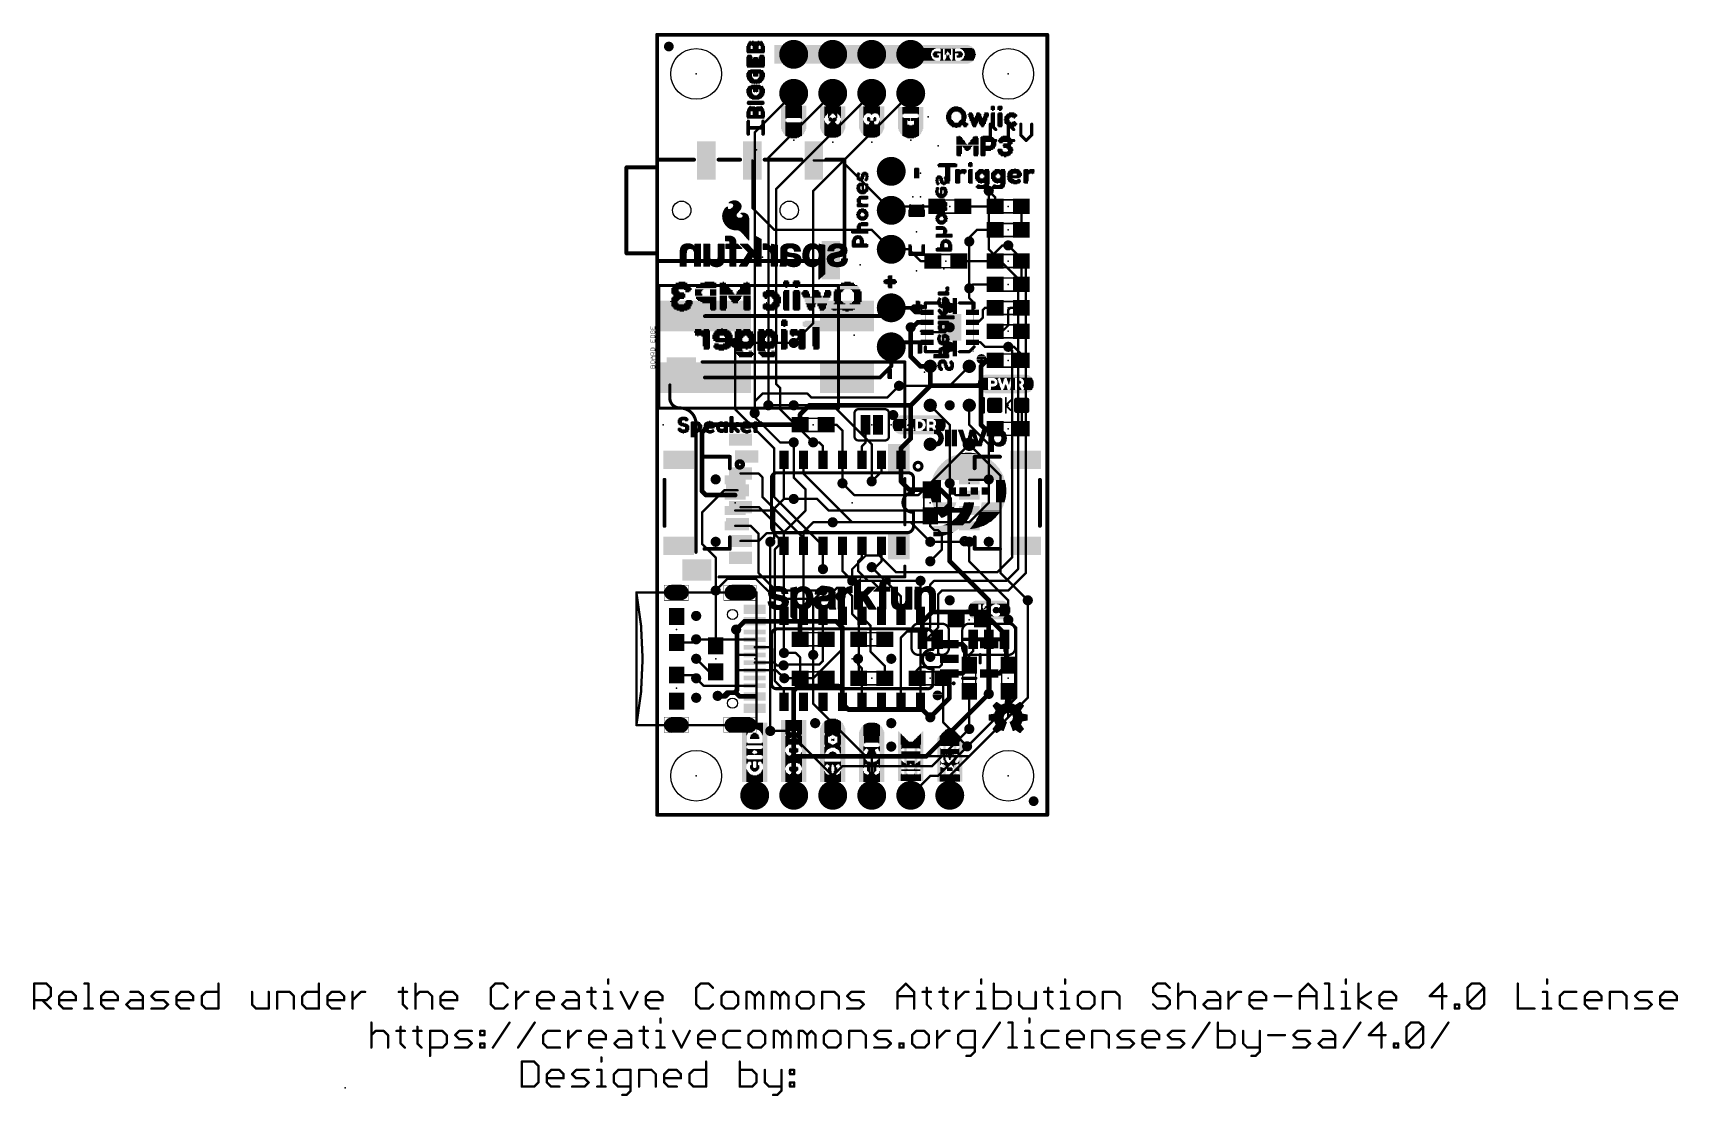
# Model space of a CAD drawing. Extents: x -41 to 66, y -18 to 51.
import ezdxf

# ---------------------------------------------------------------- set-up
doc = ezdxf.new("R2010")
doc.units = 0
for name, color, linetype in [('1', 12, 'CONTINUOUS'), ('15', 12, 'CONTINUOUS'), ('16', 132, 'CONTINUOUS'), ('17', 110, 'CONTINUOUS'), ('18', 110, 'CONTINUOUS'), ('2', 132, 'CONTINUOUS'), ('20', 31, 'CONTINUOUS'), ('21', 41, 'CONTINUOUS'), ('22', 40, 'CONTINUOUS'), ('23', 53, 'CONTINUOUS'), ('24', 53, 'CONTINUOUS'), ('46', 140, 'CONTINUOUS'), ('51', 53, 'CONTINUOUS')]:
    doc.layers.add(name, color=color, linetype=linetype)

# ---------------------------------------------------------------- blocks, each defined once
blk = doc.blocks.new('RECT')
blk.add_solid([(-0.5, -0.5), (0.5, -0.5), (-0.5, 0.5), (0.5, 0.5)])
blk = doc.blocks.new('RECT160000X160000R30')
at = {"const_width": 0.15}
blk.add_lwpolyline([(0.425, -0.35), (0.425, 0.35, 0.4142), (0.35, 0.425), (-0.35, 0.425, 0.4142), (-0.425, 0.35), (-0.425, -0.35, 0.4142), (-0.35, -0.425), (0.35, -0.425, 0.4142)], format="xyb", close=True, dxfattribs=at)
blk.add_solid([(-0.3754, -0.3754), (0.3754, -0.3754), (-0.3754, 0.3754), (0.3754, 0.3754)])
blk = doc.blocks.new('ROUNDP')
at = {"const_width": 0.5}
blk.add_lwpolyline([(0, -0.25, 1), (0, 0.25, 1), (0, -0.25)], format="xyb", dxfattribs=at)
blk = doc.blocks.new('RECT160000X336000R100')
at = {"const_width": 0.5}
blk.add_lwpolyline([(0.25, -0.55), (0.25, 0.55, 0.4142), (0, 0.8), (0, 0.8, 0.4142), (-0.25, 0.55), (-0.25, -0.55, 0.4142), (0, -0.8), (0, -0.8, 0.4142)], format="xyb", close=True, dxfattribs=at)
blk.add_solid([(-0.0254, -0.5754), (0.0254, -0.5754), (-0.0254, 0.5754), (0.0254, 0.5754)])
blk = doc.blocks.new('RECT160000X256000R100')
at = {"const_width": 0.5}
blk.add_lwpolyline([(0.25, -0.3), (0.25, 0.3, 0.4142), (0, 0.55), (0, 0.55, 0.4142), (-0.25, 0.3), (-0.25, -0.3, 0.4142), (0, -0.55), (0, -0.55, 0.4142)], format="xyb", close=True, dxfattribs=at)
blk.add_solid([(-0.0254, -0.3254), (0.0254, -0.3254), (-0.0254, 0.3254), (0.0254, 0.3254)])
blk = doc.blocks.new('PIE')
at = {"const_width": 0.5}
blk.add_lwpolyline([(0, -0.25, 1), (0, 0.25, 1), (0, -0.25)], format="xyb", dxfattribs=at)
blk = doc.blocks.new('RECT136000X56000R10')
at = {"const_width": 0.0175}
blk.add_lwpolyline([(0.4163, -0.1575), (0.4163, 0.1575, 0.4142), (0.4075, 0.1663), (-0.4075, 0.1663, 0.4142), (-0.4163, 0.1575), (-0.4163, -0.1575, 0.4142), (-0.4075, -0.1663), (0.4075, -0.1663, 0.4142)], format="xyb", close=True, dxfattribs=at)
blk.add_solid([(-0.4119, -0.1619), (0.4119, -0.1619), (-0.4119, 0.1619), (0.4119, 0.1619)])
blk = doc.blocks.new('ROUNDV')
at = {"const_width": 0.5}
blk.add_lwpolyline([(0, -0.25, 1), (0, 0.25, 1), (0, -0.25)], format="xyb", dxfattribs=at)

msp = doc.modelspace()

# ---------------------------------------------------------------- linework, layer by layer
at = {"layer": '1'}
for points, const_width in [([(0, 0), (0, 50.8)], 0.254), ([(0, 50.8), (25.4, 50.8)], 0.254), ([(25.4, 50.8), (25.4, 0)], 0.254), ([(6.2, 42.62), (6.2, 39.52)], 0.1524), ([(10.2, 42.62), (11.99, 42.62)], 0.1524), ([(11.99, 42.62), (15.24, 39.37)], 0.1524), ([(22.01, 40.22), (21.59, 40.64)], 0.1524), ([(15.24, 39.37), (15.494, 39.624)], 0.1524), ([(18.2, 39.624), (15.494, 39.624)], 0.1524), ([(22.01, 39.624), (19.9, 39.624)], 0.1524), ([(22.01, 39.624), (22.01, 40.22)], 0.1524), ([(23.71, 39.624), (23.71, 38.1)], 0.1524), ([(6.2, 39.52), (7.62, 38.1)], 0.1524), ([(7.62, 38.1), (13.97, 38.1)], 0.1524), ([(13.97, 38.1), (15.24, 36.83)], 0.1524), ([(20.828, 38.1), (20.32, 37.592)], 0.1524), ([(20.32, 37.592), (20.32, 37.338)], 0.1524), ([(22.01, 38.1), (20.828, 38.1)], 0.1524), ([(16.383, 36.83), (15.24, 36.83)], 0.1524), ([(17.145, 36.068), (16.383, 36.83)], 0.1524), ([(22.01, 36.615), (22.479, 37.084)], 0.1524), ([(22.01, 36.068), (22.01, 36.615)], 0.1524), ([(22.479, 37.084), (22.86, 37.084)], 0.1524), ([(17.946, 36.068), (17.145, 36.068)], 0.1524), ([(22.01, 36.068), (19.646, 36.068)], 0.1524), ([(23.71, 36.068), (23.71, 34.544)], 0.1524), ([(20.574, 34.544), (20.32, 34.29)], 0.1524), ([(20.32, 33.655), (20.32, 34.29)], 0.1524), ([(22.01, 34.544), (20.574, 34.544)], 0.1524), ([(18.725, 33.1375), (18.8425, 33.02)], 0.254), ([(19.375, 33.1375), (19.2575, 33.02)], 0.254), ([(20.525, 33.45), (20.32, 33.655)], 0.1524), ([(20.525, 32.725), (20.525, 33.45)], 0.1524), ([(12.362, 32.48), (3.112, 32.48)], 0.254), ([(12.362, 32.48), (14.7, 32.48)], 0.254), ([(14.7, 32.48), (15.24, 33.02)], 0.254), ([(16.51, 33.02), (15.24, 33.02)], 0.254), ([(16.51, 31.623), (16.962, 32.075)], 0.3048), ([(16.805, 32.725), (16.51, 33.02)], 0.254), ([(17.575, 32.725), (16.805, 32.725)], 0.254), ([(17.575, 32.075), (16.962, 32.075)], 0.3048), ([(18.8425, 33.02), (19.05, 33.02)], 0.254), ([(19.2575, 33.02), (19.05, 33.02)], 0.254), ([(20.525, 32.075), (20.899, 32.075)], 0.1524), ([(20.899, 32.075), (21.209, 32.385)], 0.1524), ([(21.209, 32.893), (21.336, 33.02)], 0.1524), ([(21.209, 32.385), (21.209, 32.893)], 0.1524), ([(21.336, 33.02), (22.01, 33.02)], 0.1524), ([(22.987, 33.02), (22.86, 32.893)], 0.1524), ([(22.86, 32.893), (22.86, 31.877)], 0.1524), ([(23.71, 33.02), (22.987, 33.02)], 0.1524), ([(16.51, 31.75), (16.51, 31.623)], 0.3048), ([(17.575, 31.425), (18.725, 31.425)], 0.1524), ([(18.725, 31.425), (19.05, 31.75)], 0.1524), ([(22.479, 31.496), (22.01, 31.496)], 0.1524), ([(22.86, 31.877), (22.479, 31.496)], 0.1524), ([(5.08, 30.734), (8.89, 30.734)], 0.1524), ([(15.535, 30.775), (15.24, 30.48)], 0.254), ([(15.24, 29.21), (15.24, 30.48)], 0.254), ([(17.575, 30.775), (15.535, 30.775)], 0.254), ([(18.725, 30.3625), (18.8425, 30.48)], 0.254), ([(18.8425, 30.48), (19.05, 30.48)], 0.254), ([(19.2575, 30.48), (19.05, 30.48)], 0.254), ([(19.375, 30.3625), (19.2575, 30.48)], 0.254), ([(20.525, 30.775), (21.041, 30.775)], 0.1524), ([(21.041, 30.775), (21.336, 30.48)], 0.1524), ([(21.336, 30.48), (22.86, 30.48)], 0.1524), ([(22.86, 30.48), (23.241, 30.48)], 0.1524), ([(23.241, 30.48), (23.71, 30.011)], 0.1524), ([(23.71, 30.011), (23.71, 29.591)], 0.1524), ([(14.51, 28.48), (15.24, 29.21)], 0.254), ([(17.78, 27.94), (17.78, 29.21)], 0.3048), ([(21.082, 29.21), (21.463, 29.591)], 0.3048), ([(21.082, 27.94), (21.082, 29.21)], 0.3048), ([(21.463, 29.591), (22.01, 29.591)], 0.3048), ([(12.362, 28.48), (3.112, 28.48)], 0.254), ([(12.362, 28.48), (14.51, 28.48)], 0.254), ([(14.986, 27.178), (15.748, 27.94)], 0.1524), ([(16.51, 26.67), (17.78, 27.94)], 0.3048), ([(17.78, 27.94), (21.082, 27.94)], 0.3048), ([(21.082, 25.4), (21.082, 27.94)], 0.3048), ([(6.858, 27.432), (6.35, 26.924)], 0.1524), ([(6.35, 26.924), (6.35, 26.162)], 0.1524), ([(9.779, 27.432), (6.858, 27.432)], 0.1524), ([(9.31, 26.074), (9.906, 26.67)], 0.3048), ([(9.779, 27.432), (10.033, 27.178)], 0.1524), ([(9.906, 26.67), (16.51, 26.67)], 0.3048), ([(10.033, 27.178), (14.986, 27.178)], 0.1524), ([(16.51, 26.67), (16.51, 24.511)], 0.3048), ([(8.89, 26.67), (7.239, 26.67)], 0.1524), ([(9.31, 25.4), (9.31, 26.074)], 0.3048), ([(19.05, 25.4), (17.78, 26.67)], 0.1524), ([(23.737, 26.67), (23.737, 25.173)], 0.1524), ([(3.429, 25.4), (2.921, 24.892)], 0.3048), ([(2.921, 24.892), (2.921, 21.082)], 0.3048), ([(9.31, 25.4), (3.429, 25.4)], 0.3048), ([(11.01, 25.4), (11.684, 25.4)], 0.1524), ([(11.684, 25.4), (12.065, 25.019)], 0.1524), ([(12.065, 25.019), (12.065, 23.12)], 0.1524), ([(13.5636, 25.4), (13.5636, 24.2316)], 0.1524), ([(16.51, 24.511), (15.875, 23.876)], 0.3048), ([(19.05, 21.59), (19.05, 25.4)], 0.1524), ([(21.336, 25.146), (21.082, 25.4)], 0.3048), ([(22.01, 25.146), (21.336, 25.146)], 0.3048), ([(23.737, 25.173), (23.71, 25.146)], 0.1524), ([(8.89, 21.971), (8.89, 24.257)], 0.1524), ([(10.16, 24.257), (10.541, 24.257)], 0.1524), ([(10.795, 24.003), (10.541, 24.257)], 0.1524), ([(10.795, 23.12), (10.795, 24.003)], 0.1524), ([(13.335, 24.003), (13.5636, 24.2316)], 0.1524), ([(13.335, 23.12), (13.335, 24.003)], 0.1524), ([(15.875, 23.12), (15.875, 23.876)], 0.3048), ([(22.352, 22.098), (20.32, 24.13)], 0.1524), ([(8.255, 20.574), (8.255, 23.12)], 0.1524), ([(9.525, 23.12), (9.525, 22.225)], 0.1524), ([(12.065, 23.12), (12.065, 21.59)], 0.1524), ([(14.605, 23.12), (14.605, 22.352)], 0.1524), ([(15.875, 21.717), (15.875, 23.12)], 0.3048), ([(9.652, 21.209), (8.89, 21.971)], 0.1524), ([(9.525, 22.225), (12.7, 19.05)], 0.1524), ([(14.605, 22.352), (13.97, 21.717)], 0.1524), ([(16.422, 21.17), (15.875, 21.717)], 0.3048), ([(19.05, 21.59), (19.05, 21.209)], 0.1524), ([(20.32, 21.82), (21.566, 21.82)], 0.1524), ([(21.566, 21.82), (21.59, 21.844)], 0.1524), ([(22.352, 15.748), (22.352, 22.098)], 0.1524), ([(2.921, 21.082), (3.183, 20.82)], 0.3048), ([(5.08, 20.82), (3.183, 20.82)], 0.3048), ([(7.62, 19.939), (8.255, 20.574)], 0.1524), ([(8.89, 20.574), (8.255, 20.574)], 0.1524), ([(9.652, 19.812), (9.652, 21.209)], 0.1524), ([(17.78, 21.17), (16.422, 21.17)], 0.3048), ([(17.78, 21.17), (18.454, 21.17)], 0.3048), ([(19.05, 20.574), (18.454, 21.17)], 0.3048), ([(19.05, 19.812), (19.05, 20.574)], 0.3048), ([(19.05, 21.209), (19.439, 20.82)], 0.1524), ([(20.32, 20.82), (19.439, 20.82)], 0.1524), ([(5.08, 19.82), (7.612, 19.82)], 0.1524), ([(7.612, 19.82), (7.62, 19.812)], 0.1524), ([(7.62, 19.812), (7.62, 19.939)], 0.1524), ([(7.62, 19.812), (7.62, 18.034)], 0.1524), ([(8.255, 18.415), (9.652, 19.812)], 0.1524), ([(17.78, 19.47), (17.78, 18.796)], 0.1524), ([(19.058, 19.82), (19.05, 19.812)], 0.3048), ([(19.05, 16.51), (19.05, 19.812)], 0.3048), ([(20.32, 19.82), (19.058, 19.82)], 0.3048), ([(5.08, 18.82), (6.096, 18.82)], 0.1524), ([(6.604, 18.312), (6.096, 18.82)], 0.1524), ([(6.604, 15.748), (6.604, 18.312)], 0.1524), ([(8.255, 17.52), (8.255, 18.415)], 0.1524), ([(9.525, 18.415), (10.16, 19.05)], 0.1524), ([(9.525, 17.52), (9.525, 18.415)], 0.1524), ([(10.16, 19.05), (11.43, 19.05)], 0.1524), ([(12.7, 19.05), (16.51, 19.05)], 0.1524), ([(16.51, 19.05), (17.78, 17.78)], 0.1524), ([(17.78, 18.796), (18.034, 18.542)], 0.1524), ([(18.034, 18.542), (18.288, 18.542)], 0.1524), ([(18.288, 18.542), (18.542, 18.288)], 0.1524), ([(18.542, 18.288), (18.542, 17.272)], 0.1524), ([(7.62, 18.034), (7.366, 17.78)], 0.1524), ([(9.525, 17.52), (9.525, 14.605)], 0.1524), ([(10.795, 17.52), (10.795, 16.002)], 0.1524), ([(12.065, 17.52), (12.065, 15.875)], 0.1524), ([(13.335, 17.52), (13.335, 16.764)], 0.1524), ([(14.605, 17.52), (14.605, 16.51)], 0.1524), ([(18.542, 17.272), (17.78, 16.51)], 0.1524), ([(20.32, 16.51), (20.32, 17.78)], 0.1524), ([(13.335, 16.764), (13.081, 16.51)], 0.1524), ([(13.081, 16.51), (13.081, 15.875)], 0.1524), ([(13.97, 16.129), (14.224, 16.129)], 0.1524), ([(14.224, 16.129), (14.605, 16.51)], 0.1524), ([(19.05, 16.51), (21.59, 13.97)], 0.3048), ([(22.86, 13.97), (20.32, 16.51)], 0.1524), ([(4.572, 15.367), (3.81, 14.605)], 0.1524), ([(6.4269, 15.367), (4.572, 15.367)], 0.1524), ([(7.722, 14.072), (6.4269, 15.367)], 0.1524), ([(7.747, 14.605), (6.604, 15.748)], 0.1524), ([(12.065, 15.875), (12.7, 15.24)], 0.1524), ([(13.716, 15.24), (13.081, 15.875)], 0.1524), ([(13.716, 15.24), (17.145, 15.24)], 0.1524), ([(24.13, 13.97), (22.352, 15.748)], 0.1524), ([(7.722, 14.072), (10.312, 14.072)], 0.1524), ([(9.525, 14.605), (7.747, 14.605)], 0.1524), ([(10.795, 14.605), (9.525, 14.605)], 0.1524), ([(10.312, 14.072), (10.414, 13.97)], 0.1524), ([(10.414, 13.97), (11.049, 13.97)], 0.1524), ([(11.049, 13.97), (11.3792, 14.3002)], 0.1524), ([(11.3792, 14.4555), (11.7065, 14.7828)], 0.1524), ([(11.3792, 14.3002), (11.3792, 14.4555)], 0.1524), ([(11.7065, 14.7828), (12.1695, 14.7828)], 0.1524), ([(12.1695, 14.7828), (12.7, 14.2523)], 0.1524), ([(12.7, 14.2523), (12.7, 13.081)], 0.1524), ([(13.335, 12.8771), (13.335, 14.224)], 0.1524), ([(21.59, 13.97), (21.59, 13.208)], 0.3048), ([(22.86, 12.7), (22.86, 13.97)], 0.1524), ([(12.7, 13.081), (13.12, 12.661)], 0.1524), ([(13.8986, 12.3135), (13.335, 12.8771)], 0.1524), ([(17.907, 13.208), (17.272, 12.573)], 0.3048), ([(17.907, 13.208), (21.59, 13.208)], 0.3048), ([(21.59, 13.208), (21.59, 11.43)], 0.3048), ([(5.1424, 12.065), (5.6874, 12.61)], 0.3048), ([(5.6874, 12.61), (6.35, 12.61)], 0.3048), ([(6.35, 12.61), (9.271, 12.61)], 0.3048), ([(9.271, 12.61), (11.647, 12.61)], 0.3048), ([(9.31, 11.43), (9.31, 12.571)], 0.3048), ([(9.31, 12.571), (9.271, 12.61)], 0.1524), ([(11.647, 12.61), (12.065, 12.192)], 0.3048), ([(12.065, 12.192), (12.065, 7.239)], 0.3048), ([(13.12, 12.661), (13.12, 11.43)], 0.1524), ([(13.8986, 10.6124), (13.8986, 12.3135)], 0.1524), ([(17.272, 11.43), (17.272, 12.573)], 0.3048), ([(2.56, 11.41), (2.54, 11.43)], 0.1524), ([(6.35, 11.41), (2.56, 11.41)], 0.1524), ([(6.35, 10.91), (7.378, 10.91)], 0.1524), ([(7.378, 10.91), (7.493, 10.795)], 0.1524), ([(7.493, 10.795), (7.493, 9.91)], 0.1524), ([(13.12, 11.43), (13.12, 10.16)], 0.1524), ([(18.288, 11.43), (18.288, 10.541)], 0.1524), ([(20.574, 10.668), (20.32, 10.414)], 0.1524), ([(20.574, 11.43), (20.574, 10.668)], 0.1524), ([(21.59, 7.874), (21.59, 11.43)], 0.3048), ([(22.606, 11.43), (22.606, 10.668)], 0.1524), ([(22.606, 10.668), (22.86, 10.414)], 0.1524), ([(5.207, 10.287), (5.334, 10.414)], 0.1524), ([(5.207, 9.525), (5.207, 10.287)], 0.1524), ([(5.334, 10.414), (5.338, 10.41)], 0.1524), ([(5.338, 10.41), (6.35, 10.41)], 0.1524), ([(7.493, 9.91), (6.35, 9.91)], 0.1524), ([(7.616, 9.91), (7.493, 9.91)], 0.1524), ([(7.7978, 9.7282), (7.616, 9.91)], 0.1524), ([(8.2296, 9.7282), (7.7978, 9.7282)], 0.1524), ([(9.017, 10.541), (8.255, 10.541)], 0.1524), ([(9.31, 10.248), (9.017, 10.541)], 0.1524), ([(9.31, 8.89), (9.31, 10.248)], 0.1524), ([(10.16, 7.239), (10.16, 10.414)], 0.1524), ([(13.081, 10.16), (13.12, 10.16)], 0.1524), ([(13.12, 10.16), (13.12, 8.89)], 0.1524), ([(14.82, 9.691), (13.8986, 10.6124)], 0.1524), ([(14.82, 8.89), (14.82, 9.691)], 0.1524), ([(17.1116, 9.6186), (16.891, 9.398)], 0.1524), ([(18.3816, 9.6186), (17.1116, 9.6186)], 0.1524), ([(18.288, 10.541), (18.542, 10.287)], 0.1524), ([(18.542, 9.779), (18.3816, 9.6186)], 0.1524), ([(18.542, 10.287), (18.542, 9.779)], 0.1524), ([(20.32, 10.414), (20.32, 9.74)], 0.1524), ([(22.86, 10.414), (22.86, 9.74)], 0.1524), ([(3.02, 8.41), (2.54, 8.89)], 0.1524), ([(5.322, 9.41), (5.207, 9.525)], 0.1524), ([(6.35, 9.41), (5.322, 9.41)], 0.1524), ([(7.7575, 9.41), (6.35, 9.41)], 0.1524), ([(7.9981, 9.1694), (7.7575, 9.41)], 0.1524), ([(8.0039, 9.1694), (7.9981, 9.1694)], 0.1524), ([(8.2774, 8.8959), (8.0039, 9.1694)], 0.1524), ([(16.891, 9.398), (16.93, 9.359)], 0.1524), ([(16.93, 9.359), (16.93, 8.89)], 0.1524), ([(18.63, 8.89), (18.63, 6.008)], 0.1524), ([(6.35, 8.41), (3.02, 8.41)], 0.1524), ([(3.974, 7.71), (3.937, 7.747)], 0.3048), ([(4.4351, 7.71), (3.974, 7.71)], 0.3048), ([(4.6757, 7.9506), (4.4351, 7.71)], 0.3048), ([(5.1343, 7.9506), (4.6757, 7.9506)], 0.3048), ([(5.3749, 7.71), (5.1343, 7.9506)], 0.3048), ([(6.35, 7.71), (5.3749, 7.71)], 0.3048), ([(20.32, 8.04), (20.32, 5.588)], 0.1524), ([(22.86, 8.04), (22.86, 6.35)], 0.1524), ([(13.589, 3.81), (10.16, 7.239)], 0.1524), ([(12.065, 7.239), (12.446, 6.858)], 0.3048), ([(12.446, 6.858), (17.272, 6.858)], 0.3048), ([(17.272, 6.858), (17.78, 6.35)], 0.3048), ([(7.366, 5.461), (8.509, 5.461)], 0.1524), ([(11.43, 2.54), (8.509, 5.461)], 0.1524), ([(18.63, 6.008), (20.1789, 4.4591)], 0.1524), ([(22.86, 6.35), (20.32, 3.81)], 0.1524), ([(13.97, 3.81), (13.589, 3.81)], 0.1524), ([(20.32, 3.81), (13.97, 3.81)], 0.1524), ([(13.97, 1.27), (13.97, 3.81)], 0.1524), ([(11.43, 1.27), (11.43, 2.54)], 0.1524), ([(25.4, 0), (0, 0)], 0.254)]:
    msp.add_lwpolyline(points, dxfattribs=dict(at, const_width=const_width))
for points, const_width in [([(0.0635, 50.8, 1), (-0.0635, 50.8)], 0.127), ([(0, 50.8635, 1), (0, 50.7365)], 0.127), ([(25.4635, 50.8, 1), (25.3365, 50.8)], 0.127), ([(25.4, 50.7365, 1), (25.4, 50.8635)], 0.127), ([(6.2381, 42.62, 1), (6.1619, 42.62)], 0.0762), ([(10.2, 42.6581, 1), (10.2, 42.5819)], 0.0762), ([(12.0169, 42.6469, 1), (11.9631, 42.5931)], 0.0762), ([(11.99, 42.5819, 1), (11.99, 42.6581)], 0.0762), ([(21.6169, 40.6669, 1), (21.5631, 40.6131)], 0.0762), ([(15.494, 39.6621, 1), (15.494, 39.5859)], 0.0762), ([(15.5209, 39.5971, 1), (15.4671, 39.6509)], 0.0762), ([(18.2, 39.5859, 1), (18.2, 39.6621)], 0.0762), ([(19.9, 39.6621, 1), (19.9, 39.5859)], 0.0762), ([(22.0481, 40.22, 1), (21.9719, 40.22)], 0.0762), ([(21.9719, 39.624, 1), (22.0481, 39.624)], 0.0762), ([(21.9831, 40.1931, 1), (22.0369, 40.2469)], 0.0762), ([(22.01, 39.5859, 1), (22.01, 39.6621)], 0.0762), ([(23.7481, 39.624, 1), (23.6719, 39.624)], 0.0762), ([(6.1619, 39.52, 1), (6.2381, 39.52)], 0.0762), ([(6.2269, 39.5469, 1), (6.1731, 39.4931)], 0.0762), ([(15.2131, 39.3969, 1), (15.2669, 39.3431)], 0.0762), ([(15.2131, 39.3431, 1), (15.2669, 39.3969)], 0.0762), ([(7.62, 38.1381, 1), (7.62, 38.0619)], 0.0762), ([(7.5931, 38.0731, 1), (7.6469, 38.1269)], 0.0762), ([(13.9969, 38.1269, 1), (13.9431, 38.0731)], 0.0762), ([(13.97, 38.0619, 1), (13.97, 38.1381)], 0.0762), ([(20.3581, 37.592, 1), (20.2819, 37.592)], 0.0762), ([(20.2931, 37.6189, 1), (20.3469, 37.5651)], 0.0762), ([(20.828, 38.1381, 1), (20.828, 38.0619)], 0.0762), ([(20.8549, 38.0731, 1), (20.8011, 38.1269)], 0.0762), ([(22.01, 38.0619, 1), (22.01, 38.1381)], 0.0762), ([(23.6719, 38.1, 1), (23.7481, 38.1)], 0.0762), ([(15.24, 36.8681, 1), (15.24, 36.7919)], 0.0762), ([(15.2131, 36.8031, 1), (15.2669, 36.8569)], 0.0762), ([(16.4099, 36.8569, 1), (16.3561, 36.8031)], 0.0762), ([(16.383, 36.7919, 1), (16.383, 36.8681)], 0.0762), ([(20.2819, 37.338, 1), (20.3581, 37.338)], 0.0762), ([(22.0481, 36.615, 1), (21.9719, 36.615)], 0.0762), ([(21.9831, 36.6419, 1), (22.0369, 36.5881)], 0.0762), ([(22.479, 37.1221, 1), (22.479, 37.0459)], 0.0762), ([(22.5059, 37.0571, 1), (22.4521, 37.1109)], 0.0762), ([(22.86, 37.0459, 1), (22.86, 37.1221)], 0.0762), ([(17.145, 36.1061, 1), (17.145, 36.0299)], 0.0762), ([(17.1181, 36.0411, 1), (17.1719, 36.0949)], 0.0762), ([(17.946, 36.0299, 1), (17.946, 36.1061)], 0.0762), ([(19.646, 36.1061, 1), (19.646, 36.0299)], 0.0762), ([(21.9719, 36.068, 1), (22.0481, 36.068)], 0.0762), ([(22.01, 36.0299, 1), (22.01, 36.1061)], 0.0762), ([(23.7481, 36.068, 1), (23.6719, 36.068)], 0.0762), ([(20.3581, 34.29, 1), (20.2819, 34.29)], 0.0762), ([(20.2931, 34.3169, 1), (20.3469, 34.2631)], 0.0762), ([(20.574, 34.5821, 1), (20.574, 34.5059)], 0.0762), ([(20.6009, 34.5171, 1), (20.5471, 34.5709)], 0.0762), ([(22.01, 34.5059, 1), (22.01, 34.5821)], 0.0762), ([(23.6719, 34.544, 1), (23.7481, 34.544)], 0.0762), ([(18.7699, 33.1824, 1), (18.6801, 33.0926)], 0.127), ([(19.4199, 33.0926, 1), (19.3301, 33.1824)], 0.127), ([(20.2819, 33.655, 1), (20.3581, 33.655)], 0.0762), ([(20.3469, 33.6819, 1), (20.2931, 33.6281)], 0.0762), ([(20.5631, 33.45, 1), (20.4869, 33.45)], 0.0762), ([(20.4981, 33.4231, 1), (20.5519, 33.4769)], 0.0762), ([(3.112, 32.5435, 1), (3.112, 32.4165)], 0.127), ([(12.362, 32.5435, 1), (12.362, 32.4165)], 0.127), ([(12.362, 32.4165, 1), (12.362, 32.5435)], 0.127), ([(14.6551, 32.5249, 1), (14.7449, 32.4351)], 0.127), ([(14.7, 32.4165, 1), (14.7, 32.5435)], 0.127), ([(15.24, 33.0835, 1), (15.24, 32.9565)], 0.127), ([(15.2849, 32.9751, 1), (15.1951, 33.0649)], 0.127), ([(16.5549, 33.0649, 1), (16.4651, 32.9751)], 0.127), ([(16.51, 32.9565, 1), (16.51, 33.0835)], 0.127), ([(16.805, 32.7885, 1), (16.805, 32.6615)], 0.127), ([(16.7601, 32.6801, 1), (16.8499, 32.7699)], 0.127), ([(16.962, 32.1512, 1), (16.962, 31.9988)], 0.1524), ([(17.0159, 32.0211, 1), (16.9081, 32.1289)], 0.1524), ([(17.575, 31.9988, 1), (17.575, 32.1512)], 0.1524), ([(17.575, 32.6615, 1), (17.575, 32.7885)], 0.127), ([(18.8425, 33.0835, 1), (18.8425, 32.9565)], 0.127), ([(18.7976, 32.9751, 1), (18.8874, 33.0649)], 0.127), ([(19.05, 33.0835, 1), (19.05, 32.9565)], 0.127), ([(19.05, 32.9565, 1), (19.05, 33.0835)], 0.127), ([(19.2126, 33.0649, 1), (19.3024, 32.9751)], 0.127), ([(19.2575, 32.9565, 1), (19.2575, 33.0835)], 0.127), ([(20.4869, 32.725, 1), (20.5631, 32.725)], 0.0762), ([(20.525, 32.1131, 1), (20.525, 32.0369)], 0.0762), ([(20.8721, 32.1019, 1), (20.9259, 32.0481)], 0.0762), ([(20.899, 32.0369, 1), (20.899, 32.1131)], 0.0762), ([(21.2471, 32.893, 1), (21.1709, 32.893)], 0.0762), ([(21.1709, 32.385, 1), (21.2471, 32.385)], 0.0762), ([(21.1821, 32.9199, 1), (21.2359, 32.8661)], 0.0762), ([(21.2359, 32.3581, 1), (21.1821, 32.4119)], 0.0762), ([(21.336, 33.0581, 1), (21.336, 32.9819)], 0.0762), ([(21.3629, 32.9931, 1), (21.3091, 33.0469)], 0.0762), ([(22.01, 32.9819, 1), (22.01, 33.0581)], 0.0762), ([(22.8981, 32.893, 1), (22.8219, 32.893)], 0.0762), ([(22.8331, 32.9199, 1), (22.8869, 32.8661)], 0.0762), ([(22.987, 33.0581, 1), (22.987, 32.9819)], 0.0762), ([(23.0139, 32.9931, 1), (22.9601, 33.0469)], 0.0762), ([(23.71, 32.9819, 1), (23.71, 33.0581)], 0.0762), ([(16.5862, 31.75, 1), (16.4338, 31.75)], 0.1524), ([(16.4561, 31.6769, 1), (16.5639, 31.5691)], 0.1524), ([(16.4338, 31.623, 1), (16.5862, 31.623)], 0.1524), ([(17.575, 31.4631, 1), (17.575, 31.3869)], 0.0762), ([(18.6981, 31.4519, 1), (18.7519, 31.3981)], 0.0762), ([(18.725, 31.3869, 1), (18.725, 31.4631)], 0.0762), ([(19.0769, 31.7231, 1), (19.0231, 31.7769)], 0.0762), ([(22.01, 31.5341, 1), (22.01, 31.4579)], 0.0762), ([(22.4521, 31.5229, 1), (22.5059, 31.4691)], 0.0762), ([(22.479, 31.4579, 1), (22.479, 31.5341)], 0.0762), ([(22.8219, 31.877, 1), (22.8981, 31.877)], 0.0762), ([(22.8869, 31.8501, 1), (22.8331, 31.9039)], 0.0762), ([(5.08, 30.7721, 1), (5.08, 30.6959)], 0.0762), ([(8.89, 30.6959, 1), (8.89, 30.7721)], 0.0762), ([(15.3035, 30.48, 1), (15.1765, 30.48)], 0.127), ([(15.1951, 30.5249, 1), (15.2849, 30.4351)], 0.127), ([(15.535, 30.8385, 1), (15.535, 30.7115)], 0.127), ([(15.5799, 30.7301, 1), (15.4901, 30.8199)], 0.127), ([(17.575, 30.7115, 1), (17.575, 30.8385)], 0.127), ([(18.6801, 30.4074, 1), (18.7699, 30.3176)], 0.127), ([(18.8425, 30.5435, 1), (18.8425, 30.4165)], 0.127), ([(18.8874, 30.4351, 1), (18.7976, 30.5249)], 0.127), ([(19.05, 30.5435, 1), (19.05, 30.4165)], 0.127), ([(19.05, 30.4165, 1), (19.05, 30.5435)], 0.127), ([(19.3024, 30.5249, 1), (19.2126, 30.4351)], 0.127), ([(19.2575, 30.4165, 1), (19.2575, 30.5435)], 0.127), ([(19.3301, 30.3176, 1), (19.4199, 30.4074)], 0.127), ([(20.525, 30.8131, 1), (20.525, 30.7369)], 0.0762), ([(21.0679, 30.8019, 1), (21.0141, 30.7481)], 0.0762), ([(21.041, 30.7369, 1), (21.041, 30.8131)], 0.0762), ([(21.336, 30.5181, 1), (21.336, 30.4419)], 0.0762), ([(21.3091, 30.4531, 1), (21.3629, 30.5069)], 0.0762), ([(22.86, 30.5181, 1), (22.86, 30.4419)], 0.0762), ([(22.86, 30.4419, 1), (22.86, 30.5181)], 0.0762), ([(23.2679, 30.5069, 1), (23.2141, 30.4531)], 0.0762), ([(23.241, 30.4419, 1), (23.241, 30.5181)], 0.0762), ([(23.7481, 30.011, 1), (23.6719, 30.011)], 0.0762), ([(23.6831, 29.9841, 1), (23.7369, 30.0379)], 0.0762), ([(15.1765, 29.21, 1), (15.3035, 29.21)], 0.127), ([(15.2849, 29.1651, 1), (15.1951, 29.2549)], 0.127), ([(17.8562, 29.21, 1), (17.7038, 29.21)], 0.1524), ([(21.1582, 29.21, 1), (21.0058, 29.21)], 0.1524), ([(21.0281, 29.2639, 1), (21.1359, 29.1561)], 0.1524), ([(21.463, 29.6672, 1), (21.463, 29.5148)], 0.1524), ([(21.5169, 29.5371, 1), (21.4091, 29.6449)], 0.1524), ([(22.01, 29.5148, 1), (22.01, 29.6672)], 0.1524), ([(23.6719, 29.591, 1), (23.7481, 29.591)], 0.0762), ([(3.112, 28.5435, 1), (3.112, 28.4165)], 0.127), ([(12.362, 28.5435, 1), (12.362, 28.4165)], 0.127), ([(12.362, 28.4165, 1), (12.362, 28.5435)], 0.127), ([(14.4651, 28.5249, 1), (14.5549, 28.4351)], 0.127), ([(14.51, 28.4165, 1), (14.51, 28.5435)], 0.127), ([(15.7749, 27.9131, 1), (15.7211, 27.9669)], 0.0762), ([(17.78, 28.0162, 1), (17.78, 27.8638)], 0.1524), ([(17.7038, 27.94, 1), (17.8562, 27.94)], 0.1524), ([(17.8339, 27.8861, 1), (17.7261, 27.9939)], 0.1524), ([(21.1582, 27.94, 1), (21.0058, 27.94)], 0.1524), ([(21.0058, 27.94, 1), (21.1582, 27.94)], 0.1524), ([(21.082, 27.8638, 1), (21.082, 28.0162)], 0.1524), ([(6.3881, 26.924, 1), (6.3119, 26.924)], 0.0762), ([(6.3231, 26.9509, 1), (6.3769, 26.8971)], 0.0762), ([(6.858, 27.4701, 1), (6.858, 27.3939)], 0.0762), ([(6.8849, 27.4051, 1), (6.8311, 27.4589)], 0.0762), ([(9.8059, 27.4589, 1), (9.7521, 27.4051)], 0.0762), ([(9.779, 27.3939, 1), (9.779, 27.4701)], 0.0762), ([(9.906, 26.7462, 1), (9.906, 26.5938)], 0.1524), ([(9.9599, 26.6161, 1), (9.8521, 26.7239)], 0.1524), ([(10.033, 27.2161, 1), (10.033, 27.1399)], 0.0762), ([(10.0061, 27.1511, 1), (10.0599, 27.2049)], 0.0762), ([(14.9591, 27.2049, 1), (15.0129, 27.1511)], 0.0762), ([(14.986, 27.1399, 1), (14.986, 27.2161)], 0.0762), ([(16.5862, 26.67, 1), (16.4338, 26.67)], 0.1524), ([(16.4561, 26.7239, 1), (16.5639, 26.6161)], 0.1524), ([(16.51, 26.5938, 1), (16.51, 26.7462)], 0.1524), ([(6.3119, 26.162, 1), (6.3881, 26.162)], 0.0762), ([(7.239, 26.7081, 1), (7.239, 26.6319)], 0.0762), ([(8.89, 26.6319, 1), (8.89, 26.7081)], 0.0762), ([(9.3862, 26.074, 1), (9.2338, 26.074)], 0.1524), ([(9.2561, 26.1279, 1), (9.3639, 26.0201)], 0.1524), ([(17.8069, 26.6969, 1), (17.7531, 26.6431)], 0.0762), ([(23.7751, 26.67, 1), (23.6989, 26.67)], 0.0762), ([(2.9972, 24.892, 1), (2.8448, 24.892)], 0.1524), ([(2.8671, 24.9459, 1), (2.9749, 24.8381)], 0.1524), ([(3.429, 25.4762, 1), (3.429, 25.3238)], 0.1524), ([(3.4829, 25.3461, 1), (3.3751, 25.4539)], 0.1524), ([(9.2338, 25.4, 1), (9.3862, 25.4)], 0.1524), ([(9.31, 25.3238, 1), (9.31, 25.4762)], 0.1524), ([(11.01, 25.4381, 1), (11.01, 25.3619)], 0.0762), ([(11.7109, 25.4269, 1), (11.6571, 25.3731)], 0.0762), ([(11.684, 25.3619, 1), (11.684, 25.4381)], 0.0762), ([(12.1031, 25.019, 1), (12.0269, 25.019)], 0.0762), ([(12.0381, 24.9921, 1), (12.0919, 25.0459)], 0.0762), ([(13.6017, 25.4, 1), (13.5255, 25.4)], 0.0762), ([(16.5639, 24.4571, 1), (16.4561, 24.5649)], 0.1524), ([(19.0881, 25.4, 1), (19.0119, 25.4)], 0.0762), ([(19.0231, 25.3731, 1), (19.0769, 25.4269)], 0.0762), ([(21.1359, 25.4539, 1), (21.0281, 25.3461)], 0.1524), ([(21.0058, 25.4, 1), (21.1582, 25.4)], 0.1524), ([(21.336, 25.2222, 1), (21.336, 25.0698)], 0.1524), ([(21.2821, 25.0921, 1), (21.3899, 25.1999)], 0.1524), ([(22.01, 25.0698, 1), (22.01, 25.2222)], 0.1524), ([(23.6831, 25.1729, 1), (23.7369, 25.1191)], 0.0762), ([(23.6989, 25.173, 1), (23.7751, 25.173)], 0.0762), ([(23.7639, 25.1461, 1), (23.7101, 25.1999)], 0.0762), ([(8.9281, 24.257, 1), (8.8519, 24.257)], 0.0762), ([(10.16, 24.2951, 1), (10.16, 24.2189)], 0.0762), ([(10.5679, 24.2839, 1), (10.5141, 24.2301)], 0.0762), ([(10.541, 24.2189, 1), (10.541, 24.2951)], 0.0762), ([(10.8331, 24.003, 1), (10.7569, 24.003)], 0.0762), ([(10.7681, 23.9761, 1), (10.8219, 24.0299)], 0.0762), ([(13.3731, 24.003, 1), (13.2969, 24.003)], 0.0762), ([(13.3081, 24.0299, 1), (13.3619, 23.9761)], 0.0762), ([(13.5255, 24.2316, 1), (13.6017, 24.2316)], 0.0762), ([(13.5905, 24.2047, 1), (13.5367, 24.2585)], 0.0762), ([(15.9512, 23.876, 1), (15.7988, 23.876)], 0.1524), ([(15.8211, 23.9299, 1), (15.9289, 23.8221)], 0.1524), ([(16.4338, 24.511, 1), (16.5862, 24.511)], 0.1524), ([(20.3469, 24.1569, 1), (20.2931, 24.1031)], 0.0762), ([(8.2931, 23.12, 1), (8.2169, 23.12)], 0.0762), ([(9.5631, 23.12, 1), (9.4869, 23.12)], 0.0762), ([(10.7569, 23.12, 1), (10.8331, 23.12)], 0.0762), ([(12.1031, 23.12, 1), (12.0269, 23.12)], 0.0762), ([(12.0269, 23.12, 1), (12.1031, 23.12)], 0.0762), ([(13.2969, 23.12, 1), (13.3731, 23.12)], 0.0762), ([(14.6431, 23.12, 1), (14.5669, 23.12)], 0.0762), ([(15.9512, 23.12, 1), (15.7988, 23.12)], 0.1524), ([(15.7988, 23.12, 1), (15.9512, 23.12)], 0.1524), ([(8.8519, 21.971, 1), (8.9281, 21.971)], 0.0762), ([(8.9169, 21.9979, 1), (8.8631, 21.9441)], 0.0762), ([(9.4869, 22.225, 1), (9.5631, 22.225)], 0.0762), ([(9.5519, 22.2519, 1), (9.4981, 22.1981)], 0.0762), ([(12.0269, 21.59, 1), (12.1031, 21.59)], 0.0762), ([(13.9431, 21.7439, 1), (13.9969, 21.6901)], 0.0762), ([(14.5669, 22.352, 1), (14.6431, 22.352)], 0.0762), ([(14.6319, 22.3251, 1), (14.5781, 22.3789)], 0.0762), ([(15.9289, 21.7709, 1), (15.8211, 21.6631)], 0.1524), ([(15.7988, 21.717, 1), (15.9512, 21.717)], 0.1524), ([(19.0881, 21.59, 1), (19.0119, 21.59)], 0.0762), ([(19.0119, 21.59, 1), (19.0881, 21.59)], 0.0762), ([(20.32, 21.8581, 1), (20.32, 21.7819)], 0.0762), ([(21.5391, 21.8469, 1), (21.5929, 21.7931)], 0.0762), ([(21.6169, 21.8171, 1), (21.5631, 21.8709)], 0.0762), ([(21.566, 21.7819, 1), (21.566, 21.8581)], 0.0762), ([(22.3901, 22.098, 1), (22.3139, 22.098)], 0.0762), ([(22.3251, 22.0711, 1), (22.3789, 22.1249)], 0.0762), ([(2.9749, 21.1359, 1), (2.8671, 21.0281)], 0.1524), ([(2.8448, 21.082, 1), (2.9972, 21.082)], 0.1524), ([(3.183, 20.8962, 1), (3.183, 20.7438)], 0.1524), ([(3.1291, 20.7661, 1), (3.2369, 20.8739)], 0.1524), ([(5.08, 20.7438, 1), (5.08, 20.8962)], 0.1524), ([(8.255, 20.6121, 1), (8.255, 20.5359)], 0.0762), ([(8.2169, 20.574, 1), (8.2931, 20.574)], 0.0762), ([(8.2819, 20.5471, 1), (8.2281, 20.6009)], 0.0762), ([(8.89, 20.5359, 1), (8.89, 20.6121)], 0.0762), ([(9.6901, 21.209, 1), (9.6139, 21.209)], 0.0762), ([(9.6251, 21.1821, 1), (9.6789, 21.2359)], 0.0762), ([(16.422, 21.2462, 1), (16.422, 21.0938)], 0.1524), ([(16.3681, 21.1161, 1), (16.4759, 21.2239)], 0.1524), ([(17.78, 21.2462, 1), (17.78, 21.0938)], 0.1524), ([(17.78, 21.0938, 1), (17.78, 21.2462)], 0.1524), ([(18.5079, 21.2239, 1), (18.4001, 21.1161)], 0.1524), ([(18.454, 21.0938, 1), (18.454, 21.2462)], 0.1524), ([(19.1262, 20.574, 1), (18.9738, 20.574)], 0.1524), ([(18.9961, 20.5201, 1), (19.1039, 20.6279)], 0.1524), ([(19.0119, 21.209, 1), (19.0881, 21.209)], 0.0762), ([(19.0769, 21.2359, 1), (19.0231, 21.1821)], 0.0762), ([(19.439, 20.8581, 1), (19.439, 20.7819)], 0.0762), ([(19.4121, 20.7931, 1), (19.4659, 20.8469)], 0.0762), ([(20.32, 20.7819, 1), (20.32, 20.8581)], 0.0762), ([(5.08, 19.8581, 1), (5.08, 19.7819)], 0.0762), ([(7.6389, 19.8469, 1), (7.5851, 19.7931)], 0.0762), ([(7.6581, 19.939, 1), (7.5819, 19.939)], 0.0762), ([(7.6581, 19.812, 1), (7.5819, 19.812)], 0.0762), ([(7.5819, 19.812, 1), (7.6581, 19.812)], 0.0762), ([(7.5931, 19.9659, 1), (7.6469, 19.9121)], 0.0762), ([(7.5931, 19.7851, 1), (7.6469, 19.8389)], 0.0762), ([(7.612, 19.7819, 1), (7.612, 19.8581)], 0.0762), ([(9.6139, 19.812, 1), (9.6901, 19.812)], 0.0762), ([(9.6789, 19.7851, 1), (9.6251, 19.8389)], 0.0762), ([(17.8181, 19.47, 1), (17.7419, 19.47)], 0.0762), ([(19.1262, 19.812, 1), (18.9738, 19.812)], 0.1524), ([(18.9961, 19.8659, 1), (19.1039, 19.7581)], 0.1524), ([(18.9738, 19.812, 1), (19.1262, 19.812)], 0.1524), ([(19.058, 19.8962, 1), (19.058, 19.7438)], 0.1524), ([(19.1119, 19.7661, 1), (19.0041, 19.8739)], 0.1524), ([(20.32, 19.7438, 1), (20.32, 19.8962)], 0.1524), ([(5.08, 18.8581, 1), (5.08, 18.7819)], 0.0762), ([(6.1229, 18.8469, 1), (6.0691, 18.7931)], 0.0762), ([(6.096, 18.7819, 1), (6.096, 18.8581)], 0.0762), ([(6.6421, 18.312, 1), (6.5659, 18.312)], 0.0762), ([(6.5771, 18.2851, 1), (6.6309, 18.3389)], 0.0762), ([(8.2931, 18.415, 1), (8.2169, 18.415)], 0.0762), ([(8.2281, 18.4419, 1), (8.2819, 18.3881)], 0.0762), ([(9.5631, 18.415, 1), (9.4869, 18.415)], 0.0762), ([(9.4981, 18.4419, 1), (9.5519, 18.3881)], 0.0762), ([(10.16, 19.0881, 1), (10.16, 19.0119)], 0.0762), ([(10.1869, 19.0231, 1), (10.1331, 19.0769)], 0.0762), ([(11.43, 19.0119, 1), (11.43, 19.0881)], 0.0762), ([(12.7, 19.0881, 1), (12.7, 19.0119)], 0.0762), ([(12.6731, 19.0231, 1), (12.7269, 19.0769)], 0.0762), ([(16.5369, 19.0769, 1), (16.4831, 19.0231)], 0.0762), ([(16.51, 19.0119, 1), (16.51, 19.0881)], 0.0762), ([(17.7419, 18.796, 1), (17.8181, 18.796)], 0.0762), ([(17.8069, 18.8229, 1), (17.7531, 18.7691)], 0.0762), ([(18.034, 18.5801, 1), (18.034, 18.5039)], 0.0762), ([(18.0071, 18.5151, 1), (18.0609, 18.5689)], 0.0762), ([(18.3149, 18.5689, 1), (18.2611, 18.5151)], 0.0762), ([(18.288, 18.5039, 1), (18.288, 18.5801)], 0.0762), ([(18.5801, 18.288, 1), (18.5039, 18.288)], 0.0762), ([(18.5151, 18.2611, 1), (18.5689, 18.3149)], 0.0762), ([(7.3391, 17.8069, 1), (7.3929, 17.7531)], 0.0762), ([(7.5819, 18.034, 1), (7.6581, 18.034)], 0.0762), ([(7.6469, 18.0071, 1), (7.5931, 18.0609)], 0.0762), ([(8.2169, 17.52, 1), (8.2931, 17.52)], 0.0762), ([(9.5631, 17.52, 1), (9.4869, 17.52)], 0.0762), ([(9.4869, 17.52, 1), (9.5631, 17.52)], 0.0762), ([(10.8331, 17.52, 1), (10.7569, 17.52)], 0.0762), ([(12.1031, 17.52, 1), (12.0269, 17.52)], 0.0762), ([(13.3731, 17.52, 1), (13.2969, 17.52)], 0.0762), ([(14.6431, 17.52, 1), (14.5669, 17.52)], 0.0762), ([(17.7531, 17.7531, 1), (17.8069, 17.8069)], 0.0762), ([(18.5039, 17.272, 1), (18.5801, 17.272)], 0.0762), ([(18.5689, 17.2451, 1), (18.5151, 17.2989)], 0.0762), ([(20.3581, 17.78, 1), (20.2819, 17.78)], 0.0762), ([(13.1191, 16.51, 1), (13.0429, 16.51)], 0.0762), ([(13.0541, 16.5369, 1), (13.1079, 16.4831)], 0.0762), ([(13.2969, 16.764, 1), (13.3731, 16.764)], 0.0762), ([(13.3619, 16.7371, 1), (13.3081, 16.7909)], 0.0762), ([(13.97, 16.1671, 1), (13.97, 16.0909)], 0.0762), ([(14.1971, 16.1559, 1), (14.2509, 16.1021)], 0.0762), ([(14.224, 16.0909, 1), (14.224, 16.1671)], 0.0762), ([(14.5669, 16.51, 1), (14.6431, 16.51)], 0.0762), ([(14.6319, 16.4831, 1), (14.5781, 16.5369)], 0.0762), ([(17.7531, 16.5369, 1), (17.8069, 16.4831)], 0.0762), ([(19.1039, 16.5639, 1), (18.9961, 16.4561)], 0.1524), ([(18.9738, 16.51, 1), (19.1262, 16.51)], 0.1524), ([(20.2819, 16.51, 1), (20.3581, 16.51)], 0.0762), ([(20.3469, 16.5369, 1), (20.2931, 16.4831)], 0.0762), ([(4.572, 15.4051, 1), (4.572, 15.3289)], 0.0762), ([(4.5989, 15.3401, 1), (4.5451, 15.3939)], 0.0762), ([(6.4539, 15.3939, 1), (6.4, 15.3401)], 0.0762), ([(6.4269, 15.3289, 1), (6.4269, 15.4051)], 0.0762), ([(6.5659, 15.748, 1), (6.6421, 15.748)], 0.0762), ([(6.6309, 15.7749, 1), (6.5771, 15.7211)], 0.0762), ([(10.7569, 16.002, 1), (10.8331, 16.002)], 0.0762), ([(12.0269, 15.875, 1), (12.1031, 15.875)], 0.0762), ([(12.0919, 15.9019, 1), (12.0381, 15.8481)], 0.0762), ([(12.6731, 15.2131, 1), (12.7269, 15.2669)], 0.0762), ([(13.0429, 15.875, 1), (13.1191, 15.875)], 0.0762), ([(13.1079, 15.9019, 1), (13.0541, 15.8481)], 0.0762), ([(13.716, 15.2781, 1), (13.716, 15.2019)], 0.0762), ([(13.6891, 15.2131, 1), (13.7429, 15.2669)], 0.0762), ([(17.145, 15.2019, 1), (17.145, 15.2781)], 0.0762), ([(22.3139, 15.748, 1), (22.3901, 15.748)], 0.0762), ([(22.3789, 15.7749, 1), (22.3251, 15.7211)], 0.0762), ([(3.7831, 14.6319, 1), (3.8369, 14.5781)], 0.0762), ([(7.722, 14.1101, 1), (7.722, 14.0339)], 0.0762), ([(7.695, 14.045, 1), (7.7489, 14.0989)], 0.0762), ([(7.747, 14.6431, 1), (7.747, 14.5669)], 0.0762), ([(7.7201, 14.5781, 1), (7.7739, 14.6319)], 0.0762), ([(9.525, 14.6431, 1), (9.525, 14.5669)], 0.0762), ([(9.4869, 14.605, 1), (9.5631, 14.605)], 0.0762), ([(9.525, 14.5669, 1), (9.525, 14.6431)], 0.0762), ([(10.339, 14.0989, 1), (10.2851, 14.045)], 0.0762), ([(10.312, 14.0339, 1), (10.312, 14.1101)], 0.0762), ([(10.414, 14.0081, 1), (10.414, 13.9319)], 0.0762), ([(10.3871, 13.9431, 1), (10.4409, 13.9969)], 0.0762), ([(10.795, 14.5669, 1), (10.795, 14.6431)], 0.0762), ([(11.0221, 13.9969, 1), (11.0759, 13.9431)], 0.0762), ([(11.049, 13.9319, 1), (11.049, 14.0081)], 0.0762), ([(11.4173, 14.4555, 1), (11.3411, 14.4555)], 0.0762), ([(11.3523, 14.4824, 1), (11.4061, 14.4285)], 0.0762), ([(11.3411, 14.3002, 1), (11.4173, 14.3002)], 0.0762), ([(11.4061, 14.2733, 1), (11.3523, 14.3271)], 0.0762), ([(11.7065, 14.8209, 1), (11.7065, 14.7447)], 0.0762), ([(11.7335, 14.7559, 1), (11.6796, 14.8097)], 0.0762), ([(12.1964, 14.8097, 1), (12.1425, 14.7559)], 0.0762), ([(12.1695, 14.7447, 1), (12.1695, 14.8209)], 0.0762), ([(12.7381, 14.2523, 1), (12.6619, 14.2523)], 0.0762), ([(12.6731, 14.2253, 1), (12.7269, 14.2792)], 0.0762), ([(13.3731, 14.224, 1), (13.2969, 14.224)], 0.0762), ([(21.6662, 13.97, 1), (21.5138, 13.97)], 0.1524), ([(21.5361, 13.9161, 1), (21.6439, 14.0239)], 0.1524), ([(22.8981, 13.97, 1), (22.8219, 13.97)], 0.0762), ([(22.8331, 13.9431, 1), (22.8869, 13.9969)], 0.0762), ([(24.1031, 13.9431, 1), (24.1569, 13.9969)], 0.0762), ([(12.6619, 13.081, 1), (12.7381, 13.081)], 0.0762), ([(12.7269, 13.1079, 1), (12.6731, 13.0541)], 0.0762), ([(13.3619, 12.904, 1), (13.3081, 12.8501)], 0.0762), ([(13.2969, 12.8771, 1), (13.3731, 12.8771)], 0.0762), ([(17.907, 13.2842, 1), (17.907, 13.1318)], 0.1524), ([(17.9609, 13.1541, 1), (17.8531, 13.2619)], 0.1524), ([(21.6662, 13.208, 1), (21.5138, 13.208)], 0.1524), ([(21.5138, 13.208, 1), (21.6662, 13.208)], 0.1524), ([(21.59, 13.1318, 1), (21.59, 13.2842)], 0.1524), ([(5.0885, 12.1189, 1), (5.1963, 12.0111)], 0.1524), ([(5.6874, 12.6862, 1), (5.6874, 12.5338)], 0.1524), ([(5.7413, 12.5561, 1), (5.6335, 12.6639)], 0.1524), ([(6.35, 12.6862, 1), (6.35, 12.5338)], 0.1524), ([(6.35, 12.5338, 1), (6.35, 12.6862)], 0.1524), ([(9.271, 12.6862, 1), (9.271, 12.5338)], 0.1524), ([(9.3862, 12.571, 1), (9.2338, 12.571)], 0.1524), ([(9.271, 12.5338, 1), (9.271, 12.6862)], 0.1524), ([(9.2979, 12.6369, 1), (9.2441, 12.5831)], 0.0762), ([(9.2831, 12.5441, 1), (9.3369, 12.5979)], 0.0762), ([(11.7009, 12.6639, 1), (11.5931, 12.5561)], 0.1524), ([(11.647, 12.5338, 1), (11.647, 12.6862)], 0.1524), ([(12.1412, 12.192, 1), (11.9888, 12.192)], 0.1524), ([(12.0111, 12.1381, 1), (12.1189, 12.2459)], 0.1524), ([(13.1581, 12.661, 1), (13.0819, 12.661)], 0.0762), ([(13.0931, 12.6341, 1), (13.1469, 12.6879)], 0.0762), ([(13.9367, 12.3135, 1), (13.8605, 12.3135)], 0.0762), ([(13.8717, 12.2865, 1), (13.9255, 12.3404)], 0.0762), ([(17.3482, 12.573, 1), (17.1958, 12.573)], 0.1524), ([(17.2181, 12.6269, 1), (17.3259, 12.5191)], 0.1524), ([(22.8219, 12.7, 1), (22.8981, 12.7)], 0.0762), ([(2.5669, 11.4569, 1), (2.5131, 11.4031)], 0.0762), ([(2.56, 11.4481, 1), (2.56, 11.3719)], 0.0762), ([(2.5331, 11.3831, 1), (2.5869, 11.4369)], 0.0762), ([(6.35, 10.9481, 1), (6.35, 10.8719)], 0.0762), ([(6.35, 11.3719, 1), (6.35, 11.4481)], 0.0762), ([(7.4049, 10.9369, 1), (7.3511, 10.8831)], 0.0762), ([(7.378, 10.8719, 1), (7.378, 10.9481)], 0.0762), ([(7.5311, 10.795, 1), (7.4549, 10.795)], 0.0762), ([(7.4661, 10.7681, 1), (7.5199, 10.8219)], 0.0762), ([(9.2338, 11.43, 1), (9.3862, 11.43)], 0.1524), ([(13.1581, 11.43, 1), (13.0819, 11.43)], 0.0762), ([(13.0819, 11.43, 1), (13.1581, 11.43)], 0.0762), ([(17.1958, 11.43, 1), (17.3482, 11.43)], 0.1524), ([(18.3261, 11.43, 1), (18.2499, 11.43)], 0.0762), ([(20.6121, 11.43, 1), (20.5359, 11.43)], 0.0762), ([(20.6009, 10.6411, 1), (20.5471, 10.6949)], 0.0762), ([(21.6662, 11.43, 1), (21.5138, 11.43)], 0.1524), ([(21.5138, 11.43, 1), (21.6662, 11.43)], 0.1524), ([(22.6441, 11.43, 1), (22.5679, 11.43)], 0.0762), ([(22.6329, 10.6949, 1), (22.5791, 10.6411)], 0.0762), ([(5.2451, 10.287, 1), (5.1689, 10.287)], 0.0762), ([(5.1801, 10.3139, 1), (5.2339, 10.2601)], 0.0762), ([(5.3609, 10.4409, 1), (5.3071, 10.3871)], 0.0762), ([(5.338, 10.4481, 1), (5.338, 10.3719)], 0.0762), ([(5.3609, 10.3871, 1), (5.3071, 10.4409)], 0.0762), ([(5.3111, 10.3831, 1), (5.3649, 10.4369)], 0.0762), ([(6.35, 9.9481, 1), (6.35, 9.8719)], 0.0762), ([(6.35, 10.3719, 1), (6.35, 10.4481)], 0.0762), ([(7.493, 9.9481, 1), (7.493, 9.8719)], 0.0762), ([(7.4549, 9.91, 1), (7.5311, 9.91)], 0.0762), ([(7.493, 9.8719, 1), (7.493, 9.9481)], 0.0762), ([(7.6429, 9.9369, 1), (7.5891, 9.8831)], 0.0762), ([(7.616, 9.8719, 1), (7.616, 9.9481)], 0.0762), ([(7.7978, 9.7663, 1), (7.7978, 9.6901)], 0.0762), ([(7.7709, 9.7013, 1), (7.8247, 9.7551)], 0.0762), ([(8.255, 10.5791, 1), (8.255, 10.5029)], 0.0762), ([(8.2296, 9.6901, 1), (8.2296, 9.7663)], 0.0762), ([(9.0439, 10.5679, 1), (8.9901, 10.5141)], 0.0762), ([(9.017, 10.5029, 1), (9.017, 10.5791)], 0.0762), ([(9.3481, 10.248, 1), (9.2719, 10.248)], 0.0762), ([(9.2831, 10.2211, 1), (9.3369, 10.2749)], 0.0762), ([(10.1981, 10.414, 1), (10.1219, 10.414)], 0.0762), ([(13.081, 10.1981, 1), (13.081, 10.1219)], 0.0762), ([(13.1581, 10.16, 1), (13.0819, 10.16)], 0.0762), ([(13.0819, 10.16, 1), (13.1581, 10.16)], 0.0762), ([(13.12, 10.1219, 1), (13.12, 10.1981)], 0.0762), ([(13.8605, 10.6124, 1), (13.9367, 10.6124)], 0.0762), ([(13.9255, 10.6393, 1), (13.8717, 10.5855)], 0.0762), ([(14.8581, 9.691, 1), (14.7819, 9.691)], 0.0762), ([(14.7931, 9.6641, 1), (14.8469, 9.7179)], 0.0762), ([(17.1116, 9.6567, 1), (17.1116, 9.5805)], 0.0762), ([(17.1385, 9.5917, 1), (17.0847, 9.6455)], 0.0762), ([(18.2499, 10.541, 1), (18.3261, 10.541)], 0.0762), ([(18.3149, 10.5679, 1), (18.2611, 10.5141)], 0.0762), ([(18.3547, 9.6455, 1), (18.4085, 9.5917)], 0.0762), ([(18.3816, 9.5805, 1), (18.3816, 9.6567)], 0.0762), ([(18.5801, 10.287, 1), (18.5039, 10.287)], 0.0762), ([(18.5039, 9.779, 1), (18.5801, 9.779)], 0.0762), ([(18.5151, 10.2601, 1), (18.5689, 10.3139)], 0.0762), ([(18.5689, 9.7521, 1), (18.5151, 9.8059)], 0.0762), ([(20.3581, 10.414, 1), (20.2819, 10.414)], 0.0762), ([(20.2819, 9.74, 1), (20.3581, 9.74)], 0.0762), ([(20.2931, 10.4409, 1), (20.3469, 10.3871)], 0.0762), ([(20.5359, 10.668, 1), (20.6121, 10.668)], 0.0762), ([(22.5679, 10.668, 1), (22.6441, 10.668)], 0.0762), ([(22.8981, 10.414, 1), (22.8219, 10.414)], 0.0762), ([(22.8219, 9.74, 1), (22.8981, 9.74)], 0.0762), ([(22.8331, 10.3871, 1), (22.8869, 10.4409)], 0.0762), ([(2.5669, 8.9169, 1), (2.5131, 8.8631)], 0.0762), ([(5.1689, 9.525, 1), (5.2451, 9.525)], 0.0762), ([(5.2339, 9.5519, 1), (5.1801, 9.4981)], 0.0762), ([(5.322, 9.4481, 1), (5.322, 9.3719)], 0.0762), ([(5.2951, 9.3831, 1), (5.3489, 9.4369)], 0.0762), ([(6.35, 9.4481, 1), (6.35, 9.3719)], 0.0762), ([(6.35, 9.3719, 1), (6.35, 9.4481)], 0.0762), ([(7.7845, 9.4369, 1), (7.7306, 9.3831)], 0.0762), ([(7.7575, 9.3719, 1), (7.7575, 9.4481)], 0.0762), ([(7.9981, 9.2075, 1), (7.9981, 9.1313)], 0.0762), ([(8.0308, 9.1963, 1), (7.9769, 9.1425)], 0.0762), ([(7.9712, 9.1425, 1), (8.0251, 9.1963)], 0.0762), ([(8.0039, 9.1313, 1), (8.0039, 9.2075)], 0.0762), ([(8.2505, 8.8689, 1), (8.3043, 8.9228)], 0.0762), ([(9.2719, 8.89, 1), (9.3481, 8.89)], 0.0762), ([(13.0819, 8.89, 1), (13.1581, 8.89)], 0.0762), ([(14.7819, 8.89, 1), (14.8581, 8.89)], 0.0762), ([(16.9179, 9.4249, 1), (16.8641, 9.3711)], 0.0762), ([(16.8641, 9.4249, 1), (16.9179, 9.3711)], 0.0762), ([(16.9681, 9.359, 1), (16.8919, 9.359)], 0.0762), ([(16.8919, 8.89, 1), (16.9681, 8.89)], 0.0762), ([(16.9031, 9.3321, 1), (16.9569, 9.3859)], 0.0762), ([(18.6681, 8.89, 1), (18.5919, 8.89)], 0.0762), ([(3.02, 8.4481, 1), (3.02, 8.3719)], 0.0762), ([(2.9931, 8.3831, 1), (3.0469, 8.4369)], 0.0762), ([(3.9909, 7.8009, 1), (3.8831, 7.6931)], 0.1524), ([(3.974, 7.7862, 1), (3.974, 7.6338)], 0.1524), ([(3.9201, 7.6561, 1), (4.0279, 7.7639)], 0.1524), ([(4.3812, 7.7639, 1), (4.489, 7.6561)], 0.1524), ([(4.4351, 7.6338, 1), (4.4351, 7.7862)], 0.1524), ([(4.6757, 8.0268, 1), (4.6757, 7.8744)], 0.1524), ([(4.7296, 7.8967, 1), (4.6218, 8.0045)], 0.1524), ([(5.1882, 8.0045, 1), (5.0804, 7.8967)], 0.1524), ([(5.1343, 7.8744, 1), (5.1343, 8.0268)], 0.1524), ([(5.3749, 7.7862, 1), (5.3749, 7.6338)], 0.1524), ([(5.321, 7.6561, 1), (5.4288, 7.7639)], 0.1524), ([(6.35, 7.6338, 1), (6.35, 7.7862)], 0.1524), ([(6.35, 8.3719, 1), (6.35, 8.4481)], 0.0762), ([(20.3581, 8.04, 1), (20.2819, 8.04)], 0.0762), ([(21.5138, 7.874, 1), (21.6662, 7.874)], 0.1524), ([(22.8981, 8.04, 1), (22.8219, 8.04)], 0.0762), ([(10.1219, 7.239, 1), (10.1981, 7.239)], 0.0762), ([(10.1869, 7.2659, 1), (10.1331, 7.2121)], 0.0762), ([(12.1189, 7.2929, 1), (12.0111, 7.1851)], 0.1524), ([(11.9888, 7.239, 1), (12.1412, 7.239)], 0.1524), ([(12.446, 6.9342, 1), (12.446, 6.7818)], 0.1524), ([(12.3921, 6.8041, 1), (12.4999, 6.9119)], 0.1524), ([(17.3259, 6.9119, 1), (17.2181, 6.8041)], 0.1524), ([(17.272, 6.7818, 1), (17.272, 6.9342)], 0.1524), ([(17.7261, 6.2961, 1), (17.8339, 6.4039)], 0.1524), ([(7.366, 5.4991, 1), (7.366, 5.4229)], 0.0762), ([(8.5359, 5.4879, 1), (8.4821, 5.4341)], 0.0762), ([(8.509, 5.4229, 1), (8.509, 5.4991)], 0.0762), ([(18.5919, 6.008, 1), (18.6681, 6.008)], 0.0762), ([(18.6569, 6.0349, 1), (18.6031, 5.9811)], 0.0762), ([(20.2819, 5.588, 1), (20.3581, 5.588)], 0.0762), ([(22.8219, 6.35, 1), (22.8981, 6.35)], 0.0762), ([(22.8869, 6.3231, 1), (22.8331, 6.3769)], 0.0762), ([(20.1519, 4.4322, 1), (20.2058, 4.4861)], 0.0762), ([(13.589, 3.8481, 1), (13.589, 3.7719)], 0.0762), ([(13.5621, 3.7831, 1), (13.6159, 3.8369)], 0.0762), ([(13.97, 3.8481, 1), (13.97, 3.7719)], 0.0762), ([(14.0081, 3.81, 1), (13.9319, 3.81)], 0.0762), ([(13.97, 3.7719, 1), (13.97, 3.8481)], 0.0762), ([(20.2931, 3.8369, 1), (20.3469, 3.7831)], 0.0762), ([(20.32, 3.7719, 1), (20.32, 3.8481)], 0.0762), ([(11.4681, 2.54, 1), (11.3919, 2.54)], 0.0762), ([(11.4031, 2.5131, 1), (11.4569, 2.5669)], 0.0762), ([(11.3919, 1.27, 1), (11.4681, 1.27)], 0.0762), ([(13.9319, 1.27, 1), (14.0081, 1.27)], 0.0762), ([(0, 0.0635, 1), (0, -0.0635)], 0.127), ([(-0.0635, 0, 1), (0.0635, 0)], 0.127), ([(25.3365, 0, 1), (25.4635, 0)], 0.127), ([(25.4, -0.0635, 1), (25.4, 0.0635)], 0.127)]:
    msp.add_lwpolyline(points, format="xyb", dxfattribs=dict(at, const_width=const_width))
at = {"layer": '15', "const_width": 0.0127}
for points in [[(0.4564, 14.96, 1), (0.4436, 14.96)], [(0.4436, 13.96, 1), (0.4564, 13.96)], [(0.45, 14.9664, 1), (0.45, 14.9537)], [(0.45, 13.9764, 1), (0.45, 13.9637)], [(0.45, 13.9664, 1), (0.45, 13.9537)], [(2.0564, 14.96, 1), (2.0437, 14.96)], [(2.0437, 13.96, 1), (2.0564, 13.96)], [(2.05, 14.9537, 1), (2.05, 14.9664)], [(2.05, 13.9637, 1), (2.05, 13.9764)], [(2.05, 13.9537, 1), (2.05, 13.9664)], [(4.3564, 14.96, 1), (4.3437, 14.96)], [(4.35, 14.9664, 1), (4.35, 14.9537)], [(4.35, 13.9764, 1), (4.35, 13.9637)], [(4.35, 13.9664, 1), (4.35, 13.9537)], [(4.3437, 13.96, 1), (4.3564, 13.96)], [(6.4564, 14.96, 1), (6.4436, 14.96)], [(6.4436, 13.96, 1), (6.4564, 13.96)], [(6.45, 14.9537, 1), (6.45, 14.9664)], [(6.45, 13.9637, 1), (6.45, 13.9764)], [(6.45, 13.9537, 1), (6.45, 13.9664)], [(0.4564, 6.36, 1), (0.4436, 6.36)], [(0.4436, 5.36, 1), (0.4564, 5.36)], [(0.45, 6.3664, 1), (0.45, 6.3537)], [(0.45, 6.3564, 1), (0.45, 6.3437)], [(0.45, 5.3664, 1), (0.45, 5.3537)], [(2.0564, 6.36, 1), (2.0437, 6.36)], [(2.0437, 5.36, 1), (2.0564, 5.36)], [(2.05, 6.3537, 1), (2.05, 6.3664)], [(2.05, 6.3437, 1), (2.05, 6.3564)], [(2.05, 5.3537, 1), (2.05, 5.3664)], [(4.3564, 6.36, 1), (4.3437, 6.36)], [(4.35, 6.3664, 1), (4.35, 6.3537)], [(4.35, 6.3564, 1), (4.35, 6.3437)], [(4.35, 5.3664, 1), (4.35, 5.3537)], [(4.3437, 5.36, 1), (4.3564, 5.36)], [(6.4564, 6.36, 1), (6.4436, 6.36)], [(6.4436, 5.36, 1), (6.4564, 5.36)], [(6.45, 6.3537, 1), (6.45, 6.3664)], [(6.45, 6.3437, 1), (6.45, 6.3564)], [(6.45, 5.3537, 1), (6.45, 5.3664)]]:
    msp.add_lwpolyline(points, format="xyb", dxfattribs=at)
at = {"layer": '15', "const_width": 0.0254}
for points in [[(0.45, 13.96), (0.45, 14.96)], [(0.45, 14.96), (2.05, 14.96)], [(0.45, 13.97), (2.05, 13.97)], [(2.05, 13.96), (0.45, 13.96)], [(2.05, 14.96), (2.05, 13.96)], [(4.35, 13.96), (4.35, 14.96)], [(4.35, 14.96), (6.45, 14.96)], [(4.35, 13.97), (6.45, 13.97)], [(6.45, 13.96), (4.35, 13.96)], [(6.45, 14.96), (6.45, 13.96)], [(0.45, 5.36), (0.45, 6.36)], [(0.45, 6.36), (2.05, 6.36)], [(0.45, 6.35), (2.05, 6.35)], [(2.05, 5.36), (0.45, 5.36)], [(2.05, 6.36), (2.05, 5.36)], [(4.35, 5.36), (4.35, 6.36)], [(4.35, 6.36), (6.45, 6.36)], [(4.35, 6.35), (6.45, 6.35)], [(6.45, 5.36), (4.35, 5.36)], [(6.45, 6.36), (6.45, 5.36)]]:
    msp.add_lwpolyline(points, dxfattribs=at)
at = {"layer": '16'}
for points, const_width in [([(0, 0), (0, 50.8)], 0.254), ([(0, 50.8), (25.4, 50.8)], 0.254), ([(25.4, 50.8), (25.4, 0)], 0.254), ([(8.89, 46.99), (6.35, 44.45)], 0.1524), ([(11.43, 46.99), (7.239, 42.799)], 0.1524), ([(13.97, 46.99), (7.747, 40.767)], 0.1524), ([(16.51, 46.99), (10.16, 40.64)], 0.1524), ([(22.0467, 44.6284), (21.6908, 44.9843)], 0.2032), ([(21.6908, 44.9843), (21.6908, 43.9166)], 0.2032), ([(23.2161, 44.6284), (22.8602, 44.9843)], 0.2032), ([(22.8602, 44.9843), (22.8602, 43.9166)], 0.2032), ([(23.6737, 44.2725), (23.6737, 44.9843)], 0.2032), ([(24.3855, 44.9843), (24.3855, 44.2725)], 0.2032), ([(6.35, 44.45), (6.35, 26.162)], 0.1524), ([(22.0467, 43.9166), (21.3349, 43.9166)], 0.2032), ([(23.2161, 43.9166), (22.5043, 43.9166)], 0.2032), ([(24.0296, 43.9166), (23.6737, 44.2725)], 0.2032), ([(24.3855, 44.2725), (24.0296, 43.9166)], 0.2032), ([(7.239, 42.799), (7.239, 26.67)], 0.1524), ([(7.747, 40.767), (7.747, 28.067)], 0.1524), ([(10.16, 40.64), (10.16, 32.004)], 0.1524), ([(21.59, 36.83), (21.59, 40.64)], 0.1524), ([(20.32, 34.29), (20.32, 37.338)], 0.1524), ([(23.495, 34.925), (21.59, 36.83)], 0.1524), ([(24.003, 35.941), (22.86, 37.084)], 0.1524), ([(24.003, 15.748), (24.003, 35.941)], 0.1524), ([(23.495, 16.002), (23.495, 34.925)], 0.1524), ([(10.16, 32.004), (8.89, 30.734)], 0.1524), ([(16.51, 29.845), (16.51, 31.75)], 0.3048), ([(5.08, 26.416), (5.08, 30.734)], 0.1524), ([(17.145, 29.21), (16.51, 29.845)], 0.3048), ([(23.114, 30.226), (22.86, 30.48)], 0.1524), ([(23.114, 16.764), (23.114, 30.226)], 0.1524), ([(17.78, 29.21), (17.145, 29.21)], 0.3048), ([(19.05, 27.94), (20.32, 29.21)], 0.1524), ([(7.747, 28.067), (8.001, 27.813)], 0.1524), ([(8.001, 27.813), (8.001, 26.416)], 0.1524), ([(15.748, 27.94), (19.05, 27.94)], 0.1524), ([(7.62, 23.876), (5.08, 26.416)], 0.1524), ([(6.35, 26.162), (6.35, 25.908)], 0.1524), ([(6.35, 25.908), (8.001, 24.257)], 0.1524), ([(8.001, 26.416), (10.16, 24.257)], 0.1524), ([(8.89, 26.67), (11.43, 26.67)], 0.1524), ([(13.97, 24.13), (11.43, 26.67)], 0.1524), ([(20.32, 25.4), (20.32, 26.67)], 0.1524), ([(21.59, 24.13), (20.32, 25.4)], 0.1524), ([(7.62, 20.701), (7.62, 23.876)], 0.1524), ([(8.001, 24.257), (8.89, 24.257)], 0.1524), ([(13.97, 21.717), (13.97, 24.13)], 0.1524), ([(17.018, 20.828), (20.32, 24.13)], 0.1524), ([(21.59, 21.844), (21.59, 24.13)], 0.1524), ([(5.429, 22.234), (6.595, 22.234)], 0.1524), ([(6.595, 22.234), (6.858, 21.971)], 0.1524), ([(6.858, 21.971), (6.858, 20.701)], 0.1524), ([(12.827, 20.828), (12.065, 21.59)], 0.1524), ([(19.05, 20.32), (19.05, 21.59)], 0.1524), ([(21.59, 20.32), (21.59, 21.844)], 0.1524), ([(4.37, 21.134), (2.921, 19.685)], 0.1524), ([(5.229, 21.134), (4.37, 21.134)], 0.1524), ([(6.858, 20.701), (9.525, 18.034)], 0.1524), ([(10.795, 17.526), (7.62, 20.701)], 0.1524), ([(10.414, 20.574), (8.89, 20.574)], 0.1524), ([(10.414, 20.574), (11.176, 19.812)], 0.1524), ([(12.827, 20.828), (17.018, 20.828)], 0.1524), ([(18.542, 19.812), (19.05, 20.32)], 0.1524), ([(20.32, 19.05), (21.59, 20.32)], 0.1524), ([(2.921, 19.685), (2.921, 17.653)], 0.1524), ([(5.429, 20.034), (6.636, 20.034)], 0.1524), ([(8.255, 18.415), (6.636, 20.034)], 0.1524), ([(11.176, 19.812), (18.542, 19.812)], 0.1524), ([(7.1345, 18.3388), (6.6297, 17.834)], 0.1524), ([(7.5975, 18.3388), (7.1345, 18.3388)], 0.1524), ([(7.9248, 18.0115), (7.5975, 18.3388)], 0.1524), ([(8.255, 12.96), (8.255, 18.415)], 0.1524), ([(11.43, 19.05), (20.32, 19.05)], 0.1524), ([(2.921, 17.653), (3.81, 16.764)], 0.1524), ([(6.6297, 17.834), (5.429, 17.834)], 0.1524), ([(7.366, 5.461), (7.366, 17.78)], 0.1524), ([(7.6708, 17.2945), (7.9248, 17.5485)], 0.1524), ([(7.6708, 8.7122), (7.6708, 17.2945)], 0.1524), ([(7.9248, 17.5485), (7.9248, 18.0115)], 0.1524), ([(9.525, 12.96), (9.525, 18.034)], 0.1524), ([(10.795, 16.002), (10.795, 17.526)], 0.1524), ([(17.78, 17.78), (20.32, 17.78)], 0.1524), ([(3.81, 16.764), (3.81, 14.605)], 0.1524), ([(12.7, 16.002), (13.589, 16.891)], 0.1524), ([(12.7, 15.24), (12.7, 16.002)], 0.1524), ([(13.589, 16.891), (14.4587, 16.891)], 0.1524), ([(15.875, 14.224), (13.97, 16.129)], 0.1524), ([(14.4587, 16.891), (15.5509, 15.7988)], 0.1524), ([(22.1488, 15.7988), (23.114, 16.764)], 0.1524), ([(22.733, 15.24), (23.495, 16.002)], 0.1524), ([(13.97, 15.24), (12.7, 15.24)], 0.1524), ([(14.605, 14.605), (13.97, 15.24)], 0.1524), ([(15.5509, 15.7988), (22.1488, 15.7988)], 0.1524), ([(17.145, 12.96), (17.145, 15.24)], 0.1524), ([(17.78, 14.986), (18.034, 15.24)], 0.1524), ([(17.78, 12.192), (17.78, 14.986)], 0.1524), ([(18.034, 15.24), (22.733, 15.24)], 0.1524), ([(22.86, 14.605), (24.003, 15.748)], 0.1524), ([(3.81, 11.01), (3.81, 14.605)], 0.1524), ([(10.16, 13.97), (10.795, 14.605)], 0.1524), ([(10.16, 10.414), (10.16, 13.97)], 0.1524), ([(13.335, 12.96), (13.335, 14.224)], 0.1524), ([(14.605, 12.96), (14.605, 14.605)], 0.1524), ([(15.875, 12.96), (15.875, 14.224)], 0.1524), ([(18.288, 14.351), (18.542, 14.605)], 0.1524), ([(18.288, 12.192), (18.288, 14.351)], 0.1524), ([(18.542, 14.605), (22.86, 14.605)], 0.1524), ([(24.13, 7.62), (24.13, 13.97)], 0.1524), ([(8.255, 10.541), (8.255, 12.96)], 0.1524), ([(10.795, 10.033), (10.795, 12.96)], 0.1524), ([(12.065, 12.96), (12.065, 10.795)], 0.1524), ([(5.207, 8.128), (5.207, 12.0004)], 0.3048), ([(5.207, 12.0004), (5.1424, 12.065)], 0.1524), ([(15.875, 11.557), (16.256, 11.938)], 0.1524), ([(16.256, 11.938), (17.526, 11.938)], 0.1524), ([(17.145, 11.049), (18.288, 12.192)], 0.1524), ([(17.526, 11.938), (17.78, 12.192)], 0.1524), ([(21.17, 12.7), (21.717, 12.7)], 0.3048), ([(21.717, 12.7), (22.733, 11.684)], 0.3048), ([(22.733, 9.652), (22.733, 11.684)], 0.3048), ([(23.368, 12.192), (22.86, 12.7)], 0.1524), ([(23.368, 7.62), (23.368, 12.192)], 0.1524), ([(1.27, 11.215), (2.325, 11.215)], 0.1524), ([(2.325, 11.215), (2.54, 11.43)], 0.1524), ([(12.065, 10.795), (10.16, 8.89)], 0.1524), ([(15.875, 7.36), (15.875, 11.557)], 0.1524), ([(17.145, 7.36), (17.145, 11.049)], 0.1524), ([(19.0199, 11.11), (19.878, 11.11)], 0.3048), ([(19.878, 11.11), (20.066, 10.922)], 0.3048), ([(20.066, 10.922), (20.066, 9.398)], 0.3048), ([(3.39, 9.31), (2.54, 10.16)], 0.1524), ([(8.2804, 9.779), (8.2296, 9.7282)], 0.1524), ([(8.2804, 9.779), (10.541, 9.779)], 0.1524), ([(10.541, 9.779), (10.795, 10.033)], 0.1524), ([(13.081, 9.779), (13.081, 10.16)], 0.1524), ([(13.335, 9.525), (13.081, 9.779)], 0.1524), ([(22.291, 9.21), (22.733, 9.652)], 0.3048), ([(2.325, 9.105), (1.27, 9.105)], 0.1524), ([(2.54, 8.89), (2.325, 9.105)], 0.1524), ([(3.81, 9.31), (3.39, 9.31)], 0.1524), ([(8.255, 8.128), (7.6708, 8.7122)], 0.1524), ([(8.3761, 8.8959), (8.2774, 8.8959)], 0.1524), ([(8.382, 8.89), (8.3761, 8.8959)], 0.1524), ([(10.16, 8.89), (8.382, 8.89)], 0.1524), ([(13.335, 7.36), (13.335, 9.525)], 0.1524), ([(19.0199, 9.21), (19.0199, 7.5899)], 0.3048), ([(19.0199, 9.21), (19.878, 9.21)], 0.3048), ([(20.066, 9.398), (19.878, 9.21)], 0.3048), ([(21.6201, 9.21), (21.6201, 7.9041)], 0.3048), ([(21.6201, 9.21), (22.291, 9.21)], 0.3048), ([(3.937, 7.747), (4.3451, 7.747)], 0.3048), ([(4.3451, 7.747), (4.5487, 7.9506)], 0.3048), ([(4.5487, 7.9506), (5.0296, 7.9506)], 0.3048), ([(5.0296, 7.9506), (5.207, 8.128)], 0.3048), ([(8.255, 7.36), (8.255, 8.128)], 0.1524), ([(8.89, 8.0753), (9.1967, 8.382)], 0.3048), ([(8.89, 3.81), (8.89, 8.0753)], 0.3048), ([(9.1967, 8.382), (11.811, 8.382)], 0.3048), ([(12.065, 8.128), (11.811, 8.382)], 0.3048), ([(12.065, 7.36), (12.065, 8.128)], 0.3048), ([(21.59, 7.874), (17.526, 3.81)], 0.3048), ([(19.0199, 7.5899), (17.78, 6.35)], 0.3048), ([(19.05, 2.54), (24.13, 7.62)], 0.1524), ([(20.193, 4.445), (23.368, 7.62)], 0.1524), ([(21.6201, 7.9041), (21.59, 7.874)], 0.3048), ([(20.32, 5.588), (17.907, 3.175)], 0.1524), ([(18.288, 2.54), (20.193, 4.445)], 0.1524), ([(20.1789, 4.4591), (20.193, 4.445)], 0.1524), ([(8.89, 3.81), (8.89, 1.27)], 0.3048), ([(17.526, 3.81), (8.89, 3.81)], 0.3048), ([(12.065, 3.175), (11.43, 2.54)], 0.1524), ([(17.907, 3.175), (12.065, 3.175)], 0.1524), ([(11.43, 2.54), (11.43, 1.27)], 0.1524), ([(16.51, 1.27), (17.78, 2.54)], 0.1524), ([(17.78, 2.54), (18.288, 2.54)], 0.1524), ([(19.05, 1.27), (19.05, 2.54)], 0.1524), ([(25.4, 0), (0, 0)], 0.254)]:
    msp.add_lwpolyline(points, dxfattribs=dict(at, const_width=const_width))
for points, const_width in [([(0.0635, 50.8, 1), (-0.0635, 50.8)], 0.127), ([(0, 50.8635, 1), (0, 50.7365)], 0.127), ([(25.4635, 50.8, 1), (25.3365, 50.8)], 0.127), ([(25.4, 50.7365, 1), (25.4, 50.8635)], 0.127), ([(8.9169, 46.9631, 1), (8.8631, 47.0169)], 0.0762), ([(11.4569, 46.9631, 1), (11.4031, 47.0169)], 0.0762), ([(13.9969, 46.9631, 1), (13.9431, 47.0169)], 0.0762), ([(16.5369, 46.9631, 1), (16.4831, 47.0169)], 0.0762), ([(21.7267, 45.0202, 1), (21.6549, 44.9484)], 0.1016), ([(21.7416, 44.9843, 1), (21.64, 44.9843)], 0.1016), ([(22.8961, 45.0202, 1), (22.8243, 44.9484)], 0.1016), ([(22.911, 44.9843, 1), (22.8094, 44.9843)], 0.1016), ([(23.7245, 44.9843, 1), (23.6229, 44.9843)], 0.1016), ([(24.4363, 44.9843, 1), (24.3347, 44.9843)], 0.1016), ([(6.3881, 44.45, 1), (6.3119, 44.45)], 0.0762), ([(6.3231, 44.4769, 1), (6.3769, 44.4231)], 0.0762), ([(21.3349, 43.9674, 1), (21.3349, 43.8658)], 0.1016), ([(21.64, 43.9166, 1), (21.7416, 43.9166)], 0.1016), ([(22.0108, 44.5925, 1), (22.0826, 44.6643)], 0.1016), ([(22.0467, 43.8658, 1), (22.0467, 43.9674)], 0.1016), ([(22.5043, 43.9674, 1), (22.5043, 43.8658)], 0.1016), ([(22.8094, 43.9166, 1), (22.911, 43.9166)], 0.1016), ([(23.1802, 44.5925, 1), (23.252, 44.6643)], 0.1016), ([(23.2161, 43.8658, 1), (23.2161, 43.9674)], 0.1016), ([(23.7096, 44.3084, 1), (23.6378, 44.2366)], 0.1016), ([(23.6229, 44.2725, 1), (23.7245, 44.2725)], 0.1016), ([(23.9937, 43.9525, 1), (24.0655, 43.8807)], 0.1016), ([(23.9937, 43.8807, 1), (24.0655, 43.9525)], 0.1016), ([(24.3347, 44.2725, 1), (24.4363, 44.2725)], 0.1016), ([(24.4214, 44.2366, 1), (24.3496, 44.3084)], 0.1016), ([(7.2771, 42.799, 1), (7.2009, 42.799)], 0.0762), ([(7.2121, 42.8259, 1), (7.2659, 42.7721)], 0.0762), ([(7.7851, 40.767, 1), (7.7089, 40.767)], 0.0762), ([(7.7201, 40.7939, 1), (7.7739, 40.7401)], 0.0762), ([(10.1981, 40.64, 1), (10.1219, 40.64)], 0.0762), ([(10.1331, 40.6669, 1), (10.1869, 40.6131)], 0.0762), ([(21.6281, 40.64, 1), (21.5519, 40.64)], 0.0762), ([(20.3581, 37.338, 1), (20.2819, 37.338)], 0.0762), ([(21.5519, 36.83, 1), (21.6281, 36.83)], 0.0762), ([(21.6169, 36.8569, 1), (21.5631, 36.8031)], 0.0762), ([(22.8869, 37.1109, 1), (22.8331, 37.0571)], 0.0762), ([(24.0411, 35.941, 1), (23.9649, 35.941)], 0.0762), ([(23.9761, 35.9141, 1), (24.0299, 35.9679)], 0.0762), ([(20.2819, 34.29, 1), (20.3581, 34.29)], 0.0762), ([(23.5331, 34.925, 1), (23.4569, 34.925)], 0.0762), ([(23.4681, 34.8981, 1), (23.5219, 34.9519)], 0.0762), ([(10.1219, 32.004, 1), (10.1981, 32.004)], 0.0762), ([(10.1869, 31.9771, 1), (10.1331, 32.0309)], 0.0762), ([(16.5862, 31.75, 1), (16.4338, 31.75)], 0.1524), ([(5.1181, 30.734, 1), (5.0419, 30.734)], 0.0762), ([(8.8631, 30.7609, 1), (8.9169, 30.7071)], 0.0762), ([(16.5639, 29.8989, 1), (16.4561, 29.7911)], 0.1524), ([(22.8869, 30.5069, 1), (22.8331, 30.4531)], 0.0762), ([(23.1521, 30.226, 1), (23.0759, 30.226)], 0.0762), ([(23.0871, 30.1991, 1), (23.1409, 30.2529)], 0.0762), ([(16.4338, 29.845, 1), (16.5862, 29.845)], 0.1524), ([(17.145, 29.2862, 1), (17.145, 29.1338)], 0.1524), ([(17.0911, 29.1561, 1), (17.1989, 29.2639)], 0.1524), ([(17.78, 29.1338, 1), (17.78, 29.2862)], 0.1524), ([(20.3469, 29.1831, 1), (20.2931, 29.2369)], 0.0762), ([(7.7089, 28.067, 1), (7.7851, 28.067)], 0.0762), ([(7.7739, 28.0939, 1), (7.7201, 28.0401)], 0.0762), ([(8.0391, 27.813, 1), (7.9629, 27.813)], 0.0762), ([(7.9741, 27.7861, 1), (8.0279, 27.8399)], 0.0762), ([(15.748, 27.9781, 1), (15.748, 27.9019)], 0.0762), ([(19.0231, 27.9669, 1), (19.0769, 27.9131)], 0.0762), ([(19.05, 27.9019, 1), (19.05, 27.9781)], 0.0762), ([(5.0419, 26.416, 1), (5.1181, 26.416)], 0.0762), ([(5.1069, 26.4429, 1), (5.0531, 26.3891)], 0.0762), ([(6.3881, 26.162, 1), (6.3119, 26.162)], 0.0762), ([(6.3119, 26.162, 1), (6.3881, 26.162)], 0.0762), ([(6.3119, 25.908, 1), (6.3881, 25.908)], 0.0762), ([(6.3769, 25.9349, 1), (6.3231, 25.8811)], 0.0762), ([(7.2009, 26.67, 1), (7.2771, 26.67)], 0.0762), ([(7.9629, 26.416, 1), (8.0391, 26.416)], 0.0762), ([(8.0279, 26.4429, 1), (7.9741, 26.3891)], 0.0762), ([(8.89, 26.7081, 1), (8.89, 26.6319)], 0.0762), ([(11.4569, 26.6969, 1), (11.4031, 26.6431)], 0.0762), ([(11.43, 26.6319, 1), (11.43, 26.7081)], 0.0762), ([(20.3581, 26.67, 1), (20.2819, 26.67)], 0.0762), ([(20.2819, 25.4, 1), (20.3581, 25.4)], 0.0762), ([(20.3469, 25.4269, 1), (20.2931, 25.3731)], 0.0762), ([(7.6581, 23.876, 1), (7.5819, 23.876)], 0.0762), ([(7.5931, 23.8491, 1), (7.6469, 23.9029)], 0.0762), ([(8.001, 24.2951, 1), (8.001, 24.2189)], 0.0762), ([(7.9741, 24.2301, 1), (8.0279, 24.2839)], 0.0762), ([(8.89, 24.2189, 1), (8.89, 24.2951)], 0.0762), ([(10.1331, 24.2301, 1), (10.1869, 24.2839)], 0.0762), ([(14.0081, 24.13, 1), (13.9319, 24.13)], 0.0762), ([(13.9431, 24.1031, 1), (13.9969, 24.1569)], 0.0762), ([(20.3469, 24.1031, 1), (20.2931, 24.1569)], 0.0762), ([(21.6281, 24.13, 1), (21.5519, 24.13)], 0.0762), ([(21.5631, 24.1031, 1), (21.6169, 24.1569)], 0.0762), ([(5.429, 22.2721, 1), (5.429, 22.1959)], 0.0762), ([(6.6219, 22.2609, 1), (6.5681, 22.2071)], 0.0762), ([(6.595, 22.1959, 1), (6.595, 22.2721)], 0.0762), ([(6.8961, 21.971, 1), (6.8199, 21.971)], 0.0762), ([(6.8311, 21.9441, 1), (6.8849, 21.9979)], 0.0762), ([(12.0919, 21.6169, 1), (12.0381, 21.5631)], 0.0762), ([(13.9319, 21.717, 1), (14.0081, 21.717)], 0.0762), ([(19.0881, 21.59, 1), (19.0119, 21.59)], 0.0762), ([(21.6281, 21.844, 1), (21.5519, 21.844)], 0.0762), ([(21.5519, 21.844, 1), (21.6281, 21.844)], 0.0762), ([(4.37, 21.1721, 1), (4.37, 21.0959)], 0.0762), ([(4.3969, 21.1071, 1), (4.3431, 21.1609)], 0.0762), ([(5.229, 21.0959, 1), (5.229, 21.1721)], 0.0762), ([(6.8199, 20.701, 1), (6.8961, 20.701)], 0.0762), ([(6.8849, 20.7279, 1), (6.8311, 20.6741)], 0.0762), ([(7.5819, 20.701, 1), (7.6581, 20.701)], 0.0762), ([(7.6469, 20.7279, 1), (7.5931, 20.6741)], 0.0762), ([(8.89, 20.6121, 1), (8.89, 20.5359)], 0.0762), ([(10.4409, 20.6009, 1), (10.3871, 20.5471)], 0.0762), ([(10.414, 20.5359, 1), (10.414, 20.6121)], 0.0762), ([(12.827, 20.8661, 1), (12.827, 20.7899)], 0.0762), ([(12.8001, 20.8011, 1), (12.8539, 20.8549)], 0.0762), ([(16.9911, 20.8549, 1), (17.0449, 20.8011)], 0.0762), ([(17.018, 20.7899, 1), (17.018, 20.8661)], 0.0762), ([(19.0119, 20.32, 1), (19.0881, 20.32)], 0.0762), ([(19.0769, 20.2931, 1), (19.0231, 20.3469)], 0.0762), ([(21.5519, 20.32, 1), (21.6281, 20.32)], 0.0762), ([(21.6169, 20.2931, 1), (21.5631, 20.3469)], 0.0762), ([(2.9591, 19.685, 1), (2.8829, 19.685)], 0.0762), ([(2.8941, 19.7119, 1), (2.9479, 19.6581)], 0.0762), ([(5.429, 20.0721, 1), (5.429, 19.9959)], 0.0762), ([(6.6629, 20.0609, 1), (6.6091, 20.0071)], 0.0762), ([(6.636, 19.9959, 1), (6.636, 20.0721)], 0.0762), ([(11.176, 19.8501, 1), (11.176, 19.7739)], 0.0762), ([(11.1491, 19.7851, 1), (11.2029, 19.8389)], 0.0762), ([(18.5151, 19.8389, 1), (18.5689, 19.7851)], 0.0762), ([(18.542, 19.7739, 1), (18.542, 19.8501)], 0.0762), ([(7.1345, 18.3769, 1), (7.1345, 18.3007)], 0.0762), ([(7.1615, 18.3119, 1), (7.1076, 18.3657)], 0.0762), ([(7.6244, 18.3657, 1), (7.5705, 18.3119)], 0.0762), ([(7.5975, 18.3007, 1), (7.5975, 18.3769)], 0.0762), ([(8.2931, 18.415, 1), (8.2169, 18.415)], 0.0762), ([(8.2281, 18.3881, 1), (8.2819, 18.4419)], 0.0762), ([(11.43, 19.0881, 1), (11.43, 19.0119)], 0.0762), ([(20.2931, 19.0769, 1), (20.3469, 19.0231)], 0.0762), ([(20.32, 19.0119, 1), (20.32, 19.0881)], 0.0762), ([(2.8829, 17.653, 1), (2.9591, 17.653)], 0.0762), ([(2.9479, 17.6799, 1), (2.8941, 17.6261)], 0.0762), ([(5.429, 17.8721, 1), (5.429, 17.7959)], 0.0762), ([(6.6028, 17.8609, 1), (6.6567, 17.8071)], 0.0762), ([(6.6297, 17.7959, 1), (6.6297, 17.8721)], 0.0762), ([(7.4041, 17.78, 1), (7.3279, 17.78)], 0.0762), ([(7.7089, 17.2945, 1), (7.6327, 17.2945)], 0.0762), ([(7.6439, 17.3215, 1), (7.6977, 17.2676)], 0.0762), ([(7.9629, 18.0115, 1), (7.8867, 18.0115)], 0.0762), ([(7.8867, 17.5485, 1), (7.9629, 17.5485)], 0.0762), ([(7.8979, 17.9845, 1), (7.9517, 18.0384)], 0.0762), ([(7.9517, 17.5216, 1), (7.8979, 17.5755)], 0.0762), ([(9.5631, 18.034, 1), (9.4869, 18.034)], 0.0762), ([(9.4981, 18.0071, 1), (9.5519, 18.0609)], 0.0762), ([(10.8331, 17.526, 1), (10.7569, 17.526)], 0.0762), ([(10.7681, 17.4991, 1), (10.8219, 17.5529)], 0.0762), ([(17.78, 17.8181, 1), (17.78, 17.7419)], 0.0762), ([(20.32, 17.7419, 1), (20.32, 17.8181)], 0.0762), ([(3.8481, 16.764, 1), (3.7719, 16.764)], 0.0762), ([(3.7831, 16.7371, 1), (3.8369, 16.7909)], 0.0762), ([(12.7381, 16.002, 1), (12.6619, 16.002)], 0.0762), ([(12.6731, 16.0289, 1), (12.7269, 15.9751)], 0.0762), ([(13.589, 16.9291, 1), (13.589, 16.8529)], 0.0762), ([(13.6159, 16.8641, 1), (13.5621, 16.9179)], 0.0762), ([(13.9969, 16.1559, 1), (13.9431, 16.1021)], 0.0762), ([(14.4857, 16.9179, 1), (14.4318, 16.8641)], 0.0762), ([(14.4587, 16.8529, 1), (14.4587, 16.9291)], 0.0762), ([(23.0759, 16.764, 1), (23.1521, 16.764)], 0.0762), ([(23.1409, 16.7371, 1), (23.0871, 16.7909)], 0.0762), ([(23.5219, 15.9751, 1), (23.4681, 16.0289)], 0.0762), ([(10.7569, 16.002, 1), (10.8331, 16.002)], 0.0762), ([(12.7, 15.2781, 1), (12.7, 15.2019)], 0.0762), ([(12.6619, 15.24, 1), (12.7381, 15.24)], 0.0762), ([(13.9969, 15.2669, 1), (13.9431, 15.2131)], 0.0762), ([(13.97, 15.2019, 1), (13.97, 15.2781)], 0.0762), ([(15.5509, 15.8369, 1), (15.5509, 15.7607)], 0.0762), ([(15.524, 15.7719, 1), (15.5779, 15.8257)], 0.0762), ([(17.1831, 15.24, 1), (17.1069, 15.24)], 0.0762), ([(17.8181, 14.986, 1), (17.7419, 14.986)], 0.0762), ([(17.7531, 15.0129, 1), (17.8069, 14.9591)], 0.0762), ([(18.034, 15.2781, 1), (18.034, 15.2019)], 0.0762), ([(18.0609, 15.2131, 1), (18.0071, 15.2669)], 0.0762), ([(22.1219, 15.8257, 1), (22.1757, 15.7719)], 0.0762), ([(22.1488, 15.7607, 1), (22.1488, 15.8369)], 0.0762), ([(22.7061, 15.2669, 1), (22.7599, 15.2131)], 0.0762), ([(22.733, 15.2019, 1), (22.733, 15.2781)], 0.0762), ([(23.4569, 16.002, 1), (23.5331, 16.002)], 0.0762), ([(23.9649, 15.748, 1), (24.0411, 15.748)], 0.0762), ([(24.0299, 15.7211, 1), (23.9761, 15.7749)], 0.0762), ([(3.8481, 14.605, 1), (3.7719, 14.605)], 0.0762), ([(3.7719, 14.605, 1), (3.8481, 14.605)], 0.0762), ([(10.1981, 13.97, 1), (10.1219, 13.97)], 0.0762), ([(10.1331, 13.9969, 1), (10.1869, 13.9431)], 0.0762), ([(10.8219, 14.5781, 1), (10.7681, 14.6319)], 0.0762), ([(13.3731, 14.224, 1), (13.2969, 14.224)], 0.0762), ([(14.6431, 14.605, 1), (14.5669, 14.605)], 0.0762), ([(14.5781, 14.5781, 1), (14.6319, 14.6319)], 0.0762), ([(15.9131, 14.224, 1), (15.8369, 14.224)], 0.0762), ([(15.8481, 14.1971, 1), (15.9019, 14.2509)], 0.0762), ([(18.3261, 14.351, 1), (18.2499, 14.351)], 0.0762), ([(18.2611, 14.3779, 1), (18.3149, 14.3241)], 0.0762), ([(18.542, 14.6431, 1), (18.542, 14.5669)], 0.0762), ([(18.5689, 14.5781, 1), (18.5151, 14.6319)], 0.0762), ([(22.8331, 14.6319, 1), (22.8869, 14.5781)], 0.0762), ([(22.86, 14.5669, 1), (22.86, 14.6431)], 0.0762), ([(24.1681, 13.97, 1), (24.0919, 13.97)], 0.0762), ([(8.2931, 12.96, 1), (8.2169, 12.96)], 0.0762), ([(8.2169, 12.96, 1), (8.2931, 12.96)], 0.0762), ([(9.4869, 12.96, 1), (9.5631, 12.96)], 0.0762), ([(10.8331, 12.96, 1), (10.7569, 12.96)], 0.0762), ([(12.1031, 12.96, 1), (12.0269, 12.96)], 0.0762), ([(13.2969, 12.96, 1), (13.3731, 12.96)], 0.0762), ([(14.5669, 12.96, 1), (14.6431, 12.96)], 0.0762), ([(15.8369, 12.96, 1), (15.9131, 12.96)], 0.0762), ([(17.1069, 12.96, 1), (17.1831, 12.96)], 0.0762), ([(5.2832, 12.0004, 1), (5.1308, 12.0004)], 0.1524), ([(5.1693, 12.0919, 1), (5.1155, 12.0381)], 0.0762), ([(5.1801, 11.9735, 1), (5.2339, 12.0273)], 0.0762), ([(16.256, 11.9761, 1), (16.256, 11.8999)], 0.0762), ([(16.2829, 11.9111, 1), (16.2291, 11.9649)], 0.0762), ([(17.4991, 11.9649, 1), (17.5529, 11.9111)], 0.0762), ([(17.526, 11.8999, 1), (17.526, 11.9761)], 0.0762), ([(17.7419, 12.192, 1), (17.8181, 12.192)], 0.0762), ([(17.8069, 12.1651, 1), (17.7531, 12.2189)], 0.0762), ([(18.2499, 12.192, 1), (18.3261, 12.192)], 0.0762), ([(18.3149, 12.1651, 1), (18.2611, 12.2189)], 0.0762), ([(21.17, 12.7762, 1), (21.17, 12.6238)], 0.1524), ([(21.7709, 12.7539, 1), (21.6631, 12.6461)], 0.1524), ([(21.717, 12.6238, 1), (21.717, 12.7762)], 0.1524), ([(22.8092, 11.684, 1), (22.6568, 11.684)], 0.1524), ([(22.6791, 11.6301, 1), (22.7869, 11.7379)], 0.1524), ([(22.8869, 12.7269, 1), (22.8331, 12.6731)], 0.0762), ([(23.4061, 12.192, 1), (23.3299, 12.192)], 0.0762), ([(23.3411, 12.1651, 1), (23.3949, 12.2189)], 0.0762), ([(1.27, 11.2531, 1), (1.27, 11.1769)], 0.0762), ([(2.2981, 11.2419, 1), (2.3519, 11.1881)], 0.0762), ([(2.325, 11.1769, 1), (2.325, 11.2531)], 0.0762), ([(2.5669, 11.4031, 1), (2.5131, 11.4569)], 0.0762), ([(3.7719, 11.01, 1), (3.8481, 11.01)], 0.0762), ([(12.0269, 10.795, 1), (12.1031, 10.795)], 0.0762), ([(12.0919, 10.7681, 1), (12.0381, 10.8219)], 0.0762), ([(15.9131, 11.557, 1), (15.8369, 11.557)], 0.0762), ([(15.8481, 11.5839, 1), (15.9019, 11.5301)], 0.0762), ([(17.1831, 11.049, 1), (17.1069, 11.049)], 0.0762), ([(17.1181, 11.0759, 1), (17.1719, 11.0221)], 0.0762), ([(19.0199, 11.1862, 1), (19.0199, 11.0338)], 0.1524), ([(19.9319, 11.1639, 1), (19.8241, 11.0561)], 0.1524), ([(19.878, 11.0338, 1), (19.878, 11.1862)], 0.1524), ([(20.1422, 10.922, 1), (19.9898, 10.922)], 0.1524), ([(20.0121, 10.8681, 1), (20.1199, 10.9759)], 0.1524), ([(2.5669, 10.1869, 1), (2.5131, 10.1331)], 0.0762), ([(8.2027, 9.7551, 1), (8.2565, 9.7013)], 0.0762), ([(8.2169, 10.541, 1), (8.2931, 10.541)], 0.0762), ([(8.2804, 9.8171, 1), (8.2804, 9.7409)], 0.0762), ([(8.3073, 9.7521, 1), (8.2535, 9.8059)], 0.0762), ([(10.1219, 10.414, 1), (10.1981, 10.414)], 0.0762), ([(10.5141, 9.8059, 1), (10.5679, 9.7521)], 0.0762), ([(10.541, 9.7409, 1), (10.541, 9.8171)], 0.0762), ([(10.7569, 10.033, 1), (10.8331, 10.033)], 0.0762), ([(10.8219, 10.0061, 1), (10.7681, 10.0599)], 0.0762), ([(13.1191, 10.16, 1), (13.0429, 10.16)], 0.0762), ([(13.0429, 9.779, 1), (13.1191, 9.779)], 0.0762), ([(13.1079, 9.8059, 1), (13.0541, 9.7521)], 0.0762), ([(22.6568, 9.652, 1), (22.8092, 9.652)], 0.1524), ([(22.7869, 9.5981, 1), (22.6791, 9.7059)], 0.1524), ([(1.27, 9.1431, 1), (1.27, 9.0669)], 0.0762), ([(2.3519, 9.1319, 1), (2.2981, 9.0781)], 0.0762), ([(2.325, 9.0669, 1), (2.325, 9.1431)], 0.0762), ([(2.5131, 8.8631, 1), (2.5669, 8.9169)], 0.0762), ([(3.39, 9.3481, 1), (3.39, 9.2719)], 0.0762), ([(3.3631, 9.2831, 1), (3.4169, 9.3369)], 0.0762), ([(3.81, 9.2719, 1), (3.81, 9.3481)], 0.0762), ([(7.6327, 8.7122, 1), (7.7089, 8.7122)], 0.0762), ([(7.6977, 8.7391, 1), (7.6439, 8.6853)], 0.0762), ([(8.2774, 8.934, 1), (8.2774, 8.8578)], 0.0762), ([(8.4031, 8.9228, 1), (8.3492, 8.8689)], 0.0762), ([(8.382, 8.9281, 1), (8.382, 8.8519)], 0.0762), ([(8.3551, 8.8631, 1), (8.4089, 8.9169)], 0.0762), ([(8.3761, 8.8578, 1), (8.3761, 8.934)], 0.0762), ([(10.1331, 8.9169, 1), (10.1869, 8.8631)], 0.0762), ([(10.16, 8.8519, 1), (10.16, 8.9281)], 0.0762), ([(13.3731, 9.525, 1), (13.2969, 9.525)], 0.0762), ([(13.3081, 9.4981, 1), (13.3619, 9.5519)], 0.0762), ([(19.0961, 9.21, 1), (18.9437, 9.21)], 0.1524), ([(19.0199, 9.2862, 1), (19.0199, 9.1338)], 0.1524), ([(19.8241, 9.2639, 1), (19.9319, 9.1561)], 0.1524), ([(19.878, 9.1338, 1), (19.878, 9.2862)], 0.1524), ([(19.9898, 9.398, 1), (20.1422, 9.398)], 0.1524), ([(20.1199, 9.3441, 1), (20.0121, 9.4519)], 0.1524), ([(21.6963, 9.21, 1), (21.5439, 9.21)], 0.1524), ([(21.6201, 9.2862, 1), (21.6201, 9.1338)], 0.1524), ([(22.2371, 9.2639, 1), (22.3449, 9.1561)], 0.1524), ([(22.291, 9.1338, 1), (22.291, 9.2862)], 0.1524), ([(3.937, 7.8232, 1), (3.937, 7.6708)], 0.1524), ([(4.2912, 7.8009, 1), (4.399, 7.6931)], 0.1524), ([(4.3451, 7.6708, 1), (4.3451, 7.8232)], 0.1524), ([(4.5487, 8.0268, 1), (4.5487, 7.8744)], 0.1524), ([(4.6026, 7.8967, 1), (4.4948, 8.0045)], 0.1524), ([(4.9757, 8.0045, 1), (5.0835, 7.8967)], 0.1524), ([(5.0296, 7.8744, 1), (5.0296, 8.0268)], 0.1524), ([(5.1308, 8.128, 1), (5.2832, 8.128)], 0.1524), ([(5.2609, 8.0741, 1), (5.1531, 8.1819)], 0.1524), ([(8.2931, 8.128, 1), (8.2169, 8.128)], 0.0762), ([(8.2281, 8.1011, 1), (8.2819, 8.1549)], 0.0762), ([(8.9662, 8.0753, 1), (8.8138, 8.0753)], 0.1524), ([(8.8361, 8.1292, 1), (8.9439, 8.0214)], 0.1524), ([(9.1967, 8.4582, 1), (9.1967, 8.3058)], 0.1524), ([(9.2506, 8.3281, 1), (9.1428, 8.4359)], 0.1524), ([(11.8649, 8.4359, 1), (11.7571, 8.3281)], 0.1524), ([(11.811, 8.3058, 1), (11.811, 8.4582)], 0.1524), ([(12.1412, 8.128, 1), (11.9888, 8.128)], 0.1524), ([(12.0111, 8.0741, 1), (12.1189, 8.1819)], 0.1524), ([(18.9437, 7.5899, 1), (19.0961, 7.5899)], 0.1524), ([(19.0738, 7.536, 1), (18.966, 7.6438)], 0.1524), ([(21.5361, 7.9279, 1), (21.6439, 7.8201)], 0.1524), ([(21.6439, 7.8201, 1), (21.5361, 7.9279)], 0.1524), ([(21.5439, 7.9041, 1), (21.6963, 7.9041)], 0.1524), ([(21.674, 7.8502, 1), (21.5662, 7.958)], 0.1524), ([(23.3299, 7.62, 1), (23.4061, 7.62)], 0.0762), ([(23.3949, 7.5931, 1), (23.3411, 7.6469)], 0.0762), ([(24.0919, 7.62, 1), (24.1681, 7.62)], 0.0762), ([(24.1569, 7.5931, 1), (24.1031, 7.6469)], 0.0762), ([(8.2169, 7.36, 1), (8.2931, 7.36)], 0.0762), ([(11.9888, 7.36, 1), (12.1412, 7.36)], 0.1524), ([(13.2969, 7.36, 1), (13.3731, 7.36)], 0.0762), ([(15.8369, 7.36, 1), (15.9131, 7.36)], 0.0762), ([(17.1069, 7.36, 1), (17.1831, 7.36)], 0.0762), ([(17.7261, 6.4039, 1), (17.8339, 6.2961)], 0.1524), ([(7.3279, 5.461, 1), (7.4041, 5.461)], 0.0762), ([(20.3469, 5.5611, 1), (20.2931, 5.6149)], 0.0762), ([(20.2058, 4.4861, 1), (20.1519, 4.4322)], 0.0762), ([(20.1661, 4.4719, 1), (20.2199, 4.4181)], 0.0762), ([(20.2199, 4.4181, 1), (20.1661, 4.4719)], 0.0762), ([(20.1661, 4.4181, 1), (20.2199, 4.4719)], 0.0762), ([(8.9662, 3.81, 1), (8.8138, 3.81)], 0.1524), ([(8.89, 3.8862, 1), (8.89, 3.7338)], 0.1524), ([(8.8138, 3.81, 1), (8.9662, 3.81)], 0.1524), ([(12.065, 3.2131, 1), (12.065, 3.1369)], 0.0762), ([(12.0919, 3.1481, 1), (12.0381, 3.2019)], 0.0762), ([(17.4721, 3.8639, 1), (17.5799, 3.7561)], 0.1524), ([(17.526, 3.7338, 1), (17.526, 3.8862)], 0.1524), ([(17.8801, 3.2019, 1), (17.9339, 3.1481)], 0.0762), ([(17.907, 3.1369, 1), (17.907, 3.2131)], 0.0762), ([(11.4681, 2.54, 1), (11.3919, 2.54)], 0.0762), ([(11.4031, 2.5669, 1), (11.4569, 2.5131)], 0.0762), ([(17.78, 2.5781, 1), (17.78, 2.5019)], 0.0762), ([(17.8069, 2.5131, 1), (17.7531, 2.5669)], 0.0762), ([(18.2611, 2.5669, 1), (18.3149, 2.5131)], 0.0762), ([(18.288, 2.5019, 1), (18.288, 2.5781)], 0.0762), ([(19.0881, 2.54, 1), (19.0119, 2.54)], 0.0762), ([(19.0231, 2.5669, 1), (19.0769, 2.5131)], 0.0762), ([(8.8138, 1.27, 1), (8.9662, 1.27)], 0.1524), ([(11.3919, 1.27, 1), (11.4681, 1.27)], 0.0762), ([(16.4831, 1.2969, 1), (16.5369, 1.2431)], 0.0762), ([(19.0119, 1.27, 1), (19.0881, 1.27)], 0.0762), ([(0, 0.0635, 1), (0, -0.0635)], 0.127), ([(-0.0635, 0, 1), (0.0635, 0)], 0.127), ([(25.3365, 0, 1), (25.4635, 0)], 0.127), ([(25.4, -0.0635, 1), (25.4, 0.0635)], 0.127)]:
    msp.add_lwpolyline(points, format="xyb", dxfattribs=dict(at, const_width=const_width))
at = {"layer": '2', "const_width": 0.0127}
for points in [[(0.4564, 14.96, 1), (0.4436, 14.96)], [(0.4436, 13.96, 1), (0.4564, 13.96)], [(0.45, 14.9664, 1), (0.45, 14.9537)], [(0.45, 13.9764, 1), (0.45, 13.9637)], [(0.45, 13.9664, 1), (0.45, 13.9537)], [(2.0564, 14.96, 1), (2.0437, 14.96)], [(2.0437, 13.96, 1), (2.0564, 13.96)], [(2.05, 14.9537, 1), (2.05, 14.9664)], [(2.05, 13.9637, 1), (2.05, 13.9764)], [(2.05, 13.9537, 1), (2.05, 13.9664)], [(4.3564, 14.96, 1), (4.3437, 14.96)], [(4.35, 14.9664, 1), (4.35, 14.9537)], [(4.35, 13.9764, 1), (4.35, 13.9637)], [(4.35, 13.9664, 1), (4.35, 13.9537)], [(4.3437, 13.96, 1), (4.3564, 13.96)], [(6.4564, 14.96, 1), (6.4436, 14.96)], [(6.4436, 13.96, 1), (6.4564, 13.96)], [(6.45, 14.9537, 1), (6.45, 14.9664)], [(6.45, 13.9637, 1), (6.45, 13.9764)], [(6.45, 13.9537, 1), (6.45, 13.9664)], [(0.4564, 6.36, 1), (0.4436, 6.36)], [(0.4436, 5.36, 1), (0.4564, 5.36)], [(0.45, 6.3664, 1), (0.45, 6.3537)], [(0.45, 6.3564, 1), (0.45, 6.3437)], [(0.45, 5.3664, 1), (0.45, 5.3537)], [(2.0564, 6.36, 1), (2.0437, 6.36)], [(2.0437, 5.36, 1), (2.0564, 5.36)], [(2.05, 6.3537, 1), (2.05, 6.3664)], [(2.05, 6.3437, 1), (2.05, 6.3564)], [(2.05, 5.3537, 1), (2.05, 5.3664)], [(4.3564, 6.36, 1), (4.3437, 6.36)], [(4.35, 6.3664, 1), (4.35, 6.3537)], [(4.35, 6.3564, 1), (4.35, 6.3437)], [(4.35, 5.3664, 1), (4.35, 5.3537)], [(4.3437, 5.36, 1), (4.3564, 5.36)], [(6.4564, 6.36, 1), (6.4436, 6.36)], [(6.4436, 5.36, 1), (6.4564, 5.36)], [(6.45, 6.3537, 1), (6.45, 6.3664)], [(6.45, 6.3437, 1), (6.45, 6.3564)], [(6.45, 5.3537, 1), (6.45, 5.3664)]]:
    msp.add_lwpolyline(points, format="xyb", dxfattribs=at)
at = {"layer": '2', "const_width": 0.0254}
for points in [[(0.45, 13.96), (0.45, 14.96)], [(0.45, 14.96), (2.05, 14.96)], [(0.45, 13.97), (2.05, 13.97)], [(2.05, 13.96), (0.45, 13.96)], [(2.05, 14.96), (2.05, 13.96)], [(4.35, 13.96), (4.35, 14.96)], [(4.35, 14.96), (6.45, 14.96)], [(4.35, 13.97), (6.45, 13.97)], [(6.45, 13.96), (4.35, 13.96)], [(6.45, 14.96), (6.45, 13.96)], [(0.45, 5.36), (0.45, 6.36)], [(0.45, 6.36), (2.05, 6.36)], [(0.45, 6.35), (2.05, 6.35)], [(2.05, 5.36), (0.45, 5.36)], [(2.05, 6.36), (2.05, 5.36)], [(4.35, 5.36), (4.35, 6.36)], [(4.35, 6.36), (6.45, 6.36)], [(4.35, 6.35), (6.45, 6.35)], [(6.45, 5.36), (4.35, 5.36)], [(6.45, 6.36), (6.45, 5.36)]]:
    msp.add_lwpolyline(points, dxfattribs=at)
at = {"layer": '20', "const_width": 0.2032}
for points in [[(0, 0), (0, 50.8)], [(0, 50.8), (25.4, 50.8)], [(25.4, 50.8), (25.4, 0)], [(25.4, 0), (0, 0)]]:
    msp.add_lwpolyline(points, dxfattribs=at)
at = {"layer": '20', "const_width": 0.1016}
for points in [[(0.0508, 50.8, 1), (-0.0508, 50.8)], [(0, 50.8508, 1), (0, 50.7492)], [(25.4508, 50.8, 1), (25.3492, 50.8)], [(25.4, 50.7492, 1), (25.4, 50.8508)], [(0, 0.0508, 1), (0, -0.0508)], [(-0.0508, 0, 1), (0.0508, 0)], [(25.3492, 0, 1), (25.4508, 0)], [(25.4, -0.0508, 1), (25.4, 0.0508)]]:
    msp.add_lwpolyline(points, format="xyb", dxfattribs=at)
at = {"layer": '20'}
for centre, radius in [((2.54, 48.26), 1.651), ((22.86, 48.26), 1.651), ((1.6, 39.37), 0.6), ((8.6, 39.37), 0.6), ((4.905, 13.05), 0.325), ((4.905, 7.27), 0.325), ((2.54, 2.54), 1.651), ((22.86, 2.54), 1.651)]:
    msp.add_circle(centre, radius, dxfattribs=at)
at = {"layer": '21'}
for points, const_width in [([(0.5, 42.67), (2.4, 42.67)], 0.254), ([(4, 42.67), (5.4, 42.67)], 0.254), ([(7, 42.67), (9.4, 42.67)], 0.254), ([(12.2, 42.67), (11, 42.67)], 0.254), ([(12.2, 42.67), (12.2, 36.07)], 0.254), ([(0.5, 36.07), (10.5, 36.07)], 0.254), ([(0.112, 32.48), (0.112, 34.48)], 0.2032), ([(0.112, 34.48), (11.812, 34.48)], 0.2032), ([(11.812, 34.48), (11.812, 26.48)], 0.2032), ([(17.4625, 33.02), (17.4625, 33.3375)], 0.2032), ([(17.4625, 33.3375), (18.415, 33.3375)], 0.2032), ([(19.685, 33.3375), (20.6375, 33.3375)], 0.2032), ([(20.6375, 33.3375), (20.6375, 33.02)], 0.2032), ([(0.112, 26.48), (0.112, 32.48)], 0.2032), ([(17.4625, 30.48), (17.4625, 30.1625)], 0.2032), ([(17.4625, 30.1625), (18.415, 30.1625)], 0.2032), ([(20.32, 30.1625), (19.685, 30.1625)], 0.2032), ([(20.6375, 30.48), (20.32, 30.1625)], 0.2032), ([(21.0431, 29.9958), (20.976, 29.9723)], 0.0025), ([(21.0252, 29.9895), (21.2023, 29.9895)], 0.0025), ([(21.0325, 29.9921), (21.195, 29.9921)], 0.0025), ([(21.0398, 29.9946), (21.1878, 29.9946)], 0.0025), ([(21.1137, 30.0038), (21.0431, 29.9958)], 0.0025), ([(21.0553, 29.9972), (21.1723, 29.9972)], 0.0025), ([(21.0778, 29.9997), (21.1497, 29.9997)], 0.0025), ([(21.1004, 30.0022), (21.1272, 30.0022)], 0.0025), ([(21.1844, 29.9958), (21.1137, 30.0038)], 0.0025), ([(21.2515, 29.9723), (21.1844, 29.9958)], 0.0025), ([(20.8042, 29.7569), (20.7963, 29.6863)], 0.0025), ([(20.7963, 29.6863), (20.8042, 29.6156)], 0.0025), ([(20.7964, 29.6872), (21.4311, 29.6872)], 0.0025), ([(20.7964, 29.6847), (21.4311, 29.6847)], 0.0025), ([(20.7966, 29.6897), (21.4309, 29.6897)], 0.0025), ([(20.7967, 29.6821), (21.4308, 29.6821)], 0.0025), ([(20.7969, 29.6923), (21.4306, 29.6923)], 0.0025), ([(20.797, 29.6796), (21.4305, 29.6796)], 0.0025), ([(20.7972, 29.6948), (21.4303, 29.6948)], 0.0025), ([(20.7973, 29.677), (21.4302, 29.677)], 0.0025), ([(20.7975, 29.6974), (21.43, 29.6974)], 0.0025), ([(20.7976, 29.6745), (21.4299, 29.6745)], 0.0025), ([(20.7978, 29.6999), (21.4297, 29.6999)], 0.0025), ([(20.7979, 29.672), (21.4296, 29.672)], 0.0025), ([(20.7981, 29.7024), (21.4294, 29.7024)], 0.0025), ([(20.7981, 29.6694), (21.4294, 29.6694)], 0.0025), ([(20.7984, 29.705), (21.4291, 29.705)], 0.0025), ([(20.7984, 29.6669), (21.4291, 29.6669)], 0.0025), ([(20.7987, 29.7075), (21.4289, 29.7075)], 0.0025), ([(20.7987, 29.6643), (21.4288, 29.6643)], 0.0025), ([(20.7989, 29.7101), (21.4286, 29.7101)], 0.0025), ([(20.799, 29.6618), (21.4285, 29.6618)], 0.0025), ([(20.7992, 29.7126), (21.4283, 29.7126)], 0.0025), ([(20.7993, 29.6593), (21.4282, 29.6593)], 0.0025), ([(20.7995, 29.7152), (21.428, 29.7152)], 0.0025), ([(20.7996, 29.6567), (21.4279, 29.6567)], 0.0025), ([(20.7998, 29.7177), (21.4277, 29.7177)], 0.0025), ([(20.7999, 29.6542), (21.4276, 29.6542)], 0.0025), ([(20.8001, 29.7202), (21.4274, 29.7202)], 0.0025), ([(20.8001, 29.6516), (21.4274, 29.6516)], 0.0025), ([(20.8004, 29.7228), (21.4271, 29.7228)], 0.0025), ([(20.8004, 29.6491), (21.4271, 29.6491)], 0.0025), ([(20.8007, 29.7253), (21.4269, 29.7253)], 0.0025), ([(20.8007, 29.6466), (21.4268, 29.6466)], 0.0025), ([(20.8009, 29.7279), (21.4266, 29.7279)], 0.0025), ([(20.801, 29.644), (21.4265, 29.644)], 0.0025), ([(20.8012, 29.7304), (21.4263, 29.7304)], 0.0025), ([(20.8013, 29.6415), (21.4262, 29.6415)], 0.0025), ([(20.8015, 29.7329), (21.426, 29.7329)], 0.0025), ([(20.8016, 29.6389), (21.4259, 29.6389)], 0.0025), ([(20.8018, 29.7355), (21.4257, 29.7355)], 0.0025), ([(20.8019, 29.6364), (21.4256, 29.6364)], 0.0025), ([(20.8021, 29.738), (21.4254, 29.738)], 0.0025), ([(20.8022, 29.6339), (21.4253, 29.6339)], 0.0025), ([(20.8024, 29.7406), (21.4251, 29.7406)], 0.0025), ([(20.8024, 29.6313), (21.4251, 29.6313)], 0.0025), ([(20.8027, 29.7431), (21.4248, 29.7431)], 0.0025), ([(20.8027, 29.6288), (21.4248, 29.6288)], 0.0025), ([(20.8029, 29.7456), (21.4246, 29.7456)], 0.0025), ([(20.803, 29.6262), (21.4245, 29.6262)], 0.0025), ([(20.8032, 29.7482), (21.4243, 29.7482)], 0.0025), ([(20.8033, 29.6237), (21.4242, 29.6237)], 0.0025), ([(20.8035, 29.7507), (21.424, 29.7507)], 0.0025), ([(20.8036, 29.6211), (21.4239, 29.6211)], 0.0025), ([(20.8038, 29.7533), (21.4237, 29.7533)], 0.0025), ([(20.8039, 29.6186), (21.4236, 29.6186)], 0.0025), ([(20.8041, 29.7558), (21.4234, 29.7558)], 0.0025), ([(20.8277, 29.824), (20.8042, 29.7569)], 0.0025), ([(20.8042, 29.6161), (21.4233, 29.6161)], 0.0025), ([(20.8042, 29.6156), (20.8277, 29.5485)], 0.0025), ([(20.8047, 29.7583), (21.4228, 29.7583)], 0.0025), ([(20.8049, 29.6135), (21.4226, 29.6135)], 0.0025), ([(20.8056, 29.7609), (21.4219, 29.7609)], 0.0025), ([(20.8058, 29.611), (21.4217, 29.611)], 0.0025), ([(20.8065, 29.7634), (21.421, 29.7634)], 0.0025), ([(20.8067, 29.6084), (21.4208, 29.6084)], 0.0025), ([(20.8074, 29.766), (21.4201, 29.766)], 0.0025), ([(20.8076, 29.6059), (21.4199, 29.6059)], 0.0025), ([(20.8083, 29.7685), (21.4192, 29.7685)], 0.0025), ([(20.8085, 29.6034), (21.419, 29.6034)], 0.0025), ([(20.8092, 29.771), (21.4183, 29.771)], 0.0025), ([(20.8094, 29.6008), (21.4181, 29.6008)], 0.0025), ([(20.8101, 29.7736), (21.4175, 29.7736)], 0.0025), ([(20.8103, 29.5983), (21.4172, 29.5983)], 0.0025), ([(20.8109, 29.7761), (21.4166, 29.7761)], 0.0025), ([(20.8112, 29.5957), (21.4163, 29.5957)], 0.0025), ([(20.8118, 29.7787), (21.4157, 29.7787)], 0.0025), ([(20.812, 29.5932), (21.4154, 29.5932)], 0.0025), ([(20.8127, 29.7812), (21.4148, 29.7812)], 0.0025), ([(20.8129, 29.5907), (21.4146, 29.5907)], 0.0025), ([(20.8136, 29.7837), (21.4139, 29.7837)], 0.0025), ([(20.8138, 29.5881), (21.4137, 29.5881)], 0.0025), ([(20.8145, 29.7863), (21.413, 29.7863)], 0.0025), ([(20.8147, 29.5856), (21.4128, 29.5856)], 0.0025), ([(20.8154, 29.7888), (21.4121, 29.7888)], 0.0025), ([(20.8156, 29.583), (21.4119, 29.583)], 0.0025), ([(20.8163, 29.7914), (21.4112, 29.7914)], 0.0025), ([(20.8165, 29.5805), (21.411, 29.5805)], 0.0025), ([(20.8172, 29.7939), (21.4103, 29.7939)], 0.0025), ([(20.8174, 29.578), (21.4101, 29.578)], 0.0025), ([(20.818, 29.7965), (21.4095, 29.7965)], 0.0025), ([(20.8183, 29.5754), (21.4092, 29.5754)], 0.0025), ([(20.8189, 29.799), (21.4086, 29.799)], 0.0025), ([(20.8192, 29.5729), (21.4083, 29.5729)], 0.0025), ([(20.8198, 29.8015), (21.4077, 29.8015)], 0.0025), ([(20.82, 29.5703), (21.4075, 29.5703)], 0.0025), ([(20.8207, 29.8041), (21.4068, 29.8041)], 0.0025), ([(20.8209, 29.5678), (21.4066, 29.5678)], 0.0025), ([(20.8216, 29.8066), (21.4059, 29.8066)], 0.0025), ([(20.8218, 29.5653), (21.4057, 29.5653)], 0.0025), ([(20.8225, 29.8092), (21.405, 29.8092)], 0.0025), ([(20.8227, 29.5627), (21.4048, 29.5627)], 0.0025), ([(20.8234, 29.8117), (21.4041, 29.8117)], 0.0025), ([(20.8236, 29.5602), (21.4039, 29.5602)], 0.0025), ([(20.8243, 29.8142), (21.4032, 29.8142)], 0.0025), ([(20.8245, 29.5576), (21.403, 29.5576)], 0.0025), ([(20.8252, 29.8168), (21.4023, 29.8168)], 0.0025), ([(20.8254, 29.5551), (21.4021, 29.5551)], 0.0025), ([(20.8261, 29.8193), (21.4015, 29.8193)], 0.0025), ([(20.8263, 29.5526), (21.4012, 29.5526)], 0.0025), ([(20.8269, 29.8219), (21.4006, 29.8219)], 0.0025), ([(20.8272, 29.55), (21.4003, 29.55)], 0.0025), ([(20.8655, 29.8842), (20.8277, 29.824)], 0.0025), ([(20.8277, 29.5485), (20.8655, 29.4883)], 0.0025), ([(20.8279, 29.8244), (21.3996, 29.8244)], 0.0025), ([(20.8283, 29.5475), (21.3992, 29.5475)], 0.0025), ([(20.8295, 29.8269), (21.398, 29.8269)], 0.0025), ([(20.8299, 29.5449), (21.3976, 29.5449)], 0.0025), ([(20.8311, 29.8295), (21.3964, 29.8295)], 0.0025), ([(20.8315, 29.5424), (21.396, 29.5424)], 0.0025), ([(20.8327, 29.832), (21.3948, 29.832)], 0.0025), ([(20.8331, 29.5398), (21.3944, 29.5398)], 0.0025), ([(20.8343, 29.8346), (21.3932, 29.8346)], 0.0025), ([(20.8347, 29.5373), (21.3928, 29.5373)], 0.0025), ([(20.8359, 29.8371), (21.3916, 29.8371)], 0.0025), ([(20.8363, 29.5348), (21.3912, 29.5348)], 0.0025), ([(20.8375, 29.8396), (21.39, 29.8396)], 0.0025), ([(20.8379, 29.5322), (21.3896, 29.5322)], 0.0025), ([(20.8391, 29.8422), (21.3884, 29.8422)], 0.0025), ([(20.8395, 29.5297), (21.388, 29.5297)], 0.0025), ([(20.8407, 29.8447), (21.3868, 29.8447)], 0.0025), ([(20.8411, 29.5271), (21.3864, 29.5271)], 0.0025), ([(20.8423, 29.8473), (21.3852, 29.8473)], 0.0025), ([(20.8427, 29.5246), (21.3848, 29.5246)], 0.0025), ([(20.8439, 29.8498), (21.3836, 29.8498)], 0.0025), ([(20.8443, 29.5221), (21.3832, 29.5221)], 0.0025), ([(20.8455, 29.8523), (21.382, 29.8523)], 0.0025), ([(20.8459, 29.5195), (21.3816, 29.5195)], 0.0025), ([(20.8471, 29.8549), (21.3804, 29.8549)], 0.0025), ([(20.8475, 29.517), (21.38, 29.517)], 0.0025), ([(20.8487, 29.8574), (21.3788, 29.8574)], 0.0025), ([(20.8491, 29.5144), (21.3784, 29.5144)], 0.0025), ([(20.8503, 29.86), (21.3772, 29.86)], 0.0025), ([(20.8507, 29.5119), (21.3768, 29.5119)], 0.0025), ([(20.8519, 29.8625), (21.3756, 29.8625)], 0.0025), ([(20.8523, 29.5094), (21.3752, 29.5094)], 0.0025), ([(20.8535, 29.865), (21.374, 29.865)], 0.0025), ([(20.8539, 29.5068), (21.3736, 29.5068)], 0.0025), ([(20.8551, 29.8676), (21.3724, 29.8676)], 0.0025), ([(20.8555, 29.5043), (21.372, 29.5043)], 0.0025), ([(20.8567, 29.8701), (21.3708, 29.8701)], 0.0025), ([(20.8571, 29.5017), (21.3704, 29.5017)], 0.0025), ([(20.8583, 29.8727), (21.3692, 29.8727)], 0.0025), ([(20.8587, 29.4992), (21.3688, 29.4992)], 0.0025), ([(20.8599, 29.8752), (21.3676, 29.8752)], 0.0025), ([(20.8603, 29.4967), (21.3672, 29.4967)], 0.0025), ([(20.8615, 29.8778), (21.366, 29.8778)], 0.0025), ([(20.8619, 29.4941), (21.3656, 29.4941)], 0.0025), ([(20.8631, 29.8803), (21.3644, 29.8803)], 0.0025), ([(20.8635, 29.4916), (21.364, 29.4916)], 0.0025), ([(20.8647, 29.8828), (21.3629, 29.8828)], 0.0025), ([(20.8651, 29.489), (21.3624, 29.489)], 0.0025), ([(20.9158, 29.9345), (20.8655, 29.8842)], 0.0025), ([(20.8655, 29.4883), (20.9158, 29.438)], 0.0025), ([(20.8667, 29.8854), (21.3608, 29.8854)], 0.0025), ([(20.8673, 29.4865), (21.3602, 29.4865)], 0.0025), ([(20.8692, 29.8879), (21.3583, 29.8879)], 0.0025), ([(20.8699, 29.484), (21.3576, 29.484)], 0.0025), ([(20.8718, 29.8905), (21.3557, 29.8905)], 0.0025), ([(20.8724, 29.4814), (21.3551, 29.4814)], 0.0025), ([(20.8743, 29.893), (21.3532, 29.893)], 0.0025), ([(20.8749, 29.4789), (21.3526, 29.4789)], 0.0025), ([(20.8768, 29.8955), (21.3507, 29.8955)], 0.0025), ([(20.8775, 29.4763), (21.35, 29.4763)], 0.0025), ([(20.8794, 29.8981), (21.3481, 29.8981)], 0.0025), ([(20.88, 29.4738), (21.3475, 29.4738)], 0.0025), ([(20.8819, 29.9006), (21.3456, 29.9006)], 0.0025), ([(20.8826, 29.4713), (21.3449, 29.4713)], 0.0025), ([(20.8845, 29.9032), (21.343, 29.9032)], 0.0025), ([(20.8851, 29.4687), (21.3424, 29.4687)], 0.0025), ([(20.887, 29.9057), (21.3405, 29.9057)], 0.0025), ([(20.8876, 29.4662), (21.3399, 29.4662)], 0.0025), ([(20.8895, 29.9082), (21.338, 29.9082)], 0.0025), ([(20.8902, 29.4636), (21.3373, 29.4636)], 0.0025), ([(20.8921, 29.9108), (21.3354, 29.9108)], 0.0025), ([(20.8927, 29.4611), (21.3348, 29.4611)], 0.0025), ([(20.8946, 29.9133), (21.3329, 29.9133)], 0.0025), ([(20.8953, 29.4585), (21.3322, 29.4585)], 0.0025), ([(20.8972, 29.9159), (21.3303, 29.9159)], 0.0025), ([(20.8978, 29.456), (21.3297, 29.456)], 0.0025), ([(20.8997, 29.9184), (21.3278, 29.9184)], 0.0025), ([(20.9003, 29.4535), (21.3272, 29.4535)], 0.0025), ([(20.9023, 29.9209), (21.3253, 29.9209)], 0.0025), ([(20.9029, 29.4509), (21.3246, 29.4509)], 0.0025), ([(20.9048, 29.9235), (21.3227, 29.9235)], 0.0025), ([(20.9054, 29.4484), (21.3221, 29.4484)], 0.0025), ([(20.9073, 29.926), (21.3202, 29.926)], 0.0025), ([(20.908, 29.4458), (21.3195, 29.4458)], 0.0025), ([(20.9099, 29.9286), (21.3176, 29.9286)], 0.0025), ([(20.9105, 29.4433), (21.317, 29.4433)], 0.0025), ([(20.9124, 29.9311), (21.3151, 29.9311)], 0.0025), ([(20.913, 29.4408), (21.3145, 29.4408)], 0.0025), ([(20.915, 29.9336), (21.3125, 29.9336)], 0.0025), ([(20.9156, 29.4382), (21.3119, 29.4382)], 0.0025), ([(20.976, 29.9723), (20.9158, 29.9345)], 0.0025), ([(20.9158, 29.438), (20.976, 29.4002)], 0.0025), ([(20.9185, 29.9362), (21.309, 29.9362)], 0.0025), ([(20.9195, 29.4357), (21.308, 29.4357)], 0.0025), ([(20.9225, 29.9387), (21.305, 29.9387)], 0.0025), ([(20.9236, 29.4331), (21.3039, 29.4331)], 0.0025), ([(20.9266, 29.9413), (21.3009, 29.9413)], 0.0025), ([(20.9276, 29.4306), (21.2999, 29.4306)], 0.0025), ([(20.9306, 29.9438), (21.2969, 29.9438)], 0.0025), ([(20.9316, 29.4281), (21.2959, 29.4281)], 0.0025), ([(20.9347, 29.9463), (21.2928, 29.9463)], 0.0025), ([(20.9357, 29.4255), (21.2918, 29.4255)], 0.0025), ([(20.9387, 29.9489), (21.2888, 29.9489)], 0.0025), ([(20.9397, 29.423), (21.2878, 29.423)], 0.0025), ([(20.9428, 29.9514), (21.2847, 29.9514)], 0.0025), ([(20.9438, 29.4204), (21.2837, 29.4204)], 0.0025), ([(20.9468, 29.954), (21.2807, 29.954)], 0.0025), ([(20.9478, 29.4179), (21.2797, 29.4179)], 0.0025), ([(20.9509, 29.9565), (21.2767, 29.9565)], 0.0025), ([(20.9519, 29.4154), (21.2756, 29.4154)], 0.0025), ([(20.9549, 29.9591), (21.2726, 29.9591)], 0.0025), ([(20.9559, 29.4128), (21.2716, 29.4128)], 0.0025), ([(20.9589, 29.9616), (21.2686, 29.9616)], 0.0025), ([(20.9599, 29.4103), (21.2676, 29.4103)], 0.0025), ([(20.963, 29.9641), (21.2645, 29.9641)], 0.0025), ([(20.964, 29.4077), (21.2635, 29.4077)], 0.0025), ([(20.967, 29.9667), (21.2605, 29.9667)], 0.0025), ([(20.968, 29.4052), (21.2595, 29.4052)], 0.0025), ([(20.9711, 29.9692), (21.2564, 29.9692)], 0.0025), ([(20.9721, 29.4027), (21.2554, 29.4027)], 0.0025), ([(20.9751, 29.9718), (21.2524, 29.9718)], 0.0025), ([(20.976, 29.4002), (21.0431, 29.3767)], 0.0025), ([(20.9762, 29.4001), (21.2513, 29.4001)], 0.0025), ([(20.9817, 29.9743), (21.2458, 29.9743)], 0.0025), ([(20.9835, 29.3976), (21.244, 29.3976)], 0.0025), ([(20.9889, 29.9768), (21.2386, 29.9768)], 0.0025), ([(20.9907, 29.395), (21.2368, 29.395)], 0.0025), ([(20.9962, 29.9794), (21.2313, 29.9794)], 0.0025), ([(20.998, 29.3925), (21.2295, 29.3925)], 0.0025), ([(21.0035, 29.9819), (21.2241, 29.9819)], 0.0025), ([(21.0053, 29.39), (21.2222, 29.39)], 0.0025), ([(21.0107, 29.9845), (21.2168, 29.9845)], 0.0025), ([(21.0125, 29.3874), (21.215, 29.3874)], 0.0025), ([(21.018, 29.987), (21.2095, 29.987)], 0.0025), ([(21.0198, 29.3849), (21.2077, 29.3849)], 0.0025), ([(21.027, 29.3823), (21.2005, 29.3823)], 0.0025), ([(21.0343, 29.3798), (21.1932, 29.3798)], 0.0025), ([(21.0416, 29.3772), (21.1859, 29.3772)], 0.0025), ([(21.0431, 29.3767), (21.1137, 29.3688)], 0.0025), ([(21.0609, 29.3747), (21.1666, 29.3747)], 0.0025), ([(21.0834, 29.3722), (21.1441, 29.3722)], 0.0025), ([(21.106, 29.3696), (21.1215, 29.3696)], 0.0025), ([(21.1137, 29.3688), (21.1844, 29.3767)], 0.0025), ([(21.1844, 29.3767), (21.2515, 29.4002)], 0.0025), ([(21.3117, 29.9345), (21.2515, 29.9723)], 0.0025), ([(21.2515, 29.4002), (21.3117, 29.438)], 0.0025), ([(21.362, 29.8842), (21.3117, 29.9345)], 0.0025), ([(21.3117, 29.438), (21.362, 29.4883)], 0.0025), ([(21.3998, 29.824), (21.362, 29.8842)], 0.0025), ([(21.362, 29.4883), (21.3998, 29.5485)], 0.0025), ([(21.4233, 29.7569), (21.3998, 29.824)], 0.0025), ([(21.3998, 29.5485), (21.4233, 29.6156)], 0.0025), ([(21.4313, 29.6863), (21.4233, 29.7569)], 0.0025), ([(21.4233, 29.6156), (21.4313, 29.6863)], 0.0025), ([(21.2725, 26.1938), (21.2725, 27.1463)], 0.127), ([(11.812, 26.48), (0.112, 26.48)], 0.2032), ([(12.8524, 26.162), (12.8524, 24.638)], 0.1524), ([(13.1064, 26.416), (14.8336, 26.416)], 0.1524), ([(15.0876, 26.162), (15.0876, 24.638)], 0.1524), ([(14.8336, 24.384), (13.1064, 24.384)], 0.1524), ([(3.08, 23.32), (4.73, 23.32)], 0.254), ([(4.73, 23.32), (4.73, 22.57)], 0.254), ([(20.67, 22.57), (20.67, 23.32)], 0.254), ([(20.67, 23.32), (22.32, 23.32)], 0.254), ([(0.48, 21.82), (0.48, 18.82)], 0.254), ([(7.4422, 21.8853), (7.4422, 18.7547)], 0.2032), ([(16.3068, 22.2663), (7.7232, 22.2663)], 0.2032), ([(16.6878, 21.9853), (16.6878, 20.9804)], 0.2032), ([(24.92, 18.82), (24.92, 21.82)], 0.254), ([(16.6878, 18.8674), (16.6878, 19.7104)], 0.2032), ([(7.8232, 18.3737), (16.3068, 18.3737)], 0.2032), ([(4.73, 17.32), (3.08, 17.32)], 0.254), ([(4.73, 18.07), (4.73, 17.32)], 0.254), ([(20.67, 17.32), (20.67, 18.07)], 0.254), ([(22.32, 17.32), (20.67, 17.32)], 0.254), ([(12.861, 15.145), (13.241, 15.365)], 0.0762), ([(12.861, 13.405), (12.861, 15.145)], 0.0762), ([(12.861, 15.0876), (13.241, 15.0876)], 0.0762), ([(12.861, 15.0114), (13.241, 15.0114)], 0.0762), ([(12.8935, 15.1638), (13.241, 15.1638)], 0.0762), ([(13.0251, 15.24), (13.241, 15.24)], 0.0762), ([(13.1567, 15.3162), (13.241, 15.3162)], 0.0762), ([(13.241, 15.365), (13.241, 14.315)], 0.0762), ([(14.491, 14.935), (14.501, 15.025)], 0.0762), ([(14.4995, 15.0114), (14.9031, 15.0114)], 0.0762), ([(14.501, 15.025), (14.521, 15.105)], 0.0762), ([(14.5167, 15.0876), (15.171, 15.0876)], 0.0762), ([(14.521, 15.105), (14.561, 15.175)], 0.0762), ([(14.5546, 15.1638), (15.171, 15.1638)], 0.0762), ([(14.561, 15.175), (14.611, 15.235)], 0.0762), ([(14.611, 15.235), (14.671, 15.295)], 0.0762), ([(14.616, 15.24), (15.171, 15.24)], 0.0762), ([(14.671, 15.295), (14.751, 15.325)], 0.0762), ([(14.7275, 15.3162), (15.171, 15.3162)], 0.0762), ([(14.751, 15.325), (14.851, 15.355)], 0.0762), ([(14.851, 15.355), (14.961, 15.365)], 0.0762), ([(14.891, 14.985), (14.881, 14.945)], 0.0762), ([(14.901, 15.005), (14.891, 14.985)], 0.0762), ([(14.911, 15.035), (14.901, 15.005)], 0.0762), ([(14.931, 15.045), (14.911, 15.035)], 0.0762), ([(14.991, 15.065), (14.931, 15.045)], 0.0762), ([(14.961, 15.365), (15.041, 15.365)], 0.0762), ([(15.171, 15.065), (14.991, 15.065)], 0.0762), ([(15.041, 15.365), (15.071, 15.355)], 0.0762), ([(15.071, 15.355), (15.171, 15.355)], 0.0762), ([(15.171, 15.355), (15.171, 15.065)], 0.0762), ([(4.15, 14.48), (2.35, 14.48)], 0.1524), ([(7.261, 14.405), (7.281, 14.535)], 0.0762), ([(7.271, 14.325), (7.261, 14.405)], 0.0762), ([(7.2614, 14.4018), (7.6784, 14.4018)], 0.0762), ([(7.2709, 14.3256), (7.8239, 14.3256)], 0.0762), ([(7.301, 14.245), (7.271, 14.325)], 0.0762), ([(7.2722, 14.478), (7.6518, 14.478)], 0.0762), ([(7.281, 14.535), (7.321, 14.635)], 0.0762), ([(7.2887, 14.5542), (7.6848, 14.5542)], 0.0762), ([(7.2994, 14.2494), (8.1612, 14.2494)], 0.0762), ([(7.401, 14.145), (7.301, 14.245)], 0.0762), ([(7.3192, 14.6304), (8.4363, 14.6304)], 0.0762), ([(7.321, 14.635), (7.381, 14.705)], 0.0762), ([(7.3728, 14.1732), (8.3517, 14.1732)], 0.0762), ([(7.381, 14.705), (7.461, 14.765)], 0.0762), ([(7.3831, 14.7066), (8.3689, 14.7066)], 0.0762), ([(7.471, 14.105), (7.401, 14.145)], 0.0762), ([(7.461, 14.765), (7.551, 14.815)], 0.0762), ([(7.551, 14.075), (7.471, 14.105)], 0.0762), ([(7.4923, 14.097), (8.4586, 14.097)], 0.0762), ([(7.493, 14.7828), (8.259, 14.7828)], 0.0762), ([(7.551, 14.815), (7.651, 14.845)], 0.0762), ([(7.631, 14.055), (7.551, 14.075)], 0.0762), ([(7.711, 14.025), (7.631, 14.055)], 0.0762), ([(7.651, 14.845), (7.761, 14.855)], 0.0762), ([(7.661, 14.515), (7.651, 14.475)], 0.0762), ([(7.651, 14.475), (7.661, 14.425)], 0.0762), ([(7.671, 14.545), (7.661, 14.515)], 0.0762), ([(7.661, 14.425), (7.691, 14.385)], 0.0762), ([(7.731, 14.585), (7.671, 14.545)], 0.0762), ([(7.691, 14.385), (7.731, 14.355)], 0.0762), ([(7.811, 14.005), (7.711, 14.025)], 0.0762), ([(7.761, 14.595), (7.731, 14.585)], 0.0762), ([(7.731, 14.355), (7.791, 14.335)], 0.0762), ([(7.732, 14.0208), (8.5063, 14.0208)], 0.0762), ([(7.761, 14.855), (7.881, 14.865)], 0.0762), ([(7.801, 14.595), (7.761, 14.595)], 0.0762), ([(7.791, 14.335), (7.931, 14.295)], 0.0762), ([(7.831, 14.605), (7.801, 14.595)], 0.0762), ([(7.809, 14.859), (7.947, 14.859)], 0.0762), ([(7.901, 13.985), (7.811, 14.005)], 0.0762), ([(7.921, 14.605), (7.831, 14.605)], 0.0762), ([(7.881, 14.865), (8.101, 14.845)], 0.0762), ([(8.041, 13.945), (7.901, 13.985)], 0.0762), ([(7.971, 14.595), (7.921, 14.605)], 0.0762), ([(7.931, 14.295), (8.011, 14.285)], 0.0762), ([(8.011, 14.585), (7.971, 14.595)], 0.0762), ([(8.051, 14.565), (8.011, 14.585)], 0.0762), ([(8.011, 14.285), (8.091, 14.265)], 0.0762), ([(8.091, 13.915), (8.041, 13.945)], 0.0762), ([(8.0417, 13.9446), (8.5322, 13.9446)], 0.0762), ([(8.111, 14.505), (8.051, 14.565)], 0.0762), ([(8.0618, 14.5542), (8.4693, 14.5542)], 0.0762), ([(8.091, 14.265), (8.181, 14.245)], 0.0762), ([(8.121, 13.885), (8.091, 13.915)], 0.0762), ([(8.101, 14.845), (8.201, 14.815)], 0.0762), ([(8.121, 14.465), (8.111, 14.505)], 0.0762), ([(8.1178, 14.478), (8.4895, 14.478)], 0.0762), ([(8.131, 14.415), (8.121, 14.465)], 0.0762), ([(8.501, 14.415), (8.131, 14.415)], 0.0762), ([(8.181, 14.245), (8.261, 14.215)], 0.0762), ([(8.201, 14.815), (8.291, 14.765)], 0.0762), ([(8.261, 14.215), (8.331, 14.185)], 0.0762), ([(8.291, 14.765), (8.371, 14.705)], 0.0762), ([(8.331, 14.185), (8.401, 14.145)], 0.0762), ([(8.371, 14.705), (8.441, 14.625)], 0.0762), ([(8.401, 14.145), (8.461, 14.095)], 0.0762), ([(8.441, 14.625), (8.481, 14.525)], 0.0762), ([(8.461, 14.095), (8.501, 14.035)], 0.0762), ([(8.481, 14.525), (8.501, 14.415)], 0.0762), ([(8.501, 14.035), (8.531, 13.955)], 0.0762), ([(8.531, 13.955), (8.541, 13.865)], 0.0762), ([(8.701, 14.755), (8.751, 14.765)], 0.0762), ([(8.701, 12.915), (8.701, 14.755)], 0.0762), ([(8.701, 14.7066), (9.071, 14.7066)], 0.0762), ([(8.701, 14.6304), (9.9837, 14.6304)], 0.0762), ([(8.701, 14.5542), (9.3191, 14.5542)], 0.0762), ([(8.701, 14.478), (9.1852, 14.478)], 0.0762), ([(8.701, 14.4018), (9.1311, 14.4018)], 0.0762), ([(8.701, 14.3256), (9.1037, 14.3256)], 0.0762), ([(8.701, 14.2494), (9.0846, 14.2494)], 0.0762), ([(8.701, 14.1732), (9.071, 14.1732)], 0.0762), ([(8.701, 14.097), (9.071, 14.097)], 0.0762), ([(8.701, 14.0208), (9.0721, 14.0208)], 0.0762), ([(8.701, 13.9446), (9.0911, 13.9446)], 0.0762), ([(8.751, 14.765), (8.791, 14.775)], 0.0762), ([(8.791, 14.775), (8.841, 14.785)], 0.0762), ([(8.83, 14.7828), (9.071, 14.7828)], 0.0762), ([(8.841, 14.785), (8.881, 14.785)], 0.0762), ([(8.881, 14.785), (8.981, 14.805)], 0.0762), ([(8.981, 14.805), (9.021, 14.815)], 0.0762), ([(9.021, 14.815), (9.071, 14.825)], 0.0762), ([(9.071, 14.825), (9.071, 14.645)], 0.0762), ([(9.071, 14.645), (9.151, 14.745)], 0.0762), ([(9.111, 14.355), (9.071, 14.195)], 0.0762), ([(9.071, 14.195), (9.071, 14.025)], 0.0762), ([(9.071, 14.025), (9.111, 13.865)], 0.0762), ([(9.141, 14.425), (9.111, 14.355)], 0.0762), ([(9.1203, 14.7066), (9.9094, 14.7066)], 0.0762), ([(9.191, 14.485), (9.141, 14.425)], 0.0762), ([(9.151, 14.745), (9.251, 14.805)], 0.0762), ([(9.251, 14.525), (9.191, 14.485)], 0.0762), ([(9.214, 14.7828), (9.8002, 14.7828)], 0.0762), ([(9.251, 14.805), (9.311, 14.835)], 0.0762), ([(9.321, 14.555), (9.251, 14.525)], 0.0762), ([(9.311, 14.835), (9.491, 14.865)], 0.0762), ([(9.411, 14.565), (9.321, 14.555)], 0.0762), ([(9.491, 14.555), (9.411, 14.565)], 0.0762), ([(9.455, 14.859), (9.539, 14.859)], 0.0762), ([(9.491, 14.865), (9.651, 14.845)], 0.0762), ([(9.561, 14.525), (9.491, 14.555)], 0.0762), ([(9.4929, 14.5542), (10.0281, 14.5542)], 0.0762), ([(9.621, 14.485), (9.561, 14.525)], 0.0762), ([(9.671, 14.425), (9.621, 14.485)], 0.0762), ([(9.6268, 14.478), (10.0652, 14.478)], 0.0762), ([(9.651, 14.845), (9.781, 14.795)], 0.0762), ([(9.701, 14.355), (9.671, 14.425)], 0.0762), ([(9.6809, 14.4018), (10.0945, 14.4018)], 0.0762), ([(9.731, 14.275), (9.701, 14.355)], 0.0762), ([(9.711, 13.865), (9.731, 13.945)], 0.0762), ([(9.712, 14.3256), (10.1137, 14.3256)], 0.0762), ([(9.7309, 13.9446), (10.1181, 13.9446)], 0.0762), ([(9.751, 14.115), (9.731, 14.275)], 0.0762), ([(9.731, 13.945), (9.741, 14.025)], 0.0762), ([(9.7342, 14.2494), (10.1301, 14.2494)], 0.0762), ([(9.7405, 14.0208), (10.125, 14.0208)], 0.0762), ([(9.741, 14.025), (9.751, 14.115)], 0.0762), ([(9.7437, 14.1732), (10.131, 14.1732)], 0.0762), ([(9.749, 14.097), (10.1304, 14.097)], 0.0762), ([(9.751, 14.115), (10.131, 14.105)], 0.0762), ([(10.131, 14.105), (9.751, 14.115)], 0.0762), ([(9.781, 14.795), (9.891, 14.725)], 0.0762), ([(9.891, 14.725), (9.981, 14.635)], 0.0762), ([(9.981, 14.635), (10.051, 14.515)], 0.0762), ([(10.051, 14.515), (10.101, 14.385)], 0.0762), ([(10.101, 14.385), (10.131, 14.245)], 0.0762), ([(10.121, 13.965), (10.101, 13.825)], 0.0762), ([(10.131, 14.105), (10.121, 13.965)], 0.0762), ([(10.131, 14.245), (10.131, 14.105)], 0.0762), ([(10.251, 13.785), (10.261, 13.895)], 0.0762), ([(10.261, 13.895), (10.291, 13.985)], 0.0762), ([(10.2775, 13.9446), (10.6906, 13.9446)], 0.0762), ([(10.291, 14.385), (10.301, 14.455)], 0.0762), ([(10.681, 14.385), (10.291, 14.385)], 0.0762), ([(10.291, 13.985), (10.341, 14.055)], 0.0762), ([(10.2934, 14.4018), (10.681, 14.4018)], 0.0762), ([(10.301, 14.455), (10.311, 14.505)], 0.0762), ([(10.3056, 14.478), (10.6975, 14.478)], 0.0762), ([(10.311, 14.505), (10.331, 14.565)], 0.0762), ([(10.3166, 14.0208), (10.795, 14.0208)], 0.0762), ([(10.3274, 14.5542), (10.7602, 14.5542)], 0.0762), ([(10.331, 14.565), (10.361, 14.615)], 0.0762), ([(10.341, 14.055), (10.401, 14.115)], 0.0762), ([(10.361, 14.615), (10.391, 14.655)], 0.0762), ([(10.3726, 14.6304), (11.5348, 14.6304)], 0.0762), ([(10.383, 14.097), (10.766, 14.097)], 0.0762), ([(10.391, 14.655), (10.431, 14.695)], 0.0762), ([(10.401, 14.115), (10.471, 14.155)], 0.0762), ([(10.431, 14.695), (10.511, 14.755)], 0.0762), ([(10.4465, 14.7066), (11.4794, 14.7066)], 0.0762), ([(10.471, 14.155), (10.551, 14.185)], 0.0762), ([(10.511, 14.755), (10.561, 14.785)], 0.0762), ([(10.5195, 14.1732), (10.7369, 14.1732)], 0.0762), ([(10.551, 14.185), (10.641, 14.205)], 0.0762), ([(10.5573, 14.7828), (11.3754, 14.7828)], 0.0762), ([(10.561, 14.785), (10.661, 14.825)], 0.0762), ([(10.641, 14.205), (10.721, 14.215)], 0.0762), ([(10.661, 13.915), (10.641, 13.875)], 0.0762), ([(10.661, 14.825), (10.841, 14.855)], 0.0762), ([(10.701, 13.955), (10.661, 13.915)], 0.0762), ([(10.691, 14.435), (10.681, 14.415)], 0.0762), ([(10.681, 14.415), (10.681, 14.385)], 0.0762), ([(10.711, 14.505), (10.691, 14.465)], 0.0762), ([(10.691, 14.465), (10.691, 14.435)], 0.0762), ([(10.801, 14.005), (10.701, 13.955)], 0.0762), ([(10.771, 14.565), (10.711, 14.505)], 0.0762), ([(10.721, 14.215), (10.811, 14.235)], 0.0762), ([(10.801, 14.005), (10.721, 14.215)], 0.0762), ([(10.721, 14.215), (10.801, 14.005)], 0.0762), ([(10.7369, 14.1732), (10.9966, 14.1732)], 0.0762), ([(10.766, 14.097), (11.0111, 14.097)], 0.0762), ([(10.811, 14.585), (10.771, 14.565)], 0.0762), ([(10.795, 14.0208), (10.8784, 14.0208)], 0.0762), ([(10.821, 14.005), (10.801, 14.005)], 0.0762), ([(10.831, 14.585), (10.811, 14.585)], 0.0762), ([(10.811, 14.235), (10.901, 14.245)], 0.0762), ([(10.841, 14.015), (10.821, 14.005)], 0.0762), ([(10.861, 14.595), (10.831, 14.585)], 0.0762), ([(10.841, 14.855), (11.061, 14.855)], 0.0762), ([(10.861, 14.015), (10.841, 14.015)], 0.0762), ([(10.911, 14.595), (10.861, 14.595)], 0.0762), ([(10.891, 14.025), (10.861, 14.015)], 0.0762), ([(10.931, 14.025), (10.891, 14.025)], 0.0762), ([(10.901, 14.245), (10.981, 14.255)], 0.0762), ([(10.941, 14.605), (10.911, 14.595)], 0.0762), ([(10.961, 14.035), (10.931, 14.025)], 0.0762), ([(10.9362, 14.2494), (10.9821, 14.2494)], 0.0762), ([(10.961, 14.595), (10.941, 14.605)], 0.0762), ([(11.031, 14.595), (10.961, 14.595)], 0.0762), ([(11.001, 14.035), (10.961, 14.035)], 0.0762), ([(10.981, 14.255), (11.051, 14.265)], 0.0762), ([(10.981, 14.255), (11.021, 14.045)], 0.0762), ([(11.021, 14.045), (10.981, 14.255)], 0.0762), ([(10.9821, 14.2494), (11.581, 14.2494)], 0.0762), ([(10.9966, 14.1732), (11.581, 14.1732)], 0.0762), ([(11.021, 14.045), (11.001, 14.035)], 0.0762), ([(11.0111, 14.097), (11.175, 14.097)], 0.0762), ([(11.071, 14.045), (11.021, 14.045)], 0.0762), ([(11.051, 14.585), (11.031, 14.595)], 0.0762), ([(11.071, 14.585), (11.051, 14.585)], 0.0762), ([(11.051, 14.265), (11.111, 14.285)], 0.0762), ([(11.061, 14.855), (11.121, 14.845)], 0.0762), ([(11.131, 14.555), (11.071, 14.585)], 0.0762), ([(11.111, 14.065), (11.071, 14.045)], 0.0762), ([(11.111, 14.285), (11.151, 14.315)], 0.0762), ([(11.131, 14.065), (11.111, 14.065)], 0.0762), ([(11.121, 14.845), (11.171, 14.845)], 0.0762), ([(11.161, 14.525), (11.131, 14.555)], 0.0762), ([(11.141, 14.075), (11.131, 14.065)], 0.0762), ([(11.1318, 14.5542), (11.5645, 14.5542)], 0.0762), ([(11.161, 14.085), (11.141, 14.075)], 0.0762), ([(11.151, 14.315), (11.181, 14.355)], 0.0762), ([(11.159, 14.3256), (11.581, 14.3256)], 0.0762), ([(11.181, 14.485), (11.161, 14.525)], 0.0762), ([(11.171, 14.095), (11.161, 14.085)], 0.0762), ([(11.171, 14.845), (11.221, 14.835)], 0.0762), ([(11.191, 14.105), (11.171, 14.095)], 0.0762), ([(11.181, 14.465), (11.181, 14.485)], 0.0762), ([(11.181, 14.478), (11.5772, 14.478)], 0.0762), ([(11.191, 14.435), (11.181, 14.465)], 0.0762), ([(11.181, 14.355), (11.191, 14.405)], 0.0762), ([(11.181, 13.895), (11.191, 13.915)], 0.0762), ([(11.181, 13.865), (11.181, 13.895)], 0.0762), ([(11.1904, 14.4018), (11.581, 14.4018)], 0.0762), ([(11.191, 14.405), (11.191, 14.435)], 0.0762), ([(11.191, 13.915), (11.191, 14.105)], 0.0762), ([(11.191, 14.097), (11.581, 14.097)], 0.0762), ([(11.191, 14.0208), (11.581, 14.0208)], 0.0762), ([(11.191, 13.9446), (11.581, 13.9446)], 0.0762), ([(11.221, 14.835), (11.281, 14.815)], 0.0762), ([(11.281, 14.815), (11.321, 14.805)], 0.0762), ([(11.321, 14.805), (11.371, 14.785)], 0.0762), ([(11.371, 14.785), (11.411, 14.765)], 0.0762), ([(11.411, 14.765), (11.451, 14.735)], 0.0762), ([(11.451, 14.735), (11.521, 14.665)], 0.0762), ([(11.521, 14.665), (11.541, 14.615)], 0.0762), ([(11.541, 14.615), (11.561, 14.575)], 0.0762), ([(11.561, 14.575), (11.581, 14.455)], 0.0762), ([(11.581, 14.455), (11.581, 13.555)], 0.0762), ([(11.791, 14.755), (11.891, 14.775)], 0.0762), ([(11.791, 13.405), (11.791, 14.755)], 0.0762), ([(11.791, 14.7066), (12.161, 14.7066)], 0.0762), ([(11.791, 14.6304), (12.161, 14.6304)], 0.0762), ([(11.791, 14.5542), (12.701, 14.5542)], 0.0762), ([(11.791, 14.478), (12.433, 14.478)], 0.0762), ([(11.791, 14.4018), (12.2978, 14.4018)], 0.0762), ([(11.791, 14.3256), (12.2441, 14.3256)], 0.0762), ([(11.791, 14.2494), (12.2115, 14.2494)], 0.0762), ([(11.791, 14.1732), (12.1895, 14.1732)], 0.0762), ([(11.791, 14.097), (12.181, 14.097)], 0.0762), ([(11.791, 14.0208), (12.181, 14.0208)], 0.0762), ([(11.791, 13.9446), (12.181, 13.9446)], 0.0762), ([(11.891, 14.775), (11.931, 14.785)], 0.0762), ([(11.9222, 14.7828), (12.161, 14.7828)], 0.0762), ([(11.931, 14.785), (11.981, 14.785)], 0.0762), ([(11.981, 14.785), (12.031, 14.795)], 0.0762), ([(12.031, 14.795), (12.071, 14.805)], 0.0762), ([(12.071, 14.805), (12.121, 14.815)], 0.0762), ([(12.121, 14.815), (12.161, 14.825)], 0.0762), ([(12.161, 14.825), (12.161, 14.555)], 0.0762), ([(12.161, 14.555), (12.171, 14.555)], 0.0762), ([(12.171, 14.555), (12.201, 14.625)], 0.0762), ([(12.201, 14.225), (12.181, 14.135)], 0.0762), ([(12.181, 14.135), (12.181, 13.405)], 0.0762), ([(12.201, 14.625), (12.241, 14.685)], 0.0762), ([(12.261, 14.365), (12.201, 14.225)], 0.0762), ([(12.2046, 14.6304), (12.701, 14.6304)], 0.0762), ([(12.241, 14.685), (12.291, 14.735)], 0.0762), ([(12.321, 14.425), (12.261, 14.365)], 0.0762), ([(12.2626, 14.7066), (12.701, 14.7066)], 0.0762), ([(12.291, 14.735), (12.411, 14.815)], 0.0762), ([(12.381, 14.465), (12.321, 14.425)], 0.0762), ([(12.3627, 14.7828), (12.701, 14.7828)], 0.0762), ([(12.461, 14.485), (12.381, 14.465)], 0.0762), ([(12.411, 14.815), (12.551, 14.855)], 0.0762), ([(12.561, 14.495), (12.461, 14.485)], 0.0762), ([(12.551, 14.855), (12.691, 14.855)], 0.0762), ([(12.671, 14.495), (12.561, 14.495)], 0.0762), ([(12.691, 14.485), (12.671, 14.495)], 0.0762), ([(12.691, 14.855), (12.701, 14.845)], 0.0762), ([(12.701, 14.485), (12.691, 14.485)], 0.0762), ([(12.701, 14.845), (12.701, 14.485)], 0.0762), ([(12.861, 14.9352), (13.241, 14.9352)], 0.0762), ([(12.861, 14.859), (13.241, 14.859)], 0.0762), ([(12.861, 14.7828), (13.241, 14.7828)], 0.0762), ([(12.861, 14.7066), (13.241, 14.7066)], 0.0762), ([(12.861, 14.6304), (13.241, 14.6304)], 0.0762), ([(12.861, 14.5542), (13.241, 14.5542)], 0.0762), ([(12.861, 14.478), (13.241, 14.478)], 0.0762), ([(12.861, 14.4018), (13.241, 14.4018)], 0.0762), ([(12.861, 14.3256), (13.241, 14.3256)], 0.0762), ([(12.861, 14.2494), (13.6974, 14.2494)], 0.0762), ([(12.861, 14.1732), (13.7474, 14.1732)], 0.0762), ([(12.861, 14.097), (13.7974, 14.097)], 0.0762), ([(12.861, 14.0208), (13.3668, 14.0208)], 0.0762), ([(12.861, 13.9446), (13.2906, 13.9446)], 0.0762), ([(13.241, 14.315), (13.731, 14.825)], 0.0762), ([(13.391, 14.045), (13.241, 13.895)], 0.0762), ([(13.241, 13.895), (13.241, 13.405)], 0.0762), ([(13.2512, 14.3256), (13.682, 14.3256)], 0.0762), ([(13.3244, 14.4018), (13.7597, 14.4018)], 0.0762), ([(13.781, 13.405), (13.391, 14.045)], 0.0762), ([(13.3976, 14.478), (13.8373, 14.478)], 0.0762), ([(13.4057, 14.0208), (13.8473, 14.0208)], 0.0762), ([(13.4522, 13.9446), (13.8973, 13.9446)], 0.0762), ([(13.4708, 14.5542), (13.915, 14.5542)], 0.0762), ([(13.544, 14.6304), (13.9927, 14.6304)], 0.0762), ([(13.6172, 14.7066), (14.0703, 14.7066)], 0.0762), ([(14.191, 14.825), (13.661, 14.305)], 0.0762), ([(13.661, 14.305), (14.251, 13.405)], 0.0762), ([(13.6905, 14.7828), (14.148, 14.7828)], 0.0762), ([(13.731, 14.825), (14.191, 14.825)], 0.0762), ([(14.111, 14.565), (14.171, 14.625)], 0.0762), ([(14.491, 14.565), (14.111, 14.565)], 0.0762), ([(14.171, 14.625), (14.211, 14.655)], 0.0762), ([(14.1782, 14.6304), (15.151, 14.6304)], 0.0762), ([(14.211, 14.655), (14.241, 14.695)], 0.0762), ([(14.241, 14.695), (14.301, 14.755)], 0.0762), ([(14.2526, 14.7066), (15.151, 14.7066)], 0.0762), ([(14.301, 14.755), (14.341, 14.785)], 0.0762), ([(14.3381, 14.7828), (15.151, 14.7828)], 0.0762), ([(14.341, 14.785), (14.371, 14.825)], 0.0762), ([(14.371, 14.825), (14.491, 14.825)], 0.0762), ([(14.491, 14.9352), (14.881, 14.9352)], 0.0762), ([(14.491, 14.825), (14.491, 14.935)], 0.0762), ([(14.491, 14.859), (14.881, 14.859)], 0.0762), ([(14.491, 13.405), (14.491, 14.565)], 0.0762), ([(14.491, 14.5542), (14.881, 14.5542)], 0.0762), ([(14.491, 14.478), (14.881, 14.478)], 0.0762), ([(14.491, 14.4018), (14.881, 14.4018)], 0.0762), ([(14.491, 14.3256), (14.881, 14.3256)], 0.0762), ([(14.491, 14.2494), (14.881, 14.2494)], 0.0762), ([(14.491, 14.1732), (14.881, 14.1732)], 0.0762), ([(14.491, 14.097), (14.881, 14.097)], 0.0762), ([(14.491, 14.0208), (14.881, 14.0208)], 0.0762), ([(14.491, 13.9446), (14.881, 13.9446)], 0.0762), ([(14.881, 14.945), (14.881, 14.825)], 0.0762), ([(14.881, 14.825), (15.151, 14.825)], 0.0762), ([(15.151, 14.565), (14.881, 14.565)], 0.0762), ([(14.881, 14.565), (14.881, 13.405)], 0.0762), ([(15.151, 14.825), (15.151, 14.565)], 0.0762), ([(15.261, 13.825), (15.261, 14.825)], 0.0762), ([(15.261, 14.825), (15.651, 14.825)], 0.0762), ([(15.261, 14.7828), (15.651, 14.7828)], 0.0762), ([(15.261, 14.7066), (15.651, 14.7066)], 0.0762), ([(15.261, 14.6304), (15.651, 14.6304)], 0.0762), ([(15.261, 14.5542), (15.651, 14.5542)], 0.0762), ([(15.261, 14.478), (15.651, 14.478)], 0.0762), ([(15.261, 14.4018), (15.651, 14.4018)], 0.0762), ([(15.261, 14.3256), (15.651, 14.3256)], 0.0762), ([(15.261, 14.2494), (15.651, 14.2494)], 0.0762), ([(15.261, 14.1732), (15.651, 14.1732)], 0.0762), ([(15.261, 14.097), (15.651, 14.097)], 0.0762), ([(15.261, 14.0208), (15.651, 14.0208)], 0.0762), ([(15.261, 13.9446), (15.6511, 13.9446)], 0.0762), ([(15.651, 14.825), (15.651, 13.945)], 0.0762), ([(15.651, 13.945), (15.661, 13.875)], 0.0762), ([(16.161, 13.825), (16.181, 13.895)], 0.0762), ([(16.181, 13.895), (16.191, 13.985)], 0.0762), ([(16.1865, 13.9446), (16.581, 13.9446)], 0.0762), ([(16.191, 13.985), (16.201, 14.085)], 0.0762), ([(16.1946, 14.0208), (16.581, 14.0208)], 0.0762), ([(16.201, 14.085), (16.201, 14.825)], 0.0762), ([(16.201, 14.825), (16.581, 14.825)], 0.0762), ([(16.201, 14.7828), (16.581, 14.7828)], 0.0762), ([(16.201, 14.7066), (16.581, 14.7066)], 0.0762), ([(16.201, 14.6304), (16.581, 14.6304)], 0.0762), ([(16.201, 14.5542), (16.581, 14.5542)], 0.0762), ([(16.201, 14.478), (16.581, 14.478)], 0.0762), ([(16.201, 14.4018), (16.581, 14.4018)], 0.0762), ([(16.201, 14.3256), (16.581, 14.3256)], 0.0762), ([(16.201, 14.2494), (16.581, 14.2494)], 0.0762), ([(16.201, 14.1732), (16.581, 14.1732)], 0.0762), ([(16.201, 14.097), (16.581, 14.097)], 0.0762), ([(16.581, 14.825), (16.581, 13.405)], 0.0762), ([(16.791, 14.645), (16.801, 14.825)], 0.0762), ([(16.791, 13.405), (16.791, 14.645)], 0.0762), ([(16.791, 14.6304), (17.161, 14.6304)], 0.0762), ([(16.791, 14.5542), (17.4754, 14.5542)], 0.0762), ([(16.791, 14.478), (17.2694, 14.478)], 0.0762), ([(16.791, 14.4018), (17.2201, 14.4018)], 0.0762), ([(16.791, 14.3256), (17.1989, 14.3256)], 0.0762), ([(16.791, 14.2494), (17.182, 14.2494)], 0.0762), ([(16.791, 14.1732), (17.181, 14.1732)], 0.0762), ([(16.791, 14.097), (17.181, 14.097)], 0.0762), ([(16.791, 14.0208), (17.181, 14.0208)], 0.0762), ([(16.791, 13.9446), (17.181, 13.9446)], 0.0762), ([(16.7944, 14.7066), (17.161, 14.7066)], 0.0762), ([(16.7987, 14.7828), (17.161, 14.7828)], 0.0762), ([(16.801, 14.825), (17.161, 14.825)], 0.0762), ([(17.161, 14.825), (17.161, 14.625)], 0.0762), ([(17.161, 14.625), (17.171, 14.625)], 0.0762), ([(17.171, 14.625), (17.211, 14.685)], 0.0762), ([(17.1746, 14.6304), (18.0524, 14.6304)], 0.0762), ([(17.201, 14.335), (17.181, 14.245)], 0.0762), ([(17.181, 14.245), (17.181, 13.405)], 0.0762), ([(17.221, 14.405), (17.201, 14.335)], 0.0762), ([(17.211, 14.685), (17.251, 14.735)], 0.0762), ([(17.251, 14.455), (17.221, 14.405)], 0.0762), ([(17.2283, 14.7066), (18.0094, 14.7066)], 0.0762), ([(17.251, 14.735), (17.311, 14.775)], 0.0762), ([(17.291, 14.505), (17.251, 14.455)], 0.0762), ([(17.341, 14.535), (17.291, 14.505)], 0.0762), ([(17.311, 14.775), (17.361, 14.805)], 0.0762), ([(17.324, 14.7828), (17.919, 14.7828)], 0.0762), ([(17.481, 14.555), (17.341, 14.535)], 0.0762), ([(17.361, 14.805), (17.481, 14.845)], 0.0762), ([(17.481, 14.845), (17.601, 14.865)], 0.0762), ([(17.601, 14.535), (17.481, 14.555)], 0.0762), ([(17.4858, 14.5542), (18.0853, 14.5542)], 0.0762), ([(17.565, 14.859), (17.643, 14.859)], 0.0762), ([(17.601, 14.865), (17.741, 14.845)], 0.0762), ([(17.641, 14.505), (17.601, 14.535)], 0.0762), ([(17.671, 14.465), (17.641, 14.505)], 0.0762), ([(17.6613, 14.478), (18.1044, 14.478)], 0.0762), ([(17.701, 14.415), (17.671, 14.465)], 0.0762), ([(17.721, 14.355), (17.701, 14.415)], 0.0762), ([(17.7054, 14.4018), (18.1112, 14.4018)], 0.0762), ([(17.731, 14.285), (17.721, 14.355)], 0.0762), ([(17.7252, 14.3256), (18.1171, 14.3256)], 0.0762), ([(17.731, 13.405), (17.731, 14.285)], 0.0762), ([(17.731, 14.2494), (18.121, 14.2494)], 0.0762), ([(17.731, 14.1732), (18.121, 14.1732)], 0.0762), ([(17.731, 14.097), (18.121, 14.097)], 0.0762), ([(17.731, 14.0208), (18.121, 14.0208)], 0.0762), ([(17.731, 13.9446), (18.121, 13.9446)], 0.0762), ([(17.741, 14.845), (17.861, 14.815)], 0.0762), ([(17.861, 14.815), (17.951, 14.765)], 0.0762), ([(17.951, 14.765), (18.011, 14.705)], 0.0762), ([(18.011, 14.705), (18.061, 14.615)], 0.0762), ([(18.061, 14.615), (18.101, 14.515)], 0.0762), ([(18.101, 14.515), (18.111, 14.405)], 0.0762), ([(18.111, 14.405), (18.121, 14.275)], 0.0762), ([(18.121, 14.275), (18.121, 13.405)], 0.0762), ([(7.251, 13.745), (7.231, 13.865)], 0.0762), ([(7.231, 13.865), (7.601, 13.865)], 0.0762), ([(7.2431, 13.7922), (7.6174, 13.7922)], 0.0762), ([(7.291, 13.635), (7.251, 13.745)], 0.0762), ([(7.2615, 13.716), (7.6506, 13.716)], 0.0762), ([(7.2893, 13.6398), (7.817, 13.6398)], 0.0762), ([(7.361, 13.545), (7.291, 13.635)], 0.0762), ([(7.3465, 13.5636), (8.4334, 13.5636)], 0.0762), ([(7.441, 13.485), (7.361, 13.545)], 0.0762), ([(7.4378, 13.4874), (8.3442, 13.4874)], 0.0762), ([(7.541, 13.435), (7.441, 13.485)], 0.0762), ([(7.651, 13.395), (7.541, 13.435)], 0.0762), ([(7.601, 13.865), (7.611, 13.805)], 0.0762), ([(7.6065, 13.4112), (8.1756, 13.4112)], 0.0762), ([(7.611, 13.805), (7.631, 13.765)], 0.0762), ([(7.631, 13.765), (7.651, 13.715)], 0.0762), ([(7.651, 13.715), (7.691, 13.685)], 0.0762), ([(7.771, 13.375), (7.651, 13.395)], 0.0762), ([(7.691, 13.685), (7.791, 13.645)], 0.0762), ([(8.011, 13.375), (7.771, 13.375)], 0.0762), ([(7.791, 13.645), (7.841, 13.635)], 0.0762), ([(7.841, 13.635), (7.901, 13.625)], 0.0762), ([(7.901, 13.625), (7.941, 13.635)], 0.0762), ([(7.941, 13.635), (7.981, 13.635)], 0.0762), ([(7.981, 13.635), (8.031, 13.655)], 0.0762), ([(7.993, 13.6398), (8.4834, 13.6398)], 0.0762), ([(8.131, 13.395), (8.011, 13.375)], 0.0762), ([(8.031, 13.655), (8.071, 13.665)], 0.0762), ([(8.071, 13.665), (8.131, 13.725)], 0.0762), ([(8.141, 13.855), (8.121, 13.885)], 0.0762), ([(8.122, 13.716), (8.5215, 13.716)], 0.0762), ([(8.131, 13.725), (8.151, 13.765)], 0.0762), ([(8.241, 13.435), (8.131, 13.395)], 0.0762), ([(8.1321, 13.8684), (8.5406, 13.8684)], 0.0762), ([(8.151, 13.815), (8.141, 13.855)], 0.0762), ([(8.151, 13.765), (8.151, 13.815)], 0.0762), ([(8.151, 13.7922), (8.5354, 13.7922)], 0.0762), ([(8.341, 13.485), (8.241, 13.435)], 0.0762), ([(8.421, 13.545), (8.341, 13.485)], 0.0762), ([(8.481, 13.635), (8.421, 13.545)], 0.0762), ([(8.531, 13.735), (8.481, 13.635)], 0.0762), ([(8.541, 13.865), (8.531, 13.735)], 0.0762), ([(8.701, 13.8684), (9.1102, 13.8684)], 0.0762), ([(8.701, 13.7922), (9.1595, 13.7922)], 0.0762), ([(8.701, 13.716), (9.2345, 13.716)], 0.0762), ([(8.701, 13.6398), (10.0095, 13.6398)], 0.0762), ([(8.701, 13.5636), (9.091, 13.5636)], 0.0762), ([(8.701, 13.4874), (9.091, 13.4874)], 0.0762), ([(8.701, 13.4112), (9.091, 13.4112)], 0.0762), ([(8.701, 13.335), (9.091, 13.335)], 0.0762), ([(8.701, 13.2588), (9.091, 13.2588)], 0.0762), ([(8.701, 13.1826), (9.091, 13.1826)], 0.0762), ([(8.701, 13.1064), (9.091, 13.1064)], 0.0762), ([(8.701, 13.0302), (9.091, 13.0302)], 0.0762), ([(8.701, 12.954), (9.091, 12.954)], 0.0762), ([(8.751, 12.865), (8.701, 12.915)], 0.0762), ([(8.7382, 12.8778), (9.091, 12.8778)], 0.0762), ([(8.801, 12.825), (8.751, 12.865)], 0.0762), ([(8.891, 12.735), (8.801, 12.825)], 0.0762), ([(9.131, 13.535), (9.091, 13.585)], 0.0762), ([(9.091, 13.585), (9.091, 12.565)], 0.0762), ([(9.1081, 13.5636), (9.9496, 13.5636)], 0.0762), ([(9.111, 13.865), (9.191, 13.745)], 0.0762), ([(9.171, 13.495), (9.131, 13.535)], 0.0762), ([(9.221, 13.455), (9.171, 13.495)], 0.0762), ([(9.1805, 13.4874), (9.8659, 13.4874)], 0.0762), ([(9.191, 13.745), (9.251, 13.705)], 0.0762), ([(9.271, 13.425), (9.221, 13.455)], 0.0762), ([(9.251, 13.705), (9.321, 13.675)], 0.0762), ([(9.391, 13.385), (9.271, 13.425)], 0.0762), ([(9.3124, 13.4112), (9.7291, 13.4112)], 0.0762), ([(9.321, 13.675), (9.411, 13.665)], 0.0762), ([(9.451, 13.375), (9.391, 13.385)], 0.0762), ([(9.411, 13.665), (9.501, 13.675)], 0.0762), ([(9.511, 13.375), (9.451, 13.375)], 0.0762), ([(9.501, 13.675), (9.571, 13.705)], 0.0762), ([(9.661, 13.385), (9.511, 13.375)], 0.0762), ([(9.571, 13.705), (9.631, 13.745)], 0.0762), ([(9.5875, 13.716), (10.0276, 13.716)], 0.0762), ([(9.631, 13.745), (9.711, 13.865)], 0.0762), ([(9.791, 13.435), (9.661, 13.385)], 0.0762), ([(9.6625, 13.7922), (9.8657, 13.7922)], 0.0762), ([(10.051, 13.705), (9.711, 13.865)], 0.0762), ([(9.711, 13.865), (10.051, 13.705)], 0.0762), ([(9.7119, 13.8684), (10.1072, 13.8684)], 0.0762), ([(9.891, 13.505), (9.791, 13.435)], 0.0762), ([(9.8657, 13.7922), (10.0873, 13.7922)], 0.0762), ([(9.981, 13.595), (9.891, 13.505)], 0.0762), ([(10.051, 13.705), (9.981, 13.595)], 0.0762), ([(10.0276, 13.716), (10.0556, 13.716)], 0.0762), ([(10.101, 13.825), (10.051, 13.705)], 0.0762), ([(10.251, 13.735), (10.251, 13.785)], 0.0762), ([(10.261, 13.685), (10.251, 13.735)], 0.0762), ([(10.2517, 13.7922), (10.6374, 13.7922)], 0.0762), ([(10.2548, 13.716), (10.6555, 13.716)], 0.0762), ([(10.2586, 13.8684), (10.641, 13.8684)], 0.0762), ([(10.281, 13.605), (10.261, 13.685)], 0.0762), ([(10.2723, 13.6398), (10.7714, 13.6398)], 0.0762), ([(10.301, 13.565), (10.281, 13.605)], 0.0762), ([(10.331, 13.525), (10.301, 13.565)], 0.0762), ([(10.3021, 13.5636), (11.581, 13.5636)], 0.0762), ([(10.391, 13.465), (10.331, 13.525)], 0.0762), ([(10.3686, 13.4874), (11.1496, 13.4874)], 0.0762), ([(10.421, 13.445), (10.391, 13.465)], 0.0762), ([(10.501, 13.405), (10.421, 13.445)], 0.0762), ([(10.4886, 13.4112), (11.0096, 13.4112)], 0.0762), ([(10.541, 13.395), (10.501, 13.405)], 0.0762), ([(10.581, 13.375), (10.541, 13.395)], 0.0762), ([(10.631, 13.375), (10.581, 13.375)], 0.0762), ([(10.641, 13.835), (10.631, 13.805)], 0.0762), ([(10.631, 13.805), (10.641, 13.785)], 0.0762), ([(10.681, 13.365), (10.631, 13.375)], 0.0762), ([(10.641, 13.875), (10.641, 13.835)], 0.0762), ([(10.641, 13.785), (10.641, 13.765)], 0.0762), ([(10.641, 13.765), (10.651, 13.735)], 0.0762), ([(10.651, 13.735), (10.651, 13.725)], 0.0762), ([(10.651, 13.725), (10.661, 13.705)], 0.0762), ([(10.661, 13.705), (10.691, 13.675)], 0.0762), ([(10.761, 13.365), (10.681, 13.365)], 0.0762), ([(10.691, 13.675), (10.711, 13.665)], 0.0762), ([(10.711, 13.665), (10.721, 13.655)], 0.0762), ([(10.721, 13.655), (10.741, 13.645)], 0.0762), ([(10.741, 13.645), (10.761, 13.645)], 0.0762), ([(10.761, 13.645), (10.781, 13.635)], 0.0762), ([(10.791, 13.375), (10.761, 13.365)], 0.0762), ([(10.781, 13.635), (10.931, 13.635)], 0.0762), ([(10.861, 13.375), (10.791, 13.375)], 0.0762), ([(10.891, 13.385), (10.861, 13.375)], 0.0762), ([(10.921, 13.385), (10.891, 13.385)], 0.0762), ([(10.951, 13.395), (10.921, 13.385)], 0.0762), ([(10.931, 13.635), (11.051, 13.665)], 0.0762), ([(10.9502, 13.6398), (11.581, 13.6398)], 0.0762), ([(10.991, 13.405), (10.951, 13.395)], 0.0762), ([(11.021, 13.415), (10.991, 13.405)], 0.0762), ([(11.051, 13.435), (11.021, 13.415)], 0.0762), ([(11.051, 13.665), (11.081, 13.685)], 0.0762), ([(11.071, 13.445), (11.051, 13.435)], 0.0762), ([(11.101, 13.465), (11.071, 13.445)], 0.0762), ([(11.081, 13.685), (11.131, 13.735)], 0.0762), ([(11.131, 13.475), (11.101, 13.465)], 0.0762), ([(11.112, 13.716), (11.581, 13.716)], 0.0762), ([(11.131, 13.735), (11.141, 13.765)], 0.0762), ([(11.161, 13.495), (11.131, 13.475)], 0.0762), ([(11.141, 13.765), (11.161, 13.785)], 0.0762), ([(11.161, 13.785), (11.171, 13.815)], 0.0762), ([(11.181, 13.525), (11.161, 13.495)], 0.0762), ([(11.1634, 13.7922), (11.581, 13.7922)], 0.0762), ([(11.171, 13.845), (11.181, 13.865)], 0.0762), ([(11.171, 13.815), (11.171, 13.845)], 0.0762), ([(11.181, 13.8684), (11.581, 13.8684)], 0.0762), ([(11.201, 13.545), (11.181, 13.525)], 0.0762), ([(11.201, 13.525), (11.201, 13.545)], 0.0762), ([(11.211, 13.515), (11.201, 13.525)], 0.0762), ([(11.211, 13.455), (11.211, 13.515)], 0.0762), ([(11.211, 13.4874), (11.5948, 13.4874)], 0.0762), ([(11.221, 13.445), (11.211, 13.455)], 0.0762), ([(11.221, 13.435), (11.221, 13.445)], 0.0762), ([(11.231, 13.425), (11.221, 13.435)], 0.0762), ([(11.231, 13.405), (11.231, 13.425)], 0.0762), ([(11.231, 13.4112), (11.621, 13.4112)], 0.0762), ([(11.621, 13.405), (11.231, 13.405)], 0.0762), ([(11.581, 13.555), (11.591, 13.535)], 0.0762), ([(11.591, 13.535), (11.591, 13.495)], 0.0762), ([(11.591, 13.495), (11.601, 13.475)], 0.0762), ([(11.601, 13.475), (11.601, 13.465)], 0.0762), ([(11.601, 13.465), (11.611, 13.445)], 0.0762), ([(11.611, 13.445), (11.611, 13.435)], 0.0762), ([(11.611, 13.435), (11.621, 13.415)], 0.0762), ([(11.621, 13.415), (11.621, 13.405)], 0.0762), ([(11.791, 13.8684), (12.181, 13.8684)], 0.0762), ([(11.791, 13.7922), (12.181, 13.7922)], 0.0762), ([(11.791, 13.716), (12.181, 13.716)], 0.0762), ([(11.791, 13.6398), (12.181, 13.6398)], 0.0762), ([(11.791, 13.5636), (12.181, 13.5636)], 0.0762), ([(11.791, 13.4874), (12.181, 13.4874)], 0.0762), ([(11.791, 13.4112), (12.181, 13.4112)], 0.0762), ([(12.181, 13.405), (11.791, 13.405)], 0.0762), ([(12.861, 13.8684), (13.241, 13.8684)], 0.0762), ([(12.861, 13.7922), (13.241, 13.7922)], 0.0762), ([(12.861, 13.716), (13.241, 13.716)], 0.0762), ([(12.861, 13.6398), (13.241, 13.6398)], 0.0762), ([(12.861, 13.5636), (13.241, 13.5636)], 0.0762), ([(12.861, 13.4874), (13.241, 13.4874)], 0.0762), ([(12.861, 13.4112), (13.241, 13.4112)], 0.0762), ([(13.241, 13.405), (12.861, 13.405)], 0.0762), ([(13.4986, 13.8684), (13.9472, 13.8684)], 0.0762), ([(13.545, 13.7922), (13.9972, 13.7922)], 0.0762), ([(13.5915, 13.716), (14.0471, 13.716)], 0.0762), ([(13.6379, 13.6398), (14.0971, 13.6398)], 0.0762), ([(13.6844, 13.5636), (14.147, 13.5636)], 0.0762), ([(13.7308, 13.4874), (14.197, 13.4874)], 0.0762), ([(13.7772, 13.4112), (14.2469, 13.4112)], 0.0762), ([(14.251, 13.405), (13.781, 13.405)], 0.0762), ([(14.491, 13.8684), (14.881, 13.8684)], 0.0762), ([(14.491, 13.7922), (14.881, 13.7922)], 0.0762), ([(14.491, 13.716), (14.881, 13.716)], 0.0762), ([(14.491, 13.6398), (14.881, 13.6398)], 0.0762), ([(14.491, 13.5636), (14.881, 13.5636)], 0.0762), ([(14.491, 13.4874), (14.881, 13.4874)], 0.0762), ([(14.491, 13.4112), (14.881, 13.4112)], 0.0762), ([(14.881, 13.405), (14.491, 13.405)], 0.0762), ([(15.261, 13.8684), (15.6632, 13.8684)], 0.0762), ([(15.281, 13.715), (15.261, 13.825)], 0.0762), ([(15.267, 13.7922), (15.6901, 13.7922)], 0.0762), ([(15.2808, 13.716), (15.753, 13.716)], 0.0762), ([(15.311, 13.615), (15.281, 13.715)], 0.0762), ([(15.3036, 13.6398), (16.581, 13.6398)], 0.0762), ([(15.361, 13.525), (15.311, 13.615)], 0.0762), ([(15.3396, 13.5636), (16.1834, 13.5636)], 0.0762), ([(15.431, 13.465), (15.361, 13.525)], 0.0762), ([(15.4049, 13.4874), (16.1034, 13.4874)], 0.0762), ([(15.521, 13.415), (15.431, 13.465)], 0.0762), ([(15.631, 13.385), (15.521, 13.415)], 0.0762), ([(15.5349, 13.4112), (15.9796, 13.4112)], 0.0762), ([(15.771, 13.365), (15.631, 13.385)], 0.0762), ([(15.661, 13.875), (15.681, 13.815)], 0.0762), ([(15.681, 13.815), (15.701, 13.765)], 0.0762), ([(15.701, 13.765), (15.741, 13.725)], 0.0762), ([(15.741, 13.725), (15.781, 13.695)], 0.0762), ([(15.841, 13.375), (15.771, 13.365)], 0.0762), ([(15.781, 13.695), (15.831, 13.685)], 0.0762), ([(15.831, 13.685), (15.901, 13.675)], 0.0762), ([(15.901, 13.385), (15.841, 13.375)], 0.0762), ([(15.901, 13.675), (15.971, 13.685)], 0.0762), ([(16.021, 13.425), (15.901, 13.385)], 0.0762), ([(15.971, 13.685), (16.031, 13.695)], 0.0762), ([(16.071, 13.455), (16.021, 13.425)], 0.0762), ([(16.031, 13.695), (16.081, 13.725)], 0.0762), ([(16.066, 13.716), (16.581, 13.716)], 0.0762), ([(16.121, 13.505), (16.071, 13.455)], 0.0762), ([(16.081, 13.725), (16.131, 13.775)], 0.0762), ([(16.171, 13.545), (16.121, 13.505)], 0.0762), ([(16.131, 13.775), (16.161, 13.825)], 0.0762), ([(16.1413, 13.7922), (16.581, 13.7922)], 0.0762), ([(16.211, 13.605), (16.171, 13.545)], 0.0762), ([(16.1734, 13.8684), (16.581, 13.8684)], 0.0762), ([(16.211, 13.405), (16.211, 13.605)], 0.0762), ([(16.211, 13.5636), (16.581, 13.5636)], 0.0762), ([(16.211, 13.4874), (16.581, 13.4874)], 0.0762), ([(16.211, 13.4112), (16.581, 13.4112)], 0.0762), ([(16.581, 13.405), (16.211, 13.405)], 0.0762), ([(16.791, 13.8684), (17.181, 13.8684)], 0.0762), ([(16.791, 13.7922), (17.181, 13.7922)], 0.0762), ([(16.791, 13.716), (17.181, 13.716)], 0.0762), ([(16.791, 13.6398), (17.181, 13.6398)], 0.0762), ([(16.791, 13.5636), (17.181, 13.5636)], 0.0762), ([(16.791, 13.4874), (17.181, 13.4874)], 0.0762), ([(16.791, 13.4112), (17.181, 13.4112)], 0.0762), ([(17.181, 13.405), (16.791, 13.405)], 0.0762), ([(17.731, 13.8684), (18.121, 13.8684)], 0.0762), ([(17.731, 13.7922), (18.121, 13.7922)], 0.0762), ([(17.731, 13.716), (18.121, 13.716)], 0.0762), ([(17.731, 13.6398), (18.121, 13.6398)], 0.0762), ([(17.731, 13.5636), (18.121, 13.5636)], 0.0762), ([(17.731, 13.4874), (18.121, 13.4874)], 0.0762), ([(17.731, 13.4112), (18.121, 13.4112)], 0.0762), ([(18.121, 13.405), (17.731, 13.405)], 0.0762), ([(8.8244, 12.8016), (9.091, 12.8016)], 0.0762), ([(8.991, 12.655), (8.891, 12.735)], 0.0762), ([(8.903, 12.7254), (9.091, 12.7254)], 0.0762), ([(9.041, 12.605), (8.991, 12.655)], 0.0762), ([(8.9968, 12.6492), (9.091, 12.6492)], 0.0762), ([(9.091, 12.565), (9.041, 12.605)], 0.0762), ([(9.081, 12.573), (9.091, 12.573)], 0.0762), ([(16.5608, 11.9888), (16.5608, 10.8712)], 0.1524), ([(17.018, 12.446), (18.542, 12.446)], 0.1524), ([(18.9992, 11.9888), (18.9992, 10.8712)], 0.1524), ([(19.8628, 11.9888), (19.8628, 10.8712)], 0.1524), ([(20.32, 12.446), (22.86, 12.446)], 0.1524), ([(23.3172, 11.9888), (23.3172, 10.8712)], 0.1524), ([(18.542, 10.414), (17.018, 10.414)], 0.1524), ([(22.86, 10.414), (20.32, 10.414)], 0.1524), ([(4.15, 5.84), (2.35, 5.84)], 0.1524)]:
    msp.add_lwpolyline(points, dxfattribs=dict(at, const_width=const_width))
for points, const_width in [([(0.5, 42.7335, 1), (0.5, 42.6065)], 0.127), ([(2.4, 42.6065, 1), (2.4, 42.7335)], 0.127), ([(4, 42.7335, 1), (4, 42.6065)], 0.127), ([(5.4, 42.6065, 1), (5.4, 42.7335)], 0.127), ([(7, 42.7335, 1), (7, 42.6065)], 0.127), ([(9.4, 42.6065, 1), (9.4, 42.7335)], 0.127), ([(11, 42.7335, 1), (11, 42.6065)], 0.127), ([(12.2635, 42.67, 1), (12.1365, 42.67)], 0.127), ([(12.2, 42.6065, 1), (12.2, 42.7335)], 0.127), ([(0.5, 36.1335, 1), (0.5, 36.0065)], 0.127), ([(10.5, 36.0065, 1), (10.5, 36.1335)], 0.127), ([(12.1365, 36.07, 1), (12.2635, 36.07)], 0.127), ([(0.1628, 34.48, 1), (0.0612, 34.48)], 0.1016), ([(0.112, 34.5308, 1), (0.112, 34.4292)], 0.1016), ([(11.8628, 34.48, 1), (11.7612, 34.48)], 0.1016), ([(11.812, 34.4292, 1), (11.812, 34.5308)], 0.1016), ([(17.5133, 33.3375, 1), (17.4117, 33.3375)], 0.1016), ([(17.4625, 33.3883, 1), (17.4625, 33.2867)], 0.1016), ([(18.415, 33.2867, 1), (18.415, 33.3883)], 0.1016), ([(19.685, 33.3883, 1), (19.685, 33.2867)], 0.1016), ([(20.6883, 33.3375, 1), (20.5867, 33.3375)], 0.1016), ([(20.6375, 33.2867, 1), (20.6375, 33.3883)], 0.1016), ([(0.1628, 32.48, 1), (0.0612, 32.48)], 0.1016), ([(0.0612, 32.48, 1), (0.1628, 32.48)], 0.1016), ([(17.4117, 33.02, 1), (17.5133, 33.02)], 0.1016), ([(20.5867, 33.02, 1), (20.6883, 33.02)], 0.1016), ([(17.5133, 30.48, 1), (17.4117, 30.48)], 0.1016), ([(17.4625, 30.2133, 1), (17.4625, 30.1117)], 0.1016), ([(17.4117, 30.1625, 1), (17.5133, 30.1625)], 0.1016), ([(18.415, 30.1117, 1), (18.415, 30.2133)], 0.1016), ([(19.685, 30.2133, 1), (19.685, 30.1117)], 0.1016), ([(20.2841, 30.1984, 1), (20.3559, 30.1266)], 0.1016), ([(20.32, 30.1117, 1), (20.32, 30.2133)], 0.1016), ([(20.6734, 30.4441, 1), (20.6016, 30.5159)], 0.1016), ([(21.0252, 29.9902, 1), (21.0252, 29.9889)], 0.0013), ([(21.0325, 29.9927, 1), (21.0325, 29.9914)], 0.0013), ([(21.0398, 29.9953, 1), (21.0398, 29.994)], 0.0013), ([(21.043, 29.9964, 1), (21.0432, 29.9952)], 0.0013), ([(21.0433, 29.9952, 1), (21.0429, 29.9964)], 0.0013), ([(21.0553, 29.9978, 1), (21.0553, 29.9965)], 0.0013), ([(21.0778, 30.0003, 1), (21.0778, 29.9991)], 0.0013), ([(21.1004, 30.0029, 1), (21.1004, 30.0016)], 0.0013), ([(21.1138, 30.0044, 1), (21.1137, 30.0031)], 0.0013), ([(21.1138, 30.0031, 1), (21.1137, 30.0044)], 0.0013), ([(21.1272, 30.0016, 1), (21.1272, 30.0029)], 0.0013), ([(21.1497, 29.9991, 1), (21.1497, 30.0003)], 0.0013), ([(21.1723, 29.9965, 1), (21.1723, 29.9978)], 0.0013), ([(21.1846, 29.9964, 1), (21.1842, 29.9952)], 0.0013), ([(21.1843, 29.9952, 1), (21.1845, 29.9964)], 0.0013), ([(21.1878, 29.994, 1), (21.1878, 29.9953)], 0.0013), ([(21.195, 29.9914, 1), (21.195, 29.9927)], 0.0013), ([(21.2023, 29.9889, 1), (21.2023, 29.9902)], 0.0013), ([(20.7969, 29.6863, 1), (20.7956, 29.6862)], 0.0013), ([(20.7956, 29.6863, 1), (20.7969, 29.6862)], 0.0013), ([(20.7964, 29.6878, 1), (20.7964, 29.6866)], 0.0013), ([(20.7964, 29.6853, 1), (20.7964, 29.684)], 0.0013), ([(20.7966, 29.6904, 1), (20.7966, 29.6891)], 0.0013), ([(20.7967, 29.6828, 1), (20.7967, 29.6815)], 0.0013), ([(20.7969, 29.6929, 1), (20.7969, 29.6916)], 0.0013), ([(20.797, 29.6802, 1), (20.797, 29.6789)], 0.0013), ([(20.7972, 29.6955, 1), (20.7972, 29.6942)], 0.0013), ([(20.7973, 29.6777, 1), (20.7973, 29.6764)], 0.0013), ([(20.7975, 29.698, 1), (20.7975, 29.6967)], 0.0013), ([(20.7976, 29.6751, 1), (20.7976, 29.6739)], 0.0013), ([(20.7978, 29.7005, 1), (20.7978, 29.6993)], 0.0013), ([(20.7979, 29.6726, 1), (20.7979, 29.6713)], 0.0013), ([(20.7981, 29.7031, 1), (20.7981, 29.7018)], 0.0013), ([(20.7981, 29.6701, 1), (20.7981, 29.6688)], 0.0013), ([(20.7984, 29.6675, 1), (20.7984, 29.6662)], 0.0013), ([(20.7984, 29.7056, 1), (20.7984, 29.7044)], 0.0013), ([(20.7987, 29.7082, 1), (20.7987, 29.7069)], 0.0013), ([(20.7987, 29.665, 1), (20.7987, 29.6637)], 0.0013), ([(20.7989, 29.7107, 1), (20.7989, 29.7094)], 0.0013), ([(20.799, 29.6624, 1), (20.799, 29.6612)], 0.0013), ([(20.7992, 29.7132, 1), (20.7992, 29.712)], 0.0013), ([(20.7993, 29.6599, 1), (20.7993, 29.6586)], 0.0013), ([(20.7995, 29.7158, 1), (20.7995, 29.7145)], 0.0013), ([(20.7996, 29.6574, 1), (20.7996, 29.6561)], 0.0013), ([(20.7998, 29.7183, 1), (20.7998, 29.7171)], 0.0013), ([(20.7999, 29.6548, 1), (20.7999, 29.6535)], 0.0013), ([(20.8001, 29.7209, 1), (20.8001, 29.7196)], 0.0013), ([(20.8001, 29.6523, 1), (20.8001, 29.651)], 0.0013), ([(20.8004, 29.7234, 1), (20.8004, 29.7221)], 0.0013), ([(20.8004, 29.6497, 1), (20.8004, 29.6485)], 0.0013), ([(20.8007, 29.6472, 1), (20.8007, 29.6459)], 0.0013), ([(20.8007, 29.7259, 1), (20.8007, 29.7247)], 0.0013), ([(20.8009, 29.7285, 1), (20.8009, 29.7272)], 0.0013), ([(20.801, 29.6446, 1), (20.801, 29.6434)], 0.0013), ([(20.8012, 29.731, 1), (20.8012, 29.7298)], 0.0013), ([(20.8013, 29.6421, 1), (20.8013, 29.6408)], 0.0013), ([(20.8015, 29.7336, 1), (20.8015, 29.7323)], 0.0013), ([(20.8016, 29.6396, 1), (20.8016, 29.6383)], 0.0013), ([(20.8018, 29.7361, 1), (20.8018, 29.7348)], 0.0013), ([(20.8019, 29.637, 1), (20.8019, 29.6358)], 0.0013), ([(20.8021, 29.7387, 1), (20.8021, 29.7374)], 0.0013), ([(20.8022, 29.6345, 1), (20.8022, 29.6332)], 0.0013), ([(20.8024, 29.7412, 1), (20.8024, 29.7399)], 0.0013), ([(20.8024, 29.6319, 1), (20.8024, 29.6307)], 0.0013), ([(20.8027, 29.6294, 1), (20.8027, 29.6281)], 0.0013), ([(20.8027, 29.7437, 1), (20.8027, 29.7425)], 0.0013), ([(20.8029, 29.7463, 1), (20.8029, 29.745)], 0.0013), ([(20.803, 29.6269, 1), (20.803, 29.6256)], 0.0013), ([(20.8032, 29.7488, 1), (20.8032, 29.7475)], 0.0013), ([(20.8033, 29.6243, 1), (20.8033, 29.6231)], 0.0013), ([(20.8035, 29.7514, 1), (20.8035, 29.7501)], 0.0013), ([(20.8036, 29.6218, 1), (20.8036, 29.6205)], 0.0013), ([(20.8038, 29.7539, 1), (20.8038, 29.7526)], 0.0013), ([(20.8039, 29.6192, 1), (20.8039, 29.618)], 0.0013), ([(20.8041, 29.7564, 1), (20.8041, 29.7552)], 0.0013), ([(20.8048, 29.7568, 1), (20.8036, 29.757)], 0.0013), ([(20.8036, 29.7571, 1), (20.8048, 29.7567)], 0.0013), ([(20.8042, 29.6167, 1), (20.8042, 29.6154)], 0.0013), ([(20.8048, 29.6158, 1), (20.8036, 29.6154)], 0.0013), ([(20.8036, 29.6155, 1), (20.8048, 29.6157)], 0.0013), ([(20.8047, 29.759, 1), (20.8047, 29.7577)], 0.0013), ([(20.8049, 29.6142, 1), (20.8049, 29.6129)], 0.0013), ([(20.8056, 29.7615, 1), (20.8056, 29.7602)], 0.0013), ([(20.8058, 29.6116, 1), (20.8058, 29.6103)], 0.0013), ([(20.8065, 29.7641, 1), (20.8065, 29.7628)], 0.0013), ([(20.8067, 29.6091, 1), (20.8067, 29.6078)], 0.0013), ([(20.8074, 29.7666, 1), (20.8074, 29.7653)], 0.0013), ([(20.8076, 29.6065, 1), (20.8076, 29.6053)], 0.0013), ([(20.8083, 29.7691, 1), (20.8083, 29.7679)], 0.0013), ([(20.8085, 29.604, 1), (20.8085, 29.6027)], 0.0013), ([(20.8092, 29.7717, 1), (20.8092, 29.7704)], 0.0013), ([(20.8094, 29.6015, 1), (20.8094, 29.6002)], 0.0013), ([(20.8101, 29.7742, 1), (20.8101, 29.7729)], 0.0013), ([(20.8103, 29.5989, 1), (20.8103, 29.5976)], 0.0013), ([(20.8109, 29.7768, 1), (20.8109, 29.7755)], 0.0013), ([(20.8112, 29.5964, 1), (20.8112, 29.5951)], 0.0013), ([(20.8118, 29.7793, 1), (20.8118, 29.778)], 0.0013), ([(20.812, 29.5938, 1), (20.812, 29.5926)], 0.0013), ([(20.8127, 29.7818, 1), (20.8127, 29.7806)], 0.0013), ([(20.8129, 29.5913, 1), (20.8129, 29.59)], 0.0013), ([(20.8136, 29.7844, 1), (20.8136, 29.7831)], 0.0013), ([(20.8138, 29.5888, 1), (20.8138, 29.5875)], 0.0013), ([(20.8145, 29.7869, 1), (20.8145, 29.7857)], 0.0013), ([(20.8147, 29.5862, 1), (20.8147, 29.5849)], 0.0013), ([(20.8154, 29.7895, 1), (20.8154, 29.7882)], 0.0013), ([(20.8156, 29.5837, 1), (20.8156, 29.5824)], 0.0013), ([(20.8163, 29.792, 1), (20.8163, 29.7907)], 0.0013), ([(20.8165, 29.5811, 1), (20.8165, 29.5799)], 0.0013), ([(20.8172, 29.7945, 1), (20.8172, 29.7933)], 0.0013), ([(20.8174, 29.5786, 1), (20.8174, 29.5773)], 0.0013), ([(20.818, 29.7971, 1), (20.818, 29.7958)], 0.0013), ([(20.8183, 29.5761, 1), (20.8183, 29.5748)], 0.0013), ([(20.8189, 29.7996, 1), (20.8189, 29.7984)], 0.0013), ([(20.8192, 29.5735, 1), (20.8192, 29.5722)], 0.0013), ([(20.8198, 29.8022, 1), (20.8198, 29.8009)], 0.0013), ([(20.82, 29.571, 1), (20.82, 29.5697)], 0.0013), ([(20.8207, 29.8047, 1), (20.8207, 29.8034)], 0.0013), ([(20.8209, 29.5684, 1), (20.8209, 29.5672)], 0.0013), ([(20.8216, 29.8072, 1), (20.8216, 29.806)], 0.0013), ([(20.8218, 29.5659, 1), (20.8218, 29.5646)], 0.0013), ([(20.8225, 29.8098, 1), (20.8225, 29.8085)], 0.0013), ([(20.8227, 29.5633, 1), (20.8227, 29.5621)], 0.0013), ([(20.8234, 29.8123, 1), (20.8234, 29.8111)], 0.0013), ([(20.8236, 29.5608, 1), (20.8236, 29.5595)], 0.0013), ([(20.8243, 29.8149, 1), (20.8243, 29.8136)], 0.0013), ([(20.8245, 29.5583, 1), (20.8245, 29.557)], 0.0013), ([(20.8252, 29.8174, 1), (20.8252, 29.8161)], 0.0013), ([(20.8254, 29.5557, 1), (20.8254, 29.5545)], 0.0013), ([(20.8261, 29.82, 1), (20.8261, 29.8187)], 0.0013), ([(20.8263, 29.5532, 1), (20.8263, 29.5519)], 0.0013), ([(20.8269, 29.8225, 1), (20.8269, 29.8212)], 0.0013), ([(20.8272, 29.5506, 1), (20.8272, 29.5494)], 0.0013), ([(20.8283, 29.8238, 1), (20.8271, 29.8242)], 0.0013), ([(20.8272, 29.8243, 1), (20.8282, 29.8237)], 0.0013), ([(20.8282, 29.5488, 1), (20.8272, 29.5482)], 0.0013), ([(20.8271, 29.5483, 1), (20.8283, 29.5487)], 0.0013), ([(20.8279, 29.825, 1), (20.8279, 29.8238)], 0.0013), ([(20.8283, 29.5481, 1), (20.8283, 29.5468)], 0.0013), ([(20.8295, 29.8276, 1), (20.8295, 29.8263)], 0.0013), ([(20.8299, 29.5456, 1), (20.8299, 29.5443)], 0.0013), ([(20.8311, 29.8301, 1), (20.8311, 29.8288)], 0.0013), ([(20.8315, 29.543, 1), (20.8315, 29.5418)], 0.0013), ([(20.8327, 29.8327, 1), (20.8327, 29.8314)], 0.0013), ([(20.8331, 29.5405, 1), (20.8331, 29.5392)], 0.0013), ([(20.8343, 29.8352, 1), (20.8343, 29.8339)], 0.0013), ([(20.8347, 29.5379, 1), (20.8347, 29.5367)], 0.0013), ([(20.8359, 29.8377, 1), (20.8359, 29.8365)], 0.0013), ([(20.8363, 29.5354, 1), (20.8363, 29.5341)], 0.0013), ([(20.8375, 29.8403, 1), (20.8375, 29.839)], 0.0013), ([(20.8379, 29.5329, 1), (20.8379, 29.5316)], 0.0013), ([(20.8391, 29.8428, 1), (20.8391, 29.8415)], 0.0013), ([(20.8395, 29.5303, 1), (20.8395, 29.529)], 0.0013), ([(20.8407, 29.8454, 1), (20.8407, 29.8441)], 0.0013), ([(20.8411, 29.5278, 1), (20.8411, 29.5265)], 0.0013), ([(20.8423, 29.8479, 1), (20.8423, 29.8466)], 0.0013), ([(20.8427, 29.5252, 1), (20.8427, 29.524)], 0.0013), ([(20.8439, 29.8504, 1), (20.8439, 29.8492)], 0.0013), ([(20.8443, 29.5227, 1), (20.8443, 29.5214)], 0.0013), ([(20.8455, 29.853, 1), (20.8455, 29.8517)], 0.0013), ([(20.8459, 29.5202, 1), (20.8459, 29.5189)], 0.0013), ([(20.8471, 29.8555, 1), (20.8471, 29.8542)], 0.0013), ([(20.8475, 29.5176, 1), (20.8475, 29.5163)], 0.0013), ([(20.8487, 29.8581, 1), (20.8487, 29.8568)], 0.0013), ([(20.8491, 29.5151, 1), (20.8491, 29.5138)], 0.0013), ([(20.8503, 29.8606, 1), (20.8503, 29.8593)], 0.0013), ([(20.8507, 29.5125, 1), (20.8507, 29.5113)], 0.0013), ([(20.8519, 29.8631, 1), (20.8519, 29.8619)], 0.0013), ([(20.8523, 29.51, 1), (20.8523, 29.5087)], 0.0013), ([(20.8535, 29.8657, 1), (20.8535, 29.8644)], 0.0013), ([(20.8539, 29.5075, 1), (20.8539, 29.5062)], 0.0013), ([(20.8551, 29.8682, 1), (20.8551, 29.867)], 0.0013), ([(20.8555, 29.5049, 1), (20.8555, 29.5036)], 0.0013), ([(20.8567, 29.8708, 1), (20.8567, 29.8695)], 0.0013), ([(20.8571, 29.5024, 1), (20.8571, 29.5011)], 0.0013), ([(20.8583, 29.8733, 1), (20.8583, 29.872)], 0.0013), ([(20.8587, 29.4998, 1), (20.8587, 29.4986)], 0.0013), ([(20.8599, 29.8758, 1), (20.8599, 29.8746)], 0.0013), ([(20.8603, 29.4973, 1), (20.8603, 29.496)], 0.0013), ([(20.8615, 29.8784, 1), (20.8615, 29.8771)], 0.0013), ([(20.8619, 29.4948, 1), (20.8619, 29.4935)], 0.0013), ([(20.8631, 29.8809, 1), (20.8631, 29.8797)], 0.0013), ([(20.8635, 29.4922, 1), (20.8635, 29.4909)], 0.0013), ([(20.8647, 29.8835, 1), (20.8647, 29.8822)], 0.0013), ([(20.8651, 29.4897, 1), (20.8651, 29.4884)], 0.0013), ([(20.8661, 29.8839, 1), (20.865, 29.8845)], 0.0013), ([(20.8651, 29.8847, 1), (20.866, 29.8838)], 0.0013), ([(20.866, 29.4887, 1), (20.8651, 29.4878)], 0.0013), ([(20.865, 29.488, 1), (20.8661, 29.4886)], 0.0013), ([(20.8667, 29.886, 1), (20.8667, 29.8847)], 0.0013), ([(20.8673, 29.4871, 1), (20.8673, 29.4859)], 0.0013), ([(20.8692, 29.8885, 1), (20.8692, 29.8873)], 0.0013), ([(20.8699, 29.4846, 1), (20.8699, 29.4833)], 0.0013), ([(20.8718, 29.8911, 1), (20.8718, 29.8898)], 0.0013), ([(20.8724, 29.482, 1), (20.8724, 29.4808)], 0.0013), ([(20.8743, 29.8936, 1), (20.8743, 29.8924)], 0.0013), ([(20.8749, 29.4795, 1), (20.8749, 29.4782)], 0.0013), ([(20.8768, 29.8962, 1), (20.8768, 29.8949)], 0.0013), ([(20.8775, 29.477, 1), (20.8775, 29.4757)], 0.0013), ([(20.8794, 29.8987, 1), (20.8794, 29.8974)], 0.0013), ([(20.88, 29.4744, 1), (20.88, 29.4732)], 0.0013), ([(20.8819, 29.9013, 1), (20.8819, 29.9)], 0.0013), ([(20.8826, 29.4719, 1), (20.8826, 29.4706)], 0.0013), ([(20.8845, 29.9038, 1), (20.8845, 29.9025)], 0.0013), ([(20.8851, 29.4693, 1), (20.8851, 29.4681)], 0.0013), ([(20.887, 29.9063, 1), (20.887, 29.9051)], 0.0013), ([(20.8876, 29.4668, 1), (20.8876, 29.4655)], 0.0013), ([(20.8895, 29.9089, 1), (20.8895, 29.9076)], 0.0013), ([(20.8902, 29.4643, 1), (20.8902, 29.463)], 0.0013), ([(20.8921, 29.9114, 1), (20.8921, 29.9101)], 0.0013), ([(20.8927, 29.4617, 1), (20.8927, 29.4605)], 0.0013), ([(20.8946, 29.914, 1), (20.8946, 29.9127)], 0.0013), ([(20.8953, 29.4592, 1), (20.8953, 29.4579)], 0.0013), ([(20.8972, 29.9165, 1), (20.8972, 29.9152)], 0.0013), ([(20.8978, 29.4566, 1), (20.8978, 29.4554)], 0.0013), ([(20.8997, 29.919, 1), (20.8997, 29.9178)], 0.0013), ([(20.9003, 29.4541, 1), (20.9003, 29.4528)], 0.0013), ([(20.9023, 29.9216, 1), (20.9023, 29.9203)], 0.0013), ([(20.9029, 29.4516, 1), (20.9029, 29.4503)], 0.0013), ([(20.9048, 29.9241, 1), (20.9048, 29.9228)], 0.0013), ([(20.9054, 29.449, 1), (20.9054, 29.4477)], 0.0013), ([(20.9073, 29.9267, 1), (20.9073, 29.9254)], 0.0013), ([(20.908, 29.4465, 1), (20.908, 29.4452)], 0.0013), ([(20.9099, 29.9292, 1), (20.9099, 29.9279)], 0.0013), ([(20.9105, 29.4439, 1), (20.9105, 29.4427)], 0.0013), ([(20.9124, 29.9317, 1), (20.9124, 29.9305)], 0.0013), ([(20.913, 29.4414, 1), (20.913, 29.4401)], 0.0013), ([(20.915, 29.9343, 1), (20.915, 29.933)], 0.0013), ([(20.9156, 29.4389, 1), (20.9156, 29.4376)], 0.0013), ([(20.9155, 29.935, 1), (20.9161, 29.9339)], 0.0013), ([(20.9161, 29.4386, 1), (20.9155, 29.4375)], 0.0013), ([(20.9162, 29.934, 1), (20.9153, 29.9349)], 0.0013), ([(20.9153, 29.4376, 1), (20.9162, 29.4385)], 0.0013), ([(20.9185, 29.9368, 1), (20.9185, 29.9355)], 0.0013), ([(20.9195, 29.4363, 1), (20.9195, 29.435)], 0.0013), ([(20.9225, 29.9394, 1), (20.9225, 29.9381)], 0.0013), ([(20.9236, 29.4338, 1), (20.9236, 29.4325)], 0.0013), ([(20.9266, 29.9419, 1), (20.9266, 29.9406)], 0.0013), ([(20.9276, 29.4312, 1), (20.9276, 29.43)], 0.0013), ([(20.9306, 29.9444, 1), (20.9306, 29.9432)], 0.0013), ([(20.9316, 29.4287, 1), (20.9316, 29.4274)], 0.0013), ([(20.9347, 29.947, 1), (20.9347, 29.9457)], 0.0013), ([(20.9357, 29.4262, 1), (20.9357, 29.4249)], 0.0013), ([(20.9387, 29.9495, 1), (20.9387, 29.9483)], 0.0013), ([(20.9397, 29.4236, 1), (20.9397, 29.4223)], 0.0013), ([(20.9428, 29.9521, 1), (20.9428, 29.9508)], 0.0013), ([(20.9438, 29.4211, 1), (20.9438, 29.4198)], 0.0013), ([(20.9468, 29.9546, 1), (20.9468, 29.9533)], 0.0013), ([(20.9478, 29.4185, 1), (20.9478, 29.4173)], 0.0013), ([(20.9509, 29.9571, 1), (20.9509, 29.9559)], 0.0013), ([(20.9519, 29.416, 1), (20.9519, 29.4147)], 0.0013), ([(20.9549, 29.9597, 1), (20.9549, 29.9584)], 0.0013), ([(20.9559, 29.4135, 1), (20.9559, 29.4122)], 0.0013), ([(20.9589, 29.9622, 1), (20.9589, 29.961)], 0.0013), ([(20.9599, 29.4109, 1), (20.9599, 29.4096)], 0.0013), ([(20.963, 29.9648, 1), (20.963, 29.9635)], 0.0013), ([(20.964, 29.4084, 1), (20.964, 29.4071)], 0.0013), ([(20.967, 29.9673, 1), (20.967, 29.966)], 0.0013), ([(20.968, 29.4058, 1), (20.968, 29.4046)], 0.0013), ([(20.9711, 29.9698, 1), (20.9711, 29.9686)], 0.0013), ([(20.9721, 29.4033, 1), (20.9721, 29.402)], 0.0013), ([(20.9751, 29.9724, 1), (20.9751, 29.9711)], 0.0013), ([(20.9758, 29.9729, 1), (20.9762, 29.9717)], 0.0013), ([(20.9762, 29.4008, 1), (20.9758, 29.3996)], 0.0013), ([(20.9762, 29.4007, 1), (20.9762, 29.3995)], 0.0013), ([(20.9763, 29.9718, 1), (20.9757, 29.9728)], 0.0013), ([(20.9757, 29.3997, 1), (20.9763, 29.4007)], 0.0013), ([(20.9817, 29.9749, 1), (20.9817, 29.9737)], 0.0013), ([(20.9835, 29.3982, 1), (20.9835, 29.3969)], 0.0013), ([(20.9889, 29.9775, 1), (20.9889, 29.9762)], 0.0013), ([(20.9907, 29.3957, 1), (20.9907, 29.3944)], 0.0013), ([(20.9962, 29.98, 1), (20.9962, 29.9787)], 0.0013), ([(20.998, 29.3931, 1), (20.998, 29.3919)], 0.0013), ([(21.0035, 29.9826, 1), (21.0035, 29.9813)], 0.0013), ([(21.0053, 29.3906, 1), (21.0053, 29.3893)], 0.0013), ([(21.0107, 29.9851, 1), (21.0107, 29.9838)], 0.0013), ([(21.0125, 29.388, 1), (21.0125, 29.3868)], 0.0013), ([(21.018, 29.9876, 1), (21.018, 29.9864)], 0.0013), ([(21.0198, 29.3855, 1), (21.0198, 29.3842)], 0.0013), ([(21.027, 29.383, 1), (21.027, 29.3817)], 0.0013), ([(21.0343, 29.3804, 1), (21.0343, 29.3792)], 0.0013), ([(21.0416, 29.3779, 1), (21.0416, 29.3766)], 0.0013), ([(21.0432, 29.3773, 1), (21.043, 29.3761)], 0.0013), ([(21.0429, 29.3761, 1), (21.0433, 29.3773)], 0.0013), ([(21.0609, 29.3753, 1), (21.0609, 29.3741)], 0.0013), ([(21.0834, 29.3728, 1), (21.0834, 29.3715)], 0.0013), ([(21.106, 29.3703, 1), (21.106, 29.369)], 0.0013), ([(21.1137, 29.3694, 1), (21.1138, 29.3681)], 0.0013), ([(21.1137, 29.3681, 1), (21.1138, 29.3694)], 0.0013), ([(21.1215, 29.369, 1), (21.1215, 29.3703)], 0.0013), ([(21.1441, 29.3715, 1), (21.1441, 29.3728)], 0.0013), ([(21.1666, 29.3741, 1), (21.1666, 29.3753)], 0.0013), ([(21.1842, 29.3773, 1), (21.1846, 29.3761)], 0.0013), ([(21.1845, 29.3761, 1), (21.1843, 29.3773)], 0.0013), ([(21.1859, 29.3766, 1), (21.1859, 29.3779)], 0.0013), ([(21.1932, 29.3792, 1), (21.1932, 29.3804)], 0.0013), ([(21.2005, 29.3817, 1), (21.2005, 29.383)], 0.0013), ([(21.2077, 29.3842, 1), (21.2077, 29.3855)], 0.0013), ([(21.2095, 29.9864, 1), (21.2095, 29.9876)], 0.0013), ([(21.215, 29.3868, 1), (21.215, 29.388)], 0.0013), ([(21.2168, 29.9838, 1), (21.2168, 29.9851)], 0.0013), ([(21.2222, 29.3893, 1), (21.2222, 29.3906)], 0.0013), ([(21.2241, 29.9813, 1), (21.2241, 29.9826)], 0.0013), ([(21.2295, 29.3919, 1), (21.2295, 29.3931)], 0.0013), ([(21.2313, 29.9787, 1), (21.2313, 29.98)], 0.0013), ([(21.2368, 29.3944, 1), (21.2368, 29.3957)], 0.0013), ([(21.2386, 29.9762, 1), (21.2386, 29.9775)], 0.0013), ([(21.244, 29.3969, 1), (21.244, 29.3982)], 0.0013), ([(21.2458, 29.9737, 1), (21.2458, 29.9749)], 0.0013), ([(21.2518, 29.9728, 1), (21.2512, 29.9718)], 0.0013), ([(21.2512, 29.4007, 1), (21.2518, 29.3997)], 0.0013), ([(21.2513, 29.9717, 1), (21.2517, 29.9729)], 0.0013), ([(21.2517, 29.3996, 1), (21.2513, 29.4008)], 0.0013), ([(21.2513, 29.3995, 1), (21.2513, 29.4007)], 0.0013), ([(21.2524, 29.9711, 1), (21.2524, 29.9724)], 0.0013), ([(21.2554, 29.402, 1), (21.2554, 29.4033)], 0.0013), ([(21.2564, 29.9686, 1), (21.2564, 29.9698)], 0.0013), ([(21.2595, 29.4046, 1), (21.2595, 29.4058)], 0.0013), ([(21.2605, 29.966, 1), (21.2605, 29.9673)], 0.0013), ([(21.2635, 29.4071, 1), (21.2635, 29.4084)], 0.0013), ([(21.2645, 29.9635, 1), (21.2645, 29.9648)], 0.0013), ([(21.2676, 29.4096, 1), (21.2676, 29.4109)], 0.0013), ([(21.2686, 29.961, 1), (21.2686, 29.9622)], 0.0013), ([(21.2716, 29.4122, 1), (21.2716, 29.4135)], 0.0013), ([(21.2726, 29.9584, 1), (21.2726, 29.9597)], 0.0013), ([(21.2756, 29.4147, 1), (21.2756, 29.416)], 0.0013), ([(21.2767, 29.9559, 1), (21.2767, 29.9571)], 0.0013), ([(21.2797, 29.4173, 1), (21.2797, 29.4185)], 0.0013), ([(21.2807, 29.9533, 1), (21.2807, 29.9546)], 0.0013), ([(21.2837, 29.4198, 1), (21.2837, 29.4211)], 0.0013), ([(21.2847, 29.9508, 1), (21.2847, 29.9521)], 0.0013), ([(21.2878, 29.4223, 1), (21.2878, 29.4236)], 0.0013), ([(21.2888, 29.9483, 1), (21.2888, 29.9495)], 0.0013), ([(21.2918, 29.4249, 1), (21.2918, 29.4262)], 0.0013), ([(21.2928, 29.9457, 1), (21.2928, 29.947)], 0.0013), ([(21.2959, 29.4274, 1), (21.2959, 29.4287)], 0.0013), ([(21.2969, 29.9432, 1), (21.2969, 29.9444)], 0.0013), ([(21.2999, 29.43, 1), (21.2999, 29.4312)], 0.0013), ([(21.3009, 29.9406, 1), (21.3009, 29.9419)], 0.0013), ([(21.3039, 29.4325, 1), (21.3039, 29.4338)], 0.0013), ([(21.305, 29.9381, 1), (21.305, 29.9394)], 0.0013), ([(21.308, 29.435, 1), (21.308, 29.4363)], 0.0013), ([(21.309, 29.9355, 1), (21.309, 29.9368)], 0.0013), ([(21.3122, 29.9349, 1), (21.3113, 29.934)], 0.0013), ([(21.3113, 29.4385, 1), (21.3122, 29.4376)], 0.0013), ([(21.3114, 29.9339, 1), (21.312, 29.935)], 0.0013), ([(21.312, 29.4375, 1), (21.3114, 29.4386)], 0.0013), ([(21.3119, 29.4376, 1), (21.3119, 29.4389)], 0.0013), ([(21.3125, 29.933, 1), (21.3125, 29.9343)], 0.0013), ([(21.3145, 29.4401, 1), (21.3145, 29.4414)], 0.0013), ([(21.3151, 29.9305, 1), (21.3151, 29.9317)], 0.0013), ([(21.317, 29.4427, 1), (21.317, 29.4439)], 0.0013), ([(21.3176, 29.9279, 1), (21.3176, 29.9292)], 0.0013), ([(21.3195, 29.4452, 1), (21.3195, 29.4465)], 0.0013), ([(21.3202, 29.9254, 1), (21.3202, 29.9267)], 0.0013), ([(21.3221, 29.4477, 1), (21.3221, 29.449)], 0.0013), ([(21.3227, 29.9228, 1), (21.3227, 29.9241)], 0.0013), ([(21.3246, 29.4503, 1), (21.3246, 29.4516)], 0.0013), ([(21.3253, 29.9203, 1), (21.3253, 29.9216)], 0.0013), ([(21.3272, 29.4528, 1), (21.3272, 29.4541)], 0.0013), ([(21.3278, 29.9178, 1), (21.3278, 29.919)], 0.0013), ([(21.3297, 29.4554, 1), (21.3297, 29.4566)], 0.0013), ([(21.3303, 29.9152, 1), (21.3303, 29.9165)], 0.0013), ([(21.3322, 29.4579, 1), (21.3322, 29.4592)], 0.0013), ([(21.3329, 29.9127, 1), (21.3329, 29.914)], 0.0013), ([(21.3348, 29.4605, 1), (21.3348, 29.4617)], 0.0013), ([(21.3354, 29.9101, 1), (21.3354, 29.9114)], 0.0013), ([(21.3373, 29.463, 1), (21.3373, 29.4643)], 0.0013), ([(21.338, 29.9076, 1), (21.338, 29.9089)], 0.0013), ([(21.3399, 29.4655, 1), (21.3399, 29.4668)], 0.0013), ([(21.3405, 29.9051, 1), (21.3405, 29.9063)], 0.0013), ([(21.3424, 29.4681, 1), (21.3424, 29.4693)], 0.0013), ([(21.343, 29.9025, 1), (21.343, 29.9038)], 0.0013), ([(21.3449, 29.4706, 1), (21.3449, 29.4719)], 0.0013), ([(21.3456, 29.9, 1), (21.3456, 29.9013)], 0.0013), ([(21.3475, 29.4732, 1), (21.3475, 29.4744)], 0.0013), ([(21.3481, 29.8974, 1), (21.3481, 29.8987)], 0.0013), ([(21.35, 29.4757, 1), (21.35, 29.477)], 0.0013), ([(21.3507, 29.8949, 1), (21.3507, 29.8962)], 0.0013), ([(21.3526, 29.4782, 1), (21.3526, 29.4795)], 0.0013), ([(21.3532, 29.8924, 1), (21.3532, 29.8936)], 0.0013), ([(21.3551, 29.4808, 1), (21.3551, 29.482)], 0.0013), ([(21.3557, 29.8898, 1), (21.3557, 29.8911)], 0.0013), ([(21.3576, 29.4833, 1), (21.3576, 29.4846)], 0.0013), ([(21.3583, 29.8873, 1), (21.3583, 29.8885)], 0.0013), ([(21.3602, 29.4859, 1), (21.3602, 29.4871)], 0.0013), ([(21.3608, 29.8847, 1), (21.3608, 29.886)], 0.0013), ([(21.3625, 29.8845, 1), (21.3614, 29.8839)], 0.0013), ([(21.3614, 29.4886, 1), (21.3625, 29.488)], 0.0013), ([(21.3615, 29.8838, 1), (21.3624, 29.8847)], 0.0013), ([(21.3624, 29.4878, 1), (21.3615, 29.4887)], 0.0013), ([(21.3624, 29.4884, 1), (21.3624, 29.4897)], 0.0013), ([(21.3629, 29.8822, 1), (21.3629, 29.8835)], 0.0013), ([(21.364, 29.4909, 1), (21.364, 29.4922)], 0.0013), ([(21.3644, 29.8797, 1), (21.3644, 29.8809)], 0.0013), ([(21.3656, 29.4935, 1), (21.3656, 29.4948)], 0.0013), ([(21.366, 29.8771, 1), (21.366, 29.8784)], 0.0013), ([(21.3672, 29.496, 1), (21.3672, 29.4973)], 0.0013), ([(21.3676, 29.8746, 1), (21.3676, 29.8758)], 0.0013), ([(21.3688, 29.4986, 1), (21.3688, 29.4998)], 0.0013), ([(21.3692, 29.872, 1), (21.3692, 29.8733)], 0.0013), ([(21.3704, 29.5011, 1), (21.3704, 29.5024)], 0.0013), ([(21.3708, 29.8695, 1), (21.3708, 29.8708)], 0.0013), ([(21.372, 29.5036, 1), (21.372, 29.5049)], 0.0013), ([(21.3724, 29.867, 1), (21.3724, 29.8682)], 0.0013), ([(21.3736, 29.5062, 1), (21.3736, 29.5075)], 0.0013), ([(21.374, 29.8644, 1), (21.374, 29.8657)], 0.0013), ([(21.3752, 29.5087, 1), (21.3752, 29.51)], 0.0013), ([(21.3756, 29.8619, 1), (21.3756, 29.8631)], 0.0013), ([(21.3768, 29.5113, 1), (21.3768, 29.5125)], 0.0013), ([(21.3772, 29.8593, 1), (21.3772, 29.8606)], 0.0013), ([(21.3784, 29.5138, 1), (21.3784, 29.5151)], 0.0013), ([(21.3788, 29.8568, 1), (21.3788, 29.8581)], 0.0013), ([(21.38, 29.5163, 1), (21.38, 29.5176)], 0.0013), ([(21.3804, 29.8542, 1), (21.3804, 29.8555)], 0.0013), ([(21.3816, 29.5189, 1), (21.3816, 29.5202)], 0.0013), ([(21.382, 29.8517, 1), (21.382, 29.853)], 0.0013), ([(21.3832, 29.5214, 1), (21.3832, 29.5227)], 0.0013), ([(21.3836, 29.8492, 1), (21.3836, 29.8504)], 0.0013), ([(21.3848, 29.524, 1), (21.3848, 29.5252)], 0.0013), ([(21.3852, 29.8466, 1), (21.3852, 29.8479)], 0.0013), ([(21.3864, 29.5265, 1), (21.3864, 29.5278)], 0.0013), ([(21.3868, 29.8441, 1), (21.3868, 29.8454)], 0.0013), ([(21.388, 29.529, 1), (21.388, 29.5303)], 0.0013), ([(21.3884, 29.8415, 1), (21.3884, 29.8428)], 0.0013), ([(21.3896, 29.5316, 1), (21.3896, 29.5329)], 0.0013), ([(21.39, 29.839, 1), (21.39, 29.8403)], 0.0013), ([(21.3912, 29.5341, 1), (21.3912, 29.5354)], 0.0013), ([(21.3916, 29.8365, 1), (21.3916, 29.8377)], 0.0013), ([(21.3928, 29.5367, 1), (21.3928, 29.5379)], 0.0013), ([(21.3932, 29.8339, 1), (21.3932, 29.8352)], 0.0013), ([(21.3944, 29.5392, 1), (21.3944, 29.5405)], 0.0013), ([(21.3948, 29.8314, 1), (21.3948, 29.8327)], 0.0013), ([(21.396, 29.5418, 1), (21.396, 29.543)], 0.0013), ([(21.3964, 29.8288, 1), (21.3964, 29.8301)], 0.0013), ([(21.3976, 29.5443, 1), (21.3976, 29.5456)], 0.0013), ([(21.398, 29.8263, 1), (21.398, 29.8276)], 0.0013), ([(21.4004, 29.8242, 1), (21.3992, 29.8238)], 0.0013), ([(21.3992, 29.5487, 1), (21.4004, 29.5483)], 0.0013), ([(21.3993, 29.8237, 1), (21.4003, 29.8243)], 0.0013), ([(21.4003, 29.5482, 1), (21.3993, 29.5488)], 0.0013), ([(21.3992, 29.5468, 1), (21.3992, 29.5481)], 0.0013), ([(21.3996, 29.8238, 1), (21.3996, 29.825)], 0.0013), ([(21.4003, 29.5494, 1), (21.4003, 29.5506)], 0.0013), ([(21.4006, 29.8212, 1), (21.4006, 29.8225)], 0.0013), ([(21.4012, 29.5519, 1), (21.4012, 29.5532)], 0.0013), ([(21.4015, 29.8187, 1), (21.4015, 29.82)], 0.0013), ([(21.4021, 29.5545, 1), (21.4021, 29.5557)], 0.0013), ([(21.4023, 29.8161, 1), (21.4023, 29.8174)], 0.0013), ([(21.403, 29.557, 1), (21.403, 29.5583)], 0.0013), ([(21.4032, 29.8136, 1), (21.4032, 29.8149)], 0.0013), ([(21.4039, 29.5595, 1), (21.4039, 29.5608)], 0.0013), ([(21.4041, 29.8111, 1), (21.4041, 29.8123)], 0.0013), ([(21.4048, 29.5621, 1), (21.4048, 29.5633)], 0.0013), ([(21.405, 29.8085, 1), (21.405, 29.8098)], 0.0013), ([(21.4057, 29.5646, 1), (21.4057, 29.5659)], 0.0013), ([(21.4059, 29.806, 1), (21.4059, 29.8072)], 0.0013), ([(21.4066, 29.5672, 1), (21.4066, 29.5684)], 0.0013), ([(21.4068, 29.8034, 1), (21.4068, 29.8047)], 0.0013), ([(21.4075, 29.5697, 1), (21.4075, 29.571)], 0.0013), ([(21.4077, 29.8009, 1), (21.4077, 29.8022)], 0.0013), ([(21.4083, 29.5722, 1), (21.4083, 29.5735)], 0.0013), ([(21.4086, 29.7984, 1), (21.4086, 29.7996)], 0.0013), ([(21.4092, 29.5748, 1), (21.4092, 29.5761)], 0.0013), ([(21.4095, 29.7958, 1), (21.4095, 29.7971)], 0.0013), ([(21.4101, 29.5773, 1), (21.4101, 29.5786)], 0.0013), ([(21.4103, 29.7933, 1), (21.4103, 29.7945)], 0.0013), ([(21.411, 29.5799, 1), (21.411, 29.5811)], 0.0013), ([(21.4112, 29.7907, 1), (21.4112, 29.792)], 0.0013), ([(21.4119, 29.5824, 1), (21.4119, 29.5837)], 0.0013), ([(21.4121, 29.7882, 1), (21.4121, 29.7895)], 0.0013), ([(21.4128, 29.5849, 1), (21.4128, 29.5862)], 0.0013), ([(21.413, 29.7857, 1), (21.413, 29.7869)], 0.0013), ([(21.4137, 29.5875, 1), (21.4137, 29.5888)], 0.0013), ([(21.4139, 29.7831, 1), (21.4139, 29.7844)], 0.0013), ([(21.4146, 29.59, 1), (21.4146, 29.5913)], 0.0013), ([(21.4148, 29.7806, 1), (21.4148, 29.7818)], 0.0013), ([(21.4154, 29.5926, 1), (21.4154, 29.5938)], 0.0013), ([(21.4157, 29.778, 1), (21.4157, 29.7793)], 0.0013), ([(21.4163, 29.5951, 1), (21.4163, 29.5964)], 0.0013), ([(21.4166, 29.7755, 1), (21.4166, 29.7768)], 0.0013), ([(21.4172, 29.5976, 1), (21.4172, 29.5989)], 0.0013), ([(21.4175, 29.7729, 1), (21.4175, 29.7742)], 0.0013), ([(21.4181, 29.6002, 1), (21.4181, 29.6015)], 0.0013), ([(21.4183, 29.7704, 1), (21.4183, 29.7717)], 0.0013), ([(21.419, 29.6027, 1), (21.419, 29.604)], 0.0013), ([(21.4192, 29.7679, 1), (21.4192, 29.7691)], 0.0013), ([(21.4199, 29.6053, 1), (21.4199, 29.6065)], 0.0013), ([(21.4201, 29.7653, 1), (21.4201, 29.7666)], 0.0013), ([(21.4208, 29.6078, 1), (21.4208, 29.6091)], 0.0013), ([(21.421, 29.7628, 1), (21.421, 29.7641)], 0.0013), ([(21.4217, 29.6103, 1), (21.4217, 29.6116)], 0.0013), ([(21.4219, 29.7602, 1), (21.4219, 29.7615)], 0.0013), ([(21.4226, 29.6129, 1), (21.4226, 29.6142)], 0.0013), ([(21.4239, 29.757, 1), (21.4227, 29.7568)], 0.0013), ([(21.4227, 29.7567, 1), (21.4239, 29.7571)], 0.0013), ([(21.4239, 29.6154, 1), (21.4227, 29.6158)], 0.0013), ([(21.4227, 29.6157, 1), (21.4239, 29.6155)], 0.0013), ([(21.4228, 29.7577, 1), (21.4228, 29.759)], 0.0013), ([(21.4233, 29.6154, 1), (21.4233, 29.6167)], 0.0013), ([(21.4234, 29.7552, 1), (21.4234, 29.7564)], 0.0013), ([(21.4237, 29.7526, 1), (21.4237, 29.7539)], 0.0013), ([(21.4236, 29.618, 1), (21.4236, 29.6192)], 0.0013), ([(21.4239, 29.6205, 1), (21.4239, 29.6218)], 0.0013), ([(21.424, 29.7501, 1), (21.424, 29.7514)], 0.0013), ([(21.4242, 29.6231, 1), (21.4242, 29.6243)], 0.0013), ([(21.4243, 29.7475, 1), (21.4243, 29.7488)], 0.0013), ([(21.4245, 29.6256, 1), (21.4245, 29.6269)], 0.0013), ([(21.4246, 29.745, 1), (21.4246, 29.7463)], 0.0013), ([(21.4248, 29.7425, 1), (21.4248, 29.7437)], 0.0013), ([(21.4248, 29.6281, 1), (21.4248, 29.6294)], 0.0013), ([(21.4251, 29.7399, 1), (21.4251, 29.7412)], 0.0013), ([(21.4251, 29.6307, 1), (21.4251, 29.6319)], 0.0013), ([(21.4253, 29.6332, 1), (21.4253, 29.6345)], 0.0013), ([(21.4254, 29.7374, 1), (21.4254, 29.7387)], 0.0013), ([(21.4256, 29.6358, 1), (21.4256, 29.637)], 0.0013), ([(21.4257, 29.7348, 1), (21.4257, 29.7361)], 0.0013), ([(21.4259, 29.6383, 1), (21.4259, 29.6396)], 0.0013), ([(21.426, 29.7323, 1), (21.426, 29.7336)], 0.0013), ([(21.4262, 29.6408, 1), (21.4262, 29.6421)], 0.0013), ([(21.4263, 29.7298, 1), (21.4263, 29.731)], 0.0013), ([(21.4265, 29.6434, 1), (21.4265, 29.6446)], 0.0013), ([(21.4266, 29.7272, 1), (21.4266, 29.7285)], 0.0013), ([(21.4268, 29.6459, 1), (21.4268, 29.6472)], 0.0013), ([(21.4269, 29.7247, 1), (21.4269, 29.7259)], 0.0013), ([(21.4271, 29.7221, 1), (21.4271, 29.7234)], 0.0013), ([(21.4271, 29.6485, 1), (21.4271, 29.6497)], 0.0013), ([(21.4274, 29.7196, 1), (21.4274, 29.7209)], 0.0013), ([(21.4274, 29.651, 1), (21.4274, 29.6523)], 0.0013), ([(21.4276, 29.6535, 1), (21.4276, 29.6548)], 0.0013), ([(21.4277, 29.7171, 1), (21.4277, 29.7183)], 0.0013), ([(21.4279, 29.6561, 1), (21.4279, 29.6574)], 0.0013), ([(21.428, 29.7145, 1), (21.428, 29.7158)], 0.0013), ([(21.4283, 29.712, 1), (21.4283, 29.7132)], 0.0013), ([(21.4282, 29.6586, 1), (21.4282, 29.6599)], 0.0013), ([(21.4285, 29.6612, 1), (21.4285, 29.6624)], 0.0013), ([(21.4286, 29.7094, 1), (21.4286, 29.7107)], 0.0013), ([(21.4288, 29.6637, 1), (21.4288, 29.665)], 0.0013), ([(21.4289, 29.7069, 1), (21.4289, 29.7082)], 0.0013), ([(21.4291, 29.7044, 1), (21.4291, 29.7056)], 0.0013), ([(21.4291, 29.6662, 1), (21.4291, 29.6675)], 0.0013), ([(21.4294, 29.7018, 1), (21.4294, 29.7031)], 0.0013), ([(21.4294, 29.6688, 1), (21.4294, 29.6701)], 0.0013), ([(21.4296, 29.6713, 1), (21.4296, 29.6726)], 0.0013), ([(21.4297, 29.6993, 1), (21.4297, 29.7005)], 0.0013), ([(21.4299, 29.6739, 1), (21.4299, 29.6751)], 0.0013), ([(21.43, 29.6967, 1), (21.43, 29.698)], 0.0013), ([(21.4302, 29.6764, 1), (21.4302, 29.6777)], 0.0013), ([(21.4303, 29.6942, 1), (21.4303, 29.6955)], 0.0013), ([(21.4305, 29.6789, 1), (21.4305, 29.6802)], 0.0013), ([(21.4306, 29.6916, 1), (21.4306, 29.6929)], 0.0013), ([(21.4319, 29.6862, 1), (21.4306, 29.6863)], 0.0013), ([(21.4306, 29.6862, 1), (21.4319, 29.6863)], 0.0013), ([(21.4308, 29.6815, 1), (21.4308, 29.6828)], 0.0013), ([(21.4309, 29.6891, 1), (21.4309, 29.6904)], 0.0013), ([(21.4311, 29.6866, 1), (21.4311, 29.6878)], 0.0013), ([(21.4311, 29.684, 1), (21.4311, 29.6853)], 0.0013), ([(21.3042, 27.1463, 1), (21.2408, 27.1463)], 0.0635), ([(0.112, 26.5308, 1), (0.112, 26.4292)], 0.1016), ([(0.0612, 26.48, 1), (0.1628, 26.48)], 0.1016), ([(11.7612, 26.48, 1), (11.8628, 26.48)], 0.1016), ([(11.812, 26.4292, 1), (11.812, 26.5308)], 0.1016), ([(13.1064, 26.416, 0.4142), (12.8524, 26.162)], 0.1524), ([(12.8905, 26.162, 1), (12.8143, 26.162)], 0.0762), ([(12.8143, 26.162, 1), (12.8905, 26.162)], 0.0762), ([(13.1064, 26.4541, 1), (13.1064, 26.3779)], 0.0762), ([(13.1064, 26.3779, 1), (13.1064, 26.4541)], 0.0762), ([(15.0876, 26.162, 0.4142), (14.8336, 26.416)], 0.1524), ([(14.8336, 26.4541, 1), (14.8336, 26.3779)], 0.0762), ([(14.8336, 26.3779, 1), (14.8336, 26.4541)], 0.0762), ([(15.1257, 26.162, 1), (15.0495, 26.162)], 0.0762), ([(15.0495, 26.162, 1), (15.1257, 26.162)], 0.0762), ([(21.2408, 26.1938, 1), (21.3042, 26.1938)], 0.0635), ([(12.8524, 24.638, 0.4142), (13.1064, 24.384)], 0.1524), ([(12.8905, 24.638, 1), (12.8143, 24.638)], 0.0762), ([(12.8143, 24.638, 1), (12.8905, 24.638)], 0.0762), ([(14.8336, 24.384, 0.4142), (15.0876, 24.638)], 0.1524), ([(15.1257, 24.638, 1), (15.0495, 24.638)], 0.0762), ([(15.0495, 24.638, 1), (15.1257, 24.638)], 0.0762), ([(13.1064, 24.4221, 1), (13.1064, 24.3459)], 0.0762), ([(13.1064, 24.3459, 1), (13.1064, 24.4221)], 0.0762), ([(14.8336, 24.4221, 1), (14.8336, 24.3459)], 0.0762), ([(14.8336, 24.3459, 1), (14.8336, 24.4221)], 0.0762), ([(3.08, 23.3835, 1), (3.08, 23.2565)], 0.127), ([(4.7935, 23.32, 1), (4.6665, 23.32)], 0.127), ([(4.6665, 22.57, 1), (4.7935, 22.57)], 0.127), ([(4.73, 23.2565, 1), (4.73, 23.3835)], 0.127), ([(5.38, 22.6786, 1), (5.38, 22.9614, 1), (5.38, 22.6786)], 0.4), ([(16.9863, 22.4473, 1), (16.9863, 22.9552, 1), (16.9863, 22.4473)], 0.2032), ([(20.7335, 23.32, 1), (20.6065, 23.32)], 0.127), ([(20.67, 23.3835, 1), (20.67, 23.2565)], 0.127), ([(20.6065, 22.57, 1), (20.7335, 22.57)], 0.127), ([(22.32, 23.2565, 1), (22.32, 23.3835)], 0.127), ([(0.5435, 21.82, 1), (0.4165, 21.82)], 0.127), ([(7.7232, 22.2663, 0.4142), (7.4422, 21.8853)], 0.2032), ([(7.493, 21.8853, 1), (7.3914, 21.8853)], 0.1016), ([(7.392, 21.8777, 1), (7.4924, 21.8929)], 0.1016), ([(7.7232, 22.3171, 1), (7.7232, 22.2155)], 0.1016), ([(7.7308, 22.2161, 1), (7.7156, 22.3165)], 0.1016), ([(16.6878, 21.9853, 0.4145), (16.3068, 22.2663)], 0.2032), ([(16.2992, 22.3165, 1), (16.3144, 22.2161)], 0.1016), ([(16.3068, 22.2155, 1), (16.3068, 22.3171)], 0.1016), ([(16.7386, 21.9853, 1), (16.637, 21.9853)], 0.1016), ([(16.6376, 21.9777, 1), (16.738, 21.9929)], 0.1016), ([(24.9835, 21.82, 1), (24.8565, 21.82)], 0.127), ([(16.637, 20.9804, 1), (16.637, 19.7104)], 0.2032), ([(16.637, 20.9296, 1), (16.637, 21.0312)], 0.1016), ([(16.637, 20.9804, 1), (16.7386, 20.9804)], 0.1016), ([(16.637, 19.6596, 1), (16.637, 19.7612)], 0.1016), ([(16.7386, 19.7104, 1), (16.637, 19.7104)], 0.1016), ([(0.4165, 18.82, 1), (0.5435, 18.82)], 0.127), ([(7.4422, 18.7547, 0.4144), (7.8232, 18.3737)], 0.2032), ([(7.493, 18.7547, 1), (7.3914, 18.7547)], 0.1016), ([(7.3914, 18.7547, 1), (7.493, 18.7547)], 0.1016), ([(7.8232, 18.4245, 1), (7.8232, 18.3229)], 0.1016), ([(7.8232, 18.3229, 1), (7.8232, 18.4245)], 0.1016), ([(16.3068, 18.3737, 0.4143), (16.6878, 18.8547)], 0.2032), ([(16.301, 18.4242, 1), (16.3126, 18.3232)], 0.1016), ([(16.3068, 18.3229, 1), (16.3068, 18.4245)], 0.1016), ([(16.7383, 18.8606, 1), (16.6373, 18.8488)], 0.1016), ([(16.637, 18.8674, 1), (16.7386, 18.8674)], 0.1016), ([(24.8565, 18.82, 1), (24.9835, 18.82)], 0.127), ([(3.08, 17.3835, 1), (3.08, 17.2565)], 0.127), ([(4.7935, 18.07, 1), (4.6665, 18.07)], 0.127), ([(4.6665, 17.32, 1), (4.7935, 17.32)], 0.127), ([(4.73, 17.2565, 1), (4.73, 17.3835)], 0.127), ([(20.02, 17.6786, 1), (20.02, 17.9614, 1), (20.02, 17.6786)], 0.4), ([(20.7335, 18.07, 1), (20.6065, 18.07)], 0.127), ([(20.67, 17.3835, 1), (20.67, 17.2565)], 0.127), ([(20.6065, 17.32, 1), (20.7335, 17.32)], 0.127), ([(22.32, 17.2565, 1), (22.32, 17.3835)], 0.127), ([(12.8515, 15.1615, 1), (12.8705, 15.1285)], 0.0381), ([(12.861, 15.1067, 1), (12.861, 15.0686)], 0.0381), ([(12.861, 15.0305, 1), (12.861, 14.9924)], 0.0381), ([(12.8801, 15.145, 1), (12.842, 15.145)], 0.0381), ([(12.8935, 15.1829, 1), (12.8935, 15.1448)], 0.0381), ([(13.0251, 15.2591, 1), (13.0251, 15.221)], 0.0381), ([(13.1567, 15.3353, 1), (13.1567, 15.2972)], 0.0381), ([(13.2601, 15.365, 1), (13.222, 15.365)], 0.0381), ([(13.2505, 15.3485, 1), (13.2315, 15.3815)], 0.0381), ([(13.241, 15.2972, 1), (13.241, 15.3353)], 0.0381), ([(13.241, 15.221, 1), (13.241, 15.2591)], 0.0381), ([(13.241, 15.1448, 1), (13.241, 15.1829)], 0.0381), ([(13.241, 15.0686, 1), (13.241, 15.1067)], 0.0381), ([(13.241, 14.9924, 1), (13.241, 15.0305)], 0.0381), ([(14.4995, 15.0305, 1), (14.4995, 14.9924)], 0.0381), ([(14.4825, 15.0296, 1), (14.5195, 15.0204)], 0.0381), ([(14.5199, 15.0229, 1), (14.4821, 15.0271)], 0.0381), ([(14.5167, 15.1067, 1), (14.5167, 15.0686)], 0.0381), ([(14.5045, 15.1145, 1), (14.5375, 15.0955)], 0.0381), ([(14.5395, 15.1004, 1), (14.5025, 15.1096)], 0.0381), ([(14.5546, 15.1829, 1), (14.5546, 15.1448)], 0.0381), ([(14.5464, 15.1872, 1), (14.5756, 15.1628)], 0.0381), ([(14.5775, 15.1655, 1), (14.5445, 15.1845)], 0.0381), ([(14.5975, 15.2485, 1), (14.6245, 15.2215)], 0.0381), ([(14.6256, 15.2228, 1), (14.5964, 15.2472)], 0.0381), ([(14.616, 15.2591, 1), (14.616, 15.221)], 0.0381), ([(14.6643, 15.3128, 1), (14.6777, 15.2772)], 0.0381), ([(14.6845, 15.2815, 1), (14.6575, 15.3085)], 0.0381), ([(14.7275, 15.3353, 1), (14.7275, 15.2972)], 0.0381), ([(14.7455, 15.3432, 1), (14.7565, 15.3068)], 0.0381), ([(14.7577, 15.3072, 1), (14.7443, 15.3428)], 0.0381), ([(14.8493, 15.374, 1), (14.8527, 15.336)], 0.0381), ([(14.8565, 15.3368, 1), (14.8455, 15.3732)], 0.0381), ([(14.874, 14.9935, 1), (14.908, 14.9765)], 0.0381), ([(14.9095, 14.9804, 1), (14.8725, 14.9896)], 0.0381), ([(14.8829, 15.011, 1), (14.9191, 14.999)], 0.0381), ([(14.918, 14.9965, 1), (14.884, 15.0135)], 0.0381), ([(14.9025, 15.052, 1), (14.9195, 15.018)], 0.0381), ([(14.9291, 15.029, 1), (14.8929, 15.041)], 0.0381), ([(14.9031, 14.9924, 1), (14.9031, 15.0305)], 0.0381), ([(14.925, 15.0631, 1), (14.937, 15.0269)], 0.0381), ([(14.9395, 15.028, 1), (14.9225, 15.062)], 0.0381), ([(14.961, 15.3841, 1), (14.961, 15.346)], 0.0381), ([(14.9627, 15.346, 1), (14.9593, 15.384)], 0.0381), ([(14.991, 15.0841, 1), (14.991, 15.046)], 0.0381), ([(14.997, 15.0469, 1), (14.985, 15.0831)], 0.0381), ([(15.047, 15.3831, 1), (15.035, 15.3469)], 0.0381), ([(15.041, 15.346, 1), (15.041, 15.3841)], 0.0381), ([(15.071, 15.3741, 1), (15.071, 15.336)], 0.0381), ([(15.065, 15.3369, 1), (15.077, 15.3731)], 0.0381), ([(15.1901, 15.355, 1), (15.152, 15.355)], 0.0381), ([(15.152, 15.065, 1), (15.1901, 15.065)], 0.0381), ([(15.171, 15.336, 1), (15.171, 15.3741)], 0.0381), ([(15.171, 15.2972, 1), (15.171, 15.3353)], 0.0381), ([(15.171, 15.221, 1), (15.171, 15.2591)], 0.0381), ([(15.171, 15.1448, 1), (15.171, 15.1829)], 0.0381), ([(15.171, 15.0686, 1), (15.171, 15.1067)], 0.0381), ([(15.171, 15.046, 1), (15.171, 15.0841)], 0.0381), ([(2.35, 14.5181, 1), (2.35, 14.4419)], 0.0762), ([(4.15, 14.4419, 1), (4.15, 14.5181)], 0.0762), ([(7.2799, 14.4074, 1), (7.2421, 14.4026)], 0.0381), ([(7.2422, 14.4079, 1), (7.2798, 14.4021)], 0.0381), ([(7.2614, 14.4209, 1), (7.2614, 14.3828)], 0.0381), ([(7.2709, 14.3447, 1), (7.2709, 14.3066)], 0.0381), ([(7.2888, 14.3317, 1), (7.2532, 14.3183)], 0.0381), ([(7.2521, 14.3226, 1), (7.2899, 14.3274)], 0.0381), ([(7.2722, 14.4971, 1), (7.2722, 14.459)], 0.0381), ([(7.2633, 14.5421, 1), (7.2987, 14.5279)], 0.0381), ([(7.2998, 14.5321, 1), (7.2622, 14.5379)], 0.0381), ([(7.2887, 14.5733, 1), (7.2887, 14.5352)], 0.0381), ([(7.2994, 14.2685, 1), (7.2994, 14.2304)], 0.0381), ([(7.3145, 14.2585, 1), (7.2875, 14.2315)], 0.0381), ([(7.2832, 14.2383, 1), (7.3188, 14.2517)], 0.0381), ([(7.3192, 14.6494, 1), (7.3192, 14.6113)], 0.0381), ([(7.3065, 14.6474, 1), (7.3355, 14.6226)], 0.0381), ([(7.3387, 14.6279, 1), (7.3033, 14.6421)], 0.0381), ([(7.3728, 14.1923, 1), (7.3728, 14.1542)], 0.0381), ([(7.3696, 14.7202, 1), (7.3924, 14.6898)], 0.0381), ([(7.3831, 14.7256, 1), (7.3831, 14.6875)], 0.0381), ([(7.3955, 14.6926, 1), (7.3665, 14.7174)], 0.0381), ([(7.4105, 14.1615, 1), (7.3915, 14.1285)], 0.0381), ([(7.3875, 14.1315, 1), (7.4145, 14.1585)], 0.0381), ([(7.4517, 14.7817, 1), (7.4703, 14.7483)], 0.0381), ([(7.4724, 14.7498, 1), (7.4496, 14.7802)], 0.0381), ([(7.4777, 14.1228, 1), (7.4643, 14.0872)], 0.0381), ([(7.4615, 14.0885, 1), (7.4805, 14.1215)], 0.0381), ([(7.4923, 14.1161, 1), (7.4923, 14.078)], 0.0381), ([(7.493, 14.8018, 1), (7.493, 14.7637)], 0.0381), ([(7.5455, 14.8332, 1), (7.5565, 14.7968)], 0.0381), ([(7.5556, 14.0935, 1), (7.5464, 14.0565)], 0.0381), ([(7.5603, 14.7983, 1), (7.5417, 14.8317)], 0.0381), ([(7.5443, 14.0572, 1), (7.5577, 14.0928)], 0.0381), ([(7.6377, 14.0728, 1), (7.6243, 14.0372)], 0.0381), ([(7.6264, 14.0365, 1), (7.6356, 14.0735)], 0.0381), ([(7.6493, 14.864, 1), (7.6527, 14.826)], 0.0381), ([(7.6697, 14.4787, 1), (7.6323, 14.4713)], 0.0381), ([(7.6325, 14.4796, 1), (7.6695, 14.4704)], 0.0381), ([(7.6429, 14.521, 1), (7.6791, 14.509)], 0.0381), ([(7.6762, 14.4364, 1), (7.6458, 14.4136)], 0.0381), ([(7.6423, 14.4213, 1), (7.6797, 14.4287)], 0.0381), ([(7.6795, 14.5104, 1), (7.6425, 14.5196)], 0.0381), ([(7.6565, 14.8268, 1), (7.6455, 14.8632)], 0.0381), ([(7.6518, 14.459, 1), (7.6518, 14.4971)], 0.0381), ([(7.6604, 14.5609, 1), (7.6816, 14.5291)], 0.0381), ([(7.6891, 14.539, 1), (7.6529, 14.551)], 0.0381), ([(7.7024, 14.4002, 1), (7.6796, 14.3698)], 0.0381), ([(7.6758, 14.3736, 1), (7.7062, 14.3964)], 0.0381), ([(7.6784, 14.3828, 1), (7.6784, 14.4209)], 0.0381), ([(7.6848, 14.5352, 1), (7.6848, 14.5733)], 0.0381), ([(7.7147, 14.0437, 1), (7.7073, 14.0063)], 0.0381), ([(7.7043, 14.0072, 1), (7.7177, 14.0428)], 0.0381), ([(7.725, 14.6031, 1), (7.737, 14.5669)], 0.0381), ([(7.737, 14.3731, 1), (7.725, 14.3369)], 0.0381), ([(7.732, 14.0399, 1), (7.732, 14.0018)], 0.0381), ([(7.7196, 14.3398, 1), (7.7424, 14.3702)], 0.0381), ([(7.7416, 14.5691, 1), (7.7204, 14.6009)], 0.0381), ([(7.7594, 14.874, 1), (7.7626, 14.836)], 0.0381), ([(7.761, 14.6141, 1), (7.761, 14.576)], 0.0381), ([(7.767, 14.5769, 1), (7.755, 14.6131)], 0.0381), ([(7.7627, 14.836, 1), (7.7593, 14.874)], 0.0381), ([(7.7962, 14.3533, 1), (7.7858, 14.3167)], 0.0381), ([(7.795, 14.6131, 1), (7.807, 14.5769)], 0.0381), ([(7.785, 14.3169, 1), (7.797, 14.3531)], 0.0381), ([(7.809, 14.878, 1), (7.809, 14.8399)], 0.0381), ([(7.8151, 14.0236, 1), (7.8069, 13.9864)], 0.0381), ([(7.801, 14.576, 1), (7.801, 14.6141)], 0.0381), ([(7.8073, 13.9863, 1), (7.8147, 14.0237)], 0.0381), ([(7.831, 14.6241, 1), (7.831, 14.586)], 0.0381), ([(7.8239, 14.3066, 1), (7.8239, 14.3447)], 0.0381), ([(7.837, 14.5869, 1), (7.825, 14.6231)], 0.0381), ([(7.8827, 14.884, 1), (7.8793, 14.846)], 0.0381), ([(7.8826, 14.846, 1), (7.8794, 14.884)], 0.0381), ([(7.9062, 14.0033, 1), (7.8958, 13.9667)], 0.0381), ([(7.8969, 13.9664, 1), (7.9051, 14.0036)], 0.0381), ([(7.9247, 14.6237, 1), (7.9173, 14.5863)], 0.0381), ([(7.9334, 14.3139, 1), (7.9286, 14.2761)], 0.0381), ([(7.921, 14.586, 1), (7.921, 14.6241)], 0.0381), ([(7.9258, 14.2767, 1), (7.9362, 14.3133)], 0.0381), ([(7.947, 14.8399, 1), (7.947, 14.878)], 0.0381), ([(7.9756, 14.6135, 1), (7.9664, 14.5765)], 0.0381), ([(7.9673, 14.5763, 1), (7.9747, 14.6137)], 0.0381), ([(8.0195, 14.602, 1), (8.0025, 14.568)], 0.0381), ([(8.0156, 14.3035, 1), (8.0064, 14.2665)], 0.0381), ([(8.0064, 14.5665, 1), (8.0156, 14.6035)], 0.0381), ([(8.0086, 14.2661, 1), (8.0134, 14.3039)], 0.0381), ([(8.0508, 13.9613, 1), (8.0312, 13.9287)], 0.0381), ([(8.0417, 13.9637, 1), (8.0417, 13.9256)], 0.0381), ([(8.0645, 14.5785, 1), (8.0375, 14.5515)], 0.0381), ([(8.0358, 13.9267, 1), (8.0462, 13.9633)], 0.0381), ([(8.0425, 14.548, 1), (8.0595, 14.582)], 0.0381), ([(8.0618, 14.5733, 1), (8.0618, 14.5352)], 0.0381), ([(8.0951, 14.2836, 1), (8.0869, 14.2464)], 0.0381), ([(8.1045, 13.9285, 1), (8.0775, 13.9015)], 0.0381), ([(8.0812, 13.8987, 1), (8.1008, 13.9313)], 0.0381), ([(8.1065, 14.8632, 1), (8.0955, 14.8268)], 0.0381), ([(8.0864, 14.2465, 1), (8.0956, 14.2835)], 0.0381), ([(8.1295, 14.5096, 1), (8.0925, 14.5004)], 0.0381), ([(8.0975, 14.4915, 1), (8.1245, 14.5185)], 0.0381), ([(8.1178, 14.4971, 1), (8.1178, 14.459)], 0.0381), ([(8.0993, 14.826, 1), (8.1027, 14.864)], 0.0381), ([(8.1397, 14.4687, 1), (8.1023, 14.4613)], 0.0381), ([(8.1025, 14.4604, 1), (8.1395, 14.4696)], 0.0381), ([(8.131, 14.4341, 1), (8.131, 14.396)], 0.0381), ([(8.1123, 14.4113, 1), (8.1497, 14.4187)], 0.0381), ([(8.1612, 14.2304, 1), (8.1612, 14.2685)], 0.0381), ([(8.1877, 14.2628, 1), (8.1743, 14.2272)], 0.0381), ([(8.1769, 14.2264, 1), (8.1851, 14.2636)], 0.0381), ([(8.2103, 14.8317, 1), (8.1917, 14.7983)], 0.0381), ([(8.1955, 14.7968, 1), (8.2065, 14.8332)], 0.0381), ([(8.2685, 14.2325, 1), (8.2535, 14.1975)], 0.0381), ([(8.2543, 14.1972, 1), (8.2677, 14.2328)], 0.0381), ([(8.259, 14.7637, 1), (8.259, 14.8018)], 0.0381), ([(8.3024, 14.7802, 1), (8.2796, 14.7498)], 0.0381), ([(8.2817, 14.7483, 1), (8.3003, 14.7817)], 0.0381), ([(8.3405, 14.2015, 1), (8.3215, 14.1685)], 0.0381), ([(8.3235, 14.1675, 1), (8.3385, 14.2025)], 0.0381), ([(8.3517, 14.1542, 1), (8.3517, 14.1923)], 0.0381), ([(8.3853, 14.7175, 1), (8.3567, 14.6925)], 0.0381), ([(8.3596, 14.6898, 1), (8.3824, 14.7202)], 0.0381), ([(8.3689, 14.6875, 1), (8.3689, 14.7256)], 0.0381), ([(8.4132, 14.1596, 1), (8.3888, 14.1304)], 0.0381), ([(8.3915, 14.1285, 1), (8.4105, 14.1615)], 0.0381), ([(8.4587, 14.6321, 1), (8.4233, 14.6179)], 0.0381), ([(8.4267, 14.6125, 1), (8.4553, 14.6375)], 0.0381), ([(8.4363, 14.6113, 1), (8.4363, 14.6494)], 0.0381), ([(8.4769, 14.1056, 1), (8.4451, 14.0844)], 0.0381), ([(8.4488, 14.0804, 1), (8.4732, 14.1096)], 0.0381), ([(8.4586, 14.078, 1), (8.4586, 14.1161)], 0.0381), ([(8.4997, 14.5284, 1), (8.4623, 14.5216)], 0.0381), ([(8.4633, 14.5179, 1), (8.4987, 14.5321)], 0.0381), ([(8.4693, 14.5352, 1), (8.4693, 14.5733)], 0.0381), ([(8.5188, 14.0417, 1), (8.4832, 14.0283)], 0.0381), ([(8.4823, 14.4116, 1), (8.5197, 14.4184)], 0.0381), ([(8.4851, 14.0244, 1), (8.5169, 14.0456)], 0.0381), ([(8.4895, 14.459, 1), (8.4895, 14.4971)], 0.0381), ([(8.501, 14.396, 1), (8.501, 14.4341)], 0.0381), ([(8.5063, 14.0018, 1), (8.5063, 14.0399)], 0.0381), ([(8.5499, 13.9571, 1), (8.5121, 13.9529)], 0.0381), ([(8.5132, 13.9483, 1), (8.5488, 13.9617)], 0.0381), ([(8.5322, 13.9256, 1), (8.5322, 13.9637)], 0.0381), ([(8.6973, 14.7737, 1), (8.7047, 14.7363)], 0.0381), ([(8.701, 14.7256, 1), (8.701, 14.6875)], 0.0381), ([(8.701, 14.6494, 1), (8.701, 14.6113)], 0.0381), ([(8.701, 14.5733, 1), (8.701, 14.5352)], 0.0381), ([(8.701, 14.4971, 1), (8.701, 14.459)], 0.0381), ([(8.701, 14.4209, 1), (8.701, 14.3828)], 0.0381), ([(8.701, 14.3447, 1), (8.701, 14.3066)], 0.0381), ([(8.701, 14.2685, 1), (8.701, 14.2304)], 0.0381), ([(8.701, 14.1923, 1), (8.701, 14.1542)], 0.0381), ([(8.701, 14.1161, 1), (8.701, 14.078)], 0.0381), ([(8.701, 14.0399, 1), (8.701, 14.0018)], 0.0381), ([(8.701, 13.9637, 1), (8.701, 13.9256)], 0.0381), ([(8.7201, 14.755, 1), (8.682, 14.755)], 0.0381), ([(8.7464, 14.7835, 1), (8.7556, 14.7465)], 0.0381), ([(8.7547, 14.7463, 1), (8.7473, 14.7837)], 0.0381), ([(8.7873, 14.7937, 1), (8.7947, 14.7563)], 0.0381), ([(8.7956, 14.7565, 1), (8.7864, 14.7935)], 0.0381), ([(8.83, 14.8018, 1), (8.83, 14.7637)], 0.0381), ([(8.841, 14.8041, 1), (8.841, 14.766)], 0.0381), ([(8.8447, 14.7663, 1), (8.8373, 14.8037)], 0.0381), ([(8.8773, 14.8037, 1), (8.8847, 14.7663)], 0.0381), ([(8.881, 14.766, 1), (8.881, 14.8041)], 0.0381), ([(8.9764, 14.8235, 1), (8.9856, 14.7865)], 0.0381), ([(8.9847, 14.7863, 1), (8.9773, 14.8237)], 0.0381), ([(9.0173, 14.8337, 1), (9.0247, 14.7963)], 0.0381), ([(9.0256, 14.7965, 1), (9.0164, 14.8335)], 0.0381), ([(9.09, 14.825, 1), (9.0519, 14.825)], 0.0381), ([(9.0519, 14.645, 1), (9.09, 14.645)], 0.0381), ([(9.09, 14.195, 1), (9.0519, 14.195)], 0.0381), ([(9.0519, 14.025, 1), (9.09, 14.025)], 0.0381), ([(9.0561, 14.6569, 1), (9.0859, 14.6331)], 0.0381), ([(9.0525, 14.1996, 1), (9.0895, 14.1904)], 0.0381), ([(9.0895, 14.0296, 1), (9.0525, 14.0204)], 0.0381), ([(9.0747, 14.8063, 1), (9.0673, 14.8437)], 0.0381), ([(9.071, 14.7637, 1), (9.071, 14.8018)], 0.0381), ([(9.071, 14.6875, 1), (9.071, 14.7256)], 0.0381), ([(9.071, 14.1542, 1), (9.071, 14.1923)], 0.0381), ([(9.071, 14.078, 1), (9.071, 14.1161)], 0.0381), ([(9.0721, 14.0018, 1), (9.0721, 14.0399)], 0.0381), ([(9.0846, 14.2304, 1), (9.0846, 14.2685)], 0.0381), ([(9.0911, 13.9256, 1), (9.0911, 13.9637)], 0.0381), ([(9.0935, 14.3625, 1), (9.1285, 14.3475)], 0.0381), ([(9.1295, 14.3504, 1), (9.0925, 14.3596)], 0.0381), ([(9.1203, 14.7256, 1), (9.1203, 14.6875)], 0.0381), ([(9.1037, 14.3066, 1), (9.1037, 14.3447)], 0.0381), ([(9.1264, 14.4372, 1), (9.1556, 14.4128)], 0.0381), ([(9.1585, 14.4175, 1), (9.1235, 14.4325)], 0.0381), ([(9.1311, 14.3828, 1), (9.1311, 14.4209)], 0.0381), ([(9.1412, 14.7613, 1), (9.1608, 14.7287)], 0.0381), ([(9.1659, 14.7331, 1), (9.1361, 14.7569)], 0.0381), ([(9.1804, 14.5009, 1), (9.2016, 14.4691)], 0.0381), ([(9.2056, 14.4728, 1), (9.1764, 14.4972)], 0.0381), ([(9.1852, 14.459, 1), (9.1852, 14.4971)], 0.0381), ([(9.214, 14.8018, 1), (9.214, 14.7637)], 0.0381), ([(9.2425, 14.822, 1), (9.2595, 14.788)], 0.0381), ([(9.2435, 14.5425, 1), (9.2585, 14.5075)], 0.0381), ([(9.2616, 14.5091, 1), (9.2404, 14.5409)], 0.0381), ([(9.2608, 14.7887, 1), (9.2412, 14.8213)], 0.0381), ([(9.3079, 14.8538, 1), (9.3141, 14.8162)], 0.0381), ([(9.3189, 14.5739, 1), (9.3231, 14.5361)], 0.0381), ([(9.3195, 14.818, 1), (9.3025, 14.852)], 0.0381), ([(9.3285, 14.5375, 1), (9.3135, 14.5725)], 0.0381), ([(9.3191, 14.5352, 1), (9.3191, 14.5733)], 0.0381), ([(9.4134, 14.5839, 1), (9.4086, 14.5461)], 0.0381), ([(9.4131, 14.5461, 1), (9.4089, 14.5839)], 0.0381), ([(9.455, 14.878, 1), (9.455, 14.8399)], 0.0381), ([(9.4934, 14.8839, 1), (9.4886, 14.8461)], 0.0381), ([(9.4985, 14.5725, 1), (9.4835, 14.5375)], 0.0381), ([(9.4929, 14.5733, 1), (9.4929, 14.5352)], 0.0381), ([(9.4941, 14.8462, 1), (9.4879, 14.8838)], 0.0381), ([(9.4886, 14.5361, 1), (9.4934, 14.5739)], 0.0381), ([(9.539, 14.8399, 1), (9.539, 14.878)], 0.0381), ([(9.5716, 14.5409, 1), (9.5504, 14.5091)], 0.0381), ([(9.5535, 14.5075, 1), (9.5685, 14.5425)], 0.0381), ([(9.6356, 14.4972, 1), (9.6064, 14.4728)], 0.0381), ([(9.6268, 14.4971, 1), (9.6268, 14.459)], 0.0381), ([(9.6104, 14.4691, 1), (9.6316, 14.5009)], 0.0381), ([(9.6578, 14.8628, 1), (9.6442, 14.8272)], 0.0381), ([(9.6486, 14.8261, 1), (9.6534, 14.8639)], 0.0381), ([(9.6885, 14.4325, 1), (9.6535, 14.4175)], 0.0381), ([(9.6564, 14.4128, 1), (9.6856, 14.4372)], 0.0381), ([(9.6809, 14.4209, 1), (9.6809, 14.3828)], 0.0381), ([(9.7188, 14.3617, 1), (9.6832, 14.3483)], 0.0381), ([(9.6835, 14.3475, 1), (9.7185, 14.3625)], 0.0381), ([(9.712, 14.3447, 1), (9.712, 14.3066)], 0.0381), ([(9.7309, 13.9637, 1), (9.7309, 13.9256)], 0.0381), ([(9.7499, 14.2774, 1), (9.7121, 14.2726)], 0.0381), ([(9.7121, 13.9474, 1), (9.7499, 13.9426)], 0.0381), ([(9.7495, 13.9404, 1), (9.7125, 13.9496)], 0.0381), ([(9.7132, 14.2683, 1), (9.7488, 14.2817)], 0.0381), ([(9.7342, 14.2685, 1), (9.7342, 14.2304)], 0.0381), ([(9.7405, 14.0399, 1), (9.7405, 14.0018)], 0.0381), ([(9.7221, 14.0271, 1), (9.7599, 14.0229)], 0.0381), ([(9.7599, 14.0226, 1), (9.7221, 14.0274)], 0.0381), ([(9.7437, 14.1923, 1), (9.7437, 14.1542)], 0.0381), ([(9.749, 14.1161, 1), (9.749, 14.078)], 0.0381), ([(9.7515, 14.134, 1), (9.7505, 14.096)], 0.0381), ([(9.7515, 14.134, 1), (9.7505, 14.096)], 0.0381), ([(9.7699, 14.1129, 1), (9.7321, 14.1171)], 0.0381), ([(9.7321, 14.1126, 1), (9.7699, 14.1174)], 0.0381), ([(9.7912, 14.8111, 1), (9.7708, 14.7789)], 0.0381), ([(9.7742, 14.7772, 1), (9.7878, 14.8128)], 0.0381), ([(9.8002, 14.7637, 1), (9.8002, 14.8018)], 0.0381), ([(9.9045, 14.7385, 1), (9.8775, 14.7115)], 0.0381), ([(9.8808, 14.7089, 1), (9.9012, 14.7411)], 0.0381), ([(9.9094, 14.6875, 1), (9.9094, 14.7256)], 0.0381), ([(9.9975, 14.6446, 1), (9.9645, 14.6254)], 0.0381), ([(9.9675, 14.6215, 1), (9.9945, 14.6485)], 0.0381), ([(9.9837, 14.6113, 1), (9.9837, 14.6494)], 0.0381), ([(10.0281, 14.5352, 1), (10.0281, 14.5733)], 0.0381), ([(10.0688, 14.5218, 1), (10.0332, 14.5082)], 0.0381), ([(10.0345, 14.5054, 1), (10.0675, 14.5246)], 0.0381), ([(10.0652, 14.459, 1), (10.0652, 14.4971)], 0.0381), ([(10.1196, 14.389, 1), (10.0824, 14.381)], 0.0381), ([(10.0832, 14.3782, 1), (10.1188, 14.3918)], 0.0381), ([(10.0945, 14.3828, 1), (10.0945, 14.4209)], 0.0381), ([(10.102, 13.9664, 1), (10.14, 13.9636)], 0.0381), ([(10.1399, 13.9623, 1), (10.1021, 13.9677)], 0.0381), ([(10.1501, 14.245, 1), (10.112, 14.245)], 0.0381), ([(10.15, 14.1036, 1), (10.112, 14.1064)], 0.0381), ([(10.112, 14.105, 1), (10.1501, 14.105)], 0.0381), ([(10.1124, 14.241, 1), (10.1496, 14.249)], 0.0381), ([(10.1137, 14.3066, 1), (10.1137, 14.3447)], 0.0381), ([(10.1181, 13.9256, 1), (10.1181, 13.9637)], 0.0381), ([(10.125, 14.0018, 1), (10.125, 14.0399)], 0.0381), ([(10.1301, 14.2304, 1), (10.1301, 14.2685)], 0.0381), ([(10.1304, 14.078, 1), (10.1304, 14.1161)], 0.0381), ([(10.1305, 14.086, 1), (10.1315, 14.124)], 0.0381), ([(10.1305, 14.086, 1), (10.1315, 14.124)], 0.0381), ([(10.131, 14.1542, 1), (10.131, 14.1923)], 0.0381), ([(10.28, 13.8933, 1), (10.242, 13.8967)], 0.0381), ([(10.2775, 13.9637, 1), (10.2775, 13.9256)], 0.0381), ([(10.291, 14.4041, 1), (10.291, 14.366)], 0.0381), ([(10.2721, 14.3877, 1), (10.3099, 14.3823)], 0.0381), ([(10.2755, 13.9961, 1), (10.3065, 13.9739)], 0.0381), ([(10.3091, 13.979, 1), (10.2729, 13.991)], 0.0381), ([(10.2934, 14.4209, 1), (10.2934, 14.3828)], 0.0381), ([(10.2823, 14.4587, 1), (10.3197, 14.4513)], 0.0381), ([(10.3199, 14.4523, 1), (10.2821, 14.4577)], 0.0381), ([(10.3056, 14.4971, 1), (10.3056, 14.459)], 0.0381), ([(10.2929, 14.511, 1), (10.3291, 14.499)], 0.0381), ([(10.3297, 14.5013, 1), (10.2923, 14.5087)], 0.0381), ([(10.3166, 14.0399, 1), (10.3166, 14.0018)], 0.0381), ([(10.3274, 14.5733, 1), (10.3274, 14.5352)], 0.0381), ([(10.3147, 14.5748, 1), (10.3473, 14.5552)], 0.0381), ([(10.3491, 14.559, 1), (10.3129, 14.571)], 0.0381), ([(10.3275, 14.0685, 1), (10.3545, 14.0415)], 0.0381), ([(10.3565, 14.0439, 1), (10.3255, 14.0661)], 0.0381), ([(10.3458, 14.6264, 1), (10.3762, 14.6036)], 0.0381), ([(10.3773, 14.6052, 1), (10.3447, 14.6248)], 0.0381), ([(10.3726, 14.6494, 1), (10.3726, 14.6113)], 0.0381), ([(10.383, 14.1161, 1), (10.383, 14.078)], 0.0381), ([(10.3775, 14.6685, 1), (10.4045, 14.6415)], 0.0381), ([(10.4062, 14.6436, 1), (10.3758, 14.6664)], 0.0381), ([(10.3915, 14.1315, 1), (10.4105, 14.0985)], 0.0381), ([(10.4145, 14.1015, 1), (10.3875, 14.1285)], 0.0381), ([(10.4196, 14.7102, 1), (10.4424, 14.6798)], 0.0381), ([(10.4445, 14.6815, 1), (10.4175, 14.7085)], 0.0381), ([(10.4465, 14.7256, 1), (10.4465, 14.6875)], 0.0381), ([(10.4643, 14.1728, 1), (10.4777, 14.1372)], 0.0381), ([(10.4805, 14.1385, 1), (10.4615, 14.1715)], 0.0381), ([(10.5012, 14.7713, 1), (10.5208, 14.7387)], 0.0381), ([(10.5224, 14.7398, 1), (10.4996, 14.7702)], 0.0381), ([(10.5195, 14.1923, 1), (10.5195, 14.1542)], 0.0381), ([(10.5469, 14.2036, 1), (10.5551, 14.1664)], 0.0381), ([(10.5573, 14.8018, 1), (10.5573, 14.7637)], 0.0381), ([(10.5539, 14.8027, 1), (10.5681, 14.7673)], 0.0381), ([(10.5577, 14.1672, 1), (10.5443, 14.2028)], 0.0381), ([(10.5708, 14.7687, 1), (10.5512, 14.8013)], 0.0381), ([(10.6386, 14.2239, 1), (10.6434, 14.1861)], 0.0381), ([(10.6451, 14.1864, 1), (10.6369, 14.2236)], 0.0381), ([(10.6579, 14.8438, 1), (10.6641, 14.8062)], 0.0381), ([(10.6475, 13.9285, 1), (10.6745, 13.9015)], 0.0381), ([(10.678, 13.9065, 1), (10.644, 13.9235)], 0.0381), ([(10.6681, 14.8073, 1), (10.6539, 14.8427)], 0.0381), ([(10.664, 14.4235, 1), (10.698, 14.4065)], 0.0381), ([(10.7001, 14.415, 1), (10.662, 14.415)], 0.0381), ([(10.662, 14.385, 1), (10.7001, 14.385)], 0.0381), ([(10.674, 14.4735, 1), (10.708, 14.4565)], 0.0381), ([(10.7101, 14.465, 1), (10.672, 14.465)], 0.0381), ([(10.672, 14.435, 1), (10.7101, 14.435)], 0.0381), ([(10.708, 14.4265, 1), (10.674, 14.4435)], 0.0381), ([(10.681, 14.3828, 1), (10.681, 14.4209)], 0.0381), ([(10.681, 14.366, 1), (10.681, 14.4041)], 0.0381), ([(10.6925, 13.972, 1), (10.7095, 13.938)], 0.0381), ([(10.7145, 13.9415, 1), (10.6875, 13.9685)], 0.0381), ([(10.6906, 13.9256, 1), (10.6906, 13.9637)], 0.0381), ([(10.6975, 14.5185, 1), (10.7245, 14.4915)], 0.0381), ([(10.728, 14.4965, 1), (10.694, 14.5135)], 0.0381), ([(10.6975, 14.459, 1), (10.6975, 14.4971)], 0.0381), ([(10.7388, 14.2218, 1), (10.7032, 14.2082)], 0.0381), ([(10.7388, 14.2218, 1), (10.7032, 14.2082)], 0.0381), ([(10.7169, 14.2336, 1), (10.7251, 14.1964)], 0.0381), ([(10.7369, 14.1923, 1), (10.7369, 14.1542)], 0.0381), ([(10.7234, 14.1961, 1), (10.7186, 14.2339)], 0.0381), ([(10.7369, 14.1542, 1), (10.7369, 14.1923)], 0.0381), ([(10.766, 14.1161, 1), (10.766, 14.078)], 0.0381), ([(10.7625, 14.582, 1), (10.7795, 14.548)], 0.0381), ([(10.7845, 14.5515, 1), (10.7575, 14.5785)], 0.0381), ([(10.7602, 14.5352, 1), (10.7602, 14.5733)], 0.0381), ([(10.766, 14.078, 1), (10.766, 14.1161)], 0.0381), ([(10.795, 14.0399, 1), (10.795, 14.0018)], 0.0381), ([(10.801, 14.0241, 1), (10.801, 13.986)], 0.0381), ([(10.7832, 13.9982, 1), (10.8188, 14.0118)], 0.0381), ([(10.7832, 13.9982, 1), (10.8188, 14.0118)], 0.0381), ([(10.811, 14.6041, 1), (10.811, 14.566)], 0.0381), ([(10.8089, 14.2539, 1), (10.8131, 14.2161)], 0.0381), ([(10.8095, 13.988, 1), (10.7925, 14.022)], 0.0381), ([(10.795, 14.0018, 1), (10.795, 14.0399)], 0.0381), ([(10.8125, 14.022, 1), (10.8295, 13.988)], 0.0381), ([(10.8195, 14.568, 1), (10.8025, 14.602)], 0.0381), ([(10.8151, 14.2164, 1), (10.8069, 14.2536)], 0.0381), ([(10.825, 14.6031, 1), (10.837, 14.5669)], 0.0381), ([(10.821, 13.986, 1), (10.821, 14.0241)], 0.0381), ([(10.841, 14.8741, 1), (10.841, 14.836)], 0.0381), ([(10.841, 14.0341, 1), (10.841, 13.996)], 0.0381), ([(10.831, 14.566, 1), (10.831, 14.6041)], 0.0381), ([(10.8495, 13.998, 1), (10.8325, 14.032)], 0.0381), ([(10.8441, 14.8362, 1), (10.8379, 14.8738)], 0.0381), ([(10.861, 14.6141, 1), (10.861, 14.576)], 0.0381), ([(10.855, 14.0331, 1), (10.867, 13.9969)], 0.0381), ([(10.867, 14.5769, 1), (10.855, 14.6131)], 0.0381), ([(10.861, 13.996, 1), (10.861, 14.0341)], 0.0381), ([(10.891, 14.0441, 1), (10.891, 14.006)], 0.0381), ([(10.8784, 14.0018, 1), (10.8784, 14.0399)], 0.0381), ([(10.8986, 14.2639, 1), (10.9034, 14.2261)], 0.0381), ([(10.897, 14.0069, 1), (10.885, 14.0431)], 0.0381), ([(10.905, 14.6131, 1), (10.917, 14.5769)], 0.0381), ([(10.9031, 14.2261, 1), (10.8989, 14.2639)], 0.0381), ([(10.911, 14.576, 1), (10.911, 14.6141)], 0.0381), ([(10.925, 14.0431, 1), (10.937, 14.0069)], 0.0381), ([(10.9362, 14.2685, 1), (10.9362, 14.2304)], 0.0381), ([(10.9495, 14.622, 1), (10.9325, 14.588)], 0.0381), ([(10.931, 14.006, 1), (10.931, 14.0441)], 0.0381), ([(10.947, 14.5869, 1), (10.935, 14.6231)], 0.0381), ([(10.961, 14.6141, 1), (10.961, 14.576)], 0.0381), ([(10.961, 14.0541, 1), (10.961, 14.016)], 0.0381), ([(10.9525, 14.578, 1), (10.9695, 14.612)], 0.0381), ([(10.967, 14.0169, 1), (10.955, 14.0531)], 0.0381), ([(10.9997, 14.2586, 1), (10.9623, 14.2514)], 0.0381), ([(10.9997, 14.2586, 1), (10.9623, 14.2514)], 0.0381), ([(10.9783, 14.2739, 1), (10.9837, 14.2361)], 0.0381), ([(10.9821, 14.2685, 1), (10.9821, 14.2304)], 0.0381), ([(10.9966, 14.1923, 1), (10.9966, 14.1542)], 0.0381), ([(10.9834, 14.2361, 1), (10.9786, 14.2739)], 0.0381), ([(10.9925, 14.052, 1), (11.0095, 14.018)], 0.0381), ([(10.9821, 14.2304, 1), (10.9821, 14.2685)], 0.0381), ([(11.0111, 14.1161, 1), (11.0111, 14.078)], 0.0381), ([(10.9966, 14.1542, 1), (10.9966, 14.1923)], 0.0381), ([(11.001, 14.016, 1), (11.001, 14.0541)], 0.0381), ([(11.021, 14.064, 1), (11.021, 14.0259)], 0.0381), ([(11.0023, 14.0414, 1), (11.0397, 14.0486)], 0.0381), ([(11.0023, 14.0414, 1), (11.0397, 14.0486)], 0.0381), ([(11.0111, 14.078, 1), (11.0111, 14.1161)], 0.0381), ([(11.0395, 14.612, 1), (11.0225, 14.578)], 0.0381), ([(11.0295, 14.028, 1), (11.0125, 14.062)], 0.0381), ([(11.031, 14.576, 1), (11.031, 14.6141)], 0.0381), ([(11.051, 14.6041, 1), (11.051, 14.566)], 0.0381), ([(11.045, 14.2831, 1), (11.057, 14.2469)], 0.0381), ([(11.0641, 14.8738, 1), (11.0579, 14.8362)], 0.0381), ([(11.0425, 14.568, 1), (11.0595, 14.602)], 0.0381), ([(11.0537, 14.2461, 1), (11.0483, 14.2839)], 0.0381), ([(11.0795, 14.602, 1), (11.0625, 14.568)], 0.0381), ([(11.0625, 14.062, 1), (11.0795, 14.028)], 0.0381), ([(11.061, 14.836, 1), (11.061, 14.8741)], 0.0381), ([(11.071, 14.566, 1), (11.071, 14.6041)], 0.0381), ([(11.071, 14.0259, 1), (11.071, 14.064)], 0.0381), ([(11.111, 14.0841, 1), (11.111, 14.046)], 0.0381), ([(11.0996, 14.3002, 1), (11.1224, 14.2698)], 0.0381), ([(11.121, 14.8641, 1), (11.121, 14.826)], 0.0381), ([(11.1195, 14.048, 1), (11.1025, 14.082)], 0.0381), ([(11.117, 14.2669, 1), (11.105, 14.3031)], 0.0381), ([(11.1445, 14.5685, 1), (11.1175, 14.5415)], 0.0381), ([(11.1175, 14.0785, 1), (11.1445, 14.0515)], 0.0381), ([(11.1318, 14.5733, 1), (11.1318, 14.5352)], 0.0381), ([(11.1179, 14.8262, 1), (11.1241, 14.8638)], 0.0381), ([(11.1325, 14.092, 1), (11.1495, 14.058)], 0.0381), ([(11.1225, 14.538, 1), (11.1395, 14.572)], 0.0381), ([(11.1545, 14.0615, 1), (11.1275, 14.0885)], 0.0381), ([(11.131, 14.046, 1), (11.131, 14.0841)], 0.0381), ([(11.1358, 14.3264, 1), (11.1662, 14.3036)], 0.0381), ([(11.1624, 14.2998, 1), (11.1396, 14.3302)], 0.0381), ([(11.159, 14.3447, 1), (11.159, 14.3066)], 0.0381), ([(11.178, 14.5335, 1), (11.144, 14.5165)], 0.0381), ([(11.1475, 14.0985, 1), (11.1745, 14.0715)], 0.0381), ([(11.1475, 14.5115, 1), (11.1745, 14.5385)], 0.0381), ([(11.1747, 14.8637, 1), (11.1673, 14.8263)], 0.0381), ([(11.1625, 14.112, 1), (11.1795, 14.078)], 0.0381), ([(11.1695, 14.068, 1), (11.1525, 14.102)], 0.0381), ([(11.1845, 14.0815, 1), (11.1575, 14.1085)], 0.0381), ([(11.181, 14.4971, 1), (11.181, 14.459)], 0.0381), ([(11.1991, 14.471, 1), (11.1629, 14.459)], 0.0381), ([(11.1623, 14.3587, 1), (11.1997, 14.3513)], 0.0381), ([(11.2001, 14.485, 1), (11.162, 14.485)], 0.0381), ([(11.162, 14.465, 1), (11.2001, 14.465)], 0.0381), ([(11.2001, 13.895, 1), (11.162, 13.895)], 0.0381), ([(11.164, 14.4765, 1), (11.198, 14.4935)], 0.0381), ([(11.1962, 14.3436, 1), (11.1658, 14.3664)], 0.0381), ([(11.171, 14.826, 1), (11.171, 14.8641)], 0.0381), ([(11.1904, 14.4209, 1), (11.1904, 14.3828)], 0.0381), ([(11.191, 14.1161, 1), (11.191, 14.078)], 0.0381), ([(11.191, 14.0399, 1), (11.191, 14.0018)], 0.0381), ([(11.191, 13.9637, 1), (11.191, 13.9256)], 0.0381), ([(11.2101, 14.435, 1), (11.172, 14.435)], 0.0381), ([(11.172, 14.405, 1), (11.2101, 14.405)], 0.0381), ([(11.2101, 14.105, 1), (11.172, 14.105)], 0.0381), ([(11.172, 13.915, 1), (11.2101, 13.915)], 0.0381), ([(11.2097, 14.4013, 1), (11.1723, 14.4087)], 0.0381), ([(11.1729, 14.429, 1), (11.2091, 14.441)], 0.0381), ([(11.208, 13.9065, 1), (11.174, 13.9235)], 0.0381), ([(11.175, 14.078, 1), (11.175, 14.1161)], 0.0381), ([(11.1995, 14.088, 1), (11.1825, 14.122)], 0.0381), ([(11.227, 14.8531, 1), (11.215, 14.8169)], 0.0381), ([(11.2173, 14.8163, 1), (11.2247, 14.8537)], 0.0381), ([(11.2856, 14.8335, 1), (11.2764, 14.7965)], 0.0381), ([(11.275, 14.7969, 1), (11.287, 14.8331)], 0.0381), ([(11.3281, 14.8227, 1), (11.3139, 14.7873)], 0.0381), ([(11.3164, 14.7865, 1), (11.3256, 14.8235)], 0.0381), ([(11.3795, 14.802, 1), (11.3625, 14.768)], 0.0381), ([(11.3639, 14.7673, 1), (11.3781, 14.8027)], 0.0381), ([(11.3754, 14.7637, 1), (11.3754, 14.8018)], 0.0381), ([(11.4224, 14.7802, 1), (11.3996, 14.7498)], 0.0381), ([(11.4025, 14.748, 1), (11.4195, 14.782)], 0.0381), ([(11.4645, 14.7485, 1), (11.4375, 14.7215)], 0.0381), ([(11.4396, 14.7198, 1), (11.4624, 14.7502)], 0.0381), ([(11.4794, 14.6875, 1), (11.4794, 14.7256)], 0.0381), ([(11.5387, 14.6721, 1), (11.5033, 14.6579)], 0.0381), ([(11.5075, 14.6515, 1), (11.5345, 14.6785)], 0.0381), ([(11.558, 14.6235, 1), (11.524, 14.6065)], 0.0381), ([(11.5233, 14.6079, 1), (11.5587, 14.6221)], 0.0381), ([(11.5348, 14.6113, 1), (11.5348, 14.6494)], 0.0381), ([(11.5798, 14.5781, 1), (11.5422, 14.5719)], 0.0381), ([(11.544, 14.5665, 1), (11.578, 14.5835)], 0.0381), ([(11.6001, 14.455, 1), (11.562, 14.455)], 0.0381), ([(11.5622, 14.4519, 1), (11.5998, 14.4581)], 0.0381), ([(11.5645, 14.5352, 1), (11.5645, 14.5733)], 0.0381), ([(11.5772, 14.459, 1), (11.5772, 14.4971)], 0.0381), ([(11.581, 14.3828, 1), (11.581, 14.4209)], 0.0381), ([(11.581, 14.3066, 1), (11.581, 14.3447)], 0.0381), ([(11.581, 14.2304, 1), (11.581, 14.2685)], 0.0381), ([(11.581, 14.1542, 1), (11.581, 14.1923)], 0.0381), ([(11.581, 14.078, 1), (11.581, 14.1161)], 0.0381), ([(11.581, 14.0018, 1), (11.581, 14.0399)], 0.0381), ([(11.581, 13.9256, 1), (11.581, 13.9637)], 0.0381), ([(11.7873, 14.7737, 1), (11.7947, 14.7363)], 0.0381), ([(11.791, 14.7256, 1), (11.791, 14.6875)], 0.0381), ([(11.791, 14.6494, 1), (11.791, 14.6113)], 0.0381), ([(11.791, 14.5733, 1), (11.791, 14.5352)], 0.0381), ([(11.791, 14.4971, 1), (11.791, 14.459)], 0.0381), ([(11.791, 14.4209, 1), (11.791, 14.3828)], 0.0381), ([(11.791, 14.3447, 1), (11.791, 14.3066)], 0.0381), ([(11.791, 14.2685, 1), (11.791, 14.2304)], 0.0381), ([(11.791, 14.1923, 1), (11.791, 14.1542)], 0.0381), ([(11.791, 14.1161, 1), (11.791, 14.078)], 0.0381), ([(11.791, 14.0399, 1), (11.791, 14.0018)], 0.0381), ([(11.791, 13.9637, 1), (11.791, 13.9256)], 0.0381), ([(11.8101, 14.755, 1), (11.772, 14.755)], 0.0381), ([(11.8864, 14.7935, 1), (11.8956, 14.7565)], 0.0381), ([(11.8947, 14.7563, 1), (11.8873, 14.7937)], 0.0381), ([(11.9222, 14.8018, 1), (11.9222, 14.7637)], 0.0381), ([(11.931, 14.8041, 1), (11.931, 14.766)], 0.0381), ([(11.9356, 14.7665, 1), (11.9264, 14.8035)], 0.0381), ([(11.9773, 14.8037, 1), (11.9847, 14.7663)], 0.0381), ([(11.981, 14.766, 1), (11.981, 14.8041)], 0.0381), ([(12.0264, 14.8135, 1), (12.0356, 14.7765)], 0.0381), ([(12.0347, 14.7763, 1), (12.0273, 14.8137)], 0.0381), ([(12.0673, 14.8237, 1), (12.0747, 14.7863)], 0.0381), ([(12.0756, 14.7865, 1), (12.0664, 14.8235)], 0.0381), ([(12.1164, 14.8335, 1), (12.1256, 14.7965)], 0.0381), ([(12.1247, 14.7963, 1), (12.1173, 14.8337)], 0.0381), ([(12.1801, 14.825, 1), (12.142, 14.825)], 0.0381), ([(12.161, 14.5741, 1), (12.161, 14.536)], 0.0381), ([(12.142, 14.555, 1), (12.1801, 14.555)], 0.0381), ([(12.1535, 14.5625, 1), (12.1885, 14.5475)], 0.0381), ([(12.1656, 14.8065, 1), (12.1564, 14.8435)], 0.0381), ([(12.161, 14.7637, 1), (12.161, 14.8018)], 0.0381), ([(12.161, 14.6875, 1), (12.161, 14.7256)], 0.0381), ([(12.161, 14.6113, 1), (12.161, 14.6494)], 0.0381), ([(12.1624, 14.1391, 1), (12.1996, 14.1309)], 0.0381), ([(12.2001, 14.135, 1), (12.162, 14.135)], 0.0381), ([(12.171, 14.536, 1), (12.171, 14.5741)], 0.0381), ([(12.181, 14.078, 1), (12.181, 14.1161)], 0.0381), ([(12.181, 14.0018, 1), (12.181, 14.0399)], 0.0381), ([(12.181, 13.9256, 1), (12.181, 13.9637)], 0.0381), ([(12.1851, 14.6356, 1), (12.2169, 14.6144)], 0.0381), ([(12.1835, 14.2325, 1), (12.2185, 14.2175)], 0.0381), ([(12.2196, 14.2209, 1), (12.1824, 14.2291)], 0.0381), ([(12.2185, 14.6175, 1), (12.1835, 14.6325)], 0.0381), ([(12.2046, 14.6494, 1), (12.2046, 14.6113)], 0.0381), ([(12.1895, 14.1542, 1), (12.1895, 14.1923)], 0.0381), ([(12.2115, 14.2304, 1), (12.2115, 14.2685)], 0.0381), ([(12.2275, 14.6985, 1), (12.2545, 14.6715)], 0.0381), ([(12.2569, 14.6744, 1), (12.2251, 14.6956)], 0.0381), ([(12.2475, 14.3785, 1), (12.2745, 14.3515)], 0.0381), ([(12.2785, 14.3575, 1), (12.2435, 14.3725)], 0.0381), ([(12.2626, 14.7256, 1), (12.2626, 14.6875)], 0.0381), ([(12.2441, 14.3066, 1), (12.2441, 14.3447)], 0.0381), ([(12.2804, 14.7509, 1), (12.3016, 14.7191)], 0.0381), ([(12.3045, 14.7215, 1), (12.2775, 14.7485)], 0.0381), ([(12.2978, 14.3828, 1), (12.2978, 14.4209)], 0.0381), ([(12.3104, 14.4409, 1), (12.3316, 14.4091)], 0.0381), ([(12.3345, 14.4115, 1), (12.3075, 14.4385)], 0.0381), ([(12.3627, 14.8018, 1), (12.3627, 14.7637)], 0.0381), ([(12.3764, 14.4835, 1), (12.3856, 14.4465)], 0.0381), ([(12.3916, 14.4491, 1), (12.3704, 14.4809)], 0.0381), ([(12.4058, 14.8333, 1), (12.4162, 14.7967)], 0.0381), ([(12.4216, 14.7991, 1), (12.4004, 14.8309)], 0.0381), ([(12.433, 14.459, 1), (12.433, 14.4971)], 0.0381), ([(12.4591, 14.504, 1), (12.4629, 14.466)], 0.0381), ([(12.4656, 14.4665, 1), (12.4564, 14.5035)], 0.0381), ([(12.551, 14.8741, 1), (12.551, 14.836)], 0.0381), ([(12.561, 14.5141, 1), (12.561, 14.476)], 0.0381), ([(12.5562, 14.8367, 1), (12.5458, 14.8733)], 0.0381), ([(12.5629, 14.476, 1), (12.5591, 14.514)], 0.0381), ([(12.6795, 14.512, 1), (12.6625, 14.478)], 0.0381), ([(12.671, 14.476, 1), (12.671, 14.5141)], 0.0381), ([(12.7045, 14.8685, 1), (12.6775, 14.8415)], 0.0381), ([(12.691, 14.5041, 1), (12.691, 14.466)], 0.0381), ([(12.7201, 14.845, 1), (12.682, 14.845)], 0.0381), ([(12.682, 14.485, 1), (12.7201, 14.485)], 0.0381), ([(12.6825, 14.468, 1), (12.6995, 14.502)], 0.0381), ([(12.6875, 14.8315, 1), (12.7145, 14.8585)], 0.0381), ([(12.691, 14.836, 1), (12.691, 14.8741)], 0.0381), ([(12.701, 14.7637, 1), (12.701, 14.8018)], 0.0381), ([(12.701, 14.6875, 1), (12.701, 14.7256)], 0.0381), ([(12.701, 14.6113, 1), (12.701, 14.6494)], 0.0381), ([(12.701, 14.5352, 1), (12.701, 14.5733)], 0.0381), ([(12.701, 14.466, 1), (12.701, 14.5041)], 0.0381), ([(12.861, 14.9543, 1), (12.861, 14.9162)], 0.0381), ([(12.861, 14.878, 1), (12.861, 14.8399)], 0.0381), ([(12.861, 14.8018, 1), (12.861, 14.7637)], 0.0381), ([(12.861, 14.7256, 1), (12.861, 14.6875)], 0.0381), ([(12.861, 14.6494, 1), (12.861, 14.6113)], 0.0381), ([(12.861, 14.5733, 1), (12.861, 14.5352)], 0.0381), ([(12.861, 14.4971, 1), (12.861, 14.459)], 0.0381), ([(12.861, 14.4209, 1), (12.861, 14.3828)], 0.0381), ([(12.861, 14.3447, 1), (12.861, 14.3066)], 0.0381), ([(12.861, 14.2685, 1), (12.861, 14.2304)], 0.0381), ([(12.861, 14.1923, 1), (12.861, 14.1542)], 0.0381), ([(12.861, 14.1161, 1), (12.861, 14.078)], 0.0381), ([(12.861, 14.0399, 1), (12.861, 14.0018)], 0.0381), ([(12.861, 13.9637, 1), (12.861, 13.9256)], 0.0381), ([(13.2273, 14.3282, 1), (13.2547, 14.3018)], 0.0381), ([(13.222, 14.315, 1), (13.2601, 14.315)], 0.0381), ([(13.2601, 13.895, 1), (13.222, 13.895)], 0.0381), ([(13.2275, 13.9085, 1), (13.2545, 13.8815)], 0.0381), ([(13.2512, 14.3447, 1), (13.2512, 14.3066)], 0.0381), ([(13.241, 14.9162, 1), (13.241, 14.9543)], 0.0381), ([(13.241, 14.8399, 1), (13.241, 14.878)], 0.0381), ([(13.241, 14.7637, 1), (13.241, 14.8018)], 0.0381), ([(13.241, 14.6875, 1), (13.241, 14.7256)], 0.0381), ([(13.241, 14.6113, 1), (13.241, 14.6494)], 0.0381), ([(13.241, 14.5352, 1), (13.241, 14.5733)], 0.0381), ([(13.241, 14.459, 1), (13.241, 14.4971)], 0.0381), ([(13.241, 14.3828, 1), (13.241, 14.4209)], 0.0381), ([(13.241, 14.3066, 1), (13.241, 14.3447)], 0.0381), ([(13.2906, 13.9256, 1), (13.2906, 13.9637)], 0.0381), ([(13.3244, 14.4209, 1), (13.3244, 14.3828)], 0.0381), ([(13.3668, 14.0018, 1), (13.3668, 14.0399)], 0.0381), ([(13.4073, 14.0549, 1), (13.3747, 14.0351)], 0.0381), ([(13.4045, 14.0315, 1), (13.3775, 14.0585)], 0.0381), ([(13.3976, 14.4971, 1), (13.3976, 14.459)], 0.0381), ([(13.4057, 14.0399, 1), (13.4057, 14.0018)], 0.0381), ([(13.4522, 13.9637, 1), (13.4522, 13.9256)], 0.0381), ([(13.4708, 14.5733, 1), (13.4708, 14.5352)], 0.0381), ([(13.544, 14.6494, 1), (13.544, 14.6113)], 0.0381), ([(13.6172, 14.7256, 1), (13.6172, 14.6875)], 0.0381), ([(13.6477, 14.3186, 1), (13.6743, 14.2914)], 0.0381), ([(13.6769, 14.3154, 1), (13.6451, 14.2946)], 0.0381), ([(13.6905, 14.8018, 1), (13.6905, 14.7637)], 0.0381), ([(13.682, 14.3066, 1), (13.682, 14.3447)], 0.0381), ([(13.6974, 14.2304, 1), (13.6974, 14.2685)], 0.0381), ([(13.731, 14.8441, 1), (13.731, 14.806)], 0.0381), ([(13.7447, 14.8118, 1), (13.7173, 14.8382)], 0.0381), ([(13.7474, 14.1542, 1), (13.7474, 14.1923)], 0.0381), ([(13.7597, 14.3828, 1), (13.7597, 14.4209)], 0.0381), ([(13.7974, 14.078, 1), (13.7974, 14.1161)], 0.0381), ([(13.8373, 14.459, 1), (13.8373, 14.4971)], 0.0381), ([(13.8473, 14.0018, 1), (13.8473, 14.0399)], 0.0381), ([(13.8973, 13.9256, 1), (13.8973, 13.9637)], 0.0381), ([(13.915, 14.5352, 1), (13.915, 14.5733)], 0.0381), ([(13.9927, 14.6113, 1), (13.9927, 14.6494)], 0.0381), ([(14.0703, 14.6875, 1), (14.0703, 14.7256)], 0.0381), ([(14.111, 14.5841, 1), (14.111, 14.546)], 0.0381), ([(14.0975, 14.5785, 1), (14.1245, 14.5515)], 0.0381), ([(14.148, 14.7637, 1), (14.148, 14.8018)], 0.0381), ([(14.1596, 14.6402, 1), (14.1824, 14.6098)], 0.0381), ([(14.1845, 14.6115, 1), (14.1575, 14.6385)], 0.0381), ([(14.1782, 14.6494, 1), (14.1782, 14.6113)], 0.0381), ([(14.2043, 14.8114, 1), (14.1777, 14.8386)], 0.0381), ([(14.191, 14.806, 1), (14.191, 14.8441)], 0.0381), ([(14.1958, 14.6664, 1), (14.2262, 14.6436)], 0.0381), ([(14.2224, 14.6398, 1), (14.1996, 14.6702)], 0.0381), ([(14.2275, 14.7085, 1), (14.2545, 14.6815)], 0.0381), ([(14.2562, 14.6836, 1), (14.2258, 14.7064)], 0.0381), ([(14.2526, 14.7256, 1), (14.2526, 14.6875)], 0.0381), ([(14.2896, 14.7702, 1), (14.3124, 14.7398)], 0.0381), ([(14.3145, 14.7415, 1), (14.2875, 14.7685)], 0.0381), ([(14.3381, 14.8018, 1), (14.3381, 14.7637)], 0.0381), ([(14.3258, 14.7964, 1), (14.3562, 14.7736)], 0.0381), ([(14.3524, 14.7698, 1), (14.3296, 14.8002)], 0.0381), ([(14.371, 14.8441, 1), (14.371, 14.806)], 0.0381), ([(14.3862, 14.8136, 1), (14.3558, 14.8364)], 0.0381), ([(14.491, 14.9543, 1), (14.491, 14.9162)], 0.0381), ([(14.5101, 14.935, 1), (14.472, 14.935)], 0.0381), ([(14.4721, 14.9371, 1), (14.5099, 14.9329)], 0.0381), ([(14.491, 14.878, 1), (14.491, 14.8399)], 0.0381), ([(14.472, 14.825, 1), (14.5101, 14.825)], 0.0381), ([(14.5101, 14.565, 1), (14.472, 14.565)], 0.0381), ([(14.491, 14.5733, 1), (14.491, 14.5352)], 0.0381), ([(14.491, 14.4971, 1), (14.491, 14.459)], 0.0381), ([(14.491, 14.4209, 1), (14.491, 14.3828)], 0.0381), ([(14.491, 14.3447, 1), (14.491, 14.3066)], 0.0381), ([(14.491, 14.2685, 1), (14.491, 14.2304)], 0.0381), ([(14.491, 14.1923, 1), (14.491, 14.1542)], 0.0381), ([(14.491, 14.1161, 1), (14.491, 14.078)], 0.0381), ([(14.491, 14.0399, 1), (14.491, 14.0018)], 0.0381), ([(14.491, 13.9637, 1), (14.491, 13.9256)], 0.0381), ([(14.491, 14.806, 1), (14.491, 14.8441)], 0.0381), ([(14.491, 14.546, 1), (14.491, 14.5841)], 0.0381), ([(14.8625, 14.9496, 1), (14.8995, 14.9404)], 0.0381), ([(14.881, 14.8441, 1), (14.881, 14.806)], 0.0381), ([(14.881, 14.5841, 1), (14.881, 14.546)], 0.0381), ([(14.9001, 14.945, 1), (14.862, 14.945)], 0.0381), ([(14.862, 14.825, 1), (14.9001, 14.825)], 0.0381), ([(14.9001, 14.565, 1), (14.862, 14.565)], 0.0381), ([(14.881, 14.9162, 1), (14.881, 14.9543)], 0.0381), ([(14.881, 14.8399, 1), (14.881, 14.878)], 0.0381), ([(14.881, 14.5352, 1), (14.881, 14.5733)], 0.0381), ([(14.881, 14.459, 1), (14.881, 14.4971)], 0.0381), ([(14.881, 14.3828, 1), (14.881, 14.4209)], 0.0381), ([(14.881, 14.3066, 1), (14.881, 14.3447)], 0.0381), ([(14.881, 14.2304, 1), (14.881, 14.2685)], 0.0381), ([(14.881, 14.1542, 1), (14.881, 14.1923)], 0.0381), ([(14.881, 14.078, 1), (14.881, 14.1161)], 0.0381), ([(14.881, 14.0018, 1), (14.881, 14.0399)], 0.0381), ([(14.881, 13.9256, 1), (14.881, 13.9637)], 0.0381), ([(15.1701, 14.825, 1), (15.132, 14.825)], 0.0381), ([(15.132, 14.565, 1), (15.1701, 14.565)], 0.0381), ([(15.151, 14.806, 1), (15.151, 14.8441)], 0.0381), ([(15.151, 14.7637, 1), (15.151, 14.8018)], 0.0381), ([(15.151, 14.6875, 1), (15.151, 14.7256)], 0.0381), ([(15.151, 14.6113, 1), (15.151, 14.6494)], 0.0381), ([(15.151, 14.546, 1), (15.151, 14.5841)], 0.0381), ([(15.261, 14.8441, 1), (15.261, 14.806)], 0.0381), ([(15.261, 14.8018, 1), (15.261, 14.7637)], 0.0381), ([(15.261, 14.7256, 1), (15.261, 14.6875)], 0.0381), ([(15.261, 14.6494, 1), (15.261, 14.6113)], 0.0381), ([(15.261, 14.5733, 1), (15.261, 14.5352)], 0.0381), ([(15.261, 14.4971, 1), (15.261, 14.459)], 0.0381), ([(15.261, 14.4209, 1), (15.261, 14.3828)], 0.0381), ([(15.261, 14.3447, 1), (15.261, 14.3066)], 0.0381), ([(15.261, 14.2685, 1), (15.261, 14.2304)], 0.0381), ([(15.261, 14.1923, 1), (15.261, 14.1542)], 0.0381), ([(15.261, 14.1161, 1), (15.261, 14.078)], 0.0381), ([(15.261, 14.0399, 1), (15.261, 14.0018)], 0.0381), ([(15.261, 13.9637, 1), (15.261, 13.9256)], 0.0381), ([(15.2801, 14.825, 1), (15.242, 14.825)], 0.0381), ([(15.6701, 14.825, 1), (15.632, 14.825)], 0.0381), ([(15.6699, 13.9477, 1), (15.6321, 13.9423)], 0.0381), ([(15.632, 13.945, 1), (15.6701, 13.945)], 0.0381), ([(15.651, 14.806, 1), (15.651, 14.8441)], 0.0381), ([(15.651, 14.7637, 1), (15.651, 14.8018)], 0.0381), ([(15.651, 14.6875, 1), (15.651, 14.7256)], 0.0381), ([(15.651, 14.6113, 1), (15.651, 14.6494)], 0.0381), ([(15.651, 14.5352, 1), (15.651, 14.5733)], 0.0381), ([(15.651, 14.459, 1), (15.651, 14.4971)], 0.0381), ([(15.651, 14.3828, 1), (15.651, 14.4209)], 0.0381), ([(15.651, 14.3066, 1), (15.651, 14.3447)], 0.0381), ([(15.651, 14.2304, 1), (15.651, 14.2685)], 0.0381), ([(15.651, 14.1542, 1), (15.651, 14.1923)], 0.0381), ([(15.651, 14.078, 1), (15.651, 14.1161)], 0.0381), ([(15.651, 14.0018, 1), (15.651, 14.0399)], 0.0381), ([(15.6511, 13.9256, 1), (15.6511, 13.9637)], 0.0381), ([(16.1993, 13.8898, 1), (16.1627, 13.9002)], 0.0381), ([(16.1865, 13.9637, 1), (16.1865, 13.9256)], 0.0381), ([(16.172, 13.9869, 1), (16.21, 13.9831)], 0.0381), ([(16.2099, 13.9829, 1), (16.1721, 13.9871)], 0.0381), ([(16.1946, 14.0399, 1), (16.1946, 14.0018)], 0.0381), ([(16.2201, 14.825, 1), (16.182, 14.825)], 0.0381), ([(16.201, 14.8441, 1), (16.201, 14.806)], 0.0381), ([(16.201, 14.8018, 1), (16.201, 14.7637)], 0.0381), ([(16.201, 14.7256, 1), (16.201, 14.6875)], 0.0381), ([(16.201, 14.6494, 1), (16.201, 14.6113)], 0.0381), ([(16.201, 14.5733, 1), (16.201, 14.5352)], 0.0381), ([(16.201, 14.4971, 1), (16.201, 14.459)], 0.0381), ([(16.201, 14.4209, 1), (16.201, 14.3828)], 0.0381), ([(16.201, 14.3447, 1), (16.201, 14.3066)], 0.0381), ([(16.201, 14.2685, 1), (16.201, 14.2304)], 0.0381), ([(16.201, 14.1923, 1), (16.201, 14.1542)], 0.0381), ([(16.201, 14.1161, 1), (16.201, 14.078)], 0.0381), ([(16.22, 14.0831, 1), (16.182, 14.0869)], 0.0381), ([(16.182, 14.085, 1), (16.2201, 14.085)], 0.0381), ([(16.6, 14.825, 1), (16.5619, 14.825)], 0.0381), ([(16.581, 14.806, 1), (16.581, 14.8441)], 0.0381), ([(16.581, 14.7637, 1), (16.581, 14.8018)], 0.0381), ([(16.581, 14.6875, 1), (16.581, 14.7256)], 0.0381), ([(16.581, 14.6113, 1), (16.581, 14.6494)], 0.0381), ([(16.581, 14.5352, 1), (16.581, 14.5733)], 0.0381), ([(16.581, 14.459, 1), (16.581, 14.4971)], 0.0381), ([(16.581, 14.3828, 1), (16.581, 14.4209)], 0.0381), ([(16.581, 14.3066, 1), (16.581, 14.3447)], 0.0381), ([(16.581, 14.2304, 1), (16.581, 14.2685)], 0.0381), ([(16.581, 14.1542, 1), (16.581, 14.1923)], 0.0381), ([(16.581, 14.078, 1), (16.581, 14.1161)], 0.0381), ([(16.581, 14.0018, 1), (16.581, 14.0399)], 0.0381), ([(16.581, 13.9256, 1), (16.581, 13.9637)], 0.0381), ([(16.8101, 14.645, 1), (16.772, 14.645)], 0.0381), ([(16.791, 14.6494, 1), (16.791, 14.6113)], 0.0381), ([(16.772, 14.6461, 1), (16.81, 14.6439)], 0.0381), ([(16.791, 14.5733, 1), (16.791, 14.5352)], 0.0381), ([(16.791, 14.4971, 1), (16.791, 14.459)], 0.0381), ([(16.791, 14.4209, 1), (16.791, 14.3828)], 0.0381), ([(16.791, 14.3447, 1), (16.791, 14.3066)], 0.0381), ([(16.791, 14.2685, 1), (16.791, 14.2304)], 0.0381), ([(16.791, 14.1923, 1), (16.791, 14.1542)], 0.0381), ([(16.791, 14.1161, 1), (16.791, 14.078)], 0.0381), ([(16.791, 14.0399, 1), (16.791, 14.0018)], 0.0381), ([(16.791, 13.9637, 1), (16.791, 13.9256)], 0.0381), ([(16.7944, 14.7256, 1), (16.7944, 14.6875)], 0.0381), ([(16.7987, 14.8018, 1), (16.7987, 14.7637)], 0.0381), ([(16.801, 14.8441, 1), (16.801, 14.806)], 0.0381), ([(16.82, 14.8239, 1), (16.782, 14.8261)], 0.0381), ([(17.161, 14.6441, 1), (17.161, 14.6059)], 0.0381), ([(17.1801, 14.825, 1), (17.142, 14.825)], 0.0381), ([(17.142, 14.625, 1), (17.1801, 14.625)], 0.0381), ([(17.1551, 14.6356, 1), (17.1869, 14.6144)], 0.0381), ([(17.1746, 14.6494, 1), (17.1746, 14.6113)], 0.0381), ([(17.161, 14.806, 1), (17.161, 14.8441)], 0.0381), ([(17.161, 14.7637, 1), (17.161, 14.8018)], 0.0381), ([(17.161, 14.6875, 1), (17.161, 14.7256)], 0.0381), ([(17.161, 14.6113, 1), (17.161, 14.6494)], 0.0381), ([(17.2001, 14.245, 1), (17.162, 14.245)], 0.0381), ([(17.1624, 14.2491, 1), (17.1996, 14.2409)], 0.0381), ([(17.171, 14.6059, 1), (17.171, 14.6441)], 0.0381), ([(17.181, 14.1542, 1), (17.181, 14.1923)], 0.0381), ([(17.181, 14.078, 1), (17.181, 14.1161)], 0.0381), ([(17.181, 14.0018, 1), (17.181, 14.0399)], 0.0381), ([(17.181, 13.9256, 1), (17.181, 13.9637)], 0.0381), ([(17.1827, 14.3402, 1), (17.2193, 14.3298)], 0.0381), ([(17.182, 14.2304, 1), (17.182, 14.2685)], 0.0381), ([(17.2196, 14.3309, 1), (17.1824, 14.3391)], 0.0381), ([(17.1961, 14.6969, 1), (17.2259, 14.6731)], 0.0381), ([(17.2269, 14.6744, 1), (17.1951, 14.6956)], 0.0381), ([(17.1989, 14.3066, 1), (17.1989, 14.3447)], 0.0381), ([(17.2047, 14.4148, 1), (17.2373, 14.3952)], 0.0381), ([(17.2393, 14.3998, 1), (17.2027, 14.4102)], 0.0381), ([(17.2283, 14.7256, 1), (17.2283, 14.6875)], 0.0381), ([(17.2201, 14.3828, 1), (17.2201, 14.4209)], 0.0381), ([(17.2404, 14.7509, 1), (17.2616, 14.7191)], 0.0381), ([(17.2361, 14.4669, 1), (17.2659, 14.4431)], 0.0381), ([(17.2673, 14.4452, 1), (17.2347, 14.4648)], 0.0381), ([(17.2659, 14.7231, 1), (17.2361, 14.7469)], 0.0381), ([(17.2694, 14.459, 1), (17.2694, 14.4971)], 0.0381), ([(17.2812, 14.5213, 1), (17.3008, 14.4887)], 0.0381), ([(17.3059, 14.4931, 1), (17.2761, 14.5169)], 0.0381), ([(17.3012, 14.7913, 1), (17.3208, 14.7587)], 0.0381), ([(17.3216, 14.7591, 1), (17.3004, 14.7909)], 0.0381), ([(17.324, 14.8018, 1), (17.324, 14.7637)], 0.0381), ([(17.3383, 14.5539, 1), (17.3437, 14.5161)], 0.0381), ([(17.3508, 14.5187, 1), (17.3312, 14.5513)], 0.0381), ([(17.355, 14.8231, 1), (17.367, 14.7869)], 0.0381), ([(17.3708, 14.7887, 1), (17.3512, 14.8213)], 0.0381), ([(17.4779, 14.8638, 1), (17.4841, 14.8262)], 0.0381), ([(17.4841, 14.5738, 1), (17.4779, 14.5362)], 0.0381), ([(17.4858, 14.5733, 1), (17.4858, 14.5352)], 0.0381), ([(17.487, 14.8269, 1), (17.475, 14.8631)], 0.0381), ([(17.4754, 14.5352, 1), (17.4754, 14.5733)], 0.0381), ([(17.4837, 14.5361, 1), (17.4783, 14.5739)], 0.0381), ([(17.565, 14.878, 1), (17.565, 14.8399)], 0.0381), ([(17.6037, 14.8839, 1), (17.5983, 14.8461)], 0.0381), ([(17.6124, 14.5502, 1), (17.5896, 14.5198)], 0.0381), ([(17.6041, 14.8462, 1), (17.5979, 14.8838)], 0.0381), ([(17.5979, 14.5162, 1), (17.6041, 14.5538)], 0.0381), ([(17.6562, 14.5164, 1), (17.6258, 14.4936)], 0.0381), ([(17.6296, 14.4898, 1), (17.6524, 14.5202)], 0.0381), ([(17.6613, 14.4971, 1), (17.6613, 14.459)], 0.0381), ([(17.643, 14.8399, 1), (17.643, 14.878)], 0.0381), ([(17.6873, 14.4748, 1), (17.6547, 14.4552)], 0.0381), ([(17.6558, 14.4536, 1), (17.6862, 14.4764)], 0.0381), ([(17.7191, 14.421, 1), (17.6829, 14.409)], 0.0381), ([(17.6847, 14.4052, 1), (17.7173, 14.4248)], 0.0381), ([(17.7054, 14.4209, 1), (17.7054, 14.3828)], 0.0381), ([(17.7399, 14.3577, 1), (17.7021, 14.3523)], 0.0381), ([(17.7029, 14.349, 1), (17.7391, 14.361)], 0.0381), ([(17.7252, 14.3447, 1), (17.7252, 14.3066)], 0.0381), ([(17.7501, 14.285, 1), (17.712, 14.285)], 0.0381), ([(17.731, 14.2685, 1), (17.731, 14.2304)], 0.0381), ([(17.731, 14.1923, 1), (17.731, 14.1542)], 0.0381), ([(17.731, 14.1161, 1), (17.731, 14.078)], 0.0381), ([(17.731, 14.0399, 1), (17.731, 14.0018)], 0.0381), ([(17.731, 13.9637, 1), (17.731, 13.9256)], 0.0381), ([(17.7121, 14.2823, 1), (17.7499, 14.2877)], 0.0381), ([(17.7456, 14.8635, 1), (17.7364, 14.8265)], 0.0381), ([(17.7383, 14.8261, 1), (17.7437, 14.8639)], 0.0381), ([(17.8703, 14.8317, 1), (17.8517, 14.7983)], 0.0381), ([(17.8564, 14.7965, 1), (17.8656, 14.8335)], 0.0381), ([(17.919, 14.7637, 1), (17.919, 14.8018)], 0.0381), ([(17.9645, 14.7785, 1), (17.9375, 14.7515)], 0.0381), ([(17.9417, 14.7483, 1), (17.9603, 14.7817)], 0.0381), ([(18.0277, 14.7143, 1), (17.9943, 14.6957)], 0.0381), ([(17.9975, 14.6915, 1), (18.0245, 14.7185)], 0.0381), ([(18.0094, 14.6875, 1), (18.0094, 14.7256)], 0.0381), ([(18.0787, 14.6221, 1), (18.0433, 14.6079)], 0.0381), ([(18.0443, 14.6057, 1), (18.0777, 14.6243)], 0.0381), ([(18.0524, 14.6113, 1), (18.0524, 14.6494)], 0.0381), ([(18.12, 14.5167, 1), (18.082, 14.5133)], 0.0381), ([(18.0833, 14.5079, 1), (18.1187, 14.5221)], 0.0381), ([(18.0853, 14.5352, 1), (18.0853, 14.5733)], 0.0381), ([(18.13, 14.4065, 1), (18.092, 14.4035)], 0.0381), ([(18.092, 14.4033, 1), (18.13, 14.4067)], 0.0381), ([(18.1401, 14.275, 1), (18.102, 14.275)], 0.0381), ([(18.102, 14.2735, 1), (18.14, 14.2765)], 0.0381), ([(18.1044, 14.459, 1), (18.1044, 14.4971)], 0.0381), ([(18.1112, 14.3828, 1), (18.1112, 14.4209)], 0.0381), ([(18.1171, 14.3066, 1), (18.1171, 14.3447)], 0.0381), ([(18.121, 14.2304, 1), (18.121, 14.2685)], 0.0381), ([(18.121, 14.1542, 1), (18.121, 14.1923)], 0.0381), ([(18.121, 14.078, 1), (18.121, 14.1161)], 0.0381), ([(18.121, 14.0018, 1), (18.121, 14.0399)], 0.0381), ([(18.121, 13.9256, 1), (18.121, 13.9637)], 0.0381), ([(7.231, 13.8841, 1), (7.231, 13.846)], 0.0381), ([(7.2498, 13.8681, 1), (7.2122, 13.8619)], 0.0381), ([(7.2431, 13.8113, 1), (7.2431, 13.7732)], 0.0381), ([(7.2689, 13.7515, 1), (7.2331, 13.7385)], 0.0381), ([(7.2322, 13.7419, 1), (7.2698, 13.7481)], 0.0381), ([(7.2615, 13.7351, 1), (7.2615, 13.697)], 0.0381), ([(7.2893, 13.6589, 1), (7.2893, 13.6208)], 0.0381), ([(7.306, 13.6467, 1), (7.276, 13.6233)], 0.0381), ([(7.2731, 13.6285, 1), (7.3089, 13.6415)], 0.0381), ([(7.3465, 13.5827, 1), (7.3465, 13.5446)], 0.0381), ([(7.3724, 13.5602, 1), (7.3496, 13.5298)], 0.0381), ([(7.346, 13.5333, 1), (7.376, 13.5567)], 0.0381), ([(7.4378, 13.5065, 1), (7.4378, 13.4684)], 0.0381), ([(7.4495, 13.502, 1), (7.4325, 13.468)], 0.0381), ([(7.4296, 13.4698, 1), (7.4524, 13.5002)], 0.0381), ([(7.5475, 13.4529, 1), (7.5345, 13.4171)], 0.0381), ([(7.5325, 13.418, 1), (7.5495, 13.452)], 0.0381), ([(7.6198, 13.8681, 1), (7.5822, 13.8619)], 0.0381), ([(7.6065, 13.4303, 1), (7.6065, 13.3922)], 0.0381), ([(7.628, 13.8135, 1), (7.594, 13.7965)], 0.0381), ([(7.5922, 13.8019, 1), (7.6298, 13.8081)], 0.0381), ([(7.601, 13.846, 1), (7.601, 13.8841)], 0.0381), ([(7.6487, 13.7721, 1), (7.6133, 13.7579)], 0.0381), ([(7.614, 13.7565, 1), (7.648, 13.7735)], 0.0381), ([(7.6174, 13.7732, 1), (7.6174, 13.8113)], 0.0381), ([(7.6624, 13.7302, 1), (7.6396, 13.6998)], 0.0381), ([(7.6541, 13.4138, 1), (7.6479, 13.3762)], 0.0381), ([(7.6333, 13.7079, 1), (7.6687, 13.7221)], 0.0381), ([(7.6445, 13.3771, 1), (7.6575, 13.4129)], 0.0381), ([(7.6506, 13.697, 1), (7.6506, 13.7351)], 0.0381), ([(7.6981, 13.7027, 1), (7.6839, 13.6673)], 0.0381), ([(7.6796, 13.6698, 1), (7.7024, 13.7002)], 0.0381), ([(7.771, 13.3941, 1), (7.771, 13.3559)], 0.0381), ([(7.7679, 13.3562, 1), (7.7741, 13.3938)], 0.0381), ([(7.7947, 13.6637, 1), (7.7873, 13.6263)], 0.0381), ([(7.7839, 13.6273, 1), (7.7981, 13.6627)], 0.0381), ([(7.817, 13.6208, 1), (7.817, 13.6589)], 0.0381), ([(7.8441, 13.6538, 1), (7.8379, 13.6162)], 0.0381), ([(7.8373, 13.6163, 1), (7.8447, 13.6537)], 0.0381), ([(7.8964, 13.6435, 1), (7.9056, 13.6065)], 0.0381), ([(7.8979, 13.6062, 1), (7.9041, 13.6438)], 0.0381), ([(7.941, 13.654, 1), (7.941, 13.6159)], 0.0381), ([(7.9456, 13.6165, 1), (7.9364, 13.6535)], 0.0381), ([(7.9739, 13.6527, 1), (7.9881, 13.6173)], 0.0381), ([(7.993, 13.6589, 1), (7.993, 13.6208)], 0.0381), ([(7.981, 13.6159, 1), (7.981, 13.654)], 0.0381), ([(8.0079, 13.3938, 1), (8.0141, 13.3562)], 0.0381), ([(8.011, 13.3559, 1), (8.011, 13.3941)], 0.0381), ([(8.0264, 13.6735, 1), (8.0356, 13.6365)], 0.0381), ([(8.0381, 13.6373, 1), (8.0239, 13.6727)], 0.0381), ([(8.0575, 13.6785, 1), (8.0845, 13.6515)], 0.0381), ([(8.0756, 13.6465, 1), (8.0664, 13.6835)], 0.0381), ([(8.1369, 13.8956, 1), (8.1051, 13.8744)], 0.0381), ([(8.122, 13.7351, 1), (8.122, 13.697)], 0.0381), ([(8.1075, 13.8715, 1), (8.1345, 13.8985)], 0.0381), ([(8.114, 13.7335, 1), (8.148, 13.7165)], 0.0381), ([(8.1245, 13.4129, 1), (8.1375, 13.3771)], 0.0381), ([(8.1321, 13.8875, 1), (8.1321, 13.8494)], 0.0381), ([(8.1445, 13.7115, 1), (8.1175, 13.7385)], 0.0381), ([(8.1595, 13.8596, 1), (8.1225, 13.8504)], 0.0381), ([(8.1251, 13.8444, 1), (8.1569, 13.8656)], 0.0381), ([(8.1341, 13.3762, 1), (8.1279, 13.4138)], 0.0381), ([(8.17, 13.815, 1), (8.1319, 13.815)], 0.0381), ([(8.1319, 13.765, 1), (8.17, 13.765)], 0.0381), ([(8.151, 13.8113, 1), (8.151, 13.7732)], 0.0381), ([(8.1325, 13.8104, 1), (8.1695, 13.8196)], 0.0381), ([(8.168, 13.7565, 1), (8.134, 13.7735)], 0.0381), ([(8.1756, 13.3922, 1), (8.1756, 13.4303)], 0.0381), ([(8.2325, 13.452, 1), (8.2495, 13.418)], 0.0381), ([(8.2475, 13.4171, 1), (8.2345, 13.4529)], 0.0381), ([(8.3296, 13.5002, 1), (8.3524, 13.4698)], 0.0381), ([(8.3495, 13.468, 1), (8.3325, 13.502)], 0.0381), ([(8.3442, 13.4684, 1), (8.3442, 13.5065)], 0.0381), ([(8.4051, 13.5556, 1), (8.4369, 13.5344)], 0.0381), ([(8.4324, 13.5298, 1), (8.4096, 13.5602)], 0.0381), ([(8.4334, 13.5446, 1), (8.4334, 13.5827)], 0.0381), ([(8.464, 13.6435, 1), (8.498, 13.6265)], 0.0381), ([(8.4969, 13.6244, 1), (8.4651, 13.6456)], 0.0381), ([(8.4834, 13.6208, 1), (8.4834, 13.6589)], 0.0381), ([(8.512, 13.7365, 1), (8.55, 13.7335)], 0.0381), ([(8.548, 13.7265, 1), (8.514, 13.7435)], 0.0381), ([(8.5215, 13.697, 1), (8.5215, 13.7351)], 0.0381), ([(8.56, 13.8635, 1), (8.522, 13.8665)], 0.0381), ([(8.5221, 13.8629, 1), (8.5599, 13.8671)], 0.0381), ([(8.5354, 13.7732, 1), (8.5354, 13.8113)], 0.0381), ([(8.5406, 13.8494, 1), (8.5406, 13.8875)], 0.0381), ([(8.701, 13.8875, 1), (8.701, 13.8494)], 0.0381), ([(8.701, 13.8113, 1), (8.701, 13.7732)], 0.0381), ([(8.701, 13.7351, 1), (8.701, 13.697)], 0.0381), ([(8.701, 13.6589, 1), (8.701, 13.6208)], 0.0381), ([(8.701, 13.5827, 1), (8.701, 13.5446)], 0.0381), ([(8.701, 13.5065, 1), (8.701, 13.4684)], 0.0381), ([(8.701, 13.4303, 1), (8.701, 13.3922)], 0.0381), ([(8.701, 13.3541, 1), (8.701, 13.316)], 0.0381), ([(8.701, 13.2779, 1), (8.701, 13.2398)], 0.0381), ([(8.701, 13.2017, 1), (8.701, 13.1636)], 0.0381), ([(8.701, 13.1255, 1), (8.701, 13.0874)], 0.0381), ([(8.701, 13.0493, 1), (8.701, 13.0112)], 0.0381), ([(8.701, 12.9731, 1), (8.701, 12.935)], 0.0381), ([(8.7145, 12.9285, 1), (8.6875, 12.9015)], 0.0381), ([(8.682, 12.915, 1), (8.7201, 12.915)], 0.0381), ([(8.7382, 12.8969, 1), (8.7382, 12.8588)], 0.0381), ([(8.7629, 12.8799, 1), (8.7391, 12.8501)], 0.0381), ([(8.7375, 12.8515, 1), (8.7645, 12.8785)], 0.0381), ([(8.8145, 12.8385, 1), (8.7875, 12.8115)], 0.0381), ([(8.7891, 12.8101, 1), (8.8129, 12.8399)], 0.0381), ([(9.1059, 13.5969, 1), (9.0761, 13.5731)], 0.0381), ([(9.1101, 13.585, 1), (9.072, 13.585)], 0.0381), ([(9.1081, 13.5827, 1), (9.1081, 13.5446)], 0.0381), ([(9.091, 13.5446, 1), (9.091, 13.5827)], 0.0381), ([(9.091, 13.4684, 1), (9.091, 13.5065)], 0.0381), ([(9.091, 13.3922, 1), (9.091, 13.4303)], 0.0381), ([(9.091, 13.316, 1), (9.091, 13.3541)], 0.0381), ([(9.091, 13.2398, 1), (9.091, 13.2779)], 0.0381), ([(9.091, 13.1636, 1), (9.091, 13.2017)], 0.0381), ([(9.091, 13.0874, 1), (9.091, 13.1255)], 0.0381), ([(9.091, 13.0112, 1), (9.091, 13.0493)], 0.0381), ([(9.091, 12.935, 1), (9.091, 12.9731)], 0.0381), ([(9.091, 12.8588, 1), (9.091, 12.8969)], 0.0381), ([(9.1269, 13.8756, 1), (9.0951, 13.8544)], 0.0381), ([(9.0925, 13.8604, 1), (9.1295, 13.8696)], 0.0381), ([(9.1102, 13.8494, 1), (9.1102, 13.8875)], 0.0381), ([(9.1445, 13.5485, 1), (9.1175, 13.5215)], 0.0381), ([(9.1161, 13.5231, 1), (9.1459, 13.5469)], 0.0381), ([(9.1829, 13.5099, 1), (9.1591, 13.4801)], 0.0381), ([(9.1575, 13.4815, 1), (9.1845, 13.5085)], 0.0381), ([(9.1595, 13.7732, 1), (9.1595, 13.8113)], 0.0381), ([(9.1805, 13.5065, 1), (9.1805, 13.4684)], 0.0381), ([(9.2016, 13.7609, 1), (9.1804, 13.7291)], 0.0381), ([(9.1751, 13.7344, 1), (9.2069, 13.7556)], 0.0381), ([(9.2308, 13.4713, 1), (9.2112, 13.4387)], 0.0381), ([(9.2091, 13.4401, 1), (9.2329, 13.4699)], 0.0381), ([(9.2585, 13.7225, 1), (9.2435, 13.6875)], 0.0381), ([(9.2345, 13.697, 1), (9.2345, 13.7351)], 0.0381), ([(9.2404, 13.6891, 1), (9.2616, 13.7209)], 0.0381), ([(9.277, 13.4431, 1), (9.265, 13.4069)], 0.0381), ([(9.2612, 13.4087, 1), (9.2808, 13.4413)], 0.0381), ([(9.3124, 13.4303, 1), (9.3124, 13.3922)], 0.0381), ([(9.3231, 13.6939, 1), (9.3189, 13.6561)], 0.0381), ([(9.3135, 13.6575, 1), (9.3285, 13.6925)], 0.0381), ([(9.3941, 13.4038, 1), (9.3879, 13.3662)], 0.0381), ([(9.385, 13.3669, 1), (9.397, 13.4031)], 0.0381), ([(9.4089, 13.6839, 1), (9.4131, 13.6461)], 0.0381), ([(9.4089, 13.6461, 1), (9.4131, 13.6839)], 0.0381), ([(9.451, 13.3941, 1), (9.451, 13.3559)], 0.0381), ([(9.4479, 13.3562, 1), (9.4541, 13.3938)], 0.0381), ([(9.4935, 13.6925, 1), (9.5085, 13.6575)], 0.0381), ([(9.5097, 13.394, 1), (9.5123, 13.356)], 0.0381), ([(9.5031, 13.6561, 1), (9.4989, 13.6939)], 0.0381), ([(9.511, 13.3559, 1), (9.511, 13.3941)], 0.0381), ([(9.5604, 13.7209, 1), (9.5816, 13.6891)], 0.0381), ([(9.5785, 13.6875, 1), (9.5635, 13.7225)], 0.0381), ([(9.5875, 13.7351, 1), (9.5875, 13.697)], 0.0381), ([(9.6151, 13.7556, 1), (9.6469, 13.7344)], 0.0381), ([(9.6416, 13.7291, 1), (9.6204, 13.7609)], 0.0381), ([(9.6542, 13.4028, 1), (9.6678, 13.3672)], 0.0381), ([(9.6625, 13.8113, 1), (9.6625, 13.7732)], 0.0381), ([(9.6623, 13.366, 1), (9.6597, 13.404)], 0.0381), ([(9.7191, 13.8822, 1), (9.7029, 13.8478)], 0.0381), ([(9.7191, 13.8822, 1), (9.7029, 13.8478)], 0.0381), ([(9.6925, 13.8696, 1), (9.7295, 13.8604)], 0.0381), ([(9.7119, 13.8875, 1), (9.7119, 13.8494)], 0.0381), ([(9.7269, 13.8544, 1), (9.6951, 13.8756)], 0.0381), ([(9.7291, 13.3922, 1), (9.7291, 13.4303)], 0.0381), ([(9.7801, 13.4506, 1), (9.8019, 13.4194)], 0.0381), ([(9.7978, 13.4172, 1), (9.7842, 13.4528)], 0.0381), ([(9.8657, 13.8113, 1), (9.8657, 13.7732)], 0.0381), ([(9.8657, 13.7732, 1), (9.8657, 13.8113)], 0.0381), ([(9.8659, 13.4684, 1), (9.8659, 13.5065)], 0.0381), ([(9.8775, 13.5185, 1), (9.9045, 13.4915)], 0.0381), ([(9.9019, 13.4894, 1), (9.8801, 13.5206)], 0.0381), ([(9.9496, 13.5446, 1), (9.9496, 13.5827)], 0.0381), ([(9.9649, 13.6052, 1), (9.9971, 13.5848)], 0.0381), ([(9.9945, 13.5815, 1), (9.9675, 13.6085)], 0.0381), ([(10.0276, 13.7351, 1), (10.0276, 13.697)], 0.0381), ([(10.0095, 13.6208, 1), (10.0095, 13.6589)], 0.0381), ([(10.0276, 13.697, 1), (10.0276, 13.7351)], 0.0381), ([(10.0334, 13.7123, 1), (10.0686, 13.6977)], 0.0381), ([(10.0671, 13.6948, 1), (10.0349, 13.7152)], 0.0381), ([(10.0429, 13.6878, 1), (10.0591, 13.7222)], 0.0381), ([(10.0429, 13.6878, 1), (10.0591, 13.7222)], 0.0381), ([(10.0556, 13.697, 1), (10.0556, 13.7351)], 0.0381), ([(10.0821, 13.8277, 1), (10.1199, 13.8223)], 0.0381), ([(10.1186, 13.8177, 1), (10.0834, 13.8323)], 0.0381), ([(10.0873, 13.7732, 1), (10.0873, 13.8113)], 0.0381), ([(10.1072, 13.8494, 1), (10.1072, 13.8875)], 0.0381), ([(10.2701, 13.785, 1), (10.232, 13.785)], 0.0381), ([(10.232, 13.7867, 1), (10.27, 13.7833)], 0.0381), ([(10.2697, 13.7387, 1), (10.2323, 13.7313)], 0.0381), ([(10.232, 13.735, 1), (10.2701, 13.735)], 0.0381), ([(10.2517, 13.8113, 1), (10.2517, 13.7732)], 0.0381), ([(10.2548, 13.7351, 1), (10.2548, 13.697)], 0.0381), ([(10.2586, 13.8875, 1), (10.2586, 13.8494)], 0.0381), ([(10.2429, 13.901, 1), (10.2791, 13.889)], 0.0381), ([(10.2795, 13.6896, 1), (10.2425, 13.6804)], 0.0381), ([(10.2423, 13.6813, 1), (10.2797, 13.6887)], 0.0381), ([(10.2723, 13.6589, 1), (10.2723, 13.6208)], 0.0381), ([(10.298, 13.6135, 1), (10.264, 13.5965)], 0.0381), ([(10.2625, 13.6004, 1), (10.2995, 13.6096)], 0.0381), ([(10.3162, 13.5764, 1), (10.2858, 13.5536)], 0.0381), ([(10.3021, 13.5827, 1), (10.3021, 13.5446)], 0.0381), ([(10.284, 13.5565, 1), (10.318, 13.5735)], 0.0381), ([(10.3445, 13.5385, 1), (10.3175, 13.5115)], 0.0381), ([(10.3158, 13.5136, 1), (10.3462, 13.5364)], 0.0381), ([(10.3686, 13.5065, 1), (10.3686, 13.4684)], 0.0381), ([(10.4016, 13.4809, 1), (10.3804, 13.4491)], 0.0381), ([(10.3775, 13.4515, 1), (10.4045, 13.4785)], 0.0381), ([(10.4295, 13.462, 1), (10.4125, 13.428)], 0.0381), ([(10.4104, 13.4291, 1), (10.4316, 13.4609)], 0.0381), ([(10.4886, 13.4303, 1), (10.4886, 13.3922)], 0.0381), ([(10.5056, 13.4235, 1), (10.4964, 13.3865)], 0.0381), ([(10.4925, 13.388, 1), (10.5095, 13.422)], 0.0381), ([(10.5495, 13.412, 1), (10.5325, 13.378)], 0.0381), ([(10.5364, 13.3765, 1), (10.5456, 13.4135)], 0.0381), ([(10.581, 13.3941, 1), (10.581, 13.3559)], 0.0381), ([(10.5725, 13.358, 1), (10.5895, 13.392)], 0.0381), ([(10.648, 13.8135, 1), (10.614, 13.7965)], 0.0381), ([(10.6129, 13.811, 1), (10.6491, 13.799)], 0.0381), ([(10.6347, 13.3937, 1), (10.6273, 13.3563)], 0.0381), ([(10.6601, 13.875, 1), (10.622, 13.875)], 0.0381), ([(10.624, 13.8835, 1), (10.658, 13.8665)], 0.0381), ([(10.622, 13.835, 1), (10.6601, 13.835)], 0.0381), ([(10.6601, 13.785, 1), (10.622, 13.785)], 0.0381), ([(10.6591, 13.771, 1), (10.6229, 13.759)], 0.0381), ([(10.622, 13.765, 1), (10.6601, 13.765)], 0.0381), ([(10.6591, 13.829, 1), (10.6229, 13.841)], 0.0381), ([(10.624, 13.7765, 1), (10.658, 13.7935)], 0.0381), ([(10.631, 13.3559, 1), (10.631, 13.3941)], 0.0381), ([(10.67, 13.735, 1), (10.6319, 13.735)], 0.0381), ([(10.6319, 13.725, 1), (10.67, 13.725)], 0.0381), ([(10.668, 13.7335, 1), (10.634, 13.7165)], 0.0381), ([(10.6329, 13.729, 1), (10.6691, 13.741)], 0.0381), ([(10.6374, 13.7732, 1), (10.6374, 13.8113)], 0.0381), ([(10.641, 13.8494, 1), (10.641, 13.8875)], 0.0381), ([(10.6745, 13.7185, 1), (10.6475, 13.6915)], 0.0381), ([(10.644, 13.6965, 1), (10.678, 13.7135)], 0.0381), ([(10.6555, 13.697, 1), (10.6555, 13.7351)], 0.0381), ([(10.681, 13.3841, 1), (10.681, 13.346)], 0.0381), ([(10.6995, 13.692, 1), (10.6825, 13.658)], 0.0381), ([(10.6773, 13.3463, 1), (10.6847, 13.3837)], 0.0381), ([(10.6775, 13.6615, 1), (10.7045, 13.6885)], 0.0381), ([(10.7245, 13.6785, 1), (10.6975, 13.6515)], 0.0381), ([(10.7295, 13.672, 1), (10.7125, 13.638)], 0.0381), ([(10.7025, 13.648, 1), (10.7195, 13.682)], 0.0381), ([(10.7075, 13.6415, 1), (10.7345, 13.6685)], 0.0381), ([(10.741, 13.6641, 1), (10.741, 13.626)], 0.0381), ([(10.7325, 13.628, 1), (10.7495, 13.662)], 0.0381), ([(10.7695, 13.662, 1), (10.7525, 13.628)], 0.0381), ([(10.755, 13.3831, 1), (10.767, 13.3469)], 0.0381), ([(10.761, 13.626, 1), (10.761, 13.6641)], 0.0381), ([(10.761, 13.346, 1), (10.761, 13.3841)], 0.0381), ([(10.781, 13.654, 1), (10.781, 13.6159)], 0.0381), ([(10.7714, 13.6208, 1), (10.7714, 13.6589)], 0.0381), ([(10.791, 13.3941, 1), (10.791, 13.3559)], 0.0381), ([(10.7725, 13.618, 1), (10.7895, 13.652)], 0.0381), ([(10.797, 13.3569, 1), (10.785, 13.3931)], 0.0381), ([(10.855, 13.3931, 1), (10.867, 13.3569)], 0.0381), ([(10.861, 13.3559, 1), (10.861, 13.3941)], 0.0381), ([(10.891, 13.404, 1), (10.891, 13.3659)], 0.0381), ([(10.897, 13.3669, 1), (10.885, 13.4031)], 0.0381), ([(10.915, 13.4031, 1), (10.927, 13.3669)], 0.0381), ([(10.9264, 13.6535, 1), (10.9356, 13.6165)], 0.0381), ([(10.921, 13.3659, 1), (10.921, 13.404)], 0.0381), ([(10.931, 13.6159, 1), (10.931, 13.654)], 0.0381), ([(10.9502, 13.6589, 1), (10.9502, 13.6208)], 0.0381), ([(10.9464, 13.4135, 1), (10.9556, 13.3765)], 0.0381), ([(10.957, 13.3769, 1), (10.945, 13.4131)], 0.0381), ([(10.985, 13.4231, 1), (10.997, 13.3869)], 0.0381), ([(10.9956, 13.3865, 1), (10.9864, 13.4235)], 0.0381), ([(11.0104, 13.4309, 1), (11.0316, 13.3991)], 0.0381), ([(11.0096, 13.3922, 1), (11.0096, 13.4303)], 0.0381), ([(11.027, 13.3969, 1), (11.015, 13.4331)], 0.0381), ([(11.0404, 13.6809, 1), (11.0616, 13.6491)], 0.0381), ([(11.0425, 13.452, 1), (11.0595, 13.418)], 0.0381), ([(11.0616, 13.4191, 1), (11.0404, 13.4509)], 0.0381), ([(11.0556, 13.6465, 1), (11.0464, 13.6835)], 0.0381), ([(11.0604, 13.4609, 1), (11.0816, 13.4291)], 0.0381), ([(11.0675, 13.6985, 1), (11.0945, 13.6715)], 0.0381), ([(11.0795, 13.428, 1), (11.0625, 13.462)], 0.0381), ([(11.0916, 13.6691, 1), (11.0704, 13.7009)], 0.0381), ([(11.095, 13.4831, 1), (11.107, 13.4469)], 0.0381), ([(11.1116, 13.4491, 1), (11.0904, 13.4809)], 0.0381), ([(11.112, 13.7351, 1), (11.112, 13.697)], 0.0381), ([(11.1204, 13.4909, 1), (11.1416, 13.4591)], 0.0381), ([(11.1129, 13.741, 1), (11.1491, 13.729)], 0.0381), ([(11.1445, 13.7215, 1), (11.1175, 13.7485)], 0.0381), ([(11.1275, 13.7785, 1), (11.1545, 13.7515)], 0.0381), ([(11.1591, 13.759, 1), (11.1229, 13.771)], 0.0381), ([(11.137, 13.4569, 1), (11.125, 13.4931)], 0.0381), ([(11.1451, 13.5056, 1), (11.1769, 13.4844)], 0.0381), ([(11.1429, 13.791, 1), (11.1791, 13.779)], 0.0381), ([(11.1634, 13.8113, 1), (11.1634, 13.7732)], 0.0381), ([(11.1745, 13.7715, 1), (11.1475, 13.7985)], 0.0381), ([(11.1496, 13.4684, 1), (11.1496, 13.5065)], 0.0381), ([(11.1716, 13.4791, 1), (11.1504, 13.5109)], 0.0381), ([(11.1901, 13.845, 1), (11.152, 13.845)], 0.0381), ([(11.154, 13.8535, 1), (11.188, 13.8365)], 0.0381), ([(11.152, 13.815, 1), (11.1901, 13.815)], 0.0381), ([(11.1891, 13.809, 1), (11.1529, 13.821)], 0.0381), ([(11.164, 13.9035, 1), (11.198, 13.8865)], 0.0381), ([(11.181, 13.8875, 1), (11.181, 13.8494)], 0.0381), ([(11.1675, 13.5385, 1), (11.1945, 13.5115)], 0.0381), ([(11.162, 13.865, 1), (11.2001, 13.865)], 0.0381), ([(11.198, 13.8565, 1), (11.164, 13.8735)], 0.0381), ([(11.1969, 13.5144, 1), (11.1651, 13.5356)], 0.0381), ([(11.2145, 13.5385, 1), (11.1875, 13.5115)], 0.0381), ([(11.2201, 13.545, 1), (11.182, 13.545)], 0.0381), ([(11.182, 13.525, 1), (11.2201, 13.525)], 0.0381), ([(11.2145, 13.5315, 1), (11.1875, 13.5585)], 0.0381), ([(11.211, 13.5065, 1), (11.211, 13.4684)], 0.0381), ([(11.2245, 13.4685, 1), (11.1975, 13.4415)], 0.0381), ([(11.2301, 13.515, 1), (11.192, 13.515)], 0.0381), ([(11.192, 13.455, 1), (11.2301, 13.455)], 0.0381), ([(11.1975, 13.5015, 1), (11.2245, 13.5285)], 0.0381), ([(11.2401, 13.445, 1), (11.202, 13.445)], 0.0381), ([(11.2345, 13.4485, 1), (11.2075, 13.4215)], 0.0381), ([(11.202, 13.435, 1), (11.2401, 13.435)], 0.0381), ([(11.2075, 13.4315, 1), (11.2345, 13.4585)], 0.0381), ([(11.25, 13.425, 1), (11.2119, 13.425)], 0.0381), ([(11.2119, 13.405, 1), (11.25, 13.405)], 0.0381), ([(11.231, 13.4303, 1), (11.231, 13.3922)], 0.0381), ([(11.231, 13.4241, 1), (11.231, 13.386)], 0.0381), ([(11.2175, 13.4115, 1), (11.2445, 13.4385)], 0.0381), ([(11.598, 13.5635, 1), (11.564, 13.5465)], 0.0381), ([(11.562, 13.555, 1), (11.6001, 13.555)], 0.0381), ([(11.6101, 13.535, 1), (11.572, 13.535)], 0.0381), ([(11.608, 13.5035, 1), (11.574, 13.4865)], 0.0381), ([(11.572, 13.495, 1), (11.6101, 13.495)], 0.0381), ([(11.574, 13.5265, 1), (11.608, 13.5435)], 0.0381), ([(11.581, 13.8494, 1), (11.581, 13.8875)], 0.0381), ([(11.581, 13.7732, 1), (11.581, 13.8113)], 0.0381), ([(11.581, 13.697, 1), (11.581, 13.7351)], 0.0381), ([(11.581, 13.6208, 1), (11.581, 13.6589)], 0.0381), ([(11.581, 13.5446, 1), (11.581, 13.5827)], 0.0381), ([(11.618, 13.4735, 1), (11.584, 13.4565)], 0.0381), ([(11.6201, 13.475, 1), (11.582, 13.475)], 0.0381), ([(11.582, 13.465, 1), (11.6201, 13.465)], 0.0381), ([(11.584, 13.4665, 1), (11.618, 13.4835)], 0.0381), ([(11.628, 13.4435, 1), (11.594, 13.4265)], 0.0381), ([(11.6301, 13.445, 1), (11.592, 13.445)], 0.0381), ([(11.592, 13.435, 1), (11.6301, 13.435)], 0.0381), ([(11.594, 13.4365, 1), (11.628, 13.4535)], 0.0381), ([(11.5948, 13.4684, 1), (11.5948, 13.5065)], 0.0381), ([(11.6401, 13.415, 1), (11.602, 13.415)], 0.0381), ([(11.602, 13.405, 1), (11.6401, 13.405)], 0.0381), ([(11.604, 13.4065, 1), (11.638, 13.4235)], 0.0381), ([(11.621, 13.3922, 1), (11.621, 13.4303)], 0.0381), ([(11.621, 13.386, 1), (11.621, 13.4241)], 0.0381), ([(11.791, 13.8875, 1), (11.791, 13.8494)], 0.0381), ([(11.791, 13.8113, 1), (11.791, 13.7732)], 0.0381), ([(11.791, 13.7351, 1), (11.791, 13.697)], 0.0381), ([(11.791, 13.6589, 1), (11.791, 13.6208)], 0.0381), ([(11.791, 13.5827, 1), (11.791, 13.5446)], 0.0381), ([(11.791, 13.5065, 1), (11.791, 13.4684)], 0.0381), ([(11.791, 13.4303, 1), (11.791, 13.3922)], 0.0381), ([(11.791, 13.4241, 1), (11.791, 13.386)], 0.0381), ([(11.772, 13.405, 1), (11.8101, 13.405)], 0.0381), ([(12.162, 13.405, 1), (12.2001, 13.405)], 0.0381), ([(12.181, 13.8494, 1), (12.181, 13.8875)], 0.0381), ([(12.181, 13.7732, 1), (12.181, 13.8113)], 0.0381), ([(12.181, 13.697, 1), (12.181, 13.7351)], 0.0381), ([(12.181, 13.6208, 1), (12.181, 13.6589)], 0.0381), ([(12.181, 13.5446, 1), (12.181, 13.5827)], 0.0381), ([(12.181, 13.4684, 1), (12.181, 13.5065)], 0.0381), ([(12.181, 13.3922, 1), (12.181, 13.4303)], 0.0381), ([(12.181, 13.386, 1), (12.181, 13.4241)], 0.0381), ([(12.861, 13.8875, 1), (12.861, 13.8494)], 0.0381), ([(12.861, 13.8113, 1), (12.861, 13.7732)], 0.0381), ([(12.861, 13.7351, 1), (12.861, 13.697)], 0.0381), ([(12.861, 13.6589, 1), (12.861, 13.6208)], 0.0381), ([(12.861, 13.5827, 1), (12.861, 13.5446)], 0.0381), ([(12.861, 13.5065, 1), (12.861, 13.4684)], 0.0381), ([(12.861, 13.4303, 1), (12.861, 13.3922)], 0.0381), ([(12.861, 13.4241, 1), (12.861, 13.386)], 0.0381), ([(12.842, 13.405, 1), (12.8801, 13.405)], 0.0381), ([(13.222, 13.405, 1), (13.2601, 13.405)], 0.0381), ([(13.241, 13.8494, 1), (13.241, 13.8875)], 0.0381), ([(13.241, 13.7732, 1), (13.241, 13.8113)], 0.0381), ([(13.241, 13.697, 1), (13.241, 13.7351)], 0.0381), ([(13.241, 13.6208, 1), (13.241, 13.6589)], 0.0381), ([(13.241, 13.5446, 1), (13.241, 13.5827)], 0.0381), ([(13.241, 13.4684, 1), (13.241, 13.5065)], 0.0381), ([(13.241, 13.3922, 1), (13.241, 13.4303)], 0.0381), ([(13.241, 13.386, 1), (13.241, 13.4241)], 0.0381), ([(13.4986, 13.8875, 1), (13.4986, 13.8494)], 0.0381), ([(13.545, 13.8113, 1), (13.545, 13.7732)], 0.0381), ([(13.5915, 13.7351, 1), (13.5915, 13.697)], 0.0381), ([(13.6379, 13.6589, 1), (13.6379, 13.6208)], 0.0381), ([(13.6844, 13.5827, 1), (13.6844, 13.5446)], 0.0381), ([(13.7308, 13.5065, 1), (13.7308, 13.4684)], 0.0381), ([(13.7772, 13.4303, 1), (13.7772, 13.3922)], 0.0381), ([(13.781, 13.4241, 1), (13.781, 13.386)], 0.0381), ([(13.7647, 13.3951, 1), (13.7973, 13.4149)], 0.0381), ([(13.9472, 13.8494, 1), (13.9472, 13.8875)], 0.0381), ([(13.9972, 13.7732, 1), (13.9972, 13.8113)], 0.0381), ([(14.0471, 13.697, 1), (14.0471, 13.7351)], 0.0381), ([(14.0971, 13.6208, 1), (14.0971, 13.6589)], 0.0381), ([(14.147, 13.5446, 1), (14.147, 13.5827)], 0.0381), ([(14.197, 13.4684, 1), (14.197, 13.5065)], 0.0381), ([(14.2351, 13.3946, 1), (14.2669, 13.4154)], 0.0381), ([(14.2469, 13.3922, 1), (14.2469, 13.4303)], 0.0381), ([(14.251, 13.386, 1), (14.251, 13.4241)], 0.0381), ([(14.491, 13.8875, 1), (14.491, 13.8494)], 0.0381), ([(14.491, 13.8113, 1), (14.491, 13.7732)], 0.0381), ([(14.491, 13.7351, 1), (14.491, 13.697)], 0.0381), ([(14.491, 13.6589, 1), (14.491, 13.6208)], 0.0381), ([(14.491, 13.5827, 1), (14.491, 13.5446)], 0.0381), ([(14.491, 13.5065, 1), (14.491, 13.4684)], 0.0381), ([(14.491, 13.4303, 1), (14.491, 13.3922)], 0.0381), ([(14.491, 13.4241, 1), (14.491, 13.386)], 0.0381), ([(14.472, 13.405, 1), (14.5101, 13.405)], 0.0381), ([(14.862, 13.405, 1), (14.9001, 13.405)], 0.0381), ([(14.881, 13.8494, 1), (14.881, 13.8875)], 0.0381), ([(14.881, 13.7732, 1), (14.881, 13.8113)], 0.0381), ([(14.881, 13.697, 1), (14.881, 13.7351)], 0.0381), ([(14.881, 13.6208, 1), (14.881, 13.6589)], 0.0381), ([(14.881, 13.5446, 1), (14.881, 13.5827)], 0.0381), ([(14.881, 13.4684, 1), (14.881, 13.5065)], 0.0381), ([(14.881, 13.3922, 1), (14.881, 13.4303)], 0.0381), ([(14.881, 13.386, 1), (14.881, 13.4241)], 0.0381), ([(15.261, 13.8875, 1), (15.261, 13.8494)], 0.0381), ([(15.2797, 13.8284, 1), (15.2423, 13.8216)], 0.0381), ([(15.242, 13.825, 1), (15.2801, 13.825)], 0.0381), ([(15.267, 13.8113, 1), (15.267, 13.7732)], 0.0381), ([(15.2808, 13.7351, 1), (15.2808, 13.697)], 0.0381), ([(15.2992, 13.7205, 1), (15.2628, 13.7095)], 0.0381), ([(15.2623, 13.7116, 1), (15.2997, 13.7184)], 0.0381), ([(15.3036, 13.6589, 1), (15.3036, 13.6208)], 0.0381), ([(15.3277, 13.6243, 1), (15.2943, 13.6057)], 0.0381), ([(15.2928, 13.6095, 1), (15.3292, 13.6205)], 0.0381), ([(15.3396, 13.5827, 1), (15.3396, 13.5446)], 0.0381), ([(15.3734, 13.5395, 1), (15.3486, 13.5105)], 0.0381), ([(15.3443, 13.5157, 1), (15.3777, 13.5343)], 0.0381), ([(15.4049, 13.5065, 1), (15.4049, 13.4684)], 0.0381), ([(15.4403, 13.4817, 1), (15.4217, 13.4483)], 0.0381), ([(15.4186, 13.4505, 1), (15.4434, 13.4795)], 0.0381), ([(15.526, 13.4334, 1), (15.516, 13.3966)], 0.0381), ([(15.5117, 13.3983, 1), (15.5303, 13.4317)], 0.0381), ([(15.5349, 13.4303, 1), (15.5349, 13.3922)], 0.0381), ([(15.6337, 13.4039, 1), (15.6283, 13.3661)], 0.0381), ([(15.626, 13.3666, 1), (15.636, 13.4034)], 0.0381), ([(15.6791, 13.881, 1), (15.6429, 13.869)], 0.0381), ([(15.6421, 13.8723, 1), (15.6799, 13.8777)], 0.0381), ([(15.6987, 13.8221, 1), (15.6633, 13.8079)], 0.0381), ([(15.6629, 13.809, 1), (15.6991, 13.821)], 0.0381), ([(15.6632, 13.8494, 1), (15.6632, 13.8875)], 0.0381), ([(15.7145, 13.7785, 1), (15.6875, 13.7515)], 0.0381), ([(15.6833, 13.7579, 1), (15.7187, 13.7721)], 0.0381), ([(15.6901, 13.7732, 1), (15.6901, 13.8113)], 0.0381), ([(15.7524, 13.7402, 1), (15.7296, 13.7098)], 0.0381), ([(15.7275, 13.7115, 1), (15.7545, 13.7385)], 0.0381), ([(15.7683, 13.3839, 1), (15.7737, 13.3461)], 0.0381), ([(15.753, 13.697, 1), (15.753, 13.7351)], 0.0381), ([(15.7847, 13.7137, 1), (15.7773, 13.6763)], 0.0381), ([(15.7683, 13.3461, 1), (15.7737, 13.3839)], 0.0381), ([(15.7696, 13.6798, 1), (15.7924, 13.7102)], 0.0381), ([(15.8337, 13.7039, 1), (15.8283, 13.6661)], 0.0381), ([(15.8379, 13.3938, 1), (15.8441, 13.3562)], 0.0381), ([(15.8273, 13.6663, 1), (15.8347, 13.7037)], 0.0381), ([(15.8437, 13.3561, 1), (15.8383, 13.3939)], 0.0381), ([(15.8983, 13.6939, 1), (15.9037, 13.6561)], 0.0381), ([(15.895, 13.4031, 1), (15.907, 13.3669)], 0.0381), ([(15.9041, 13.3662, 1), (15.8979, 13.4038)], 0.0381), ([(15.8983, 13.6561, 1), (15.9037, 13.6939)], 0.0381), ([(15.9679, 13.7038, 1), (15.9741, 13.6662)], 0.0381), ([(15.9737, 13.6661, 1), (15.9683, 13.7039)], 0.0381), ([(15.9796, 13.3922, 1), (15.9796, 13.4303)], 0.0381), ([(16.0112, 13.4413, 1), (16.0308, 13.4087)], 0.0381), ([(16.0212, 13.7113, 1), (16.0408, 13.6787)], 0.0381), ([(16.027, 13.4069, 1), (16.015, 13.4431)], 0.0381), ([(16.0341, 13.6762, 1), (16.0279, 13.7138)], 0.0381), ([(16.066, 13.7351, 1), (16.066, 13.697)], 0.0381), ([(16.0575, 13.4685, 1), (16.0845, 13.4415)], 0.0381), ([(16.0808, 13.4387, 1), (16.0612, 13.4713)], 0.0381), ([(16.0675, 13.7385, 1), (16.0945, 13.7115)], 0.0381), ([(16.0908, 13.7087, 1), (16.0712, 13.7413)], 0.0381), ([(16.1091, 13.5199, 1), (16.1329, 13.4901)], 0.0381), ([(16.1034, 13.4684, 1), (16.1034, 13.5065)], 0.0381), ([(16.1345, 13.4915, 1), (16.1075, 13.5185)], 0.0381), ([(16.1147, 13.7848, 1), (16.1473, 13.7652)], 0.0381), ([(16.1445, 13.7615, 1), (16.1175, 13.7885)], 0.0381), ([(16.1413, 13.8113, 1), (16.1413, 13.7732)], 0.0381), ([(16.1427, 13.8302, 1), (16.1793, 13.8198)], 0.0381), ([(16.1773, 13.8152, 1), (16.1447, 13.8348)], 0.0381), ([(16.1551, 13.5556, 1), (16.1869, 13.5344)], 0.0381), ([(16.1734, 13.8875, 1), (16.1734, 13.8494)], 0.0381), ([(16.1829, 13.5301, 1), (16.1591, 13.5599)], 0.0381), ([(16.1621, 13.8971, 1), (16.1999, 13.8929)], 0.0381), ([(16.1834, 13.5446, 1), (16.1834, 13.5827)], 0.0381), ([(16.211, 13.5827, 1), (16.211, 13.5446)], 0.0381), ([(16.211, 13.5065, 1), (16.211, 13.4684)], 0.0381), ([(16.211, 13.4303, 1), (16.211, 13.3922)], 0.0381), ([(16.211, 13.4241, 1), (16.211, 13.386)], 0.0381), ([(16.2301, 13.605, 1), (16.192, 13.605)], 0.0381), ([(16.192, 13.405, 1), (16.2301, 13.405)], 0.0381), ([(16.2269, 13.5944, 1), (16.1951, 13.6156)], 0.0381), ([(16.5619, 13.405, 1), (16.6, 13.405)], 0.0381), ([(16.581, 13.8494, 1), (16.581, 13.8875)], 0.0381), ([(16.581, 13.7732, 1), (16.581, 13.8113)], 0.0381), ([(16.581, 13.697, 1), (16.581, 13.7351)], 0.0381), ([(16.581, 13.6208, 1), (16.581, 13.6589)], 0.0381), ([(16.581, 13.5446, 1), (16.581, 13.5827)], 0.0381), ([(16.581, 13.4684, 1), (16.581, 13.5065)], 0.0381), ([(16.581, 13.3922, 1), (16.581, 13.4303)], 0.0381), ([(16.581, 13.386, 1), (16.581, 13.4241)], 0.0381), ([(16.791, 13.8875, 1), (16.791, 13.8494)], 0.0381), ([(16.791, 13.8113, 1), (16.791, 13.7732)], 0.0381), ([(16.791, 13.7351, 1), (16.791, 13.697)], 0.0381), ([(16.791, 13.6589, 1), (16.791, 13.6208)], 0.0381), ([(16.791, 13.5827, 1), (16.791, 13.5446)], 0.0381), ([(16.791, 13.5065, 1), (16.791, 13.4684)], 0.0381), ([(16.791, 13.4303, 1), (16.791, 13.3922)], 0.0381), ([(16.791, 13.4241, 1), (16.791, 13.386)], 0.0381), ([(16.772, 13.405, 1), (16.8101, 13.405)], 0.0381), ([(17.162, 13.405, 1), (17.2001, 13.405)], 0.0381), ([(17.181, 13.8494, 1), (17.181, 13.8875)], 0.0381), ([(17.181, 13.7732, 1), (17.181, 13.8113)], 0.0381), ([(17.181, 13.697, 1), (17.181, 13.7351)], 0.0381), ([(17.181, 13.6208, 1), (17.181, 13.6589)], 0.0381), ([(17.181, 13.5446, 1), (17.181, 13.5827)], 0.0381), ([(17.181, 13.4684, 1), (17.181, 13.5065)], 0.0381), ([(17.181, 13.3922, 1), (17.181, 13.4303)], 0.0381), ([(17.181, 13.386, 1), (17.181, 13.4241)], 0.0381), ([(17.731, 13.8875, 1), (17.731, 13.8494)], 0.0381), ([(17.731, 13.8113, 1), (17.731, 13.7732)], 0.0381), ([(17.731, 13.7351, 1), (17.731, 13.697)], 0.0381), ([(17.731, 13.6589, 1), (17.731, 13.6208)], 0.0381), ([(17.731, 13.5827, 1), (17.731, 13.5446)], 0.0381), ([(17.731, 13.5065, 1), (17.731, 13.4684)], 0.0381), ([(17.731, 13.4303, 1), (17.731, 13.3922)], 0.0381), ([(17.731, 13.4241, 1), (17.731, 13.386)], 0.0381), ([(17.712, 13.405, 1), (17.7501, 13.405)], 0.0381), ([(18.102, 13.405, 1), (18.1401, 13.405)], 0.0381), ([(18.121, 13.8494, 1), (18.121, 13.8875)], 0.0381), ([(18.121, 13.7732, 1), (18.121, 13.8113)], 0.0381), ([(18.121, 13.697, 1), (18.121, 13.7351)], 0.0381), ([(18.121, 13.6208, 1), (18.121, 13.6589)], 0.0381), ([(18.121, 13.5446, 1), (18.121, 13.5827)], 0.0381), ([(18.121, 13.4684, 1), (18.121, 13.5065)], 0.0381), ([(18.121, 13.3922, 1), (18.121, 13.4303)], 0.0381), ([(18.121, 13.386, 1), (18.121, 13.4241)], 0.0381), ([(8.8244, 12.8207, 1), (8.8244, 12.7826)], 0.0381), ([(8.9029, 12.7499, 1), (8.8791, 12.7201)], 0.0381), ([(8.8775, 12.7215, 1), (8.9045, 12.7485)], 0.0381), ([(8.903, 12.7445, 1), (8.903, 12.7064)], 0.0381), ([(9.0045, 12.6685, 1), (8.9775, 12.6415)], 0.0381), ([(8.9968, 12.6683, 1), (8.9968, 12.6302)], 0.0381), ([(8.9791, 12.6401, 1), (9.0029, 12.6699)], 0.0381), ([(9.0529, 12.6199, 1), (9.0291, 12.5901)], 0.0381), ([(9.0275, 12.5915, 1), (9.0545, 12.6185)], 0.0381), ([(9.081, 12.5921, 1), (9.081, 12.554)], 0.0381), ([(9.072, 12.565, 1), (9.1101, 12.565)], 0.0381), ([(9.0791, 12.5501, 1), (9.1029, 12.5799)], 0.0381), ([(9.091, 12.7826, 1), (9.091, 12.8207)], 0.0381), ([(9.091, 12.7064, 1), (9.091, 12.7445)], 0.0381), ([(9.091, 12.6302, 1), (9.091, 12.6683)], 0.0381), ([(9.091, 12.554, 1), (9.091, 12.5921)], 0.0381), ([(17.018, 12.446, 0.4142), (16.5608, 11.9888)], 0.1524), ([(16.5989, 11.9888, 1), (16.5227, 11.9888)], 0.0762), ([(16.5227, 11.9888, 1), (16.5989, 11.9888)], 0.0762), ([(17.018, 12.4841, 1), (17.018, 12.4079)], 0.0762), ([(17.018, 12.4079, 1), (17.018, 12.4841)], 0.0762), ([(18.9992, 11.9888, 0.4142), (18.542, 12.446)], 0.1524), ([(18.542, 12.4841, 1), (18.542, 12.4079)], 0.0762), ([(18.542, 12.4079, 1), (18.542, 12.4841)], 0.0762), ([(19.0373, 11.9888, 1), (18.9611, 11.9888)], 0.0762), ([(18.9611, 11.9888, 1), (19.0373, 11.9888)], 0.0762), ([(20.32, 12.446, 0.4142), (19.8628, 11.9888)], 0.1524), ([(19.9009, 11.9888, 1), (19.8247, 11.9888)], 0.0762), ([(19.8247, 11.9888, 1), (19.9009, 11.9888)], 0.0762), ([(20.32, 12.4841, 1), (20.32, 12.4079)], 0.0762), ([(20.32, 12.4079, 1), (20.32, 12.4841)], 0.0762), ([(23.3172, 11.9888, 0.4142), (22.86, 12.446)], 0.1524), ([(22.86, 12.4841, 1), (22.86, 12.4079)], 0.0762), ([(22.86, 12.4079, 1), (22.86, 12.4841)], 0.0762), ([(23.3553, 11.9888, 1), (23.2791, 11.9888)], 0.0762), ([(23.2791, 11.9888, 1), (23.3553, 11.9888)], 0.0762), ([(16.5608, 10.8712, 0.4142), (17.018, 10.414)], 0.1524), ([(16.5989, 10.8712, 1), (16.5227, 10.8712)], 0.0762), ([(16.5227, 10.8712, 1), (16.5989, 10.8712)], 0.0762), ([(18.542, 10.414, 0.4142), (18.9992, 10.8712)], 0.1524), ([(19.0373, 10.8712, 1), (18.9611, 10.8712)], 0.0762), ([(18.9611, 10.8712, 1), (19.0373, 10.8712)], 0.0762), ([(19.8628, 10.8712, 0.4142), (20.32, 10.414)], 0.1524), ([(19.9009, 10.8712, 1), (19.8247, 10.8712)], 0.0762), ([(19.8247, 10.8712, 1), (19.9009, 10.8712)], 0.0762), ([(22.86, 10.414, 0.4142), (23.3172, 10.8712)], 0.1524), ([(23.3553, 10.8712, 1), (23.2791, 10.8712)], 0.0762), ([(23.2791, 10.8712, 1), (23.3553, 10.8712)], 0.0762), ([(17.018, 10.4521, 1), (17.018, 10.3759)], 0.0762), ([(17.018, 10.3759, 1), (17.018, 10.4521)], 0.0762), ([(18.542, 10.4521, 1), (18.542, 10.3759)], 0.0762), ([(18.542, 10.3759, 1), (18.542, 10.4521)], 0.0762), ([(20.32, 10.4521, 1), (20.32, 10.3759)], 0.0762), ([(20.32, 10.3759, 1), (20.32, 10.4521)], 0.0762), ([(22.86, 10.4521, 1), (22.86, 10.3759)], 0.0762), ([(22.86, 10.3759, 1), (22.86, 10.4521)], 0.0762), ([(2.35, 5.8781, 1), (2.35, 5.8019)], 0.0762), ([(4.15, 5.8019, 1), (4.15, 5.8781)], 0.0762)]:
    msp.add_lwpolyline(points, format="xyb", dxfattribs=dict(at, const_width=const_width))
at = {"layer": '22'}
for points, const_width in [([(4.687, 39.858), (4.697, 39.868)], 0.0762), ([(4.717, 39.858), (4.687, 39.858)], 0.0762), ([(4.697, 39.868), (4.737, 39.898)], 0.0762), ([(4.747, 39.868), (4.717, 39.858)], 0.0762), ([(4.737, 39.898), (4.797, 39.928)], 0.0762), ([(4.777, 39.868), (4.747, 39.868)], 0.0762), ([(4.817, 39.858), (4.777, 39.868)], 0.0762), ([(4.797, 39.928), (4.877, 39.958)], 0.0762), ([(4.7991, 39.9288), (5.2489, 39.9288)], 0.0762), ([(4.867, 39.848), (4.817, 39.858)], 0.0762), ([(4.844, 39.8526), (5.3493, 39.8526)], 0.0762), ([(4.907, 39.828), (4.867, 39.848)], 0.0762), ([(4.877, 39.958), (4.967, 39.988)], 0.0762), ([(4.947, 39.798), (4.907, 39.828)], 0.0762), ([(4.967, 39.768), (4.947, 39.798)], 0.0762), ([(4.957, 39.588), (4.977, 39.618)], 0.0762), ([(4.9614, 39.7764), (5.4139, 39.7764)], 0.0762), ([(4.967, 39.988), (5.067, 39.988)], 0.0762), ([(4.977, 39.738), (4.967, 39.768)], 0.0762), ([(4.987, 39.718), (4.977, 39.738)], 0.0762), ([(4.977, 39.618), (4.987, 39.658)], 0.0762), ([(4.9785, 39.624), (5.457, 39.624)], 0.0762), ([(4.997, 39.688), (4.987, 39.718)], 0.0762), ([(4.987, 39.658), (4.997, 39.688)], 0.0762), ([(4.9929, 39.7002), (5.4463, 39.7002)], 0.0762), ([(5.067, 39.988), (5.177, 39.968)], 0.0762), ([(5.177, 39.968), (5.287, 39.908)], 0.0762), ([(5.287, 39.908), (5.377, 39.828)], 0.0762), ([(5.377, 39.828), (5.427, 39.758)], 0.0762), ([(5.427, 39.758), (5.457, 39.668)], 0.0762), ([(5.457, 39.668), (5.457, 39.588)], 0.0762), ([(4.267, 39.028), (4.297, 39.188)], 0.0762), ([(4.277, 38.848), (4.267, 39.028)], 0.0762), ([(4.2678, 39.0144), (5.1382, 39.0144)], 0.0762), ([(4.272, 38.9382), (5.1728, 38.9382)], 0.0762), ([(4.2762, 38.862), (5.281, 38.862)], 0.0762), ([(4.327, 38.668), (4.277, 38.848)], 0.0762), ([(4.2787, 39.0906), (5.1381, 39.0906)], 0.0762), ([(4.293, 39.1668), (5.1747, 39.1668)], 0.0762), ([(4.2943, 38.7858), (5.9606, 38.7858)], 0.0762), ([(4.297, 39.188), (4.347, 39.328)], 0.0762), ([(4.3154, 38.7096), (5.967, 38.7096)], 0.0762), ([(4.3166, 39.243), (5.2414, 39.243)], 0.0762), ([(4.427, 38.488), (4.327, 38.668)], 0.0762), ([(4.3439, 39.3192), (5.3092, 39.3192)], 0.0762), ([(4.3462, 38.6334), (5.967, 38.6334)], 0.0762), ([(4.347, 39.328), (4.417, 39.448)], 0.0762), ([(4.3863, 39.3954), (5.376, 39.3954)], 0.0762), ([(4.3886, 38.5572), (5.967, 38.5572)], 0.0762), ([(4.417, 39.448), (4.497, 39.538)], 0.0762), ([(4.438, 39.4716), (4.5858, 39.4716)], 0.0762), ([(4.497, 39.538), (4.577, 39.578)], 0.0762), ([(4.5166, 39.5478), (4.577, 39.5478)], 0.0762), ([(4.577, 39.578), (4.577, 39.498)], 0.0762), ([(4.577, 39.498), (4.597, 39.438)], 0.0762), ([(4.597, 39.438), (4.627, 39.418)], 0.0762), ([(4.627, 39.418), (4.657, 39.408)], 0.0762), ([(4.657, 39.408), (4.727, 39.408)], 0.0762), ([(4.727, 39.408), (4.807, 39.448)], 0.0762), ([(4.807, 39.448), (4.837, 39.468)], 0.0762), ([(4.837, 39.468), (4.877, 39.498)], 0.0762), ([(4.8418, 39.4716), (5.4223, 39.4716)], 0.0762), ([(4.877, 39.498), (4.907, 39.518)], 0.0762), ([(4.907, 39.518), (4.937, 39.548)], 0.0762), ([(4.9368, 39.5478), (5.4481, 39.5478)], 0.0762), ([(4.937, 39.548), (4.957, 39.588)], 0.0762), ([(5.167, 39.158), (5.137, 39.088)], 0.0762), ([(5.137, 39.088), (5.137, 39.018)], 0.0762), ([(5.137, 39.018), (5.157, 38.958)], 0.0762), ([(5.157, 38.958), (5.197, 38.908)], 0.0762), ([(5.237, 39.238), (5.167, 39.158)], 0.0762), ([(5.197, 38.908), (5.257, 38.868)], 0.0762), ([(5.317, 39.328), (5.237, 39.238)], 0.0762), ([(5.257, 38.868), (5.337, 38.848)], 0.0762), ([(5.387, 39.408), (5.317, 39.328)], 0.0762), ([(5.337, 38.848), (5.417, 38.848)], 0.0762), ([(5.437, 39.498), (5.387, 39.408)], 0.0762), ([(5.417, 38.848), (5.467, 38.858)], 0.0762), ([(5.457, 39.588), (5.437, 39.498)], 0.0762), ([(5.457, 39.168), (5.477, 39.178)], 0.0762), ([(5.467, 39.158), (5.457, 39.168)], 0.0762), ([(5.4582, 39.1668), (5.705, 39.1668)], 0.0762), ([(5.507, 39.138), (5.467, 39.158)], 0.0762), ([(5.467, 38.858), (5.517, 38.878)], 0.0762), ([(5.477, 39.178), (5.497, 39.178)], 0.0762), ([(5.477, 38.862), (5.9521, 38.862)], 0.0762), ([(5.497, 39.178), (5.537, 39.188)], 0.0762), ([(5.537, 39.128), (5.507, 39.138)], 0.0762), ([(5.517, 38.878), (5.547, 38.898)], 0.0762), ([(5.537, 39.188), (5.617, 39.188)], 0.0762), ([(5.577, 39.088), (5.537, 39.128)], 0.0762), ([(5.547, 38.898), (5.577, 38.928)], 0.0762), ([(5.5744, 39.0906), (5.846, 39.0906)], 0.0762), ([(5.597, 39.058), (5.577, 39.088)], 0.0762), ([(5.577, 38.928), (5.597, 38.968)], 0.0762), ([(5.5821, 38.9382), (5.9369, 38.9382)], 0.0762), ([(5.607, 39.028), (5.597, 39.058)], 0.0762), ([(5.597, 38.968), (5.607, 38.998)], 0.0762), ([(5.607, 38.998), (5.607, 39.028)], 0.0762), ([(5.607, 39.0144), (5.9038, 39.0144)], 0.0762), ([(5.617, 39.188), (5.677, 39.178)], 0.0762), ([(5.677, 39.178), (5.777, 39.138)], 0.0762), ([(5.777, 39.138), (5.817, 39.108)], 0.0762), ([(5.817, 39.108), (5.867, 39.078)], 0.0762), ([(5.867, 39.078), (5.897, 39.028)], 0.0762), ([(5.897, 39.028), (5.927, 38.968)], 0.0762), ([(5.927, 38.968), (5.947, 38.908)], 0.0762), ([(5.947, 38.908), (5.967, 38.728)], 0.0762), ([(5.967, 38.728), (5.967, 37.448)], 0.0762), ([(4.497, 38.398), (4.427, 38.488)], 0.0762), ([(4.4324, 38.481), (5.967, 38.481)], 0.0762), ([(4.477, 37.688), (4.457, 37.678)], 0.0762), ([(4.457, 37.678), (4.457, 37.398)], 0.0762), ([(4.457, 37.6428), (4.8974, 37.6428)], 0.0762), ([(4.457, 37.5666), (5.0182, 37.5666)], 0.0762), ([(4.457, 37.4904), (5.0745, 37.4904)], 0.0762), ([(4.767, 37.688), (4.477, 37.688)], 0.0762), ([(4.4917, 38.4048), (5.967, 38.4048)], 0.0762), ([(4.577, 38.318), (4.497, 38.398)], 0.0762), ([(4.5664, 38.3286), (5.967, 38.3286)], 0.0762), ([(4.657, 38.248), (4.577, 38.318)], 0.0762), ([(4.652, 38.2524), (5.967, 38.2524)], 0.0762), ([(4.757, 38.188), (4.657, 38.248)], 0.0762), ([(4.857, 38.148), (4.757, 38.188)], 0.0762), ([(4.867, 37.658), (4.767, 37.688)], 0.0762), ([(4.7865, 38.1762), (5.967, 38.1762)], 0.0762), ([(4.967, 38.118), (4.857, 38.148)], 0.0762), ([(4.947, 37.618), (4.867, 37.658)], 0.0762), ([(5.017, 37.568), (4.947, 37.618)], 0.0762), ([(5.087, 38.098), (4.967, 38.118)], 0.0762), ([(5.067, 37.508), (5.017, 37.568)], 0.0762), ([(5.097, 37.438), (5.067, 37.508)], 0.0762), ([(5.075, 38.1), (5.967, 38.1)], 0.0762), ([(5.277, 38.098), (5.087, 38.098)], 0.0762), ([(5.337, 38.088), (5.277, 38.098)], 0.0762), ([(5.387, 38.058), (5.337, 38.088)], 0.0762), ([(5.487, 37.978), (5.387, 38.058)], 0.0762), ([(5.4298, 38.0238), (5.967, 38.0238)], 0.0762), ([(5.537, 37.918), (5.487, 37.978)], 0.0762), ([(5.5123, 37.9476), (5.967, 37.9476)], 0.0762), ([(5.667, 37.788), (5.537, 37.918)], 0.0762), ([(5.5836, 37.8714), (5.967, 37.8714)], 0.0762), ([(5.6598, 37.7952), (5.967, 37.7952)], 0.0762), ([(5.717, 37.718), (5.667, 37.788)], 0.0762), ([(5.7163, 37.719), (5.967, 37.719)], 0.0762), ([(5.777, 37.658), (5.717, 37.718)], 0.0762), ([(5.827, 37.598), (5.777, 37.658)], 0.0762), ([(5.7897, 37.6428), (5.967, 37.6428)], 0.0762), ([(5.877, 37.548), (5.827, 37.598)], 0.0762), ([(5.8584, 37.5666), (5.967, 37.5666)], 0.0762), ([(5.907, 37.508), (5.877, 37.548)], 0.0762), ([(5.937, 37.478), (5.907, 37.508)], 0.0762), ([(5.9246, 37.4904), (5.967, 37.4904)], 0.0762), ([(5.957, 37.448), (5.937, 37.478)], 0.0762), ([(6.767, 37.478), (6.377, 37.688)], 0.0762), ([(6.377, 37.688), (6.377, 36.648)], 0.0762), ([(6.377, 37.6428), (6.4609, 37.6428)], 0.0762), ([(6.377, 37.5666), (6.6025, 37.5666)], 0.0762), ([(6.377, 37.4904), (6.744, 37.4904)], 0.0762), ([(6.767, 35.738), (6.767, 37.478)], 0.0762), ([(1.507, 36.738), (1.497, 36.608)], 0.0762), ([(1.497, 36.608), (1.497, 35.738)], 0.0762), ([(1.497, 36.576), (1.8918, 36.576)], 0.0762), ([(1.497, 36.4998), (1.887, 36.4998)], 0.0762), ([(1.497, 36.4236), (1.887, 36.4236)], 0.0762), ([(1.5004, 36.6522), (1.9019, 36.6522)], 0.0762), ([(1.5063, 36.7284), (1.9137, 36.7284)], 0.0762), ([(1.527, 36.848), (1.507, 36.738)], 0.0762), ([(1.5191, 36.8046), (1.952, 36.8046)], 0.0762), ([(1.557, 36.948), (1.527, 36.848)], 0.0762), ([(1.5368, 36.8808), (2.0938, 36.8808)], 0.0762), ([(1.607, 37.028), (1.557, 36.948)], 0.0762), ([(1.5626, 36.957), (2.827, 36.957)], 0.0762), ([(1.677, 37.098), (1.607, 37.028)], 0.0762), ([(1.6122, 37.0332), (2.3918, 37.0332)], 0.0762), ([(1.767, 37.148), (1.677, 37.098)], 0.0762), ([(1.6975, 37.1094), (2.2999, 37.1094)], 0.0762), ([(1.877, 37.178), (1.767, 37.148)], 0.0762), ([(2.017, 37.188), (1.877, 37.178)], 0.0762), ([(1.887, 36.538), (1.897, 36.618)], 0.0762), ([(1.887, 35.738), (1.887, 36.538)], 0.0762), ([(1.897, 36.618), (1.907, 36.688)], 0.0762), ([(1.907, 36.688), (1.917, 36.748)], 0.0762), ([(1.917, 36.748), (1.947, 36.798)], 0.0762), ([(1.947, 36.798), (1.977, 36.838)], 0.0762), ([(1.977, 36.838), (2.027, 36.868)], 0.0762), ([(1.9834, 37.1856), (2.0914, 37.1856)], 0.0762), ([(2.077, 37.188), (2.017, 37.188)], 0.0762), ([(2.027, 36.868), (2.077, 36.878)], 0.0762), ([(2.137, 37.178), (2.077, 37.188)], 0.0762), ([(2.077, 36.878), (2.137, 36.888)], 0.0762), ([(2.257, 37.138), (2.137, 37.178)], 0.0762), ([(2.137, 36.888), (2.217, 36.878)], 0.0762), ([(2.1946, 36.8808), (2.827, 36.8808)], 0.0762), ([(2.217, 36.878), (2.277, 36.868)], 0.0762), ([(2.317, 37.098), (2.257, 37.138)], 0.0762), ([(2.277, 36.868), (2.327, 36.838)], 0.0762), ([(2.367, 37.058), (2.317, 37.098)], 0.0762), ([(2.327, 36.838), (2.367, 36.788)], 0.0762), ([(2.3537, 36.8046), (2.827, 36.8046)], 0.0762), ([(2.407, 37.018), (2.367, 37.058)], 0.0762), ([(2.367, 36.788), (2.397, 36.738)], 0.0762), ([(2.397, 36.738), (2.427, 36.668)], 0.0762), ([(2.4011, 36.7284), (2.827, 36.7284)], 0.0762), ([(2.447, 36.958), (2.407, 37.018)], 0.0762), ([(2.427, 36.668), (2.437, 36.578)], 0.0762), ([(2.4288, 36.6522), (2.827, 36.6522)], 0.0762), ([(2.437, 36.578), (2.437, 35.738)], 0.0762), ([(2.437, 36.576), (2.827, 36.576)], 0.0762), ([(2.437, 36.4998), (2.827, 36.4998)], 0.0762), ([(2.437, 36.4236), (2.827, 36.4236)], 0.0762), ([(2.457, 36.958), (2.447, 36.958)], 0.0762), ([(2.827, 37.158), (2.457, 37.158)], 0.0762), ([(2.457, 37.158), (2.457, 36.958)], 0.0762), ([(2.457, 37.1094), (2.827, 37.1094)], 0.0762), ([(2.457, 37.0332), (2.827, 37.0332)], 0.0762), ([(2.827, 35.738), (2.827, 37.158)], 0.0762), ([(3.427, 37.158), (3.037, 37.158)], 0.0762), ([(3.037, 37.158), (3.037, 35.738)], 0.0762), ([(3.037, 37.1094), (3.427, 37.1094)], 0.0762), ([(3.037, 37.0332), (3.427, 37.0332)], 0.0762), ([(3.037, 36.957), (3.427, 36.957)], 0.0762), ([(3.037, 36.8808), (3.427, 36.8808)], 0.0762), ([(3.037, 36.8046), (3.427, 36.8046)], 0.0762), ([(3.037, 36.7284), (3.427, 36.7284)], 0.0762), ([(3.037, 36.6522), (3.427, 36.6522)], 0.0762), ([(3.037, 36.576), (3.427, 36.576)], 0.0762), ([(3.037, 36.4998), (3.427, 36.4998)], 0.0762), ([(3.037, 36.4236), (3.427, 36.4236)], 0.0762), ([(3.427, 36.308), (3.427, 37.158)], 0.0762), ([(4.357, 37.158), (3.977, 37.158)], 0.0762), ([(3.977, 37.158), (3.977, 36.358)], 0.0762), ([(3.977, 37.1094), (4.357, 37.1094)], 0.0762), ([(3.977, 37.0332), (4.357, 37.0332)], 0.0762), ([(3.977, 36.957), (4.357, 36.957)], 0.0762), ([(3.977, 36.8808), (4.357, 36.8808)], 0.0762), ([(3.977, 36.8046), (4.357, 36.8046)], 0.0762), ([(3.977, 36.7284), (4.357, 36.7284)], 0.0762), ([(3.977, 36.6522), (4.357, 36.6522)], 0.0762), ([(3.977, 36.576), (4.357, 36.576)], 0.0762), ([(3.977, 36.4998), (4.357, 36.4998)], 0.0762), ([(3.977, 36.4236), (4.357, 36.4236)], 0.0762), ([(4.357, 36.158), (4.357, 37.158)], 0.0762), ([(4.457, 37.4142), (5.1059, 37.4142)], 0.0762), ([(4.457, 37.398), (4.627, 37.398)], 0.0762), ([(4.747, 37.158), (4.477, 37.158)], 0.0762), ([(4.477, 37.158), (4.477, 36.898)], 0.0762), ([(4.477, 37.1094), (5.2885, 37.1094)], 0.0762), ([(4.477, 37.0332), (5.3718, 37.0332)], 0.0762), ([(4.477, 36.957), (5.448, 36.957)], 0.0762), ([(4.477, 36.898), (4.747, 36.898)], 0.0762), ([(4.627, 37.398), (4.667, 37.388)], 0.0762), ([(4.667, 37.388), (4.707, 37.368)], 0.0762), ([(4.707, 37.368), (4.727, 37.338)], 0.0762), ([(4.727, 37.338), (4.737, 37.318)], 0.0762), ([(4.727, 37.338), (5.127, 37.338)], 0.0762), ([(4.737, 37.318), (4.737, 37.278)], 0.0762), ([(4.737, 37.278), (4.747, 37.238)], 0.0762), ([(4.7411, 37.2618), (5.127, 37.2618)], 0.0762), ([(4.747, 37.238), (4.747, 37.158)], 0.0762), ([(4.747, 37.1856), (5.127, 37.1856)], 0.0762), ([(4.747, 36.898), (4.747, 35.738)], 0.0762), ([(4.747, 36.8808), (5.127, 36.8808)], 0.0762), ([(4.747, 36.8046), (5.127, 36.8046)], 0.0762), ([(4.747, 36.7284), (5.127, 36.7284)], 0.0762), ([(4.747, 36.6522), (5.127, 36.6522)], 0.0762), ([(4.747, 36.576), (5.127, 36.576)], 0.0762), ([(4.747, 36.4998), (5.127, 36.4998)], 0.0762), ([(4.747, 36.4236), (5.127, 36.4236)], 0.0762), ([(5.127, 37.358), (5.097, 37.438)], 0.0762), ([(5.127, 37.158), (5.127, 37.358)], 0.0762), ([(5.247, 37.158), (5.127, 37.158)], 0.0762), ([(5.127, 36.898), (5.517, 36.898)], 0.0762), ([(5.127, 35.738), (5.127, 36.898)], 0.0762), ([(5.277, 37.118), (5.247, 37.158)], 0.0762), ([(5.317, 37.088), (5.277, 37.118)], 0.0762), ([(5.477, 36.928), (5.317, 37.088)], 0.0762), ([(5.957, 36.638), (5.367, 35.738)], 0.0762), ([(5.887, 37.158), (5.427, 37.158)], 0.0762), ([(5.427, 37.158), (5.957, 36.638)], 0.0762), ([(5.4765, 37.1094), (5.9337, 37.1094)], 0.0762), ([(5.517, 36.898), (5.477, 36.928)], 0.0762), ([(5.5542, 37.0332), (6.0069, 37.0332)], 0.0762), ([(5.6319, 36.957), (6.0801, 36.957)], 0.0762), ([(5.7095, 36.8808), (6.1533, 36.8808)], 0.0762), ([(5.7872, 36.8046), (6.2265, 36.8046)], 0.0762), ([(5.8165, 36.4236), (6.767, 36.4236)], 0.0762), ([(5.8649, 36.7284), (6.2998, 36.7284)], 0.0762), ([(5.8664, 36.4998), (6.767, 36.4998)], 0.0762), ([(6.377, 36.648), (5.887, 37.158)], 0.0762), ([(5.9164, 36.576), (6.767, 36.576)], 0.0762), ([(5.9425, 36.6522), (6.373, 36.6522)], 0.0762), ([(5.967, 37.448), (5.957, 37.448)], 0.0762), ([(6.377, 37.4142), (6.767, 37.4142)], 0.0762), ([(6.377, 37.338), (6.767, 37.338)], 0.0762), ([(6.377, 37.2618), (6.767, 37.2618)], 0.0762), ([(6.377, 37.1856), (6.767, 37.1856)], 0.0762), ([(6.377, 37.1094), (6.767, 37.1094)], 0.0762), ([(6.377, 37.0332), (6.767, 37.0332)], 0.0762), ([(6.377, 36.957), (6.767, 36.957)], 0.0762), ([(6.377, 36.8808), (6.767, 36.8808)], 0.0762), ([(6.377, 36.8046), (6.767, 36.8046)], 0.0762), ([(6.377, 36.7284), (6.767, 36.7284)], 0.0762), ([(6.377, 36.6522), (6.767, 36.6522)], 0.0762), ([(6.927, 37.178), (6.917, 37.178)], 0.0762), ([(6.917, 37.178), (6.917, 36.818)], 0.0762), ([(6.917, 37.1094), (7.2746, 37.1094)], 0.0762), ([(6.917, 37.0332), (7.356, 37.0332)], 0.0762), ([(6.917, 36.957), (7.4176, 36.957)], 0.0762), ([(6.917, 36.8808), (7.827, 36.8808)], 0.0762), ([(6.917, 36.818), (6.927, 36.818)], 0.0762), ([(6.937, 37.188), (6.927, 37.178)], 0.0762), ([(6.927, 36.818), (6.947, 36.828)], 0.0762), ([(6.9346, 37.1856), (7.0854, 37.1856)], 0.0762), ([(7.077, 37.188), (6.937, 37.188)], 0.0762), ([(6.947, 36.828), (7.057, 36.828)], 0.0762), ([(7.057, 36.828), (7.157, 36.818)], 0.0762), ([(7.147, 37.168), (7.077, 37.188)], 0.0762), ([(7.207, 37.148), (7.147, 37.168)], 0.0762), ([(7.157, 36.818), (7.237, 36.798)], 0.0762), ([(7.277, 37.108), (7.207, 37.148)], 0.0762), ([(7.2106, 36.8046), (7.827, 36.8046)], 0.0762), ([(7.237, 36.798), (7.307, 36.758)], 0.0762), ([(7.327, 37.068), (7.277, 37.108)], 0.0762), ([(7.307, 36.758), (7.357, 36.698)], 0.0762), ([(7.377, 37.008), (7.327, 37.068)], 0.0762), ([(7.3317, 36.7284), (7.827, 36.7284)], 0.0762), ([(7.357, 36.698), (7.397, 36.628)], 0.0762), ([(7.417, 36.958), (7.377, 37.008)], 0.0762), ([(7.3832, 36.6522), (7.827, 36.6522)], 0.0762), ([(7.397, 36.628), (7.417, 36.558)], 0.0762), ([(7.4119, 36.576), (7.827, 36.576)], 0.0762), ([(7.457, 36.888), (7.417, 36.958)], 0.0762), ([(7.417, 36.558), (7.437, 36.468)], 0.0762), ([(7.4299, 36.4998), (7.827, 36.4998)], 0.0762), ([(7.437, 36.468), (7.437, 35.738)], 0.0762), ([(7.437, 36.4236), (7.827, 36.4236)], 0.0762), ([(7.497, 37.148), (7.457, 37.158)], 0.0762), ([(7.457, 37.158), (7.457, 36.888)], 0.0762), ([(7.457, 37.1094), (7.68, 37.1094)], 0.0762), ([(7.457, 37.0332), (7.827, 37.0332)], 0.0762), ([(7.457, 36.957), (7.827, 36.957)], 0.0762), ([(7.597, 37.128), (7.497, 37.148)], 0.0762), ([(7.637, 37.118), (7.597, 37.128)], 0.0762), ([(7.687, 37.108), (7.637, 37.118)], 0.0762), ([(7.737, 37.108), (7.687, 37.108)], 0.0762), ([(7.777, 37.098), (7.737, 37.108)], 0.0762), ([(7.827, 37.088), (7.777, 37.098)], 0.0762), ([(7.827, 35.738), (7.827, 37.088)], 0.0762), ([(8.057, 36.898), (8.047, 36.848)], 0.0762), ([(8.047, 36.848), (8.047, 35.978)], 0.0762), ([(8.047, 36.8046), (8.4403, 36.8046)], 0.0762), ([(8.047, 36.7284), (8.437, 36.7284)], 0.0762), ([(8.047, 36.6522), (8.4639, 36.6522)], 0.0762), ([(8.047, 36.576), (8.6465, 36.576)], 0.0762), ([(8.047, 36.4998), (8.6274, 36.4998)], 0.0762), ([(8.047, 36.4236), (8.437, 36.4236)], 0.0762), ([(8.0536, 36.8808), (8.4834, 36.8808)], 0.0762), ([(8.077, 36.948), (8.057, 36.898)], 0.0762), ([(8.097, 36.988), (8.077, 36.948)], 0.0762), ([(8.0815, 36.957), (9.2456, 36.957)], 0.0762), ([(8.127, 37.028), (8.097, 36.988)], 0.0762), ([(8.247, 37.118), (8.127, 37.028)], 0.0762), ([(8.1339, 37.0332), (9.1901, 37.0332)], 0.0762), ([(8.2355, 37.1094), (9.0713, 37.1094)], 0.0762), ([(8.297, 37.138), (8.247, 37.118)], 0.0762), ([(8.347, 37.148), (8.297, 37.138)], 0.0762), ([(8.397, 37.168), (8.347, 37.148)], 0.0762), ([(8.447, 37.178), (8.397, 37.168)], 0.0762), ([(8.437, 36.798), (8.467, 36.858)], 0.0762), ([(8.437, 36.688), (8.437, 36.798)], 0.0762), ([(8.467, 36.648), (8.437, 36.688)], 0.0762), ([(8.437, 36.198), (8.437, 36.428)], 0.0762), ([(8.437, 36.428), (8.457, 36.408)], 0.0762), ([(8.4414, 36.4236), (8.6084, 36.4236)], 0.0762), ([(8.507, 37.178), (8.447, 37.178)], 0.0762), ([(8.457, 36.408), (8.477, 36.408)], 0.0762), ([(8.467, 36.858), (8.477, 36.868)], 0.0762), ([(8.517, 36.618), (8.467, 36.648)], 0.0762), ([(8.477, 36.868), (8.487, 36.888)], 0.0762), ([(8.477, 36.408), (8.517, 36.388)], 0.0762), ([(8.487, 36.888), (8.547, 36.918)], 0.0762), ([(8.557, 37.188), (8.507, 37.178)], 0.0762), ([(8.577, 36.598), (8.517, 36.618)], 0.0762), ([(8.517, 36.388), (8.537, 36.388)], 0.0762), ([(8.537, 36.388), (8.557, 36.378)], 0.0762), ([(8.545, 37.1856), (8.799, 37.1856)], 0.0762), ([(8.547, 36.918), (8.567, 36.918)], 0.0762), ([(8.787, 37.188), (8.557, 37.188)], 0.0762), ([(8.567, 36.918), (8.587, 36.928)], 0.0762), ([(8.647, 36.578), (8.577, 36.598)], 0.0762), ([(8.587, 36.928), (8.767, 36.928)], 0.0762), ([(8.647, 36.578), (8.597, 36.378)], 0.0762), ([(8.597, 36.378), (8.647, 36.578)], 0.0762), ([(8.6084, 36.4236), (8.8496, 36.4236)], 0.0762), ([(8.6274, 36.4998), (8.8786, 36.4998)], 0.0762), ([(8.6465, 36.576), (8.661, 36.576)], 0.0762), ([(8.717, 36.568), (8.647, 36.578)], 0.0762), ([(8.897, 36.548), (8.717, 36.568)], 0.0762), ([(8.767, 36.928), (8.867, 36.878)], 0.0762), ([(8.837, 37.178), (8.787, 37.188)], 0.0762), ([(8.817, 36.338), (8.897, 36.548)], 0.0762), ([(8.897, 36.548), (8.817, 36.338)], 0.0762), ([(8.897, 37.168), (8.837, 37.178)], 0.0762), ([(8.8496, 36.4236), (9.2455, 36.4236)], 0.0762), ([(8.8614, 36.8808), (9.2927, 36.8808)], 0.0762), ([(8.867, 36.878), (8.907, 36.838)], 0.0762), ([(8.8786, 36.4998), (9.1155, 36.4998)], 0.0762), ([(8.957, 37.148), (8.897, 37.168)], 0.0762), ([(8.987, 36.538), (8.897, 36.548)], 0.0762), ([(8.907, 36.838), (8.917, 36.818)], 0.0762), ([(8.917, 36.818), (8.927, 36.788)], 0.0762), ([(8.9215, 36.8046), (9.3126, 36.8046)], 0.0762), ([(8.927, 36.788), (8.937, 36.768)], 0.0762), ([(8.937, 36.768), (8.937, 36.718)], 0.0762), ([(8.937, 36.7284), (9.3253, 36.7284)], 0.0762), ([(8.937, 36.718), (9.327, 36.718)], 0.0762), ([(9.007, 37.138), (8.957, 37.148)], 0.0762), ([(9.067, 36.518), (8.987, 36.538)], 0.0762), ([(9.057, 37.118), (9.007, 37.138)], 0.0762), ([(9.157, 37.058), (9.057, 37.118)], 0.0762), ([(9.147, 36.488), (9.067, 36.518)], 0.0762), ([(9.217, 36.448), (9.147, 36.488)], 0.0762), ([(9.197, 37.028), (9.157, 37.058)], 0.0762), ([(9.227, 36.988), (9.197, 37.028)], 0.0762), ([(9.287, 36.388), (9.217, 36.448)], 0.0762), ([(9.257, 36.938), (9.227, 36.988)], 0.0762), ([(9.287, 36.898), (9.257, 36.938)], 0.0762), ([(9.307, 36.838), (9.287, 36.898)], 0.0762), ([(9.327, 36.318), (9.287, 36.388)], 0.0762), ([(9.327, 36.718), (9.307, 36.838)], 0.0762), ([(9.497, 36.578), (9.487, 36.428)], 0.0762), ([(9.877, 36.438), (9.487, 36.428)], 0.0762), ([(9.487, 36.428), (9.877, 36.438)], 0.0762), ([(9.487, 36.428), (9.497, 36.288)], 0.0762), ([(9.4873, 36.4236), (9.877, 36.4236)], 0.0762), ([(9.4918, 36.4998), (9.877, 36.4998)], 0.0762), ([(9.4969, 36.576), (9.883, 36.576)], 0.0762), ([(9.527, 36.718), (9.497, 36.578)], 0.0762), ([(9.5129, 36.6522), (9.9036, 36.6522)], 0.0762), ([(9.567, 36.848), (9.527, 36.718)], 0.0762), ([(9.5302, 36.7284), (9.9343, 36.7284)], 0.0762), ([(9.5536, 36.8046), (9.9858, 36.8046)], 0.0762), ([(9.637, 36.958), (9.567, 36.848)], 0.0762), ([(9.5879, 36.8808), (10.1102, 36.8808)], 0.0762), ([(9.6364, 36.957), (10.917, 36.957)], 0.0762), ([(9.727, 37.058), (9.637, 36.958)], 0.0762), ([(9.7047, 37.0332), (10.5018, 37.0332)], 0.0762), ([(9.837, 37.128), (9.727, 37.058)], 0.0762), ([(9.8078, 37.1094), (10.4147, 37.1094)], 0.0762), ([(9.977, 37.178), (9.837, 37.128)], 0.0762), ([(9.877, 36.528), (9.887, 36.608)], 0.0762), ([(9.877, 36.438), (9.877, 36.528)], 0.0762), ([(9.877, 36.358), (9.877, 36.438)], 0.0762), ([(9.887, 36.608), (9.917, 36.688)], 0.0762), ([(9.917, 36.688), (9.947, 36.758)], 0.0762), ([(9.947, 36.758), (9.997, 36.818)], 0.0762), ([(10.127, 37.188), (9.977, 37.178)], 0.0762), ([(9.997, 36.818), (10.057, 36.858)], 0.0762), ([(10.057, 36.858), (10.127, 36.888)], 0.0762), ([(10.091, 37.1856), (10.2114, 37.1856)], 0.0762), ([(10.197, 37.188), (10.127, 37.188)], 0.0762), ([(10.127, 36.888), (10.217, 36.898)], 0.0762), ([(10.317, 37.168), (10.197, 37.188)], 0.0762), ([(10.217, 36.898), (10.297, 36.888)], 0.0762), ([(10.297, 36.888), (10.377, 36.858)], 0.0762), ([(10.3162, 36.8808), (10.917, 36.8808)], 0.0762), ([(10.417, 37.108), (10.317, 37.168)], 0.0762), ([(10.377, 36.858), (10.427, 36.818)], 0.0762), ([(10.467, 37.068), (10.417, 37.108)], 0.0762), ([(10.427, 36.818), (10.477, 36.758)], 0.0762), ([(10.4382, 36.8046), (10.917, 36.8046)], 0.0762), ([(10.507, 37.028), (10.467, 37.068)], 0.0762), ([(10.477, 36.758), (10.507, 36.688)], 0.0762), ([(10.4897, 36.7284), (10.917, 36.7284)], 0.0762), ([(10.547, 36.978), (10.507, 37.028)], 0.0762), ([(10.507, 36.688), (10.537, 36.608)], 0.0762), ([(10.5204, 36.6522), (10.917, 36.6522)], 0.0762), ([(10.537, 36.608), (10.547, 36.528)], 0.0762), ([(10.541, 36.576), (10.917, 36.576)], 0.0762), ([(10.647, 37.138), (10.547, 37.158)], 0.0762), ([(10.547, 37.158), (10.547, 36.978)], 0.0762), ([(10.547, 37.1094), (10.7714, 37.1094)], 0.0762), ([(10.547, 37.0332), (10.917, 37.0332)], 0.0762), ([(10.547, 36.528), (10.547, 36.358)], 0.0762), ([(10.547, 36.4998), (10.917, 36.4998)], 0.0762), ([(10.547, 36.4236), (10.917, 36.4236)], 0.0762), ([(10.687, 37.128), (10.647, 37.138)], 0.0762), ([(10.737, 37.118), (10.687, 37.128)], 0.0762), ([(10.777, 37.108), (10.737, 37.118)], 0.0762), ([(10.827, 37.108), (10.777, 37.108)], 0.0762), ([(10.877, 37.098), (10.827, 37.108)], 0.0762), ([(10.917, 37.088), (10.877, 37.098)], 0.0762), ([(10.917, 35.238), (10.917, 37.088)], 0.0762), ([(11.137, 36.858), (11.117, 36.738)], 0.0762), ([(11.117, 36.738), (11.487, 36.738)], 0.0762), ([(11.157, 36.418), (11.117, 36.358)], 0.0762), ([(11.1281, 36.8046), (11.5036, 36.8046)], 0.0762), ([(11.187, 36.958), (11.137, 36.858)], 0.0762), ([(11.1484, 36.8808), (11.5562, 36.8808)], 0.0762), ([(11.217, 36.468), (11.157, 36.418)], 0.0762), ([(11.1637, 36.4236), (12.1134, 36.4236)], 0.0762), ([(11.1865, 36.957), (12.3074, 36.957)], 0.0762), ([(11.247, 37.038), (11.187, 36.958)], 0.0762), ([(11.357, 36.548), (11.217, 36.468)], 0.0762), ([(11.2434, 37.0332), (12.2412, 37.0332)], 0.0762), ([(11.327, 37.098), (11.247, 37.038)], 0.0762), ([(11.2727, 36.4998), (12.2497, 36.4998)], 0.0762), ([(11.417, 37.138), (11.327, 37.098)], 0.0762), ([(11.3527, 37.1094), (12.1442, 37.1094)], 0.0762), ([(11.447, 36.568), (11.357, 36.548)], 0.0762), ([(11.517, 37.168), (11.417, 37.138)], 0.0762), ([(11.687, 36.628), (11.447, 36.568)], 0.0762), ([(11.479, 36.576), (12.3157, 36.576)], 0.0762), ([(11.487, 36.738), (11.497, 36.788)], 0.0762), ([(11.497, 36.788), (11.517, 36.838)], 0.0762), ([(11.627, 37.188), (11.517, 37.168)], 0.0762), ([(11.517, 36.838), (11.537, 36.868)], 0.0762), ([(11.537, 36.868), (11.567, 36.888)], 0.0762), ([(11.567, 36.888), (11.607, 36.908)], 0.0762), ([(11.607, 36.908), (11.657, 36.928)], 0.0762), ([(11.6138, 37.1856), (11.8702, 37.1856)], 0.0762), ([(11.857, 37.188), (11.627, 37.188)], 0.0762), ([(11.657, 36.928), (11.827, 36.928)], 0.0762), ([(11.767, 36.638), (11.687, 36.628)], 0.0762), ([(11.827, 36.658), (11.767, 36.638)], 0.0762), ([(11.8096, 36.6522), (12.3475, 36.6522)], 0.0762), ([(11.827, 36.928), (11.857, 36.918)], 0.0762), ([(11.887, 36.688), (11.827, 36.658)], 0.0762), ([(11.967, 37.168), (11.857, 37.188)], 0.0762), ([(11.857, 36.918), (11.897, 36.908)], 0.0762), ([(11.927, 36.718), (11.887, 36.688)], 0.0762), ([(11.897, 36.908), (11.927, 36.898)], 0.0762), ([(11.927, 36.898), (11.967, 36.838)], 0.0762), ([(11.957, 36.758), (11.927, 36.718)], 0.0762), ([(11.9348, 36.7284), (12.3559, 36.7284)], 0.0762), ([(11.9385, 36.8808), (12.3379, 36.8808)], 0.0762), ([(11.967, 36.798), (11.957, 36.758)], 0.0762), ([(12.067, 37.148), (11.967, 37.168)], 0.0762), ([(11.967, 36.838), (11.967, 36.798)], 0.0762), ([(11.967, 36.8046), (12.3514, 36.8046)], 0.0762), ([(11.997, 36.378), (12.077, 36.408)], 0.0762), ([(12.167, 37.098), (12.067, 37.148)], 0.0762), ([(12.077, 36.408), (12.147, 36.438)], 0.0762), ([(12.147, 36.438), (12.217, 36.478)], 0.0762), ([(12.237, 37.038), (12.167, 37.098)], 0.0762), ([(12.217, 36.478), (12.277, 36.518)], 0.0762), ([(12.307, 36.958), (12.237, 37.038)], 0.0762), ([(12.277, 36.518), (12.317, 36.578)], 0.0762), ([(12.347, 36.858), (12.307, 36.958)], 0.0762), ([(12.317, 36.578), (12.347, 36.648)], 0.0762), ([(12.357, 36.738), (12.347, 36.858)], 0.0762), ([(12.347, 36.648), (12.357, 36.738)], 0.0762), ([(1.497, 36.3474), (1.887, 36.3474)], 0.0762), ([(1.497, 36.2712), (1.887, 36.2712)], 0.0762), ([(1.497, 36.195), (1.887, 36.195)], 0.0762), ([(1.497, 36.1188), (1.887, 36.1188)], 0.0762), ([(1.497, 36.0426), (1.887, 36.0426)], 0.0762), ([(1.497, 35.9664), (1.887, 35.9664)], 0.0762), ([(1.497, 35.8902), (1.887, 35.8902)], 0.0762), ([(1.497, 35.814), (1.887, 35.814)], 0.0762), ([(1.497, 35.738), (1.887, 35.738)], 0.0762), ([(2.437, 36.3474), (2.827, 36.3474)], 0.0762), ([(2.437, 36.2712), (2.827, 36.2712)], 0.0762), ([(2.437, 36.195), (2.827, 36.195)], 0.0762), ([(2.437, 36.1188), (2.827, 36.1188)], 0.0762), ([(2.437, 36.0426), (2.827, 36.0426)], 0.0762), ([(2.437, 35.9664), (2.827, 35.9664)], 0.0762), ([(2.437, 35.8902), (2.827, 35.8902)], 0.0762), ([(2.437, 35.814), (2.827, 35.814)], 0.0762), ([(2.437, 35.738), (2.827, 35.738)], 0.0762), ([(3.037, 36.3474), (3.427, 36.3474)], 0.0762), ([(3.037, 36.2712), (3.4316, 36.2712)], 0.0762), ([(3.037, 36.195), (3.4511, 36.195)], 0.0762), ([(3.037, 36.1188), (3.4866, 36.1188)], 0.0762), ([(3.037, 36.0426), (3.5627, 36.0426)], 0.0762), ([(3.037, 35.9664), (4.3125, 35.9664)], 0.0762), ([(3.037, 35.8902), (3.407, 35.8902)], 0.0762), ([(3.037, 35.814), (3.407, 35.814)], 0.0762), ([(3.037, 35.738), (3.407, 35.738)], 0.0762), ([(3.407, 35.738), (3.407, 35.938)], 0.0762), ([(3.407, 35.938), (3.417, 35.938)], 0.0762), ([(3.417, 35.938), (3.457, 35.878)], 0.0762), ([(3.437, 36.228), (3.427, 36.308)], 0.0762), ([(3.467, 36.158), (3.437, 36.228)], 0.0762), ([(3.4489, 35.8902), (4.2749, 35.8902)], 0.0762), ([(3.457, 35.878), (3.497, 35.828)], 0.0762), ([(3.497, 36.098), (3.467, 36.158)], 0.0762), ([(3.537, 36.058), (3.497, 36.098)], 0.0762), ([(3.497, 35.828), (3.547, 35.788)], 0.0762), ([(3.5145, 35.814), (4.2057, 35.814)], 0.0762), ([(3.587, 36.028), (3.537, 36.058)], 0.0762), ([(3.547, 35.788), (3.607, 35.758)], 0.0762), ([(3.647, 36.018), (3.587, 36.028)], 0.0762), ([(3.607, 35.758), (3.657, 35.738)], 0.0762), ([(3.727, 36.008), (3.647, 36.018)], 0.0762), ([(3.657, 35.738), (3.717, 35.718)], 0.0762), ([(3.6576, 35.7378), (4.069, 35.7378)], 0.0762), ([(3.717, 35.718), (3.787, 35.708)], 0.0762), ([(3.787, 36.018), (3.727, 36.008)], 0.0762), ([(3.837, 36.028), (3.787, 36.018)], 0.0762), ([(3.787, 35.708), (3.847, 35.698)], 0.0762), ([(3.887, 36.058), (3.837, 36.028)], 0.0762), ([(3.847, 35.698), (3.987, 35.708)], 0.0762), ([(3.8613, 36.0426), (4.3354, 36.0426)], 0.0762), ([(3.947, 36.138), (3.887, 36.058)], 0.0762), ([(3.9326, 36.1188), (4.3499, 36.1188)], 0.0762), ([(3.957, 36.198), (3.947, 36.138)], 0.0762), ([(3.9565, 36.195), (4.357, 36.195)], 0.0762), ([(3.977, 36.358), (3.957, 36.198)], 0.0762), ([(3.9662, 36.2712), (4.357, 36.2712)], 0.0762), ([(3.9757, 36.3474), (4.357, 36.3474)], 0.0762), ([(3.987, 35.708), (4.097, 35.748)], 0.0762), ([(4.097, 35.748), (4.187, 35.798)], 0.0762), ([(4.187, 35.798), (4.257, 35.858)], 0.0762), ([(4.257, 35.858), (4.307, 35.948)], 0.0762), ([(4.307, 35.948), (4.337, 36.048)], 0.0762), ([(4.337, 36.048), (4.357, 36.158)], 0.0762), ([(4.747, 36.3474), (5.127, 36.3474)], 0.0762), ([(4.747, 36.2712), (5.127, 36.2712)], 0.0762), ([(4.747, 36.195), (5.127, 36.195)], 0.0762), ([(4.747, 36.1188), (5.127, 36.1188)], 0.0762), ([(4.747, 36.0426), (5.127, 36.0426)], 0.0762), ([(4.747, 35.9664), (5.127, 35.9664)], 0.0762), ([(4.747, 35.8902), (5.127, 35.8902)], 0.0762), ([(4.747, 35.814), (5.127, 35.814)], 0.0762), ([(4.747, 35.738), (5.127, 35.738)], 0.0762), ([(5.367, 35.738), (5.837, 35.738)], 0.0762), ([(5.4168, 35.814), (5.884, 35.814)], 0.0762), ([(5.4668, 35.8902), (5.9312, 35.8902)], 0.0762), ([(5.5167, 35.9664), (5.9784, 35.9664)], 0.0762), ([(5.5667, 36.0426), (6.0256, 36.0426)], 0.0762), ([(5.6166, 36.1188), (6.0727, 36.1188)], 0.0762), ([(5.6666, 36.195), (6.1199, 36.195)], 0.0762), ([(5.7165, 36.2712), (6.1671, 36.2712)], 0.0762), ([(5.7665, 36.3474), (6.2142, 36.3474)], 0.0762), ([(5.837, 35.738), (6.227, 36.368)], 0.0762), ([(6.227, 36.368), (6.377, 36.228)], 0.0762), ([(6.2491, 36.3474), (6.767, 36.3474)], 0.0762), ([(6.3307, 36.2712), (6.767, 36.2712)], 0.0762), ([(6.377, 36.228), (6.377, 35.738)], 0.0762), ([(6.377, 36.195), (6.767, 36.195)], 0.0762), ([(6.377, 36.1188), (6.767, 36.1188)], 0.0762), ([(6.377, 36.0426), (6.767, 36.0426)], 0.0762), ([(6.377, 35.9664), (6.767, 35.9664)], 0.0762), ([(6.377, 35.8902), (6.767, 35.8902)], 0.0762), ([(6.377, 35.814), (6.767, 35.814)], 0.0762), ([(6.377, 35.738), (6.767, 35.738)], 0.0762), ([(7.437, 36.3474), (7.827, 36.3474)], 0.0762), ([(7.437, 36.2712), (7.827, 36.2712)], 0.0762), ([(7.437, 36.195), (7.827, 36.195)], 0.0762), ([(7.437, 36.1188), (7.827, 36.1188)], 0.0762), ([(7.437, 36.0426), (7.827, 36.0426)], 0.0762), ([(7.437, 35.9664), (7.827, 35.9664)], 0.0762), ([(7.437, 35.8902), (7.827, 35.8902)], 0.0762), ([(7.437, 35.814), (7.827, 35.814)], 0.0762), ([(7.437, 35.738), (7.827, 35.738)], 0.0762), ([(8.007, 35.758), (7.997, 35.748)], 0.0762), ([(7.997, 35.748), (7.997, 35.738)], 0.0762), ([(7.997, 35.738), (8.387, 35.738)], 0.0762), ([(8.017, 35.778), (8.007, 35.758)], 0.0762), ([(8.027, 35.828), (8.017, 35.808)], 0.0762), ([(8.017, 35.808), (8.017, 35.778)], 0.0762), ([(8.02, 35.814), (8.413, 35.814)], 0.0762), ([(8.037, 35.868), (8.027, 35.848)], 0.0762), ([(8.027, 35.848), (8.027, 35.828)], 0.0762), ([(8.047, 35.978), (8.037, 35.958)], 0.0762), ([(8.037, 35.958), (8.037, 35.868)], 0.0762), ([(8.037, 35.8902), (9.3111, 35.8902)], 0.0762), ([(8.0412, 35.9664), (8.705, 35.9664)], 0.0762), ([(8.047, 36.3474), (8.437, 36.3474)], 0.0762), ([(8.047, 36.2712), (8.437, 36.2712)], 0.0762), ([(8.047, 36.195), (8.438, 36.195)], 0.0762), ([(8.047, 36.1188), (8.4667, 36.1188)], 0.0762), ([(8.047, 36.0426), (8.5139, 36.0426)], 0.0762), ([(8.387, 35.748), (8.397, 35.758)], 0.0762), ([(8.387, 35.738), (8.387, 35.748)], 0.0762), ([(8.397, 35.768), (8.407, 35.778)], 0.0762), ([(8.397, 35.758), (8.397, 35.768)], 0.0762), ([(8.407, 35.808), (8.417, 35.818)], 0.0762), ([(8.407, 35.778), (8.407, 35.808)], 0.0762), ([(8.417, 35.818), (8.417, 35.878)], 0.0762), ([(8.417, 35.878), (8.437, 35.848)], 0.0762), ([(8.447, 36.168), (8.437, 36.198)], 0.0762), ([(8.437, 35.848), (8.467, 35.828)], 0.0762), ([(8.457, 36.148), (8.447, 36.168)], 0.0762), ([(8.477, 36.088), (8.457, 36.148)], 0.0762), ([(8.467, 35.828), (8.487, 35.808)], 0.0762), ([(8.497, 36.068), (8.477, 36.088)], 0.0762), ([(8.481, 35.814), (9.253, 35.814)], 0.0762), ([(8.487, 35.808), (8.517, 35.788)], 0.0762), ([(8.517, 36.038), (8.497, 36.068)], 0.0762), ([(8.537, 36.018), (8.517, 36.038)], 0.0762), ([(8.517, 35.788), (8.547, 35.778)], 0.0762), ([(8.567, 35.998), (8.537, 36.018)], 0.0762), ([(8.547, 35.778), (8.577, 35.758)], 0.0762), ([(8.557, 36.378), (8.597, 36.378)], 0.0762), ([(8.607, 35.988), (8.567, 35.998)], 0.0762), ([(8.577, 35.758), (8.697, 35.718)], 0.0762), ([(8.597, 36.378), (8.617, 36.368)], 0.0762), ([(8.647, 35.968), (8.607, 35.988)], 0.0762), ([(8.617, 36.368), (8.637, 36.368)], 0.0762), ([(8.637, 36.368), (8.667, 36.358)], 0.0762), ([(8.6376, 35.7378), (9.1265, 35.7378)], 0.0762), ([(8.697, 35.968), (8.647, 35.968)], 0.0762), ([(8.667, 36.358), (8.707, 36.358)], 0.0762), ([(8.747, 35.958), (8.697, 35.968)], 0.0762), ([(8.697, 35.718), (8.727, 35.718)], 0.0762), ([(8.707, 36.358), (8.737, 36.348)], 0.0762), ([(8.727, 35.718), (8.757, 35.708)], 0.0762), ([(8.737, 36.348), (8.777, 36.348)], 0.0762), ([(8.797, 35.958), (8.747, 35.958)], 0.0762), ([(8.757, 35.708), (8.797, 35.708)], 0.0762), ([(8.777, 36.348), (8.797, 36.338)], 0.0762), ([(8.7782, 36.3474), (8.8206, 36.3474)], 0.0762), ([(8.797, 36.338), (8.817, 36.338)], 0.0762), ([(8.817, 35.968), (8.797, 35.958)], 0.0762), ([(8.797, 35.708), (8.827, 35.698)], 0.0762), ([(8.8138, 35.9664), (9.3447, 35.9664)], 0.0762), ([(8.817, 36.338), (8.847, 36.328)], 0.0762), ([(8.837, 35.968), (8.817, 35.968)], 0.0762), ([(8.8206, 36.3474), (9.3102, 36.3474)], 0.0762), ([(8.827, 35.698), (8.937, 35.698)], 0.0762), ([(8.857, 35.978), (8.837, 35.968)], 0.0762), ([(8.847, 36.328), (8.867, 36.318)], 0.0762), ([(8.877, 35.978), (8.857, 35.978)], 0.0762), ([(8.867, 36.318), (8.877, 36.308)], 0.0762), ([(8.877, 36.308), (8.917, 36.288)], 0.0762), ([(8.917, 35.998), (8.877, 35.978)], 0.0762), ([(8.917, 36.288), (8.927, 36.278)], 0.0762), ([(8.927, 36.008), (8.917, 35.998)], 0.0762), ([(8.927, 36.278), (8.947, 36.268)], 0.0762), ([(8.947, 36.018), (8.927, 36.008)], 0.0762), ([(8.937, 35.698), (8.987, 35.708)], 0.0762), ([(8.9406, 36.2712), (9.3426, 36.2712)], 0.0762), ([(8.947, 36.268), (8.977, 36.208)], 0.0762), ([(8.957, 36.038), (8.947, 36.018)], 0.0762), ([(8.967, 36.048), (8.957, 36.038)], 0.0762), ([(8.9616, 36.0426), (9.367, 36.0426)], 0.0762), ([(8.977, 36.068), (8.967, 36.048)], 0.0762), ([(8.977, 36.208), (8.977, 36.188)], 0.0762), ([(8.977, 36.195), (9.363, 36.195)], 0.0762), ([(8.977, 36.188), (8.987, 36.168)], 0.0762), ([(8.987, 36.118), (8.977, 36.088)], 0.0762), ([(8.977, 36.088), (8.977, 36.068)], 0.0762), ([(8.987, 36.168), (8.987, 36.118)], 0.0762), ([(8.987, 36.1188), (9.3769, 36.1188)], 0.0762), ([(8.987, 35.708), (9.037, 35.708)], 0.0762), ([(9.037, 35.708), (9.077, 35.718)], 0.0762), ([(9.077, 35.718), (9.127, 35.738)], 0.0762), ([(9.127, 35.738), (9.167, 35.758)], 0.0762), ([(9.167, 35.758), (9.197, 35.778)], 0.0762), ([(9.197, 35.778), (9.237, 35.798)], 0.0762), ([(9.237, 35.798), (9.267, 35.828)], 0.0762), ([(9.267, 35.828), (9.287, 35.858)], 0.0762), ([(9.287, 35.858), (9.317, 35.898)], 0.0762), ([(9.317, 35.898), (9.337, 35.928)], 0.0762), ([(9.357, 36.228), (9.327, 36.318)], 0.0762), ([(9.337, 35.928), (9.347, 35.978)], 0.0762), ([(9.347, 35.978), (9.367, 36.018)], 0.0762), ([(9.377, 36.118), (9.357, 36.228)], 0.0762), ([(9.367, 36.068), (9.377, 36.118)], 0.0762), ([(9.367, 36.018), (9.367, 36.068)], 0.0762), ([(9.4928, 36.3474), (9.8783, 36.3474)], 0.0762), ([(9.497, 36.288), (9.527, 36.158)], 0.0762), ([(9.5009, 36.2712), (9.8895, 36.2712)], 0.0762), ([(9.5185, 36.195), (9.9106, 36.195)], 0.0762), ([(9.527, 36.158), (9.577, 36.038)], 0.0762), ([(9.5433, 36.1188), (9.7487, 36.1188)], 0.0762), ([(9.5751, 36.0426), (9.5868, 36.0426)], 0.0762), ([(9.577, 36.038), (9.917, 36.198)], 0.0762), ([(9.917, 36.198), (9.577, 36.038)], 0.0762), ([(9.577, 36.038), (9.637, 35.928)], 0.0762), ([(9.5868, 36.0426), (10.0295, 36.0426)], 0.0762), ([(9.6161, 35.9664), (10.917, 35.9664)], 0.0762), ([(9.637, 35.928), (9.727, 35.838)], 0.0762), ([(9.6748, 35.8902), (10.5048, 35.8902)], 0.0762), ([(9.727, 35.838), (9.837, 35.758)], 0.0762), ([(9.7487, 36.1188), (9.9544, 36.1188)], 0.0762), ([(9.76, 35.814), (10.4403, 35.814)], 0.0762), ([(9.837, 35.758), (9.957, 35.718)], 0.0762), ([(9.887, 36.278), (9.877, 36.358)], 0.0762), ([(9.917, 36.198), (9.887, 36.278)], 0.0762), ([(9.8976, 35.7378), (10.3066, 35.7378)], 0.0762), ([(9.9106, 36.195), (9.9183, 36.195)], 0.0762), ([(9.947, 36.128), (9.917, 36.198)], 0.0762), ([(9.987, 36.078), (9.947, 36.128)], 0.0762), ([(9.957, 35.718), (10.107, 35.698)], 0.0762), ([(10.047, 36.028), (9.987, 36.078)], 0.0762), ([(10.127, 36.008), (10.047, 36.028)], 0.0762), ([(10.107, 35.698), (10.287, 35.728)], 0.0762), ([(10.207, 35.998), (10.127, 36.008)], 0.0762), ([(10.297, 36.008), (10.207, 35.998)], 0.0762), ([(10.287, 35.728), (10.347, 35.758)], 0.0762), ([(10.367, 36.028), (10.297, 36.008)], 0.0762), ([(10.347, 35.758), (10.447, 35.818)], 0.0762), ([(10.427, 36.078), (10.367, 36.028)], 0.0762), ([(10.3845, 36.0426), (10.917, 36.0426)], 0.0762), ([(10.477, 36.128), (10.427, 36.078)], 0.0762), ([(10.447, 35.818), (10.527, 35.918)], 0.0762), ([(10.4678, 36.1188), (10.917, 36.1188)], 0.0762), ([(10.507, 36.198), (10.477, 36.128)], 0.0762), ([(10.5057, 36.195), (10.917, 36.195)], 0.0762), ([(10.547, 36.358), (10.507, 36.198)], 0.0762), ([(10.5253, 36.2712), (10.917, 36.2712)], 0.0762), ([(10.527, 35.918), (10.537, 35.918)], 0.0762), ([(10.537, 35.918), (10.537, 34.898)], 0.0762), ([(10.537, 35.8902), (10.917, 35.8902)], 0.0762), ([(10.537, 35.814), (10.917, 35.814)], 0.0762), ([(10.537, 35.7378), (10.917, 35.7378)], 0.0762), ([(10.537, 35.6616), (10.917, 35.6616)], 0.0762), ([(10.537, 35.5854), (10.917, 35.5854)], 0.0762), ([(10.537, 35.5092), (10.917, 35.5092)], 0.0762), ([(10.537, 35.433), (10.917, 35.433)], 0.0762), ([(10.537, 35.3568), (10.917, 35.3568)], 0.0762), ([(10.5443, 36.3474), (10.917, 36.3474)], 0.0762), ([(11.087, 36.288), (11.077, 36.198)], 0.0762), ([(11.077, 36.198), (11.097, 36.068)], 0.0762), ([(11.0775, 36.195), (11.4855, 36.195)], 0.0762), ([(11.0851, 36.2712), (11.5757, 36.2712)], 0.0762), ([(11.117, 36.358), (11.087, 36.288)], 0.0762), ([(11.0892, 36.1188), (11.4718, 36.1188)], 0.0762), ([(11.097, 36.068), (11.137, 35.958)], 0.0762), ([(11.1062, 36.0426), (11.5024, 36.0426)], 0.0762), ([(11.1125, 36.3474), (11.854, 36.3474)], 0.0762), ([(11.1339, 35.9664), (11.6834, 35.9664)], 0.0762), ([(11.137, 35.958), (11.197, 35.878)], 0.0762), ([(11.1879, 35.8902), (12.2665, 35.8902)], 0.0762), ([(11.197, 35.878), (11.277, 35.808)], 0.0762), ([(11.2701, 35.814), (12.1839, 35.814)], 0.0762), ([(11.277, 35.808), (11.377, 35.758)], 0.0762), ([(11.377, 35.758), (11.487, 35.728)], 0.0762), ([(11.4511, 35.7378), (12.0029, 35.7378)], 0.0762), ([(11.467, 36.138), (11.477, 36.178)], 0.0762), ([(11.487, 36.058), (11.467, 36.138)], 0.0762), ([(11.477, 36.178), (11.497, 36.218)], 0.0762), ([(11.517, 36.028), (11.487, 36.058)], 0.0762), ([(11.487, 35.728), (11.607, 35.708)], 0.0762), ([(11.497, 36.218), (11.537, 36.248)], 0.0762), ([(11.557, 35.998), (11.517, 36.028)], 0.0762), ([(11.537, 36.248), (11.587, 36.278)], 0.0762), ([(11.597, 35.978), (11.557, 35.998)], 0.0762), ([(11.587, 36.278), (11.647, 36.298)], 0.0762), ([(11.637, 35.968), (11.597, 35.978)], 0.0762), ([(11.607, 35.708), (11.727, 35.698)], 0.0762), ([(11.677, 35.968), (11.637, 35.968)], 0.0762), ([(11.647, 36.298), (11.807, 36.338)], 0.0762), ([(11.717, 35.958), (11.677, 35.968)], 0.0762), ([(11.777, 35.968), (11.717, 35.958)], 0.0762), ([(11.727, 35.698), (11.847, 35.708)], 0.0762), ([(11.7674, 35.9664), (12.3258, 35.9664)], 0.0762), ([(11.827, 35.978), (11.777, 35.968)], 0.0762), ([(11.807, 36.338), (11.907, 36.358)], 0.0762), ([(11.887, 35.988), (11.827, 35.978)], 0.0762), ([(11.847, 35.708), (11.967, 35.728)], 0.0762), ([(11.967, 36.048), (11.887, 35.988)], 0.0762), ([(11.907, 36.358), (11.997, 36.378)], 0.0762), ([(11.9598, 36.0426), (12.3568, 36.0426)], 0.0762), ([(11.997, 36.088), (11.967, 36.048)], 0.0762), ([(11.967, 35.728), (12.077, 35.758)], 0.0762), ([(12.017, 36.138), (11.997, 36.088)], 0.0762), ([(12.0093, 36.1188), (12.3748, 36.1188)], 0.0762), ([(12.017, 36.198), (12.017, 36.138)], 0.0762), ([(12.387, 36.198), (12.017, 36.198)], 0.0762), ([(12.017, 36.195), (12.3865, 36.195)], 0.0762), ([(12.077, 35.758), (12.177, 35.808)], 0.0762), ([(12.177, 35.808), (12.257, 35.878)], 0.0762), ([(12.257, 35.878), (12.327, 35.968)], 0.0762), ([(12.327, 35.968), (12.367, 36.068)], 0.0762), ([(12.367, 36.068), (12.387, 36.198)], 0.0762), ([(10.537, 35.2806), (10.917, 35.2806)], 0.0762), ([(10.537, 35.2044), (10.875, 35.2044)], 0.0762), ([(10.537, 35.1282), (10.7972, 35.1282)], 0.0762), ([(10.537, 35.052), (10.707, 35.052)], 0.0762), ([(10.537, 34.898), (10.627, 34.988)], 0.0762), ([(10.537, 34.9758), (10.6148, 34.9758)], 0.0762), ([(10.537, 34.8996), (10.5386, 34.8996)], 0.0762), ([(10.627, 34.988), (10.777, 35.108)], 0.0762), ([(10.777, 35.108), (10.867, 35.198)], 0.0762), ([(10.867, 35.198), (10.917, 35.238)], 0.0762), ([(16.129, 29.494), (2.929, 29.494)], 0.2032), ([(16.129, 29.494), (16.129, 24.594)], 0.2032), ([(21.1074, 29.5656), (21.1074, 28.8798)], 0.2032), ([(0.829, 27.194), (0.829, 27.994)], 0.2032), ([(2.529, 25.494), (2.529, 17.094)], 0.2032), ([(16.129, 18.894), (16.129, 21.894)], 0.2032), ([(16.129, 15.494), (16.129, 16.194)], 0.2032), ([(4.029, 15.494), (16.129, 15.494)], 0.2032), ([(7.4422, 8.5947), (7.4422, 11.7253)], 0.2032), ([(7.8232, 12.1063), (17.5768, 12.1063)], 0.2032), ([(17.9578, 11.6126), (17.9578, 10.7696)], 0.2032), ([(20.7494, 11.43), (19.8906, 11.43)], 0.2032), ([(21.0288, 9.8916), (21.0288, 10.4284)], 0.2032), ([(17.9578, 8.4947), (17.9578, 9.4996)], 0.2032), ([(19.8906, 8.89), (20.7494, 8.89)], 0.2032), ([(17.5768, 8.2137), (7.7232, 8.2137)], 0.2032), ([(17.9388, 7.7788), (17.9467, 7.8494)], 0.0025), ([(17.9388, 7.7794), (18.5737, 7.7794)], 0.0025), ([(17.9467, 7.7081), (17.9388, 7.7788)], 0.0025), ([(17.939, 7.7769), (18.5735, 7.7769)], 0.0025), ([(17.9391, 7.7819), (18.5734, 7.7819)], 0.0025), ([(17.9393, 7.7743), (18.5733, 7.7743)], 0.0025), ([(17.9394, 7.7845), (18.5731, 7.7845)], 0.0025), ([(17.9395, 7.7718), (18.573, 7.7718)], 0.0025), ([(17.9397, 7.787), (18.5728, 7.787)], 0.0025), ([(17.9398, 7.7692), (18.5727, 7.7692)], 0.0025), ([(17.94, 7.7896), (18.5725, 7.7896)], 0.0025), ([(17.9401, 7.7667), (18.5724, 7.7667)], 0.0025), ([(17.9403, 7.7921), (18.5722, 7.7921)], 0.0025), ([(17.9404, 7.7642), (18.5721, 7.7642)], 0.0025), ([(17.9405, 7.7946), (18.572, 7.7946)], 0.0025), ([(17.9407, 7.7616), (18.5718, 7.7616)], 0.0025), ([(17.9408, 7.7972), (18.5717, 7.7972)], 0.0025), ([(17.9411, 7.7997), (18.5714, 7.7997)], 0.0025), ([(17.941, 7.7591), (18.5715, 7.7591)], 0.0025), ([(17.9413, 7.7565), (18.5712, 7.7565)], 0.0025), ([(17.9414, 7.8023), (18.5711, 7.8023)], 0.0025), ([(17.9415, 7.754), (18.571, 7.754)], 0.0025), ([(17.9417, 7.8048), (18.5708, 7.8048)], 0.0025), ([(17.9418, 7.7514), (18.5707, 7.7514)], 0.0025), ([(17.942, 7.8073), (18.5705, 7.8073)], 0.0025), ([(17.9421, 7.7489), (18.5704, 7.7489)], 0.0025), ([(17.9423, 7.8099), (18.5702, 7.8099)], 0.0025), ([(17.9424, 7.7464), (18.5701, 7.7464)], 0.0025), ([(17.9425, 7.8124), (18.57, 7.8124)], 0.0025), ([(17.9427, 7.7438), (18.5698, 7.7438)], 0.0025), ([(17.9428, 7.815), (18.5697, 7.815)], 0.0025), ([(17.943, 7.7413), (18.5695, 7.7413)], 0.0025), ([(17.9431, 7.8175), (18.5694, 7.8175)], 0.0025), ([(17.9433, 7.7387), (18.5692, 7.7387)], 0.0025), ([(17.9434, 7.82), (18.5691, 7.82)], 0.0025), ([(17.9435, 7.7362), (18.569, 7.7362)], 0.0025), ([(17.9437, 7.8226), (18.5688, 7.8226)], 0.0025), ([(17.9438, 7.7337), (18.5687, 7.7337)], 0.0025), ([(17.944, 7.8251), (18.5685, 7.8251)], 0.0025), ([(17.9441, 7.7311), (18.5684, 7.7311)], 0.0025), ([(17.9443, 7.8277), (18.5682, 7.8277)], 0.0025), ([(17.9444, 7.7286), (18.5681, 7.7286)], 0.0025), ([(17.9445, 7.8302), (18.5679, 7.8302)], 0.0025), ([(17.9447, 7.726), (18.5678, 7.726)], 0.0025), ([(17.9448, 7.8327), (18.5677, 7.8327)], 0.0025), ([(17.945, 7.7235), (18.5675, 7.7235)], 0.0025), ([(17.9451, 7.8353), (18.5674, 7.8353)], 0.0025), ([(17.9453, 7.721), (18.5672, 7.721)], 0.0025), ([(17.9454, 7.8378), (18.5671, 7.8378)], 0.0025), ([(17.9455, 7.7184), (18.567, 7.7184)], 0.0025), ([(17.9457, 7.8404), (18.5668, 7.8404)], 0.0025), ([(17.9458, 7.7159), (18.5667, 7.7159)], 0.0025), ([(17.946, 7.8429), (18.5665, 7.8429)], 0.0025), ([(17.9461, 7.7133), (18.5664, 7.7133)], 0.0025), ([(17.9463, 7.8455), (18.5662, 7.8455)], 0.0025), ([(17.9464, 7.7108), (18.5661, 7.7108)], 0.0025), ([(17.9466, 7.848), (18.5659, 7.848)], 0.0025), ([(17.9467, 7.8494), (17.9702, 7.9165)], 0.0025), ([(17.9467, 7.7083), (18.5658, 7.7083)], 0.0025), ([(17.9702, 7.641), (17.9467, 7.7081)], 0.0025), ([(17.9471, 7.8505), (18.5654, 7.8505)], 0.0025), ([(17.9475, 7.7057), (18.565, 7.7057)], 0.0025), ([(17.948, 7.8531), (18.5645, 7.8531)], 0.0025), ([(17.9484, 7.7032), (18.5641, 7.7032)], 0.0025), ([(17.9489, 7.8556), (18.5636, 7.8556)], 0.0025), ([(17.9493, 7.7006), (18.5632, 7.7006)], 0.0025), ([(17.9498, 7.8582), (18.5627, 7.8582)], 0.0025), ([(17.9502, 7.6981), (18.5623, 7.6981)], 0.0025), ([(17.9507, 7.8607), (18.5618, 7.8607)], 0.0025), ([(17.9511, 7.6956), (18.5614, 7.6956)], 0.0025), ([(17.9516, 7.8632), (18.5609, 7.8632)], 0.0025), ([(17.952, 7.693), (18.5605, 7.693)], 0.0025), ([(17.9524, 7.8658), (18.5601, 7.8658)], 0.0025), ([(17.9529, 7.6905), (18.5596, 7.6905)], 0.0025), ([(17.9533, 7.8683), (18.5592, 7.8683)], 0.0025), ([(17.9538, 7.6879), (18.5587, 7.6879)], 0.0025), ([(17.9542, 7.8709), (18.5583, 7.8709)], 0.0025), ([(17.9547, 7.6854), (18.5578, 7.6854)], 0.0025), ([(17.9551, 7.8734), (18.5574, 7.8734)], 0.0025), ([(17.9555, 7.6829), (18.557, 7.6829)], 0.0025), ([(17.956, 7.8759), (18.5565, 7.8759)], 0.0025), ([(17.9564, 7.6803), (18.5561, 7.6803)], 0.0025), ([(17.9569, 7.8785), (18.5556, 7.8785)], 0.0025), ([(17.9573, 7.6778), (18.5552, 7.6778)], 0.0025), ([(17.9578, 7.881), (18.5547, 7.881)], 0.0025), ([(17.9582, 7.6752), (18.5543, 7.6752)], 0.0025), ([(17.9587, 7.8836), (18.5538, 7.8836)], 0.0025), ([(17.9591, 7.6727), (18.5534, 7.6727)], 0.0025), ([(17.9596, 7.8861), (18.5529, 7.8861)], 0.0025), ([(17.96, 7.6701), (18.5525, 7.6701)], 0.0025), ([(17.9604, 7.8886), (18.5521, 7.8886)], 0.0025), ([(17.9609, 7.6676), (18.5516, 7.6676)], 0.0025), ([(17.9613, 7.8912), (18.5512, 7.8912)], 0.0025), ([(17.9618, 7.6651), (18.5507, 7.6651)], 0.0025), ([(17.9622, 7.8937), (18.5503, 7.8937)], 0.0025), ([(17.9627, 7.6625), (18.5498, 7.6625)], 0.0025), ([(17.9631, 7.8963), (18.5494, 7.8963)], 0.0025), ([(17.9636, 7.66), (18.549, 7.66)], 0.0025), ([(17.964, 7.8988), (18.5485, 7.8988)], 0.0025), ([(17.9644, 7.6574), (18.5481, 7.6574)], 0.0025), ([(17.9649, 7.9013), (18.5476, 7.9013)], 0.0025), ([(17.9653, 7.6549), (18.5472, 7.6549)], 0.0025), ([(17.9658, 7.9039), (18.5467, 7.9039)], 0.0025), ([(17.9662, 7.6524), (18.5463, 7.6524)], 0.0025), ([(17.9667, 7.9064), (18.5458, 7.9064)], 0.0025), ([(17.9671, 7.6498), (18.5454, 7.6498)], 0.0025), ([(17.9676, 7.909), (18.5449, 7.909)], 0.0025), ([(17.968, 7.6473), (18.5445, 7.6473)], 0.0025), ([(17.9684, 7.9115), (18.5441, 7.9115)], 0.0025), ([(17.9689, 7.6447), (18.5436, 7.6447)], 0.0025), ([(17.9693, 7.914), (18.5432, 7.914)], 0.0025), ([(17.9698, 7.6422), (18.5427, 7.6422)], 0.0025), ([(17.9702, 7.9165), (18.008, 7.9767)], 0.0025), ([(17.9702, 7.9166), (18.5423, 7.9166)], 0.0025), ([(18.008, 7.5808), (17.9702, 7.641)], 0.0025), ([(17.971, 7.6397), (18.5415, 7.6397)], 0.0025), ([(17.9718, 7.9191), (18.5407, 7.9191)], 0.0025), ([(17.9726, 7.6371), (18.5399, 7.6371)], 0.0025), ([(17.9734, 7.9217), (18.5391, 7.9217)], 0.0025), ([(17.9742, 7.6346), (18.5383, 7.6346)], 0.0025), ([(17.975, 7.9242), (18.5375, 7.9242)], 0.0025), ([(17.9758, 7.632), (18.5367, 7.632)], 0.0025), ([(17.9766, 7.9268), (18.5359, 7.9268)], 0.0025), ([(17.9774, 7.6295), (18.5351, 7.6295)], 0.0025), ([(17.9782, 7.9293), (18.5343, 7.9293)], 0.0025), ([(17.979, 7.627), (18.5335, 7.627)], 0.0025), ([(17.9798, 7.9318), (18.5327, 7.9318)], 0.0025), ([(17.9806, 7.6244), (18.5319, 7.6244)], 0.0025), ([(17.9814, 7.9344), (18.5311, 7.9344)], 0.0025), ([(17.9822, 7.6219), (18.5303, 7.6219)], 0.0025), ([(17.983, 7.9369), (18.5295, 7.9369)], 0.0025), ([(17.9838, 7.6193), (18.5287, 7.6193)], 0.0025), ([(17.9846, 7.9395), (18.5279, 7.9395)], 0.0025), ([(17.9854, 7.6168), (18.5271, 7.6168)], 0.0025), ([(17.9862, 7.942), (18.5263, 7.942)], 0.0025), ([(17.987, 7.6143), (18.5255, 7.6143)], 0.0025), ([(17.9878, 7.9445), (18.5247, 7.9445)], 0.0025), ([(17.9886, 7.6117), (18.5239, 7.6117)], 0.0025), ([(17.9894, 7.9471), (18.5231, 7.9471)], 0.0025), ([(17.9902, 7.6092), (18.5223, 7.6092)], 0.0025), ([(17.991, 7.9496), (18.5215, 7.9496)], 0.0025), ([(17.9918, 7.6066), (18.5207, 7.6066)], 0.0025), ([(17.9926, 7.9522), (18.5199, 7.9522)], 0.0025), ([(17.9934, 7.6041), (18.5191, 7.6041)], 0.0025), ([(17.9942, 7.9547), (18.5183, 7.9547)], 0.0025), ([(17.995, 7.6016), (18.5175, 7.6016)], 0.0025), ([(17.9958, 7.9572), (18.5167, 7.9572)], 0.0025), ([(17.9966, 7.599), (18.5159, 7.599)], 0.0025), ([(17.9974, 7.9598), (18.5151, 7.9598)], 0.0025), ([(17.9982, 7.5965), (18.5143, 7.5965)], 0.0025), ([(17.999, 7.9623), (18.5135, 7.9623)], 0.0025), ([(17.9998, 7.5939), (18.5127, 7.5939)], 0.0025), ([(18.0006, 7.9649), (18.5119, 7.9649)], 0.0025), ([(18.0014, 7.5914), (18.5111, 7.5914)], 0.0025), ([(18.0022, 7.9674), (18.5103, 7.9674)], 0.0025), ([(18.003, 7.5888), (18.5095, 7.5888)], 0.0025), ([(18.0038, 7.9699), (18.5087, 7.9699)], 0.0025), ([(18.0046, 7.5863), (18.5079, 7.5863)], 0.0025), ([(18.0054, 7.9725), (18.5071, 7.9725)], 0.0025), ([(18.0062, 7.5838), (18.5064, 7.5838)], 0.0025), ([(18.007, 7.975), (18.5055, 7.975)], 0.0025), ([(18.0077, 7.5812), (18.5048, 7.5812)], 0.0025), ([(18.008, 7.9767), (18.0583, 8.027)], 0.0025), ([(18.0583, 7.5305), (18.008, 7.5808)], 0.0025), ([(18.0089, 7.9776), (18.5036, 7.9776)], 0.0025), ([(18.0101, 7.5787), (18.5024, 7.5787)], 0.0025), ([(18.0114, 7.9801), (18.5011, 7.9801)], 0.0025), ([(18.0127, 7.5761), (18.4998, 7.5761)], 0.0025), ([(18.014, 7.9826), (18.4985, 7.9826)], 0.0025), ([(18.0152, 7.5736), (18.4973, 7.5736)], 0.0025), ([(18.0165, 7.9852), (18.496, 7.9852)], 0.0025), ([(18.0177, 7.5711), (18.4948, 7.5711)], 0.0025), ([(18.019, 7.9877), (18.4935, 7.9877)], 0.0025), ([(18.0203, 7.5685), (18.4922, 7.5685)], 0.0025), ([(18.0216, 7.9903), (18.4909, 7.9903)], 0.0025), ([(18.0228, 7.566), (18.4897, 7.566)], 0.0025), ([(18.0241, 7.9928), (18.4884, 7.9928)], 0.0025), ([(18.0254, 7.5634), (18.4871, 7.5634)], 0.0025), ([(18.0267, 7.9953), (18.4858, 7.9953)], 0.0025), ([(18.0279, 7.5609), (18.4846, 7.5609)], 0.0025), ([(18.0292, 7.9979), (18.4833, 7.9979)], 0.0025), ([(18.0305, 7.5584), (18.4821, 7.5584)], 0.0025), ([(18.0317, 8.0004), (18.4808, 8.0004)], 0.0025), ([(18.033, 7.5558), (18.4795, 7.5558)], 0.0025), ([(18.0343, 8.003), (18.4782, 8.003)], 0.0025), ([(18.0355, 7.5533), (18.477, 7.5533)], 0.0025), ([(18.0368, 8.0055), (18.4757, 8.0055)], 0.0025), ([(18.0381, 7.5507), (18.4744, 7.5507)], 0.0025), ([(18.0394, 8.0081), (18.4731, 8.0081)], 0.0025), ([(18.0406, 7.5482), (18.4719, 7.5482)], 0.0025), ([(18.0419, 8.0106), (18.4706, 8.0106)], 0.0025), ([(18.0432, 7.5457), (18.4693, 7.5457)], 0.0025), ([(18.0444, 8.0131), (18.4681, 8.0131)], 0.0025), ([(18.0457, 7.5431), (18.4668, 7.5431)], 0.0025), ([(18.047, 8.0157), (18.4655, 8.0157)], 0.0025), ([(18.0482, 7.5406), (18.4643, 7.5406)], 0.0025), ([(18.0495, 8.0182), (18.463, 8.0182)], 0.0025), ([(18.0508, 7.538), (18.4617, 7.538)], 0.0025), ([(18.0521, 8.0208), (18.4604, 8.0208)], 0.0025), ([(18.0533, 7.5355), (18.4592, 7.5355)], 0.0025), ([(18.0546, 8.0233), (18.4579, 8.0233)], 0.0025), ([(18.0559, 7.533), (18.4566, 7.533)], 0.0025), ([(18.0571, 8.0258), (18.4554, 8.0258)], 0.0025), ([(18.0583, 8.027), (18.1185, 8.0648)], 0.0025), ([(18.1185, 7.4927), (18.0583, 7.5305)], 0.0025), ([(18.0585, 7.5304), (18.454, 7.5304)], 0.0025), ([(18.0605, 8.0284), (18.452, 8.0284)], 0.0025), ([(18.0625, 7.5279), (18.45, 7.5279)], 0.0025), ([(18.0646, 8.0309), (18.4479, 8.0309)], 0.0025), ([(18.0665, 7.5253), (18.446, 7.5253)], 0.0025), ([(18.0686, 8.0335), (18.4439, 8.0335)], 0.0025), ([(18.0706, 7.5228), (18.4419, 7.5228)], 0.0025), ([(18.0726, 8.036), (18.4399, 8.036)], 0.0025), ([(18.0746, 7.5203), (18.4379, 7.5203)], 0.0025), ([(18.0767, 8.0385), (18.4358, 8.0385)], 0.0025), ([(18.0787, 7.5177), (18.4338, 7.5177)], 0.0025), ([(18.0807, 8.0411), (18.4318, 8.0411)], 0.0025), ([(18.0827, 7.5152), (18.4298, 7.5152)], 0.0025), ([(18.0848, 8.0436), (18.4277, 8.0436)], 0.0025), ([(18.0868, 7.5126), (18.4257, 7.5126)], 0.0025), ([(18.0888, 8.0462), (18.4237, 8.0462)], 0.0025), ([(18.0908, 7.5101), (18.4217, 7.5101)], 0.0025), ([(18.0929, 8.0487), (18.4196, 8.0487)], 0.0025), ([(18.0949, 7.5075), (18.4177, 7.5075)], 0.0025), ([(18.0969, 8.0512), (18.4156, 8.0512)], 0.0025), ([(18.0989, 7.505), (18.4136, 7.505)], 0.0025), ([(18.1009, 8.0538), (18.4116, 8.0538)], 0.0025), ([(18.1029, 7.5025), (18.4096, 7.5025)], 0.0025), ([(18.105, 8.0563), (18.4075, 8.0563)], 0.0025), ([(18.107, 7.4999), (18.4055, 7.4999)], 0.0025), ([(18.109, 8.0589), (18.4035, 8.0589)], 0.0025), ([(18.111, 7.4974), (18.4015, 7.4974)], 0.0025), ([(18.1131, 8.0614), (18.3994, 8.0614)], 0.0025), ([(18.1171, 8.0639), (18.3954, 8.0639)], 0.0025), ([(18.1185, 8.0648), (18.1856, 8.0883)], 0.0025), ([(18.1233, 8.0665), (18.3892, 8.0665)], 0.0025), ([(18.1305, 8.069), (18.382, 8.069)], 0.0025), ([(18.1378, 8.0716), (18.3747, 8.0716)], 0.0025), ([(18.1451, 8.0741), (18.3674, 8.0741)], 0.0025), ([(18.1523, 8.0766), (18.3602, 8.0766)], 0.0025), ([(18.1596, 8.0792), (18.3529, 8.0792)], 0.0025), ([(18.1668, 8.0817), (18.3456, 8.0817)], 0.0025), ([(18.1741, 8.0843), (18.3384, 8.0843)], 0.0025), ([(18.1814, 8.0868), (18.3311, 8.0868)], 0.0025), ([(18.1856, 8.0883), (18.2563, 8.0962)], 0.0025), ([(18.195, 8.0893), (18.3175, 8.0893)], 0.0025), ([(18.2176, 8.0919), (18.2949, 8.0919)], 0.0025), ([(18.2401, 8.0944), (18.2724, 8.0944)], 0.0025), ([(18.2563, 8.0962), (18.3269, 8.0883)], 0.0025), ([(18.3269, 8.0883), (18.394, 8.0648)], 0.0025), ([(18.394, 8.0648), (18.4542, 8.027)], 0.0025), ([(18.4542, 7.5305), (18.394, 7.4927)], 0.0025), ([(18.4542, 8.027), (18.5045, 7.9767)], 0.0025), ([(18.5045, 7.5808), (18.4542, 7.5305)], 0.0025), ([(18.5045, 7.9767), (18.5423, 7.9165)], 0.0025), ([(18.5423, 7.641), (18.5045, 7.5808)], 0.0025), ([(18.5423, 7.9165), (18.5658, 7.8494)], 0.0025), ([(18.5658, 7.7081), (18.5423, 7.641)], 0.0025), ([(18.5658, 7.8494), (18.5738, 7.7788)], 0.0025), ([(18.5738, 7.7788), (18.5658, 7.7081)], 0.0025), ([(22.6434, 7.2174), (22.7034, 7.5674)], 0.076), ([(22.696, 7.524), (23.0308, 7.524)], 0.076), ([(22.7034, 7.5674), (23.0234, 7.5674)], 0.076), ([(23.0234, 7.5674), (23.0834, 7.2174)], 0.076), ([(18.1151, 7.4948), (18.3974, 7.4948)], 0.0025), ([(18.1856, 7.4692), (18.1185, 7.4927)], 0.0025), ([(18.1196, 7.4923), (18.3929, 7.4923)], 0.0025), ([(18.1269, 7.4898), (18.3856, 7.4898)], 0.0025), ([(18.1341, 7.4872), (18.3784, 7.4872)], 0.0025), ([(18.1414, 7.4847), (18.3711, 7.4847)], 0.0025), ([(18.1486, 7.4821), (18.3639, 7.4821)], 0.0025), ([(18.1559, 7.4796), (18.3566, 7.4796)], 0.0025), ([(18.1632, 7.4771), (18.3493, 7.4771)], 0.0025), ([(18.1704, 7.4745), (18.3421, 7.4745)], 0.0025), ([(18.1777, 7.472), (18.3348, 7.472)], 0.0025), ([(18.185, 7.4694), (18.3276, 7.4694)], 0.0025), ([(18.2563, 7.4613), (18.1856, 7.4692)], 0.0025), ([(18.2061, 7.4669), (18.3064, 7.4669)], 0.0025), ([(18.2287, 7.4644), (18.2838, 7.4644)], 0.0025), ([(18.2512, 7.4618), (18.2613, 7.4618)], 0.0025), ([(18.3269, 7.4692), (18.2563, 7.4613)], 0.0025), ([(18.394, 7.4927), (18.3269, 7.4692)], 0.0025), ([(21.6234, 6.4974), (21.9834, 6.5574)], 0.076), ([(21.6234, 6.1774), (21.6234, 6.4974)], 0.076), ([(21.6234, 6.46), (22.5485, 6.46)], 0.076), ([(21.8552, 6.536), (22.5892, 6.536)], 0.076), ([(21.8734, 7.0974), (22.1034, 7.3174)], 0.076), ([(22.0834, 6.8074), (21.8734, 7.0974)], 0.076), ([(21.8947, 7.068), (23.8231, 7.068)], 0.076), ([(21.9222, 7.144), (22.3548, 7.144)], 0.076), ([(21.9497, 6.992), (23.7707, 6.992)], 0.076), ([(21.9834, 6.5974), (21.9934, 6.6074)], 0.076), ([(21.9834, 6.5574), (21.9834, 6.5974)], 0.076), ([(21.9934, 6.6274), (22.0034, 6.6374)], 0.076), ([(21.9934, 6.6074), (21.9934, 6.6274)], 0.076), ([(21.9934, 6.612), (22.6653, 6.612)], 0.076), ([(22.0016, 7.22), (22.2446, 7.22)], 0.076), ([(22.0034, 6.6374), (22.0134, 6.6574)], 0.076), ([(22.0047, 6.916), (23.7183, 6.916)], 0.076), ([(22.0134, 6.6774), (22.0234, 6.6874)], 0.076), ([(22.0134, 6.6574), (22.0134, 6.6774)], 0.076), ([(22.0234, 6.7074), (22.0334, 6.7174)], 0.076), ([(22.0234, 6.6874), (22.0234, 6.7074)], 0.076), ([(22.0234, 6.688), (23.7031, 6.688)], 0.076), ([(22.0334, 6.7174), (22.0434, 6.7374)], 0.076), ([(22.0434, 6.7374), (22.0534, 6.7474)], 0.076), ([(22.0534, 6.7674), (22.0634, 6.7774)], 0.076), ([(22.0534, 6.7474), (22.0534, 6.7674)], 0.076), ([(22.0534, 6.764), (23.6651, 6.764)], 0.076), ([(22.0598, 6.84), (23.6659, 6.84)], 0.076), ([(22.0634, 6.7774), (22.0734, 6.7974)], 0.076), ([(22.0734, 6.7974), (22.0834, 6.8074)], 0.076), ([(22.0811, 7.296), (22.1344, 7.296)], 0.076), ([(22.1034, 7.3174), (22.3934, 7.1174)], 0.076), ([(22.3934, 7.1174), (22.4034, 7.1274)], 0.076), ([(22.4034, 7.1274), (22.4234, 7.1374)], 0.076), ([(22.4234, 7.1374), (22.4334, 7.1374)], 0.076), ([(22.4334, 7.1374), (22.4534, 7.1474)], 0.076), ([(22.4467, 7.144), (23.2768, 7.144)], 0.076), ([(22.4534, 7.1474), (22.4634, 7.1574)], 0.076), ([(22.4634, 7.1574), (22.4834, 7.1674)], 0.076), ([(22.4834, 7.1674), (22.4934, 7.1674)], 0.076), ([(22.4934, 7.1674), (22.5134, 7.1774)], 0.076), ([(22.5134, 7.1774), (22.5234, 7.1874)], 0.076), ([(22.5234, 7.1874), (22.5434, 7.1874)], 0.076), ([(22.5334, 6.4074), (22.5234, 6.3774)], 0.076), ([(22.5534, 6.4674), (22.5334, 6.4374)], 0.076), ([(22.5334, 6.4374), (22.5334, 6.4074)], 0.076), ([(22.5434, 7.1874), (22.5634, 7.1974)], 0.076), ([(22.5634, 6.4974), (22.5534, 6.4674)], 0.076), ([(22.5634, 7.1974), (22.5734, 7.1974)], 0.076), ([(22.6034, 6.5574), (22.5634, 6.4974)], 0.076), ([(22.5734, 7.1974), (22.5934, 7.2074)], 0.076), ([(22.5934, 7.2074), (22.6034, 7.2074)], 0.076), ([(22.6034, 7.2074), (22.6234, 7.2174)], 0.076), ([(22.6434, 6.5974), (22.6034, 6.5574)], 0.076), ([(22.6234, 7.2174), (22.6434, 7.2174)], 0.076), ([(22.7034, 6.6374), (22.6434, 6.5974)], 0.076), ([(22.6439, 7.22), (23.0829, 7.22)], 0.076), ([(22.6569, 7.296), (23.0699, 7.296)], 0.076), ([(22.6699, 7.372), (23.0569, 7.372)], 0.076), ([(22.6829, 7.448), (23.0439, 7.448)], 0.076), ([(22.7334, 6.6474), (22.7034, 6.6374)], 0.076), ([(22.7634, 6.6674), (22.7334, 6.6474)], 0.076), ([(22.7934, 6.6674), (22.7634, 6.6674)], 0.076), ([(22.8234, 6.6774), (22.7934, 6.6674)], 0.076), ([(22.8934, 6.6774), (22.8234, 6.6774)], 0.076), ([(22.9334, 6.6674), (22.8934, 6.6774)], 0.076), ([(22.9634, 6.6674), (22.9334, 6.6674)], 0.076), ([(22.9934, 6.6474), (22.9634, 6.6674)], 0.076), ([(23.0234, 6.6374), (22.9934, 6.6474)], 0.076), ([(23.0534, 6.6174), (23.0234, 6.6374)], 0.076), ([(23.0734, 6.5974), (23.0534, 6.6174)], 0.076), ([(23.0588, 6.612), (23.7311, 6.612)], 0.076), ([(23.1034, 6.5774), (23.0734, 6.5974)], 0.076), ([(23.0834, 7.2174), (23.0934, 7.2174)], 0.076), ([(23.0934, 7.2174), (23.1134, 7.2074)], 0.076), ([(23.1234, 6.5574), (23.1034, 6.5774)], 0.076), ([(23.1134, 7.2074), (23.1334, 7.2074)], 0.076), ([(23.1634, 6.4974), (23.1234, 6.5574)], 0.076), ([(23.1334, 7.2074), (23.1434, 7.1974)], 0.076), ([(23.1376, 6.536), (23.8681, 6.536)], 0.076), ([(23.1434, 7.1974), (23.1634, 7.1974)], 0.076), ([(23.1634, 7.1974), (23.1834, 7.1874)], 0.076), ([(23.2034, 6.3774), (23.1634, 6.4974)], 0.076), ([(23.1759, 6.46), (24.0934, 6.46)], 0.076), ([(23.1834, 7.1874), (23.1934, 7.1874)], 0.076), ([(23.1934, 7.1874), (23.2134, 7.1774)], 0.076), ([(23.2134, 7.1774), (23.2234, 7.1674)], 0.076), ([(23.2234, 7.1674), (23.2434, 7.1674)], 0.076), ([(23.2434, 7.1674), (23.2534, 7.1574)], 0.076), ([(23.2534, 7.1574), (23.2734, 7.1474)], 0.076), ([(23.2734, 7.1474), (23.2834, 7.1374)], 0.076), ([(23.2834, 7.1374), (23.3034, 7.1374)], 0.076), ([(23.3034, 7.1374), (23.3134, 7.1274)], 0.076), ([(23.3134, 7.1274), (23.3334, 7.1174)], 0.076), ([(23.3334, 7.1174), (23.6234, 7.3174)], 0.076), ([(23.372, 7.144), (23.7968, 7.144)], 0.076), ([(23.4822, 7.22), (23.7208, 7.22)], 0.076), ([(23.5924, 7.296), (23.6448, 7.296)], 0.076), ([(23.6234, 7.3174), (23.8434, 7.0974)], 0.076), ([(23.8434, 7.0974), (23.6434, 6.8074)], 0.076), ([(23.6434, 6.8074), (23.6534, 6.7974)], 0.076), ([(23.6534, 6.7974), (23.6534, 6.7774)], 0.076), ([(23.6534, 6.7774), (23.6634, 6.7674)], 0.076), ([(23.6634, 6.7674), (23.6734, 6.7474)], 0.076), ([(23.6734, 6.7474), (23.6834, 6.7374)], 0.076), ([(23.6834, 6.7374), (23.6834, 6.7174)], 0.076), ([(23.6834, 6.7174), (23.6934, 6.7074)], 0.076), ([(23.6934, 6.7074), (23.7034, 6.6874)], 0.076), ([(23.7034, 6.6874), (23.7034, 6.6774)], 0.076), ([(23.7034, 6.6774), (23.7234, 6.6374)], 0.076), ([(23.7234, 6.6374), (23.7234, 6.6274)], 0.076), ([(23.7234, 6.6274), (23.7334, 6.6074)], 0.076), ([(23.7334, 6.6074), (23.7334, 6.5974)], 0.076), ([(23.7334, 6.5974), (23.7434, 6.5774)], 0.076), ([(23.7434, 6.5774), (23.7434, 6.5574)], 0.076), ([(23.7434, 6.5574), (24.0934, 6.4974)], 0.076), ([(24.0934, 6.4974), (24.0934, 6.1774)], 0.076), ([(21.6234, 6.384), (22.5256, 6.384)], 0.076), ([(21.6234, 6.308), (22.5234, 6.308)], 0.076), ([(21.6234, 6.232), (22.5361, 6.232)], 0.076), ([(21.9734, 6.1174), (21.6234, 6.1774)], 0.076), ([(21.7481, 6.156), (22.5748, 6.156)], 0.076), ([(21.8734, 5.5874), (22.0834, 5.8674)], 0.076), ([(22.1034, 5.3574), (21.8734, 5.5874)], 0.076), ([(21.9009, 5.624), (22.584, 5.624)], 0.076), ([(21.9128, 5.548), (22.3798, 5.548)], 0.076), ([(21.9579, 5.7), (22.6122, 5.7)], 0.076), ([(21.9834, 6.1074), (21.9734, 6.1174)], 0.076), ([(21.9834, 6.0874), (21.9834, 6.1074)], 0.076), ([(21.9934, 6.0674), (21.9834, 6.0874)], 0.076), ([(21.9871, 6.08), (22.6481, 6.08)], 0.076), ([(21.9888, 5.472), (22.2696, 5.472)], 0.076), ([(21.9934, 6.0574), (21.9934, 6.0674)], 0.076), ([(22.0034, 6.0374), (21.9934, 6.0574)], 0.076), ([(22.0034, 6.0274), (22.0034, 6.0374)], 0.076), ([(22.0234, 5.9874), (22.0034, 6.0274)], 0.076), ([(22.0149, 5.776), (22.6403, 5.776)], 0.076), ([(22.0151, 6.004), (22.7247, 6.004)], 0.076), ([(22.0234, 5.9774), (22.0234, 5.9874)], 0.076), ([(22.0334, 5.9574), (22.0234, 5.9774)], 0.076), ([(22.0434, 5.9474), (22.0334, 5.9574)], 0.076), ([(22.0534, 5.9274), (22.0434, 5.9474)], 0.076), ([(22.0531, 5.928), (22.6966, 5.928)], 0.076), ([(22.0534, 5.9174), (22.0534, 5.9274)], 0.076), ([(22.0634, 5.8974), (22.0534, 5.9174)], 0.076), ([(22.0734, 5.8874), (22.0634, 5.8974)], 0.076), ([(22.0648, 5.396), (22.1594, 5.396)], 0.076), ([(22.0719, 5.852), (22.6684, 5.852)], 0.076), ([(22.0834, 5.8674), (22.0734, 5.8874)], 0.076), ([(22.3934, 5.5574), (22.1034, 5.3574)], 0.076), ([(22.4034, 5.5574), (22.3934, 5.5574)], 0.076), ([(22.4234, 5.5374), (22.4034, 5.5574)], 0.076), ([(22.4128, 5.548), (22.5559, 5.548)], 0.076), ([(22.4334, 5.5374), (22.4234, 5.5374)], 0.076), ([(22.4434, 5.5274), (22.4334, 5.5374)], 0.076), ([(22.4634, 5.5274), (22.4434, 5.5274)], 0.076), ([(22.4734, 5.5174), (22.4634, 5.5274)], 0.076), ([(22.4834, 5.5174), (22.4734, 5.5174)], 0.076), ([(22.4934, 5.5074), (22.4834, 5.5174)], 0.076), ([(22.5034, 5.5074), (22.4934, 5.5074)], 0.076), ([(22.5134, 5.4974), (22.5034, 5.5074)], 0.076), ([(22.5334, 5.4974), (22.5134, 5.4974)], 0.076), ([(22.5234, 6.3774), (22.5234, 6.2874)], 0.076), ([(22.5234, 6.2874), (22.5334, 6.2574)], 0.076), ([(22.5334, 6.2574), (22.5334, 6.2374)], 0.076), ([(22.5334, 6.2374), (22.5434, 6.2174)], 0.076), ([(22.7334, 6.0274), (22.5334, 5.4874)], 0.076), ([(22.5334, 5.4874), (22.5334, 5.4974)], 0.076), ([(22.5434, 6.2174), (22.5534, 6.1874)], 0.076), ([(22.5534, 6.1874), (22.5634, 6.1674)], 0.076), ([(22.5634, 6.1674), (22.5834, 6.1474)], 0.076), ([(22.5834, 6.1474), (22.5934, 6.1274)], 0.076), ([(22.5934, 6.1274), (22.6334, 6.0874)], 0.076), ([(22.6334, 6.0874), (22.6534, 6.0774)], 0.076), ([(22.6534, 6.0774), (22.6734, 6.0574)], 0.076), ([(22.6734, 6.0574), (22.7334, 6.0274)], 0.076), ([(22.9834, 6.0274), (23.0134, 6.0374)], 0.076), ([(23.1834, 5.4874), (22.9834, 6.0274)], 0.076), ([(22.9921, 6.004), (23.7034, 6.004)], 0.076), ([(23.0134, 6.0374), (23.0534, 6.0574)], 0.076), ([(23.0202, 5.928), (23.6737, 5.928)], 0.076), ([(23.0484, 5.852), (23.6544, 5.852)], 0.076), ([(23.0534, 6.0574), (23.0734, 6.0774)], 0.076), ([(23.0734, 6.0774), (23.0934, 6.0874)], 0.076), ([(23.0765, 5.776), (23.7087, 5.776)], 0.076), ([(23.0787, 6.08), (23.7334, 6.08)], 0.076), ([(23.0934, 6.0874), (23.1134, 6.1074)], 0.076), ([(23.1046, 5.7), (23.7629, 5.7)], 0.076), ([(23.1134, 6.1074), (23.1234, 6.1274)], 0.076), ([(23.1234, 6.1274), (23.1434, 6.1474)], 0.076), ([(23.1328, 5.624), (23.8172, 5.624)], 0.076), ([(23.1434, 6.1474), (23.1634, 6.1874)], 0.076), ([(23.1477, 6.156), (23.9688, 6.156)], 0.076), ([(23.1609, 5.548), (23.314, 5.548)], 0.076), ([(23.1634, 6.1874), (23.1734, 6.2174)], 0.076), ([(23.1734, 6.2174), (23.1934, 6.2574)], 0.076), ([(23.1807, 6.232), (24.0934, 6.232)], 0.076), ([(23.1934, 5.4974), (23.1834, 5.4874)], 0.076), ([(23.1934, 6.2874), (23.2034, 6.3174)], 0.076), ([(23.1934, 6.2574), (23.1934, 6.2874)], 0.076), ([(23.2134, 5.4974), (23.1934, 5.4974)], 0.076), ([(23.2003, 6.308), (24.0934, 6.308)], 0.076), ([(23.2012, 6.384), (24.0934, 6.384)], 0.076), ([(23.2034, 6.3174), (23.2034, 6.3774)], 0.076), ([(23.2234, 5.5074), (23.2134, 5.4974)], 0.076), ([(23.2334, 5.5074), (23.2234, 5.5074)], 0.076), ([(23.2434, 5.5174), (23.2334, 5.5074)], 0.076), ([(23.2534, 5.5174), (23.2434, 5.5174)], 0.076), ([(23.2634, 5.5274), (23.2534, 5.5174)], 0.076), ([(23.2734, 5.5274), (23.2634, 5.5274)], 0.076), ([(23.2834, 5.5374), (23.2734, 5.5274)], 0.076), ([(23.2934, 5.5374), (23.2834, 5.5374)], 0.076), ([(23.3034, 5.5474), (23.2934, 5.5374)], 0.076), ([(23.3134, 5.5474), (23.3034, 5.5474)], 0.076), ([(23.3234, 5.5574), (23.3134, 5.5474)], 0.076), ([(23.3334, 5.5574), (23.3234, 5.5574)], 0.076), ([(23.6234, 5.3574), (23.3334, 5.5574)], 0.076), ([(23.347, 5.548), (23.8057, 5.548)], 0.076), ([(23.4572, 5.472), (23.7331, 5.472)], 0.076), ([(23.5674, 5.396), (23.6604, 5.396)], 0.076), ([(23.8434, 5.5874), (23.6234, 5.3574)], 0.076), ([(23.6534, 5.8874), (23.6434, 5.8674)], 0.076), ([(23.6434, 5.8674), (23.8434, 5.5874)], 0.076), ([(23.6634, 5.9174), (23.6534, 5.8974)], 0.076), ([(23.6534, 5.8974), (23.6534, 5.8874)], 0.076), ([(23.6734, 5.9274), (23.6634, 5.9174)], 0.076), ([(23.6834, 5.9474), (23.6734, 5.9274)], 0.076), ([(23.6934, 5.9574), (23.6834, 5.9474)], 0.076), ([(23.7034, 5.9874), (23.6934, 5.9774)], 0.076), ([(23.6934, 5.9774), (23.6934, 5.9574)], 0.076), ([(23.7134, 6.0274), (23.7034, 6.0074)], 0.076), ([(23.7034, 6.0074), (23.7034, 5.9874)], 0.076), ([(23.7234, 6.0374), (23.7134, 6.0274)], 0.076), ([(23.7334, 6.0674), (23.7234, 6.0574)], 0.076), ([(23.7234, 6.0574), (23.7234, 6.0374)], 0.076), ([(23.7434, 6.1074), (23.7334, 6.0874)], 0.076), ([(23.7334, 6.0874), (23.7334, 6.0674)], 0.076), ([(24.0934, 6.1774), (23.7434, 6.1174)], 0.076), ([(23.7434, 6.1174), (23.7434, 6.1074)], 0.076)]:
    msp.add_lwpolyline(points, dxfattribs=dict(at, const_width=const_width))
for points, const_width in [([(4.687, 39.8771, 1), (4.687, 39.839)], 0.0381), ([(4.6735, 39.8715, 1), (4.7005, 39.8445)], 0.0381), ([(4.6856, 39.8832, 1), (4.7084, 39.8528)], 0.0381), ([(4.7105, 39.8545, 1), (4.6835, 39.8815)], 0.0381), ([(4.711, 39.8761, 1), (4.723, 39.8399)], 0.0381), ([(4.717, 39.839, 1), (4.717, 39.8771)], 0.0381), ([(4.7285, 39.915, 1), (4.7455, 39.881)], 0.0381), ([(4.7484, 39.8828, 1), (4.7256, 39.9132)], 0.0381), ([(4.747, 39.8871, 1), (4.747, 39.849)], 0.0381), ([(4.753, 39.8499, 1), (4.741, 39.8861)], 0.0381), ([(4.7816, 39.8865, 1), (4.7724, 39.8495)], 0.0381), ([(4.777, 39.849, 1), (4.777, 39.8871)], 0.0381), ([(4.7903, 39.9458, 1), (4.8037, 39.9102)], 0.0381), ([(4.7991, 39.9479, 1), (4.7991, 39.9098)], 0.0381), ([(4.8055, 39.911, 1), (4.7885, 39.945)], 0.0381), ([(4.8207, 39.8767, 1), (4.8133, 39.8393)], 0.0381), ([(4.8124, 39.8395, 1), (4.8216, 39.8765)], 0.0381), ([(4.844, 39.8717, 1), (4.844, 39.8336)], 0.0381), ([(4.8755, 39.865, 1), (4.8585, 39.831)], 0.0381), ([(4.871, 39.9761, 1), (4.883, 39.9399)], 0.0381), ([(4.8633, 39.8293, 1), (4.8707, 39.8667)], 0.0381), ([(4.8837, 39.9402, 1), (4.8703, 39.9758)], 0.0381), ([(4.9184, 39.8432, 1), (4.8956, 39.8128)], 0.0381), ([(4.8985, 39.811, 1), (4.9155, 39.845)], 0.0381), ([(4.9629, 39.8086, 1), (4.9311, 39.7874)], 0.0381), ([(4.9356, 39.7828, 1), (4.9584, 39.8132)], 0.0381), ([(4.9614, 39.7955, 1), (4.9614, 39.7574)], 0.0381), ([(4.967, 40.007, 1), (4.967, 39.9689)], 0.0381), ([(4.9851, 39.774, 1), (4.9489, 39.762)], 0.0381), ([(4.9511, 39.7574, 1), (4.9829, 39.7786)], 0.0381), ([(4.994, 39.7465, 1), (4.96, 39.7295)], 0.0381), ([(4.9585, 39.6226, 1), (4.9955, 39.6134)], 0.0381), ([(4.9589, 39.732, 1), (4.9951, 39.744)], 0.0381), ([(4.9785, 39.6431, 1), (4.9785, 39.605)], 0.0381), ([(4.973, 39.9699, 1), (4.961, 40.0061)], 0.0381), ([(4.9929, 39.6074, 1), (4.9611, 39.6286)], 0.0381), ([(5.0051, 39.724, 1), (4.9689, 39.712)], 0.0381), ([(4.9689, 39.664, 1), (5.0051, 39.652)], 0.0381), ([(5.0055, 39.6534, 1), (4.9685, 39.6626)], 0.0381), ([(4.97, 39.7095, 1), (5.004, 39.7265)], 0.0381), ([(4.9929, 39.7193, 1), (4.9929, 39.6812)], 0.0381), ([(5.0151, 39.682, 1), (4.9789, 39.694)], 0.0381), ([(4.9789, 39.682, 1), (5.0151, 39.694)], 0.0381), ([(5.0704, 40.0067, 1), (5.0636, 39.9693)], 0.0381), ([(5.067, 39.9689, 1), (5.067, 40.007)], 0.0381), ([(5.1861, 39.9847, 1), (5.1679, 39.9513)], 0.0381), ([(5.1736, 39.9493, 1), (5.1804, 39.9867)], 0.0381), ([(5.2489, 39.9098, 1), (5.2489, 39.9479)], 0.0381), ([(5.2997, 39.9222, 1), (5.2743, 39.8938)], 0.0381), ([(5.2779, 39.8913, 1), (5.2961, 39.9247)], 0.0381), ([(5.3493, 39.8336, 1), (5.3493, 39.8717)], 0.0381), ([(5.3925, 39.8391, 1), (5.3615, 39.8169)], 0.0381), ([(5.3643, 39.8138, 1), (5.3897, 39.8422)], 0.0381), ([(5.4451, 39.764, 1), (5.4089, 39.752)], 0.0381), ([(5.4115, 39.7469, 1), (5.4425, 39.7691)], 0.0381), ([(5.4139, 39.7574, 1), (5.4139, 39.7955)], 0.0381), ([(5.476, 39.668, 1), (5.4379, 39.668)], 0.0381), ([(5.4389, 39.662, 1), (5.4751, 39.674)], 0.0381), ([(5.4463, 39.6812, 1), (5.4463, 39.7193)], 0.0381), ([(5.457, 39.605, 1), (5.457, 39.6431)], 0.0381), ([(4.286, 39.0291, 1), (4.248, 39.0269)], 0.0381), ([(4.2483, 39.0315, 1), (4.2857, 39.0245)], 0.0381), ([(4.2678, 39.0335, 1), (4.2678, 38.9954)], 0.0381), ([(4.272, 38.9573, 1), (4.272, 38.9192)], 0.0381), ([(4.2762, 38.8811, 1), (4.2762, 38.843)], 0.0381), ([(4.2954, 38.8531, 1), (4.2586, 38.8429)], 0.0381), ([(4.258, 38.8469, 1), (4.296, 38.8491)], 0.0381), ([(4.2787, 39.1097, 1), (4.2787, 39.0716)], 0.0381), ([(4.293, 39.1859, 1), (4.293, 39.1478)], 0.0381), ([(4.2943, 38.8049, 1), (4.2943, 38.7668)], 0.0381), ([(4.2791, 39.1944, 1), (4.3149, 39.1816)], 0.0381), ([(4.3157, 39.1845, 1), (4.2783, 39.1915)], 0.0381), ([(4.3154, 38.7287, 1), (4.3154, 38.6906)], 0.0381), ([(4.3166, 39.2621, 1), (4.3166, 39.224)], 0.0381), ([(4.3437, 38.6773, 1), (4.3103, 38.6587)], 0.0381), ([(4.3086, 38.6629, 1), (4.3454, 38.6731)], 0.0381), ([(4.3439, 39.3383, 1), (4.3439, 39.3002)], 0.0381), ([(4.3462, 38.6525, 1), (4.3462, 38.6144)], 0.0381), ([(4.3305, 39.3376, 1), (4.3635, 39.3184)], 0.0381), ([(4.3649, 39.3216, 1), (4.3291, 39.3344)], 0.0381), ([(4.3863, 39.4145, 1), (4.3863, 39.3764)], 0.0381), ([(4.3886, 38.5763, 1), (4.3886, 38.5382)], 0.0381), ([(4.4028, 39.4607, 1), (4.4312, 39.4353)], 0.0381), ([(4.4335, 39.4384, 1), (4.4005, 39.4576)], 0.0381), ([(4.438, 39.4907, 1), (4.438, 39.4526)], 0.0381), ([(4.4885, 39.555, 1), (4.5055, 39.521)], 0.0381), ([(4.5112, 39.5253, 1), (4.4828, 39.5507)], 0.0381), ([(4.5166, 39.5669, 1), (4.5166, 39.5288)], 0.0381), ([(4.596, 39.578, 1), (4.5579, 39.578)], 0.0381), ([(4.5951, 39.504, 1), (4.5589, 39.492)], 0.0381), ([(4.5579, 39.498, 1), (4.596, 39.498)], 0.0381), ([(4.5855, 39.561, 1), (4.5685, 39.595)], 0.0381), ([(4.577, 39.5288, 1), (4.577, 39.5669)], 0.0381), ([(4.6076, 39.4539, 1), (4.5864, 39.4221)], 0.0381), ([(4.5789, 39.432, 1), (4.6151, 39.444)], 0.0381), ([(4.5858, 39.4526, 1), (4.5858, 39.4907)], 0.0381), ([(4.633, 39.4361, 1), (4.621, 39.3999)], 0.0381), ([(4.6164, 39.4021, 1), (4.6376, 39.4339)], 0.0381), ([(4.657, 39.4271, 1), (4.657, 39.389)], 0.0381), ([(4.651, 39.3899, 1), (4.663, 39.4261)], 0.0381), ([(4.7185, 39.425, 1), (4.7355, 39.391)], 0.0381), ([(4.727, 39.389, 1), (4.727, 39.4271)], 0.0381), ([(4.7964, 39.4639, 1), (4.8176, 39.4321)], 0.0381), ([(4.8155, 39.431, 1), (4.7985, 39.465)], 0.0381), ([(4.8256, 39.4832, 1), (4.8484, 39.4528)], 0.0381), ([(4.8418, 39.4907, 1), (4.8418, 39.4526)], 0.0381), ([(4.8476, 39.4521, 1), (4.8264, 39.4839)], 0.0381), ([(4.8664, 39.5139, 1), (4.8876, 39.4821)], 0.0381), ([(4.8884, 39.4828, 1), (4.8656, 39.5132)], 0.0381), ([(4.8935, 39.5315, 1), (4.9205, 39.5045)], 0.0381), ([(4.9176, 39.5021, 1), (4.8964, 39.5339)], 0.0381), ([(4.9368, 39.5669, 1), (4.9368, 39.5288)], 0.0381), ([(4.92, 39.5565, 1), (4.954, 39.5395)], 0.0381), ([(4.9505, 39.5345, 1), (4.9235, 39.5615)], 0.0381), ([(4.9411, 39.5986, 1), (4.9729, 39.5774)], 0.0381), ([(4.974, 39.5795, 1), (4.94, 39.5965)], 0.0381), ([(5.1195, 39.0955, 1), (5.1545, 39.0805)], 0.0381), ([(5.1551, 39.024, 1), (5.1189, 39.012)], 0.0381), ([(5.1561, 39.088, 1), (5.118, 39.088)], 0.0381), ([(5.118, 39.018, 1), (5.1561, 39.018)], 0.0381), ([(5.1719, 38.9699, 1), (5.1421, 38.9461)], 0.0381), ([(5.1381, 39.0716, 1), (5.1381, 39.1097)], 0.0381), ([(5.1382, 38.9954, 1), (5.1382, 39.0335)], 0.0381), ([(5.1389, 38.952, 1), (5.1751, 38.964)], 0.0381), ([(5.1527, 39.1705, 1), (5.1813, 39.1455)], 0.0381), ([(5.1845, 39.1505, 1), (5.1495, 39.1655)], 0.0381), ([(5.1728, 38.9192, 1), (5.1728, 38.9573)], 0.0381), ([(5.1747, 39.1478, 1), (5.1747, 39.1859)], 0.0381), ([(5.2076, 38.9239, 1), (5.1864, 38.8921)], 0.0381), ([(5.1821, 38.8961, 1), (5.2119, 38.9199)], 0.0381), ([(5.2228, 39.2507, 1), (5.2512, 39.2253)], 0.0381), ([(5.2513, 39.2255, 1), (5.2227, 39.2505)], 0.0381), ([(5.2616, 38.8865, 1), (5.2524, 38.8495)], 0.0381), ([(5.2414, 39.224, 1), (5.2414, 39.2621)], 0.0381), ([(5.2464, 38.8521, 1), (5.2676, 38.8839)], 0.0381), ([(5.281, 38.843, 1), (5.281, 38.8811)], 0.0381), ([(5.3027, 39.3405, 1), (5.3313, 39.3155)], 0.0381), ([(5.3312, 39.3153, 1), (5.3028, 39.3407)], 0.0381), ([(5.3092, 39.3002, 1), (5.3092, 39.3383)], 0.0381), ([(5.337, 38.867, 1), (5.337, 38.8289)], 0.0381), ([(5.3324, 38.8295, 1), (5.3416, 38.8665)], 0.0381), ([(5.3703, 39.4173, 1), (5.4037, 39.3987)], 0.0381), ([(5.4013, 39.3955, 1), (5.3727, 39.4205)], 0.0381), ([(5.376, 39.3764, 1), (5.376, 39.4145)], 0.0381), ([(5.4133, 38.8667, 1), (5.4207, 38.8293)], 0.0381), ([(5.417, 38.8289, 1), (5.417, 38.867)], 0.0381), ([(5.4184, 39.5021, 1), (5.4556, 39.4939)], 0.0381), ([(5.4537, 39.4887, 1), (5.4203, 39.5073)], 0.0381), ([(5.4223, 39.4526, 1), (5.4223, 39.4907)], 0.0381), ([(5.4379, 39.588, 1), (5.476, 39.588)], 0.0381), ([(5.4705, 39.1815, 1), (5.4435, 39.1545)], 0.0381), ([(5.4485, 39.185, 1), (5.4655, 39.151)], 0.0381), ([(5.4756, 39.5839, 1), (5.4384, 39.5921)], 0.0381), ([(5.4582, 39.1859, 1), (5.4582, 39.1478)], 0.0381), ([(5.4755, 39.175, 1), (5.4585, 39.141)], 0.0381), ([(5.4599, 38.8757, 1), (5.4741, 38.8403)], 0.0381), ([(5.4481, 39.5288, 1), (5.4481, 39.5669)], 0.0381), ([(5.4535, 39.1445, 1), (5.4805, 39.1715)], 0.0381), ([(5.477, 39.1971, 1), (5.477, 39.159)], 0.0381), ([(5.477, 38.8811, 1), (5.477, 38.843)], 0.0381), ([(5.4707, 38.8393, 1), (5.4633, 38.8767)], 0.0381), ([(5.4855, 39.161, 1), (5.4685, 39.195)], 0.0381), ([(5.4924, 39.1965, 1), (5.5016, 39.1595)], 0.0381), ([(5.513, 39.1561, 1), (5.501, 39.1199)], 0.0381), ([(5.497, 39.159, 1), (5.497, 39.1971)], 0.0381), ([(5.5064, 38.8939, 1), (5.5276, 38.8621)], 0.0381), ([(5.4985, 39.121, 1), (5.5155, 39.155)], 0.0381), ([(5.5241, 38.8603, 1), (5.5099, 38.8957)], 0.0381), ([(5.537, 39.2071, 1), (5.537, 39.169)], 0.0381), ([(5.5505, 39.1415, 1), (5.5235, 39.1145)], 0.0381), ([(5.5335, 38.9115, 1), (5.5605, 38.8845)], 0.0381), ([(5.531, 39.1099, 1), (5.543, 39.1461)], 0.0381), ([(5.5416, 39.1695, 1), (5.5324, 39.2065)], 0.0381), ([(5.5576, 38.8821, 1), (5.5364, 38.9139)], 0.0381), ([(5.5744, 39.1097, 1), (5.5744, 39.0716)], 0.0381), ([(5.5929, 39.0986, 1), (5.5611, 39.0774)], 0.0381), ([(5.56, 38.9365, 1), (5.594, 38.9195)], 0.0381), ([(5.5821, 38.9573, 1), (5.5821, 38.9192)], 0.0381), ([(5.5635, 39.0745, 1), (5.5905, 39.1015)], 0.0381), ([(5.5905, 38.9145, 1), (5.5635, 38.9415)], 0.0381), ([(5.6151, 39.064, 1), (5.5789, 39.052)], 0.0381), ([(5.5789, 38.974, 1), (5.6151, 38.962)], 0.0381), ([(5.614, 38.9595, 1), (5.58, 38.9765)], 0.0381), ([(5.5811, 39.0474, 1), (5.6129, 39.0686)], 0.0381), ([(5.607, 39.0335, 1), (5.607, 38.9954)], 0.0381), ([(5.6261, 39.028, 1), (5.588, 39.028)], 0.0381), ([(5.588, 38.998, 1), (5.6261, 38.998)], 0.0381), ([(5.5889, 39.022, 1), (5.6251, 39.034)], 0.0381), ([(5.6251, 38.992, 1), (5.5889, 39.004)], 0.0381), ([(5.6201, 39.2068, 1), (5.6139, 39.1692)], 0.0381), ([(5.617, 39.169, 1), (5.617, 39.2071)], 0.0381), ([(5.6841, 39.1957, 1), (5.6699, 39.1603)], 0.0381), ([(5.6739, 39.1592, 1), (5.6801, 39.1968)], 0.0381), ([(5.705, 39.1478, 1), (5.705, 39.1859)], 0.0381), ([(5.7884, 39.1532, 1), (5.7656, 39.1228)], 0.0381), ([(5.7699, 39.1203, 1), (5.7841, 39.1557)], 0.0381), ([(5.8268, 39.1243, 1), (5.8072, 39.0917)], 0.0381), ([(5.8056, 39.0928, 1), (5.8284, 39.1232)], 0.0381), ([(5.846, 39.0716, 1), (5.846, 39.1097)], 0.0381), ([(5.8833, 39.0878, 1), (5.8507, 39.0682)], 0.0381), ([(5.8572, 39.0617, 1), (5.8768, 39.0943)], 0.0381), ([(5.914, 39.0365, 1), (5.88, 39.0195)], 0.0381), ([(5.8807, 39.0182, 1), (5.9133, 39.0378)], 0.0381), ([(5.9038, 38.9954, 1), (5.9038, 39.0335)], 0.0381), ([(5.9451, 38.974, 1), (5.9089, 38.962)], 0.0381), ([(5.91, 38.9595, 1), (5.944, 38.9765)], 0.0381), ([(5.9659, 38.9101, 1), (5.9281, 38.9059)], 0.0381), ([(5.9289, 38.902, 1), (5.9651, 38.914)], 0.0381), ([(5.9369, 38.9192, 1), (5.9369, 38.9573)], 0.0381), ([(5.9861, 38.728, 1), (5.948, 38.728)], 0.0381), ([(5.9481, 38.7259, 1), (5.9859, 38.7301)], 0.0381), ([(5.9521, 38.843, 1), (5.9521, 38.8811)], 0.0381), ([(5.9606, 38.7668, 1), (5.9606, 38.8049)], 0.0381), ([(5.967, 38.6906, 1), (5.967, 38.7287)], 0.0381), ([(5.967, 38.6144, 1), (5.967, 38.6525)], 0.0381), ([(5.967, 38.5382, 1), (5.967, 38.5763)], 0.0381), ([(4.442, 38.4997, 1), (4.412, 38.4763)], 0.0381), ([(4.4103, 38.4787, 1), (4.4437, 38.4973)], 0.0381), ([(4.4324, 38.5001, 1), (4.4324, 38.462)], 0.0381), ([(4.476, 37.678, 1), (4.4379, 37.678)], 0.0381), ([(4.4485, 37.695, 1), (4.4655, 37.661)], 0.0381), ([(4.457, 37.6619, 1), (4.457, 37.6238)], 0.0381), ([(4.457, 37.5857, 1), (4.457, 37.5476)], 0.0381), ([(4.457, 37.5095, 1), (4.457, 37.4714)], 0.0381), ([(4.477, 37.7071, 1), (4.477, 37.669)], 0.0381), ([(4.4855, 37.671, 1), (4.4685, 37.705)], 0.0381), ([(4.4917, 38.4239, 1), (4.4917, 38.3858)], 0.0381), ([(4.5105, 38.4115, 1), (4.4835, 38.3845)], 0.0381), ([(4.482, 38.3863, 1), (4.512, 38.4097)], 0.0381), ([(4.5664, 38.3477, 1), (4.5664, 38.3096)], 0.0381), ([(4.5895, 38.3323, 1), (4.5645, 38.3037)], 0.0381), ([(4.5635, 38.3045, 1), (4.5905, 38.3315)], 0.0381), ([(4.652, 38.2715, 1), (4.652, 38.2334)], 0.0381), ([(4.6668, 38.2643, 1), (4.6472, 38.2317)], 0.0381), ([(4.6445, 38.2337, 1), (4.6695, 38.2623)], 0.0381), ([(4.7641, 38.2057, 1), (4.7499, 38.1703)], 0.0381), ([(4.7472, 38.1717, 1), (4.7668, 38.2043)], 0.0381), ([(4.7725, 37.7062, 1), (4.7615, 37.6698)], 0.0381), ([(4.767, 37.669, 1), (4.767, 37.7071)], 0.0381), ([(4.7865, 38.1953, 1), (4.7865, 38.1572)], 0.0381), ([(4.862, 38.1664, 1), (4.852, 38.1296)], 0.0381), ([(4.8755, 37.675, 1), (4.8585, 37.641)], 0.0381), ([(4.8499, 38.1303, 1), (4.8641, 38.1657)], 0.0381), ([(4.8615, 37.6398, 1), (4.8725, 37.6762)], 0.0381), ([(4.8974, 37.6238, 1), (4.8974, 37.6619)], 0.0381), ([(4.9581, 37.6335, 1), (4.9359, 37.6025)], 0.0381), ([(4.9385, 37.601, 1), (4.9555, 37.635)], 0.0381), ([(4.9701, 38.1368, 1), (4.9639, 38.0992)], 0.0381), ([(4.962, 38.0996, 1), (4.972, 38.1364)], 0.0381), ([(5.0316, 37.5802, 1), (5.0024, 37.5558)], 0.0381), ([(5.0059, 37.5525, 1), (5.0281, 37.5835)], 0.0381), ([(5.0182, 37.5476, 1), (5.0182, 37.5857)], 0.0381), ([(5.0845, 37.5155, 1), (5.0495, 37.5005)], 0.0381), ([(5.0524, 37.4958, 1), (5.0816, 37.5202)], 0.0381), ([(5.075, 38.1191, 1), (5.075, 38.081)], 0.0381), ([(5.087, 38.117, 1), (5.087, 38.0789)], 0.0381), ([(5.0745, 37.4714, 1), (5.0745, 37.5095)], 0.0381), ([(5.0839, 38.0792, 1), (5.0901, 38.1168)], 0.0381), ([(5.2801, 38.1168, 1), (5.2739, 38.0792)], 0.0381), ([(5.277, 38.0789, 1), (5.277, 38.117)], 0.0381), ([(5.3468, 38.1043, 1), (5.3272, 38.0717)], 0.0381), ([(5.3339, 38.0692, 1), (5.3401, 38.1068)], 0.0381), ([(5.3989, 38.0729, 1), (5.3751, 38.0431)], 0.0381), ([(5.3772, 38.0417, 1), (5.3968, 38.0743)], 0.0381), ([(5.4298, 38.0429, 1), (5.4298, 38.0048)], 0.0381), ([(5.5016, 37.9902, 1), (5.4724, 37.9658)], 0.0381), ([(5.4751, 37.9631, 1), (5.4989, 37.9929)], 0.0381), ([(5.5123, 37.9667, 1), (5.5123, 37.9286)], 0.0381), ([(5.5505, 37.9315, 1), (5.5235, 37.9045)], 0.0381), ([(5.5224, 37.9058, 1), (5.5516, 37.9302)], 0.0381), ([(5.5836, 37.8905, 1), (5.5836, 37.8524)], 0.0381), ([(5.6598, 37.8143, 1), (5.6598, 37.7762)], 0.0381), ([(5.6825, 37.7991, 1), (5.6515, 37.7769)], 0.0381), ([(5.6535, 37.7745, 1), (5.6805, 37.8015)], 0.0381), ([(5.7163, 37.7381, 1), (5.7163, 37.7)], 0.0381), ([(5.7305, 37.7315, 1), (5.7035, 37.7045)], 0.0381), ([(5.7015, 37.7069, 1), (5.7325, 37.7291)], 0.0381), ([(5.7916, 37.6702, 1), (5.7624, 37.6458)], 0.0381), ([(5.7635, 37.6445, 1), (5.7905, 37.6715)], 0.0381), ([(5.7897, 37.6619, 1), (5.7897, 37.6238)], 0.0381), ([(5.8405, 37.6115, 1), (5.8135, 37.5845)], 0.0381), ([(5.8124, 37.5858, 1), (5.8416, 37.6102)], 0.0381), ([(5.8584, 37.5857, 1), (5.8584, 37.5476)], 0.0381), ([(5.8922, 37.5594, 1), (5.8618, 37.5366)], 0.0381), ([(5.8635, 37.5345, 1), (5.8905, 37.5615)], 0.0381), ([(5.9205, 37.5215, 1), (5.8935, 37.4945)], 0.0381), ([(5.8918, 37.4966, 1), (5.9222, 37.5194)], 0.0381), ([(5.9246, 37.5095, 1), (5.9246, 37.4714)], 0.0381), ([(5.9529, 37.4886, 1), (5.9211, 37.4674)], 0.0381), ([(5.9235, 37.4645, 1), (5.9505, 37.4915)], 0.0381), ([(5.967, 38.462, 1), (5.967, 38.5001)], 0.0381), ([(5.967, 38.3858, 1), (5.967, 38.4239)], 0.0381), ([(5.967, 38.3096, 1), (5.967, 38.3477)], 0.0381), ([(5.967, 38.2334, 1), (5.967, 38.2715)], 0.0381), ([(5.967, 38.1572, 1), (5.967, 38.1953)], 0.0381), ([(5.967, 38.081, 1), (5.967, 38.1191)], 0.0381), ([(5.967, 38.0048, 1), (5.967, 38.0429)], 0.0381), ([(5.967, 37.9286, 1), (5.967, 37.9667)], 0.0381), ([(5.967, 37.8524, 1), (5.967, 37.8905)], 0.0381), ([(5.967, 37.7762, 1), (5.967, 37.8143)], 0.0381), ([(5.967, 37.7, 1), (5.967, 37.7381)], 0.0381), ([(5.967, 37.6238, 1), (5.967, 37.6619)], 0.0381), ([(5.967, 37.5476, 1), (5.967, 37.5857)], 0.0381), ([(5.967, 37.4714, 1), (5.967, 37.5095)], 0.0381), ([(6.386, 37.7048, 1), (6.368, 37.6712)], 0.0381), ([(6.3961, 37.688, 1), (6.358, 37.688)], 0.0381), ([(6.377, 37.6619, 1), (6.377, 37.6238)], 0.0381), ([(6.377, 37.5857, 1), (6.377, 37.5476)], 0.0381), ([(6.377, 37.5095, 1), (6.377, 37.4714)], 0.0381), ([(6.4609, 37.6238, 1), (6.4609, 37.6619)], 0.0381), ([(6.6025, 37.5476, 1), (6.6025, 37.5857)], 0.0381), ([(6.744, 37.4714, 1), (6.744, 37.5095)], 0.0381), ([(6.7861, 37.478, 1), (6.748, 37.478)], 0.0381), ([(6.758, 37.4612, 1), (6.776, 37.4948)], 0.0381), ([(1.5161, 36.608, 1), (1.478, 36.608)], 0.0381), ([(1.478, 36.6095, 1), (1.516, 36.6065)], 0.0381), ([(1.497, 36.5951, 1), (1.497, 36.557)], 0.0381), ([(1.497, 36.5189, 1), (1.497, 36.4808)], 0.0381), ([(1.497, 36.4427, 1), (1.497, 36.4046)], 0.0381), ([(1.5004, 36.6713, 1), (1.5004, 36.6332)], 0.0381), ([(1.5063, 36.7475, 1), (1.5063, 36.7094)], 0.0381), ([(1.526, 36.7365, 1), (1.488, 36.7395)], 0.0381), ([(1.4883, 36.7414, 1), (1.5257, 36.7346)], 0.0381), ([(1.5191, 36.8237, 1), (1.5191, 36.7856)], 0.0381), ([(1.5088, 36.8535, 1), (1.5452, 36.8425)], 0.0381), ([(1.5457, 36.8446, 1), (1.5083, 36.8514)], 0.0381), ([(1.5368, 36.8999, 1), (1.5368, 36.8618)], 0.0381), ([(1.5408, 36.9581, 1), (1.5732, 36.9379)], 0.0381), ([(1.5752, 36.9425, 1), (1.5388, 36.9535)], 0.0381), ([(1.5626, 36.9761, 1), (1.5626, 36.938)], 0.0381), ([(1.5935, 37.0415, 1), (1.6205, 37.0145)], 0.0381), ([(1.6232, 37.0179, 1), (1.5908, 37.0381)], 0.0381), ([(1.6122, 37.0523, 1), (1.6122, 37.0142)], 0.0381), ([(1.6677, 37.1147, 1), (1.6863, 37.0813)], 0.0381), ([(1.6905, 37.0845, 1), (1.6635, 37.1115)], 0.0381), ([(1.6975, 37.1285, 1), (1.6975, 37.0904)], 0.0381), ([(1.762, 37.1664, 1), (1.772, 37.1296)], 0.0381), ([(1.7763, 37.1313, 1), (1.7577, 37.1647)], 0.0381), ([(1.8756, 37.197, 1), (1.8784, 37.159)], 0.0381), ([(1.9061, 36.538, 1), (1.8679, 36.538)], 0.0381), ([(1.8681, 36.5404, 1), (1.9059, 36.5356)], 0.0381), ([(1.882, 37.1596, 1), (1.872, 37.1964)], 0.0381), ([(1.8781, 36.6207, 1), (1.9159, 36.6153)], 0.0381), ([(1.9159, 36.6156, 1), (1.8781, 36.6204)], 0.0381), ([(1.887, 36.4808, 1), (1.887, 36.5189)], 0.0381), ([(1.887, 36.4046, 1), (1.887, 36.4427)], 0.0381), ([(1.8882, 36.6911, 1), (1.9258, 36.6849)], 0.0381), ([(1.9259, 36.6853, 1), (1.8881, 36.6907)], 0.0381), ([(1.8918, 36.557, 1), (1.8918, 36.5951)], 0.0381), ([(1.9007, 36.7578, 1), (1.9333, 36.7382)], 0.0381), ([(1.9358, 36.7449, 1), (1.8982, 36.7511)], 0.0381), ([(1.9019, 36.6332, 1), (1.9019, 36.6713)], 0.0381), ([(1.9137, 36.7094, 1), (1.9137, 36.7475)], 0.0381), ([(1.9318, 36.8094, 1), (1.9622, 36.7866)], 0.0381), ([(1.9633, 36.7882, 1), (1.9307, 36.8078)], 0.0381), ([(1.952, 36.7856, 1), (1.952, 36.8237)], 0.0381), ([(1.9672, 36.8543, 1), (1.9868, 36.8217)], 0.0381), ([(1.9922, 36.8266, 1), (1.9618, 36.8494)], 0.0381), ([(1.9834, 37.2047, 1), (1.9834, 37.1666)], 0.0381), ([(2.017, 37.2071, 1), (2.017, 37.169)], 0.0381), ([(2.0233, 36.8867, 1), (2.0307, 36.8493)], 0.0381), ([(2.0184, 37.169, 1), (2.0156, 37.207)], 0.0381), ([(2.0368, 36.8517, 1), (2.0172, 36.8843)], 0.0381), ([(2.0801, 37.2068, 1), (2.0739, 37.1692)], 0.0381), ([(2.0739, 36.8968, 1), (2.0801, 36.8592)], 0.0381), ([(2.0807, 36.8593, 1), (2.0733, 36.8967)], 0.0381), ([(2.077, 37.169, 1), (2.077, 37.2071)], 0.0381), ([(2.0914, 37.1666, 1), (2.0914, 37.2047)], 0.0381), ([(2.0938, 36.8618, 1), (2.0938, 36.8999)], 0.0381), ([(2.143, 37.1961, 1), (2.131, 37.1599)], 0.0381), ([(2.1394, 36.9069, 1), (2.1346, 36.8691)], 0.0381), ([(2.1339, 37.1592, 1), (2.1401, 37.1968)], 0.0381), ([(2.1401, 36.8692, 1), (2.1339, 36.9068)], 0.0381), ([(2.1946, 36.8999, 1), (2.1946, 36.8618)], 0.0381), ([(2.2201, 36.8968, 1), (2.2139, 36.8592)], 0.0381), ([(2.2146, 36.8591, 1), (2.2194, 36.8969)], 0.0381), ([(2.2676, 37.1539, 1), (2.2464, 37.1221)], 0.0381), ([(2.251, 37.1199, 1), (2.263, 37.1561)], 0.0381), ([(2.2868, 36.8843, 1), (2.2672, 36.8517)], 0.0381), ([(2.2739, 36.8492, 1), (2.2801, 36.8868)], 0.0381), ([(2.3289, 37.1129, 1), (2.3051, 37.0831)], 0.0381), ([(2.2999, 37.0904, 1), (2.2999, 37.1285)], 0.0381), ([(2.3064, 37.0821, 1), (2.3276, 37.1139)], 0.0381), ([(2.3419, 36.8499, 1), (2.3121, 36.8261)], 0.0381), ([(2.3172, 36.8217, 1), (2.3368, 36.8543)], 0.0381), ([(2.3537, 36.8237, 1), (2.3537, 36.7856)], 0.0381), ([(2.3805, 37.0715, 1), (2.3535, 37.0445)], 0.0381), ([(2.3833, 36.7978, 1), (2.3507, 36.7782)], 0.0381), ([(2.3521, 36.7761, 1), (2.3819, 36.7999)], 0.0381), ([(2.3551, 37.0431, 1), (2.3789, 37.0729)], 0.0381), ([(2.4145, 36.7455, 1), (2.3795, 36.7305)], 0.0381), ([(2.3807, 36.7282, 1), (2.4133, 36.7478)], 0.0381), ([(2.4011, 36.7475, 1), (2.4011, 36.7094)], 0.0381), ([(2.4229, 37.0286, 1), (2.3911, 37.0074)], 0.0381), ([(2.3918, 37.0142, 1), (2.3918, 37.0523)], 0.0381), ([(2.3935, 37.0045, 1), (2.4205, 37.0315)], 0.0381), ([(2.4459, 36.6701, 1), (2.4081, 36.6659)], 0.0381), ([(2.4095, 36.6605, 1), (2.4445, 36.6755)], 0.0381), ([(2.4288, 36.6713, 1), (2.4288, 36.6332)], 0.0381), ([(2.437, 36.5951, 1), (2.437, 36.557)], 0.0381), ([(2.437, 36.5189, 1), (2.437, 36.4808)], 0.0381), ([(2.437, 36.4427, 1), (2.437, 36.4046)], 0.0381), ([(2.4561, 36.578, 1), (2.418, 36.578)], 0.0381), ([(2.4181, 36.5759, 1), (2.4559, 36.5801)], 0.0381), ([(2.447, 36.977, 1), (2.447, 36.9389)], 0.0381), ([(2.4311, 36.9474, 1), (2.4629, 36.9686)], 0.0381), ([(2.457, 37.1771, 1), (2.457, 37.139)], 0.0381), ([(2.457, 37.1285, 1), (2.457, 37.0904)], 0.0381), ([(2.457, 37.0523, 1), (2.457, 37.0142)], 0.0381), ([(2.4761, 37.158, 1), (2.438, 37.158)], 0.0381), ([(2.438, 36.958, 1), (2.4761, 36.958)], 0.0381), ([(2.457, 36.9389, 1), (2.457, 36.977)], 0.0381), ([(2.846, 37.158, 1), (2.8079, 37.158)], 0.0381), ([(2.827, 37.139, 1), (2.827, 37.1771)], 0.0381), ([(2.827, 37.0904, 1), (2.827, 37.1285)], 0.0381), ([(2.827, 37.0142, 1), (2.827, 37.0523)], 0.0381), ([(2.827, 36.938, 1), (2.827, 36.9761)], 0.0381), ([(2.827, 36.8618, 1), (2.827, 36.8999)], 0.0381), ([(2.827, 36.7856, 1), (2.827, 36.8237)], 0.0381), ([(2.827, 36.7094, 1), (2.827, 36.7475)], 0.0381), ([(2.827, 36.6332, 1), (2.827, 36.6713)], 0.0381), ([(2.827, 36.557, 1), (2.827, 36.5951)], 0.0381), ([(2.827, 36.4808, 1), (2.827, 36.5189)], 0.0381), ([(2.827, 36.4046, 1), (2.827, 36.4427)], 0.0381), ([(3.037, 37.1771, 1), (3.037, 37.139)], 0.0381), ([(3.0561, 37.158, 1), (3.018, 37.158)], 0.0381), ([(3.037, 37.1285, 1), (3.037, 37.0904)], 0.0381), ([(3.037, 37.0523, 1), (3.037, 37.0142)], 0.0381), ([(3.037, 36.9761, 1), (3.037, 36.938)], 0.0381), ([(3.037, 36.8999, 1), (3.037, 36.8618)], 0.0381), ([(3.037, 36.8237, 1), (3.037, 36.7856)], 0.0381), ([(3.037, 36.7475, 1), (3.037, 36.7094)], 0.0381), ([(3.037, 36.6713, 1), (3.037, 36.6332)], 0.0381), ([(3.037, 36.5951, 1), (3.037, 36.557)], 0.0381), ([(3.037, 36.5189, 1), (3.037, 36.4808)], 0.0381), ([(3.037, 36.4427, 1), (3.037, 36.4046)], 0.0381), ([(3.4461, 37.158, 1), (3.408, 37.158)], 0.0381), ([(3.427, 37.139, 1), (3.427, 37.1771)], 0.0381), ([(3.427, 37.0904, 1), (3.427, 37.1285)], 0.0381), ([(3.427, 37.0142, 1), (3.427, 37.0523)], 0.0381), ([(3.427, 36.938, 1), (3.427, 36.9761)], 0.0381), ([(3.427, 36.8618, 1), (3.427, 36.8999)], 0.0381), ([(3.427, 36.7856, 1), (3.427, 36.8237)], 0.0381), ([(3.427, 36.7094, 1), (3.427, 36.7475)], 0.0381), ([(3.427, 36.6332, 1), (3.427, 36.6713)], 0.0381), ([(3.427, 36.557, 1), (3.427, 36.5951)], 0.0381), ([(3.427, 36.4808, 1), (3.427, 36.5189)], 0.0381), ([(3.427, 36.4046, 1), (3.427, 36.4427)], 0.0381), ([(3.977, 37.1771, 1), (3.977, 37.139)], 0.0381), ([(3.977, 37.1285, 1), (3.977, 37.0904)], 0.0381), ([(3.977, 37.0523, 1), (3.977, 37.0142)], 0.0381), ([(3.977, 36.9761, 1), (3.977, 36.938)], 0.0381), ([(3.977, 36.8999, 1), (3.977, 36.8618)], 0.0381), ([(3.977, 36.8237, 1), (3.977, 36.7856)], 0.0381), ([(3.977, 36.7475, 1), (3.977, 36.7094)], 0.0381), ([(3.977, 36.6713, 1), (3.977, 36.6332)], 0.0381), ([(3.977, 36.5951, 1), (3.977, 36.557)], 0.0381), ([(3.977, 36.5189, 1), (3.977, 36.4808)], 0.0381), ([(3.977, 36.4427, 1), (3.977, 36.4046)], 0.0381), ([(3.9961, 37.158, 1), (3.958, 37.158)], 0.0381), ([(4.3761, 37.158, 1), (4.338, 37.158)], 0.0381), ([(4.357, 37.139, 1), (4.357, 37.1771)], 0.0381), ([(4.357, 37.0904, 1), (4.357, 37.1285)], 0.0381), ([(4.357, 37.0142, 1), (4.357, 37.0523)], 0.0381), ([(4.357, 36.938, 1), (4.357, 36.9761)], 0.0381), ([(4.357, 36.8618, 1), (4.357, 36.8999)], 0.0381), ([(4.357, 36.7856, 1), (4.357, 36.8237)], 0.0381), ([(4.357, 36.7094, 1), (4.357, 36.7475)], 0.0381), ([(4.357, 36.6332, 1), (4.357, 36.6713)], 0.0381), ([(4.357, 36.557, 1), (4.357, 36.5951)], 0.0381), ([(4.357, 36.4808, 1), (4.357, 36.5189)], 0.0381), ([(4.357, 36.4046, 1), (4.357, 36.4427)], 0.0381), ([(4.4379, 37.398, 1), (4.476, 37.398)], 0.0381), ([(4.457, 37.4333, 1), (4.457, 37.3952)], 0.0381), ([(4.457, 37.4171, 1), (4.457, 37.379)], 0.0381), ([(4.477, 37.1771, 1), (4.477, 37.139)], 0.0381), ([(4.477, 37.1285, 1), (4.477, 37.0904)], 0.0381), ([(4.477, 37.0523, 1), (4.477, 37.0142)], 0.0381), ([(4.477, 36.9761, 1), (4.477, 36.938)], 0.0381), ([(4.477, 36.9171, 1), (4.477, 36.879)], 0.0381), ([(4.4961, 37.158, 1), (4.458, 37.158)], 0.0381), ([(4.458, 36.898, 1), (4.4961, 36.898)], 0.0381), ([(4.6316, 37.4165, 1), (4.6224, 37.3795)], 0.0381), ([(4.627, 37.379, 1), (4.627, 37.4171)], 0.0381), ([(4.6755, 37.405, 1), (4.6585, 37.371)], 0.0381), ([(4.6624, 37.3695, 1), (4.6716, 37.4065)], 0.0381), ([(4.7229, 37.3786, 1), (4.6911, 37.3574)], 0.0381), ([(4.6985, 37.351, 1), (4.7155, 37.385)], 0.0381), ([(4.727, 37.3571, 1), (4.727, 37.319)], 0.0381), ([(4.744, 37.3465, 1), (4.71, 37.3295)], 0.0381), ([(4.7111, 37.3274, 1), (4.7429, 37.3486)], 0.0381), ([(4.7561, 37.318, 1), (4.718, 37.318)], 0.0381), ([(4.7555, 37.2826, 1), (4.7185, 37.2734)], 0.0381), ([(4.718, 37.278, 1), (4.7561, 37.278)], 0.0381), ([(4.72, 37.3095, 1), (4.754, 37.3265)], 0.0381), ([(4.7411, 37.2809, 1), (4.7411, 37.2428)], 0.0381), ([(4.766, 37.238, 1), (4.7279, 37.238)], 0.0381), ([(4.7279, 37.158, 1), (4.766, 37.158)], 0.0381), ([(4.766, 36.898, 1), (4.7279, 36.898)], 0.0381), ([(4.747, 37.2047, 1), (4.747, 37.1666)], 0.0381), ([(4.747, 36.8999, 1), (4.747, 36.8618)], 0.0381), ([(4.747, 36.8237, 1), (4.747, 36.7856)], 0.0381), ([(4.747, 36.7475, 1), (4.747, 36.7094)], 0.0381), ([(4.747, 36.6713, 1), (4.747, 36.6332)], 0.0381), ([(4.747, 36.5951, 1), (4.747, 36.557)], 0.0381), ([(4.747, 36.5189, 1), (4.747, 36.4808)], 0.0381), ([(4.747, 36.4427, 1), (4.747, 36.4046)], 0.0381), ([(4.7285, 37.2334, 1), (4.7655, 37.2426)], 0.0381), ([(4.747, 37.139, 1), (4.747, 37.1771)], 0.0381), ([(4.747, 36.879, 1), (4.747, 36.9171)], 0.0381), ([(5.1148, 37.4447, 1), (5.0792, 37.4313)], 0.0381), ([(5.0795, 37.4305, 1), (5.1145, 37.4455)], 0.0381), ([(5.1059, 37.3952, 1), (5.1059, 37.4333)], 0.0381), ([(5.1461, 37.358, 1), (5.108, 37.358)], 0.0381), ([(5.127, 37.1771, 1), (5.127, 37.139)], 0.0381), ([(5.108, 37.158, 1), (5.1461, 37.158)], 0.0381), ([(5.127, 36.9171, 1), (5.127, 36.879)], 0.0381), ([(5.1461, 36.898, 1), (5.108, 36.898)], 0.0381), ([(5.1092, 37.3513, 1), (5.1448, 37.3647)], 0.0381), ([(5.127, 37.319, 1), (5.127, 37.3571)], 0.0381), ([(5.127, 37.2428, 1), (5.127, 37.2809)], 0.0381), ([(5.127, 37.1666, 1), (5.127, 37.2047)], 0.0381), ([(5.127, 36.8618, 1), (5.127, 36.8999)], 0.0381), ([(5.127, 36.7856, 1), (5.127, 36.8237)], 0.0381), ([(5.127, 36.7094, 1), (5.127, 36.7475)], 0.0381), ([(5.127, 36.6332, 1), (5.127, 36.6713)], 0.0381), ([(5.127, 36.557, 1), (5.127, 36.5951)], 0.0381), ([(5.127, 36.4808, 1), (5.127, 36.5189)], 0.0381), ([(5.127, 36.4046, 1), (5.127, 36.4427)], 0.0381), ([(5.2622, 37.1694, 1), (5.2318, 37.1466)], 0.0381), ([(5.247, 37.139, 1), (5.247, 37.1771)], 0.0381), ([(5.2884, 37.1332, 1), (5.2656, 37.1028)], 0.0381), ([(5.2618, 37.1066, 1), (5.2922, 37.1294)], 0.0381), ([(5.2885, 37.0904, 1), (5.2885, 37.1285)], 0.0381), ([(5.3305, 37.1015, 1), (5.3035, 37.0745)], 0.0381), ([(5.3056, 37.0728, 1), (5.3284, 37.1032)], 0.0381), ([(5.3718, 37.0142, 1), (5.3718, 37.0523)], 0.0381), ([(5.427, 37.1771, 1), (5.427, 37.139)], 0.0381), ([(5.4403, 37.1716, 1), (5.4137, 37.1444)], 0.0381), ([(5.448, 36.938, 1), (5.448, 36.9761)], 0.0381), ([(5.4765, 37.1285, 1), (5.4765, 37.0904)], 0.0381), ([(5.4884, 36.9432, 1), (5.4656, 36.9128)], 0.0381), ([(5.4635, 36.9145, 1), (5.4905, 36.9415)], 0.0381), ([(5.5056, 36.8828, 1), (5.5284, 36.9132)], 0.0381), ([(5.517, 36.879, 1), (5.517, 36.9171)], 0.0381), ([(5.5542, 37.0523, 1), (5.5542, 37.0142)], 0.0381), ([(5.6319, 36.9761, 1), (5.6319, 36.938)], 0.0381), ([(5.7095, 36.8999, 1), (5.7095, 36.8618)], 0.0381), ([(5.7872, 36.8237, 1), (5.7872, 36.7856)], 0.0381), ([(5.8165, 36.4427, 1), (5.8165, 36.4046)], 0.0381), ([(5.8649, 36.7475, 1), (5.8649, 36.7094)], 0.0381), ([(5.8664, 36.5189, 1), (5.8664, 36.4808)], 0.0381), ([(5.9007, 37.1712, 1), (5.8733, 37.1448)], 0.0381), ([(5.887, 37.139, 1), (5.887, 37.1771)], 0.0381), ([(5.9164, 36.5951, 1), (5.9164, 36.557)], 0.0381), ([(5.9425, 36.6713, 1), (5.9425, 36.6332)], 0.0381), ([(5.9337, 37.0904, 1), (5.9337, 37.1285)], 0.0381), ([(5.957, 37.4671, 1), (5.957, 37.429)], 0.0381), ([(5.9411, 37.4374, 1), (5.9729, 37.4586)], 0.0381), ([(5.9729, 36.6276, 1), (5.9411, 36.6484)], 0.0381), ([(5.9437, 36.6244, 1), (5.9703, 36.6516)], 0.0381), ([(5.948, 37.448, 1), (5.9861, 37.448)], 0.0381), ([(5.967, 37.429, 1), (5.967, 37.4671)], 0.0381), ([(6.0069, 37.0142, 1), (6.0069, 37.0523)], 0.0381), ([(6.0801, 36.938, 1), (6.0801, 36.9761)], 0.0381), ([(6.1533, 36.8618, 1), (6.1533, 36.8999)], 0.0381), ([(6.2265, 36.7856, 1), (6.2265, 36.8237)], 0.0381), ([(6.2998, 36.7094, 1), (6.2998, 36.7475)], 0.0381), ([(6.377, 37.4333, 1), (6.377, 37.3952)], 0.0381), ([(6.377, 37.3571, 1), (6.377, 37.319)], 0.0381), ([(6.377, 37.2809, 1), (6.377, 37.2428)], 0.0381), ([(6.377, 37.2047, 1), (6.377, 37.1666)], 0.0381), ([(6.377, 37.1285, 1), (6.377, 37.0904)], 0.0381), ([(6.377, 37.0523, 1), (6.377, 37.0142)], 0.0381), ([(6.377, 36.9761, 1), (6.377, 36.938)], 0.0381), ([(6.377, 36.8999, 1), (6.377, 36.8618)], 0.0381), ([(6.377, 36.8237, 1), (6.377, 36.7856)], 0.0381), ([(6.377, 36.7475, 1), (6.377, 36.7094)], 0.0381), ([(6.377, 36.6713, 1), (6.377, 36.6332)], 0.0381), ([(6.358, 36.648, 1), (6.3961, 36.648)], 0.0381), ([(6.3633, 36.6348, 1), (6.3907, 36.6612)], 0.0381), ([(6.373, 36.6332, 1), (6.373, 36.6713)], 0.0381), ([(6.767, 37.3952, 1), (6.767, 37.4333)], 0.0381), ([(6.767, 37.319, 1), (6.767, 37.3571)], 0.0381), ([(6.767, 37.2428, 1), (6.767, 37.2809)], 0.0381), ([(6.767, 37.1666, 1), (6.767, 37.2047)], 0.0381), ([(6.767, 37.0904, 1), (6.767, 37.1285)], 0.0381), ([(6.767, 37.0142, 1), (6.767, 37.0523)], 0.0381), ([(6.767, 36.938, 1), (6.767, 36.9761)], 0.0381), ([(6.767, 36.8618, 1), (6.767, 36.8999)], 0.0381), ([(6.767, 36.7856, 1), (6.767, 36.8237)], 0.0381), ([(6.767, 36.7094, 1), (6.767, 36.7475)], 0.0381), ([(6.767, 36.6332, 1), (6.767, 36.6713)], 0.0381), ([(6.767, 36.557, 1), (6.767, 36.5951)], 0.0381), ([(6.767, 36.4808, 1), (6.767, 36.5189)], 0.0381), ([(6.767, 36.4046, 1), (6.767, 36.4427)], 0.0381), ([(6.917, 37.1971, 1), (6.917, 37.159)], 0.0381), ([(6.9361, 37.178, 1), (6.898, 37.178)], 0.0381), ([(6.917, 37.1285, 1), (6.917, 37.0904)], 0.0381), ([(6.917, 37.0523, 1), (6.917, 37.0142)], 0.0381), ([(6.917, 36.9761, 1), (6.917, 36.938)], 0.0381), ([(6.917, 36.8999, 1), (6.917, 36.8618)], 0.0381), ([(6.917, 36.8371, 1), (6.917, 36.799)], 0.0381), ([(6.898, 36.818, 1), (6.9361, 36.818)], 0.0381), ([(6.9135, 37.1915, 1), (6.9405, 37.1645)], 0.0381), ([(6.9185, 36.835, 1), (6.9355, 36.801)], 0.0381), ([(6.9346, 37.2047, 1), (6.9346, 37.1666)], 0.0381), ([(6.937, 37.2071, 1), (6.937, 37.169)], 0.0381), ([(6.9505, 37.1745, 1), (6.9235, 37.2015)], 0.0381), ([(6.927, 37.159, 1), (6.927, 37.1971)], 0.0381), ([(6.927, 36.799, 1), (6.927, 36.8371)], 0.0381), ([(6.947, 36.8471, 1), (6.947, 36.809)], 0.0381), ([(6.9555, 36.811, 1), (6.9385, 36.845)], 0.0381), ([(7.0589, 36.847, 1), (7.0551, 36.809)], 0.0381), ([(7.057, 36.809, 1), (7.057, 36.8471)], 0.0381), ([(7.0822, 37.2063, 1), (7.0718, 37.1697)], 0.0381), ([(7.077, 37.169, 1), (7.077, 37.2071)], 0.0381), ([(7.0854, 37.1666, 1), (7.0854, 37.2047)], 0.0381), ([(7.153, 37.1861, 1), (7.141, 37.1499)], 0.0381), ([(7.1616, 36.8365, 1), (7.1524, 36.7995)], 0.0381), ([(7.1418, 37.1497, 1), (7.1522, 37.1863)], 0.0381), ([(7.1551, 36.799, 1), (7.1589, 36.837)], 0.0381), ([(7.2165, 37.1645, 1), (7.1975, 37.1315)], 0.0381), ([(7.2106, 36.8237, 1), (7.2106, 36.7856)], 0.0381), ([(7.201, 37.1299, 1), (7.213, 37.1661)], 0.0381), ([(7.2465, 36.8145, 1), (7.2275, 36.7815)], 0.0381), ([(7.2324, 36.7795, 1), (7.2416, 36.8165)], 0.0381), ([(7.2889, 37.1229, 1), (7.2651, 37.0931)], 0.0381), ([(7.2675, 37.0915, 1), (7.2865, 37.1245)], 0.0381), ([(7.2746, 37.0904, 1), (7.2746, 37.1285)], 0.0381), ([(7.3216, 36.7702, 1), (7.2924, 36.7458)], 0.0381), ([(7.2975, 36.7415, 1), (7.3165, 36.7745)], 0.0381), ([(7.3416, 37.0802, 1), (7.3124, 37.0558)], 0.0381), ([(7.3317, 36.7475, 1), (7.3317, 36.7094)], 0.0381), ([(7.3151, 37.0531, 1), (7.3389, 37.0829)], 0.0381), ([(7.3735, 36.7075, 1), (7.3405, 36.6885)], 0.0381), ([(7.3424, 36.6858, 1), (7.3716, 36.7102)], 0.0381), ([(7.356, 37.0142, 1), (7.356, 37.0523)], 0.0381), ([(7.3919, 37.0199, 1), (7.3621, 36.9961)], 0.0381), ([(7.3624, 36.9958, 1), (7.3916, 37.0202)], 0.0381), ([(7.3832, 36.6713, 1), (7.3832, 36.6332)], 0.0381), ([(7.4153, 36.6332, 1), (7.3787, 36.6228)], 0.0381), ([(7.3805, 36.6185, 1), (7.4135, 36.6375)], 0.0381), ([(7.4119, 36.5951, 1), (7.4119, 36.557)], 0.0381), ([(7.4335, 36.9675, 1), (7.4005, 36.9485)], 0.0381), ([(7.4356, 36.5621, 1), (7.3984, 36.5539)], 0.0381), ([(7.3987, 36.5528, 1), (7.4353, 36.5632)], 0.0381), ([(7.4021, 36.9461, 1), (7.4319, 36.9699)], 0.0381), ([(7.4299, 36.5189, 1), (7.4299, 36.4808)], 0.0381), ([(7.4176, 36.938, 1), (7.4176, 36.9761)], 0.0381), ([(7.437, 36.4427, 1), (7.437, 36.4046)], 0.0381), ([(7.4561, 36.468, 1), (7.418, 36.468)], 0.0381), ([(7.4184, 36.4639, 1), (7.4556, 36.4721)], 0.0381), ([(7.4616, 37.1765, 1), (7.4524, 37.1395)], 0.0381), ([(7.4761, 37.158, 1), (7.438, 37.158)], 0.0381), ([(7.457, 37.1285, 1), (7.457, 37.0904)], 0.0381), ([(7.457, 37.0523, 1), (7.457, 37.0142)], 0.0381), ([(7.457, 36.9761, 1), (7.457, 36.938)], 0.0381), ([(7.438, 36.888, 1), (7.4761, 36.888)], 0.0381), ([(7.4405, 36.8785, 1), (7.4735, 36.8975)], 0.0381), ([(7.5007, 37.1667, 1), (7.4933, 37.1293)], 0.0381), ([(7.4924, 37.1295, 1), (7.5016, 37.1665)], 0.0381), ([(7.6016, 37.1465, 1), (7.5924, 37.1095)], 0.0381), ([(7.5933, 37.1093, 1), (7.6007, 37.1467)], 0.0381), ([(7.6407, 37.1367, 1), (7.6333, 37.0993)], 0.0381), ([(7.6324, 37.0995, 1), (7.6416, 37.1365)], 0.0381), ([(7.687, 37.1271, 1), (7.687, 37.089)], 0.0381), ([(7.68, 37.0904, 1), (7.68, 37.1285)], 0.0381), ([(7.6833, 37.0893, 1), (7.6907, 37.1267)], 0.0381), ([(7.7416, 37.1265, 1), (7.7324, 37.0895)], 0.0381), ([(7.737, 37.089, 1), (7.737, 37.1271)], 0.0381), ([(7.7807, 37.1167, 1), (7.7733, 37.0793)], 0.0381), ([(7.7724, 37.0795, 1), (7.7816, 37.1165)], 0.0381), ([(7.846, 37.088, 1), (7.8079, 37.088)], 0.0381), ([(7.8233, 37.0693, 1), (7.8307, 37.1067)], 0.0381), ([(7.827, 37.0142, 1), (7.827, 37.0523)], 0.0381), ([(7.827, 36.938, 1), (7.827, 36.9761)], 0.0381), ([(7.827, 36.8618, 1), (7.827, 36.8999)], 0.0381), ([(7.827, 36.7856, 1), (7.827, 36.8237)], 0.0381), ([(7.827, 36.7094, 1), (7.827, 36.7475)], 0.0381), ([(7.827, 36.6332, 1), (7.827, 36.6713)], 0.0381), ([(7.827, 36.557, 1), (7.827, 36.5951)], 0.0381), ([(7.827, 36.4808, 1), (7.827, 36.5189)], 0.0381), ([(7.827, 36.4046, 1), (7.827, 36.4427)], 0.0381), ([(8.0283, 36.8517, 1), (8.0657, 36.8443)], 0.0381), ([(8.047, 36.8237, 1), (8.047, 36.7856)], 0.0381), ([(8.047, 36.7475, 1), (8.047, 36.7094)], 0.0381), ([(8.047, 36.6713, 1), (8.047, 36.6332)], 0.0381), ([(8.047, 36.5951, 1), (8.047, 36.557)], 0.0381), ([(8.047, 36.5189, 1), (8.047, 36.4808)], 0.0381), ([(8.047, 36.4427, 1), (8.047, 36.4046)], 0.0381), ([(8.0661, 36.848, 1), (8.028, 36.848)], 0.0381), ([(8.0536, 36.8999, 1), (8.0536, 36.8618)], 0.0381), ([(8.0393, 36.9051, 1), (8.0747, 36.8909)], 0.0381), ([(8.0757, 36.8943, 1), (8.0383, 36.9017)], 0.0381), ([(8.06, 36.9565, 1), (8.094, 36.9395)], 0.0381), ([(8.0947, 36.9409, 1), (8.0593, 36.9551)], 0.0381), ([(8.0815, 36.9761, 1), (8.0815, 36.938)], 0.0381), ([(8.0818, 36.9994, 1), (8.1122, 36.9766)], 0.0381), ([(8.114, 36.9795, 1), (8.08, 36.9965)], 0.0381), ([(8.1156, 37.0432, 1), (8.1384, 37.0128)], 0.0381), ([(8.1422, 37.0166, 1), (8.1118, 37.0394)], 0.0381), ([(8.1339, 37.0523, 1), (8.1339, 37.0142)], 0.0381), ([(8.2355, 37.1285, 1), (8.2355, 37.0904)], 0.0381), ([(8.2399, 37.1357, 1), (8.2541, 37.1003)], 0.0381), ([(8.2584, 37.1028, 1), (8.2356, 37.1332)], 0.0381), ([(8.2933, 37.1567, 1), (8.3007, 37.1193)], 0.0381), ([(8.3041, 37.1203, 1), (8.2899, 37.1557)], 0.0381), ([(8.3399, 37.1657, 1), (8.3541, 37.1303)], 0.0381), ([(8.3507, 37.1293, 1), (8.3433, 37.1667)], 0.0381), ([(8.3933, 37.1867, 1), (8.4007, 37.1493)], 0.0381), ([(8.4041, 37.1503, 1), (8.3899, 37.1857)], 0.0381), ([(8.4561, 36.798, 1), (8.418, 36.798)], 0.0381), ([(8.42, 36.8065, 1), (8.454, 36.7895)], 0.0381), ([(8.418, 36.688, 1), (8.4561, 36.688)], 0.0381), ([(8.4561, 36.428, 1), (8.418, 36.428)], 0.0381), ([(8.4505, 36.4415, 1), (8.4235, 36.4145)], 0.0381), ([(8.4522, 36.6994, 1), (8.4218, 36.6766)], 0.0381), ([(8.4414, 36.4427, 1), (8.4414, 36.4046)], 0.0381), ([(8.447, 37.1971, 1), (8.447, 37.159)], 0.0381), ([(8.437, 36.7094, 1), (8.437, 36.7475)], 0.0381), ([(8.437, 36.4046, 1), (8.437, 36.4427)], 0.0381), ([(8.457, 36.4271, 1), (8.457, 36.389)], 0.0381), ([(8.4403, 36.7856, 1), (8.4403, 36.8237)], 0.0381), ([(8.4507, 37.1593, 1), (8.4433, 37.1967)], 0.0381), ([(8.4435, 36.3945, 1), (8.4705, 36.4215)], 0.0381), ([(8.4535, 36.8715, 1), (8.4805, 36.8445)], 0.0381), ([(8.4768, 36.6643, 1), (8.4572, 36.6317)], 0.0381), ([(8.484, 36.8495, 1), (8.45, 36.8665)], 0.0381), ([(8.4518, 36.6366, 1), (8.4822, 36.6594)], 0.0381), ([(8.46, 36.8765, 1), (8.494, 36.8595)], 0.0381), ([(8.4855, 36.425, 1), (8.4685, 36.391)], 0.0381), ([(8.4905, 36.8545, 1), (8.4635, 36.8815)], 0.0381), ([(8.4639, 36.6332, 1), (8.4639, 36.6713)], 0.0381), ([(8.4785, 36.905, 1), (8.4955, 36.871)], 0.0381), ([(8.504, 36.8795, 1), (8.47, 36.8965)], 0.0381), ([(8.477, 36.389, 1), (8.477, 36.4271)], 0.0381), ([(8.4834, 36.8618, 1), (8.4834, 36.8999)], 0.0381), ([(8.5033, 37.1967, 1), (8.5107, 37.1593)], 0.0381), ([(8.523, 36.6361, 1), (8.511, 36.5999)], 0.0381), ([(8.517, 36.4071, 1), (8.517, 36.369)], 0.0381), ([(8.507, 37.159, 1), (8.507, 37.1971)], 0.0381), ([(8.5072, 36.6017, 1), (8.5268, 36.6343)], 0.0381), ([(8.5085, 36.371, 1), (8.5255, 36.405)], 0.0381), ([(8.5455, 36.405, 1), (8.5285, 36.371)], 0.0381), ([(8.545, 37.2047, 1), (8.545, 37.1666)], 0.0381), ([(8.547, 36.937, 1), (8.547, 36.8989)], 0.0381), ([(8.537, 36.369, 1), (8.537, 36.4071)], 0.0381), ([(8.557, 37.2071, 1), (8.557, 37.169)], 0.0381), ([(8.5555, 36.901, 1), (8.5385, 36.935)], 0.0381), ([(8.5585, 36.935, 1), (8.5755, 36.901)], 0.0381), ([(8.5607, 37.1693, 1), (8.5533, 37.2067)], 0.0381), ([(8.5822, 36.6163, 1), (8.5718, 36.5797)], 0.0381), ([(8.567, 36.8989, 1), (8.567, 36.937)], 0.0381), ([(8.587, 36.9471, 1), (8.587, 36.909)], 0.0381), ([(8.571, 36.5799, 1), (8.583, 36.6161)], 0.0381), ([(8.5955, 36.911, 1), (8.5785, 36.945)], 0.0381), ([(8.6084, 36.4427, 1), (8.6084, 36.4046)], 0.0381), ([(8.6274, 36.5189, 1), (8.6274, 36.4808)], 0.0381), ([(8.6084, 36.4046, 1), (8.6084, 36.4427)], 0.0381), ([(8.6274, 36.4808, 1), (8.6274, 36.5189)], 0.0381), ([(8.6465, 36.5951, 1), (8.6465, 36.557)], 0.0381), ([(8.6497, 36.5969, 1), (8.6443, 36.5591)], 0.0381), ([(8.6655, 36.5734, 1), (8.6285, 36.5826)], 0.0381), ([(8.6655, 36.5734, 1), (8.6285, 36.5826)], 0.0381), ([(8.6418, 36.5597, 1), (8.6522, 36.5963)], 0.0381), ([(8.6465, 36.557, 1), (8.6465, 36.5951)], 0.0381), ([(8.661, 36.557, 1), (8.661, 36.5951)], 0.0381), ([(8.7191, 36.5869, 1), (8.7149, 36.5491)], 0.0381), ([(8.7143, 36.5491, 1), (8.7197, 36.5869)], 0.0381), ([(8.7755, 36.945, 1), (8.7585, 36.911)], 0.0381), ([(8.767, 36.909, 1), (8.767, 36.9471)], 0.0381), ([(8.7907, 37.2067, 1), (8.7833, 37.1693)], 0.0381), ([(8.787, 37.169, 1), (8.787, 37.2071)], 0.0381), ([(8.799, 37.1666, 1), (8.799, 37.2047)], 0.0381), ([(8.8401, 37.1968, 1), (8.8339, 37.1592)], 0.0381), ([(8.8496, 36.4427, 1), (8.8496, 36.4046)], 0.0381), ([(8.8333, 37.1593, 1), (8.8407, 37.1967)], 0.0381), ([(8.8614, 36.8999, 1), (8.8614, 36.8618)], 0.0381), ([(8.8805, 36.8915, 1), (8.8535, 36.8645)], 0.0381), ([(8.8496, 36.4046, 1), (8.8496, 36.4427)], 0.0381), ([(8.8585, 36.861, 1), (8.8755, 36.895)], 0.0381), ([(8.8786, 36.5189, 1), (8.8786, 36.4808)], 0.0381), ([(8.903, 37.1861, 1), (8.891, 37.1499)], 0.0381), ([(8.8991, 36.5669, 1), (8.8949, 36.5291)], 0.0381), ([(8.8786, 36.4808, 1), (8.8786, 36.5189)], 0.0381), ([(8.9148, 36.5412, 1), (8.8792, 36.5548)], 0.0381), ([(8.9148, 36.5412, 1), (8.8792, 36.5548)], 0.0381), ([(8.924, 36.8465, 1), (8.89, 36.8295)], 0.0381), ([(8.8935, 36.8245, 1), (8.9205, 36.8515)], 0.0381), ([(8.8939, 37.1492, 1), (8.9001, 37.1868)], 0.0381), ([(8.8949, 36.5291, 1), (8.8991, 36.5669)], 0.0381), ([(8.9351, 36.824, 1), (8.8989, 36.812)], 0.0381), ([(8.9, 36.8095, 1), (8.934, 36.8265)], 0.0381), ([(8.9215, 36.8237, 1), (8.9215, 36.7856)], 0.0381), ([(8.944, 36.7965, 1), (8.91, 36.7795)], 0.0381), ([(8.9089, 36.782, 1), (8.9451, 36.794)], 0.0381), ([(8.9561, 36.768, 1), (8.918, 36.768)], 0.0381), ([(8.937, 36.7475, 1), (8.937, 36.7094)], 0.0381), ([(8.937, 36.7371, 1), (8.937, 36.699)], 0.0381), ([(8.918, 36.718, 1), (8.9561, 36.718)], 0.0381), ([(8.92, 36.7595, 1), (8.954, 36.7765)], 0.0381), ([(8.9607, 37.1667, 1), (8.9533, 37.1293)], 0.0381), ([(8.951, 37.1299, 1), (8.963, 37.1661)], 0.0381), ([(8.9916, 36.5565, 1), (8.9824, 36.5195)], 0.0381), ([(8.9849, 36.5191, 1), (8.9891, 36.5569)], 0.0381), ([(9.0141, 37.1557, 1), (8.9999, 37.1203)], 0.0381), ([(9.0033, 37.1193, 1), (9.0107, 37.1567)], 0.0381), ([(9.0668, 37.1343, 1), (9.0472, 37.1017)], 0.0381), ([(9.0737, 36.5358, 1), (9.0603, 36.5002)], 0.0381), ([(9.0499, 37.1003, 1), (9.0641, 37.1357)], 0.0381), ([(9.0624, 36.4995, 1), (9.0716, 36.5365)], 0.0381), ([(9.0713, 37.0904, 1), (9.0713, 37.1285)], 0.0381), ([(9.1155, 36.4808, 1), (9.1155, 36.5189)], 0.0381), ([(9.1565, 36.5045, 1), (9.1375, 36.4715)], 0.0381), ([(9.1684, 37.0732, 1), (9.1456, 37.0428)], 0.0381), ([(9.1403, 36.4702, 1), (9.1537, 36.5058)], 0.0381), ([(9.1472, 37.0417, 1), (9.1668, 37.0743)], 0.0381), ([(9.2122, 37.0394, 1), (9.1818, 37.0166)], 0.0381), ([(9.1856, 37.0128, 1), (9.2084, 37.0432)], 0.0381), ([(9.1901, 37.0142, 1), (9.1901, 37.0523)], 0.0381), ([(9.2294, 36.4625, 1), (9.2046, 36.4335)], 0.0381), ([(9.2075, 36.4315, 1), (9.2265, 36.4645)], 0.0381), ([(9.2433, 36.9978, 1), (9.2107, 36.9782)], 0.0381), ([(9.2118, 36.9766, 1), (9.2422, 36.9994)], 0.0381), ([(9.2722, 36.9494, 1), (9.2418, 36.9266)], 0.0381), ([(9.2407, 36.9282, 1), (9.2733, 36.9478)], 0.0381), ([(9.2455, 36.4046, 1), (9.2455, 36.4427)], 0.0381), ([(9.2456, 36.938, 1), (9.2456, 36.9761)], 0.0381), ([(9.3051, 36.904, 1), (9.2689, 36.892)], 0.0381), ([(9.3035, 36.3975, 1), (9.2705, 36.3785)], 0.0381), ([(9.2718, 36.8866, 1), (9.3022, 36.9094)], 0.0381), ([(9.2746, 36.3735, 1), (9.2994, 36.4025)], 0.0381), ([(9.3258, 36.8411, 1), (9.2882, 36.8349)], 0.0381), ([(9.2889, 36.832, 1), (9.3251, 36.844)], 0.0381), ([(9.2927, 36.8618, 1), (9.2927, 36.8999)], 0.0381), ([(9.3082, 36.7149, 1), (9.3458, 36.7211)], 0.0381), ([(9.3126, 36.7856, 1), (9.3126, 36.8237)], 0.0381), ([(9.3253, 36.7094, 1), (9.3253, 36.7475)], 0.0381), ([(9.327, 36.699, 1), (9.327, 36.7371)], 0.0381), ([(9.4865, 36.447, 1), (9.4875, 36.409)], 0.0381), ([(9.506, 36.4294, 1), (9.468, 36.4266)], 0.0381), ([(9.4865, 36.447, 1), (9.4875, 36.409)], 0.0381), ([(9.468, 36.4293, 1), (9.506, 36.4267)], 0.0381), ([(9.4873, 36.4427, 1), (9.4873, 36.4046)], 0.0381), ([(9.4918, 36.5189, 1), (9.4918, 36.4808)], 0.0381), ([(9.4969, 36.5951, 1), (9.4969, 36.557)], 0.0381), ([(9.516, 36.5767, 1), (9.478, 36.5793)], 0.0381), ([(9.4784, 36.582, 1), (9.5156, 36.574)], 0.0381), ([(9.5129, 36.6713, 1), (9.5129, 36.6332)], 0.0381), ([(9.5088, 36.7236, 1), (9.5452, 36.7124)], 0.0381), ([(9.5456, 36.714, 1), (9.5084, 36.722)], 0.0381), ([(9.5302, 36.7475, 1), (9.5302, 36.7094)], 0.0381), ([(9.5536, 36.8237, 1), (9.5536, 36.7856)], 0.0381), ([(9.5509, 36.8582, 1), (9.5831, 36.8378)], 0.0381), ([(9.5852, 36.8424, 1), (9.5488, 36.8536)], 0.0381), ([(9.5879, 36.8999, 1), (9.5879, 36.8618)], 0.0381), ([(9.6364, 36.9761, 1), (9.6364, 36.938)], 0.0381), ([(9.6228, 36.9707, 1), (9.6512, 36.9453)], 0.0381), ([(9.6531, 36.9478, 1), (9.6209, 36.9682)], 0.0381), ([(9.7047, 37.0523, 1), (9.7047, 37.0142)], 0.0381), ([(9.7168, 37.0741, 1), (9.7372, 37.0419)], 0.0381), ([(9.7412, 37.0453, 1), (9.7128, 37.0707)], 0.0381), ([(9.8078, 37.1285, 1), (9.8078, 37.0904)], 0.0381), ([(9.8306, 37.1459, 1), (9.8434, 37.1101)], 0.0381), ([(9.8472, 37.1119, 1), (9.8268, 37.1441)], 0.0381), ([(9.8581, 36.5304, 1), (9.8959, 36.5256)], 0.0381), ([(9.8961, 36.528, 1), (9.858, 36.528)], 0.0381), ([(9.8961, 36.438, 1), (9.858, 36.438)], 0.0381), ([(9.858, 36.438, 1), (9.8961, 36.438)], 0.0381), ([(9.8692, 36.6147, 1), (9.9048, 36.6013)], 0.0381), ([(9.9059, 36.6056, 1), (9.8681, 36.6104)], 0.0381), ([(9.8775, 36.419, 1), (9.8765, 36.457)], 0.0381), ([(9.8775, 36.419, 1), (9.8765, 36.457)], 0.0381), ([(9.877, 36.4808, 1), (9.877, 36.5189)], 0.0381), ([(9.877, 36.4046, 1), (9.877, 36.4427)], 0.0381), ([(9.883, 36.557, 1), (9.883, 36.5951)], 0.0381), ([(9.8995, 36.6955, 1), (9.9345, 36.6805)], 0.0381), ([(9.9348, 36.6813, 1), (9.8992, 36.6947)], 0.0381), ([(9.9036, 36.6332, 1), (9.9036, 36.6713)], 0.0381), ([(9.9324, 36.7702, 1), (9.9616, 36.7458)], 0.0381), ([(9.9645, 36.7505, 1), (9.9295, 36.7655)], 0.0381), ([(9.9343, 36.7094, 1), (9.9343, 36.7475)], 0.0381), ([(9.9757, 37.197, 1), (9.9783, 37.159)], 0.0381), ([(9.9834, 37.1601, 1), (9.9706, 37.1959)], 0.0381), ([(9.9864, 36.8339, 1), (10.0076, 36.8021)], 0.0381), ([(10.0116, 36.8058, 1), (9.9824, 36.8302)], 0.0381), ([(9.9858, 36.7856, 1), (9.9858, 36.8237)], 0.0381), ([(10.0495, 36.8755, 1), (10.0645, 36.8405)], 0.0381), ([(10.0676, 36.8421, 1), (10.0464, 36.8739)], 0.0381), ([(10.091, 37.2047, 1), (10.091, 37.1666)], 0.0381), ([(10.127, 37.2071, 1), (10.127, 37.169)], 0.0381), ([(10.1249, 36.9069, 1), (10.1291, 36.8691)], 0.0381), ([(10.1102, 36.8618, 1), (10.1102, 36.8999)], 0.0381), ([(10.1345, 36.8705, 1), (10.1195, 36.9055)], 0.0381), ([(10.1283, 37.169, 1), (10.1257, 37.207)], 0.0381), ([(10.2001, 37.2068, 1), (10.1939, 37.1692)], 0.0381), ([(10.197, 37.169, 1), (10.197, 37.2071)], 0.0381), ([(10.2194, 36.9169, 1), (10.2146, 36.8791)], 0.0381), ([(10.2114, 37.1666, 1), (10.2114, 37.2047)], 0.0381), ([(10.2191, 36.8791, 1), (10.2149, 36.9169)], 0.0381), ([(10.3037, 36.9058, 1), (10.2903, 36.8702)], 0.0381), ([(10.2946, 36.8691, 1), (10.2994, 36.9069)], 0.0381), ([(10.3162, 36.8999, 1), (10.3162, 36.8618)], 0.0381), ([(10.3268, 37.1843, 1), (10.3072, 37.1517)], 0.0381), ([(10.3139, 37.1492, 1), (10.3201, 37.1868)], 0.0381), ([(10.3889, 36.8729, 1), (10.3651, 36.8431)], 0.0381), ([(10.3703, 36.8402, 1), (10.3837, 36.8758)], 0.0381), ([(10.4289, 37.1229, 1), (10.4051, 37.0931)], 0.0381), ([(10.4072, 37.0917, 1), (10.4268, 37.1243)], 0.0381), ([(10.4416, 36.8302, 1), (10.4124, 36.8058)], 0.0381), ([(10.4147, 37.0904, 1), (10.4147, 37.1285)], 0.0381), ([(10.4151, 36.8031, 1), (10.4389, 36.8329)], 0.0381), ([(10.4382, 36.8237, 1), (10.4382, 36.7856)], 0.0381), ([(10.4805, 37.0815, 1), (10.4535, 37.0545)], 0.0381), ([(10.4551, 37.0531, 1), (10.4789, 37.0829)], 0.0381), ([(10.4945, 36.7655, 1), (10.4595, 36.7505)], 0.0381), ([(10.4624, 36.7458, 1), (10.4916, 36.7702)], 0.0381), ([(10.4897, 36.7475, 1), (10.4897, 36.7094)], 0.0381), ([(10.5219, 37.0399, 1), (10.4921, 37.0161)], 0.0381), ([(10.5248, 36.6947, 1), (10.4892, 36.6813)], 0.0381), ([(10.4895, 36.6805, 1), (10.5245, 36.6955)], 0.0381), ([(10.4935, 37.0145, 1), (10.5205, 37.0415)], 0.0381), ([(10.5204, 36.6713, 1), (10.5204, 36.6332)], 0.0381), ([(10.5018, 37.0142, 1), (10.5018, 37.0523)], 0.0381), ([(10.5559, 36.6104, 1), (10.5181, 36.6056)], 0.0381), ([(10.5192, 36.6013, 1), (10.5548, 36.6147)], 0.0381), ([(10.541, 36.5951, 1), (10.541, 36.557)], 0.0381), ([(10.5507, 37.1767, 1), (10.5433, 37.1393)], 0.0381), ([(10.547, 37.1285, 1), (10.547, 37.0904)], 0.0381), ([(10.547, 37.0523, 1), (10.547, 37.0142)], 0.0381), ([(10.547, 36.5189, 1), (10.547, 36.4808)], 0.0381), ([(10.547, 36.4427, 1), (10.547, 36.4046)], 0.0381), ([(10.5661, 37.158, 1), (10.528, 37.158)], 0.0381), ([(10.528, 36.978, 1), (10.5661, 36.978)], 0.0381), ([(10.5661, 36.528, 1), (10.528, 36.528)], 0.0381), ([(10.5281, 36.5256, 1), (10.5659, 36.5304)], 0.0381), ([(10.5321, 36.9661, 1), (10.5619, 36.9899)], 0.0381), ([(10.6516, 37.1565, 1), (10.6424, 37.1195)], 0.0381), ([(10.6433, 37.1193, 1), (10.6507, 37.1567)], 0.0381), ([(10.6907, 37.1467, 1), (10.6833, 37.1093)], 0.0381), ([(10.6824, 37.1095, 1), (10.6916, 37.1465)], 0.0381), ([(10.7416, 37.1365, 1), (10.7324, 37.0995)], 0.0381), ([(10.7333, 37.0993, 1), (10.7407, 37.1367)], 0.0381), ([(10.777, 37.1271, 1), (10.777, 37.089)], 0.0381), ([(10.7714, 37.0904, 1), (10.7714, 37.1285)], 0.0381), ([(10.7724, 37.0895, 1), (10.7816, 37.1265)], 0.0381), ([(10.8307, 37.1267, 1), (10.8233, 37.0893)], 0.0381), ([(10.827, 37.089, 1), (10.827, 37.1271)], 0.0381), ([(10.8816, 37.1165, 1), (10.8724, 37.0795)], 0.0381), ([(10.8733, 37.0793, 1), (10.8807, 37.1167)], 0.0381), ([(10.936, 37.088, 1), (10.8979, 37.088)], 0.0381), ([(10.9124, 37.0695, 1), (10.9216, 37.1065)], 0.0381), ([(10.917, 37.0142, 1), (10.917, 37.0523)], 0.0381), ([(10.917, 36.938, 1), (10.917, 36.9761)], 0.0381), ([(10.917, 36.8618, 1), (10.917, 36.8999)], 0.0381), ([(10.917, 36.7856, 1), (10.917, 36.8237)], 0.0381), ([(10.917, 36.7094, 1), (10.917, 36.7475)], 0.0381), ([(10.917, 36.6332, 1), (10.917, 36.6713)], 0.0381), ([(10.917, 36.557, 1), (10.917, 36.5951)], 0.0381), ([(10.917, 36.4808, 1), (10.917, 36.5189)], 0.0381), ([(10.917, 36.4046, 1), (10.917, 36.4427)], 0.0381), ([(11.117, 36.757, 1), (11.117, 36.7189)], 0.0381), ([(11.0982, 36.7411, 1), (11.1358, 36.7349)], 0.0381), ([(11.1281, 36.8237, 1), (11.1281, 36.7856)], 0.0381), ([(11.12, 36.8665, 1), (11.154, 36.8495)], 0.0381), ([(11.1558, 36.8549, 1), (11.1182, 36.8611)], 0.0381), ([(11.1484, 36.8999, 1), (11.1484, 36.8618)], 0.0381), ([(11.1448, 36.4326, 1), (11.1692, 36.4034)], 0.0381), ([(11.1729, 36.4074, 1), (11.1411, 36.4286)], 0.0381), ([(11.1637, 36.4427, 1), (11.1637, 36.4046)], 0.0381), ([(11.1865, 36.9761, 1), (11.1865, 36.938)], 0.0381), ([(11.1718, 36.9694, 1), (11.2022, 36.9466)], 0.0381), ([(11.204, 36.9495, 1), (11.17, 36.9665)], 0.0381), ([(11.2075, 36.4845, 1), (11.2265, 36.4515)], 0.0381), ([(11.2292, 36.4534, 1), (11.2048, 36.4826)], 0.0381), ([(11.2434, 37.0523, 1), (11.2434, 37.0142)], 0.0381), ([(11.2356, 37.0532, 1), (11.2584, 37.0228)], 0.0381), ([(11.2622, 37.0266, 1), (11.2318, 37.0494)], 0.0381), ([(11.2727, 36.5189, 1), (11.2727, 36.4808)], 0.0381), ([(11.3193, 37.1154, 1), (11.3347, 37.0806)], 0.0381), ([(11.3384, 37.0828, 1), (11.3156, 37.1132)], 0.0381), ([(11.3527, 37.1285, 1), (11.3527, 37.0904)], 0.0381), ([(11.3529, 36.5666, 1), (11.3611, 36.5294)], 0.0381), ([(11.3665, 36.5315, 1), (11.3475, 36.5645)], 0.0381), ([(11.4115, 37.1562, 1), (11.4225, 37.1198)], 0.0381), ([(11.4247, 37.1206, 1), (11.4093, 37.1554)], 0.0381), ([(11.4424, 36.5865, 1), (11.4516, 36.5495)], 0.0381), ([(11.4511, 36.5494, 1), (11.4429, 36.5866)], 0.0381), ([(11.479, 36.5951, 1), (11.479, 36.557)], 0.0381), ([(11.4683, 36.7417, 1), (11.5057, 36.7343)], 0.0381), ([(11.4793, 36.7951, 1), (11.5147, 36.7809)], 0.0381), ([(11.5157, 36.7843, 1), (11.4783, 36.7917)], 0.0381), ([(11.487, 36.7189, 1), (11.487, 36.757)], 0.0381), ([(11.5011, 36.8486, 1), (11.5329, 36.8274)], 0.0381), ([(11.5136, 37.1867, 1), (11.5204, 37.1493)], 0.0381), ([(11.5347, 36.8309, 1), (11.4993, 36.8451)], 0.0381), ([(11.5036, 36.7856, 1), (11.5036, 36.8237)], 0.0381), ([(11.5225, 37.1498, 1), (11.5115, 37.1862)], 0.0381), ([(11.5264, 36.8839, 1), (11.5476, 36.8521)], 0.0381), ([(11.5529, 36.8574, 1), (11.5211, 36.8786)], 0.0381), ([(11.5585, 36.905, 1), (11.5755, 36.871)], 0.0381), ([(11.5562, 36.8618, 1), (11.5562, 36.8999)], 0.0381), ([(11.5776, 36.8721, 1), (11.5564, 36.9039)], 0.0381), ([(11.5999, 36.9257, 1), (11.6141, 36.8903)], 0.0381), ([(11.6138, 37.2047, 1), (11.6138, 37.1666)], 0.0381), ([(11.6155, 36.891, 1), (11.5985, 36.925)], 0.0381), ([(11.627, 37.2071, 1), (11.627, 37.169)], 0.0381), ([(11.6304, 37.1693, 1), (11.6236, 37.2067)], 0.0381), ([(11.657, 36.9471, 1), (11.657, 36.909)], 0.0381), ([(11.6641, 36.9103, 1), (11.6499, 36.9457)], 0.0381), ([(11.6846, 36.6469, 1), (11.6894, 36.6091)], 0.0381), ([(11.6916, 36.6095, 1), (11.6824, 36.6465)], 0.0381), ([(11.761, 36.6561, 1), (11.773, 36.6199)], 0.0381), ([(11.7694, 36.6191, 1), (11.7646, 36.6569)], 0.0381), ([(11.8096, 36.6713, 1), (11.8096, 36.6332)], 0.0381), ([(11.833, 36.9461, 1), (11.821, 36.9099)], 0.0381), ([(11.8185, 36.675, 1), (11.8355, 36.641)], 0.0381), ([(11.833, 36.6399, 1), (11.821, 36.6761)], 0.0381), ([(11.827, 36.909, 1), (11.827, 36.9471)], 0.0381), ([(11.8604, 37.2067, 1), (11.8536, 37.1693)], 0.0381), ([(11.8616, 36.9365, 1), (11.8524, 36.8995)], 0.0381), ([(11.851, 36.8999, 1), (11.863, 36.9361)], 0.0381), ([(11.857, 37.169, 1), (11.857, 37.2071)], 0.0381), ([(11.8756, 36.7032, 1), (11.8984, 36.6728)], 0.0381), ([(11.8702, 37.1666, 1), (11.8702, 37.2047)], 0.0381), ([(11.903, 36.9261, 1), (11.891, 36.8899)], 0.0381), ([(11.8955, 36.671, 1), (11.8785, 36.705)], 0.0381), ([(11.8924, 36.8895, 1), (11.9016, 36.9265)], 0.0381), ([(11.9429, 36.9086, 1), (11.9111, 36.8874)], 0.0381), ([(11.9118, 36.7294, 1), (11.9422, 36.7066)], 0.0381), ([(11.9384, 36.7028, 1), (11.9156, 36.7332)], 0.0381), ([(11.9348, 36.7475, 1), (11.9348, 36.7094)], 0.0381), ([(11.9385, 36.8999, 1), (11.9385, 36.8618)], 0.0381), ([(11.921, 36.8799, 1), (11.933, 36.9161)], 0.0381), ([(11.9385, 36.7626, 1), (11.9755, 36.7534)], 0.0381), ([(11.9722, 36.7466, 1), (11.9418, 36.7694)], 0.0381), ([(11.9707, 37.1867, 1), (11.9633, 37.1493)], 0.0381), ([(11.967, 36.8237, 1), (11.967, 36.7856)], 0.0381), ([(11.9861, 36.838, 1), (11.948, 36.838)], 0.0381), ([(11.948, 36.798, 1), (11.9861, 36.798)], 0.0381), ([(11.9855, 36.7934, 1), (11.9485, 36.8026)], 0.0381), ([(11.9511, 36.8274, 1), (11.9829, 36.8486)], 0.0381), ([(11.9636, 37.1493, 1), (11.9704, 37.1867)], 0.0381), ([(12.0755, 37.165, 1), (12.0585, 37.131)], 0.0381), ([(12.0695, 36.4255, 1), (12.0845, 36.3905)], 0.0381), ([(12.0633, 37.1293, 1), (12.0707, 37.1667)], 0.0381), ([(12.0837, 36.3902, 1), (12.0703, 36.4258)], 0.0381), ([(12.1134, 36.4046, 1), (12.1134, 36.4427)], 0.0381), ([(12.1375, 36.4545, 1), (12.1565, 36.4215)], 0.0381), ([(12.1545, 36.4205, 1), (12.1395, 36.4555)], 0.0381), ([(12.1442, 37.0904, 1), (12.1442, 37.1285)], 0.0381), ([(12.1794, 37.1125, 1), (12.1546, 37.0835)], 0.0381), ([(12.1585, 37.081, 1), (12.1755, 37.115)], 0.0381), ([(12.2064, 36.4939, 1), (12.2276, 36.4621)], 0.0381), ([(12.2265, 36.4615, 1), (12.2075, 36.4945)], 0.0381), ([(12.2513, 37.0505, 1), (12.2227, 37.0255)], 0.0381), ([(12.2246, 37.0235, 1), (12.2494, 37.0525)], 0.0381), ([(12.2412, 37.0142, 1), (12.2412, 37.0523)], 0.0381), ([(12.2497, 36.4808, 1), (12.2497, 36.5189)], 0.0381), ([(12.2611, 36.5286, 1), (12.2929, 36.5074)], 0.0381), ([(12.2876, 36.5021, 1), (12.2664, 36.5339)], 0.0381), ([(12.3247, 36.9651, 1), (12.2893, 36.9509)], 0.0381), ([(12.2927, 36.9455, 1), (12.3213, 36.9705)], 0.0381), ([(12.2995, 36.5855, 1), (12.3345, 36.5705)], 0.0381), ([(12.3329, 36.5674, 1), (12.3011, 36.5886)], 0.0381), ([(12.3074, 36.938, 1), (12.3074, 36.9761)], 0.0381), ([(12.3157, 36.557, 1), (12.3157, 36.5951)], 0.0381), ([(12.366, 36.8596, 1), (12.328, 36.8564)], 0.0381), ([(12.3281, 36.6501, 1), (12.3659, 36.6459)], 0.0381), ([(12.3293, 36.8509, 1), (12.3647, 36.8651)], 0.0381), ([(12.3645, 36.6405, 1), (12.3295, 36.6555)], 0.0381), ([(12.3379, 36.8618, 1), (12.3379, 36.8999)], 0.0381), ([(12.338, 36.7364, 1), (12.376, 36.7396)], 0.0381), ([(12.3759, 36.7359, 1), (12.3381, 36.7401)], 0.0381), ([(12.3475, 36.6332, 1), (12.3475, 36.6713)], 0.0381), ([(12.3514, 36.7856, 1), (12.3514, 36.8237)], 0.0381), ([(12.3559, 36.7094, 1), (12.3559, 36.7475)], 0.0381), ([(1.497, 36.3665, 1), (1.497, 36.3284)], 0.0381), ([(1.497, 36.2903, 1), (1.497, 36.2522)], 0.0381), ([(1.497, 36.2141, 1), (1.497, 36.176)], 0.0381), ([(1.497, 36.1379, 1), (1.497, 36.0998)], 0.0381), ([(1.497, 36.0617, 1), (1.497, 36.0236)], 0.0381), ([(1.497, 35.9855, 1), (1.497, 35.9474)], 0.0381), ([(1.497, 35.9093, 1), (1.497, 35.8712)], 0.0381), ([(1.497, 35.8331, 1), (1.497, 35.795)], 0.0381), ([(1.497, 35.757, 1), (1.497, 35.7189)], 0.0381), ([(1.478, 35.738, 1), (1.5161, 35.738)], 0.0381), ([(1.8679, 35.738, 1), (1.9061, 35.738)], 0.0381), ([(1.887, 36.3284, 1), (1.887, 36.3665)], 0.0381), ([(1.887, 36.2522, 1), (1.887, 36.2903)], 0.0381), ([(1.887, 36.176, 1), (1.887, 36.2141)], 0.0381), ([(1.887, 36.0998, 1), (1.887, 36.1379)], 0.0381), ([(1.887, 36.0236, 1), (1.887, 36.0617)], 0.0381), ([(1.887, 35.9474, 1), (1.887, 35.9855)], 0.0381), ([(1.887, 35.8712, 1), (1.887, 35.9093)], 0.0381), ([(1.887, 35.795, 1), (1.887, 35.8331)], 0.0381), ([(1.887, 35.7189, 1), (1.887, 35.757)], 0.0381), ([(2.437, 36.3665, 1), (2.437, 36.3284)], 0.0381), ([(2.437, 36.2903, 1), (2.437, 36.2522)], 0.0381), ([(2.437, 36.2141, 1), (2.437, 36.176)], 0.0381), ([(2.437, 36.1379, 1), (2.437, 36.0998)], 0.0381), ([(2.437, 36.0617, 1), (2.437, 36.0236)], 0.0381), ([(2.437, 35.9855, 1), (2.437, 35.9474)], 0.0381), ([(2.437, 35.9093, 1), (2.437, 35.8712)], 0.0381), ([(2.437, 35.8331, 1), (2.437, 35.795)], 0.0381), ([(2.437, 35.757, 1), (2.437, 35.7189)], 0.0381), ([(2.418, 35.738, 1), (2.4561, 35.738)], 0.0381), ([(2.8079, 35.738, 1), (2.846, 35.738)], 0.0381), ([(2.827, 36.3284, 1), (2.827, 36.3665)], 0.0381), ([(2.827, 36.2522, 1), (2.827, 36.2903)], 0.0381), ([(2.827, 36.176, 1), (2.827, 36.2141)], 0.0381), ([(2.827, 36.0998, 1), (2.827, 36.1379)], 0.0381), ([(2.827, 36.0236, 1), (2.827, 36.0617)], 0.0381), ([(2.827, 35.9474, 1), (2.827, 35.9855)], 0.0381), ([(2.827, 35.8712, 1), (2.827, 35.9093)], 0.0381), ([(2.827, 35.795, 1), (2.827, 35.8331)], 0.0381), ([(2.827, 35.7189, 1), (2.827, 35.757)], 0.0381), ([(3.037, 36.3665, 1), (3.037, 36.3284)], 0.0381), ([(3.037, 36.2903, 1), (3.037, 36.2522)], 0.0381), ([(3.037, 36.2141, 1), (3.037, 36.176)], 0.0381), ([(3.037, 36.1379, 1), (3.037, 36.0998)], 0.0381), ([(3.037, 36.0617, 1), (3.037, 36.0236)], 0.0381), ([(3.037, 35.9855, 1), (3.037, 35.9474)], 0.0381), ([(3.037, 35.9093, 1), (3.037, 35.8712)], 0.0381), ([(3.037, 35.8331, 1), (3.037, 35.795)], 0.0381), ([(3.037, 35.757, 1), (3.037, 35.7189)], 0.0381), ([(3.018, 35.738, 1), (3.0561, 35.738)], 0.0381), ([(3.4261, 35.938, 1), (3.388, 35.938)], 0.0381), ([(3.407, 35.9571, 1), (3.407, 35.919)], 0.0381), ([(3.388, 35.738, 1), (3.4261, 35.738)], 0.0381), ([(3.4329, 35.9486, 1), (3.4011, 35.9274)], 0.0381), ([(3.407, 35.8712, 1), (3.407, 35.9093)], 0.0381), ([(3.407, 35.795, 1), (3.407, 35.8331)], 0.0381), ([(3.407, 35.7189, 1), (3.407, 35.757)], 0.0381), ([(3.4459, 36.3104, 1), (3.4081, 36.3056)], 0.0381), ([(3.408, 36.308, 1), (3.4461, 36.308)], 0.0381), ([(3.417, 35.919, 1), (3.417, 35.9571)], 0.0381), ([(3.4545, 36.2355, 1), (3.4195, 36.2205)], 0.0381), ([(3.4181, 36.2256, 1), (3.4559, 36.2304)], 0.0381), ([(3.427, 36.3284, 1), (3.427, 36.3665)], 0.0381), ([(3.4489, 35.9093, 1), (3.4489, 35.8712)], 0.0381), ([(3.4316, 36.2522, 1), (3.4316, 36.2903)], 0.0381), ([(3.4719, 35.8899, 1), (3.4421, 35.8661)], 0.0381), ([(3.4411, 35.8674, 1), (3.4729, 35.8886)], 0.0381), ([(3.484, 36.1665, 1), (3.45, 36.1495)], 0.0381), ([(3.4495, 36.1505, 1), (3.4845, 36.1655)], 0.0381), ([(3.4511, 36.176, 1), (3.4511, 36.2141)], 0.0381), ([(3.5105, 36.1115, 1), (3.4835, 36.0845)], 0.0381), ([(3.5089, 35.8429, 1), (3.4851, 35.8131)], 0.0381), ([(3.48, 36.0895, 1), (3.514, 36.1065)], 0.0381), ([(3.4821, 35.8161, 1), (3.5119, 35.8399)], 0.0381), ([(3.4866, 36.0998, 1), (3.4866, 36.1379)], 0.0381), ([(3.5145, 35.8331, 1), (3.5145, 35.795)], 0.0381), ([(3.5468, 36.0743, 1), (3.5272, 36.0417)], 0.0381), ([(3.5235, 36.0445, 1), (3.5505, 36.0715)], 0.0381), ([(3.5555, 35.805, 1), (3.5385, 35.771)], 0.0381), ([(3.5351, 35.7731, 1), (3.5589, 35.8029)], 0.0381), ([(3.5627, 36.0236, 1), (3.5627, 36.0617)], 0.0381), ([(3.5901, 36.0468, 1), (3.5839, 36.0092)], 0.0381), ([(3.5772, 36.0117, 1), (3.5968, 36.0443)], 0.0381), ([(3.6141, 35.7757, 1), (3.5999, 35.7403)], 0.0381), ([(3.5985, 35.741, 1), (3.6155, 35.775)], 0.0381), ([(3.6494, 36.0369, 1), (3.6446, 35.9991)], 0.0381), ([(3.663, 35.7561, 1), (3.651, 35.7199)], 0.0381), ([(3.6576, 35.7569, 1), (3.6576, 35.7188)], 0.0381), ([(3.6439, 35.9992, 1), (3.6501, 36.0368)], 0.0381), ([(3.6499, 35.7203, 1), (3.6641, 35.7557)], 0.0381), ([(3.7197, 35.7369, 1), (3.7143, 35.6991)], 0.0381), ([(3.7239, 36.0268, 1), (3.7301, 35.9892)], 0.0381), ([(3.711, 35.6999, 1), (3.723, 35.7361)], 0.0381), ([(3.7246, 35.9891, 1), (3.7294, 36.0269)], 0.0381), ([(3.7833, 36.0367, 1), (3.7907, 35.9993)], 0.0381), ([(3.7901, 35.7268, 1), (3.7839, 35.6892)], 0.0381), ([(3.7901, 35.9992, 1), (3.7839, 36.0368)], 0.0381), ([(3.7843, 35.6891, 1), (3.7897, 35.7269)], 0.0381), ([(3.8272, 36.0443, 1), (3.8468, 36.0117)], 0.0381), ([(3.8456, 35.717, 1), (3.8484, 35.679)], 0.0381), ([(3.8407, 36.0093, 1), (3.8333, 36.0467)], 0.0381), ([(3.8613, 36.0617, 1), (3.8613, 36.0236)], 0.0381), ([(3.8439, 35.6792, 1), (3.8501, 35.7168)], 0.0381), ([(3.8718, 36.0694, 1), (3.9022, 36.0466)], 0.0381), ([(3.8968, 36.0417, 1), (3.8772, 36.0743)], 0.0381), ([(3.9326, 36.1379, 1), (3.9326, 36.0998)], 0.0381), ([(3.9282, 36.1411, 1), (3.9658, 36.1349)], 0.0381), ([(3.9622, 36.1266, 1), (3.9318, 36.1494)], 0.0381), ([(3.9565, 36.2141, 1), (3.9565, 36.176)], 0.0381), ([(3.9381, 36.2004, 1), (3.9759, 36.1956)], 0.0381), ([(3.9758, 36.1949, 1), (3.9382, 36.2011)], 0.0381), ([(3.9662, 36.2903, 1), (3.9662, 36.2522)], 0.0381), ([(3.9757, 36.3665, 1), (3.9757, 36.3284)], 0.0381), ([(3.9959, 36.3556, 1), (3.9581, 36.3604)], 0.0381), ([(3.958, 36.358, 1), (3.9961, 36.358)], 0.0381), ([(3.9805, 35.7259, 1), (3.9935, 35.6901)], 0.0381), ([(3.9884, 35.689, 1), (3.9856, 35.727)], 0.0381), ([(4.069, 35.7188, 1), (4.069, 35.7569)], 0.0381), ([(4.0877, 35.7647, 1), (4.1063, 35.7313)], 0.0381), ([(4.1035, 35.7301, 1), (4.0905, 35.7659)], 0.0381), ([(4.1746, 35.8125, 1), (4.1994, 35.7835)], 0.0381), ([(4.1963, 35.7813, 1), (4.1777, 35.8147)], 0.0381), ([(4.2057, 35.795, 1), (4.2057, 35.8331)], 0.0381), ([(4.2403, 35.8673, 1), (4.2737, 35.8487)], 0.0381), ([(4.2694, 35.8435, 1), (4.2446, 35.8725)], 0.0381), ([(4.2749, 35.8712, 1), (4.2749, 35.9093)], 0.0381), ([(4.2888, 35.9535, 1), (4.3252, 35.9425)], 0.0381), ([(4.3237, 35.9387, 1), (4.2903, 35.9573)], 0.0381), ([(4.3125, 35.9474, 1), (4.3125, 35.9855)], 0.0381), ([(4.3183, 36.0514, 1), (4.3557, 36.0446)], 0.0381), ([(4.3552, 36.0425, 1), (4.3188, 36.0535)], 0.0381), ([(4.3354, 36.0236, 1), (4.3354, 36.0617)], 0.0381), ([(4.338, 36.158, 1), (4.3761, 36.158)], 0.0381), ([(4.3757, 36.1546, 1), (4.3383, 36.1614)], 0.0381), ([(4.3499, 36.0998, 1), (4.3499, 36.1379)], 0.0381), ([(4.357, 36.3284, 1), (4.357, 36.3665)], 0.0381), ([(4.357, 36.2522, 1), (4.357, 36.2903)], 0.0381), ([(4.357, 36.176, 1), (4.357, 36.2141)], 0.0381), ([(4.7279, 35.738, 1), (4.766, 35.738)], 0.0381), ([(4.747, 36.3665, 1), (4.747, 36.3284)], 0.0381), ([(4.747, 36.2903, 1), (4.747, 36.2522)], 0.0381), ([(4.747, 36.2141, 1), (4.747, 36.176)], 0.0381), ([(4.747, 36.1379, 1), (4.747, 36.0998)], 0.0381), ([(4.747, 36.0617, 1), (4.747, 36.0236)], 0.0381), ([(4.747, 35.9855, 1), (4.747, 35.9474)], 0.0381), ([(4.747, 35.9093, 1), (4.747, 35.8712)], 0.0381), ([(4.747, 35.8331, 1), (4.747, 35.795)], 0.0381), ([(4.747, 35.757, 1), (4.747, 35.7189)], 0.0381), ([(5.108, 35.738, 1), (5.1461, 35.738)], 0.0381), ([(5.127, 36.3284, 1), (5.127, 36.3665)], 0.0381), ([(5.127, 36.2522, 1), (5.127, 36.2903)], 0.0381), ([(5.127, 36.176, 1), (5.127, 36.2141)], 0.0381), ([(5.127, 36.0998, 1), (5.127, 36.1379)], 0.0381), ([(5.127, 36.0236, 1), (5.127, 36.0617)], 0.0381), ([(5.127, 35.9474, 1), (5.127, 35.9855)], 0.0381), ([(5.127, 35.8712, 1), (5.127, 35.9093)], 0.0381), ([(5.127, 35.795, 1), (5.127, 35.8331)], 0.0381), ([(5.127, 35.7189, 1), (5.127, 35.757)], 0.0381), ([(5.367, 35.757, 1), (5.367, 35.7189)], 0.0381), ([(5.3511, 35.7484, 1), (5.3829, 35.7276)], 0.0381), ([(5.4168, 35.8331, 1), (5.4168, 35.795)], 0.0381), ([(5.4668, 35.9093, 1), (5.4668, 35.8712)], 0.0381), ([(5.5167, 35.9855, 1), (5.5167, 35.9474)], 0.0381), ([(5.5667, 36.0617, 1), (5.5667, 36.0236)], 0.0381), ([(5.6166, 36.1379, 1), (5.6166, 36.0998)], 0.0381), ([(5.6666, 36.2141, 1), (5.6666, 36.176)], 0.0381), ([(5.7165, 36.2903, 1), (5.7165, 36.2522)], 0.0381), ([(5.7665, 36.3665, 1), (5.7665, 36.3284)], 0.0381), ([(5.8208, 35.748, 1), (5.8532, 35.728)], 0.0381), ([(5.837, 35.7189, 1), (5.837, 35.757)], 0.0381), ([(5.884, 35.795, 1), (5.884, 35.8331)], 0.0381), ([(5.9312, 35.8712, 1), (5.9312, 35.9093)], 0.0381), ([(5.9784, 35.9474, 1), (5.9784, 35.9855)], 0.0381), ([(6.0256, 36.0236, 1), (6.0256, 36.0617)], 0.0381), ([(6.0727, 36.0998, 1), (6.0727, 36.1379)], 0.0381), ([(6.1199, 36.176, 1), (6.1199, 36.2141)], 0.0381), ([(6.1671, 36.2522, 1), (6.1671, 36.2903)], 0.0381), ([(6.24, 36.3819, 1), (6.214, 36.3541)], 0.0381), ([(6.2432, 36.358, 1), (6.2108, 36.378)], 0.0381), ([(6.2142, 36.3284, 1), (6.2142, 36.3665)], 0.0381), ([(6.2491, 36.3665, 1), (6.2491, 36.3284)], 0.0381), ([(6.3307, 36.2903, 1), (6.3307, 36.2522)], 0.0381), ([(6.3961, 36.228, 1), (6.358, 36.228)], 0.0381), ([(6.377, 36.2141, 1), (6.377, 36.176)], 0.0381), ([(6.377, 36.1379, 1), (6.377, 36.0998)], 0.0381), ([(6.377, 36.0617, 1), (6.377, 36.0236)], 0.0381), ([(6.377, 35.9855, 1), (6.377, 35.9474)], 0.0381), ([(6.377, 35.9093, 1), (6.377, 35.8712)], 0.0381), ([(6.377, 35.8331, 1), (6.377, 35.795)], 0.0381), ([(6.377, 35.757, 1), (6.377, 35.7189)], 0.0381), ([(6.358, 35.738, 1), (6.3961, 35.738)], 0.0381), ([(6.364, 36.2141, 1), (6.39, 36.2419)], 0.0381), ([(6.748, 35.738, 1), (6.7861, 35.738)], 0.0381), ([(6.767, 36.3284, 1), (6.767, 36.3665)], 0.0381), ([(6.767, 36.2522, 1), (6.767, 36.2903)], 0.0381), ([(6.767, 36.176, 1), (6.767, 36.2141)], 0.0381), ([(6.767, 36.0998, 1), (6.767, 36.1379)], 0.0381), ([(6.767, 36.0236, 1), (6.767, 36.0617)], 0.0381), ([(6.767, 35.9474, 1), (6.767, 35.9855)], 0.0381), ([(6.767, 35.8712, 1), (6.767, 35.9093)], 0.0381), ([(6.767, 35.795, 1), (6.767, 35.8331)], 0.0381), ([(6.767, 35.7189, 1), (6.767, 35.757)], 0.0381), ([(7.437, 36.3665, 1), (7.437, 36.3284)], 0.0381), ([(7.437, 36.2903, 1), (7.437, 36.2522)], 0.0381), ([(7.437, 36.2141, 1), (7.437, 36.176)], 0.0381), ([(7.437, 36.1379, 1), (7.437, 36.0998)], 0.0381), ([(7.437, 36.0617, 1), (7.437, 36.0236)], 0.0381), ([(7.437, 35.9855, 1), (7.437, 35.9474)], 0.0381), ([(7.437, 35.9093, 1), (7.437, 35.8712)], 0.0381), ([(7.437, 35.8331, 1), (7.437, 35.795)], 0.0381), ([(7.437, 35.757, 1), (7.437, 35.7189)], 0.0381), ([(7.418, 35.738, 1), (7.4561, 35.738)], 0.0381), ([(7.8079, 35.738, 1), (7.846, 35.738)], 0.0381), ([(7.827, 36.3284, 1), (7.827, 36.3665)], 0.0381), ([(7.827, 36.2522, 1), (7.827, 36.2903)], 0.0381), ([(7.827, 36.176, 1), (7.827, 36.2141)], 0.0381), ([(7.827, 36.0998, 1), (7.827, 36.1379)], 0.0381), ([(7.827, 36.0236, 1), (7.827, 36.0617)], 0.0381), ([(7.827, 35.9474, 1), (7.827, 35.9855)], 0.0381), ([(7.827, 35.8712, 1), (7.827, 35.9093)], 0.0381), ([(7.827, 35.795, 1), (7.827, 35.8331)], 0.0381), ([(7.827, 35.7189, 1), (7.827, 35.757)], 0.0381), ([(8.016, 35.748, 1), (7.978, 35.748)], 0.0381), ([(7.9835, 35.7615, 1), (8.0105, 35.7345)], 0.0381), ([(7.997, 35.757, 1), (7.997, 35.7189)], 0.0381), ([(7.978, 35.738, 1), (8.016, 35.738)], 0.0381), ([(7.99, 35.7665, 1), (8.024, 35.7495)], 0.0381), ([(8.0205, 35.7445, 1), (7.9935, 35.7715)], 0.0381), ([(8.0361, 35.808, 1), (7.998, 35.808)], 0.0381), ([(8, 35.8165, 1), (8.034, 35.7995)], 0.0381), ([(7.998, 35.778, 1), (8.0361, 35.778)], 0.0381), ([(8.034, 35.7695, 1), (8, 35.7865)], 0.0381), ([(8.02, 35.8331, 1), (8.02, 35.795)], 0.0381), ([(8.0461, 35.848, 1), (8.008, 35.848)], 0.0381), ([(8.01, 35.8565, 1), (8.044, 35.8395)], 0.0381), ([(8.008, 35.828, 1), (8.0461, 35.828)], 0.0381), ([(8.044, 35.8195, 1), (8.01, 35.8365)], 0.0381), ([(8.02, 35.9665, 1), (8.054, 35.9495)], 0.0381), ([(8.037, 35.9093, 1), (8.037, 35.8712)], 0.0381), ([(8.0561, 35.958, 1), (8.018, 35.958)], 0.0381), ([(8.018, 35.868, 1), (8.0561, 35.868)], 0.0381), ([(8.054, 35.8595, 1), (8.02, 35.8765)], 0.0381), ([(8.0412, 35.9855, 1), (8.0412, 35.9474)], 0.0381), ([(8.047, 36.3665, 1), (8.047, 36.3284)], 0.0381), ([(8.047, 36.2903, 1), (8.047, 36.2522)], 0.0381), ([(8.047, 36.2141, 1), (8.047, 36.176)], 0.0381), ([(8.047, 36.1379, 1), (8.047, 36.0998)], 0.0381), ([(8.047, 36.0617, 1), (8.047, 36.0236)], 0.0381), ([(8.028, 35.978, 1), (8.0661, 35.978)], 0.0381), ([(8.064, 35.9695, 1), (8.03, 35.9865)], 0.0381), ([(8.3735, 35.7615, 1), (8.4005, 35.7345)], 0.0381), ([(8.4061, 35.748, 1), (8.368, 35.748)], 0.0381), ([(8.368, 35.738, 1), (8.4061, 35.738)], 0.0381), ([(8.3835, 35.7815, 1), (8.4105, 35.7545)], 0.0381), ([(8.4161, 35.768, 1), (8.378, 35.768)], 0.0381), ([(8.378, 35.758, 1), (8.4161, 35.758)], 0.0381), ([(8.4105, 35.7445, 1), (8.3835, 35.7715)], 0.0381), ([(8.387, 35.7189, 1), (8.387, 35.757)], 0.0381), ([(8.4261, 35.808, 1), (8.388, 35.808)], 0.0381), ([(8.3935, 35.8215, 1), (8.4205, 35.7945)], 0.0381), ([(8.388, 35.778, 1), (8.4261, 35.778)], 0.0381), ([(8.4205, 35.7645, 1), (8.3935, 35.7915)], 0.0381), ([(8.4329, 35.8886, 1), (8.4011, 35.8674)], 0.0381), ([(8.436, 35.878, 1), (8.3979, 35.878)], 0.0381), ([(8.3979, 35.818, 1), (8.436, 35.818)], 0.0381), ([(8.4305, 35.8045, 1), (8.4035, 35.8315)], 0.0381), ([(8.413, 35.795, 1), (8.413, 35.8331)], 0.0381), ([(8.4476, 35.8639, 1), (8.4264, 35.8321)], 0.0381), ([(8.4551, 36.204, 1), (8.4189, 36.192)], 0.0381), ([(8.418, 36.198, 1), (8.4561, 36.198)], 0.0381), ([(8.4211, 35.8374, 1), (8.4529, 35.8586)], 0.0381), ([(8.464, 36.1765, 1), (8.43, 36.1595)], 0.0381), ([(8.4289, 36.162, 1), (8.4651, 36.174)], 0.0381), ([(8.437, 36.3284, 1), (8.437, 36.3665)], 0.0381), ([(8.437, 36.2522, 1), (8.437, 36.2903)], 0.0381), ([(8.4751, 36.154, 1), (8.4389, 36.142)], 0.0381), ([(8.438, 36.176, 1), (8.438, 36.2141)], 0.0381), ([(8.44, 36.1395, 1), (8.474, 36.1565)], 0.0381), ([(8.4805, 35.8415, 1), (8.4535, 35.8145)], 0.0381), ([(8.4564, 35.8121, 1), (8.4776, 35.8439)], 0.0381), ([(8.4905, 36.1015, 1), (8.4635, 36.0745)], 0.0381), ([(8.4589, 36.082, 1), (8.4951, 36.094)], 0.0381), ([(8.481, 35.8331, 1), (8.481, 35.795)], 0.0381), ([(8.4667, 36.0998, 1), (8.4667, 36.1379)], 0.0381), ([(8.4976, 35.8239, 1), (8.4764, 35.7921)], 0.0381), ([(8.4735, 35.7945, 1), (8.5005, 35.8215)], 0.0381), ([(8.5129, 36.0786, 1), (8.4811, 36.0574)], 0.0381), ([(8.4835, 36.0545, 1), (8.5105, 36.0815)], 0.0381), ([(8.5305, 36.0515, 1), (8.5035, 36.0245)], 0.0381), ([(8.523, 35.8061, 1), (8.511, 35.7699)], 0.0381), ([(8.5011, 36.0274, 1), (8.5329, 36.0486)], 0.0381), ([(8.5064, 35.7721, 1), (8.5276, 35.8039)], 0.0381), ([(8.5139, 36.0236, 1), (8.5139, 36.0617)], 0.0381), ([(8.5476, 36.0339, 1), (8.5264, 36.0021)], 0.0381), ([(8.5235, 36.0045, 1), (8.5505, 36.0315)], 0.0381), ([(8.5576, 35.7939, 1), (8.5364, 35.7621)], 0.0381), ([(8.557, 36.3971, 1), (8.557, 36.359)], 0.0381), ([(8.541, 35.7599, 1), (8.553, 35.7961)], 0.0381), ([(8.5716, 36.0165, 1), (8.5624, 35.9795)], 0.0381), ([(8.5485, 36.361, 1), (8.5655, 36.395)], 0.0381), ([(8.5564, 35.9821, 1), (8.5776, 36.0139)], 0.0381), ([(8.583, 35.7761, 1), (8.571, 35.7399)], 0.0381), ([(8.5664, 35.7421, 1), (8.5876, 35.7739)], 0.0381), ([(8.6055, 36.395, 1), (8.5885, 36.361)], 0.0381), ([(8.5785, 36.3826, 1), (8.6155, 36.3734)], 0.0381), ([(8.5785, 36.3826, 1), (8.6155, 36.3734)], 0.0381), ([(8.6155, 36.005, 1), (8.5985, 35.971)], 0.0381), ([(8.597, 36.359, 1), (8.597, 36.3971)], 0.0381), ([(8.617, 36.3871, 1), (8.617, 36.349)], 0.0381), ([(8.6024, 35.9695, 1), (8.6116, 36.0065)], 0.0381), ([(8.6085, 36.351, 1), (8.6255, 36.385)], 0.0381), ([(8.643, 36.3861, 1), (8.631, 36.3499)], 0.0381), ([(8.6376, 35.7569, 1), (8.6376, 35.7188)], 0.0381), ([(8.647, 35.9871, 1), (8.647, 35.949)], 0.0381), ([(8.637, 36.349, 1), (8.637, 36.3871)], 0.0381), ([(8.6385, 35.951, 1), (8.6555, 35.985)], 0.0381), ([(8.667, 36.3771, 1), (8.667, 36.339)], 0.0381), ([(8.661, 36.3399, 1), (8.673, 36.3761)], 0.0381), ([(8.7007, 35.9867, 1), (8.6933, 35.9493)], 0.0381), ([(8.697, 35.7371, 1), (8.697, 35.699)], 0.0381), ([(8.713, 36.3761, 1), (8.701, 36.3399)], 0.0381), ([(8.691, 35.6999, 1), (8.703, 35.7361)], 0.0381), ([(8.697, 35.949, 1), (8.697, 35.9871)], 0.0381), ([(8.705, 35.9474, 1), (8.705, 35.9855)], 0.0381), ([(8.707, 36.339, 1), (8.707, 36.3771)], 0.0381), ([(8.733, 35.7361, 1), (8.721, 35.6999)], 0.0381), ([(8.737, 36.367, 1), (8.737, 36.3289)], 0.0381), ([(8.727, 35.699, 1), (8.727, 35.7371)], 0.0381), ([(8.747, 35.977, 1), (8.747, 35.9389)], 0.0381), ([(8.731, 36.3299, 1), (8.743, 36.3661)], 0.0381), ([(8.757, 35.727, 1), (8.757, 35.6889)], 0.0381), ([(8.7433, 35.9393, 1), (8.7507, 35.9767)], 0.0381), ([(8.751, 35.6899, 1), (8.763, 35.7261)], 0.0381), ([(8.7855, 36.365, 1), (8.7685, 36.331)], 0.0381), ([(8.7782, 36.3665, 1), (8.7782, 36.3284)], 0.0381), ([(8.777, 36.3289, 1), (8.777, 36.367)], 0.0381), ([(8.797, 36.3571, 1), (8.797, 36.319)], 0.0381), ([(8.7885, 35.975, 1), (8.8055, 35.941)], 0.0381), ([(8.803, 35.7261, 1), (8.791, 35.6899)], 0.0381), ([(8.7885, 36.321, 1), (8.8055, 36.355)], 0.0381), ([(8.8138, 35.9855, 1), (8.8138, 35.9474)], 0.0381), ([(8.797, 35.9389, 1), (8.797, 35.977)], 0.0381), ([(8.797, 35.6889, 1), (8.797, 35.727)], 0.0381), ([(8.823, 36.3561, 1), (8.811, 36.3199)], 0.0381), ([(8.7992, 36.3448, 1), (8.8348, 36.3312)], 0.0381), ([(8.7992, 36.3448, 1), (8.8348, 36.3312)], 0.0381), ([(8.817, 35.9871, 1), (8.817, 35.949)], 0.0381), ([(8.8206, 36.3665, 1), (8.8206, 36.3284)], 0.0381), ([(8.827, 35.7171, 1), (8.827, 35.679)], 0.0381), ([(8.8255, 35.951, 1), (8.8085, 35.985)], 0.0381), ([(8.817, 36.319, 1), (8.817, 36.3571)], 0.0381), ([(8.8285, 35.985, 1), (8.8455, 35.951)], 0.0381), ([(8.8206, 36.3284, 1), (8.8206, 36.3665)], 0.0381), ([(8.821, 35.6799, 1), (8.833, 35.7161)], 0.0381), ([(8.8555, 36.345, 1), (8.8385, 36.311)], 0.0381), ([(8.837, 35.949, 1), (8.837, 35.9871)], 0.0381), ([(8.857, 35.9971, 1), (8.857, 35.959)], 0.0381), ([(8.841, 36.3099, 1), (8.853, 36.3461)], 0.0381), ([(8.8805, 36.3315, 1), (8.8535, 36.3045)], 0.0381), ([(8.8655, 35.961, 1), (8.8485, 35.995)], 0.0381), ([(8.8855, 36.325, 1), (8.8685, 36.291)], 0.0381), ([(8.8685, 35.995, 1), (8.8855, 35.961)], 0.0381), ([(8.8585, 36.301, 1), (8.8755, 36.335)], 0.0381), ([(8.8635, 36.2945, 1), (8.8905, 36.3215)], 0.0381), ([(8.877, 35.959, 1), (8.877, 35.9971)], 0.0381), ([(8.9305, 36.3015, 1), (8.9035, 36.2745)], 0.0381), ([(8.9035, 36.0115, 1), (8.9305, 35.9845)], 0.0381), ([(8.9355, 36.295, 1), (8.9185, 36.261)], 0.0381), ([(8.9185, 36.025, 1), (8.9355, 35.991)], 0.0381), ([(8.9085, 36.271, 1), (8.9255, 36.305)], 0.0381), ([(8.9255, 35.981, 1), (8.9085, 36.015)], 0.0381), ([(8.9135, 36.2645, 1), (8.9405, 36.2915)], 0.0381), ([(8.9405, 35.9945, 1), (8.9135, 36.0215)], 0.0381), ([(8.9333, 35.7167, 1), (8.9407, 35.6793)], 0.0381), ([(8.9406, 36.2903, 1), (8.9406, 36.2522)], 0.0381), ([(8.964, 36.2765, 1), (8.93, 36.2595)], 0.0381), ([(8.93, 36.0265, 1), (8.964, 36.0095)], 0.0381), ([(8.937, 35.679, 1), (8.937, 35.7171)], 0.0381), ([(8.9435, 36.0515, 1), (8.9705, 36.0245)], 0.0381), ([(8.9555, 36.001, 1), (8.9385, 36.035)], 0.0381), ([(8.9385, 36.251, 1), (8.9555, 36.285)], 0.0381), ([(8.974, 36.0295, 1), (8.94, 36.0465)], 0.0381), ([(8.9616, 36.0617, 1), (8.9616, 36.0236)], 0.0381), ([(8.95, 36.0565, 1), (8.984, 36.0395)], 0.0381), ([(8.9805, 36.0345, 1), (8.9535, 36.0615)], 0.0381), ([(8.977, 36.2141, 1), (8.977, 36.176)], 0.0381), ([(8.994, 36.1965, 1), (8.96, 36.1795)], 0.0381), ([(8.9589, 36.094, 1), (8.9951, 36.082)], 0.0381), ([(8.9961, 36.208, 1), (8.958, 36.208)], 0.0381), ([(8.958, 36.188, 1), (8.9961, 36.188)], 0.0381), ([(8.9961, 36.088, 1), (8.958, 36.088)], 0.0381), ([(8.958, 36.068, 1), (8.9961, 36.068)], 0.0381), ([(8.96, 36.1995, 1), (8.994, 36.2165)], 0.0381), ([(8.994, 36.0595, 1), (8.96, 36.0765)], 0.0381), ([(9.0061, 36.168, 1), (8.968, 36.168)], 0.0381), ([(8.987, 36.1379, 1), (8.987, 36.0998)], 0.0381), ([(8.968, 36.118, 1), (9.0061, 36.118)], 0.0381), ([(8.987, 35.727, 1), (8.987, 35.6889)], 0.0381), ([(9.0051, 36.112, 1), (8.9689, 36.124)], 0.0381), ([(8.97, 36.1595, 1), (9.004, 36.1765)], 0.0381), ([(8.9907, 35.6893, 1), (8.9833, 35.7267)], 0.0381), ([(9.0324, 35.7265, 1), (9.0416, 35.6895)], 0.0381), ([(9.037, 35.6889, 1), (9.037, 35.727)], 0.0381), ([(9.0699, 35.7357, 1), (9.0841, 35.7003)], 0.0381), ([(9.0816, 35.6995, 1), (9.0724, 35.7365)], 0.0381), ([(9.1185, 35.755, 1), (9.1355, 35.721)], 0.0381), ([(9.1341, 35.7203, 1), (9.1199, 35.7557)], 0.0381), ([(9.1265, 35.7188, 1), (9.1265, 35.7569)], 0.0381), ([(9.1564, 35.7739, 1), (9.1776, 35.7421)], 0.0381), ([(9.1755, 35.741, 1), (9.1585, 35.775)], 0.0381), ([(9.1885, 35.795, 1), (9.2055, 35.761)], 0.0381), ([(9.2076, 35.7621, 1), (9.1864, 35.7939)], 0.0381), ([(9.2235, 35.8115, 1), (9.2505, 35.7845)], 0.0381), ([(9.2455, 35.781, 1), (9.2285, 35.815)], 0.0381), ([(9.2511, 35.8386, 1), (9.2829, 35.8174)], 0.0381), ([(9.253, 35.795, 1), (9.253, 35.8331)], 0.0381), ([(9.2805, 35.8145, 1), (9.2535, 35.8415)], 0.0381), ([(9.2718, 35.8694, 1), (9.3022, 35.8466)], 0.0381), ([(9.3029, 35.8474, 1), (9.2711, 35.8686)], 0.0381), ([(9.3011, 35.9086, 1), (9.3329, 35.8874)], 0.0381), ([(9.3322, 35.8866, 1), (9.3018, 35.9094)], 0.0381), ([(9.3451, 36.324, 1), (9.3089, 36.312)], 0.0381), ([(9.3102, 36.3284, 1), (9.3102, 36.3665)], 0.0381), ([(9.3105, 36.3085, 1), (9.3435, 36.3275)], 0.0381), ([(9.3111, 35.8712, 1), (9.3111, 35.9093)], 0.0381), ([(9.3183, 35.9317, 1), (9.3557, 35.9243)], 0.0381), ([(9.3529, 35.9174, 1), (9.3211, 35.9386)], 0.0381), ([(9.33, 35.9865, 1), (9.364, 35.9695)], 0.0381), ([(9.3657, 35.9743, 1), (9.3283, 35.9817)], 0.0381), ([(9.3757, 36.2314, 1), (9.3383, 36.2246)], 0.0381), ([(9.3389, 36.222, 1), (9.3751, 36.234)], 0.0381), ([(9.3426, 36.2522, 1), (9.3426, 36.2903)], 0.0381), ([(9.3447, 35.9474, 1), (9.3447, 35.9855)], 0.0381), ([(9.3483, 36.0717, 1), (9.3857, 36.0643)], 0.0381), ([(9.3861, 36.068, 1), (9.348, 36.068)], 0.0381), ([(9.348, 36.018, 1), (9.3861, 36.018)], 0.0381), ([(9.384, 36.0095, 1), (9.35, 36.0265)], 0.0381), ([(9.3957, 36.1143, 1), (9.3583, 36.1217)], 0.0381), ([(9.3583, 36.1146, 1), (9.3957, 36.1214)], 0.0381), ([(9.363, 36.176, 1), (9.363, 36.2141)], 0.0381), ([(9.367, 36.0236, 1), (9.367, 36.0617)], 0.0381), ([(9.3769, 36.0998, 1), (9.3769, 36.1379)], 0.0381), ([(9.4928, 36.3665, 1), (9.4928, 36.3284)], 0.0381), ([(9.5156, 36.2923, 1), (9.4784, 36.2837)], 0.0381), ([(9.478, 36.2866, 1), (9.516, 36.2894)], 0.0381), ([(9.5009, 36.2903, 1), (9.5009, 36.2522)], 0.0381), ([(9.5185, 36.2141, 1), (9.5185, 36.176)], 0.0381), ([(9.5446, 36.1653, 1), (9.5094, 36.1507)], 0.0381), ([(9.5084, 36.1537, 1), (9.5456, 36.1623)], 0.0381), ([(9.5433, 36.1379, 1), (9.5433, 36.0998)], 0.0381), ([(9.5751, 36.0617, 1), (9.5751, 36.0236)], 0.0381), ([(9.5937, 36.0471, 1), (9.5603, 36.0289)], 0.0381), ([(9.5689, 36.0552, 1), (9.5851, 36.0208)], 0.0381), ([(9.5689, 36.0552, 1), (9.5851, 36.0208)], 0.0381), ([(9.5594, 36.0307, 1), (9.5946, 36.0453)], 0.0381), ([(9.5868, 36.0617, 1), (9.5868, 36.0236)], 0.0381), ([(9.5868, 36.0236, 1), (9.5868, 36.0617)], 0.0381), ([(9.6161, 35.9855, 1), (9.6161, 35.9474)], 0.0381), ([(9.6505, 35.9415, 1), (9.6235, 35.9145)], 0.0381), ([(9.6203, 35.9189, 1), (9.6537, 35.9371)], 0.0381), ([(9.6748, 35.9093, 1), (9.6748, 35.8712)], 0.0381), ([(9.7382, 35.8534, 1), (9.7158, 35.8226)], 0.0381), ([(9.7135, 35.8245, 1), (9.7405, 35.8515)], 0.0381), ([(9.7487, 36.1379, 1), (9.7487, 36.0998)], 0.0381), ([(9.76, 35.8331, 1), (9.76, 35.795)], 0.0381), ([(9.7487, 36.0998, 1), (9.7487, 36.1379)], 0.0381), ([(9.843, 35.7761, 1), (9.831, 35.7399)], 0.0381), ([(9.8258, 35.7426, 1), (9.8482, 35.7734)], 0.0381), ([(9.8959, 36.3604, 1), (9.8581, 36.3556)], 0.0381), ([(9.858, 36.358, 1), (9.8961, 36.358)], 0.0381), ([(9.9048, 36.2847, 1), (9.8692, 36.2713)], 0.0381), ([(9.8681, 36.2756, 1), (9.9059, 36.2804)], 0.0381), ([(9.8783, 36.3284, 1), (9.8783, 36.3665)], 0.0381), ([(9.8976, 35.7569, 1), (9.8976, 35.7188)], 0.0381), ([(9.8895, 36.2522, 1), (9.8895, 36.2903)], 0.0381), ([(9.9106, 36.2141, 1), (9.9106, 36.176)], 0.0381), ([(9.9345, 36.2055, 1), (9.8995, 36.1905)], 0.0381), ([(9.8992, 36.1913, 1), (9.9348, 36.2047)], 0.0381), ([(9.9251, 36.1808, 1), (9.9089, 36.2152)], 0.0381), ([(9.9251, 36.1808, 1), (9.9089, 36.2152)], 0.0381), ([(9.9106, 36.176, 1), (9.9106, 36.2141)], 0.0381), ([(9.9183, 36.176, 1), (9.9183, 36.2141)], 0.0381), ([(9.9619, 36.1399, 1), (9.9321, 36.1161)], 0.0381), ([(9.9295, 36.1205, 1), (9.9645, 36.1355)], 0.0381), ([(9.9595, 35.7369, 1), (9.9545, 35.6991)], 0.0381), ([(9.951, 35.6999, 1), (9.963, 35.7361)], 0.0381), ([(9.9544, 36.0998, 1), (9.9544, 36.1379)], 0.0381), ([(9.9992, 36.0926, 1), (9.9748, 36.0634)], 0.0381), ([(9.9721, 36.0661, 1), (10.0019, 36.0899)], 0.0381), ([(10.0516, 36.0465, 1), (10.0424, 36.0095)], 0.0381), ([(10.0295, 36.0236, 1), (10.0295, 36.0617)], 0.0381), ([(10.0348, 36.0134, 1), (10.0592, 36.0426)], 0.0381), ([(10.1039, 35.7168, 1), (10.1101, 35.6792)], 0.0381), ([(10.1045, 35.6791, 1), (10.1095, 35.7169)], 0.0381), ([(10.1294, 36.0269, 1), (10.1246, 35.9891)], 0.0381), ([(10.1224, 35.9895, 1), (10.1316, 36.0265)], 0.0381), ([(10.2049, 36.0169, 1), (10.2091, 35.9791)], 0.0381), ([(10.2046, 35.9791, 1), (10.2094, 36.0169)], 0.0381), ([(10.2785, 35.745, 1), (10.2955, 35.711)], 0.0381), ([(10.2918, 36.0263, 1), (10.3022, 35.9897)], 0.0381), ([(10.2901, 35.7092, 1), (10.2839, 35.7468)], 0.0381), ([(10.2991, 35.9891, 1), (10.2949, 36.0269)], 0.0381), ([(10.3066, 35.7188, 1), (10.3066, 35.7569)], 0.0381), ([(10.3372, 35.7743, 1), (10.3568, 35.7417)], 0.0381), ([(10.3555, 35.741, 1), (10.3385, 35.775)], 0.0381), ([(10.3548, 36.0426, 1), (10.3792, 36.0134)], 0.0381), ([(10.3722, 36.0097, 1), (10.3618, 36.0463)], 0.0381), ([(10.3845, 36.0617, 1), (10.3845, 36.0236)], 0.0381), ([(10.4135, 36.0915, 1), (10.4405, 36.0645)], 0.0381), ([(10.4392, 36.0634, 1), (10.4148, 36.0926)], 0.0381), ([(10.4321, 35.8299, 1), (10.4619, 35.8061)], 0.0381), ([(10.4568, 35.8017, 1), (10.4372, 35.8343)], 0.0381), ([(10.4403, 35.795, 1), (10.4403, 35.8331)], 0.0381), ([(10.4678, 36.1379, 1), (10.4678, 36.0998)], 0.0381), ([(10.4595, 36.1355, 1), (10.4945, 36.1205)], 0.0381), ([(10.4905, 36.1145, 1), (10.4635, 36.1415)], 0.0381), ([(10.5057, 36.2141, 1), (10.5057, 36.176)], 0.0381), ([(10.4885, 36.2026, 1), (10.5255, 36.1934)], 0.0381), ([(10.5245, 36.1905, 1), (10.4895, 36.2055)], 0.0381), ([(10.5048, 35.8712, 1), (10.5048, 35.9093)], 0.0381), ([(10.5253, 36.2903, 1), (10.5253, 36.2522)], 0.0381), ([(10.527, 35.937, 1), (10.527, 35.8989)], 0.0381), ([(10.5419, 35.9061, 1), (10.5121, 35.9299)], 0.0381), ([(10.537, 35.9093, 1), (10.537, 35.8712)], 0.0381), ([(10.537, 35.8331, 1), (10.537, 35.795)], 0.0381), ([(10.537, 35.7569, 1), (10.537, 35.7188)], 0.0381), ([(10.537, 35.6806, 1), (10.537, 35.6425)], 0.0381), ([(10.537, 35.6044, 1), (10.537, 35.5663)], 0.0381), ([(10.537, 35.5282, 1), (10.537, 35.4901)], 0.0381), ([(10.537, 35.452, 1), (10.537, 35.4139)], 0.0381), ([(10.537, 35.3758, 1), (10.537, 35.3377)], 0.0381), ([(10.5561, 35.918, 1), (10.518, 35.918)], 0.0381), ([(10.5443, 36.3665, 1), (10.5443, 36.3284)], 0.0381), ([(10.528, 36.358, 1), (10.5661, 36.358)], 0.0381), ([(10.5655, 36.3534, 1), (10.5285, 36.3626)], 0.0381), ([(10.537, 35.8989, 1), (10.537, 35.937)], 0.0381), ([(10.917, 36.3284, 1), (10.917, 36.3665)], 0.0381), ([(10.917, 36.2522, 1), (10.917, 36.2903)], 0.0381), ([(10.917, 36.176, 1), (10.917, 36.2141)], 0.0381), ([(10.917, 36.0998, 1), (10.917, 36.1379)], 0.0381), ([(10.917, 36.0236, 1), (10.917, 36.0617)], 0.0381), ([(10.917, 35.9474, 1), (10.917, 35.9855)], 0.0381), ([(10.917, 35.8712, 1), (10.917, 35.9093)], 0.0381), ([(10.917, 35.795, 1), (10.917, 35.8331)], 0.0381), ([(10.917, 35.7188, 1), (10.917, 35.7569)], 0.0381), ([(10.917, 35.6425, 1), (10.917, 35.6806)], 0.0381), ([(10.917, 35.5663, 1), (10.917, 35.6044)], 0.0381), ([(10.917, 35.4901, 1), (10.917, 35.5282)], 0.0381), ([(10.917, 35.4139, 1), (10.917, 35.452)], 0.0381), ([(10.917, 35.3377, 1), (10.917, 35.3758)], 0.0381), ([(11.0958, 36.2009, 1), (11.0582, 36.1951)], 0.0381), ([(11.0581, 36.2001, 1), (11.0959, 36.1959)], 0.0381), ([(11.0775, 36.2141, 1), (11.0775, 36.176)], 0.0381), ([(11.0851, 36.2903, 1), (11.0851, 36.2522)], 0.0381), ([(11.0695, 36.2955, 1), (11.1045, 36.2805)], 0.0381), ([(11.1059, 36.2859, 1), (11.0681, 36.2901)], 0.0381), ([(11.0892, 36.1379, 1), (11.0892, 36.0998)], 0.0381), ([(11.1149, 36.0745, 1), (11.0791, 36.0615)], 0.0381), ([(11.0782, 36.0651, 1), (11.1158, 36.0709)], 0.0381), ([(11.1062, 36.0617, 1), (11.1062, 36.0236)], 0.0381), ([(11.1125, 36.3665, 1), (11.1125, 36.3284)], 0.0381), ([(11.1011, 36.3686, 1), (11.1329, 36.3474)], 0.0381), ([(11.1345, 36.3505, 1), (11.0995, 36.3655)], 0.0381), ([(11.1339, 35.9855, 1), (11.1339, 35.9474)], 0.0381), ([(11.1522, 35.9694, 1), (11.1218, 35.9466)], 0.0381), ([(11.1191, 35.9515, 1), (11.1549, 35.9645)], 0.0381), ([(11.1879, 35.9093, 1), (11.1879, 35.8712)], 0.0381), ([(11.2095, 35.8923, 1), (11.1845, 35.8637)], 0.0381), ([(11.1818, 35.8666, 1), (11.2122, 35.8894)], 0.0381), ([(11.2701, 35.8331, 1), (11.2701, 35.795)], 0.0381), ([(11.2855, 35.825, 1), (11.2685, 35.791)], 0.0381), ([(11.2645, 35.7937, 1), (11.2895, 35.8223)], 0.0381), ([(11.382, 35.7764, 1), (11.372, 35.7396)], 0.0381), ([(11.3685, 35.741, 1), (11.3855, 35.775)], 0.0381), ([(11.4511, 35.7569, 1), (11.4511, 35.7188)], 0.0381), ([(11.4855, 36.1426, 1), (11.4485, 36.1334)], 0.0381), ([(11.4485, 36.1426, 1), (11.4855, 36.1334)], 0.0381), ([(11.46, 36.1865, 1), (11.494, 36.1695)], 0.0381), ([(11.4955, 36.1734, 1), (11.4585, 36.1826)], 0.0381), ([(11.5005, 36.0715, 1), (11.4735, 36.0445)], 0.0381), ([(11.4901, 35.7468, 1), (11.4839, 35.7092)], 0.0381), ([(11.4685, 36.0534, 1), (11.5055, 36.0626)], 0.0381), ([(11.4718, 36.0998, 1), (11.4718, 36.1379)], 0.0381), ([(11.4856, 36.2332, 1), (11.5084, 36.2028)], 0.0381), ([(11.514, 36.2095, 1), (11.48, 36.2265)], 0.0381), ([(11.482, 35.7096, 1), (11.492, 35.7464)], 0.0381), ([(11.4855, 36.176, 1), (11.4855, 36.2141)], 0.0381), ([(11.5284, 36.0432, 1), (11.5056, 36.0128)], 0.0381), ([(11.5024, 36.0236, 1), (11.5024, 36.0617)], 0.0381), ([(11.5035, 36.0145, 1), (11.5305, 36.0415)], 0.0381), ([(11.5272, 36.2643, 1), (11.5468, 36.2317)], 0.0381), ([(11.5484, 36.2328, 1), (11.5256, 36.2632)], 0.0381), ([(11.5655, 36.015, 1), (11.5485, 35.981)], 0.0381), ([(11.5456, 35.9828, 1), (11.5684, 36.0132)], 0.0381), ([(11.581, 36.2961, 1), (11.593, 36.2599)], 0.0381), ([(11.5757, 36.2522, 1), (11.5757, 36.2903)], 0.0381), ([(11.5968, 36.2617, 1), (11.5772, 36.2943)], 0.0381), ([(11.6016, 35.9965, 1), (11.5924, 35.9595)], 0.0381), ([(11.6086, 35.727, 1), (11.6054, 35.689)], 0.0381), ([(11.5885, 35.961, 1), (11.6055, 35.995)], 0.0381), ([(11.6039, 35.6892, 1), (11.6101, 35.7268)], 0.0381), ([(11.637, 35.9871, 1), (11.637, 35.949)], 0.0381), ([(11.6424, 36.3165, 1), (11.6516, 36.2795)], 0.0381), ([(11.6324, 35.9495, 1), (11.6416, 35.9865)], 0.0381), ([(11.653, 36.2799, 1), (11.641, 36.3161)], 0.0381), ([(11.6816, 35.9865, 1), (11.6724, 35.9495)], 0.0381), ([(11.677, 35.949, 1), (11.677, 35.9871)], 0.0381), ([(11.6834, 35.9474, 1), (11.6834, 35.9855)], 0.0381), ([(11.7139, 35.9768, 1), (11.7201, 35.9392)], 0.0381), ([(11.7254, 35.717, 1), (11.7286, 35.679)], 0.0381), ([(11.7124, 35.9395, 1), (11.7216, 35.9765)], 0.0381), ([(11.7254, 35.679, 1), (11.7286, 35.717)], 0.0381), ([(11.7674, 35.9855, 1), (11.7674, 35.9474)], 0.0381), ([(11.7733, 35.9867, 1), (11.7807, 35.9493)], 0.0381), ([(11.7801, 35.9492, 1), (11.7739, 35.9868)], 0.0381), ([(11.8033, 36.3567, 1), (11.8107, 36.3193)], 0.0381), ([(11.8116, 36.3195, 1), (11.8024, 36.3565)], 0.0381), ([(11.8239, 35.9968, 1), (11.8301, 35.9592)], 0.0381), ([(11.8307, 35.9593, 1), (11.8233, 35.9967)], 0.0381), ([(11.8439, 35.7268, 1), (11.8501, 35.6892)], 0.0381), ([(11.8486, 35.689, 1), (11.8454, 35.727)], 0.0381), ([(11.854, 36.3284, 1), (11.854, 36.3665)], 0.0381), ([(11.8756, 36.0032, 1), (11.8984, 35.9728)], 0.0381), ([(11.8901, 35.9692, 1), (11.8839, 36.0068)], 0.0381), ([(11.9029, 36.3766, 1), (11.9111, 36.3394)], 0.0381), ([(11.9107, 36.3393, 1), (11.9033, 36.3767)], 0.0381), ([(11.9598, 36.0617, 1), (11.9598, 36.0236)], 0.0381), ([(11.962, 35.7464, 1), (11.972, 35.7096)], 0.0381), ([(11.9518, 36.0594, 1), (11.9822, 36.0366)], 0.0381), ([(11.9784, 36.0328, 1), (11.9556, 36.0632)], 0.0381), ([(11.9701, 35.7092, 1), (11.9639, 35.7468)], 0.0381), ([(11.9903, 36.3958, 1), (12.0037, 36.3602)], 0.0381), ([(11.9793, 36.0951, 1), (12.0147, 36.0809)], 0.0381), ([(12.0122, 36.0766, 1), (11.9818, 36.0994)], 0.0381), ([(12.0093, 36.1379, 1), (12.0093, 36.0998)], 0.0381), ([(12.0011, 36.3594, 1), (11.9929, 36.3966)], 0.0381), ([(12.017, 36.2171, 1), (12.017, 36.179)], 0.0381), ([(12.0361, 36.198, 1), (11.998, 36.198)], 0.0381), ([(12.017, 36.2141, 1), (12.017, 36.176)], 0.0381), ([(11.998, 36.138, 1), (12.0361, 36.138)], 0.0381), ([(12.0347, 36.1309, 1), (11.9993, 36.1451)], 0.0381), ([(12.0029, 35.7188, 1), (12.0029, 35.7569)], 0.0381), ([(12.0685, 35.775, 1), (12.0855, 35.741)], 0.0381), ([(12.082, 35.7396, 1), (12.072, 35.7764)], 0.0381), ([(12.1645, 35.8223, 1), (12.1895, 35.7937)], 0.0381), ([(12.1855, 35.791, 1), (12.1685, 35.825)], 0.0381), ([(12.1839, 35.795, 1), (12.1839, 35.8331)], 0.0381), ([(12.242, 35.8897, 1), (12.272, 35.8663)], 0.0381), ([(12.2695, 35.8637, 1), (12.2445, 35.8923)], 0.0381), ([(12.2665, 35.8712, 1), (12.2665, 35.9093)], 0.0381), ([(12.3093, 35.9751, 1), (12.3447, 35.9609)], 0.0381), ([(12.342, 35.9563, 1), (12.312, 35.9797)], 0.0381), ([(12.3258, 35.9474, 1), (12.3258, 35.9855)], 0.0381), ([(12.3482, 36.0709, 1), (12.3858, 36.0651)], 0.0381), ([(12.3847, 36.0609, 1), (12.3493, 36.0751)], 0.0381), ([(12.3568, 36.0236, 1), (12.3568, 36.0617)], 0.0381), ([(12.4058, 36.1951, 1), (12.3682, 36.2009)], 0.0381), ([(12.3748, 36.0998, 1), (12.3748, 36.1379)], 0.0381), ([(12.3865, 36.176, 1), (12.3865, 36.2141)], 0.0381), ([(12.387, 36.179, 1), (12.387, 36.2171)], 0.0381), ([(10.537, 35.2996, 1), (10.537, 35.2615)], 0.0381), ([(10.537, 35.2234, 1), (10.537, 35.1853)], 0.0381), ([(10.537, 35.1472, 1), (10.537, 35.1091)], 0.0381), ([(10.537, 35.071, 1), (10.537, 35.0329)], 0.0381), ([(10.537, 34.9948, 1), (10.537, 34.9567)], 0.0381), ([(10.537, 34.9186, 1), (10.537, 34.8805)], 0.0381), ([(10.5235, 34.9115, 1), (10.5505, 34.8845)], 0.0381), ([(10.518, 34.898, 1), (10.5561, 34.898)], 0.0381), ([(10.5386, 34.8805, 1), (10.5386, 34.9186)], 0.0381), ([(10.6151, 35.0029, 1), (10.6389, 34.9731)], 0.0381), ([(10.6405, 34.9745, 1), (10.6135, 35.0015)], 0.0381), ([(10.6148, 34.9567, 1), (10.6148, 34.9948)], 0.0381), ([(10.707, 35.0329, 1), (10.707, 35.071)], 0.0381), ([(10.7635, 35.1215, 1), (10.7905, 35.0945)], 0.0381), ([(10.7889, 35.0931, 1), (10.7651, 35.1229)], 0.0381), ([(10.7972, 35.1091, 1), (10.7972, 35.1472)], 0.0381), ([(10.8551, 35.2129, 1), (10.8789, 35.1831)], 0.0381), ([(10.8805, 35.1845, 1), (10.8535, 35.2115)], 0.0381), ([(10.875, 35.1853, 1), (10.875, 35.2234)], 0.0381), ([(10.8979, 35.238, 1), (10.936, 35.238)], 0.0381), ([(10.9289, 35.2231, 1), (10.9051, 35.2529)], 0.0381), ([(10.917, 35.2615, 1), (10.917, 35.2996)], 0.0381), ([(2.929, 29.5448, 1), (2.929, 29.4432)], 0.1016), ([(16.1798, 29.494, 1), (16.0782, 29.494)], 0.1016), ([(16.129, 29.4432, 1), (16.129, 29.5448)], 0.1016), ([(21.1582, 29.5656, 1), (21.0566, 29.5656)], 0.1016), ([(21.0566, 28.8798, 1), (21.1582, 28.8798)], 0.1016), ([(0.8798, 27.994, 1), (0.7782, 27.994)], 0.1016), ([(0.829, 27.194, 0.4599), (1.529, 26.494)], 0.2032), ([(0.7782, 27.194, 1), (0.8798, 27.194)], 0.1016), ([(0.8797, 27.1901, 1), (0.7783, 27.1979)], 0.1016), ([(2.529, 25.494, 0.4), (1.529, 26.494)], 0.2032), ([(1.5302, 26.5448, 1), (1.5278, 26.4432)], 0.1016), ([(1.5329, 26.4433, 1), (1.5251, 26.5447)], 0.1016), ([(2.5798, 25.494, 1), (2.4782, 25.494)], 0.1016), ([(2.4782, 25.4928, 1), (2.5798, 25.4952)], 0.1016), ([(16.0782, 24.594, 1), (16.1798, 24.594)], 0.1016), ([(16.1798, 21.894, 1), (16.0782, 21.894)], 0.1016), ([(16.0782, 18.894, 1), (16.1798, 18.894)], 0.1016), ([(2.4782, 17.094, 1), (2.5798, 17.094)], 0.1016), ([(16.1798, 16.194, 1), (16.0782, 16.194)], 0.1016), ([(4.029, 15.5448, 1), (4.029, 15.4432)], 0.1016), ([(16.0782, 15.494, 1), (16.1798, 15.494)], 0.1016), ([(16.129, 15.4432, 1), (16.129, 15.5448)], 0.1016), ([(7.8232, 12.1063, 0.4144), (7.4422, 11.7253)], 0.2032), ([(7.493, 11.7253, 1), (7.3914, 11.7253)], 0.1016), ([(7.8232, 12.1571, 1), (7.8232, 12.0555)], 0.1016), ([(7.8232, 12.0555, 1), (7.8232, 12.1571)], 0.1016), ([(17.9578, 11.6253, 0.4143), (17.5768, 12.1063)], 0.2032), ([(17.5826, 12.1568, 1), (17.571, 12.0558)], 0.1016), ([(17.5768, 12.0555, 1), (17.5768, 12.1571)], 0.1016), ([(7.3914, 11.7253, 1), (7.493, 11.7253)], 0.1016), ([(17.907, 10.7696, 1), (17.907, 9.4996)], 0.2032), ([(18.0086, 11.6126, 1), (17.907, 11.6126)], 0.1016), ([(17.9073, 11.6312, 1), (18.0083, 11.6194)], 0.1016), ([(17.907, 10.7188, 1), (17.907, 10.8204)], 0.1016), ([(17.907, 10.7696, 1), (18.0086, 10.7696)], 0.1016), ([(19.8906, 11.4808, 1), (19.8906, 11.3792)], 0.1016), ([(20.7494, 11.3792, 1), (20.7494, 11.4808)], 0.1016), ([(21.0796, 10.4284, 1), (20.978, 10.4284)], 0.1016), ([(20.978, 9.8916, 1), (21.0796, 9.8916)], 0.1016), ([(7.4422, 8.5947, 0.4142), (7.7232, 8.2137)], 0.2032), ([(7.3914, 8.5947, 1), (7.493, 8.5947)], 0.1016), ([(7.4924, 8.5871, 1), (7.392, 8.6023)], 0.1016), ([(17.5768, 8.2137, 0.4145), (17.9578, 8.4947)], 0.2032), ([(17.907, 9.4488, 1), (17.907, 9.5504)], 0.1016), ([(18.0086, 9.4996, 1), (17.907, 9.4996)], 0.1016), ([(18.008, 8.4871, 1), (17.9076, 8.5023)], 0.1016), ([(19.304, 8.4963, 1), (19.304, 8.6233, 1), (19.304, 8.4963)], 0.127), ([(19.8906, 8.9408, 1), (19.8906, 8.8392)], 0.1016), ([(20.7494, 8.8392, 1), (20.7494, 8.9408)], 0.1016), ([(7.7232, 8.2645, 1), (7.7232, 8.1629)], 0.1016), ([(7.7156, 8.1635, 1), (7.7308, 8.2639)], 0.1016), ([(17.5844, 8.2639, 1), (17.5692, 8.1635)], 0.1016), ([(17.5768, 8.1629, 1), (17.5768, 8.2645)], 0.1016), ([(17.907, 8.4947, 1), (18.0086, 8.4947)], 0.1016), ([(17.9394, 7.7788, 1), (17.9381, 7.7787)], 0.0013), ([(17.9381, 7.7788, 1), (17.9394, 7.7787)], 0.0013), ([(17.9388, 7.78, 1), (17.9388, 7.7788)], 0.0013), ([(17.939, 7.7775, 1), (17.939, 7.7762)], 0.0013), ([(17.9391, 7.7826, 1), (17.9391, 7.7813)], 0.0013), ([(17.9394, 7.7851, 1), (17.9394, 7.7838)], 0.0013), ([(17.9393, 7.7749, 1), (17.9393, 7.7737)], 0.0013), ([(17.9395, 7.7724, 1), (17.9395, 7.7711)], 0.0013), ([(17.9397, 7.7877, 1), (17.9397, 7.7864)], 0.0013), ([(17.9398, 7.7699, 1), (17.9398, 7.7686)], 0.0013), ([(17.94, 7.7902, 1), (17.94, 7.7889)], 0.0013), ([(17.9401, 7.7673, 1), (17.9401, 7.7661)], 0.0013), ([(17.9403, 7.7927, 1), (17.9403, 7.7915)], 0.0013), ([(17.9404, 7.7648, 1), (17.9404, 7.7635)], 0.0013), ([(17.9405, 7.7953, 1), (17.9405, 7.794)], 0.0013), ([(17.9408, 7.7978, 1), (17.9408, 7.7965)], 0.0013), ([(17.9407, 7.7622, 1), (17.9407, 7.761)], 0.0013), ([(17.941, 7.7597, 1), (17.941, 7.7584)], 0.0013), ([(17.9411, 7.8004, 1), (17.9411, 7.7991)], 0.0013), ([(17.9413, 7.7572, 1), (17.9413, 7.7559)], 0.0013), ([(17.9414, 7.8029, 1), (17.9414, 7.8016)], 0.0013), ([(17.9415, 7.7546, 1), (17.9415, 7.7534)], 0.0013), ([(17.9417, 7.8054, 1), (17.9417, 7.8042)], 0.0013), ([(17.9418, 7.7521, 1), (17.9418, 7.7508)], 0.0013), ([(17.942, 7.808, 1), (17.942, 7.8067)], 0.0013), ([(17.9421, 7.7495, 1), (17.9421, 7.7483)], 0.0013), ([(17.9423, 7.8105, 1), (17.9423, 7.8092)], 0.0013), ([(17.9424, 7.747, 1), (17.9424, 7.7457)], 0.0013), ([(17.9425, 7.8131, 1), (17.9425, 7.8118)], 0.0013), ([(17.9427, 7.7445, 1), (17.9427, 7.7432)], 0.0013), ([(17.9428, 7.8156, 1), (17.9428, 7.8143)], 0.0013), ([(17.943, 7.7419, 1), (17.943, 7.7406)], 0.0013), ([(17.9431, 7.8181, 1), (17.9431, 7.8169)], 0.0013), ([(17.9433, 7.7394, 1), (17.9433, 7.7381)], 0.0013), ([(17.9434, 7.8207, 1), (17.9434, 7.8194)], 0.0013), ([(17.9435, 7.7368, 1), (17.9435, 7.7356)], 0.0013), ([(17.9437, 7.8232, 1), (17.9437, 7.8219)], 0.0013), ([(17.9438, 7.7343, 1), (17.9438, 7.733)], 0.0013), ([(17.944, 7.8258, 1), (17.944, 7.8245)], 0.0013), ([(17.9441, 7.7318, 1), (17.9441, 7.7305)], 0.0013), ([(17.9443, 7.8283, 1), (17.9443, 7.827)], 0.0013), ([(17.9444, 7.7292, 1), (17.9444, 7.7279)], 0.0013), ([(17.9445, 7.8308, 1), (17.9445, 7.8296)], 0.0013), ([(17.9447, 7.7267, 1), (17.9447, 7.7254)], 0.0013), ([(17.9448, 7.8334, 1), (17.9448, 7.8321)], 0.0013), ([(17.945, 7.7241, 1), (17.945, 7.7229)], 0.0013), ([(17.9451, 7.8359, 1), (17.9451, 7.8347)], 0.0013), ([(17.9453, 7.7216, 1), (17.9453, 7.7203)], 0.0013), ([(17.9454, 7.8385, 1), (17.9454, 7.8372)], 0.0013), ([(17.9455, 7.7191, 1), (17.9455, 7.7178)], 0.0013), ([(17.9457, 7.841, 1), (17.9457, 7.8397)], 0.0013), ([(17.9458, 7.7165, 1), (17.9458, 7.7152)], 0.0013), ([(17.946, 7.8435, 1), (17.946, 7.8423)], 0.0013), ([(17.9461, 7.714, 1), (17.9461, 7.7127)], 0.0013), ([(17.9463, 7.8461, 1), (17.9463, 7.8448)], 0.0013), ([(17.9464, 7.7114, 1), (17.9464, 7.7102)], 0.0013), ([(17.9461, 7.8496, 1), (17.9473, 7.8492)], 0.0013), ([(17.9466, 7.8486, 1), (17.9466, 7.8474)], 0.0013), ([(17.9467, 7.7089, 1), (17.9467, 7.7076)], 0.0013), ([(17.9473, 7.7083, 1), (17.9461, 7.7079)], 0.0013), ([(17.9473, 7.8493, 1), (17.9461, 7.8495)], 0.0013), ([(17.9461, 7.708, 1), (17.9473, 7.7082)], 0.0013), ([(17.9471, 7.8512, 1), (17.9471, 7.8499)], 0.0013), ([(17.9475, 7.7064, 1), (17.9475, 7.7051)], 0.0013), ([(17.948, 7.8537, 1), (17.948, 7.8524)], 0.0013), ([(17.9484, 7.7038, 1), (17.9484, 7.7025)], 0.0013), ([(17.9489, 7.8562, 1), (17.9489, 7.855)], 0.0013), ([(17.9493, 7.7013, 1), (17.9493, 7.7)], 0.0013), ([(17.9498, 7.8588, 1), (17.9498, 7.8575)], 0.0013), ([(17.9502, 7.6987, 1), (17.9502, 7.6975)], 0.0013), ([(17.9507, 7.8613, 1), (17.9507, 7.8601)], 0.0013), ([(17.9511, 7.6962, 1), (17.9511, 7.6949)], 0.0013), ([(17.9516, 7.8639, 1), (17.9516, 7.8626)], 0.0013), ([(17.952, 7.6936, 1), (17.952, 7.6924)], 0.0013), ([(17.9524, 7.8664, 1), (17.9524, 7.8651)], 0.0013), ([(17.9529, 7.6911, 1), (17.9529, 7.6898)], 0.0013), ([(17.9533, 7.869, 1), (17.9533, 7.8677)], 0.0013), ([(17.9538, 7.6886, 1), (17.9538, 7.6873)], 0.0013), ([(17.9542, 7.8715, 1), (17.9542, 7.8702)], 0.0013), ([(17.9547, 7.686, 1), (17.9547, 7.6848)], 0.0013), ([(17.9551, 7.874, 1), (17.9551, 7.8728)], 0.0013), ([(17.9555, 7.6835, 1), (17.9555, 7.6822)], 0.0013), ([(17.956, 7.8766, 1), (17.956, 7.8753)], 0.0013), ([(17.9564, 7.6809, 1), (17.9564, 7.6797)], 0.0013), ([(17.9569, 7.8791, 1), (17.9569, 7.8778)], 0.0013), ([(17.9573, 7.6784, 1), (17.9573, 7.6771)], 0.0013), ([(17.9578, 7.8817, 1), (17.9578, 7.8804)], 0.0013), ([(17.9582, 7.6759, 1), (17.9582, 7.6746)], 0.0013), ([(17.9587, 7.8842, 1), (17.9587, 7.8829)], 0.0013), ([(17.9591, 7.6733, 1), (17.9591, 7.6721)], 0.0013), ([(17.9596, 7.8867, 1), (17.9596, 7.8855)], 0.0013), ([(17.96, 7.6708, 1), (17.96, 7.6695)], 0.0013), ([(17.9604, 7.8893, 1), (17.9604, 7.888)], 0.0013), ([(17.9609, 7.6682, 1), (17.9609, 7.667)], 0.0013), ([(17.9613, 7.8918, 1), (17.9613, 7.8905)], 0.0013), ([(17.9618, 7.6657, 1), (17.9618, 7.6644)], 0.0013), ([(17.9622, 7.8944, 1), (17.9622, 7.8931)], 0.0013), ([(17.9627, 7.6632, 1), (17.9627, 7.6619)], 0.0013), ([(17.9631, 7.8969, 1), (17.9631, 7.8956)], 0.0013), ([(17.9636, 7.6606, 1), (17.9636, 7.6593)], 0.0013), ([(17.964, 7.8994, 1), (17.964, 7.8982)], 0.0013), ([(17.9644, 7.6581, 1), (17.9644, 7.6568)], 0.0013), ([(17.9649, 7.902, 1), (17.9649, 7.9007)], 0.0013), ([(17.9653, 7.6555, 1), (17.9653, 7.6543)], 0.0013), ([(17.9658, 7.9045, 1), (17.9658, 7.9032)], 0.0013), ([(17.9662, 7.653, 1), (17.9662, 7.6517)], 0.0013), ([(17.9667, 7.9071, 1), (17.9667, 7.9058)], 0.0013), ([(17.9671, 7.6505, 1), (17.9671, 7.6492)], 0.0013), ([(17.9676, 7.9096, 1), (17.9676, 7.9083)], 0.0013), ([(17.968, 7.6479, 1), (17.968, 7.6466)], 0.0013), ([(17.9684, 7.9121, 1), (17.9684, 7.9109)], 0.0013), ([(17.9689, 7.6454, 1), (17.9689, 7.6441)], 0.0013), ([(17.9693, 7.9147, 1), (17.9693, 7.9134)], 0.0013), ([(17.9698, 7.6428, 1), (17.9698, 7.6416)], 0.0013), ([(17.9702, 7.9172, 1), (17.9702, 7.916)], 0.0013), ([(17.9708, 7.9163, 1), (17.9696, 7.9167)], 0.0013), ([(17.9696, 7.6408, 1), (17.9708, 7.6412)], 0.0013), ([(17.9697, 7.9168, 1), (17.9707, 7.9162)], 0.0013), ([(17.9707, 7.6413, 1), (17.9697, 7.6407)], 0.0013), ([(17.971, 7.6403, 1), (17.971, 7.639)], 0.0013), ([(17.9718, 7.9198, 1), (17.9718, 7.9185)], 0.0013), ([(17.9726, 7.6378, 1), (17.9726, 7.6365)], 0.0013), ([(17.9734, 7.9223, 1), (17.9734, 7.921)], 0.0013), ([(17.9742, 7.6352, 1), (17.9742, 7.6339)], 0.0013), ([(17.975, 7.9248, 1), (17.975, 7.9236)], 0.0013), ([(17.9758, 7.6327, 1), (17.9758, 7.6314)], 0.0013), ([(17.9766, 7.9274, 1), (17.9766, 7.9261)], 0.0013), ([(17.9774, 7.6301, 1), (17.9774, 7.6289)], 0.0013), ([(17.9782, 7.9299, 1), (17.9782, 7.9287)], 0.0013), ([(17.979, 7.6276, 1), (17.979, 7.6263)], 0.0013), ([(17.9798, 7.9325, 1), (17.9798, 7.9312)], 0.0013), ([(17.9806, 7.6251, 1), (17.9806, 7.6238)], 0.0013), ([(17.9814, 7.935, 1), (17.9814, 7.9337)], 0.0013), ([(17.9822, 7.6225, 1), (17.9822, 7.6212)], 0.0013), ([(17.983, 7.9375, 1), (17.983, 7.9363)], 0.0013), ([(17.9838, 7.62, 1), (17.9838, 7.6187)], 0.0013), ([(17.9846, 7.9401, 1), (17.9846, 7.9388)], 0.0013), ([(17.9854, 7.6174, 1), (17.9854, 7.6162)], 0.0013), ([(17.9862, 7.9426, 1), (17.9862, 7.9414)], 0.0013), ([(17.987, 7.6149, 1), (17.987, 7.6136)], 0.0013), ([(17.9878, 7.9452, 1), (17.9878, 7.9439)], 0.0013), ([(17.9886, 7.6123, 1), (17.9886, 7.6111)], 0.0013), ([(17.9894, 7.9477, 1), (17.9894, 7.9464)], 0.0013), ([(17.9902, 7.6098, 1), (17.9902, 7.6085)], 0.0013), ([(17.991, 7.9503, 1), (17.991, 7.949)], 0.0013), ([(17.9918, 7.6073, 1), (17.9918, 7.606)], 0.0013), ([(17.9926, 7.9528, 1), (17.9926, 7.9515)], 0.0013), ([(17.9934, 7.6047, 1), (17.9934, 7.6035)], 0.0013), ([(17.9942, 7.9553, 1), (17.9942, 7.9541)], 0.0013), ([(17.995, 7.6022, 1), (17.995, 7.6009)], 0.0013), ([(17.9958, 7.9579, 1), (17.9958, 7.9566)], 0.0013), ([(17.9966, 7.5996, 1), (17.9966, 7.5984)], 0.0013), ([(17.9974, 7.9604, 1), (17.9974, 7.9591)], 0.0013), ([(17.9982, 7.5971, 1), (17.9982, 7.5958)], 0.0013), ([(17.999, 7.963, 1), (17.999, 7.9617)], 0.0013), ([(17.9998, 7.5946, 1), (17.9998, 7.5933)], 0.0013), ([(18.0006, 7.9655, 1), (18.0006, 7.9642)], 0.0013), ([(18.0014, 7.592, 1), (18.0014, 7.5908)], 0.0013), ([(18.0022, 7.968, 1), (18.0022, 7.9668)], 0.0013), ([(18.003, 7.5895, 1), (18.003, 7.5882)], 0.0013), ([(18.0038, 7.9706, 1), (18.0038, 7.9693)], 0.0013), ([(18.0046, 7.5869, 1), (18.0046, 7.5857)], 0.0013), ([(18.0054, 7.9731, 1), (18.0054, 7.9718)], 0.0013), ([(18.0062, 7.5844, 1), (18.0062, 7.5831)], 0.0013), ([(18.007, 7.9757, 1), (18.007, 7.9744)], 0.0013), ([(18.0077, 7.5819, 1), (18.0077, 7.5806)], 0.0013), ([(18.0076, 7.9772, 1), (18.0085, 7.9763)], 0.0013), ([(18.0085, 7.5812, 1), (18.0076, 7.5803)], 0.0013), ([(18.0086, 7.9764, 1), (18.0075, 7.977)], 0.0013), ([(18.0075, 7.5805, 1), (18.0086, 7.5811)], 0.0013), ([(18.0089, 7.9782, 1), (18.0089, 7.9769)], 0.0013), ([(18.0101, 7.5793, 1), (18.0101, 7.578)], 0.0013), ([(18.0114, 7.9807, 1), (18.0114, 7.9795)], 0.0013), ([(18.0127, 7.5768, 1), (18.0127, 7.5755)], 0.0013), ([(18.014, 7.9833, 1), (18.014, 7.982)], 0.0013), ([(18.0152, 7.5742, 1), (18.0152, 7.573)], 0.0013), ([(18.0165, 7.9858, 1), (18.0165, 7.9845)], 0.0013), ([(18.0177, 7.5717, 1), (18.0177, 7.5704)], 0.0013), ([(18.019, 7.9884, 1), (18.019, 7.9871)], 0.0013), ([(18.0203, 7.5692, 1), (18.0203, 7.5679)], 0.0013), ([(18.0216, 7.9909, 1), (18.0216, 7.9896)], 0.0013), ([(18.0228, 7.5666, 1), (18.0228, 7.5653)], 0.0013), ([(18.0241, 7.9934, 1), (18.0241, 7.9922)], 0.0013), ([(18.0254, 7.5641, 1), (18.0254, 7.5628)], 0.0013), ([(18.0267, 7.996, 1), (18.0267, 7.9947)], 0.0013), ([(18.0279, 7.5615, 1), (18.0279, 7.5603)], 0.0013), ([(18.0292, 7.9985, 1), (18.0292, 7.9973)], 0.0013), ([(18.0305, 7.559, 1), (18.0305, 7.5577)], 0.0013), ([(18.0317, 8.0011, 1), (18.0317, 7.9998)], 0.0013), ([(18.033, 7.5565, 1), (18.033, 7.5552)], 0.0013), ([(18.0343, 8.0036, 1), (18.0343, 8.0023)], 0.0013), ([(18.0355, 7.5539, 1), (18.0355, 7.5526)], 0.0013), ([(18.0368, 8.0061, 1), (18.0368, 8.0049)], 0.0013), ([(18.0381, 7.5514, 1), (18.0381, 7.5501)], 0.0013), ([(18.0394, 8.0087, 1), (18.0394, 8.0074)], 0.0013), ([(18.0406, 7.5488, 1), (18.0406, 7.5476)], 0.0013), ([(18.0419, 8.0112, 1), (18.0419, 8.01)], 0.0013), ([(18.0432, 7.5463, 1), (18.0432, 7.545)], 0.0013), ([(18.0444, 8.0138, 1), (18.0444, 8.0125)], 0.0013), ([(18.0457, 7.5438, 1), (18.0457, 7.5425)], 0.0013), ([(18.047, 8.0163, 1), (18.047, 8.015)], 0.0013), ([(18.0482, 7.5412, 1), (18.0482, 7.5399)], 0.0013), ([(18.0495, 8.0188, 1), (18.0495, 8.0176)], 0.0013), ([(18.0508, 7.5387, 1), (18.0508, 7.5374)], 0.0013), ([(18.0521, 8.0214, 1), (18.0521, 8.0201)], 0.0013), ([(18.0533, 7.5361, 1), (18.0533, 7.5349)], 0.0013), ([(18.0546, 8.0239, 1), (18.0546, 8.0227)], 0.0013), ([(18.0559, 7.5336, 1), (18.0559, 7.5323)], 0.0013), ([(18.0571, 8.0265, 1), (18.0571, 8.0252)], 0.0013), ([(18.058, 8.0275, 1), (18.0586, 8.0264)], 0.0013), ([(18.0586, 7.5311, 1), (18.058, 7.53)], 0.0013), ([(18.0587, 8.0265, 1), (18.0578, 8.0274)], 0.0013), ([(18.0585, 7.531, 1), (18.0585, 7.5298)], 0.0013), ([(18.0578, 7.5301, 1), (18.0587, 7.531)], 0.0013), ([(18.0605, 8.029, 1), (18.0605, 8.0277)], 0.0013), ([(18.0625, 7.5285, 1), (18.0625, 7.5272)], 0.0013), ([(18.0646, 8.0316, 1), (18.0646, 8.0303)], 0.0013), ([(18.0665, 7.526, 1), (18.0665, 7.5247)], 0.0013), ([(18.0686, 8.0341, 1), (18.0686, 8.0328)], 0.0013), ([(18.0706, 7.5234, 1), (18.0706, 7.5222)], 0.0013), ([(18.0726, 8.0366, 1), (18.0726, 8.0354)], 0.0013), ([(18.0746, 7.5209, 1), (18.0746, 7.5196)], 0.0013), ([(18.0767, 8.0392, 1), (18.0767, 8.0379)], 0.0013), ([(18.0787, 7.5183, 1), (18.0787, 7.5171)], 0.0013), ([(18.0807, 8.0417, 1), (18.0807, 8.0404)], 0.0013), ([(18.0827, 7.5158, 1), (18.0827, 7.5145)], 0.0013), ([(18.0848, 8.0443, 1), (18.0848, 8.043)], 0.0013), ([(18.0868, 7.5133, 1), (18.0868, 7.512)], 0.0013), ([(18.0888, 8.0468, 1), (18.0888, 8.0455)], 0.0013), ([(18.0908, 7.5107, 1), (18.0908, 7.5095)], 0.0013), ([(18.0929, 8.0493, 1), (18.0929, 8.0481)], 0.0013), ([(18.0949, 7.5082, 1), (18.0949, 7.5069)], 0.0013), ([(18.0969, 8.0519, 1), (18.0969, 8.0506)], 0.0013), ([(18.0989, 7.5056, 1), (18.0989, 7.5044)], 0.0013), ([(18.1009, 8.0544, 1), (18.1009, 8.0531)], 0.0013), ([(18.1029, 7.5031, 1), (18.1029, 7.5018)], 0.0013), ([(18.105, 8.057, 1), (18.105, 8.0557)], 0.0013), ([(18.107, 7.5006, 1), (18.107, 7.4993)], 0.0013), ([(18.109, 8.0595, 1), (18.109, 8.0582)], 0.0013), ([(18.111, 7.498, 1), (18.111, 7.4967)], 0.0013), ([(18.1131, 8.062, 1), (18.1131, 8.0608)], 0.0013), ([(18.1171, 8.0646, 1), (18.1171, 8.0633)], 0.0013), ([(18.1183, 8.0654, 1), (18.1187, 8.0642)], 0.0013), ([(18.1188, 8.0643, 1), (18.1182, 8.0653)], 0.0013), ([(18.1233, 8.0671, 1), (18.1233, 8.0658)], 0.0013), ([(18.1305, 8.0697, 1), (18.1305, 8.0684)], 0.0013), ([(18.1378, 8.0722, 1), (18.1378, 8.0709)], 0.0013), ([(18.1451, 8.0747, 1), (18.1451, 8.0735)], 0.0013), ([(18.1523, 8.0773, 1), (18.1523, 8.076)], 0.0013), ([(18.1596, 8.0798, 1), (18.1596, 8.0786)], 0.0013), ([(18.1668, 8.0824, 1), (18.1668, 8.0811)], 0.0013), ([(18.1741, 8.0849, 1), (18.1741, 8.0836)], 0.0013), ([(18.1814, 8.0874, 1), (18.1814, 8.0862)], 0.0013), ([(18.1855, 8.0889, 1), (18.1857, 8.0877)], 0.0013), ([(18.1858, 8.0877, 1), (18.1854, 8.0889)], 0.0013), ([(18.195, 8.09, 1), (18.195, 8.0887)], 0.0013), ([(18.2176, 8.0925, 1), (18.2176, 8.0913)], 0.0013), ([(18.2401, 8.0951, 1), (18.2401, 8.0938)], 0.0013), ([(18.2563, 8.0969, 1), (18.2562, 8.0956)], 0.0013), ([(18.2563, 8.0956, 1), (18.2562, 8.0969)], 0.0013), ([(18.2724, 8.0938, 1), (18.2724, 8.0951)], 0.0013), ([(18.2949, 8.0913, 1), (18.2949, 8.0925)], 0.0013), ([(18.3175, 8.0887, 1), (18.3175, 8.09)], 0.0013), ([(18.3271, 8.0889, 1), (18.3267, 8.0877)], 0.0013), ([(18.3268, 8.0877, 1), (18.327, 8.0889)], 0.0013), ([(18.3311, 8.0862, 1), (18.3311, 8.0874)], 0.0013), ([(18.3384, 8.0836, 1), (18.3384, 8.0849)], 0.0013), ([(18.3456, 8.0811, 1), (18.3456, 8.0824)], 0.0013), ([(18.3529, 8.0786, 1), (18.3529, 8.0798)], 0.0013), ([(18.3602, 8.076, 1), (18.3602, 8.0773)], 0.0013), ([(18.3674, 8.0735, 1), (18.3674, 8.0747)], 0.0013), ([(18.3747, 8.0709, 1), (18.3747, 8.0722)], 0.0013), ([(18.382, 8.0684, 1), (18.382, 8.0697)], 0.0013), ([(18.3892, 8.0658, 1), (18.3892, 8.0671)], 0.0013), ([(18.3943, 8.0653, 1), (18.3937, 8.0643)], 0.0013), ([(18.3938, 8.0642, 1), (18.3942, 8.0654)], 0.0013), ([(18.3954, 8.0633, 1), (18.3954, 8.0646)], 0.0013), ([(18.3994, 8.0608, 1), (18.3994, 8.062)], 0.0013), ([(18.4015, 7.4967, 1), (18.4015, 7.498)], 0.0013), ([(18.4035, 8.0582, 1), (18.4035, 8.0595)], 0.0013), ([(18.4055, 7.4993, 1), (18.4055, 7.5006)], 0.0013), ([(18.4075, 8.0557, 1), (18.4075, 8.057)], 0.0013), ([(18.4096, 7.5018, 1), (18.4096, 7.5031)], 0.0013), ([(18.4116, 8.0531, 1), (18.4116, 8.0544)], 0.0013), ([(18.4136, 7.5044, 1), (18.4136, 7.5056)], 0.0013), ([(18.4156, 8.0506, 1), (18.4156, 8.0519)], 0.0013), ([(18.4177, 7.5069, 1), (18.4177, 7.5082)], 0.0013), ([(18.4196, 8.0481, 1), (18.4196, 8.0493)], 0.0013), ([(18.4217, 7.5095, 1), (18.4217, 7.5107)], 0.0013), ([(18.4237, 8.0455, 1), (18.4237, 8.0468)], 0.0013), ([(18.4257, 7.512, 1), (18.4257, 7.5133)], 0.0013), ([(18.4277, 8.043, 1), (18.4277, 8.0443)], 0.0013), ([(18.4298, 7.5145, 1), (18.4298, 7.5158)], 0.0013), ([(18.4318, 8.0404, 1), (18.4318, 8.0417)], 0.0013), ([(18.4338, 7.5171, 1), (18.4338, 7.5183)], 0.0013), ([(18.4358, 8.0379, 1), (18.4358, 8.0392)], 0.0013), ([(18.4379, 7.5196, 1), (18.4379, 7.5209)], 0.0013), ([(18.4399, 8.0354, 1), (18.4399, 8.0366)], 0.0013), ([(18.4419, 7.5222, 1), (18.4419, 7.5234)], 0.0013), ([(18.4439, 8.0328, 1), (18.4439, 8.0341)], 0.0013), ([(18.446, 7.5247, 1), (18.446, 7.526)], 0.0013), ([(18.4479, 8.0303, 1), (18.4479, 8.0316)], 0.0013), ([(18.45, 7.5272, 1), (18.45, 7.5285)], 0.0013), ([(18.452, 8.0277, 1), (18.452, 8.029)], 0.0013), ([(18.4547, 8.0274, 1), (18.4538, 8.0265)], 0.0013), ([(18.4538, 7.531, 1), (18.4547, 7.5301)], 0.0013), ([(18.4539, 8.0264, 1), (18.4545, 8.0275)], 0.0013), ([(18.4545, 7.53, 1), (18.4539, 7.5311)], 0.0013), ([(18.454, 7.5298, 1), (18.454, 7.531)], 0.0013), ([(18.4554, 8.0252, 1), (18.4554, 8.0265)], 0.0013), ([(18.4566, 7.5323, 1), (18.4566, 7.5336)], 0.0013), ([(18.4579, 8.0227, 1), (18.4579, 8.0239)], 0.0013), ([(18.4592, 7.5349, 1), (18.4592, 7.5361)], 0.0013), ([(18.4604, 8.0201, 1), (18.4604, 8.0214)], 0.0013), ([(18.4617, 7.5374, 1), (18.4617, 7.5387)], 0.0013), ([(18.463, 8.0176, 1), (18.463, 8.0188)], 0.0013), ([(18.4643, 7.5399, 1), (18.4643, 7.5412)], 0.0013), ([(18.4655, 8.015, 1), (18.4655, 8.0163)], 0.0013), ([(18.4668, 7.5425, 1), (18.4668, 7.5438)], 0.0013), ([(18.4681, 8.0125, 1), (18.4681, 8.0138)], 0.0013), ([(18.4693, 7.545, 1), (18.4693, 7.5463)], 0.0013), ([(18.4706, 8.01, 1), (18.4706, 8.0112)], 0.0013), ([(18.4719, 7.5476, 1), (18.4719, 7.5488)], 0.0013), ([(18.4731, 8.0074, 1), (18.4731, 8.0087)], 0.0013), ([(18.4744, 7.5501, 1), (18.4744, 7.5514)], 0.0013), ([(18.4757, 8.0049, 1), (18.4757, 8.0061)], 0.0013), ([(18.477, 7.5526, 1), (18.477, 7.5539)], 0.0013), ([(18.4782, 8.0023, 1), (18.4782, 8.0036)], 0.0013), ([(18.4795, 7.5552, 1), (18.4795, 7.5565)], 0.0013), ([(18.4808, 7.9998, 1), (18.4808, 8.0011)], 0.0013), ([(18.4821, 7.5577, 1), (18.4821, 7.559)], 0.0013), ([(18.4833, 7.9973, 1), (18.4833, 7.9985)], 0.0013), ([(18.4846, 7.5603, 1), (18.4846, 7.5615)], 0.0013), ([(18.4858, 7.9947, 1), (18.4858, 7.996)], 0.0013), ([(18.4871, 7.5628, 1), (18.4871, 7.5641)], 0.0013), ([(18.4884, 7.9922, 1), (18.4884, 7.9934)], 0.0013), ([(18.4897, 7.5653, 1), (18.4897, 7.5666)], 0.0013), ([(18.4909, 7.9896, 1), (18.4909, 7.9909)], 0.0013), ([(18.4922, 7.5679, 1), (18.4922, 7.5692)], 0.0013), ([(18.4935, 7.9871, 1), (18.4935, 7.9884)], 0.0013), ([(18.4948, 7.5704, 1), (18.4948, 7.5717)], 0.0013), ([(18.496, 7.9845, 1), (18.496, 7.9858)], 0.0013), ([(18.4973, 7.573, 1), (18.4973, 7.5742)], 0.0013), ([(18.4985, 7.982, 1), (18.4985, 7.9833)], 0.0013), ([(18.4998, 7.5755, 1), (18.4998, 7.5768)], 0.0013), ([(18.5011, 7.9795, 1), (18.5011, 7.9807)], 0.0013), ([(18.5024, 7.578, 1), (18.5024, 7.5793)], 0.0013), ([(18.5036, 7.9769, 1), (18.5036, 7.9782)], 0.0013), ([(18.505, 7.977, 1), (18.5039, 7.9764)], 0.0013), ([(18.5039, 7.5811, 1), (18.505, 7.5805)], 0.0013), ([(18.504, 7.9763, 1), (18.5049, 7.9772)], 0.0013), ([(18.5049, 7.5803, 1), (18.504, 7.5812)], 0.0013), ([(18.5048, 7.5806, 1), (18.5048, 7.5819)], 0.0013), ([(18.5055, 7.9744, 1), (18.5055, 7.9757)], 0.0013), ([(18.5064, 7.5831, 1), (18.5064, 7.5844)], 0.0013), ([(18.5071, 7.9718, 1), (18.5071, 7.9731)], 0.0013), ([(18.5079, 7.5857, 1), (18.5079, 7.5869)], 0.0013), ([(18.5087, 7.9693, 1), (18.5087, 7.9706)], 0.0013), ([(18.5095, 7.5882, 1), (18.5095, 7.5895)], 0.0013), ([(18.5103, 7.9668, 1), (18.5103, 7.968)], 0.0013), ([(18.5111, 7.5908, 1), (18.5111, 7.592)], 0.0013), ([(18.5119, 7.9642, 1), (18.5119, 7.9655)], 0.0013), ([(18.5127, 7.5933, 1), (18.5127, 7.5946)], 0.0013), ([(18.5135, 7.9617, 1), (18.5135, 7.963)], 0.0013), ([(18.5143, 7.5958, 1), (18.5143, 7.5971)], 0.0013), ([(18.5151, 7.9591, 1), (18.5151, 7.9604)], 0.0013), ([(18.5159, 7.5984, 1), (18.5159, 7.5996)], 0.0013), ([(18.5167, 7.9566, 1), (18.5167, 7.9579)], 0.0013), ([(18.5175, 7.6009, 1), (18.5175, 7.6022)], 0.0013), ([(18.5183, 7.9541, 1), (18.5183, 7.9553)], 0.0013), ([(18.5191, 7.6035, 1), (18.5191, 7.6047)], 0.0013), ([(18.5199, 7.9515, 1), (18.5199, 7.9528)], 0.0013), ([(18.5207, 7.606, 1), (18.5207, 7.6073)], 0.0013), ([(18.5215, 7.949, 1), (18.5215, 7.9503)], 0.0013), ([(18.5223, 7.6085, 1), (18.5223, 7.6098)], 0.0013), ([(18.5231, 7.9464, 1), (18.5231, 7.9477)], 0.0013), ([(18.5239, 7.6111, 1), (18.5239, 7.6123)], 0.0013), ([(18.5247, 7.9439, 1), (18.5247, 7.9452)], 0.0013), ([(18.5255, 7.6136, 1), (18.5255, 7.6149)], 0.0013), ([(18.5263, 7.9414, 1), (18.5263, 7.9426)], 0.0013), ([(18.5271, 7.6162, 1), (18.5271, 7.6174)], 0.0013), ([(18.5279, 7.9388, 1), (18.5279, 7.9401)], 0.0013), ([(18.5287, 7.6187, 1), (18.5287, 7.62)], 0.0013), ([(18.5295, 7.9363, 1), (18.5295, 7.9375)], 0.0013), ([(18.5303, 7.6212, 1), (18.5303, 7.6225)], 0.0013), ([(18.5311, 7.9337, 1), (18.5311, 7.935)], 0.0013), ([(18.5319, 7.6238, 1), (18.5319, 7.6251)], 0.0013), ([(18.5327, 7.9312, 1), (18.5327, 7.9325)], 0.0013), ([(18.5335, 7.6263, 1), (18.5335, 7.6276)], 0.0013), ([(18.5343, 7.9287, 1), (18.5343, 7.9299)], 0.0013), ([(18.5351, 7.6289, 1), (18.5351, 7.6301)], 0.0013), ([(18.5359, 7.9261, 1), (18.5359, 7.9274)], 0.0013), ([(18.5367, 7.6314, 1), (18.5367, 7.6327)], 0.0013), ([(18.5375, 7.9236, 1), (18.5375, 7.9248)], 0.0013), ([(18.5383, 7.6339, 1), (18.5383, 7.6352)], 0.0013), ([(18.5391, 7.921, 1), (18.5391, 7.9223)], 0.0013), ([(18.5399, 7.6365, 1), (18.5399, 7.6378)], 0.0013), ([(18.5407, 7.9185, 1), (18.5407, 7.9198)], 0.0013), ([(18.5415, 7.639, 1), (18.5415, 7.6403)], 0.0013), ([(18.5429, 7.9167, 1), (18.5417, 7.9163)], 0.0013), ([(18.5417, 7.6412, 1), (18.5429, 7.6408)], 0.0013), ([(18.5418, 7.9162, 1), (18.5428, 7.9168)], 0.0013), ([(18.5428, 7.6407, 1), (18.5418, 7.6413)], 0.0013), ([(18.5423, 7.916, 1), (18.5423, 7.9172)], 0.0013), ([(18.5427, 7.6416, 1), (18.5427, 7.6428)], 0.0013), ([(18.5432, 7.9134, 1), (18.5432, 7.9147)], 0.0013), ([(18.5436, 7.6441, 1), (18.5436, 7.6454)], 0.0013), ([(18.5441, 7.9109, 1), (18.5441, 7.9121)], 0.0013), ([(18.5445, 7.6466, 1), (18.5445, 7.6479)], 0.0013), ([(18.5449, 7.9083, 1), (18.5449, 7.9096)], 0.0013), ([(18.5454, 7.6492, 1), (18.5454, 7.6505)], 0.0013), ([(18.5458, 7.9058, 1), (18.5458, 7.9071)], 0.0013), ([(18.5463, 7.6517, 1), (18.5463, 7.653)], 0.0013), ([(18.5467, 7.9032, 1), (18.5467, 7.9045)], 0.0013), ([(18.5472, 7.6543, 1), (18.5472, 7.6555)], 0.0013), ([(18.5476, 7.9007, 1), (18.5476, 7.902)], 0.0013), ([(18.5481, 7.6568, 1), (18.5481, 7.6581)], 0.0013), ([(18.5485, 7.8982, 1), (18.5485, 7.8994)], 0.0013), ([(18.549, 7.6593, 1), (18.549, 7.6606)], 0.0013), ([(18.5494, 7.8956, 1), (18.5494, 7.8969)], 0.0013), ([(18.5498, 7.6619, 1), (18.5498, 7.6632)], 0.0013), ([(18.5503, 7.8931, 1), (18.5503, 7.8944)], 0.0013), ([(18.5507, 7.6644, 1), (18.5507, 7.6657)], 0.0013), ([(18.5512, 7.8905, 1), (18.5512, 7.8918)], 0.0013), ([(18.5516, 7.667, 1), (18.5516, 7.6682)], 0.0013), ([(18.5521, 7.888, 1), (18.5521, 7.8893)], 0.0013), ([(18.5525, 7.6695, 1), (18.5525, 7.6708)], 0.0013), ([(18.5529, 7.8855, 1), (18.5529, 7.8867)], 0.0013), ([(18.5534, 7.6721, 1), (18.5534, 7.6733)], 0.0013), ([(18.5538, 7.8829, 1), (18.5538, 7.8842)], 0.0013), ([(18.5543, 7.6746, 1), (18.5543, 7.6759)], 0.0013), ([(18.5547, 7.8804, 1), (18.5547, 7.8817)], 0.0013), ([(18.5552, 7.6771, 1), (18.5552, 7.6784)], 0.0013), ([(18.5556, 7.8778, 1), (18.5556, 7.8791)], 0.0013), ([(18.5561, 7.6797, 1), (18.5561, 7.6809)], 0.0013), ([(18.5565, 7.8753, 1), (18.5565, 7.8766)], 0.0013), ([(18.557, 7.6822, 1), (18.557, 7.6835)], 0.0013), ([(18.5574, 7.8728, 1), (18.5574, 7.874)], 0.0013), ([(18.5578, 7.6848, 1), (18.5578, 7.686)], 0.0013), ([(18.5583, 7.8702, 1), (18.5583, 7.8715)], 0.0013), ([(18.5587, 7.6873, 1), (18.5587, 7.6886)], 0.0013), ([(18.5592, 7.8677, 1), (18.5592, 7.869)], 0.0013), ([(18.5596, 7.6898, 1), (18.5596, 7.6911)], 0.0013), ([(18.5601, 7.8651, 1), (18.5601, 7.8664)], 0.0013), ([(18.5605, 7.6924, 1), (18.5605, 7.6936)], 0.0013), ([(18.5609, 7.8626, 1), (18.5609, 7.8639)], 0.0013), ([(18.5614, 7.6949, 1), (18.5614, 7.6962)], 0.0013), ([(18.5618, 7.8601, 1), (18.5618, 7.8613)], 0.0013), ([(18.5623, 7.6975, 1), (18.5623, 7.6987)], 0.0013), ([(18.5627, 7.8575, 1), (18.5627, 7.8588)], 0.0013), ([(18.5632, 7.7, 1), (18.5632, 7.7013)], 0.0013), ([(18.5636, 7.855, 1), (18.5636, 7.8562)], 0.0013), ([(18.5641, 7.7025, 1), (18.5641, 7.7038)], 0.0013), ([(18.5645, 7.8524, 1), (18.5645, 7.8537)], 0.0013), ([(18.565, 7.7051, 1), (18.565, 7.7064)], 0.0013), ([(18.5664, 7.8495, 1), (18.5652, 7.8493)], 0.0013), ([(18.5652, 7.7082, 1), (18.5664, 7.708)], 0.0013), ([(18.5652, 7.8492, 1), (18.5664, 7.8496)], 0.0013), ([(18.5664, 7.7079, 1), (18.5652, 7.7083)], 0.0013), ([(18.5654, 7.8499, 1), (18.5654, 7.8512)], 0.0013), ([(18.5658, 7.7076, 1), (18.5658, 7.7089)], 0.0013), ([(18.5659, 7.8474, 1), (18.5659, 7.8486)], 0.0013), ([(18.5661, 7.7102, 1), (18.5661, 7.7114)], 0.0013), ([(18.5662, 7.8448, 1), (18.5662, 7.8461)], 0.0013), ([(18.5664, 7.7127, 1), (18.5664, 7.714)], 0.0013), ([(18.5665, 7.8423, 1), (18.5665, 7.8435)], 0.0013), ([(18.5667, 7.7152, 1), (18.5667, 7.7165)], 0.0013), ([(18.5668, 7.8397, 1), (18.5668, 7.841)], 0.0013), ([(18.567, 7.7178, 1), (18.567, 7.7191)], 0.0013), ([(18.5671, 7.8372, 1), (18.5671, 7.8385)], 0.0013), ([(18.5672, 7.7203, 1), (18.5672, 7.7216)], 0.0013), ([(18.5674, 7.8347, 1), (18.5674, 7.8359)], 0.0013), ([(18.5675, 7.7229, 1), (18.5675, 7.7241)], 0.0013), ([(18.5677, 7.8321, 1), (18.5677, 7.8334)], 0.0013), ([(18.5678, 7.7254, 1), (18.5678, 7.7267)], 0.0013), ([(18.5679, 7.8296, 1), (18.5679, 7.8308)], 0.0013), ([(18.5681, 7.7279, 1), (18.5681, 7.7292)], 0.0013), ([(18.5682, 7.827, 1), (18.5682, 7.8283)], 0.0013), ([(18.5685, 7.8245, 1), (18.5685, 7.8258)], 0.0013), ([(18.5684, 7.7305, 1), (18.5684, 7.7318)], 0.0013), ([(18.5687, 7.733, 1), (18.5687, 7.7343)], 0.0013), ([(18.5688, 7.8219, 1), (18.5688, 7.8232)], 0.0013), ([(18.569, 7.7356, 1), (18.569, 7.7368)], 0.0013), ([(18.5691, 7.8194, 1), (18.5691, 7.8207)], 0.0013), ([(18.5692, 7.7381, 1), (18.5692, 7.7394)], 0.0013), ([(18.5694, 7.8169, 1), (18.5694, 7.8181)], 0.0013), ([(18.5695, 7.7406, 1), (18.5695, 7.7419)], 0.0013), ([(18.5697, 7.8143, 1), (18.5697, 7.8156)], 0.0013), ([(18.5698, 7.7432, 1), (18.5698, 7.7445)], 0.0013), ([(18.57, 7.8118, 1), (18.57, 7.8131)], 0.0013), ([(18.5701, 7.7457, 1), (18.5701, 7.747)], 0.0013), ([(18.5702, 7.8092, 1), (18.5702, 7.8105)], 0.0013), ([(18.5704, 7.7483, 1), (18.5704, 7.7495)], 0.0013), ([(18.5705, 7.8067, 1), (18.5705, 7.808)], 0.0013), ([(18.5707, 7.7508, 1), (18.5707, 7.7521)], 0.0013), ([(18.5708, 7.8042, 1), (18.5708, 7.8054)], 0.0013), ([(18.571, 7.7534, 1), (18.571, 7.7546)], 0.0013), ([(18.5711, 7.8016, 1), (18.5711, 7.8029)], 0.0013), ([(18.5712, 7.7559, 1), (18.5712, 7.7572)], 0.0013), ([(18.5714, 7.7991, 1), (18.5714, 7.8004)], 0.0013), ([(18.5715, 7.7584, 1), (18.5715, 7.7597)], 0.0013), ([(18.5717, 7.7965, 1), (18.5717, 7.7978)], 0.0013), ([(18.5718, 7.761, 1), (18.5718, 7.7622)], 0.0013), ([(18.572, 7.794, 1), (18.572, 7.7953)], 0.0013), ([(18.5721, 7.7635, 1), (18.5721, 7.7648)], 0.0013), ([(18.5722, 7.7915, 1), (18.5722, 7.7927)], 0.0013), ([(18.5724, 7.7661, 1), (18.5724, 7.7673)], 0.0013), ([(18.5725, 7.7889, 1), (18.5725, 7.7902)], 0.0013), ([(18.5727, 7.7686, 1), (18.5727, 7.7699)], 0.0013), ([(18.5728, 7.7864, 1), (18.5728, 7.7877)], 0.0013), ([(18.5731, 7.7838, 1), (18.5731, 7.7851)], 0.0013), ([(18.5744, 7.7787, 1), (18.5731, 7.7788)], 0.0013), ([(18.5731, 7.7787, 1), (18.5744, 7.7788)], 0.0013), ([(18.573, 7.7711, 1), (18.573, 7.7724)], 0.0013), ([(18.5733, 7.7737, 1), (18.5733, 7.7749)], 0.0013), ([(18.5734, 7.7813, 1), (18.5734, 7.7826)], 0.0013), ([(18.5735, 7.7762, 1), (18.5735, 7.7775)], 0.0013), ([(18.5737, 7.7788, 1), (18.5737, 7.78)], 0.0013), ([(22.696, 7.543, 1), (22.696, 7.505)], 0.038), ([(22.7034, 7.5864, 1), (22.7034, 7.5484)], 0.038), ([(22.7221, 7.5642, 1), (22.6847, 7.5706)], 0.038), ([(23.0421, 7.5706, 1), (23.0047, 7.5642)], 0.038), ([(23.0234, 7.5484, 1), (23.0234, 7.5864)], 0.038), ([(23.0308, 7.505, 1), (23.0308, 7.543)], 0.038), ([(18.1151, 7.4955, 1), (18.1151, 7.4942)], 0.0013), ([(18.1187, 7.4933, 1), (18.1183, 7.4921)], 0.0013), ([(18.1182, 7.4922, 1), (18.1188, 7.4932)], 0.0013), ([(18.1196, 7.4929, 1), (18.1196, 7.4917)], 0.0013), ([(18.1269, 7.4904, 1), (18.1269, 7.4891)], 0.0013), ([(18.1341, 7.4879, 1), (18.1341, 7.4866)], 0.0013), ([(18.1414, 7.4853, 1), (18.1414, 7.484)], 0.0013), ([(18.1486, 7.4828, 1), (18.1486, 7.4815)], 0.0013), ([(18.1559, 7.4802, 1), (18.1559, 7.479)], 0.0013), ([(18.1632, 7.4777, 1), (18.1632, 7.4764)], 0.0013), ([(18.1704, 7.4752, 1), (18.1704, 7.4739)], 0.0013), ([(18.1777, 7.4726, 1), (18.1777, 7.4713)], 0.0013), ([(18.185, 7.4701, 1), (18.185, 7.4688)], 0.0013), ([(18.1857, 7.4698, 1), (18.1855, 7.4686)], 0.0013), ([(18.1854, 7.4686, 1), (18.1858, 7.4698)], 0.0013), ([(18.2061, 7.4675, 1), (18.2061, 7.4663)], 0.0013), ([(18.2287, 7.465, 1), (18.2287, 7.4637)], 0.0013), ([(18.2512, 7.4625, 1), (18.2512, 7.4612)], 0.0013), ([(18.2562, 7.4619, 1), (18.2563, 7.4606)], 0.0013), ([(18.2562, 7.4606, 1), (18.2563, 7.4619)], 0.0013), ([(18.2613, 7.4612, 1), (18.2613, 7.4625)], 0.0013), ([(18.2838, 7.4637, 1), (18.2838, 7.465)], 0.0013), ([(18.3064, 7.4663, 1), (18.3064, 7.4675)], 0.0013), ([(18.3267, 7.4698, 1), (18.3271, 7.4686)], 0.0013), ([(18.327, 7.4686, 1), (18.3268, 7.4698)], 0.0013), ([(18.3276, 7.4688, 1), (18.3276, 7.4701)], 0.0013), ([(18.3348, 7.4713, 1), (18.3348, 7.4726)], 0.0013), ([(18.3421, 7.4739, 1), (18.3421, 7.4752)], 0.0013), ([(18.3493, 7.4764, 1), (18.3493, 7.4777)], 0.0013), ([(18.3566, 7.479, 1), (18.3566, 7.4802)], 0.0013), ([(18.3639, 7.4815, 1), (18.3639, 7.4828)], 0.0013), ([(18.3711, 7.484, 1), (18.3711, 7.4853)], 0.0013), ([(18.3784, 7.4866, 1), (18.3784, 7.4879)], 0.0013), ([(18.3856, 7.4891, 1), (18.3856, 7.4904)], 0.0013), ([(18.3929, 7.4917, 1), (18.3929, 7.4929)], 0.0013), ([(18.3937, 7.4932, 1), (18.3943, 7.4922)], 0.0013), ([(18.3942, 7.4921, 1), (18.3938, 7.4933)], 0.0013), ([(18.3974, 7.4942, 1), (18.3974, 7.4955)], 0.0013), ([(21.6424, 6.4974, 1), (21.6044, 6.4974)], 0.038), ([(21.6203, 6.5161, 1), (21.6265, 6.4786)], 0.038), ([(21.6234, 6.479, 1), (21.6234, 6.441)], 0.038), ([(21.8552, 6.555, 1), (21.8552, 6.517)], 0.038), ([(21.8888, 7.1085, 1), (21.858, 7.0862)], 0.038), ([(21.8603, 7.1111, 1), (21.8865, 7.0836)], 0.038), ([(21.8947, 7.087, 1), (21.8947, 7.049)], 0.038), ([(21.9222, 7.163, 1), (21.9222, 7.125)], 0.038), ([(21.9497, 7.011, 1), (21.9497, 6.973)], 0.038), ([(22.0024, 6.5974, 1), (21.9644, 6.5974)], 0.038), ([(21.97, 6.6108, 1), (21.9968, 6.5839)], 0.038), ([(21.9644, 6.5574, 1), (22.0024, 6.5574)], 0.038), ([(22.0124, 6.6274, 1), (21.9744, 6.6274)], 0.038), ([(21.98, 6.6408, 1), (22.0068, 6.6139)], 0.038), ([(21.9934, 6.631, 1), (21.9934, 6.593)], 0.038), ([(21.9744, 6.6074, 1), (22.0124, 6.6074)], 0.038), ([(22.0068, 6.5939, 1), (21.98, 6.6208)], 0.038), ([(21.9865, 6.5386, 1), (21.9803, 6.5761)], 0.038), ([(22.0016, 7.239, 1), (22.0016, 7.201)], 0.038), ([(21.9864, 6.6459, 1), (22.0204, 6.6289)], 0.038), ([(22.0047, 6.935, 1), (22.0047, 6.897)], 0.038), ([(22.0168, 6.6239, 1), (21.99, 6.6508)], 0.038), ([(22.0324, 6.6774, 1), (21.9944, 6.6774)], 0.038), ([(22, 6.6908, 1), (22.0268, 6.6639)], 0.038), ([(21.9944, 6.6574, 1), (22.0324, 6.6574)], 0.038), ([(22.0304, 6.6489, 1), (21.9964, 6.6659)], 0.038), ([(22.0424, 6.7074, 1), (22.0044, 6.7074)], 0.038), ([(22.01, 6.7208, 1), (22.0368, 6.6939)], 0.038), ([(22.0234, 6.707, 1), (22.0234, 6.669)], 0.038), ([(22.0044, 6.6874, 1), (22.0424, 6.6874)], 0.038), ([(22.0368, 6.6739, 1), (22.01, 6.7008)], 0.038), ([(22.0164, 6.7259, 1), (22.0504, 6.7089)], 0.038), ([(22.0468, 6.7039, 1), (22.02, 6.7308)], 0.038), ([(22.03, 6.7508, 1), (22.0568, 6.7239)], 0.038), ([(22.0604, 6.7289, 1), (22.0264, 6.7459)], 0.038), ([(22.0724, 6.7674, 1), (22.0344, 6.7674)], 0.038), ([(22.0534, 6.783, 1), (22.0534, 6.745)], 0.038), ([(22.04, 6.7808, 1), (22.0668, 6.7539)], 0.038), ([(22.0344, 6.7474, 1), (22.0724, 6.7474)], 0.038), ([(22.0668, 6.7339, 1), (22.04, 6.7608)], 0.038), ([(22.0598, 6.859, 1), (22.0598, 6.821)], 0.038), ([(22.0464, 6.7859, 1), (22.0804, 6.7689)], 0.038), ([(22.0768, 6.7639, 1), (22.05, 6.7908)], 0.038), ([(22.06, 6.8108, 1), (22.0868, 6.7839)], 0.038), ([(22.0904, 6.7889, 1), (22.0564, 6.8059)], 0.038), ([(22.0811, 7.315, 1), (22.0811, 7.277)], 0.038), ([(22.068, 6.7962, 1), (22.0988, 6.8185)], 0.038), ([(22.0968, 6.7939, 1), (22.07, 6.8208)], 0.038), ([(22.1142, 7.333, 1), (22.0926, 7.3017)], 0.038), ([(22.1165, 7.3036, 1), (22.0903, 7.3311)], 0.038), ([(22.1344, 7.277, 1), (22.1344, 7.315)], 0.038), ([(22.2446, 7.201, 1), (22.2446, 7.239)], 0.038), ([(22.3548, 7.125, 1), (22.3548, 7.163)], 0.038), ([(22.38, 7.1308, 1), (22.4068, 7.1039)], 0.038), ([(22.3826, 7.1017, 1), (22.4042, 7.133)], 0.038), ([(22.3949, 7.1444, 1), (22.4119, 7.1104)], 0.038), ([(22.4168, 7.1139, 1), (22.39, 7.1408)], 0.038), ([(22.4234, 7.1564, 1), (22.4234, 7.1184)], 0.038), ([(22.4249, 7.1544, 1), (22.4419, 7.1204)], 0.038), ([(22.4319, 7.1204, 1), (22.4149, 7.1544)], 0.038), ([(22.4467, 7.163, 1), (22.4467, 7.125)], 0.038), ([(22.4334, 7.1184, 1), (22.4334, 7.1564)], 0.038), ([(22.44, 7.1608, 1), (22.4668, 7.1339)], 0.038), ([(22.4549, 7.1744, 1), (22.4719, 7.1404)], 0.038), ([(22.4619, 7.1304, 1), (22.4449, 7.1644)], 0.038), ([(22.4768, 7.1439, 1), (22.45, 7.1708)], 0.038), ([(22.4834, 7.1864, 1), (22.4834, 7.1484)], 0.038), ([(22.4849, 7.1844, 1), (22.5019, 7.1504)], 0.038), ([(22.4919, 7.1504, 1), (22.4749, 7.1844)], 0.038), ([(22.4934, 7.1484, 1), (22.4934, 7.1864)], 0.038), ([(22.5, 7.1908, 1), (22.5268, 7.1639)], 0.038), ([(22.5234, 7.2064, 1), (22.5234, 7.1684)], 0.038), ([(22.5219, 7.1604, 1), (22.5049, 7.1944)], 0.038), ([(22.5368, 7.1739, 1), (22.51, 7.2008)], 0.038), ([(22.5524, 6.4374, 1), (22.5144, 6.4374)], 0.038), ([(22.5176, 6.4479, 1), (22.5492, 6.4268)], 0.038), ([(22.5144, 6.4074, 1), (22.5524, 6.4074)], 0.038), ([(22.5514, 6.4014, 1), (22.5154, 6.4134)], 0.038), ([(22.5349, 7.2044, 1), (22.5519, 7.1704)], 0.038), ([(22.5354, 6.4734, 1), (22.5714, 6.4614)], 0.038), ([(22.5692, 6.4568, 1), (22.5376, 6.4779)], 0.038), ([(22.5434, 7.1684, 1), (22.5434, 7.2064)], 0.038), ([(22.5634, 7.2164, 1), (22.5634, 7.1784)], 0.038), ([(22.5476, 6.5079, 1), (22.5792, 6.4868)], 0.038), ([(22.5814, 6.4914, 1), (22.5454, 6.5034)], 0.038), ([(22.5485, 6.441, 1), (22.5485, 6.479)], 0.038), ([(22.5649, 7.2144, 1), (22.5819, 7.1804)], 0.038), ([(22.5719, 7.1804, 1), (22.5549, 7.2144)], 0.038), ([(22.5734, 7.1784, 1), (22.5734, 7.2164)], 0.038), ([(22.5934, 7.2264, 1), (22.5934, 7.1884)], 0.038), ([(22.5949, 7.2244, 1), (22.6119, 7.1904)], 0.038), ([(22.59, 6.5708, 1), (22.6168, 6.5439)], 0.038), ([(22.6019, 7.1904, 1), (22.5849, 7.2244)], 0.038), ([(22.6192, 6.5468, 1), (22.5876, 6.5679)], 0.038), ([(22.5892, 6.517, 1), (22.5892, 6.555)], 0.038), ([(22.6034, 7.1884, 1), (22.6034, 7.2264)], 0.038), ([(22.6234, 7.2364, 1), (22.6234, 7.1984)], 0.038), ([(22.6319, 7.2004, 1), (22.6149, 7.2344)], 0.038), ([(22.6247, 7.2206, 1), (22.6621, 7.2142)], 0.038), ([(22.6329, 6.6132, 1), (22.6539, 6.5816)], 0.038), ([(22.6439, 7.239, 1), (22.6439, 7.201)], 0.038), ([(22.6568, 6.5839, 1), (22.63, 6.6108)], 0.038), ([(22.6569, 7.315, 1), (22.6569, 7.277)], 0.038), ([(22.6434, 7.1984, 1), (22.6434, 7.2364)], 0.038), ([(22.6699, 7.391, 1), (22.6699, 7.353)], 0.038), ([(22.6829, 7.467, 1), (22.6829, 7.429)], 0.038), ([(22.6653, 6.593, 1), (22.6653, 6.631)], 0.038), ([(22.6974, 6.6554, 1), (22.7094, 6.6193)], 0.038), ([(22.7139, 6.6216, 1), (22.6929, 6.6532)], 0.038), ([(22.7229, 6.6632, 1), (22.7439, 6.6316)], 0.038), ([(22.7394, 6.6293, 1), (22.7274, 6.6654)], 0.038), ([(22.7634, 6.6864, 1), (22.7634, 6.6484)], 0.038), ([(22.7739, 6.6516, 1), (22.7529, 6.6832)], 0.038), ([(22.7874, 6.6854, 1), (22.7994, 6.6493)], 0.038), ([(22.7934, 6.6484, 1), (22.7934, 6.6864)], 0.038), ([(22.8234, 6.6964, 1), (22.8234, 6.6584)], 0.038), ([(22.8294, 6.6593, 1), (22.8174, 6.6954)], 0.038), ([(22.898, 6.6958, 1), (22.8888, 6.6589)], 0.038), ([(22.8934, 6.6584, 1), (22.8934, 6.6964)], 0.038), ([(22.9334, 6.6864, 1), (22.9334, 6.6484)], 0.038), ([(22.9288, 6.6489, 1), (22.938, 6.6858)], 0.038), ([(22.9739, 6.6832, 1), (22.9529, 6.6516)], 0.038), ([(22.9634, 6.6484, 1), (22.9634, 6.6864)], 0.038), ([(22.9994, 6.6654, 1), (22.9874, 6.6293)], 0.038), ([(22.9829, 6.6316, 1), (23.0039, 6.6632)], 0.038), ([(23.0339, 6.6532, 1), (23.0129, 6.6216)], 0.038), ([(23.0174, 6.6193, 1), (23.0294, 6.6554)], 0.038), ([(23.0668, 6.6308, 1), (23.04, 6.6039)], 0.038), ([(23.0588, 6.631, 1), (23.0588, 6.593)], 0.038), ([(23.0429, 6.6016, 1), (23.0639, 6.6332)], 0.038), ([(23.0439, 7.429, 1), (23.0439, 7.467)], 0.038), ([(23.0839, 6.6132, 1), (23.0629, 6.5816)], 0.038), ([(23.0569, 7.353, 1), (23.0569, 7.391)], 0.038), ([(23.06, 6.5839, 1), (23.0868, 6.6108)], 0.038), ([(23.0834, 7.2364, 1), (23.0834, 7.1984)], 0.038), ([(23.0647, 7.2142, 1), (23.1021, 7.2206)], 0.038), ([(23.0699, 7.277, 1), (23.0699, 7.315)], 0.038), ([(23.1019, 7.2344, 1), (23.0849, 7.2004)], 0.038), ([(23.0829, 7.201, 1), (23.0829, 7.239)], 0.038), ([(23.1168, 6.5908, 1), (23.09, 6.5639)], 0.038), ([(23.0929, 6.5616, 1), (23.1139, 6.5932)], 0.038), ([(23.0934, 7.1984, 1), (23.0934, 7.2364)], 0.038), ([(23.1134, 7.2264, 1), (23.1134, 7.1884)], 0.038), ([(23.1392, 6.5679, 1), (23.1076, 6.5468)], 0.038), ([(23.1049, 7.1904, 1), (23.1219, 7.2244)], 0.038), ([(23.11, 6.5439, 1), (23.1368, 6.5708)], 0.038), ([(23.1468, 7.2208, 1), (23.12, 7.1939)], 0.038), ([(23.1376, 6.555, 1), (23.1376, 6.517)], 0.038), ([(23.1434, 7.2164, 1), (23.1434, 7.1784)], 0.038), ([(23.13, 7.1839, 1), (23.1568, 7.2108)], 0.038), ([(23.1334, 7.1884, 1), (23.1334, 7.2264)], 0.038), ([(23.1719, 7.2144, 1), (23.1549, 7.1804)], 0.038), ([(23.1814, 6.5034, 1), (23.1454, 6.4914)], 0.038), ([(23.1476, 6.4868, 1), (23.1792, 6.5079)], 0.038), ([(23.1759, 6.479, 1), (23.1759, 6.441)], 0.038), ([(23.1634, 7.1784, 1), (23.1634, 7.2164)], 0.038), ([(23.1834, 7.2064, 1), (23.1834, 7.1684)], 0.038), ([(23.2019, 7.2044, 1), (23.1849, 7.1704)], 0.038), ([(23.1749, 7.1704, 1), (23.1919, 7.2044)], 0.038), ([(23.1934, 7.1684, 1), (23.1934, 7.2064)], 0.038), ([(23.2268, 7.1908, 1), (23.2, 7.1639)], 0.038), ([(23.2234, 7.1864, 1), (23.2234, 7.1484)], 0.038), ([(23.2049, 7.1604, 1), (23.2219, 7.1944)], 0.038), ([(23.21, 7.1539, 1), (23.2368, 7.1808)], 0.038), ([(23.2568, 7.1808, 1), (23.23, 7.1539)], 0.038), ([(23.2619, 7.1744, 1), (23.2449, 7.1404)], 0.038), ([(23.24, 7.1439, 1), (23.2668, 7.1708)], 0.038), ([(23.2434, 7.1484, 1), (23.2434, 7.1864)], 0.038), ([(23.2868, 7.1608, 1), (23.26, 7.1339)], 0.038), ([(23.2834, 7.1564, 1), (23.2834, 7.1184)], 0.038), ([(23.2649, 7.1304, 1), (23.2819, 7.1644)], 0.038), ([(23.27, 7.1239, 1), (23.2968, 7.1508)], 0.038), ([(23.2768, 7.125, 1), (23.2768, 7.163)], 0.038), ([(23.3168, 7.1508, 1), (23.29, 7.1239)], 0.038), ([(23.3219, 7.1444, 1), (23.3049, 7.1104)], 0.038), ([(23.3, 7.1139, 1), (23.3268, 7.1408)], 0.038), ([(23.3034, 7.1184, 1), (23.3034, 7.1564)], 0.038), ([(23.3226, 7.133, 1), (23.3442, 7.1017)], 0.038), ([(23.3249, 7.1004, 1), (23.3419, 7.1344)], 0.038), ([(23.372, 7.163, 1), (23.372, 7.125)], 0.038), ([(23.4822, 7.239, 1), (23.4822, 7.201)], 0.038), ([(23.5924, 7.315, 1), (23.5924, 7.277)], 0.038), ([(23.6368, 7.3308, 1), (23.61, 7.3039)], 0.038), ([(23.6342, 7.3017, 1), (23.6126, 7.333)], 0.038), ([(23.6568, 6.8208, 1), (23.63, 6.7939)], 0.038), ([(23.6278, 6.8182, 1), (23.659, 6.7966)], 0.038), ([(23.6724, 6.7974, 1), (23.6344, 6.7974)], 0.038), ([(23.6668, 6.7908, 1), (23.64, 6.7639)], 0.038), ([(23.6344, 6.7774, 1), (23.6724, 6.7774)], 0.038), ([(23.64, 6.7839, 1), (23.6668, 6.8108)], 0.038), ([(23.6804, 6.7759, 1), (23.6464, 6.7589)], 0.038), ([(23.6448, 7.277, 1), (23.6448, 7.315)], 0.038), ([(23.65, 6.7539, 1), (23.6768, 6.7808)], 0.038), ([(23.6868, 6.7608, 1), (23.66, 6.7339)], 0.038), ([(23.6564, 6.7389, 1), (23.6904, 6.7559)], 0.038), ([(23.7024, 6.7374, 1), (23.6644, 6.7374)], 0.038), ([(23.6968, 6.7308, 1), (23.67, 6.7039)], 0.038), ([(23.6644, 6.7174, 1), (23.7024, 6.7174)], 0.038), ([(23.6651, 6.745, 1), (23.6651, 6.783)], 0.038), ([(23.6659, 6.821, 1), (23.6659, 6.859)], 0.038), ([(23.67, 6.7239, 1), (23.6968, 6.7508)], 0.038), ([(23.7104, 6.7159, 1), (23.6764, 6.6989)], 0.038), ([(23.68, 6.6939, 1), (23.7068, 6.7208)], 0.038), ([(23.7224, 6.6874, 1), (23.6844, 6.6874)], 0.038), ([(23.7204, 6.6859, 1), (23.6864, 6.6689)], 0.038), ([(23.6844, 6.6774, 1), (23.7224, 6.6774)], 0.038), ([(23.6864, 6.6789, 1), (23.7204, 6.6959)], 0.038), ([(23.7031, 6.669, 1), (23.7031, 6.707)], 0.038), ([(23.7424, 6.6374, 1), (23.7044, 6.6374)], 0.038), ([(23.7404, 6.6359, 1), (23.7064, 6.6189)], 0.038), ([(23.7044, 6.6274, 1), (23.7424, 6.6274)], 0.038), ([(23.7064, 6.6289, 1), (23.7404, 6.6459)], 0.038), ([(23.7524, 6.6074, 1), (23.7144, 6.6074)], 0.038), ([(23.7504, 6.6059, 1), (23.7164, 6.5889)], 0.038), ([(23.7144, 6.5974, 1), (23.7524, 6.5974)], 0.038), ([(23.7164, 6.5989, 1), (23.7504, 6.6159)], 0.038), ([(23.7183, 6.897, 1), (23.7183, 6.935)], 0.038), ([(23.7208, 7.201, 1), (23.7208, 7.239)], 0.038), ([(23.7624, 6.5774, 1), (23.7244, 6.5774)], 0.038), ([(23.7466, 6.5761, 1), (23.7402, 6.5386)], 0.038), ([(23.7244, 6.5574, 1), (23.7624, 6.5574)], 0.038), ([(23.7264, 6.5689, 1), (23.7604, 6.5859)], 0.038), ([(23.7311, 6.593, 1), (23.7311, 6.631)], 0.038), ([(23.7707, 6.973, 1), (23.7707, 7.011)], 0.038), ([(23.7968, 7.125, 1), (23.7968, 7.163)], 0.038), ([(23.8231, 7.049, 1), (23.8231, 7.087)], 0.038), ([(23.859, 7.0866, 1), (23.8278, 7.1082)], 0.038), ([(23.83, 7.0839, 1), (23.8568, 7.1108)], 0.038), ([(23.8681, 6.517, 1), (23.8681, 6.555)], 0.038), ([(24.1124, 6.4974, 1), (24.0744, 6.4974)], 0.038), ([(24.0902, 6.4786, 1), (24.0966, 6.5161)], 0.038), ([(24.0934, 6.441, 1), (24.0934, 6.479)], 0.038), ([(21.6234, 6.403, 1), (21.6234, 6.365)], 0.038), ([(21.6234, 6.327, 1), (21.6234, 6.289)], 0.038), ([(21.6234, 6.251, 1), (21.6234, 6.213)], 0.038), ([(21.6266, 6.1961, 1), (21.6202, 6.1586)], 0.038), ([(21.6044, 6.1774, 1), (21.6424, 6.1774)], 0.038), ([(21.7481, 6.175, 1), (21.7481, 6.137)], 0.038), ([(21.8868, 5.6008, 1), (21.86, 5.5739)], 0.038), ([(21.8582, 5.5988, 1), (21.8886, 5.576)], 0.038), ([(21.9009, 5.643, 1), (21.9009, 5.605)], 0.038), ([(21.9128, 5.567, 1), (21.9128, 5.529)], 0.038), ([(21.9579, 5.719, 1), (21.9579, 5.681)], 0.038), ([(21.9868, 6.1308, 1), (21.96, 6.1039)], 0.038), ([(22.0024, 6.1074, 1), (21.9644, 6.1074)], 0.038), ([(22.0004, 6.0959, 1), (21.9664, 6.0789)], 0.038), ([(21.9644, 6.0874, 1), (22.0024, 6.0874)], 0.038), ([(21.9871, 6.099, 1), (21.9871, 6.061)], 0.038), ([(21.9888, 5.491, 1), (21.9888, 5.453)], 0.038), ([(21.97, 6.0939, 1), (21.9968, 6.1208)], 0.038), ([(21.9702, 6.0986, 1), (21.9766, 6.1361)], 0.038), ([(22.0124, 6.0674, 1), (21.9744, 6.0674)], 0.038), ([(22.0104, 6.0659, 1), (21.9764, 6.0489)], 0.038), ([(21.9744, 6.0574, 1), (22.0124, 6.0574)], 0.038), ([(21.9764, 6.0589, 1), (22.0104, 6.0759)], 0.038), ([(22.0224, 6.0374, 1), (21.9844, 6.0374)], 0.038), ([(22.0204, 6.0359, 1), (21.9864, 6.0189)], 0.038), ([(21.9844, 6.0274, 1), (22.0224, 6.0274)], 0.038), ([(21.9864, 6.0289, 1), (22.0204, 6.0459)], 0.038), ([(22.0149, 5.795, 1), (22.0149, 5.757)], 0.038), ([(22.0151, 6.023, 1), (22.0151, 5.985)], 0.038), ([(22.0424, 5.9874, 1), (22.0044, 5.9874)], 0.038), ([(22.0404, 5.9859, 1), (22.0064, 5.9689)], 0.038), ([(22.0044, 5.9774, 1), (22.0424, 5.9774)], 0.038), ([(22.0064, 5.9789, 1), (22.0404, 5.9959)], 0.038), ([(22.0468, 5.9708, 1), (22.02, 5.9439)], 0.038), ([(22.0164, 5.9489, 1), (22.0504, 5.9659)], 0.038), ([(22.0604, 5.9559, 1), (22.0264, 5.9389)], 0.038), ([(22.03, 5.9339, 1), (22.0568, 5.9608)], 0.038), ([(22.0531, 5.947, 1), (22.0531, 5.909)], 0.038), ([(22.0724, 5.9274, 1), (22.0344, 5.9274)], 0.038), ([(22.0704, 5.9259, 1), (22.0364, 5.9089)], 0.038), ([(22.0344, 5.9174, 1), (22.0724, 5.9174)], 0.038), ([(22.0364, 5.9189, 1), (22.0704, 5.9359)], 0.038), ([(22.0768, 5.9108, 1), (22.05, 5.8839)], 0.038), ([(22.0648, 5.415, 1), (22.0648, 5.377)], 0.038), ([(22.0464, 5.8889, 1), (22.0804, 5.9059)], 0.038), ([(22.0719, 5.871, 1), (22.0719, 5.833)], 0.038), ([(22.0904, 5.8959, 1), (22.0564, 5.8789)], 0.038), ([(22.06, 5.8739, 1), (22.0868, 5.9008)], 0.038), ([(22.0664, 5.8589, 1), (22.1004, 5.8759)], 0.038), ([(22.0986, 5.856, 1), (22.0682, 5.8788)], 0.038), ([(22.0926, 5.373, 1), (22.1142, 5.3417)], 0.038), ([(22.09, 5.3439, 1), (22.1168, 5.3708)], 0.038), ([(22.1594, 5.377, 1), (22.1594, 5.415)], 0.038), ([(22.2696, 5.453, 1), (22.2696, 5.491)], 0.038), ([(22.3934, 5.5764, 1), (22.3934, 5.5384)], 0.038), ([(22.3798, 5.529, 1), (22.3798, 5.567)], 0.038), ([(22.4042, 5.5417, 1), (22.3826, 5.573)], 0.038), ([(22.4168, 5.5708, 1), (22.39, 5.5439)], 0.038), ([(22.4128, 5.567, 1), (22.4128, 5.529)], 0.038), ([(22.4034, 5.5384, 1), (22.4034, 5.5764)], 0.038), ([(22.4234, 5.5564, 1), (22.4234, 5.5184)], 0.038), ([(22.41, 5.5239, 1), (22.4368, 5.5508)], 0.038), ([(22.4468, 5.5508, 1), (22.42, 5.5239)], 0.038), ([(22.4434, 5.5464, 1), (22.4434, 5.5084)], 0.038), ([(22.43, 5.5139, 1), (22.4568, 5.5408)], 0.038), ([(22.4334, 5.5184, 1), (22.4334, 5.5564)], 0.038), ([(22.4768, 5.5408, 1), (22.45, 5.5139)], 0.038), ([(22.4734, 5.5364, 1), (22.4734, 5.4984)], 0.038), ([(22.46, 5.5039, 1), (22.4868, 5.5308)], 0.038), ([(22.4634, 5.5084, 1), (22.4634, 5.5464)], 0.038), ([(22.4968, 5.5308, 1), (22.47, 5.5039)], 0.038), ([(22.4934, 5.5264, 1), (22.4934, 5.4884)], 0.038), ([(22.48, 5.4939, 1), (22.5068, 5.5208)], 0.038), ([(22.4834, 5.4984, 1), (22.4834, 5.5364)], 0.038), ([(22.5168, 5.5208, 1), (22.49, 5.4939)], 0.038), ([(22.5134, 5.5164, 1), (22.5134, 5.4784)], 0.038), ([(22.5, 5.4839, 1), (22.5268, 5.5108)], 0.038), ([(22.5034, 5.4884, 1), (22.5034, 5.5264)], 0.038), ([(22.5424, 6.3774, 1), (22.5044, 6.3774)], 0.038), ([(22.5054, 6.3834, 1), (22.5414, 6.3714)], 0.038), ([(22.5414, 6.2934, 1), (22.5054, 6.2814)], 0.038), ([(22.5044, 6.2874, 1), (22.5424, 6.2874)], 0.038), ([(22.5524, 6.2574, 1), (22.5144, 6.2574)], 0.038), ([(22.5504, 6.2459, 1), (22.5164, 6.2289)], 0.038), ([(22.5144, 6.2374, 1), (22.5524, 6.2374)], 0.038), ([(22.5524, 5.4974, 1), (22.5144, 5.4974)], 0.038), ([(22.5156, 5.494, 1), (22.5512, 5.4808)], 0.038), ([(22.5144, 5.4874, 1), (22.5524, 5.4874)], 0.038), ([(22.5154, 6.2514, 1), (22.5514, 6.2634)], 0.038), ([(22.5234, 6.289, 1), (22.5234, 6.327)], 0.038), ([(22.5614, 6.2234, 1), (22.5254, 6.2114)], 0.038), ([(22.5256, 6.365, 1), (22.5256, 6.403)], 0.038), ([(22.5264, 6.2089, 1), (22.5604, 6.2259)], 0.038), ([(22.5334, 5.4784, 1), (22.5334, 5.5164)], 0.038), ([(22.5704, 6.1959, 1), (22.5364, 6.1789)], 0.038), ([(22.5354, 6.1814, 1), (22.5714, 6.1934)], 0.038), ([(22.5361, 6.213, 1), (22.5361, 6.251)], 0.038), ([(22.5768, 6.1808, 1), (22.55, 6.1539)], 0.038), ([(22.5464, 6.1589, 1), (22.5804, 6.1759)], 0.038), ([(22.5559, 5.529, 1), (22.5559, 5.567)], 0.038), ([(22.6004, 6.1559, 1), (22.5664, 6.1389)], 0.038), ([(22.57, 6.1339, 1), (22.5968, 6.1608)], 0.038), ([(22.6068, 6.1408, 1), (22.58, 6.1139)], 0.038), ([(22.5748, 6.137, 1), (22.5748, 6.175)], 0.038), ([(22.5764, 6.1189, 1), (22.6104, 6.1359)], 0.038), ([(22.584, 5.605, 1), (22.584, 5.643)], 0.038), ([(22.6122, 5.681, 1), (22.6122, 5.719)], 0.038), ([(22.6419, 6.1044, 1), (22.6249, 6.0704)], 0.038), ([(22.62, 6.0739, 1), (22.6468, 6.1008)], 0.038), ([(22.6668, 6.0908, 1), (22.64, 6.0639)], 0.038), ([(22.6403, 5.757, 1), (22.6403, 5.795)], 0.038), ([(22.6449, 6.0604, 1), (22.6619, 6.0944)], 0.038), ([(22.6481, 6.061, 1), (22.6481, 6.099)], 0.038), ([(22.6819, 6.0744, 1), (22.6649, 6.0404)], 0.038), ([(22.66, 6.0439, 1), (22.6868, 6.0708)], 0.038), ([(22.6684, 5.833, 1), (22.6684, 5.871)], 0.038), ([(22.6966, 5.909, 1), (22.6966, 5.947)], 0.038), ([(22.7512, 6.0208, 1), (22.7156, 6.034)], 0.038), ([(22.7247, 5.985, 1), (22.7247, 6.023)], 0.038), ([(22.7249, 6.0104, 1), (22.7419, 6.0444)], 0.038), ([(23.0012, 6.034, 1), (22.9656, 6.0208)], 0.038), ([(22.9774, 6.0454, 1), (22.9894, 6.0093)], 0.038), ([(22.9921, 6.023, 1), (22.9921, 5.985)], 0.038), ([(23.0049, 6.0544, 1), (23.0219, 6.0204)], 0.038), ([(23.0202, 5.947, 1), (23.0202, 5.909)], 0.038), ([(23.0194, 6.0193, 1), (23.0074, 6.0554)], 0.038), ([(23.0484, 5.871, 1), (23.0484, 5.833)], 0.038), ([(23.04, 6.0708, 1), (23.0668, 6.0439)], 0.038), ([(23.0619, 6.0404, 1), (23.0449, 6.0744)], 0.038), ([(23.0649, 6.0944, 1), (23.0819, 6.0604)], 0.038), ([(23.0765, 5.795, 1), (23.0765, 5.757)], 0.038), ([(23.0787, 6.099, 1), (23.0787, 6.061)], 0.038), ([(23.0868, 6.0639, 1), (23.06, 6.0908)], 0.038), ([(23.08, 6.1008, 1), (23.1068, 6.0739)], 0.038), ([(23.1019, 6.0704, 1), (23.0849, 6.1044)], 0.038), ([(23.1046, 5.719, 1), (23.1046, 5.681)], 0.038), ([(23.0964, 6.1159, 1), (23.1304, 6.0989)], 0.038), ([(23.1268, 6.0939, 1), (23.1, 6.1208)], 0.038), ([(23.11, 6.1408, 1), (23.1368, 6.1139)], 0.038), ([(23.1404, 6.1189, 1), (23.1064, 6.1359)], 0.038), ([(23.1328, 5.643, 1), (23.1328, 5.605)], 0.038), ([(23.1264, 6.1559, 1), (23.1604, 6.1389)], 0.038), ([(23.1477, 6.175, 1), (23.1477, 6.137)], 0.038), ([(23.1568, 6.1339, 1), (23.13, 6.1608)], 0.038), ([(23.1609, 5.567, 1), (23.1609, 5.529)], 0.038), ([(23.1454, 6.1934, 1), (23.1814, 6.1814)], 0.038), ([(23.1804, 6.1789, 1), (23.1464, 6.1959)], 0.038), ([(23.1564, 6.2259, 1), (23.1904, 6.2089)], 0.038), ([(23.1914, 6.2114, 1), (23.1554, 6.2234)], 0.038), ([(23.1807, 6.251, 1), (23.1807, 6.213)], 0.038), ([(23.17, 5.5008, 1), (23.1968, 5.4739)], 0.038), ([(23.1656, 5.4808, 1), (23.2012, 5.494)], 0.038), ([(23.2124, 6.2874, 1), (23.1744, 6.2874)], 0.038), ([(23.1754, 6.2934, 1), (23.2114, 6.2814)], 0.038), ([(23.1744, 6.2574, 1), (23.2124, 6.2574)], 0.038), ([(23.1934, 5.5164, 1), (23.1934, 5.4784)], 0.038), ([(23.2104, 6.2489, 1), (23.1764, 6.2659)], 0.038), ([(23.2068, 5.4839, 1), (23.18, 5.5108)], 0.038), ([(23.2003, 6.327, 1), (23.2003, 6.289)], 0.038), ([(23.2012, 6.403, 1), (23.2012, 6.365)], 0.038), ([(23.2224, 6.3774, 1), (23.1844, 6.3774)], 0.038), ([(23.1844, 6.3174, 1), (23.2224, 6.3174)], 0.038), ([(23.1854, 6.3714, 1), (23.2214, 6.3834)], 0.038), ([(23.2214, 6.3114, 1), (23.1854, 6.3234)], 0.038), ([(23.2, 5.5108, 1), (23.2268, 5.4839)], 0.038), ([(23.2234, 5.5264, 1), (23.2234, 5.4884)], 0.038), ([(23.2368, 5.4939, 1), (23.21, 5.5208)], 0.038), ([(23.2134, 5.4784, 1), (23.2134, 5.5164)], 0.038), ([(23.22, 5.5208, 1), (23.2468, 5.4939)], 0.038), ([(23.2434, 5.5364, 1), (23.2434, 5.4984)], 0.038), ([(23.2568, 5.5039, 1), (23.23, 5.5308)], 0.038), ([(23.2334, 5.4884, 1), (23.2334, 5.5264)], 0.038), ([(23.24, 5.5308, 1), (23.2668, 5.5039)], 0.038), ([(23.2634, 5.5464, 1), (23.2634, 5.5084)], 0.038), ([(23.2768, 5.5139, 1), (23.25, 5.5408)], 0.038), ([(23.2534, 5.4984, 1), (23.2534, 5.5364)], 0.038), ([(23.26, 5.5408, 1), (23.2868, 5.5139)], 0.038), ([(23.2834, 5.5564, 1), (23.2834, 5.5184)], 0.038), ([(23.2968, 5.5239, 1), (23.27, 5.5508)], 0.038), ([(23.2734, 5.5084, 1), (23.2734, 5.5464)], 0.038), ([(23.28, 5.5508, 1), (23.3068, 5.5239)], 0.038), ([(23.3034, 5.5664, 1), (23.3034, 5.5284)], 0.038), ([(23.3168, 5.5339, 1), (23.29, 5.5608)], 0.038), ([(23.2934, 5.5184, 1), (23.2934, 5.5564)], 0.038), ([(23.3, 5.5608, 1), (23.3268, 5.5339)], 0.038), ([(23.3234, 5.5764, 1), (23.3234, 5.5384)], 0.038), ([(23.3368, 5.5439, 1), (23.31, 5.5708)], 0.038), ([(23.3134, 5.5284, 1), (23.3134, 5.5664)], 0.038), ([(23.314, 5.529, 1), (23.314, 5.567)], 0.038), ([(23.3442, 5.573, 1), (23.3226, 5.5417)], 0.038), ([(23.347, 5.567, 1), (23.347, 5.529)], 0.038), ([(23.3334, 5.5384, 1), (23.3334, 5.5764)], 0.038), ([(23.4572, 5.491, 1), (23.4572, 5.453)], 0.038), ([(23.5674, 5.415, 1), (23.5674, 5.377)], 0.038), ([(23.6097, 5.3705, 1), (23.6371, 5.3442)], 0.038), ([(23.6126, 5.3417, 1), (23.6342, 5.373)], 0.038), ([(23.6589, 5.8784, 1), (23.6279, 5.8563)], 0.038), ([(23.6264, 5.8759, 1), (23.6604, 5.8589)], 0.038), ([(23.6724, 5.8974, 1), (23.6344, 5.8974)], 0.038), ([(23.6364, 5.9059, 1), (23.6704, 5.8889)], 0.038), ([(23.6344, 5.8874, 1), (23.6724, 5.8874)], 0.038), ([(23.6704, 5.8789, 1), (23.6364, 5.8959)], 0.038), ([(23.65, 5.9308, 1), (23.6768, 5.9039)], 0.038), ([(23.6804, 5.9089, 1), (23.6464, 5.9259)], 0.038), ([(23.6564, 5.9359, 1), (23.6904, 5.9189)], 0.038), ([(23.6544, 5.833, 1), (23.6544, 5.871)], 0.038), ([(23.6868, 5.9139, 1), (23.66, 5.9408)], 0.038), ([(23.6604, 5.377, 1), (23.6604, 5.415)], 0.038), ([(23.67, 5.9608, 1), (23.6968, 5.9339)], 0.038), ([(23.7004, 5.9389, 1), (23.6664, 5.9559)], 0.038), ([(23.6737, 5.909, 1), (23.6737, 5.947)], 0.038), ([(23.7124, 5.9774, 1), (23.6744, 5.9774)], 0.038), ([(23.68, 5.9908, 1), (23.7068, 5.9639)], 0.038), ([(23.6744, 5.9574, 1), (23.7124, 5.9574)], 0.038), ([(23.7068, 5.9439, 1), (23.68, 5.9708)], 0.038), ([(23.7224, 6.0074, 1), (23.6844, 6.0074)], 0.038), ([(23.6864, 6.0159, 1), (23.7204, 5.9989)], 0.038), ([(23.6844, 5.9874, 1), (23.7224, 5.9874)], 0.038), ([(23.7168, 5.9739, 1), (23.69, 6.0008)], 0.038), ([(23.7, 6.0408, 1), (23.7268, 6.0139)], 0.038), ([(23.7304, 6.0189, 1), (23.6964, 6.0359)], 0.038), ([(23.7034, 5.985, 1), (23.7034, 6.023)], 0.038), ([(23.7424, 6.0574, 1), (23.7044, 6.0574)], 0.038), ([(23.71, 6.0708, 1), (23.7368, 6.0439)], 0.038), ([(23.7044, 6.0374, 1), (23.7424, 6.0374)], 0.038), ([(23.7087, 5.757, 1), (23.7087, 5.795)], 0.038), ([(23.7368, 6.0239, 1), (23.71, 6.0508)], 0.038), ([(23.7524, 6.0874, 1), (23.7144, 6.0874)], 0.038), ([(23.7164, 6.0959, 1), (23.7504, 6.0789)], 0.038), ([(23.7144, 6.0674, 1), (23.7524, 6.0674)], 0.038), ([(23.7468, 6.0539, 1), (23.72, 6.0808)], 0.038), ([(23.7624, 6.1174, 1), (23.7244, 6.1174)], 0.038), ([(23.7402, 6.1361, 1), (23.7466, 6.0986)], 0.038), ([(23.7244, 6.1074, 1), (23.7624, 6.1074)], 0.038), ([(23.7604, 6.0989, 1), (23.7264, 6.1159)], 0.038), ([(23.7331, 5.453, 1), (23.7331, 5.491)], 0.038), ([(23.7334, 6.061, 1), (23.7334, 6.099)], 0.038), ([(23.7629, 5.681, 1), (23.7629, 5.719)], 0.038), ([(23.8057, 5.529, 1), (23.8057, 5.567)], 0.038), ([(23.8172, 5.605, 1), (23.8172, 5.643)], 0.038), ([(23.8279, 5.5763, 1), (23.8589, 5.5984)], 0.038), ([(23.8571, 5.5742, 1), (23.8297, 5.6005)], 0.038), ([(23.9688, 6.137, 1), (23.9688, 6.175)], 0.038), ([(24.0744, 6.1774, 1), (24.1124, 6.1774)], 0.038), ([(24.0966, 6.1586, 1), (24.0902, 6.1961)], 0.038), ([(24.0934, 6.365, 1), (24.0934, 6.403)], 0.038), ([(24.0934, 6.289, 1), (24.0934, 6.327)], 0.038), ([(24.0934, 6.213, 1), (24.0934, 6.251)], 0.038)]:
    msp.add_lwpolyline(points, format="xyb", dxfattribs=dict(at, const_width=const_width))
at = {"layer": '23'}
for p in [(0.762, 50.038), (16.51, 49.53), (17.145, 49.53), (2.54, 48.26), (22.86, 48.26), (16.51, 46.99), (17.653, 45.466), (8.89, 43.942), (16.51, 43.942), (6.35, 43.307), (11.43, 43.815), (13.97, 43.815), (18.288, 43.561), (15.24, 41.91), (17.145, 41.783), (16.637, 40.259), (0, 39.37), (19.05, 39.624), (22.86, 39.624), (16.891, 37.973), (22.86, 38.1), (13.208, 35.814), (16.891, 35.433), (18.796, 36.068), (22.86, 36.068), (22.86, 34.544), (14.986, 33.147), (15.24, 33.02), (22.86, 33.02), (19.05, 31.75), (22.86, 31.496), (7.112, 30.48), (22.86, 29.591), (20.828, 28.067), (14.859, 27.178), (22.86, 26.67), (0.381, 25.4), (10.16, 25.4), (13.97, 25.4), (15.24, 25.4), (22.86, 25.146), (5.08, 20.32), (12.7, 20.32), (17.78, 20.32), (20.32, 20.32), (12.7, 13.97), (20.193, 13.335), (10.16, 11.43), (13.97, 11.43), (17.78, 11.43), (21.59, 11.43), (6.35, 10.16), (10.16, 8.89), (13.97, 8.89), (17.78, 8.89), (20.32, 8.89), (22.86, 8.89), (2.54, 2.54), (22.86, 2.54), (6.35, 1.651), (6.35, 1.27), (8.89, 1.651), (11.43, 1.651), (13.97, 1.651), (16.51, 1.524), (16.51, 1.27), (19.05, 1.524), (19.05, 1.27), (24.511, 0.889), (-20.32, -17.78)]:
    msp.add_point(p, dxfattribs=at)
at = {"layer": '24'}
for p in [(0.762, 50.038), (20.701, 49.53), (8.89, 43.942), (16.51, 43.942), (6.477, 43.307), (11.43, 43.815), (13.97, 43.815), (17.145, 40.259), (16.891, 37.973), (6.858, 36.322), (16.891, 35.433), (18.669, 35.56), (14.986, 33.782), (12.827, 31.242), (17.145, 31.496), (17.399, 28.829), (18.796, 27.94), (19.05, 26.67), (20.32, 21.59), (16.129, 15.494), (1.27, 12.065), (20.32, 12.7), (3.81, 10.16), (12.7, 10.16), (20.32, 10.16), (1.27, 8.255), (22.86, 6.35), (6.35, 1.651), (8.89, 1.651), (11.43, 1.651), (13.97, 1.651), (16.51, 1.524), (19.05, 1.524), (24.511, 0.889)]:
    msp.add_point(p, dxfattribs=at)
at = {"layer": '46'}
for points, const_width in [([(0.95, 14.78, 1), (0.95, 14.18)], 0.01), ([(0.95, 14.7825, 1), (0.95, 14.7775)], 0.005), ([(0.95, 14.1825, 1), (0.95, 14.1775)], 0.005), ([(0.95, 14.7775, 1), (0.95, 14.7825)], 0.005), ([(0.95, 14.1775, 1), (0.95, 14.1825)], 0.005), ([(1.57, 14.18, 1), (1.57, 14.78)], 0.01), ([(1.57, 14.7825, 1), (1.57, 14.7775)], 0.005), ([(1.57, 14.1825, 1), (1.57, 14.1775)], 0.005), ([(1.57, 14.7775, 1), (1.57, 14.7825)], 0.005), ([(1.57, 14.1775, 1), (1.57, 14.1825)], 0.005), ([(4.885, 14.78, 1), (4.885, 14.18)], 0.01), ([(4.885, 14.7825, 1), (4.885, 14.7775)], 0.005), ([(4.885, 14.1825, 1), (4.885, 14.1775)], 0.005), ([(4.885, 14.7775, 1), (4.885, 14.7825)], 0.005), ([(4.885, 14.1775, 1), (4.885, 14.1825)], 0.005), ([(5.985, 14.18, 1), (5.985, 14.78)], 0.01), ([(5.985, 14.7825, 1), (5.985, 14.7775)], 0.005), ([(5.985, 14.1825, 1), (5.985, 14.1775)], 0.005), ([(5.985, 14.7775, 1), (5.985, 14.7825)], 0.005), ([(5.985, 14.1775, 1), (5.985, 14.1825)], 0.005), ([(0.95, 6.14, 1), (0.95, 5.54)], 0.01), ([(0.95, 6.1425, 1), (0.95, 6.1375)], 0.005), ([(0.95, 5.5425, 1), (0.95, 5.5375)], 0.005), ([(0.95, 6.1375, 1), (0.95, 6.1425)], 0.005), ([(0.95, 5.5375, 1), (0.95, 5.5425)], 0.005), ([(1.57, 5.54, 1), (1.57, 6.14)], 0.01), ([(1.57, 6.1425, 1), (1.57, 6.1375)], 0.005), ([(1.57, 5.5425, 1), (1.57, 5.5375)], 0.005), ([(1.57, 6.1375, 1), (1.57, 6.1425)], 0.005), ([(1.57, 5.5375, 1), (1.57, 5.5425)], 0.005), ([(4.885, 6.14, 1), (4.885, 5.54)], 0.01), ([(4.885, 6.1425, 1), (4.885, 6.1375)], 0.005), ([(4.885, 5.5425, 1), (4.885, 5.5375)], 0.005), ([(4.885, 6.1375, 1), (4.885, 6.1425)], 0.005), ([(4.885, 5.5375, 1), (4.885, 5.5425)], 0.005), ([(5.985, 5.54, 1), (5.985, 6.14)], 0.01), ([(5.985, 6.1425, 1), (5.985, 6.1375)], 0.005), ([(5.985, 5.5425, 1), (5.985, 5.5375)], 0.005), ([(5.985, 6.1375, 1), (5.985, 6.1425)], 0.005), ([(5.985, 5.5375, 1), (5.985, 5.5425)], 0.005)]:
    msp.add_lwpolyline(points, format="xyb", dxfattribs=dict(at, const_width=const_width))
at = {"layer": '46', "const_width": 0.01}
for points in [[(0.95, 14.78), (1.57, 14.78)], [(0.95, 14.18), (1.57, 14.18)], [(4.885, 14.78), (5.985, 14.78)], [(4.885, 14.18), (5.985, 14.18)], [(0.95, 6.14), (1.57, 6.14)], [(0.95, 5.54), (1.57, 5.54)], [(4.885, 6.14), (5.985, 6.14)], [(4.885, 5.54), (5.985, 5.54)]]:
    msp.add_lwpolyline(points, dxfattribs=at)
at = {"layer": '51'}
for points, const_width in [([(0, 42.17), (-2, 42.17)], 0.254), ([(-2, 42.17), (-2, 36.57)], 0.254), ([(0.5, 42.67), (0, 42.67)], 0.254), ([(0, 42.67), (0, 42.17)], 0.254), ([(0, 42.17), (0, 36.57)], 0.254), ([(19.406, 40.043), (18.694, 40.043)], 0.1016), ([(22.504, 40.056), (23.216, 40.056)], 0.1016), ([(19.406, 39.192), (18.694, 39.192)], 0.1016), ([(22.504, 39.205), (23.216, 39.205)], 0.1016), ([(23.216, 38.519), (22.504, 38.519)], 0.1016), ([(23.216, 37.668), (22.504, 37.668)], 0.1016), ([(-2, 36.57), (0, 36.57)], 0.254), ([(0, 36.57), (0, 36.07)], 0.254), ([(19.152, 36.487), (18.44, 36.487)], 0.1016), ([(22.504, 36.5), (23.216, 36.5)], 0.1016), ([(0, 36.07), (0.5, 36.07)], 0.254), ([(19.152, 35.636), (18.44, 35.636)], 0.1016), ([(22.504, 35.649), (23.216, 35.649)], 0.1016), ([(23.216, 34.963), (22.504, 34.963)], 0.1016), ([(17.475, 30.175), (17.475, 33.325)], 0.03), ([(17.475, 33.325), (20.625, 33.325)], 0.03), ([(20.625, 33.325), (20.615, 30.175)], 0.03), ([(23.216, 34.112), (22.504, 34.112)], 0.1016), ([(23.216, 33.439), (22.504, 33.439)], 0.1016), ([(23.216, 32.588), (22.504, 32.588)], 0.1016), ([(-0.4193, 31.808), (-0.4193, 31.6216)], 0.0254), ([(-0.4193, 31.6216), (-0.1397, 31.6216)], 0.0254), ([(-0.3727, 31.5274), (-0.4193, 31.4807)], 0.0254), ([(-0.4193, 31.4807), (-0.4193, 31.3875)], 0.0254), ([(-0.4193, 31.3875), (-0.3727, 31.3409)], 0.0254), ([(-0.3727, 31.2467), (-0.4193, 31.2001)], 0.0254), ([(-0.4193, 31.2001), (-0.4193, 31.0603)], 0.0254), ([(-0.4193, 31.0603), (-0.1397, 31.0603)], 0.0254), ([(-0.3727, 31.3409), (-0.1863, 31.3409)], 0.0254), ([(-0.1863, 31.2467), (-0.3727, 31.2467)], 0.0254), ([(-0.2795, 31.6216), (-0.2795, 31.7148)], 0.0254), ([(-0.1863, 31.5274), (-0.2795, 31.5274)], 0.0254), ([(-0.2795, 31.5274), (-0.2795, 31.4341)], 0.0254), ([(-0.1397, 31.4807), (-0.1863, 31.5274)], 0.0254), ([(-0.1863, 31.3409), (-0.1397, 31.3875)], 0.0254), ([(-0.1397, 31.2001), (-0.1863, 31.2467)], 0.0254), ([(-0.1397, 31.6216), (-0.1397, 31.808)], 0.0254), ([(-0.1397, 31.3875), (-0.1397, 31.4807)], 0.0254), ([(-0.1397, 31.0603), (-0.1397, 31.2001)], 0.0254), ([(23.216, 31.915), (22.504, 31.915)], 0.1016), ([(23.216, 31.064), (22.504, 31.064)], 0.1016), ([(-0.4193, 30.966), (-0.4193, 30.7796)], 0.0254), ([(-0.4193, 30.7796), (-0.1397, 30.7796)], 0.0254), ([(-0.3727, 30.4047), (-0.4193, 30.3581)], 0.0254), ([(-0.4193, 30.3581), (-0.4193, 30.2183)], 0.0254), ([(-0.4193, 30.2183), (-0.1397, 30.2183)], 0.0254), ([(-0.4193, 30.0775), (-0.3727, 30.1241)], 0.0254), ([(-0.4193, 29.9377), (-0.4193, 30.0775)], 0.0254), ([(-0.1863, 30.4047), (-0.3727, 30.4047)], 0.0254), ([(-0.3727, 30.1241), (-0.2795, 30.1241)], 0.0254), ([(-0.2795, 30.7796), (-0.2795, 30.8728)], 0.0254), ([(-0.2795, 30.1241), (-0.2329, 30.0775)], 0.0254), ([(-0.2329, 30.0309), (-0.1397, 30.1241)], 0.0254), ([(-0.2329, 30.0775), (-0.2329, 29.9377)], 0.0254), ([(-0.1397, 30.3581), (-0.1863, 30.4047)], 0.0254), ([(-0.1397, 30.7796), (-0.1397, 30.966)], 0.0254), ([(-0.1397, 30.2183), (-0.1397, 30.3581)], 0.0254), ([(20.615, 30.175), (17.475, 30.175)], 0.03), ([(23.216, 30.01), (22.504, 30.01)], 0.1016), ([(-0.1397, 29.9377), (-0.4193, 29.9377)], 0.0254), ([(-0.4193, 29.7502), (-0.3261, 29.8434)], 0.0254), ([(-0.3261, 29.657), (-0.4193, 29.7502)], 0.0254), ([(-0.3727, 29.5628), (-0.4193, 29.5162)], 0.0254), ([(-0.4193, 29.5162), (-0.4193, 29.423)], 0.0254), ([(-0.4193, 29.423), (-0.3727, 29.3764)], 0.0254), ([(-0.4193, 29.2355), (-0.3727, 29.2821)], 0.0254), ([(-0.4193, 29.0957), (-0.4193, 29.2355)], 0.0254), ([(-0.1397, 29.0957), (-0.4193, 29.0957)], 0.0254), ([(-0.1863, 29.5628), (-0.3727, 29.5628)], 0.0254), ([(-0.3727, 29.3764), (-0.1863, 29.3764)], 0.0254), ([(-0.3727, 29.2821), (-0.3261, 29.2821)], 0.0254), ([(-0.3261, 29.8434), (-0.1397, 29.8434)], 0.0254), ([(-0.1397, 29.657), (-0.3261, 29.657)], 0.0254), ([(-0.3261, 29.2821), (-0.2795, 29.2355)], 0.0254), ([(-0.2795, 29.657), (-0.2795, 29.8434)], 0.0254), ([(-0.2795, 29.2355), (-0.2329, 29.2821)], 0.0254), ([(-0.2795, 29.0957), (-0.2795, 29.2355)], 0.0254), ([(-0.2329, 29.2821), (-0.1863, 29.2821)], 0.0254), ([(-0.1397, 29.5162), (-0.1863, 29.5628)], 0.0254), ([(-0.1863, 29.3764), (-0.1397, 29.423)], 0.0254), ([(-0.1863, 29.2821), (-0.1397, 29.2355)], 0.0254), ([(-0.1397, 29.423), (-0.1397, 29.5162)], 0.0254), ([(-0.1397, 29.2355), (-0.1397, 29.0957)], 0.0254), ([(23.216, 29.159), (22.504, 29.159)], 0.1016), ([(22.7013, 26.67), (22.7013, 27.1463)], 0.127), ([(22.7013, 26.67), (23.0188, 26.9875)], 0.127), ([(10.516, 25.819), (9.804, 25.819)], 0.1016), ([(22.7013, 26.1938), (22.7013, 26.67)], 0.127), ([(22.7013, 26.67), (23.0188, 26.3525)], 0.127), ([(10.516, 24.968), (9.804, 24.968)], 0.1016), ([(23.216, 25.565), (22.504, 25.565)], 0.1016), ([(23.216, 24.714), (22.504, 24.714)], 0.1016), ([(17.361, 20.676), (17.361, 19.964)], 0.1016), ([(18.212, 20.676), (18.212, 19.964)], 0.1016), ([(-1.345, 14.48), (-1.345, 5.84)], 0.1524), ([(-1.345, 14.48), (6.475, 14.48)], 0.1524), ([(2.055, 14.48), (0.455, 14.48)], 0.01), ([(0.955, 14.98), (0.955, 13.98)], 0.01), ([(1.255, 14.98), (1.255, 13.98)], 0.01), ([(1.555, 14.98), (1.555, 13.98)], 0.01), ([(6.475, 14.48), (4.385, 14.48)], 0.01), ([(4.835, 14.98), (4.835, 13.98)], 0.01), ([(5.435, 14.98), (5.435, 13.98)], 0.01), ([(6.035, 14.98), (6.035, 13.98)], 0.01), ([(6.475, 14.48), (6.475, 5.84)], 0.1524), ([(6.485, 14.48), (6.475, 14.48)], 0.01), ([(9.804, 11.862), (10.516, 11.862)], 0.1016), ([(13.614, 11.862), (14.326, 11.862)], 0.1016), ([(9.804, 11.011), (10.516, 11.011)], 0.1016), ([(13.614, 11.011), (14.326, 11.011)], 0.1016), ([(10.516, 9.309), (9.804, 9.309)], 0.1016), ([(14.326, 9.309), (13.614, 9.309)], 0.1016), ([(18.136, 9.309), (17.424, 9.309)], 0.1016), ([(19.888, 8.534), (19.888, 9.246)], 0.1016), ([(20.739, 8.534), (20.739, 9.246)], 0.1016), ([(22.428, 8.534), (22.428, 9.246)], 0.1016), ([(23.279, 8.534), (23.279, 9.246)], 0.1016), ([(10.516, 8.458), (9.804, 8.458)], 0.1016), ([(14.326, 8.458), (13.614, 8.458)], 0.1016), ([(18.136, 8.458), (17.424, 8.458)], 0.1016), ([(6.475, 5.84), (-1.345, 5.84)], 0.1524), ([(2.055, 5.84), (0.455, 5.84)], 0.01), ([(0.955, 6.34), (0.955, 5.34)], 0.01), ([(1.255, 6.34), (1.255, 5.34)], 0.01), ([(1.555, 6.34), (1.555, 5.34)], 0.01), ([(6.475, 5.84), (4.385, 5.84)], 0.01), ([(4.835, 6.34), (4.835, 5.34)], 0.01), ([(5.435, 6.34), (5.435, 5.34)], 0.01), ([(6.035, 6.34), (6.035, 5.34)], 0.01), ([(6.485, 5.84), (6.475, 5.84)], 0.01), ([(-3.1838, -10.7256), (-3.1838, -10.9968)], 0.1524), ([(21.1007, -10.7256), (21.1007, -10.9968)], 0.1524), ([(26.5579, -10.7256), (26.5579, -10.9968)], 0.1524), ([(44.8395, -10.7256), (44.8395, -10.9968)], 0.1524), ([(57.9367, -10.7256), (57.9367, -10.9968)], 0.1524), ([(-40.5638, -12.6238), (-40.5638, -10.9968)], 0.1524), ([(-40.5638, -10.9968), (-39.7503, -10.9968)], 0.1524), ([(-39.7503, -10.9968), (-39.4791, -11.268)], 0.1524), ([(-39.4791, -11.8103), (-39.7503, -12.0815)], 0.1524), ([(-39.4791, -11.268), (-39.4791, -11.8103)], 0.1524), ([(-38.9266, -11.8103), (-38.6555, -11.5391)], 0.1524), ([(-38.9266, -12.3526), (-38.9266, -11.8103)], 0.1524), ([(-38.6555, -11.5391), (-38.1132, -11.5391)], 0.1524), ([(-38.1132, -11.5391), (-37.842, -11.8103)], 0.1524), ([(-37.842, -11.8103), (-37.842, -12.0815)], 0.1524), ([(-37.2895, -10.9968), (-37.0183, -10.9968)], 0.1524), ([(-37.0183, -10.9968), (-37.0183, -12.6238)], 0.1524), ([(-36.1981, -11.8103), (-35.9269, -11.5391)], 0.1524), ([(-36.1981, -12.3526), (-36.1981, -11.8103)], 0.1524), ([(-35.9269, -11.5391), (-35.3846, -11.5391)], 0.1524), ([(-35.3846, -11.5391), (-35.1134, -11.8103)], 0.1524), ([(-35.1134, -11.8103), (-35.1134, -12.0815)], 0.1524), ([(-34.2897, -11.5391), (-33.7474, -11.5391)], 0.1524), ([(-33.7474, -11.5391), (-33.4762, -11.8103)], 0.1524), ([(-33.4762, -11.8103), (-33.4762, -12.6238)], 0.1524), ([(-32.9237, -11.8103), (-32.6526, -11.5391)], 0.1524), ([(-32.6526, -12.0815), (-32.9237, -11.8103)], 0.1524), ([(-32.6526, -11.5391), (-31.8391, -11.5391)], 0.1524), ([(-31.2866, -11.8103), (-31.0154, -11.5391)], 0.1524), ([(-31.2866, -12.3526), (-31.2866, -11.8103)], 0.1524), ([(-31.0154, -11.5391), (-30.4731, -11.5391)], 0.1524), ([(-30.4731, -11.5391), (-30.2019, -11.8103)], 0.1524), ([(-30.2019, -11.8103), (-30.2019, -12.0815)], 0.1524), ([(-29.6494, -11.8103), (-29.3783, -11.5391)], 0.1524), ([(-29.6494, -12.3526), (-29.6494, -11.8103)], 0.1524), ([(-29.3783, -11.5391), (-28.5648, -11.5391)], 0.1524), ([(-28.5648, -10.9968), (-28.5648, -12.6238)], 0.1524), ([(-26.3751, -11.5391), (-26.3751, -12.3526)], 0.1524), ([(-25.2905, -12.6238), (-25.2905, -11.5391)], 0.1524), ([(-24.738, -12.6238), (-24.738, -11.5391)], 0.1524), ([(-24.738, -11.5391), (-23.9245, -11.5391)], 0.1524), ([(-23.9245, -11.5391), (-23.6533, -11.8103)], 0.1524), ([(-23.6533, -11.8103), (-23.6533, -12.6238)], 0.1524), ([(-23.1008, -11.8103), (-22.8296, -11.5391)], 0.1524), ([(-23.1008, -12.3526), (-23.1008, -11.8103)], 0.1524), ([(-22.8296, -11.5391), (-22.0161, -11.5391)], 0.1524), ([(-22.0161, -10.9968), (-22.0161, -12.6238)], 0.1524), ([(-21.4636, -11.8103), (-21.1925, -11.5391)], 0.1524), ([(-21.4636, -12.3526), (-21.4636, -11.8103)], 0.1524), ([(-21.1925, -11.5391), (-20.6502, -11.5391)], 0.1524), ([(-20.6502, -11.5391), (-20.379, -11.8103)], 0.1524), ([(-20.379, -11.8103), (-20.379, -12.0815)], 0.1524), ([(-19.8265, -12.6238), (-19.8265, -11.5391)], 0.1524), ([(-19.8265, -12.0815), (-19.2842, -11.5391)], 0.1524), ([(-19.2842, -11.5391), (-19.013, -11.5391)], 0.1524), ([(-16.825, -11.5391), (-16.2827, -11.5391)], 0.1524), ([(-16.5539, -11.268), (-16.5539, -12.3526)], 0.1524), ([(-15.7336, -10.9968), (-15.7336, -12.6238)], 0.1524), ([(-15.7336, -11.8103), (-15.4624, -11.5391)], 0.1524), ([(-15.4624, -11.5391), (-14.9201, -11.5391)], 0.1524), ([(-14.9201, -11.5391), (-14.6489, -11.8103)], 0.1524), ([(-14.6489, -11.8103), (-14.6489, -12.6238)], 0.1524), ([(-14.0964, -11.8103), (-13.8253, -11.5391)], 0.1524), ([(-14.0964, -12.3526), (-14.0964, -11.8103)], 0.1524), ([(-13.8253, -11.5391), (-13.2829, -11.5391)], 0.1524), ([(-13.2829, -11.5391), (-13.0118, -11.8103)], 0.1524), ([(-13.0118, -11.8103), (-13.0118, -12.0815)], 0.1524), ([(-10.551, -10.9968), (-10.8221, -11.268)], 0.1524), ([(-10.8221, -11.268), (-10.8221, -12.3526)], 0.1524), ([(-10.0086, -10.9968), (-10.551, -10.9968)], 0.1524), ([(-9.7375, -11.268), (-10.0086, -10.9968)], 0.1524), ([(-9.185, -12.6238), (-9.185, -11.5391)], 0.1524), ([(-9.185, -12.0815), (-8.6426, -11.5391)], 0.1524), ([(-8.6426, -11.5391), (-8.3715, -11.5391)], 0.1524), ([(-7.8207, -11.8103), (-7.5495, -11.5391)], 0.1524), ([(-7.8207, -12.3526), (-7.8207, -11.8103)], 0.1524), ([(-7.5495, -11.5391), (-7.0072, -11.5391)], 0.1524), ([(-7.0072, -11.5391), (-6.736, -11.8103)], 0.1524), ([(-6.736, -11.8103), (-6.736, -12.0815)], 0.1524), ([(-5.9124, -11.5391), (-5.37, -11.5391)], 0.1524), ([(-5.37, -11.5391), (-5.0989, -11.8103)], 0.1524), ([(-5.0989, -11.8103), (-5.0989, -12.6238)], 0.1524), ([(-4.5464, -11.5391), (-4.004, -11.5391)], 0.1524), ([(-4.2752, -11.268), (-4.2752, -12.3526)], 0.1524), ([(-3.4549, -11.5391), (-3.1838, -11.5391)], 0.1524), ([(-3.1838, -11.5391), (-3.1838, -12.6238)], 0.1524), ([(-2.3635, -11.5391), (-1.8212, -12.6238)], 0.1524), ([(-1.8212, -12.6238), (-1.2788, -11.5391)], 0.1524), ([(-0.7263, -11.8103), (-0.4552, -11.5391)], 0.1524), ([(-0.7263, -12.3526), (-0.7263, -11.8103)], 0.1524), ([(-0.4552, -11.5391), (0.0872, -11.5391)], 0.1524), ([(0.0872, -11.5391), (0.3583, -11.8103)], 0.1524), ([(0.3583, -11.8103), (0.3583, -12.0815)], 0.1524), ([(2.8191, -10.9968), (2.548, -11.268)], 0.1524), ([(2.548, -11.268), (2.548, -12.3526)], 0.1524), ([(3.3615, -10.9968), (2.8191, -10.9968)], 0.1524), ([(3.6326, -11.268), (3.3615, -10.9968)], 0.1524), ([(4.4563, -11.5391), (4.1851, -11.8103)], 0.1524), ([(4.1851, -11.8103), (4.1851, -12.3526)], 0.1524), ([(4.9986, -11.5391), (4.4563, -11.5391)], 0.1524), ([(5.2698, -11.8103), (4.9986, -11.5391)], 0.1524), ([(5.2698, -12.3526), (5.2698, -11.8103)], 0.1524), ([(5.8223, -12.6238), (5.8223, -11.5391)], 0.1524), ([(5.8223, -11.5391), (6.0935, -11.5391)], 0.1524), ([(6.0935, -11.5391), (6.3646, -11.8103)], 0.1524), ([(6.3646, -11.8103), (6.6358, -11.5391)], 0.1524), ([(6.3646, -11.8103), (6.3646, -12.6238)], 0.1524), ([(6.6358, -11.5391), (6.907, -11.8103)], 0.1524), ([(6.907, -11.8103), (6.907, -12.6238)], 0.1524), ([(7.4595, -12.6238), (7.4595, -11.5391)], 0.1524), ([(7.4595, -11.5391), (7.7306, -11.5391)], 0.1524), ([(7.7306, -11.5391), (8.0018, -11.8103)], 0.1524), ([(8.0018, -11.8103), (8.2729, -11.5391)], 0.1524), ([(8.0018, -11.8103), (8.0018, -12.6238)], 0.1524), ([(8.2729, -11.5391), (8.5441, -11.8103)], 0.1524), ([(8.5441, -11.8103), (8.5441, -12.6238)], 0.1524), ([(9.3678, -11.5391), (9.0966, -11.8103)], 0.1524), ([(9.0966, -11.8103), (9.0966, -12.3526)], 0.1524), ([(9.9101, -11.5391), (9.3678, -11.5391)], 0.1524), ([(10.1813, -11.8103), (9.9101, -11.5391)], 0.1524), ([(10.1813, -12.3526), (10.1813, -11.8103)], 0.1524), ([(10.7338, -12.6238), (10.7338, -11.5391)], 0.1524), ([(10.7338, -11.5391), (11.5473, -11.5391)], 0.1524), ([(11.5473, -11.5391), (11.8184, -11.8103)], 0.1524), ([(11.8184, -11.8103), (11.8184, -12.6238)], 0.1524), ([(12.3709, -11.8103), (12.6421, -11.5391)], 0.1524), ([(12.6421, -12.0815), (12.3709, -11.8103)], 0.1524), ([(12.6421, -11.5391), (13.4556, -11.5391)], 0.1524), ([(15.6452, -11.5391), (16.1876, -10.9968)], 0.1524), ([(15.6452, -12.6238), (15.6452, -11.5391)], 0.1524), ([(15.6452, -11.8103), (16.7299, -11.8103)], 0.1524), ([(16.1876, -10.9968), (16.7299, -11.5391)], 0.1524), ([(16.7299, -11.5391), (16.7299, -12.6238)], 0.1524), ([(17.2824, -11.5391), (17.8247, -11.5391)], 0.1524), ([(17.5536, -11.268), (17.5536, -12.3526)], 0.1524), ([(18.3738, -11.5391), (18.9162, -11.5391)], 0.1524), ([(18.645, -11.268), (18.645, -12.3526)], 0.1524), ([(19.4653, -12.6238), (19.4653, -11.5391)], 0.1524), ([(19.4653, -12.0815), (20.0076, -11.5391)], 0.1524), ([(20.0076, -11.5391), (20.2788, -11.5391)], 0.1524), ([(20.8296, -11.5391), (21.1007, -11.5391)], 0.1524), ([(21.1007, -11.5391), (21.1007, -12.6238)], 0.1524), ([(21.921, -10.9968), (21.921, -12.6238)], 0.1524), ([(22.7345, -11.5391), (21.921, -11.5391)], 0.1524), ([(23.0057, -11.8103), (22.7345, -11.5391)], 0.1524), ([(23.0057, -12.3526), (23.0057, -11.8103)], 0.1524), ([(23.5582, -11.5391), (23.5582, -12.3526)], 0.1524), ([(24.6428, -12.6238), (24.6428, -11.5391)], 0.1524), ([(25.1953, -11.5391), (25.7376, -11.5391)], 0.1524), ([(25.4665, -11.268), (25.4665, -12.3526)], 0.1524), ([(26.2867, -11.5391), (26.5579, -11.5391)], 0.1524), ([(26.5579, -11.5391), (26.5579, -12.6238)], 0.1524), ([(27.6493, -11.5391), (27.3782, -11.8103)], 0.1524), ([(27.3782, -11.8103), (27.3782, -12.3526)], 0.1524), ([(28.1917, -11.5391), (27.6493, -11.5391)], 0.1524), ([(28.4628, -11.8103), (28.1917, -11.5391)], 0.1524), ([(28.4628, -12.3526), (28.4628, -11.8103)], 0.1524), ([(29.0153, -12.6238), (29.0153, -11.5391)], 0.1524), ([(29.0153, -11.5391), (29.8288, -11.5391)], 0.1524), ([(29.8288, -11.5391), (30.1, -11.8103)], 0.1524), ([(30.1, -11.8103), (30.1, -12.6238)], 0.1524), ([(32.5608, -10.9968), (32.2897, -11.268)], 0.1524), ([(32.2897, -11.268), (32.2897, -11.5391)], 0.1524), ([(32.2897, -11.5391), (32.5608, -11.8103)], 0.1524), ([(33.1031, -10.9968), (32.5608, -10.9968)], 0.1524), ([(32.5608, -11.8103), (33.1031, -11.8103)], 0.1524), ([(33.3743, -11.268), (33.1031, -10.9968)], 0.1524), ([(33.1031, -11.8103), (33.3743, -12.0815)], 0.1524), ([(33.9268, -10.9968), (33.9268, -12.6238)], 0.1524), ([(33.9268, -11.8103), (34.198, -11.5391)], 0.1524), ([(34.198, -11.5391), (34.7403, -11.5391)], 0.1524), ([(34.7403, -11.5391), (35.0115, -11.8103)], 0.1524), ([(35.0115, -11.8103), (35.0115, -12.6238)], 0.1524), ([(35.8351, -11.5391), (36.3775, -11.5391)], 0.1524), ([(36.3775, -11.5391), (36.6486, -11.8103)], 0.1524), ([(36.6486, -11.8103), (36.6486, -12.6238)], 0.1524), ([(37.2011, -12.6238), (37.2011, -11.5391)], 0.1524), ([(37.2011, -12.0815), (37.7435, -11.5391)], 0.1524), ([(37.7435, -11.5391), (38.0146, -11.5391)], 0.1524), ([(38.5654, -11.8103), (38.8366, -11.5391)], 0.1524), ([(38.5654, -12.3526), (38.5654, -11.8103)], 0.1524), ([(38.8366, -11.5391), (39.3789, -11.5391)], 0.1524), ([(39.3789, -11.5391), (39.6501, -11.8103)], 0.1524), ([(39.6501, -11.8103), (39.6501, -12.0815)], 0.1524), ([(40.2026, -11.8103), (41.2872, -11.8103)], 0.1524), ([(41.8397, -11.5391), (42.3821, -10.9968)], 0.1524), ([(41.8397, -12.6238), (41.8397, -11.5391)], 0.1524), ([(41.8397, -11.8103), (42.9244, -11.8103)], 0.1524), ([(42.3821, -10.9968), (42.9244, -11.5391)], 0.1524), ([(42.9244, -11.5391), (42.9244, -12.6238)], 0.1524), ([(43.4769, -10.9968), (43.748, -10.9968)], 0.1524), ([(43.748, -10.9968), (43.748, -12.6238)], 0.1524), ([(44.5683, -11.5391), (44.8395, -11.5391)], 0.1524), ([(44.8395, -11.5391), (44.8395, -12.6238)], 0.1524), ([(45.6598, -12.6238), (45.6598, -10.9968)], 0.1524), ([(45.6598, -12.0815), (46.4733, -11.5391)], 0.1524), ([(47.0241, -11.8103), (47.2952, -11.5391)], 0.1524), ([(47.0241, -12.3526), (47.0241, -11.8103)], 0.1524), ([(47.2952, -11.5391), (47.8376, -11.5391)], 0.1524), ([(47.8376, -11.5391), (48.1087, -11.8103)], 0.1524), ([(48.1087, -11.8103), (48.1087, -12.0815)], 0.1524), ([(51.1119, -10.9968), (50.2984, -11.8103)], 0.1524), ([(50.2984, -11.8103), (51.383, -11.8103)], 0.1524), ([(51.1119, -12.6238), (51.1119, -10.9968)], 0.1524), ([(52.7541, -11.268), (53.0253, -10.9968)], 0.1524), ([(52.7541, -12.3526), (52.7541, -11.268)], 0.1524), ([(52.7541, -12.3526), (53.8388, -11.268)], 0.1524), ([(53.0253, -10.9968), (53.5676, -10.9968)], 0.1524), ([(53.5676, -10.9968), (53.8388, -11.268)], 0.1524), ([(53.8388, -11.268), (53.8388, -12.3526)], 0.1524), ([(56.0284, -10.9968), (56.0284, -12.6238)], 0.1524), ([(57.6656, -11.5391), (57.9367, -11.5391)], 0.1524), ([(57.9367, -11.5391), (57.9367, -12.6238)], 0.1524), ([(59.0282, -11.5391), (58.757, -11.8103)], 0.1524), ([(58.757, -11.8103), (58.757, -12.3526)], 0.1524), ([(59.8417, -11.5391), (59.0282, -11.5391)], 0.1524), ([(60.3942, -11.8103), (60.6653, -11.5391)], 0.1524), ([(60.3942, -12.3526), (60.3942, -11.8103)], 0.1524), ([(60.6653, -11.5391), (61.2077, -11.5391)], 0.1524), ([(61.2077, -11.5391), (61.4788, -11.8103)], 0.1524), ([(61.4788, -11.8103), (61.4788, -12.0815)], 0.1524), ([(62.0313, -12.6238), (62.0313, -11.5391)], 0.1524), ([(62.0313, -11.5391), (62.8448, -11.5391)], 0.1524), ([(62.8448, -11.5391), (63.116, -11.8103)], 0.1524), ([(63.116, -11.8103), (63.116, -12.6238)], 0.1524), ([(63.6685, -11.8103), (63.9396, -11.5391)], 0.1524), ([(63.9396, -12.0815), (63.6685, -11.8103)], 0.1524), ([(63.9396, -11.5391), (64.7531, -11.5391)], 0.1524), ([(65.3056, -11.8103), (65.5768, -11.5391)], 0.1524), ([(65.3056, -12.3526), (65.3056, -11.8103)], 0.1524), ([(65.5768, -11.5391), (66.1191, -11.5391)], 0.1524), ([(66.1191, -11.5391), (66.3903, -11.8103)], 0.1524), ([(66.3903, -11.8103), (66.3903, -12.0815)], 0.1524), ([(-39.7503, -12.0815), (-40.5638, -12.0815)], 0.1524), ([(-40.0215, -12.0815), (-39.4791, -12.6238)], 0.1524), ([(-37.842, -12.0815), (-38.9266, -12.0815)], 0.1524), ([(-38.6555, -12.6238), (-38.9266, -12.3526)], 0.1524), ([(-38.1132, -12.6238), (-38.6555, -12.6238)], 0.1524), ([(-37.2895, -12.6238), (-36.7472, -12.6238)], 0.1524), ([(-35.1134, -12.0815), (-36.1981, -12.0815)], 0.1524), ([(-35.9269, -12.6238), (-36.1981, -12.3526)], 0.1524), ([(-35.3846, -12.6238), (-35.9269, -12.6238)], 0.1524), ([(-34.5609, -12.3526), (-34.2897, -12.0815)], 0.1524), ([(-34.2897, -12.6238), (-34.5609, -12.3526)], 0.1524), ([(-34.2897, -12.0815), (-33.4762, -12.0815)], 0.1524), ([(-33.4762, -12.6238), (-34.2897, -12.6238)], 0.1524), ([(-32.9237, -12.6238), (-32.1102, -12.6238)], 0.1524), ([(-32.1102, -12.0815), (-32.6526, -12.0815)], 0.1524), ([(-31.8391, -12.3526), (-32.1102, -12.0815)], 0.1524), ([(-32.1102, -12.6238), (-31.8391, -12.3526)], 0.1524), ([(-30.2019, -12.0815), (-31.2866, -12.0815)], 0.1524), ([(-31.0154, -12.6238), (-31.2866, -12.3526)], 0.1524), ([(-30.4731, -12.6238), (-31.0154, -12.6238)], 0.1524), ([(-29.3783, -12.6238), (-29.6494, -12.3526)], 0.1524), ([(-28.5648, -12.6238), (-29.3783, -12.6238)], 0.1524), ([(-26.3751, -12.3526), (-26.104, -12.6238)], 0.1524), ([(-26.104, -12.6238), (-25.2905, -12.6238)], 0.1524), ([(-22.8296, -12.6238), (-23.1008, -12.3526)], 0.1524), ([(-22.0161, -12.6238), (-22.8296, -12.6238)], 0.1524), ([(-20.379, -12.0815), (-21.4636, -12.0815)], 0.1524), ([(-21.1925, -12.6238), (-21.4636, -12.3526)], 0.1524), ([(-20.6502, -12.6238), (-21.1925, -12.6238)], 0.1524), ([(-16.5539, -12.3526), (-16.2827, -12.6238)], 0.1524), ([(-13.0118, -12.0815), (-14.0964, -12.0815)], 0.1524), ([(-13.8253, -12.6238), (-14.0964, -12.3526)], 0.1524), ([(-13.2829, -12.6238), (-13.8253, -12.6238)], 0.1524), ([(-10.8221, -12.3526), (-10.551, -12.6238)], 0.1524), ([(-10.551, -12.6238), (-10.0086, -12.6238)], 0.1524), ([(-10.0086, -12.6238), (-9.7375, -12.3526)], 0.1524), ([(-6.736, -12.0815), (-7.8207, -12.0815)], 0.1524), ([(-7.5495, -12.6238), (-7.8207, -12.3526)], 0.1524), ([(-7.0072, -12.6238), (-7.5495, -12.6238)], 0.1524), ([(-6.1835, -12.3526), (-5.9124, -12.0815)], 0.1524), ([(-5.9124, -12.6238), (-6.1835, -12.3526)], 0.1524), ([(-5.9124, -12.0815), (-5.0989, -12.0815)], 0.1524), ([(-5.0989, -12.6238), (-5.9124, -12.6238)], 0.1524), ([(-4.2752, -12.3526), (-4.004, -12.6238)], 0.1524), ([(-3.4549, -12.6238), (-2.9126, -12.6238)], 0.1524), ([(0.3583, -12.0815), (-0.7263, -12.0815)], 0.1524), ([(-0.4552, -12.6238), (-0.7263, -12.3526)], 0.1524), ([(0.0872, -12.6238), (-0.4552, -12.6238)], 0.1524), ([(2.548, -12.3526), (2.8191, -12.6238)], 0.1524), ([(2.8191, -12.6238), (3.3615, -12.6238)], 0.1524), ([(3.3615, -12.6238), (3.6326, -12.3526)], 0.1524), ([(4.1851, -12.3526), (4.4563, -12.6238)], 0.1524), ([(4.4563, -12.6238), (4.9986, -12.6238)], 0.1524), ([(4.9986, -12.6238), (5.2698, -12.3526)], 0.1524), ([(9.0966, -12.3526), (9.3678, -12.6238)], 0.1524), ([(9.3678, -12.6238), (9.9101, -12.6238)], 0.1524), ([(9.9101, -12.6238), (10.1813, -12.3526)], 0.1524), ([(12.3709, -12.6238), (13.1844, -12.6238)], 0.1524), ([(13.1844, -12.0815), (12.6421, -12.0815)], 0.1524), ([(13.4556, -12.3526), (13.1844, -12.0815)], 0.1524), ([(13.1844, -12.6238), (13.4556, -12.3526)], 0.1524), ([(17.5536, -12.3526), (17.8247, -12.6238)], 0.1524), ([(18.645, -12.3526), (18.9162, -12.6238)], 0.1524), ([(20.8296, -12.6238), (21.3719, -12.6238)], 0.1524), ([(21.921, -12.6238), (22.7345, -12.6238)], 0.1524), ([(22.7345, -12.6238), (23.0057, -12.3526)], 0.1524), ([(23.5582, -12.3526), (23.8293, -12.6238)], 0.1524), ([(23.8293, -12.6238), (24.6428, -12.6238)], 0.1524), ([(25.4665, -12.3526), (25.7376, -12.6238)], 0.1524), ([(26.2867, -12.6238), (26.8291, -12.6238)], 0.1524), ([(27.3782, -12.3526), (27.6493, -12.6238)], 0.1524), ([(27.6493, -12.6238), (28.1917, -12.6238)], 0.1524), ([(28.1917, -12.6238), (28.4628, -12.3526)], 0.1524), ([(32.5608, -12.6238), (32.2897, -12.3526)], 0.1524), ([(33.1031, -12.6238), (32.5608, -12.6238)], 0.1524), ([(33.3743, -12.3526), (33.1031, -12.6238)], 0.1524), ([(33.3743, -12.0815), (33.3743, -12.3526)], 0.1524), ([(35.564, -12.3526), (35.8351, -12.0815)], 0.1524), ([(35.8351, -12.6238), (35.564, -12.3526)], 0.1524), ([(35.8351, -12.0815), (36.6486, -12.0815)], 0.1524), ([(36.6486, -12.6238), (35.8351, -12.6238)], 0.1524), ([(39.6501, -12.0815), (38.5654, -12.0815)], 0.1524), ([(38.8366, -12.6238), (38.5654, -12.3526)], 0.1524), ([(39.3789, -12.6238), (38.8366, -12.6238)], 0.1524), ([(43.4769, -12.6238), (44.0192, -12.6238)], 0.1524), ([(44.5683, -12.6238), (45.1107, -12.6238)], 0.1524), ([(46.4733, -12.6238), (45.6598, -12.0815)], 0.1524), ([(48.1087, -12.0815), (47.0241, -12.0815)], 0.1524), ([(47.2952, -12.6238), (47.0241, -12.3526)], 0.1524), ([(47.8376, -12.6238), (47.2952, -12.6238)], 0.1524), ([(51.9355, -12.6238), (51.9355, -12.3526)], 0.1524), ([(51.9355, -12.3526), (52.2067, -12.3526)], 0.1524), ([(52.2067, -12.6238), (51.9355, -12.6238)], 0.1524), ([(52.2067, -12.3526), (52.2067, -12.6238)], 0.1524), ([(53.0253, -12.6238), (52.7541, -12.3526)], 0.1524), ([(53.5676, -12.6238), (53.0253, -12.6238)], 0.1524), ([(53.8388, -12.3526), (53.5676, -12.6238)], 0.1524), ([(56.0284, -12.6238), (57.1131, -12.6238)], 0.1524), ([(57.6656, -12.6238), (58.2079, -12.6238)], 0.1524), ([(58.757, -12.3526), (59.0282, -12.6238)], 0.1524), ([(59.0282, -12.6238), (59.8417, -12.6238)], 0.1524), ([(61.4788, -12.0815), (60.3942, -12.0815)], 0.1524), ([(60.6653, -12.6238), (60.3942, -12.3526)], 0.1524), ([(61.2077, -12.6238), (60.6653, -12.6238)], 0.1524), ([(63.6685, -12.6238), (64.482, -12.6238)], 0.1524), ([(64.482, -12.0815), (63.9396, -12.0815)], 0.1524), ([(64.7531, -12.3526), (64.482, -12.0815)], 0.1524), ([(64.482, -12.6238), (64.7531, -12.3526)], 0.1524), ([(66.3903, -12.0815), (65.3056, -12.0815)], 0.1524), ([(65.5768, -12.6238), (65.3056, -12.3526)], 0.1524), ([(66.1191, -12.6238), (65.5768, -12.6238)], 0.1524), ([(-18.6066, -13.5368), (-18.6066, -15.1638)], 0.1524), ([(-16.6983, -13.808), (-16.6983, -14.8926)], 0.1524), ([(-15.6069, -13.808), (-15.6069, -14.8926)], 0.1524), ([(-10.6937, -15.1638), (-9.6091, -13.5368)], 0.1524), ([(-9.0566, -15.1638), (-7.9719, -13.5368)], 0.1524), ([(-0.8725, -13.808), (-0.8725, -14.8926)], 0.1524), ([(0.219, -13.2656), (0.219, -13.5368)], 0.1524), ([(21.2308, -15.1638), (22.3155, -13.5368)], 0.1524), ([(22.868, -13.5368), (23.1391, -13.5368)], 0.1524), ([(23.1391, -13.5368), (23.1391, -15.1638)], 0.1524), ([(24.2306, -13.2656), (24.2306, -13.5368)], 0.1524), ([(34.8738, -15.1638), (35.9585, -13.5368)], 0.1524), ([(36.511, -13.5368), (36.511, -15.1638)], 0.1524), ([(44.6967, -15.1638), (45.7814, -13.5368)], 0.1524), ([(47.1474, -13.5368), (46.3339, -14.3503)], 0.1524), ([(47.1474, -15.1638), (47.1474, -13.5368)], 0.1524), ([(48.7896, -13.808), (49.0608, -13.5368)], 0.1524), ([(48.7896, -14.8926), (48.7896, -13.808)], 0.1524), ([(48.7896, -14.8926), (49.8743, -13.808)], 0.1524), ([(49.0608, -13.5368), (49.6031, -13.5368)], 0.1524), ([(49.6031, -13.5368), (49.8743, -13.808)], 0.1524), ([(49.8743, -13.808), (49.8743, -14.8926)], 0.1524), ([(50.4268, -15.1638), (51.5114, -13.5368)], 0.1524), ([(-18.6066, -14.3503), (-18.3355, -14.0791)], 0.1524), ([(-18.3355, -14.0791), (-17.7932, -14.0791)], 0.1524), ([(-17.7932, -14.0791), (-17.522, -14.3503)], 0.1524), ([(-17.522, -14.3503), (-17.522, -15.1638)], 0.1524), ([(-16.9695, -14.0791), (-16.4272, -14.0791)], 0.1524), ([(-16.6983, -14.8926), (-16.4272, -15.1638)], 0.1524), ([(-15.878, -14.0791), (-15.3357, -14.0791)], 0.1524), ([(-15.6069, -14.8926), (-15.3357, -15.1638)], 0.1524), ([(-14.7866, -15.7061), (-14.7866, -14.0791)], 0.1524), ([(-14.7866, -14.0791), (-13.9731, -14.0791)], 0.1524), ([(-13.9731, -14.0791), (-13.702, -14.3503)], 0.1524), ([(-13.702, -14.8926), (-13.9731, -15.1638)], 0.1524), ([(-13.702, -14.3503), (-13.702, -14.8926)], 0.1524), ([(-13.1495, -14.3503), (-12.8783, -14.0791)], 0.1524), ([(-12.8783, -14.6215), (-13.1495, -14.3503)], 0.1524), ([(-12.8783, -14.0791), (-12.0648, -14.0791)], 0.1524), ([(-12.336, -14.6215), (-12.8783, -14.6215)], 0.1524), ([(-12.0648, -14.8926), (-12.336, -14.6215)], 0.1524), ([(-12.336, -15.1638), (-12.0648, -14.8926)], 0.1524), ([(-11.5123, -14.0791), (-11.2411, -14.0791)], 0.1524), ([(-11.5123, -14.3503), (-11.5123, -14.0791)], 0.1524), ([(-11.2411, -14.3503), (-11.5123, -14.3503)], 0.1524), ([(-11.5123, -14.8926), (-11.2411, -14.8926)], 0.1524), ([(-11.5123, -15.1638), (-11.5123, -14.8926)], 0.1524), ([(-11.2411, -14.0791), (-11.2411, -14.3503)], 0.1524), ([(-11.2411, -14.8926), (-11.2411, -15.1638)], 0.1524), ([(-7.1482, -14.0791), (-7.4194, -14.3503)], 0.1524), ([(-7.4194, -14.3503), (-7.4194, -14.8926)], 0.1524), ([(-7.4194, -14.8926), (-7.1482, -15.1638)], 0.1524), ([(-6.3348, -14.0791), (-7.1482, -14.0791)], 0.1524), ([(-5.7823, -15.1638), (-5.7823, -14.0791)], 0.1524), ([(-5.7823, -14.6215), (-5.2399, -14.0791)], 0.1524), ([(-5.2399, -14.0791), (-4.9688, -14.0791)], 0.1524), ([(-4.418, -14.3503), (-4.1468, -14.0791)], 0.1524), ([(-4.418, -14.8926), (-4.418, -14.3503)], 0.1524), ([(-3.3333, -14.6215), (-4.418, -14.6215)], 0.1524), ([(-4.1468, -15.1638), (-4.418, -14.8926)], 0.1524), ([(-4.1468, -14.0791), (-3.6045, -14.0791)], 0.1524), ([(-3.6045, -14.0791), (-3.3333, -14.3503)], 0.1524), ([(-3.3333, -14.3503), (-3.3333, -14.6215)], 0.1524), ([(-2.7808, -14.8926), (-2.5096, -14.6215)], 0.1524), ([(-2.5096, -15.1638), (-2.7808, -14.8926)], 0.1524), ([(-2.5096, -14.0791), (-1.9673, -14.0791)], 0.1524), ([(-2.5096, -14.6215), (-1.6961, -14.6215)], 0.1524), ([(-1.9673, -14.0791), (-1.6961, -14.3503)], 0.1524), ([(-1.6961, -14.3503), (-1.6961, -15.1638)], 0.1524), ([(-1.1436, -14.0791), (-0.6013, -14.0791)], 0.1524), ([(-0.8725, -14.8926), (-0.6013, -15.1638)], 0.1524), ([(-0.0522, -14.0791), (0.219, -14.0791)], 0.1524), ([(0.219, -14.0791), (0.219, -15.1638)], 0.1524), ([(1.0392, -14.0791), (1.5816, -15.1638)], 0.1524), ([(1.5816, -15.1638), (2.1239, -14.0791)], 0.1524), ([(2.6764, -14.3503), (2.9476, -14.0791)], 0.1524), ([(2.6764, -14.8926), (2.6764, -14.3503)], 0.1524), ([(3.761, -14.6215), (2.6764, -14.6215)], 0.1524), ([(2.9476, -15.1638), (2.6764, -14.8926)], 0.1524), ([(2.9476, -14.0791), (3.4899, -14.0791)], 0.1524), ([(3.4899, -14.0791), (3.761, -14.3503)], 0.1524), ([(3.761, -14.3503), (3.761, -14.6215)], 0.1524), ([(4.5847, -14.0791), (4.3135, -14.3503)], 0.1524), ([(4.3135, -14.3503), (4.3135, -14.8926)], 0.1524), ([(4.3135, -14.8926), (4.5847, -15.1638)], 0.1524), ([(5.3982, -14.0791), (4.5847, -14.0791)], 0.1524), ([(6.2219, -14.0791), (5.9507, -14.3503)], 0.1524), ([(5.9507, -14.3503), (5.9507, -14.8926)], 0.1524), ([(5.9507, -14.8926), (6.2219, -15.1638)], 0.1524), ([(6.7642, -14.0791), (6.2219, -14.0791)], 0.1524), ([(7.0354, -14.3503), (6.7642, -14.0791)], 0.1524), ([(6.7642, -15.1638), (7.0354, -14.8926)], 0.1524), ([(7.0354, -14.8926), (7.0354, -14.3503)], 0.1524), ([(7.5879, -15.1638), (7.5879, -14.0791)], 0.1524), ([(7.5879, -14.0791), (7.859, -14.0791)], 0.1524), ([(7.859, -14.0791), (8.1302, -14.3503)], 0.1524), ([(8.1302, -14.3503), (8.4014, -14.0791)], 0.1524), ([(8.1302, -14.3503), (8.1302, -15.1638)], 0.1524), ([(8.4014, -14.0791), (8.6725, -14.3503)], 0.1524), ([(8.6725, -14.3503), (8.6725, -15.1638)], 0.1524), ([(9.225, -15.1638), (9.225, -14.0791)], 0.1524), ([(9.225, -14.0791), (9.4962, -14.0791)], 0.1524), ([(9.4962, -14.0791), (9.7673, -14.3503)], 0.1524), ([(9.7673, -14.3503), (10.0385, -14.0791)], 0.1524), ([(9.7673, -14.3503), (9.7673, -15.1638)], 0.1524), ([(10.0385, -14.0791), (10.3097, -14.3503)], 0.1524), ([(10.3097, -14.3503), (10.3097, -15.1638)], 0.1524), ([(11.1333, -14.0791), (10.8622, -14.3503)], 0.1524), ([(10.8622, -14.3503), (10.8622, -14.8926)], 0.1524), ([(10.8622, -14.8926), (11.1333, -15.1638)], 0.1524), ([(11.6757, -14.0791), (11.1333, -14.0791)], 0.1524), ([(11.9468, -14.3503), (11.6757, -14.0791)], 0.1524), ([(11.6757, -15.1638), (11.9468, -14.8926)], 0.1524), ([(11.9468, -14.8926), (11.9468, -14.3503)], 0.1524), ([(12.4993, -15.1638), (12.4993, -14.0791)], 0.1524), ([(12.4993, -14.0791), (13.3128, -14.0791)], 0.1524), ([(13.3128, -14.0791), (13.584, -14.3503)], 0.1524), ([(13.584, -14.3503), (13.584, -15.1638)], 0.1524), ([(14.1365, -14.3503), (14.4076, -14.0791)], 0.1524), ([(14.4076, -14.6215), (14.1365, -14.3503)], 0.1524), ([(14.4076, -14.0791), (15.2211, -14.0791)], 0.1524), ([(14.95, -14.6215), (14.4076, -14.6215)], 0.1524), ([(15.2211, -14.8926), (14.95, -14.6215)], 0.1524), ([(14.95, -15.1638), (15.2211, -14.8926)], 0.1524), ([(15.7736, -15.1638), (15.7736, -14.8926)], 0.1524), ([(15.7736, -14.8926), (16.0448, -14.8926)], 0.1524), ([(16.0448, -14.8926), (16.0448, -15.1638)], 0.1524), ([(16.8634, -14.0791), (16.5922, -14.3503)], 0.1524), ([(16.5922, -14.3503), (16.5922, -14.8926)], 0.1524), ([(16.5922, -14.8926), (16.8634, -15.1638)], 0.1524), ([(17.4057, -14.0791), (16.8634, -14.0791)], 0.1524), ([(17.6769, -14.3503), (17.4057, -14.0791)], 0.1524), ([(17.4057, -15.1638), (17.6769, -14.8926)], 0.1524), ([(17.6769, -14.8926), (17.6769, -14.3503)], 0.1524), ([(18.2294, -15.1638), (18.2294, -14.0791)], 0.1524), ([(18.2294, -14.6215), (18.7717, -14.0791)], 0.1524), ([(18.7717, -14.0791), (19.0429, -14.0791)], 0.1524), ([(19.8648, -14.0791), (19.5937, -14.3503)], 0.1524), ([(19.5937, -14.3503), (19.5937, -14.8926)], 0.1524), ([(19.5937, -14.8926), (19.8648, -15.1638)], 0.1524), ([(20.6783, -14.0791), (19.8648, -14.0791)], 0.1524), ([(20.6783, -15.435), (20.6783, -14.0791)], 0.1524), ([(23.9594, -14.0791), (24.2306, -14.0791)], 0.1524), ([(24.2306, -14.0791), (24.2306, -15.1638)], 0.1524), ([(25.322, -14.0791), (25.0509, -14.3503)], 0.1524), ([(25.0509, -14.3503), (25.0509, -14.8926)], 0.1524), ([(25.0509, -14.8926), (25.322, -15.1638)], 0.1524), ([(26.1355, -14.0791), (25.322, -14.0791)], 0.1524), ([(26.688, -14.3503), (26.9592, -14.0791)], 0.1524), ([(26.688, -14.8926), (26.688, -14.3503)], 0.1524), ([(27.7727, -14.6215), (26.688, -14.6215)], 0.1524), ([(26.9592, -15.1638), (26.688, -14.8926)], 0.1524), ([(26.9592, -14.0791), (27.5015, -14.0791)], 0.1524), ([(27.5015, -14.0791), (27.7727, -14.3503)], 0.1524), ([(27.7727, -14.3503), (27.7727, -14.6215)], 0.1524), ([(28.3252, -15.1638), (28.3252, -14.0791)], 0.1524), ([(28.3252, -14.0791), (29.1387, -14.0791)], 0.1524), ([(29.1387, -14.0791), (29.4098, -14.3503)], 0.1524), ([(29.4098, -14.3503), (29.4098, -15.1638)], 0.1524), ([(29.9623, -14.3503), (30.2335, -14.0791)], 0.1524), ([(30.2335, -14.6215), (29.9623, -14.3503)], 0.1524), ([(30.2335, -14.0791), (31.047, -14.0791)], 0.1524), ([(30.7758, -14.6215), (30.2335, -14.6215)], 0.1524), ([(31.047, -14.8926), (30.7758, -14.6215)], 0.1524), ([(30.7758, -15.1638), (31.047, -14.8926)], 0.1524), ([(31.5995, -14.3503), (31.8706, -14.0791)], 0.1524), ([(31.5995, -14.8926), (31.5995, -14.3503)], 0.1524), ([(32.6841, -14.6215), (31.5995, -14.6215)], 0.1524), ([(31.8706, -15.1638), (31.5995, -14.8926)], 0.1524), ([(31.8706, -14.0791), (32.413, -14.0791)], 0.1524), ([(32.413, -14.0791), (32.6841, -14.3503)], 0.1524), ([(32.6841, -14.3503), (32.6841, -14.6215)], 0.1524), ([(33.2366, -14.3503), (33.5078, -14.0791)], 0.1524), ([(33.5078, -14.6215), (33.2366, -14.3503)], 0.1524), ([(33.5078, -14.0791), (34.3213, -14.0791)], 0.1524), ([(34.0501, -14.6215), (33.5078, -14.6215)], 0.1524), ([(34.3213, -14.8926), (34.0501, -14.6215)], 0.1524), ([(34.0501, -15.1638), (34.3213, -14.8926)], 0.1524), ([(37.3244, -14.0791), (36.511, -14.0791)], 0.1524), ([(37.5956, -14.3503), (37.3244, -14.0791)], 0.1524), ([(37.3244, -15.1638), (37.5956, -14.8926)], 0.1524), ([(37.5956, -14.8926), (37.5956, -14.3503)], 0.1524), ([(38.1481, -14.0791), (38.1481, -14.8926)], 0.1524), ([(38.1481, -14.8926), (38.4193, -15.1638)], 0.1524), ([(39.2328, -14.0791), (39.2328, -15.435)], 0.1524), ([(39.7853, -14.3503), (40.8699, -14.3503)], 0.1524), ([(41.4224, -14.3503), (41.6936, -14.0791)], 0.1524), ([(41.6936, -14.6215), (41.4224, -14.3503)], 0.1524), ([(41.6936, -14.0791), (42.5071, -14.0791)], 0.1524), ([(42.2359, -14.6215), (41.6936, -14.6215)], 0.1524), ([(42.5071, -14.8926), (42.2359, -14.6215)], 0.1524), ([(42.2359, -15.1638), (42.5071, -14.8926)], 0.1524), ([(43.0596, -14.8926), (43.3307, -14.6215)], 0.1524), ([(43.3307, -15.1638), (43.0596, -14.8926)], 0.1524), ([(43.3307, -14.0791), (43.8731, -14.0791)], 0.1524), ([(43.3307, -14.6215), (44.1442, -14.6215)], 0.1524), ([(43.8731, -14.0791), (44.1442, -14.3503)], 0.1524), ([(44.1442, -14.3503), (44.1442, -15.1638)], 0.1524), ([(46.3339, -14.3503), (47.4185, -14.3503)], 0.1524), ([(47.971, -15.1638), (47.971, -14.8926)], 0.1524), ([(47.971, -14.8926), (48.2422, -14.8926)], 0.1524), ([(48.2422, -14.8926), (48.2422, -15.1638)], 0.1524), ([(49.0608, -15.1638), (48.7896, -14.8926)], 0.1524), ([(49.8743, -14.8926), (49.6031, -15.1638)], 0.1524), ([(-13.9731, -15.1638), (-14.7866, -15.1638)], 0.1524), ([(-13.1495, -15.1638), (-12.336, -15.1638)], 0.1524), ([(-11.2411, -15.1638), (-11.5123, -15.1638)], 0.1524), ([(-8.8138, -16.0768), (-8.8138, -17.7038)], 0.1524), ([(-8.0003, -16.0768), (-8.8138, -16.0768)], 0.1524), ([(-7.7291, -16.348), (-8.0003, -16.0768)], 0.1524), ([(-7.1482, -15.1638), (-6.3348, -15.1638)], 0.1524), ([(-3.6045, -15.1638), (-4.1468, -15.1638)], 0.1524), ([(-3.6312, -15.8056), (-3.6312, -16.0768)], 0.1524), ([(-1.6961, -15.1638), (-2.5096, -15.1638)], 0.1524), ([(-0.0522, -15.1638), (0.4901, -15.1638)], 0.1524), ([(3.4899, -15.1638), (2.9476, -15.1638)], 0.1524), ([(3.1852, -16.0768), (3.1852, -17.7038)], 0.1524), ([(4.5847, -15.1638), (5.3982, -15.1638)], 0.1524), ([(5.3749, -16.0768), (5.3749, -17.7038)], 0.1524), ([(6.2219, -15.1638), (6.7642, -15.1638)], 0.1524), ([(11.1333, -15.1638), (11.6757, -15.1638)], 0.1524), ([(14.1365, -15.1638), (14.95, -15.1638)], 0.1524), ([(16.0448, -15.1638), (15.7736, -15.1638)], 0.1524), ([(16.8634, -15.1638), (17.4057, -15.1638)], 0.1524), ([(19.8648, -15.1638), (20.6783, -15.1638)], 0.1524), ([(20.136, -15.7061), (20.4072, -15.7061)], 0.1524), ([(20.4072, -15.7061), (20.6783, -15.435)], 0.1524), ([(22.868, -15.1638), (23.4103, -15.1638)], 0.1524), ([(23.9594, -15.1638), (24.5017, -15.1638)], 0.1524), ([(25.322, -15.1638), (26.1355, -15.1638)], 0.1524), ([(27.5015, -15.1638), (26.9592, -15.1638)], 0.1524), ([(29.9623, -15.1638), (30.7758, -15.1638)], 0.1524), ([(32.413, -15.1638), (31.8706, -15.1638)], 0.1524), ([(33.2366, -15.1638), (34.0501, -15.1638)], 0.1524), ([(36.511, -15.1638), (37.3244, -15.1638)], 0.1524), ([(38.4193, -15.1638), (39.2328, -15.1638)], 0.1524), ([(38.9616, -15.7061), (38.6904, -15.7061)], 0.1524), ([(39.2328, -15.435), (38.9616, -15.7061)], 0.1524), ([(41.4224, -15.1638), (42.2359, -15.1638)], 0.1524), ([(44.1442, -15.1638), (43.3307, -15.1638)], 0.1524), ([(48.2422, -15.1638), (47.971, -15.1638)], 0.1524), ([(49.6031, -15.1638), (49.0608, -15.1638)], 0.1524), ([(-7.7291, -17.4326), (-7.7291, -16.348)], 0.1524), ([(-7.1766, -16.8903), (-6.9055, -16.6191)], 0.1524), ([(-7.1766, -17.4326), (-7.1766, -16.8903)], 0.1524), ([(-6.092, -17.1615), (-7.1766, -17.1615)], 0.1524), ([(-6.9055, -16.6191), (-6.3632, -16.6191)], 0.1524), ([(-6.3632, -16.6191), (-6.092, -16.8903)], 0.1524), ([(-6.092, -16.8903), (-6.092, -17.1615)], 0.1524), ([(-5.5395, -16.8903), (-5.2683, -16.6191)], 0.1524), ([(-5.2683, -17.1615), (-5.5395, -16.8903)], 0.1524), ([(-5.2683, -16.6191), (-4.4548, -16.6191)], 0.1524), ([(-4.726, -17.1615), (-5.2683, -17.1615)], 0.1524), ([(-4.4548, -17.4326), (-4.726, -17.1615)], 0.1524), ([(-3.9023, -16.6191), (-3.6312, -16.6191)], 0.1524), ([(-3.6312, -16.6191), (-3.6312, -17.7038)], 0.1524), ([(-2.5397, -16.6191), (-2.8109, -16.8903)], 0.1524), ([(-2.8109, -16.8903), (-2.8109, -17.4326)], 0.1524), ([(-1.7262, -16.6191), (-2.5397, -16.6191)], 0.1524), ([(-1.7262, -17.975), (-1.7262, -16.6191)], 0.1524), ([(-1.1737, -17.7038), (-1.1737, -16.6191)], 0.1524), ([(-1.1737, -16.6191), (-0.3602, -16.6191)], 0.1524), ([(-0.3602, -16.6191), (-0.0891, -16.8903)], 0.1524), ([(-0.0891, -16.8903), (-0.0891, -17.7038)], 0.1524), ([(0.4634, -16.8903), (0.7346, -16.6191)], 0.1524), ([(0.4634, -17.4326), (0.4634, -16.8903)], 0.1524), ([(1.5481, -17.1615), (0.4634, -17.1615)], 0.1524), ([(0.7346, -16.6191), (1.2769, -16.6191)], 0.1524), ([(1.2769, -16.6191), (1.5481, -16.8903)], 0.1524), ([(1.5481, -16.8903), (1.5481, -17.1615)], 0.1524), ([(2.1006, -16.8903), (2.3717, -16.6191)], 0.1524), ([(2.1006, -17.4326), (2.1006, -16.8903)], 0.1524), ([(2.3717, -16.6191), (3.1852, -16.6191)], 0.1524), ([(6.1884, -16.6191), (5.3749, -16.6191)], 0.1524), ([(6.4595, -16.8903), (6.1884, -16.6191)], 0.1524), ([(6.4595, -17.4326), (6.4595, -16.8903)], 0.1524), ([(7.012, -16.6191), (7.012, -17.4326)], 0.1524), ([(8.0967, -16.6191), (8.0967, -17.975)], 0.1524), ([(8.6492, -16.6191), (8.9204, -16.6191)], 0.1524), ([(8.6492, -16.8903), (8.6492, -16.6191)], 0.1524), ([(8.9204, -16.8903), (8.6492, -16.8903)], 0.1524), ([(8.9204, -16.6191), (8.9204, -16.8903)], 0.1524), ([(-8.8138, -17.7038), (-8.0003, -17.7038)], 0.1524), ([(-8.0003, -17.7038), (-7.7291, -17.4326)], 0.1524), ([(-6.9055, -17.7038), (-7.1766, -17.4326)], 0.1524), ([(-6.3632, -17.7038), (-6.9055, -17.7038)], 0.1524), ([(-5.5395, -17.7038), (-4.726, -17.7038)], 0.1524), ([(-4.726, -17.7038), (-4.4548, -17.4326)], 0.1524), ([(-3.9023, -17.7038), (-3.36, -17.7038)], 0.1524), ([(-2.8109, -17.4326), (-2.5397, -17.7038)], 0.1524), ([(-2.5397, -17.7038), (-1.7262, -17.7038)], 0.1524), ([(-2.2686, -18.2461), (-1.9974, -18.2461)], 0.1524), ([(-1.9974, -18.2461), (-1.7262, -17.975)], 0.1524), ([(0.7346, -17.7038), (0.4634, -17.4326)], 0.1524), ([(1.2769, -17.7038), (0.7346, -17.7038)], 0.1524), ([(2.3717, -17.7038), (2.1006, -17.4326)], 0.1524), ([(3.1852, -17.7038), (2.3717, -17.7038)], 0.1524), ([(5.3749, -17.7038), (6.1884, -17.7038)], 0.1524), ([(6.1884, -17.7038), (6.4595, -17.4326)], 0.1524), ([(7.012, -17.4326), (7.2832, -17.7038)], 0.1524), ([(7.2832, -17.7038), (8.0967, -17.7038)], 0.1524), ([(7.8255, -18.2461), (7.5544, -18.2461)], 0.1524), ([(8.0967, -17.975), (7.8255, -18.2461)], 0.1524), ([(8.6492, -17.4326), (8.9204, -17.4326)], 0.1524), ([(8.6492, -17.7038), (8.6492, -17.4326)], 0.1524), ([(8.9204, -17.7038), (8.6492, -17.7038)], 0.1524), ([(8.9204, -17.4326), (8.9204, -17.7038)], 0.1524)]:
    msp.add_lwpolyline(points, dxfattribs=dict(at, const_width=const_width))
for points, const_width in [([(-2, 42.2335, 1), (-2, 42.1065)], 0.127), ([(-1.9365, 42.17, 1), (-2.0635, 42.17)], 0.127), ([(0, 42.7335, 1), (0, 42.6065)], 0.127), ([(0.0635, 42.67, 1), (-0.0635, 42.67)], 0.127), ([(0.0635, 42.17, 1), (-0.0635, 42.17)], 0.127), ([(-0.0635, 42.17, 1), (0.0635, 42.17)], 0.127), ([(0, 42.1065, 1), (0, 42.2335)], 0.127), ([(0.5, 42.6065, 1), (0.5, 42.7335)], 0.127), ([(18.694, 40.0684, 1), (18.694, 40.0176)], 0.0508), ([(19.406, 40.0176, 1), (19.406, 40.0684)], 0.0508), ([(22.504, 40.0814, 1), (22.504, 40.0306)], 0.0508), ([(23.216, 40.0306, 1), (23.216, 40.0814)], 0.0508), ([(18.694, 39.2174, 1), (18.694, 39.1666)], 0.0508), ([(19.406, 39.1666, 1), (19.406, 39.2174)], 0.0508), ([(22.504, 39.2304, 1), (22.504, 39.1796)], 0.0508), ([(22.504, 38.5444, 1), (22.504, 38.4936)], 0.0508), ([(23.216, 39.1796, 1), (23.216, 39.2304)], 0.0508), ([(23.216, 38.4936, 1), (23.216, 38.5444)], 0.0508), ([(22.504, 37.6934, 1), (22.504, 37.6426)], 0.0508), ([(23.216, 37.6426, 1), (23.216, 37.6934)], 0.0508), ([(-2, 36.6335, 1), (-2, 36.5065)], 0.127), ([(-2.0635, 36.57, 1), (-1.9365, 36.57)], 0.127), ([(0.0635, 36.57, 1), (-0.0635, 36.57)], 0.127), ([(-0.0635, 36.57, 1), (0.0635, 36.57)], 0.127), ([(0, 36.5065, 1), (0, 36.6335)], 0.127), ([(18.44, 36.5124, 1), (18.44, 36.4616)], 0.0508), ([(19.152, 36.4616, 1), (19.152, 36.5124)], 0.0508), ([(22.504, 36.5254, 1), (22.504, 36.4746)], 0.0508), ([(23.216, 36.4746, 1), (23.216, 36.5254)], 0.0508), ([(0, 36.1335, 1), (0, 36.0065)], 0.127), ([(-0.0635, 36.07, 1), (0.0635, 36.07)], 0.127), ([(0.5, 36.0065, 1), (0.5, 36.1335)], 0.127), ([(18.44, 35.6614, 1), (18.44, 35.6106)], 0.0508), ([(19.152, 35.6106, 1), (19.152, 35.6614)], 0.0508), ([(22.504, 35.6744, 1), (22.504, 35.6236)], 0.0508), ([(23.216, 35.6236, 1), (23.216, 35.6744)], 0.0508), ([(22.504, 34.9884, 1), (22.504, 34.9376)], 0.0508), ([(23.216, 34.9376, 1), (23.216, 34.9884)], 0.0508), ([(17.4825, 33.325, 1), (17.4675, 33.325)], 0.015), ([(17.475, 33.3325, 1), (17.475, 33.3175)], 0.015), ([(20.6325, 33.325, 1), (20.6175, 33.325)], 0.015), ([(20.625, 33.3175, 1), (20.625, 33.3325)], 0.015), ([(22.504, 34.1374, 1), (22.504, 34.0866)], 0.0508), ([(22.504, 33.4644, 1), (22.504, 33.4136)], 0.0508), ([(23.216, 34.0866, 1), (23.216, 34.1374)], 0.0508), ([(23.216, 33.4136, 1), (23.216, 33.4644)], 0.0508), ([(22.504, 32.6134, 1), (22.504, 32.5626)], 0.0508), ([(23.216, 32.5626, 1), (23.216, 32.6134)], 0.0508), ([(-0.413, 31.808, 1), (-0.4257, 31.808)], 0.0127), ([(-0.4257, 31.6216, 1), (-0.413, 31.6216)], 0.0127), ([(-0.413, 31.4807, 1), (-0.4257, 31.4807)], 0.0127), ([(-0.4257, 31.3875, 1), (-0.413, 31.3875)], 0.0127), ([(-0.413, 31.2001, 1), (-0.4257, 31.2001)], 0.0127), ([(-0.4257, 31.0603, 1), (-0.413, 31.0603)], 0.0127), ([(-0.4193, 31.6279, 1), (-0.4193, 31.6152)], 0.0127), ([(-0.4238, 31.4852, 1), (-0.4148, 31.4763)], 0.0127), ([(-0.4148, 31.392, 1), (-0.4238, 31.383)], 0.0127), ([(-0.4238, 31.2046, 1), (-0.4148, 31.1956)], 0.0127), ([(-0.4193, 31.0666, 1), (-0.4193, 31.0539)], 0.0127), ([(-0.3727, 31.3473, 1), (-0.3727, 31.3346)], 0.0127), ([(-0.3727, 31.253, 1), (-0.3727, 31.2403)], 0.0127), ([(-0.3772, 31.3364, 1), (-0.3682, 31.3454)], 0.0127), ([(-0.3682, 31.2422, 1), (-0.3772, 31.2512)], 0.0127), ([(-0.3682, 31.5229, 1), (-0.3772, 31.5318)], 0.0127), ([(-0.2732, 31.7148, 1), (-0.2859, 31.7148)], 0.0127), ([(-0.2859, 31.6216, 1), (-0.2732, 31.6216)], 0.0127), ([(-0.2732, 31.5274, 1), (-0.2859, 31.5274)], 0.0127), ([(-0.2795, 31.5337, 1), (-0.2795, 31.521)], 0.0127), ([(-0.2859, 31.4341, 1), (-0.2732, 31.4341)], 0.0127), ([(-0.1818, 31.5318, 1), (-0.1908, 31.5229)], 0.0127), ([(-0.1908, 31.3454, 1), (-0.1818, 31.3364)], 0.0127), ([(-0.1818, 31.2512, 1), (-0.1908, 31.2422)], 0.0127), ([(-0.1863, 31.521, 1), (-0.1863, 31.5337)], 0.0127), ([(-0.1863, 31.3346, 1), (-0.1863, 31.3473)], 0.0127), ([(-0.1863, 31.2403, 1), (-0.1863, 31.253)], 0.0127), ([(-0.1334, 31.808, 1), (-0.1461, 31.808)], 0.0127), ([(-0.1461, 31.6216, 1), (-0.1334, 31.6216)], 0.0127), ([(-0.1334, 31.4807, 1), (-0.1461, 31.4807)], 0.0127), ([(-0.1461, 31.3875, 1), (-0.1334, 31.3875)], 0.0127), ([(-0.1334, 31.2001, 1), (-0.1461, 31.2001)], 0.0127), ([(-0.1461, 31.0603, 1), (-0.1334, 31.0603)], 0.0127), ([(-0.1442, 31.4763, 1), (-0.1352, 31.4852)], 0.0127), ([(-0.1352, 31.383, 1), (-0.1442, 31.392)], 0.0127), ([(-0.1442, 31.1956, 1), (-0.1352, 31.2046)], 0.0127), ([(-0.1397, 31.6152, 1), (-0.1397, 31.6279)], 0.0127), ([(-0.1397, 31.0539, 1), (-0.1397, 31.0666)], 0.0127), ([(22.504, 31.9404, 1), (22.504, 31.8896)], 0.0508), ([(22.504, 31.0894, 1), (22.504, 31.0386)], 0.0508), ([(23.216, 31.8896, 1), (23.216, 31.9404)], 0.0508), ([(23.216, 31.0386, 1), (23.216, 31.0894)], 0.0508), ([(-0.413, 30.966, 1), (-0.4257, 30.966)], 0.0127), ([(-0.4257, 30.7796, 1), (-0.413, 30.7796)], 0.0127), ([(-0.413, 30.3581, 1), (-0.4257, 30.3581)], 0.0127), ([(-0.4257, 30.2183, 1), (-0.413, 30.2183)], 0.0127), ([(-0.413, 30.0775, 1), (-0.4257, 30.0775)], 0.0127), ([(-0.4193, 30.786, 1), (-0.4193, 30.7733)], 0.0127), ([(-0.4238, 30.3626, 1), (-0.4148, 30.3536)], 0.0127), ([(-0.4193, 30.2247, 1), (-0.4193, 30.212)], 0.0127), ([(-0.4238, 30.082, 1), (-0.4148, 30.073)], 0.0127), ([(-0.3727, 30.4111, 1), (-0.3727, 30.3984)], 0.0127), ([(-0.3727, 30.1304, 1), (-0.3727, 30.1177)], 0.0127), ([(-0.3682, 30.1196, 1), (-0.3772, 30.1286)], 0.0127), ([(-0.3682, 30.4002, 1), (-0.3772, 30.4092)], 0.0127), ([(-0.2732, 30.8728, 1), (-0.2859, 30.8728)], 0.0127), ([(-0.2859, 30.7796, 1), (-0.2732, 30.7796)], 0.0127), ([(-0.275, 30.1286, 1), (-0.284, 30.1196)], 0.0127), ([(-0.2795, 30.1177, 1), (-0.2795, 30.1304)], 0.0127), ([(-0.2266, 30.0775, 1), (-0.2393, 30.0775)], 0.0127), ([(-0.2374, 30.0354, 1), (-0.2284, 30.0264)], 0.0127), ([(-0.2374, 30.073, 1), (-0.2284, 30.082)], 0.0127), ([(-0.1818, 30.4092, 1), (-0.1908, 30.4002)], 0.0127), ([(-0.1863, 30.3984, 1), (-0.1863, 30.4111)], 0.0127), ([(-0.1334, 30.966, 1), (-0.1461, 30.966)], 0.0127), ([(-0.1461, 30.7796, 1), (-0.1334, 30.7796)], 0.0127), ([(-0.1334, 30.3581, 1), (-0.1461, 30.3581)], 0.0127), ([(-0.1461, 30.2183, 1), (-0.1334, 30.2183)], 0.0127), ([(-0.1442, 30.3536, 1), (-0.1352, 30.3626)], 0.0127), ([(-0.1352, 30.1196, 1), (-0.1442, 30.1286)], 0.0127), ([(-0.1397, 30.7733, 1), (-0.1397, 30.786)], 0.0127), ([(-0.1397, 30.212, 1), (-0.1397, 30.2247)], 0.0127), ([(17.475, 30.1825, 1), (17.475, 30.1675)], 0.015), ([(17.4675, 30.175, 1), (17.4825, 30.175)], 0.015), ([(20.6075, 30.175, 1), (20.6225, 30.175)], 0.015), ([(20.615, 30.1675, 1), (20.615, 30.1825)], 0.015), ([(22.504, 30.0354, 1), (22.504, 29.9846)], 0.0508), ([(23.216, 29.9846, 1), (23.216, 30.0354)], 0.0508), ([(-0.4257, 29.9377, 1), (-0.413, 29.9377)], 0.0127), ([(-0.413, 29.5162, 1), (-0.4257, 29.5162)], 0.0127), ([(-0.4257, 29.423, 1), (-0.413, 29.423)], 0.0127), ([(-0.413, 29.2355, 1), (-0.4257, 29.2355)], 0.0127), ([(-0.4257, 29.0957, 1), (-0.413, 29.0957)], 0.0127), ([(-0.4193, 29.944, 1), (-0.4193, 29.9313)], 0.0127), ([(-0.4148, 29.7547, 1), (-0.4238, 29.7457)], 0.0127), ([(-0.4238, 29.7547, 1), (-0.4148, 29.7457)], 0.0127), ([(-0.4238, 29.5207, 1), (-0.4148, 29.5117)], 0.0127), ([(-0.4148, 29.4274, 1), (-0.4238, 29.4185)], 0.0127), ([(-0.4238, 29.24, 1), (-0.4148, 29.231)], 0.0127), ([(-0.4193, 29.1021, 1), (-0.4193, 29.0893)], 0.0127), ([(-0.3727, 29.5691, 1), (-0.3727, 29.5564)], 0.0127), ([(-0.3727, 29.3827, 1), (-0.3727, 29.37)], 0.0127), ([(-0.3727, 29.2885, 1), (-0.3727, 29.2758)], 0.0127), ([(-0.3682, 29.5583, 1), (-0.3772, 29.5673)], 0.0127), ([(-0.3682, 29.2776, 1), (-0.3772, 29.2866)], 0.0127), ([(-0.3772, 29.3719, 1), (-0.3682, 29.3808)], 0.0127), ([(-0.3261, 29.8498, 1), (-0.3261, 29.8371)], 0.0127), ([(-0.3261, 29.6634, 1), (-0.3261, 29.6507)], 0.0127), ([(-0.3216, 29.2866, 1), (-0.3306, 29.2776)], 0.0127), ([(-0.3216, 29.8389, 1), (-0.3306, 29.8479)], 0.0127), ([(-0.3306, 29.6525, 1), (-0.3216, 29.6615)], 0.0127), ([(-0.3261, 29.2758, 1), (-0.3261, 29.2885)], 0.0127), ([(-0.2732, 29.8434, 1), (-0.2859, 29.8434)], 0.0127), ([(-0.2859, 29.657, 1), (-0.2732, 29.657)], 0.0127), ([(-0.2732, 29.2355, 1), (-0.2859, 29.2355)], 0.0127), ([(-0.284, 29.24, 1), (-0.275, 29.231)], 0.0127), ([(-0.2859, 29.0957, 1), (-0.2732, 29.0957)], 0.0127), ([(-0.284, 29.231, 1), (-0.275, 29.24)], 0.0127), ([(-0.2393, 29.9377, 1), (-0.2266, 29.9377)], 0.0127), ([(-0.2329, 29.2885, 1), (-0.2329, 29.2758)], 0.0127), ([(-0.2284, 29.2776, 1), (-0.2374, 29.2866)], 0.0127), ([(-0.1818, 29.5673, 1), (-0.1908, 29.5583)], 0.0127), ([(-0.1908, 29.3808, 1), (-0.1818, 29.3719)], 0.0127), ([(-0.1818, 29.2866, 1), (-0.1908, 29.2776)], 0.0127), ([(-0.1863, 29.5564, 1), (-0.1863, 29.5691)], 0.0127), ([(-0.1863, 29.37, 1), (-0.1863, 29.3827)], 0.0127), ([(-0.1863, 29.2758, 1), (-0.1863, 29.2885)], 0.0127), ([(-0.1334, 29.5162, 1), (-0.1461, 29.5162)], 0.0127), ([(-0.1461, 29.423, 1), (-0.1334, 29.423)], 0.0127), ([(-0.1334, 29.2355, 1), (-0.1461, 29.2355)], 0.0127), ([(-0.1461, 29.0957, 1), (-0.1334, 29.0957)], 0.0127), ([(-0.1442, 29.5117, 1), (-0.1352, 29.5207)], 0.0127), ([(-0.1352, 29.4185, 1), (-0.1442, 29.4274)], 0.0127), ([(-0.1442, 29.231, 1), (-0.1352, 29.24)], 0.0127), ([(-0.1397, 29.9313, 1), (-0.1397, 29.944)], 0.0127), ([(-0.1397, 29.8371, 1), (-0.1397, 29.8498)], 0.0127), ([(-0.1397, 29.6507, 1), (-0.1397, 29.6634)], 0.0127), ([(-0.1397, 29.0893, 1), (-0.1397, 29.1021)], 0.0127), ([(22.504, 29.1844, 1), (22.504, 29.1336)], 0.0508), ([(23.216, 29.1336, 1), (23.216, 29.1844)], 0.0508), ([(22.733, 27.1463, 1), (22.6695, 27.1463)], 0.0635), ([(23.0412, 26.965, 1), (22.9963, 27.01)], 0.0635), ([(9.804, 25.8444, 1), (9.804, 25.7936)], 0.0508), ([(10.516, 25.7936, 1), (10.516, 25.8444)], 0.0508), ([(22.7237, 26.6925, 1), (22.6788, 26.6475)], 0.0635), ([(22.6788, 26.6925, 1), (22.7237, 26.6475)], 0.0635), ([(22.733, 26.67, 1), (22.6695, 26.67)], 0.0635), ([(22.6695, 26.67, 1), (22.733, 26.67)], 0.0635), ([(22.6695, 26.1938, 1), (22.733, 26.1938)], 0.0635), ([(22.9963, 26.33, 1), (23.0412, 26.375)], 0.0635), ([(9.804, 24.9934, 1), (9.804, 24.9426)], 0.0508), ([(10.516, 24.9426, 1), (10.516, 24.9934)], 0.0508), ([(22.504, 25.5904, 1), (22.504, 25.5396)], 0.0508), ([(22.504, 24.7394, 1), (22.504, 24.6886)], 0.0508), ([(23.216, 25.5396, 1), (23.216, 25.5904)], 0.0508), ([(23.216, 24.6886, 1), (23.216, 24.7394)], 0.0508), ([(17.3864, 20.676, 1), (17.3356, 20.676)], 0.0508), ([(18.2374, 20.676, 1), (18.1866, 20.676)], 0.0508), ([(17.3356, 19.964, 1), (17.3864, 19.964)], 0.0508), ([(18.1866, 19.964, 1), (18.2374, 19.964)], 0.0508), ([(-1.35, 5.84, 0.0931), (-1.35, 14.48)], 0.1524), ([(-1.3126, 14.487, 1), (-1.3874, 14.473)], 0.0762), ([(-1.3069, 14.48, 1), (-1.3831, 14.48)], 0.0762), ([(-1.345, 14.5181, 1), (-1.345, 14.4419)], 0.0762), ([(0.455, 14.4825, 1), (0.455, 14.4775)], 0.005), ([(0.9575, 14.98, 1), (0.9525, 14.98)], 0.005), ([(0.9525, 13.98, 1), (0.9575, 13.98)], 0.005), ([(1.2575, 14.98, 1), (1.2525, 14.98)], 0.005), ([(1.2525, 13.98, 1), (1.2575, 13.98)], 0.005), ([(1.5575, 14.98, 1), (1.5525, 14.98)], 0.005), ([(1.5525, 13.98, 1), (1.5575, 13.98)], 0.005), ([(2.055, 14.4775, 1), (2.055, 14.4825)], 0.005), ([(4.385, 14.4825, 1), (4.385, 14.4775)], 0.005), ([(4.8375, 14.98, 1), (4.8325, 14.98)], 0.005), ([(4.8325, 13.98, 1), (4.8375, 13.98)], 0.005), ([(5.4375, 14.98, 1), (5.4325, 14.98)], 0.005), ([(5.4325, 13.98, 1), (5.4375, 13.98)], 0.005), ([(6.0375, 14.98, 1), (6.0325, 14.98)], 0.005), ([(6.0325, 13.98, 1), (6.0375, 13.98)], 0.005), ([(6.5131, 14.48, 1), (6.4369, 14.48)], 0.0762), ([(6.475, 14.4419, 1), (6.475, 14.5181)], 0.0762), ([(6.475, 14.4825, 1), (6.475, 14.4775)], 0.005), ([(6.475, 14.4775, 1), (6.475, 14.4825)], 0.005), ([(6.485, 14.4775, 1), (6.485, 14.4825)], 0.005), ([(9.804, 11.8874, 1), (9.804, 11.8366)], 0.0508), ([(10.516, 11.8366, 1), (10.516, 11.8874)], 0.0508), ([(13.614, 11.8874, 1), (13.614, 11.8366)], 0.0508), ([(14.326, 11.8366, 1), (14.326, 11.8874)], 0.0508), ([(9.804, 11.0364, 1), (9.804, 10.9856)], 0.0508), ([(10.516, 10.9856, 1), (10.516, 11.0364)], 0.0508), ([(13.614, 11.0364, 1), (13.614, 10.9856)], 0.0508), ([(14.326, 10.9856, 1), (14.326, 11.0364)], 0.0508), ([(9.804, 9.3344, 1), (9.804, 9.2836)], 0.0508), ([(10.516, 9.2836, 1), (10.516, 9.3344)], 0.0508), ([(13.614, 9.3344, 1), (13.614, 9.2836)], 0.0508), ([(14.326, 9.2836, 1), (14.326, 9.3344)], 0.0508), ([(17.424, 9.3344, 1), (17.424, 9.2836)], 0.0508), ([(18.136, 9.2836, 1), (18.136, 9.3344)], 0.0508), ([(19.9134, 9.246, 1), (19.8626, 9.246)], 0.0508), ([(20.7644, 9.246, 1), (20.7136, 9.246)], 0.0508), ([(22.4534, 9.246, 1), (22.4026, 9.246)], 0.0508), ([(23.3044, 9.246, 1), (23.2536, 9.246)], 0.0508), ([(9.804, 8.4834, 1), (9.804, 8.4326)], 0.0508), ([(10.516, 8.4326, 1), (10.516, 8.4834)], 0.0508), ([(13.614, 8.4834, 1), (13.614, 8.4326)], 0.0508), ([(14.326, 8.4326, 1), (14.326, 8.4834)], 0.0508), ([(17.424, 8.4834, 1), (17.424, 8.4326)], 0.0508), ([(18.136, 8.4326, 1), (18.136, 8.4834)], 0.0508), ([(19.8626, 8.534, 1), (19.9134, 8.534)], 0.0508), ([(20.7136, 8.534, 1), (20.7644, 8.534)], 0.0508), ([(22.4026, 8.534, 1), (22.4534, 8.534)], 0.0508), ([(23.2536, 8.534, 1), (23.3044, 8.534)], 0.0508), ([(-1.3874, 5.847, 1), (-1.3126, 5.833)], 0.0762), ([(-1.345, 5.8781, 1), (-1.345, 5.8019)], 0.0762), ([(-1.3831, 5.84, 1), (-1.3069, 5.84)], 0.0762), ([(0.455, 5.8425, 1), (0.455, 5.8375)], 0.005), ([(0.9575, 6.34, 1), (0.9525, 6.34)], 0.005), ([(1.2575, 6.34, 1), (1.2525, 6.34)], 0.005), ([(1.5575, 6.34, 1), (1.5525, 6.34)], 0.005), ([(2.055, 5.8375, 1), (2.055, 5.8425)], 0.005), ([(4.385, 5.8425, 1), (4.385, 5.8375)], 0.005), ([(4.8375, 6.34, 1), (4.8325, 6.34)], 0.005), ([(5.4375, 6.34, 1), (5.4325, 6.34)], 0.005), ([(6.0375, 6.34, 1), (6.0325, 6.34)], 0.005), ([(6.4369, 5.84, 1), (6.5131, 5.84)], 0.0762), ([(6.475, 5.8019, 1), (6.475, 5.8781)], 0.0762), ([(6.475, 5.8425, 1), (6.475, 5.8375)], 0.005), ([(6.475, 5.8375, 1), (6.475, 5.8425)], 0.005), ([(6.485, 5.8375, 1), (6.485, 5.8425)], 0.005), ([(0.9525, 5.34, 1), (0.9575, 5.34)], 0.005), ([(1.2525, 5.34, 1), (1.2575, 5.34)], 0.005), ([(1.5525, 5.34, 1), (1.5575, 5.34)], 0.005), ([(4.8325, 5.34, 1), (4.8375, 5.34)], 0.005), ([(5.4325, 5.34, 1), (5.4375, 5.34)], 0.005), ([(6.0325, 5.34, 1), (6.0375, 5.34)], 0.005), ([(-3.1457, -10.7256, 1), (-3.2219, -10.7256)], 0.0762), ([(21.1388, -10.7256, 1), (21.0626, -10.7256)], 0.0762), ([(26.596, -10.7256, 1), (26.5198, -10.7256)], 0.0762), ([(44.8776, -10.7256, 1), (44.8014, -10.7256)], 0.0762), ([(57.9748, -10.7256, 1), (57.8986, -10.7256)], 0.0762), ([(-40.5257, -10.9968, 1), (-40.6019, -10.9968)], 0.0762), ([(-40.5638, -10.9587, 1), (-40.5638, -11.0349)], 0.0762), ([(-39.7234, -10.9699, 1), (-39.7772, -11.0238)], 0.0762), ([(-39.7503, -11.0349, 1), (-39.7503, -10.9587)], 0.0762), ([(-39.441, -11.268, 1), (-39.5172, -11.268)], 0.0762), ([(-39.5172, -11.8103, 1), (-39.441, -11.8103)], 0.0762), ([(-39.5061, -11.2949, 1), (-39.4522, -11.241)], 0.0762), ([(-39.4522, -11.8372, 1), (-39.5061, -11.7834)], 0.0762), ([(-38.8885, -11.8103, 1), (-38.9647, -11.8103)], 0.0762), ([(-38.9536, -11.7834, 1), (-38.8997, -11.8372)], 0.0762), ([(-38.6555, -11.501, 1), (-38.6555, -11.5772)], 0.0762), ([(-38.6285, -11.5661, 1), (-38.6824, -11.5122)], 0.0762), ([(-38.0862, -11.5122, 1), (-38.1401, -11.5661)], 0.0762), ([(-38.1132, -11.5772, 1), (-38.1132, -11.501)], 0.0762), ([(-37.8039, -11.8103, 1), (-37.8801, -11.8103)], 0.0762), ([(-37.8689, -11.8372, 1), (-37.815, -11.7834)], 0.0762), ([(-37.2895, -10.9587, 1), (-37.2895, -11.0349)], 0.0762), ([(-36.9802, -10.9968, 1), (-37.0564, -10.9968)], 0.0762), ([(-37.0183, -11.0349, 1), (-37.0183, -10.9587)], 0.0762), ([(-36.16, -11.8103, 1), (-36.2362, -11.8103)], 0.0762), ([(-36.225, -11.7834, 1), (-36.1711, -11.8372)], 0.0762), ([(-35.9269, -11.501, 1), (-35.9269, -11.5772)], 0.0762), ([(-35.8999, -11.5661, 1), (-35.9538, -11.5122)], 0.0762), ([(-35.3576, -11.5122, 1), (-35.4115, -11.5661)], 0.0762), ([(-35.3846, -11.5772, 1), (-35.3846, -11.501)], 0.0762), ([(-35.0753, -11.8103, 1), (-35.1515, -11.8103)], 0.0762), ([(-35.1403, -11.8372, 1), (-35.0864, -11.7834)], 0.0762), ([(-34.2897, -11.501, 1), (-34.2897, -11.5772)], 0.0762), ([(-33.7205, -11.5122, 1), (-33.7743, -11.5661)], 0.0762), ([(-33.7474, -11.5772, 1), (-33.7474, -11.501)], 0.0762), ([(-33.4381, -11.8103, 1), (-33.5143, -11.8103)], 0.0762), ([(-33.5032, -11.8372, 1), (-33.4493, -11.7834)], 0.0762), ([(-32.8968, -11.7834, 1), (-32.9507, -11.8372)], 0.0762), ([(-32.9507, -11.7834, 1), (-32.8968, -11.8372)], 0.0762), ([(-32.6526, -11.501, 1), (-32.6526, -11.5772)], 0.0762), ([(-32.6256, -11.5661, 1), (-32.6795, -11.5122)], 0.0762), ([(-31.8391, -11.5772, 1), (-31.8391, -11.501)], 0.0762), ([(-31.2485, -11.8103, 1), (-31.3247, -11.8103)], 0.0762), ([(-31.3135, -11.7834, 1), (-31.2596, -11.8372)], 0.0762), ([(-31.0154, -11.501, 1), (-31.0154, -11.5772)], 0.0762), ([(-30.9885, -11.5661, 1), (-31.0424, -11.5122)], 0.0762), ([(-30.4461, -11.5122, 1), (-30.5, -11.5661)], 0.0762), ([(-30.4731, -11.5772, 1), (-30.4731, -11.501)], 0.0762), ([(-30.1638, -11.8103, 1), (-30.24, -11.8103)], 0.0762), ([(-30.2289, -11.8372, 1), (-30.175, -11.7834)], 0.0762), ([(-29.6113, -11.8103, 1), (-29.6875, -11.8103)], 0.0762), ([(-29.6764, -11.7834, 1), (-29.6225, -11.8372)], 0.0762), ([(-29.3783, -11.501, 1), (-29.3783, -11.5772)], 0.0762), ([(-29.3513, -11.5661, 1), (-29.4052, -11.5122)], 0.0762), ([(-28.5267, -10.9968, 1), (-28.6029, -10.9968)], 0.0762), ([(-28.5648, -11.5772, 1), (-28.5648, -11.501)], 0.0762), ([(-26.337, -11.5391, 1), (-26.4132, -11.5391)], 0.0762), ([(-25.2524, -11.5391, 1), (-25.3286, -11.5391)], 0.0762), ([(-24.6999, -11.5391, 1), (-24.7761, -11.5391)], 0.0762), ([(-24.738, -11.501, 1), (-24.738, -11.5772)], 0.0762), ([(-23.8975, -11.5122, 1), (-23.9514, -11.5661)], 0.0762), ([(-23.9245, -11.5772, 1), (-23.9245, -11.501)], 0.0762), ([(-23.6152, -11.8103, 1), (-23.6914, -11.8103)], 0.0762), ([(-23.6802, -11.8372, 1), (-23.6264, -11.7834)], 0.0762), ([(-23.0627, -11.8103, 1), (-23.1389, -11.8103)], 0.0762), ([(-23.1277, -11.7834, 1), (-23.0739, -11.8372)], 0.0762), ([(-22.8296, -11.501, 1), (-22.8296, -11.5772)], 0.0762), ([(-22.8027, -11.5661, 1), (-22.8566, -11.5122)], 0.0762), ([(-21.978, -10.9968, 1), (-22.0542, -10.9968)], 0.0762), ([(-22.0161, -11.5772, 1), (-22.0161, -11.501)], 0.0762), ([(-21.4255, -11.8103, 1), (-21.5017, -11.8103)], 0.0762), ([(-21.4906, -11.7834, 1), (-21.4367, -11.8372)], 0.0762), ([(-21.1925, -11.501, 1), (-21.1925, -11.5772)], 0.0762), ([(-21.1655, -11.5661, 1), (-21.2194, -11.5122)], 0.0762), ([(-20.6232, -11.5122, 1), (-20.6771, -11.5661)], 0.0762), ([(-20.6502, -11.5772, 1), (-20.6502, -11.501)], 0.0762), ([(-20.3409, -11.8103, 1), (-20.4171, -11.8103)], 0.0762), ([(-20.4059, -11.8372, 1), (-20.352, -11.7834)], 0.0762), ([(-19.7884, -11.5391, 1), (-19.8646, -11.5391)], 0.0762), ([(-19.2842, -11.501, 1), (-19.2842, -11.5772)], 0.0762), ([(-19.2572, -11.5661, 1), (-19.3111, -11.5122)], 0.0762), ([(-19.013, -11.5772, 1), (-19.013, -11.501)], 0.0762), ([(-16.825, -11.501, 1), (-16.825, -11.5772)], 0.0762), ([(-16.5158, -11.268, 1), (-16.592, -11.268)], 0.0762), ([(-16.2827, -11.5772, 1), (-16.2827, -11.501)], 0.0762), ([(-15.6955, -10.9968, 1), (-15.7717, -10.9968)], 0.0762), ([(-15.7605, -11.7834, 1), (-15.7067, -11.8372)], 0.0762), ([(-15.4624, -11.501, 1), (-15.4624, -11.5772)], 0.0762), ([(-15.4355, -11.5661, 1), (-15.4894, -11.5122)], 0.0762), ([(-14.8932, -11.5122, 1), (-14.947, -11.5661)], 0.0762), ([(-14.9201, -11.5772, 1), (-14.9201, -11.501)], 0.0762), ([(-14.6108, -11.8103, 1), (-14.687, -11.8103)], 0.0762), ([(-14.6759, -11.8372, 1), (-14.622, -11.7834)], 0.0762), ([(-14.0583, -11.8103, 1), (-14.1345, -11.8103)], 0.0762), ([(-14.1234, -11.7834, 1), (-14.0695, -11.8372)], 0.0762), ([(-13.8253, -11.501, 1), (-13.8253, -11.5772)], 0.0762), ([(-13.7983, -11.5661, 1), (-13.8522, -11.5122)], 0.0762), ([(-13.256, -11.5122, 1), (-13.3099, -11.5661)], 0.0762), ([(-13.2829, -11.5772, 1), (-13.2829, -11.501)], 0.0762), ([(-12.9737, -11.8103, 1), (-13.0499, -11.8103)], 0.0762), ([(-13.0387, -11.8372, 1), (-12.9848, -11.7834)], 0.0762), ([(-10.8491, -11.241, 1), (-10.7952, -11.2949)], 0.0762), ([(-10.784, -11.268, 1), (-10.8602, -11.268)], 0.0762), ([(-10.551, -10.9587, 1), (-10.551, -11.0349)], 0.0762), ([(-10.524, -11.0238, 1), (-10.5779, -10.9699)], 0.0762), ([(-9.9817, -10.9699, 1), (-10.0356, -11.0238)], 0.0762), ([(-10.0086, -11.0349, 1), (-10.0086, -10.9587)], 0.0762), ([(-9.7644, -11.2949, 1), (-9.7105, -11.241)], 0.0762), ([(-9.1469, -11.5391, 1), (-9.2231, -11.5391)], 0.0762), ([(-8.6426, -11.501, 1), (-8.6426, -11.5772)], 0.0762), ([(-8.6157, -11.5661, 1), (-8.6696, -11.5122)], 0.0762), ([(-8.3715, -11.5772, 1), (-8.3715, -11.501)], 0.0762), ([(-7.7826, -11.8103, 1), (-7.8588, -11.8103)], 0.0762), ([(-7.8476, -11.7834, 1), (-7.7937, -11.8372)], 0.0762), ([(-7.5495, -11.501, 1), (-7.5495, -11.5772)], 0.0762), ([(-7.5226, -11.5661, 1), (-7.5765, -11.5122)], 0.0762), ([(-6.9802, -11.5122, 1), (-7.0341, -11.5661)], 0.0762), ([(-7.0072, -11.5772, 1), (-7.0072, -11.501)], 0.0762), ([(-6.6979, -11.8103, 1), (-6.7741, -11.8103)], 0.0762), ([(-6.763, -11.8372, 1), (-6.7091, -11.7834)], 0.0762), ([(-5.9124, -11.501, 1), (-5.9124, -11.5772)], 0.0762), ([(-5.3431, -11.5122, 1), (-5.397, -11.5661)], 0.0762), ([(-5.37, -11.5772, 1), (-5.37, -11.501)], 0.0762), ([(-5.0608, -11.8103, 1), (-5.137, -11.8103)], 0.0762), ([(-5.1258, -11.8372, 1), (-5.0719, -11.7834)], 0.0762), ([(-4.5464, -11.501, 1), (-4.5464, -11.5772)], 0.0762), ([(-4.2371, -11.268, 1), (-4.3133, -11.268)], 0.0762), ([(-4.004, -11.5772, 1), (-4.004, -11.501)], 0.0762), ([(-3.4549, -11.501, 1), (-3.4549, -11.5772)], 0.0762), ([(-3.2219, -10.9968, 1), (-3.1457, -10.9968)], 0.0762), ([(-3.1457, -11.5391, 1), (-3.2219, -11.5391)], 0.0762), ([(-3.1838, -11.5772, 1), (-3.1838, -11.501)], 0.0762), ([(-2.3294, -11.5221, 1), (-2.3976, -11.5562)], 0.0762), ([(-1.2448, -11.5562, 1), (-1.3129, -11.5221)], 0.0762), ([(-0.6882, -11.8103, 1), (-0.7644, -11.8103)], 0.0762), ([(-0.7533, -11.7834, 1), (-0.6994, -11.8372)], 0.0762), ([(-0.4552, -11.501, 1), (-0.4552, -11.5772)], 0.0762), ([(-0.4282, -11.5661, 1), (-0.4821, -11.5122)], 0.0762), ([(0.1141, -11.5122, 1), (0.0602, -11.5661)], 0.0762), ([(0.0872, -11.5772, 1), (0.0872, -11.501)], 0.0762), ([(0.3964, -11.8103, 1), (0.3202, -11.8103)], 0.0762), ([(0.3314, -11.8372, 1), (0.3853, -11.7834)], 0.0762), ([(2.521, -11.241, 1), (2.5749, -11.2949)], 0.0762), ([(2.5861, -11.268, 1), (2.5099, -11.268)], 0.0762), ([(2.8191, -10.9587, 1), (2.8191, -11.0349)], 0.0762), ([(2.8461, -11.0238, 1), (2.7922, -10.9699)], 0.0762), ([(3.3884, -10.9699, 1), (3.3345, -11.0238)], 0.0762), ([(3.3615, -11.0349, 1), (3.3615, -10.9587)], 0.0762), ([(3.6057, -11.2949, 1), (3.6596, -11.241)], 0.0762), ([(4.2232, -11.8103, 1), (4.147, -11.8103)], 0.0762), ([(4.1582, -11.7834, 1), (4.2121, -11.8372)], 0.0762), ([(4.4563, -11.501, 1), (4.4563, -11.5772)], 0.0762), ([(4.4832, -11.5661, 1), (4.4294, -11.5122)], 0.0762), ([(5.0256, -11.5122, 1), (4.9717, -11.5661)], 0.0762), ([(4.9986, -11.5772, 1), (4.9986, -11.501)], 0.0762), ([(5.3079, -11.8103, 1), (5.2317, -11.8103)], 0.0762), ([(5.2429, -11.8372, 1), (5.2967, -11.7834)], 0.0762), ([(5.8604, -11.5391, 1), (5.7842, -11.5391)], 0.0762), ([(5.8223, -11.501, 1), (5.8223, -11.5772)], 0.0762), ([(6.1204, -11.5122, 1), (6.0665, -11.5661)], 0.0762), ([(6.0935, -11.5772, 1), (6.0935, -11.501)], 0.0762), ([(6.4027, -11.8103, 1), (6.3265, -11.8103)], 0.0762), ([(6.3377, -11.7834, 1), (6.3916, -11.8372)], 0.0762), ([(6.3377, -11.8372, 1), (6.3916, -11.7834)], 0.0762), ([(6.6627, -11.5122, 1), (6.6088, -11.5661)], 0.0762), ([(6.6627, -11.5661, 1), (6.6088, -11.5122)], 0.0762), ([(6.9451, -11.8103, 1), (6.8689, -11.8103)], 0.0762), ([(6.88, -11.8372, 1), (6.9339, -11.7834)], 0.0762), ([(7.4976, -11.5391, 1), (7.4214, -11.5391)], 0.0762), ([(7.4595, -11.501, 1), (7.4595, -11.5772)], 0.0762), ([(7.7576, -11.5122, 1), (7.7037, -11.5661)], 0.0762), ([(7.7306, -11.5772, 1), (7.7306, -11.501)], 0.0762), ([(8.0399, -11.8103, 1), (7.9637, -11.8103)], 0.0762), ([(7.9748, -11.7834, 1), (8.0287, -11.8372)], 0.0762), ([(7.9748, -11.8372, 1), (8.0287, -11.7834)], 0.0762), ([(8.2999, -11.5122, 1), (8.246, -11.5661)], 0.0762), ([(8.2999, -11.5661, 1), (8.246, -11.5122)], 0.0762), ([(8.5822, -11.8103, 1), (8.506, -11.8103)], 0.0762), ([(8.5172, -11.8372, 1), (8.5711, -11.7834)], 0.0762), ([(9.1347, -11.8103, 1), (9.0585, -11.8103)], 0.0762), ([(9.0697, -11.7834, 1), (9.1235, -11.8372)], 0.0762), ([(9.3678, -11.501, 1), (9.3678, -11.5772)], 0.0762), ([(9.3947, -11.5661, 1), (9.3408, -11.5122)], 0.0762), ([(9.937, -11.5122, 1), (9.8832, -11.5661)], 0.0762), ([(9.9101, -11.5772, 1), (9.9101, -11.501)], 0.0762), ([(10.2194, -11.8103, 1), (10.1432, -11.8103)], 0.0762), ([(10.1543, -11.8372, 1), (10.2082, -11.7834)], 0.0762), ([(10.7719, -11.5391, 1), (10.6957, -11.5391)], 0.0762), ([(10.7338, -11.501, 1), (10.7338, -11.5772)], 0.0762), ([(11.5742, -11.5122, 1), (11.5203, -11.5661)], 0.0762), ([(11.5473, -11.5772, 1), (11.5473, -11.501)], 0.0762), ([(11.8565, -11.8103, 1), (11.7803, -11.8103)], 0.0762), ([(11.7915, -11.8372, 1), (11.8454, -11.7834)], 0.0762), ([(12.3979, -11.7834, 1), (12.344, -11.8372)], 0.0762), ([(12.344, -11.7834, 1), (12.3979, -11.8372)], 0.0762), ([(12.6421, -11.501, 1), (12.6421, -11.5772)], 0.0762), ([(12.669, -11.5661, 1), (12.6151, -11.5122)], 0.0762), ([(13.4556, -11.5772, 1), (13.4556, -11.501)], 0.0762), ([(15.6833, -11.5391, 1), (15.6071, -11.5391)], 0.0762), ([(15.6183, -11.5122, 1), (15.6722, -11.5661)], 0.0762), ([(15.6452, -11.7722, 1), (15.6452, -11.8484)], 0.0762), ([(16.2145, -10.9699, 1), (16.1606, -11.0238)], 0.0762), ([(16.2145, -11.0238, 1), (16.1606, -10.9699)], 0.0762), ([(16.768, -11.5391, 1), (16.6918, -11.5391)], 0.0762), ([(16.7029, -11.5661, 1), (16.7568, -11.5122)], 0.0762), ([(16.7299, -11.8484, 1), (16.7299, -11.7722)], 0.0762), ([(17.2824, -11.501, 1), (17.2824, -11.5772)], 0.0762), ([(17.5917, -11.268, 1), (17.5155, -11.268)], 0.0762), ([(17.8247, -11.5772, 1), (17.8247, -11.501)], 0.0762), ([(18.3738, -11.501, 1), (18.3738, -11.5772)], 0.0762), ([(18.6831, -11.268, 1), (18.6069, -11.268)], 0.0762), ([(18.9162, -11.5772, 1), (18.9162, -11.501)], 0.0762), ([(19.5034, -11.5391, 1), (19.4272, -11.5391)], 0.0762), ([(20.0076, -11.501, 1), (20.0076, -11.5772)], 0.0762), ([(20.0345, -11.5661, 1), (19.9806, -11.5122)], 0.0762), ([(20.2788, -11.5772, 1), (20.2788, -11.501)], 0.0762), ([(20.8296, -11.501, 1), (20.8296, -11.5772)], 0.0762), ([(21.0626, -10.9968, 1), (21.1388, -10.9968)], 0.0762), ([(21.1388, -11.5391, 1), (21.0626, -11.5391)], 0.0762), ([(21.1007, -11.5772, 1), (21.1007, -11.501)], 0.0762), ([(21.9591, -10.9968, 1), (21.8829, -10.9968)], 0.0762), ([(21.921, -11.501, 1), (21.921, -11.5772)], 0.0762), ([(22.7614, -11.5122, 1), (22.7075, -11.5661)], 0.0762), ([(22.7345, -11.5772, 1), (22.7345, -11.501)], 0.0762), ([(23.0438, -11.8103, 1), (22.9676, -11.8103)], 0.0762), ([(22.9787, -11.8372, 1), (23.0326, -11.7834)], 0.0762), ([(23.5963, -11.5391, 1), (23.5201, -11.5391)], 0.0762), ([(24.6809, -11.5391, 1), (24.6047, -11.5391)], 0.0762), ([(25.1953, -11.501, 1), (25.1953, -11.5772)], 0.0762), ([(25.5046, -11.268, 1), (25.4284, -11.268)], 0.0762), ([(25.7376, -11.5772, 1), (25.7376, -11.501)], 0.0762), ([(26.2867, -11.501, 1), (26.2867, -11.5772)], 0.0762), ([(26.5198, -10.9968, 1), (26.596, -10.9968)], 0.0762), ([(26.596, -11.5391, 1), (26.5198, -11.5391)], 0.0762), ([(26.5579, -11.5772, 1), (26.5579, -11.501)], 0.0762), ([(27.4163, -11.8103, 1), (27.3401, -11.8103)], 0.0762), ([(27.3512, -11.7834, 1), (27.4051, -11.8372)], 0.0762), ([(27.6493, -11.501, 1), (27.6493, -11.5772)], 0.0762), ([(27.6763, -11.5661, 1), (27.6224, -11.5122)], 0.0762), ([(28.2186, -11.5122, 1), (28.1647, -11.5661)], 0.0762), ([(28.1917, -11.5772, 1), (28.1917, -11.501)], 0.0762), ([(28.5009, -11.8103, 1), (28.4247, -11.8103)], 0.0762), ([(28.4359, -11.8372, 1), (28.4898, -11.7834)], 0.0762), ([(29.0534, -11.5391, 1), (28.9772, -11.5391)], 0.0762), ([(29.0153, -11.501, 1), (29.0153, -11.5772)], 0.0762), ([(29.8558, -11.5122, 1), (29.8019, -11.5661)], 0.0762), ([(29.8288, -11.5772, 1), (29.8288, -11.501)], 0.0762), ([(30.1381, -11.8103, 1), (30.0619, -11.8103)], 0.0762), ([(30.0731, -11.8372, 1), (30.1269, -11.7834)], 0.0762), ([(32.2627, -11.241, 1), (32.3166, -11.2949)], 0.0762), ([(32.3166, -11.5122, 1), (32.2627, -11.5661)], 0.0762), ([(32.3278, -11.268, 1), (32.2516, -11.268)], 0.0762), ([(32.2516, -11.5391, 1), (32.3278, -11.5391)], 0.0762), ([(32.5608, -10.9587, 1), (32.5608, -11.0349)], 0.0762), ([(32.5608, -11.7722, 1), (32.5608, -11.8484)], 0.0762), ([(32.5878, -11.0238, 1), (32.5339, -10.9699)], 0.0762), ([(32.5339, -11.8372, 1), (32.5878, -11.7834)], 0.0762), ([(33.1301, -10.9699, 1), (33.0762, -11.0238)], 0.0762), ([(33.1301, -11.7834, 1), (33.0762, -11.8372)], 0.0762), ([(33.1031, -11.0349, 1), (33.1031, -10.9587)], 0.0762), ([(33.1031, -11.8484, 1), (33.1031, -11.7722)], 0.0762), ([(33.3474, -11.2949, 1), (33.4013, -11.241)], 0.0762), ([(33.9649, -10.9968, 1), (33.8887, -10.9968)], 0.0762), ([(33.8999, -11.7834, 1), (33.9538, -11.8372)], 0.0762), ([(34.198, -11.501, 1), (34.198, -11.5772)], 0.0762), ([(34.2249, -11.5661, 1), (34.171, -11.5122)], 0.0762), ([(34.7672, -11.5122, 1), (34.7134, -11.5661)], 0.0762), ([(34.7403, -11.5772, 1), (34.7403, -11.501)], 0.0762), ([(35.0496, -11.8103, 1), (34.9734, -11.8103)], 0.0762), ([(34.9845, -11.8372, 1), (35.0384, -11.7834)], 0.0762), ([(35.8351, -11.501, 1), (35.8351, -11.5772)], 0.0762), ([(36.4044, -11.5122, 1), (36.3505, -11.5661)], 0.0762), ([(36.3775, -11.5772, 1), (36.3775, -11.501)], 0.0762), ([(36.6867, -11.8103, 1), (36.6105, -11.8103)], 0.0762), ([(36.6217, -11.8372, 1), (36.6756, -11.7834)], 0.0762), ([(37.2392, -11.5391, 1), (37.163, -11.5391)], 0.0762), ([(37.7435, -11.501, 1), (37.7435, -11.5772)], 0.0762), ([(37.7704, -11.5661, 1), (37.7165, -11.5122)], 0.0762), ([(38.0146, -11.5772, 1), (38.0146, -11.501)], 0.0762), ([(38.6035, -11.8103, 1), (38.5273, -11.8103)], 0.0762), ([(38.5385, -11.7834, 1), (38.5924, -11.8372)], 0.0762), ([(38.8366, -11.501, 1), (38.8366, -11.5772)], 0.0762), ([(38.8635, -11.5661, 1), (38.8096, -11.5122)], 0.0762), ([(39.4059, -11.5122, 1), (39.352, -11.5661)], 0.0762), ([(39.3789, -11.5772, 1), (39.3789, -11.501)], 0.0762), ([(39.6882, -11.8103, 1), (39.612, -11.8103)], 0.0762), ([(39.6231, -11.8372, 1), (39.677, -11.7834)], 0.0762), ([(40.2026, -11.7722, 1), (40.2026, -11.8484)], 0.0762), ([(41.2872, -11.8484, 1), (41.2872, -11.7722)], 0.0762), ([(41.8778, -11.5391, 1), (41.8016, -11.5391)], 0.0762), ([(41.8128, -11.5122, 1), (41.8667, -11.5661)], 0.0762), ([(41.8397, -11.7722, 1), (41.8397, -11.8484)], 0.0762), ([(42.409, -10.9699, 1), (42.3551, -11.0238)], 0.0762), ([(42.409, -11.0238, 1), (42.3551, -10.9699)], 0.0762), ([(42.9625, -11.5391, 1), (42.8863, -11.5391)], 0.0762), ([(42.8974, -11.5661, 1), (42.9513, -11.5122)], 0.0762), ([(42.9244, -11.8484, 1), (42.9244, -11.7722)], 0.0762), ([(43.4769, -10.9587, 1), (43.4769, -11.0349)], 0.0762), ([(43.7861, -10.9968, 1), (43.7099, -10.9968)], 0.0762), ([(43.748, -11.0349, 1), (43.748, -10.9587)], 0.0762), ([(44.5683, -11.501, 1), (44.5683, -11.5772)], 0.0762), ([(44.8014, -10.9968, 1), (44.8776, -10.9968)], 0.0762), ([(44.8776, -11.5391, 1), (44.8014, -11.5391)], 0.0762), ([(44.8395, -11.5772, 1), (44.8395, -11.501)], 0.0762), ([(45.6979, -10.9968, 1), (45.6217, -10.9968)], 0.0762), ([(46.4944, -11.5708, 1), (46.4521, -11.5074)], 0.0762), ([(47.0622, -11.8103, 1), (46.986, -11.8103)], 0.0762), ([(46.9971, -11.7834, 1), (47.051, -11.8372)], 0.0762), ([(47.2952, -11.501, 1), (47.2952, -11.5772)], 0.0762), ([(47.3222, -11.5661, 1), (47.2683, -11.5122)], 0.0762), ([(47.8645, -11.5122, 1), (47.8106, -11.5661)], 0.0762), ([(47.8376, -11.5772, 1), (47.8376, -11.501)], 0.0762), ([(48.1468, -11.8103, 1), (48.0706, -11.8103)], 0.0762), ([(48.0818, -11.8372, 1), (48.1357, -11.7834)], 0.0762), ([(50.2984, -11.7722, 1), (50.2984, -11.8484)], 0.0762), ([(50.2714, -11.7834, 1), (50.3253, -11.8372)], 0.0762), ([(51.15, -10.9968, 1), (51.0738, -10.9968)], 0.0762), ([(51.1388, -11.0238, 1), (51.0849, -10.9699)], 0.0762), ([(51.383, -11.8484, 1), (51.383, -11.7722)], 0.0762), ([(52.7922, -11.268, 1), (52.716, -11.268)], 0.0762), ([(52.7272, -11.241, 1), (52.781, -11.2949)], 0.0762), ([(53.0253, -10.9587, 1), (53.0253, -11.0349)], 0.0762), ([(53.0522, -11.0238, 1), (52.9983, -10.9699)], 0.0762), ([(53.5945, -10.9699, 1), (53.5407, -11.0238)], 0.0762), ([(53.5676, -11.0349, 1), (53.5676, -10.9587)], 0.0762), ([(53.8769, -11.268, 1), (53.8007, -11.268)], 0.0762), ([(53.8657, -11.2949, 1), (53.8118, -11.241)], 0.0762), ([(53.8118, -11.2949, 1), (53.8657, -11.241)], 0.0762), ([(56.0665, -10.9968, 1), (55.9903, -10.9968)], 0.0762), ([(57.6656, -11.501, 1), (57.6656, -11.5772)], 0.0762), ([(57.8986, -10.9968, 1), (57.9748, -10.9968)], 0.0762), ([(57.9748, -11.5391, 1), (57.8986, -11.5391)], 0.0762), ([(57.9367, -11.5772, 1), (57.9367, -11.501)], 0.0762), ([(58.7951, -11.8103, 1), (58.7189, -11.8103)], 0.0762), ([(58.7301, -11.7834, 1), (58.784, -11.8372)], 0.0762), ([(59.0282, -11.501, 1), (59.0282, -11.5772)], 0.0762), ([(59.0551, -11.5661, 1), (59.0012, -11.5122)], 0.0762), ([(59.8417, -11.5772, 1), (59.8417, -11.501)], 0.0762), ([(60.4323, -11.8103, 1), (60.3561, -11.8103)], 0.0762), ([(60.3672, -11.7834, 1), (60.4211, -11.8372)], 0.0762), ([(60.6653, -11.501, 1), (60.6653, -11.5772)], 0.0762), ([(60.6923, -11.5661, 1), (60.6384, -11.5122)], 0.0762), ([(61.2346, -11.5122, 1), (61.1807, -11.5661)], 0.0762), ([(61.2077, -11.5772, 1), (61.2077, -11.501)], 0.0762), ([(61.5169, -11.8103, 1), (61.4407, -11.8103)], 0.0762), ([(61.4519, -11.8372, 1), (61.5058, -11.7834)], 0.0762), ([(62.0694, -11.5391, 1), (61.9932, -11.5391)], 0.0762), ([(62.0313, -11.501, 1), (62.0313, -11.5772)], 0.0762), ([(62.8718, -11.5122, 1), (62.8179, -11.5661)], 0.0762), ([(62.8448, -11.5772, 1), (62.8448, -11.501)], 0.0762), ([(63.1541, -11.8103, 1), (63.0779, -11.8103)], 0.0762), ([(63.089, -11.8372, 1), (63.1429, -11.7834)], 0.0762), ([(63.6954, -11.7834, 1), (63.6415, -11.8372)], 0.0762), ([(63.6415, -11.7834, 1), (63.6954, -11.8372)], 0.0762), ([(63.9396, -11.501, 1), (63.9396, -11.5772)], 0.0762), ([(63.9666, -11.5661, 1), (63.9127, -11.5122)], 0.0762), ([(64.7531, -11.5772, 1), (64.7531, -11.501)], 0.0762), ([(65.3437, -11.8103, 1), (65.2675, -11.8103)], 0.0762), ([(65.2787, -11.7834, 1), (65.3326, -11.8372)], 0.0762), ([(65.5768, -11.501, 1), (65.5768, -11.5772)], 0.0762), ([(65.6037, -11.5661, 1), (65.5499, -11.5122)], 0.0762), ([(66.1461, -11.5122, 1), (66.0922, -11.5661)], 0.0762), ([(66.1191, -11.5772, 1), (66.1191, -11.501)], 0.0762), ([(66.4284, -11.8103, 1), (66.3522, -11.8103)], 0.0762), ([(66.3634, -11.8372, 1), (66.4172, -11.7834)], 0.0762), ([(-40.5638, -12.0434, 1), (-40.5638, -12.1196)], 0.0762), ([(-40.6019, -12.6238, 1), (-40.5257, -12.6238)], 0.0762), ([(-39.9945, -12.0545, 1), (-40.0484, -12.1084)], 0.0762), ([(-39.7772, -12.0545, 1), (-39.7234, -12.1084)], 0.0762), ([(-39.7503, -12.1196, 1), (-39.7503, -12.0434)], 0.0762), ([(-39.5061, -12.6507, 1), (-39.4522, -12.5969)], 0.0762), ([(-38.8997, -12.3257, 1), (-38.9536, -12.3796)], 0.0762), ([(-38.9266, -12.0434, 1), (-38.9266, -12.1196)], 0.0762), ([(-38.9647, -12.3526, 1), (-38.8885, -12.3526)], 0.0762), ([(-38.6555, -12.5857, 1), (-38.6555, -12.6619)], 0.0762), ([(-38.6824, -12.6507, 1), (-38.6285, -12.5969)], 0.0762), ([(-38.1132, -12.6619, 1), (-38.1132, -12.5857)], 0.0762), ([(-37.8801, -12.0815, 1), (-37.8039, -12.0815)], 0.0762), ([(-37.842, -12.1196, 1), (-37.842, -12.0434)], 0.0762), ([(-37.2895, -12.5857, 1), (-37.2895, -12.6619)], 0.0762), ([(-37.0564, -12.6238, 1), (-36.9802, -12.6238)], 0.0762), ([(-36.7472, -12.6619, 1), (-36.7472, -12.5857)], 0.0762), ([(-36.1981, -12.0434, 1), (-36.1981, -12.1196)], 0.0762), ([(-36.1711, -12.3257, 1), (-36.225, -12.3796)], 0.0762), ([(-36.2362, -12.3526, 1), (-36.16, -12.3526)], 0.0762), ([(-35.9269, -12.5857, 1), (-35.9269, -12.6619)], 0.0762), ([(-35.9538, -12.6507, 1), (-35.8999, -12.5969)], 0.0762), ([(-35.3846, -12.6619, 1), (-35.3846, -12.5857)], 0.0762), ([(-35.1515, -12.0815, 1), (-35.0753, -12.0815)], 0.0762), ([(-35.1134, -12.1196, 1), (-35.1134, -12.0434)], 0.0762), ([(-34.534, -12.3257, 1), (-34.5878, -12.3796)], 0.0762), ([(-34.5878, -12.3257, 1), (-34.534, -12.3796)], 0.0762), ([(-34.2897, -12.0434, 1), (-34.2897, -12.1196)], 0.0762), ([(-34.2897, -12.5857, 1), (-34.2897, -12.6619)], 0.0762), ([(-34.2628, -12.1084, 1), (-34.3167, -12.0545)], 0.0762), ([(-34.3167, -12.6507, 1), (-34.2628, -12.5969)], 0.0762), ([(-33.5143, -12.6238, 1), (-33.4381, -12.6238)], 0.0762), ([(-33.4762, -12.1196, 1), (-33.4762, -12.0434)], 0.0762), ([(-33.4762, -12.6619, 1), (-33.4762, -12.5857)], 0.0762), ([(-32.9237, -12.5857, 1), (-32.9237, -12.6619)], 0.0762), ([(-32.6526, -12.0434, 1), (-32.6526, -12.1196)], 0.0762), ([(-32.6795, -12.1084, 1), (-32.6256, -12.0545)], 0.0762), ([(-32.0833, -12.0545, 1), (-32.1372, -12.1084)], 0.0762), ([(-32.1372, -12.5969, 1), (-32.0833, -12.6507)], 0.0762), ([(-32.1102, -12.1196, 1), (-32.1102, -12.0434)], 0.0762), ([(-32.1102, -12.6619, 1), (-32.1102, -12.5857)], 0.0762), ([(-31.8121, -12.3796, 1), (-31.866, -12.3257)], 0.0762), ([(-31.866, -12.3796, 1), (-31.8121, -12.3257)], 0.0762), ([(-31.2866, -12.0434, 1), (-31.2866, -12.1196)], 0.0762), ([(-31.2596, -12.3257, 1), (-31.3135, -12.3796)], 0.0762), ([(-31.3247, -12.3526, 1), (-31.2485, -12.3526)], 0.0762), ([(-31.0154, -12.5857, 1), (-31.0154, -12.6619)], 0.0762), ([(-31.0424, -12.6507, 1), (-30.9885, -12.5969)], 0.0762), ([(-30.4731, -12.6619, 1), (-30.4731, -12.5857)], 0.0762), ([(-30.24, -12.0815, 1), (-30.1638, -12.0815)], 0.0762), ([(-30.2019, -12.1196, 1), (-30.2019, -12.0434)], 0.0762), ([(-29.6225, -12.3257, 1), (-29.6764, -12.3796)], 0.0762), ([(-29.6875, -12.3526, 1), (-29.6113, -12.3526)], 0.0762), ([(-29.3783, -12.5857, 1), (-29.3783, -12.6619)], 0.0762), ([(-29.4052, -12.6507, 1), (-29.3513, -12.5969)], 0.0762), ([(-28.6029, -12.6238, 1), (-28.5267, -12.6238)], 0.0762), ([(-28.5648, -12.6619, 1), (-28.5648, -12.5857)], 0.0762), ([(-26.3482, -12.3257, 1), (-26.4021, -12.3796)], 0.0762), ([(-26.4132, -12.3526, 1), (-26.337, -12.3526)], 0.0762), ([(-26.104, -12.5857, 1), (-26.104, -12.6619)], 0.0762), ([(-26.1309, -12.6507, 1), (-26.077, -12.5969)], 0.0762), ([(-25.3286, -12.6238, 1), (-25.2524, -12.6238)], 0.0762), ([(-25.2905, -12.6619, 1), (-25.2905, -12.5857)], 0.0762), ([(-24.7761, -12.6238, 1), (-24.6999, -12.6238)], 0.0762), ([(-23.6914, -12.6238, 1), (-23.6152, -12.6238)], 0.0762), ([(-23.0739, -12.3257, 1), (-23.1277, -12.3796)], 0.0762), ([(-23.1389, -12.3526, 1), (-23.0627, -12.3526)], 0.0762), ([(-22.8296, -12.5857, 1), (-22.8296, -12.6619)], 0.0762), ([(-22.8566, -12.6507, 1), (-22.8027, -12.5969)], 0.0762), ([(-22.0542, -12.6238, 1), (-21.978, -12.6238)], 0.0762), ([(-22.0161, -12.6619, 1), (-22.0161, -12.5857)], 0.0762), ([(-21.4367, -12.3257, 1), (-21.4906, -12.3796)], 0.0762), ([(-21.4636, -12.0434, 1), (-21.4636, -12.1196)], 0.0762), ([(-21.5017, -12.3526, 1), (-21.4255, -12.3526)], 0.0762), ([(-21.1925, -12.5857, 1), (-21.1925, -12.6619)], 0.0762), ([(-21.2194, -12.6507, 1), (-21.1655, -12.5969)], 0.0762), ([(-20.6502, -12.6619, 1), (-20.6502, -12.5857)], 0.0762), ([(-20.4171, -12.0815, 1), (-20.3409, -12.0815)], 0.0762), ([(-20.379, -12.1196, 1), (-20.379, -12.0434)], 0.0762), ([(-19.8534, -12.0545, 1), (-19.7995, -12.1084)], 0.0762), ([(-19.8646, -12.6238, 1), (-19.7884, -12.6238)], 0.0762), ([(-16.5269, -12.3257, 1), (-16.5808, -12.3796)], 0.0762), ([(-16.592, -12.3526, 1), (-16.5158, -12.3526)], 0.0762), ([(-16.3096, -12.6507, 1), (-16.2558, -12.5969)], 0.0762), ([(-15.7717, -12.6238, 1), (-15.6955, -12.6238)], 0.0762), ([(-14.687, -12.6238, 1), (-14.6108, -12.6238)], 0.0762), ([(-14.0695, -12.3257, 1), (-14.1234, -12.3796)], 0.0762), ([(-14.0964, -12.0434, 1), (-14.0964, -12.1196)], 0.0762), ([(-14.1345, -12.3526, 1), (-14.0583, -12.3526)], 0.0762), ([(-13.8253, -12.5857, 1), (-13.8253, -12.6619)], 0.0762), ([(-13.8522, -12.6507, 1), (-13.7983, -12.5969)], 0.0762), ([(-13.2829, -12.6619, 1), (-13.2829, -12.5857)], 0.0762), ([(-13.0499, -12.0815, 1), (-12.9737, -12.0815)], 0.0762), ([(-13.0118, -12.1196, 1), (-13.0118, -12.0434)], 0.0762), ([(-10.7952, -12.3257, 1), (-10.8491, -12.3796)], 0.0762), ([(-10.8602, -12.3526, 1), (-10.784, -12.3526)], 0.0762), ([(-10.551, -12.5857, 1), (-10.551, -12.6619)], 0.0762), ([(-10.5779, -12.6507, 1), (-10.524, -12.5969)], 0.0762), ([(-10.0356, -12.5969, 1), (-9.9817, -12.6507)], 0.0762), ([(-10.0086, -12.6619, 1), (-10.0086, -12.5857)], 0.0762), ([(-9.7105, -12.3796, 1), (-9.7644, -12.3257)], 0.0762), ([(-9.2119, -12.0545, 1), (-9.158, -12.1084)], 0.0762), ([(-9.2231, -12.6238, 1), (-9.1469, -12.6238)], 0.0762), ([(-7.8207, -12.0434, 1), (-7.8207, -12.1196)], 0.0762), ([(-7.7937, -12.3257, 1), (-7.8476, -12.3796)], 0.0762), ([(-7.8588, -12.3526, 1), (-7.7826, -12.3526)], 0.0762), ([(-7.5495, -12.5857, 1), (-7.5495, -12.6619)], 0.0762), ([(-7.5765, -12.6507, 1), (-7.5226, -12.5969)], 0.0762), ([(-7.0072, -12.6619, 1), (-7.0072, -12.5857)], 0.0762), ([(-6.7741, -12.0815, 1), (-6.6979, -12.0815)], 0.0762), ([(-6.736, -12.1196, 1), (-6.736, -12.0434)], 0.0762), ([(-6.1566, -12.3257, 1), (-6.2105, -12.3796)], 0.0762), ([(-6.2105, -12.3257, 1), (-6.1566, -12.3796)], 0.0762), ([(-5.9124, -12.0434, 1), (-5.9124, -12.1196)], 0.0762), ([(-5.9124, -12.5857, 1), (-5.9124, -12.6619)], 0.0762), ([(-5.8854, -12.1084, 1), (-5.9393, -12.0545)], 0.0762), ([(-5.9393, -12.6507, 1), (-5.8854, -12.5969)], 0.0762), ([(-5.137, -12.6238, 1), (-5.0608, -12.6238)], 0.0762), ([(-5.0989, -12.1196, 1), (-5.0989, -12.0434)], 0.0762), ([(-5.0989, -12.6619, 1), (-5.0989, -12.5857)], 0.0762), ([(-4.2483, -12.3257, 1), (-4.3021, -12.3796)], 0.0762), ([(-4.3133, -12.3526, 1), (-4.2371, -12.3526)], 0.0762), ([(-4.031, -12.6507, 1), (-3.9771, -12.5969)], 0.0762), ([(-3.4549, -12.5857, 1), (-3.4549, -12.6619)], 0.0762), ([(-3.2219, -12.6238, 1), (-3.1457, -12.6238)], 0.0762), ([(-2.9126, -12.6619, 1), (-2.9126, -12.5857)], 0.0762), ([(-1.8552, -12.6068, 1), (-1.7871, -12.6408)], 0.0762), ([(-1.8552, -12.6408, 1), (-1.7871, -12.6068)], 0.0762), ([(-0.6994, -12.3257, 1), (-0.7533, -12.3796)], 0.0762), ([(-0.7263, -12.0434, 1), (-0.7263, -12.1196)], 0.0762), ([(-0.7644, -12.3526, 1), (-0.6882, -12.3526)], 0.0762), ([(-0.4552, -12.5857, 1), (-0.4552, -12.6619)], 0.0762), ([(-0.4821, -12.6507, 1), (-0.4282, -12.5969)], 0.0762), ([(0.0872, -12.6619, 1), (0.0872, -12.5857)], 0.0762), ([(0.3202, -12.0815, 1), (0.3964, -12.0815)], 0.0762), ([(0.3583, -12.1196, 1), (0.3583, -12.0434)], 0.0762), ([(2.5749, -12.3257, 1), (2.521, -12.3796)], 0.0762), ([(2.5099, -12.3526, 1), (2.5861, -12.3526)], 0.0762), ([(2.8191, -12.5857, 1), (2.8191, -12.6619)], 0.0762), ([(2.7922, -12.6507, 1), (2.8461, -12.5969)], 0.0762), ([(3.3345, -12.5969, 1), (3.3884, -12.6507)], 0.0762), ([(3.3615, -12.6619, 1), (3.3615, -12.5857)], 0.0762), ([(3.6596, -12.3796, 1), (3.6057, -12.3257)], 0.0762), ([(4.2121, -12.3257, 1), (4.1582, -12.3796)], 0.0762), ([(4.147, -12.3526, 1), (4.2232, -12.3526)], 0.0762), ([(4.4563, -12.5857, 1), (4.4563, -12.6619)], 0.0762), ([(4.4294, -12.6507, 1), (4.4832, -12.5969)], 0.0762), ([(4.9717, -12.5969, 1), (5.0256, -12.6507)], 0.0762), ([(4.9986, -12.6619, 1), (4.9986, -12.5857)], 0.0762), ([(5.2317, -12.3526, 1), (5.3079, -12.3526)], 0.0762), ([(5.2967, -12.3796, 1), (5.2429, -12.3257)], 0.0762), ([(5.7842, -12.6238, 1), (5.8604, -12.6238)], 0.0762), ([(6.3265, -12.6238, 1), (6.4027, -12.6238)], 0.0762), ([(6.8689, -12.6238, 1), (6.9451, -12.6238)], 0.0762), ([(7.4214, -12.6238, 1), (7.4976, -12.6238)], 0.0762), ([(7.9637, -12.6238, 1), (8.0399, -12.6238)], 0.0762), ([(8.506, -12.6238, 1), (8.5822, -12.6238)], 0.0762), ([(9.1235, -12.3257, 1), (9.0697, -12.3796)], 0.0762), ([(9.0585, -12.3526, 1), (9.1347, -12.3526)], 0.0762), ([(9.3678, -12.5857, 1), (9.3678, -12.6619)], 0.0762), ([(9.3408, -12.6507, 1), (9.3947, -12.5969)], 0.0762), ([(9.8832, -12.5969, 1), (9.937, -12.6507)], 0.0762), ([(9.9101, -12.6619, 1), (9.9101, -12.5857)], 0.0762), ([(10.1432, -12.3526, 1), (10.2194, -12.3526)], 0.0762), ([(10.2082, -12.3796, 1), (10.1543, -12.3257)], 0.0762), ([(10.6957, -12.6238, 1), (10.7719, -12.6238)], 0.0762), ([(11.7803, -12.6238, 1), (11.8565, -12.6238)], 0.0762), ([(12.3709, -12.5857, 1), (12.3709, -12.6619)], 0.0762), ([(12.6421, -12.0434, 1), (12.6421, -12.1196)], 0.0762), ([(12.6151, -12.1084, 1), (12.669, -12.0545)], 0.0762), ([(13.2114, -12.0545, 1), (13.1575, -12.1084)], 0.0762), ([(13.1575, -12.5969, 1), (13.2114, -12.6507)], 0.0762), ([(13.1844, -12.1196, 1), (13.1844, -12.0434)], 0.0762), ([(13.1844, -12.6619, 1), (13.1844, -12.5857)], 0.0762), ([(13.4825, -12.3796, 1), (13.4286, -12.3257)], 0.0762), ([(13.4286, -12.3796, 1), (13.4825, -12.3257)], 0.0762), ([(15.6071, -12.6238, 1), (15.6833, -12.6238)], 0.0762), ([(16.6918, -12.6238, 1), (16.768, -12.6238)], 0.0762), ([(17.5805, -12.3257, 1), (17.5266, -12.3796)], 0.0762), ([(17.5155, -12.3526, 1), (17.5917, -12.3526)], 0.0762), ([(17.7978, -12.6507, 1), (17.8517, -12.5969)], 0.0762), ([(18.6719, -12.3257, 1), (18.618, -12.3796)], 0.0762), ([(18.6069, -12.3526, 1), (18.6831, -12.3526)], 0.0762), ([(18.8892, -12.6507, 1), (18.9431, -12.5969)], 0.0762), ([(19.4383, -12.0545, 1), (19.4922, -12.1084)], 0.0762), ([(19.4272, -12.6238, 1), (19.5034, -12.6238)], 0.0762), ([(20.8296, -12.5857, 1), (20.8296, -12.6619)], 0.0762), ([(21.0626, -12.6238, 1), (21.1388, -12.6238)], 0.0762), ([(21.3719, -12.6619, 1), (21.3719, -12.5857)], 0.0762), ([(21.921, -12.5857, 1), (21.921, -12.6619)], 0.0762), ([(21.8829, -12.6238, 1), (21.9591, -12.6238)], 0.0762), ([(22.7076, -12.5969, 1), (22.7614, -12.6507)], 0.0762), ([(22.7345, -12.6619, 1), (22.7345, -12.5857)], 0.0762), ([(22.9676, -12.3526, 1), (23.0438, -12.3526)], 0.0762), ([(23.0326, -12.3796, 1), (22.9787, -12.3257)], 0.0762), ([(23.5851, -12.3257, 1), (23.5312, -12.3796)], 0.0762), ([(23.5201, -12.3526, 1), (23.5963, -12.3526)], 0.0762), ([(23.8293, -12.5857, 1), (23.8293, -12.6619)], 0.0762), ([(23.8024, -12.6507, 1), (23.8563, -12.5969)], 0.0762), ([(24.6047, -12.6238, 1), (24.6809, -12.6238)], 0.0762), ([(24.6428, -12.6619, 1), (24.6428, -12.5857)], 0.0762), ([(25.4934, -12.3257, 1), (25.4395, -12.3796)], 0.0762), ([(25.4284, -12.3526, 1), (25.5046, -12.3526)], 0.0762), ([(25.7107, -12.6507, 1), (25.7646, -12.5969)], 0.0762), ([(26.2867, -12.5857, 1), (26.2867, -12.6619)], 0.0762), ([(26.5198, -12.6238, 1), (26.596, -12.6238)], 0.0762), ([(26.8291, -12.6619, 1), (26.8291, -12.5857)], 0.0762), ([(27.4051, -12.3257, 1), (27.3512, -12.3796)], 0.0762), ([(27.3401, -12.3526, 1), (27.4163, -12.3526)], 0.0762), ([(27.6493, -12.5857, 1), (27.6493, -12.6619)], 0.0762), ([(27.6224, -12.6507, 1), (27.6763, -12.5969)], 0.0762), ([(28.1647, -12.5969, 1), (28.2186, -12.6507)], 0.0762), ([(28.1917, -12.6619, 1), (28.1917, -12.5857)], 0.0762), ([(28.4247, -12.3526, 1), (28.5009, -12.3526)], 0.0762), ([(28.4898, -12.3796, 1), (28.4359, -12.3257)], 0.0762), ([(28.9772, -12.6238, 1), (29.0534, -12.6238)], 0.0762), ([(30.0619, -12.6238, 1), (30.1381, -12.6238)], 0.0762), ([(32.3166, -12.3257, 1), (32.2627, -12.3796)], 0.0762), ([(32.5608, -12.5857, 1), (32.5608, -12.6619)], 0.0762), ([(32.5339, -12.6507, 1), (32.5878, -12.5969)], 0.0762), ([(33.0762, -12.5969, 1), (33.1301, -12.6507)], 0.0762), ([(33.1031, -12.6619, 1), (33.1031, -12.5857)], 0.0762), ([(33.4124, -12.0815, 1), (33.3362, -12.0815)], 0.0762), ([(33.3362, -12.3526, 1), (33.4124, -12.3526)], 0.0762), ([(33.3474, -12.1084, 1), (33.4013, -12.0545)], 0.0762), ([(33.4013, -12.3796, 1), (33.3474, -12.3257)], 0.0762), ([(33.8887, -12.6238, 1), (33.9649, -12.6238)], 0.0762), ([(34.9734, -12.6238, 1), (35.0496, -12.6238)], 0.0762), ([(35.5909, -12.3257, 1), (35.537, -12.3796)], 0.0762), ([(35.537, -12.3257, 1), (35.5909, -12.3796)], 0.0762), ([(35.8351, -12.0434, 1), (35.8351, -12.1196)], 0.0762), ([(35.8351, -12.5857, 1), (35.8351, -12.6619)], 0.0762), ([(35.8621, -12.1084, 1), (35.8082, -12.0545)], 0.0762), ([(35.8082, -12.6507, 1), (35.8621, -12.5969)], 0.0762), ([(36.6105, -12.6238, 1), (36.6867, -12.6238)], 0.0762), ([(36.6486, -12.1196, 1), (36.6486, -12.0434)], 0.0762), ([(36.6486, -12.6619, 1), (36.6486, -12.5857)], 0.0762), ([(37.1742, -12.0545, 1), (37.2281, -12.1084)], 0.0762), ([(37.163, -12.6238, 1), (37.2392, -12.6238)], 0.0762), ([(38.5654, -12.0434, 1), (38.5654, -12.1196)], 0.0762), ([(38.5924, -12.3257, 1), (38.5385, -12.3796)], 0.0762), ([(38.5273, -12.3526, 1), (38.6035, -12.3526)], 0.0762), ([(38.8366, -12.5857, 1), (38.8366, -12.6619)], 0.0762), ([(38.8096, -12.6507, 1), (38.8635, -12.5969)], 0.0762), ([(39.3789, -12.6619, 1), (39.3789, -12.5857)], 0.0762), ([(39.612, -12.0815, 1), (39.6882, -12.0815)], 0.0762), ([(39.6501, -12.1196, 1), (39.6501, -12.0434)], 0.0762), ([(41.8016, -12.6238, 1), (41.8778, -12.6238)], 0.0762), ([(42.8863, -12.6238, 1), (42.9625, -12.6238)], 0.0762), ([(43.4769, -12.5857, 1), (43.4769, -12.6619)], 0.0762), ([(43.7099, -12.6238, 1), (43.7861, -12.6238)], 0.0762), ([(44.0192, -12.6619, 1), (44.0192, -12.5857)], 0.0762), ([(44.5683, -12.5857, 1), (44.5683, -12.6619)], 0.0762), ([(44.8014, -12.6238, 1), (44.8776, -12.6238)], 0.0762), ([(45.1107, -12.6619, 1), (45.1107, -12.5857)], 0.0762), ([(45.6809, -12.0498, 1), (45.6386, -12.1132)], 0.0762), ([(45.6386, -12.0498, 1), (45.6809, -12.1132)], 0.0762), ([(45.6217, -12.6238, 1), (45.6979, -12.6238)], 0.0762), ([(46.4521, -12.6555, 1), (46.4944, -12.5921)], 0.0762), ([(47.051, -12.3257, 1), (46.9971, -12.3796)], 0.0762), ([(47.0241, -12.0434, 1), (47.0241, -12.1196)], 0.0762), ([(46.986, -12.3526, 1), (47.0622, -12.3526)], 0.0762), ([(47.2952, -12.5857, 1), (47.2952, -12.6619)], 0.0762), ([(47.2683, -12.6507, 1), (47.3222, -12.5969)], 0.0762), ([(47.8376, -12.6619, 1), (47.8376, -12.5857)], 0.0762), ([(48.0706, -12.0815, 1), (48.1468, -12.0815)], 0.0762), ([(48.1087, -12.1196, 1), (48.1087, -12.0434)], 0.0762), ([(51.0738, -12.6238, 1), (51.15, -12.6238)], 0.0762), ([(51.9736, -12.3526, 1), (51.8974, -12.3526)], 0.0762), ([(51.9355, -12.3145, 1), (51.9355, -12.3907)], 0.0762), ([(51.9355, -12.5857, 1), (51.9355, -12.6619)], 0.0762), ([(51.8974, -12.6238, 1), (51.9736, -12.6238)], 0.0762), ([(52.2448, -12.3526, 1), (52.1686, -12.3526)], 0.0762), ([(52.1686, -12.6238, 1), (52.2448, -12.6238)], 0.0762), ([(52.2067, -12.3907, 1), (52.2067, -12.3145)], 0.0762), ([(52.2067, -12.6619, 1), (52.2067, -12.5857)], 0.0762), ([(52.781, -12.3257, 1), (52.7272, -12.3796)], 0.0762), ([(52.7272, -12.3257, 1), (52.781, -12.3796)], 0.0762), ([(52.716, -12.3526, 1), (52.7922, -12.3526)], 0.0762), ([(53.0253, -12.5857, 1), (53.0253, -12.6619)], 0.0762), ([(52.9983, -12.6507, 1), (53.0522, -12.5969)], 0.0762), ([(53.5407, -12.5969, 1), (53.5945, -12.6507)], 0.0762), ([(53.5676, -12.6619, 1), (53.5676, -12.5857)], 0.0762), ([(53.8007, -12.3526, 1), (53.8769, -12.3526)], 0.0762), ([(53.8657, -12.3796, 1), (53.8118, -12.3257)], 0.0762), ([(56.0284, -12.5857, 1), (56.0284, -12.6619)], 0.0762), ([(55.9903, -12.6238, 1), (56.0665, -12.6238)], 0.0762), ([(57.1131, -12.6619, 1), (57.1131, -12.5857)], 0.0762), ([(57.6656, -12.5857, 1), (57.6656, -12.6619)], 0.0762), ([(57.8986, -12.6238, 1), (57.9748, -12.6238)], 0.0762), ([(58.2079, -12.6619, 1), (58.2079, -12.5857)], 0.0762), ([(58.784, -12.3257, 1), (58.7301, -12.3796)], 0.0762), ([(58.7189, -12.3526, 1), (58.7951, -12.3526)], 0.0762), ([(59.0282, -12.5857, 1), (59.0282, -12.6619)], 0.0762), ([(59.0012, -12.6507, 1), (59.0551, -12.5969)], 0.0762), ([(59.8417, -12.6619, 1), (59.8417, -12.5857)], 0.0762), ([(60.4211, -12.3257, 1), (60.3672, -12.3796)], 0.0762), ([(60.3942, -12.0434, 1), (60.3942, -12.1196)], 0.0762), ([(60.3561, -12.3526, 1), (60.4323, -12.3526)], 0.0762), ([(60.6653, -12.5857, 1), (60.6653, -12.6619)], 0.0762), ([(60.6384, -12.6507, 1), (60.6923, -12.5969)], 0.0762), ([(61.2077, -12.6619, 1), (61.2077, -12.5857)], 0.0762), ([(61.4407, -12.0815, 1), (61.5169, -12.0815)], 0.0762), ([(61.4788, -12.1196, 1), (61.4788, -12.0434)], 0.0762), ([(61.9932, -12.6238, 1), (62.0694, -12.6238)], 0.0762), ([(63.0779, -12.6238, 1), (63.1541, -12.6238)], 0.0762), ([(63.6685, -12.5857, 1), (63.6685, -12.6619)], 0.0762), ([(63.9396, -12.0434, 1), (63.9396, -12.1196)], 0.0762), ([(63.9127, -12.1084, 1), (63.9666, -12.0545)], 0.0762), ([(64.5089, -12.0545, 1), (64.455, -12.1084)], 0.0762), ([(64.455, -12.5969, 1), (64.5089, -12.6507)], 0.0762), ([(64.482, -12.1196, 1), (64.482, -12.0434)], 0.0762), ([(64.482, -12.6619, 1), (64.482, -12.5857)], 0.0762), ([(64.7801, -12.3796, 1), (64.7262, -12.3257)], 0.0762), ([(64.7262, -12.3796, 1), (64.7801, -12.3257)], 0.0762), ([(65.3056, -12.0434, 1), (65.3056, -12.1196)], 0.0762), ([(65.3326, -12.3257, 1), (65.2787, -12.3796)], 0.0762), ([(65.2675, -12.3526, 1), (65.3437, -12.3526)], 0.0762), ([(65.5768, -12.5857, 1), (65.5768, -12.6619)], 0.0762), ([(65.5499, -12.6507, 1), (65.6037, -12.5969)], 0.0762), ([(66.1191, -12.6619, 1), (66.1191, -12.5857)], 0.0762), ([(66.3522, -12.0815, 1), (66.4284, -12.0815)], 0.0762), ([(66.3903, -12.1196, 1), (66.3903, -12.0434)], 0.0762), ([(-18.5685, -13.5368, 1), (-18.6447, -13.5368)], 0.0762), ([(-16.6602, -13.808, 1), (-16.7364, -13.808)], 0.0762), ([(-15.5688, -13.808, 1), (-15.645, -13.808)], 0.0762), ([(-9.5774, -13.5579, 1), (-9.6408, -13.5157)], 0.0762), ([(-7.9402, -13.5579, 1), (-8.0036, -13.5157)], 0.0762), ([(-0.8344, -13.808, 1), (-0.9106, -13.808)], 0.0762), ([(0.2571, -13.2656, 1), (0.1809, -13.2656)], 0.0762), ([(0.1809, -13.5368, 1), (0.2571, -13.5368)], 0.0762), ([(22.3472, -13.5579, 1), (22.2838, -13.5157)], 0.0762), ([(22.868, -13.4987, 1), (22.868, -13.5749)], 0.0762), ([(23.1772, -13.5368, 1), (23.101, -13.5368)], 0.0762), ([(23.1391, -13.5749, 1), (23.1391, -13.4987)], 0.0762), ([(24.2687, -13.2656, 1), (24.1925, -13.2656)], 0.0762), ([(24.1925, -13.5368, 1), (24.2687, -13.5368)], 0.0762), ([(35.9902, -13.5579, 1), (35.9268, -13.5157)], 0.0762), ([(36.5491, -13.5368, 1), (36.4729, -13.5368)], 0.0762), ([(45.8131, -13.5579, 1), (45.7497, -13.5157)], 0.0762), ([(47.1855, -13.5368, 1), (47.1093, -13.5368)], 0.0762), ([(47.1743, -13.5638, 1), (47.1204, -13.5099)], 0.0762), ([(48.8277, -13.808, 1), (48.7515, -13.808)], 0.0762), ([(48.7627, -13.781, 1), (48.8166, -13.8349)], 0.0762), ([(49.0608, -13.4987, 1), (49.0608, -13.5749)], 0.0762), ([(49.0877, -13.5638, 1), (49.0338, -13.5099)], 0.0762), ([(49.6301, -13.5099, 1), (49.5762, -13.5638)], 0.0762), ([(49.6031, -13.5749, 1), (49.6031, -13.4987)], 0.0762), ([(49.9124, -13.808, 1), (49.8362, -13.808)], 0.0762), ([(49.9012, -13.8349, 1), (49.8473, -13.781)], 0.0762), ([(49.8473, -13.8349, 1), (49.9012, -13.781)], 0.0762), ([(51.5431, -13.5579, 1), (51.4797, -13.5157)], 0.0762), ([(-18.6336, -14.3234, 1), (-18.5797, -14.3772)], 0.0762), ([(-18.3355, -14.041, 1), (-18.3355, -14.1172)], 0.0762), ([(-18.3085, -14.1061, 1), (-18.3624, -14.0522)], 0.0762), ([(-17.7662, -14.0522, 1), (-17.8201, -14.1061)], 0.0762), ([(-17.7932, -14.1172, 1), (-17.7932, -14.041)], 0.0762), ([(-17.4839, -14.3503, 1), (-17.5601, -14.3503)], 0.0762), ([(-17.5489, -14.3772, 1), (-17.495, -14.3234)], 0.0762), ([(-16.9695, -14.041, 1), (-16.9695, -14.1172)], 0.0762), ([(-16.6714, -14.8657, 1), (-16.7253, -14.9196)], 0.0762), ([(-16.7364, -14.8926, 1), (-16.6602, -14.8926)], 0.0762), ([(-16.4272, -14.1172, 1), (-16.4272, -14.041)], 0.0762), ([(-15.878, -14.041, 1), (-15.878, -14.1172)], 0.0762), ([(-15.5799, -14.8657, 1), (-15.6338, -14.9196)], 0.0762), ([(-15.645, -14.8926, 1), (-15.5688, -14.8926)], 0.0762), ([(-15.3357, -14.1172, 1), (-15.3357, -14.041)], 0.0762), ([(-14.7485, -14.0791, 1), (-14.8247, -14.0791)], 0.0762), ([(-14.7866, -14.041, 1), (-14.7866, -14.1172)], 0.0762), ([(-13.9462, -14.0522, 1), (-14.0001, -14.1061)], 0.0762), ([(-13.9731, -14.1172, 1), (-13.9731, -14.041)], 0.0762), ([(-13.6639, -14.3503, 1), (-13.7401, -14.3503)], 0.0762), ([(-13.7401, -14.8926, 1), (-13.6639, -14.8926)], 0.0762), ([(-13.7289, -14.3772, 1), (-13.675, -14.3234)], 0.0762), ([(-13.675, -14.9196, 1), (-13.7289, -14.8657)], 0.0762), ([(-13.1225, -14.3234, 1), (-13.1764, -14.3772)], 0.0762), ([(-13.1764, -14.3234, 1), (-13.1225, -14.3772)], 0.0762), ([(-12.8783, -14.041, 1), (-12.8783, -14.1172)], 0.0762), ([(-12.8783, -14.5834, 1), (-12.8783, -14.6596)], 0.0762), ([(-12.8514, -14.1061, 1), (-12.9052, -14.0522)], 0.0762), ([(-12.9052, -14.6484, 1), (-12.8514, -14.5945)], 0.0762), ([(-12.309, -14.5945, 1), (-12.3629, -14.6484)], 0.0762), ([(-12.336, -14.6596, 1), (-12.336, -14.5834)], 0.0762), ([(-12.0379, -14.9196, 1), (-12.0917, -14.8657)], 0.0762), ([(-12.0917, -14.9196, 1), (-12.0379, -14.8657)], 0.0762), ([(-12.0648, -14.1172, 1), (-12.0648, -14.041)], 0.0762), ([(-11.5123, -14.041, 1), (-11.5123, -14.1172)], 0.0762), ([(-11.4742, -14.0791, 1), (-11.5504, -14.0791)], 0.0762), ([(-11.5123, -14.3122, 1), (-11.5123, -14.3884)], 0.0762), ([(-11.5504, -14.3503, 1), (-11.4742, -14.3503)], 0.0762), ([(-11.5123, -14.8545, 1), (-11.5123, -14.9307)], 0.0762), ([(-11.4742, -14.8926, 1), (-11.5504, -14.8926)], 0.0762), ([(-11.203, -14.0791, 1), (-11.2792, -14.0791)], 0.0762), ([(-11.2792, -14.3503, 1), (-11.203, -14.3503)], 0.0762), ([(-11.203, -14.8926, 1), (-11.2792, -14.8926)], 0.0762), ([(-11.2411, -14.1172, 1), (-11.2411, -14.041)], 0.0762), ([(-11.2411, -14.3884, 1), (-11.2411, -14.3122)], 0.0762), ([(-11.2411, -14.9307, 1), (-11.2411, -14.8545)], 0.0762), ([(-7.3925, -14.8657, 1), (-7.4464, -14.9196)], 0.0762), ([(-7.3813, -14.3503, 1), (-7.4575, -14.3503)], 0.0762), ([(-7.4464, -14.3234, 1), (-7.3925, -14.3772)], 0.0762), ([(-7.4575, -14.8926, 1), (-7.3813, -14.8926)], 0.0762), ([(-7.1482, -14.041, 1), (-7.1482, -14.1172)], 0.0762), ([(-7.1213, -14.1061, 1), (-7.1752, -14.0522)], 0.0762), ([(-6.3348, -14.1172, 1), (-6.3348, -14.041)], 0.0762), ([(-5.7442, -14.0791, 1), (-5.8204, -14.0791)], 0.0762), ([(-5.8092, -14.5945, 1), (-5.7553, -14.6484)], 0.0762), ([(-5.2399, -14.041, 1), (-5.2399, -14.1172)], 0.0762), ([(-5.213, -14.1061, 1), (-5.2669, -14.0522)], 0.0762), ([(-4.9688, -14.1172, 1), (-4.9688, -14.041)], 0.0762), ([(-4.3799, -14.3503, 1), (-4.4561, -14.3503)], 0.0762), ([(-4.418, -14.5834, 1), (-4.418, -14.6596)], 0.0762), ([(-4.391, -14.8657, 1), (-4.4449, -14.9196)], 0.0762), ([(-4.4561, -14.8926, 1), (-4.3799, -14.8926)], 0.0762), ([(-4.4449, -14.3234, 1), (-4.391, -14.3772)], 0.0762), ([(-4.1468, -14.041, 1), (-4.1468, -14.1172)], 0.0762), ([(-4.1199, -14.1061, 1), (-4.1737, -14.0522)], 0.0762), ([(-3.5775, -14.0522, 1), (-3.6314, -14.1061)], 0.0762), ([(-3.6045, -14.1172, 1), (-3.6045, -14.041)], 0.0762), ([(-3.2952, -14.3503, 1), (-3.3714, -14.3503)], 0.0762), ([(-3.3714, -14.6215, 1), (-3.2952, -14.6215)], 0.0762), ([(-3.3602, -14.3772, 1), (-3.3064, -14.3234)], 0.0762), ([(-3.3333, -14.6596, 1), (-3.3333, -14.5834)], 0.0762), ([(-2.7539, -14.8657, 1), (-2.8077, -14.9196)], 0.0762), ([(-2.8077, -14.8657, 1), (-2.7539, -14.9196)], 0.0762), ([(-2.5096, -14.041, 1), (-2.5096, -14.1172)], 0.0762), ([(-2.5096, -14.5834, 1), (-2.5096, -14.6596)], 0.0762), ([(-2.4827, -14.6484, 1), (-2.5366, -14.5945)], 0.0762), ([(-1.9404, -14.0522, 1), (-1.9942, -14.1061)], 0.0762), ([(-1.9673, -14.1172, 1), (-1.9673, -14.041)], 0.0762), ([(-1.658, -14.3503, 1), (-1.7342, -14.3503)], 0.0762), ([(-1.7231, -14.3772, 1), (-1.6692, -14.3234)], 0.0762), ([(-1.6961, -14.6596, 1), (-1.6961, -14.5834)], 0.0762), ([(-1.1436, -14.041, 1), (-1.1436, -14.1172)], 0.0762), ([(-0.8455, -14.8657, 1), (-0.8994, -14.9196)], 0.0762), ([(-0.9106, -14.8926, 1), (-0.8344, -14.8926)], 0.0762), ([(-0.6013, -14.1172, 1), (-0.6013, -14.041)], 0.0762), ([(-0.0522, -14.041, 1), (-0.0522, -14.1172)], 0.0762), ([(0.2571, -14.0791, 1), (0.1809, -14.0791)], 0.0762), ([(0.219, -14.1172, 1), (0.219, -14.041)], 0.0762), ([(1.0733, -14.0621, 1), (1.0052, -14.0962)], 0.0762), ([(2.158, -14.0962, 1), (2.0898, -14.0621)], 0.0762), ([(2.7033, -14.8657, 1), (2.6494, -14.9196)], 0.0762), ([(2.7145, -14.3503, 1), (2.6383, -14.3503)], 0.0762), ([(2.6494, -14.3234, 1), (2.7033, -14.3772)], 0.0762), ([(2.6764, -14.5834, 1), (2.6764, -14.6596)], 0.0762), ([(2.6383, -14.8926, 1), (2.7145, -14.8926)], 0.0762), ([(2.9476, -14.041, 1), (2.9476, -14.1172)], 0.0762), ([(2.9745, -14.1061, 1), (2.9206, -14.0522)], 0.0762), ([(3.5168, -14.0522, 1), (3.4629, -14.1061)], 0.0762), ([(3.4899, -14.1172, 1), (3.4899, -14.041)], 0.0762), ([(3.7991, -14.3503, 1), (3.7229, -14.3503)], 0.0762), ([(3.7229, -14.6215, 1), (3.7991, -14.6215)], 0.0762), ([(3.7341, -14.3772, 1), (3.788, -14.3234)], 0.0762), ([(3.761, -14.6596, 1), (3.761, -14.5834)], 0.0762), ([(4.3516, -14.3503, 1), (4.2754, -14.3503)], 0.0762), ([(4.3405, -14.8657, 1), (4.2866, -14.9196)], 0.0762), ([(4.2754, -14.8926, 1), (4.3516, -14.8926)], 0.0762), ([(4.2866, -14.3234, 1), (4.3405, -14.3772)], 0.0762), ([(4.5847, -14.041, 1), (4.5847, -14.1172)], 0.0762), ([(4.6116, -14.1061, 1), (4.5578, -14.0522)], 0.0762), ([(5.3982, -14.1172, 1), (5.3982, -14.041)], 0.0762), ([(5.9888, -14.3503, 1), (5.9126, -14.3503)], 0.0762), ([(5.9776, -14.8657, 1), (5.9238, -14.9196)], 0.0762), ([(5.9126, -14.8926, 1), (5.9888, -14.8926)], 0.0762), ([(5.9238, -14.3234, 1), (5.9776, -14.3772)], 0.0762), ([(6.2219, -14.041, 1), (6.2219, -14.1172)], 0.0762), ([(6.2488, -14.1061, 1), (6.1949, -14.0522)], 0.0762), ([(6.7911, -14.0522, 1), (6.7373, -14.1061)], 0.0762), ([(6.7642, -14.1172, 1), (6.7642, -14.041)], 0.0762), ([(7.0735, -14.3503, 1), (6.9973, -14.3503)], 0.0762), ([(6.9973, -14.8926, 1), (7.0735, -14.8926)], 0.0762), ([(7.0084, -14.3772, 1), (7.0623, -14.3234)], 0.0762), ([(7.0623, -14.9196, 1), (7.0084, -14.8657)], 0.0762), ([(7.626, -14.0791, 1), (7.5498, -14.0791)], 0.0762), ([(7.5879, -14.041, 1), (7.5879, -14.1172)], 0.0762), ([(7.886, -14.0522, 1), (7.8321, -14.1061)], 0.0762), ([(7.859, -14.1172, 1), (7.859, -14.041)], 0.0762), ([(8.1683, -14.3503, 1), (8.0921, -14.3503)], 0.0762), ([(8.1032, -14.3234, 1), (8.1571, -14.3772)], 0.0762), ([(8.1032, -14.3772, 1), (8.1571, -14.3234)], 0.0762), ([(8.4283, -14.0522, 1), (8.3744, -14.1061)], 0.0762), ([(8.4283, -14.1061, 1), (8.3744, -14.0522)], 0.0762), ([(8.7106, -14.3503, 1), (8.6344, -14.3503)], 0.0762), ([(8.6456, -14.3772, 1), (8.6995, -14.3234)], 0.0762), ([(9.2631, -14.0791, 1), (9.1869, -14.0791)], 0.0762), ([(9.225, -14.041, 1), (9.225, -14.1172)], 0.0762), ([(9.5231, -14.0522, 1), (9.4692, -14.1061)], 0.0762), ([(9.4962, -14.1172, 1), (9.4962, -14.041)], 0.0762), ([(9.8054, -14.3503, 1), (9.7292, -14.3503)], 0.0762), ([(9.7404, -14.3234, 1), (9.7943, -14.3772)], 0.0762), ([(9.7404, -14.3772, 1), (9.7943, -14.3234)], 0.0762), ([(10.0654, -14.0522, 1), (10.0116, -14.1061)], 0.0762), ([(10.0654, -14.1061, 1), (10.0116, -14.0522)], 0.0762), ([(10.3478, -14.3503, 1), (10.2716, -14.3503)], 0.0762), ([(10.2827, -14.3772, 1), (10.3366, -14.3234)], 0.0762), ([(10.8891, -14.8657, 1), (10.8352, -14.9196)], 0.0762), ([(10.9003, -14.3503, 1), (10.8241, -14.3503)], 0.0762), ([(10.8352, -14.3234, 1), (10.8891, -14.3772)], 0.0762), ([(10.8241, -14.8926, 1), (10.9003, -14.8926)], 0.0762), ([(11.1333, -14.041, 1), (11.1333, -14.1172)], 0.0762), ([(11.1603, -14.1061, 1), (11.1064, -14.0522)], 0.0762), ([(11.7026, -14.0522, 1), (11.6487, -14.1061)], 0.0762), ([(11.6757, -14.1172, 1), (11.6757, -14.041)], 0.0762), ([(11.9849, -14.3503, 1), (11.9087, -14.3503)], 0.0762), ([(11.9087, -14.8926, 1), (11.9849, -14.8926)], 0.0762), ([(11.9199, -14.3772, 1), (11.9738, -14.3234)], 0.0762), ([(11.9738, -14.9196, 1), (11.9199, -14.8657)], 0.0762), ([(12.5374, -14.0791, 1), (12.4612, -14.0791)], 0.0762), ([(12.4993, -14.041, 1), (12.4993, -14.1172)], 0.0762), ([(13.3398, -14.0522, 1), (13.2859, -14.1061)], 0.0762), ([(13.3128, -14.1172, 1), (13.3128, -14.041)], 0.0762), ([(13.6221, -14.3503, 1), (13.5459, -14.3503)], 0.0762), ([(13.557, -14.3772, 1), (13.6109, -14.3234)], 0.0762), ([(14.1634, -14.3234, 1), (14.1095, -14.3772)], 0.0762), ([(14.1095, -14.3234, 1), (14.1634, -14.3772)], 0.0762), ([(14.4076, -14.041, 1), (14.4076, -14.1172)], 0.0762), ([(14.4076, -14.5834, 1), (14.4076, -14.6596)], 0.0762), ([(14.4346, -14.1061, 1), (14.3807, -14.0522)], 0.0762), ([(14.3807, -14.6484, 1), (14.4346, -14.5945)], 0.0762), ([(14.9769, -14.5945, 1), (14.923, -14.6484)], 0.0762), ([(14.95, -14.6596, 1), (14.95, -14.5834)], 0.0762), ([(15.2481, -14.9196, 1), (15.1942, -14.8657)], 0.0762), ([(15.1942, -14.9196, 1), (15.2481, -14.8657)], 0.0762), ([(15.2211, -14.1172, 1), (15.2211, -14.041)], 0.0762), ([(15.8117, -14.8926, 1), (15.7355, -14.8926)], 0.0762), ([(15.7736, -14.8545, 1), (15.7736, -14.9307)], 0.0762), ([(16.0829, -14.8926, 1), (16.0067, -14.8926)], 0.0762), ([(16.0448, -14.9307, 1), (16.0448, -14.8545)], 0.0762), ([(16.6303, -14.3503, 1), (16.5541, -14.3503)], 0.0762), ([(16.6192, -14.8657, 1), (16.5653, -14.9196)], 0.0762), ([(16.5541, -14.8926, 1), (16.6303, -14.8926)], 0.0762), ([(16.5653, -14.3234, 1), (16.6192, -14.3772)], 0.0762), ([(16.8634, -14.041, 1), (16.8634, -14.1172)], 0.0762), ([(16.8903, -14.1061, 1), (16.8364, -14.0522)], 0.0762), ([(17.4327, -14.0522, 1), (17.3788, -14.1061)], 0.0762), ([(17.4057, -14.1172, 1), (17.4057, -14.041)], 0.0762), ([(17.715, -14.3503, 1), (17.6388, -14.3503)], 0.0762), ([(17.6388, -14.8926, 1), (17.715, -14.8926)], 0.0762), ([(17.6499, -14.3772, 1), (17.7038, -14.3234)], 0.0762), ([(17.7038, -14.9196, 1), (17.6499, -14.8657)], 0.0762), ([(18.2024, -14.5945, 1), (18.2563, -14.6484)], 0.0762), ([(18.2675, -14.0791, 1), (18.1913, -14.0791)], 0.0762), ([(18.7717, -14.041, 1), (18.7717, -14.1172)], 0.0762), ([(18.7986, -14.1061, 1), (18.7448, -14.0522)], 0.0762), ([(19.0429, -14.1172, 1), (19.0429, -14.041)], 0.0762), ([(19.6206, -14.8657, 1), (19.5667, -14.9196)], 0.0762), ([(19.6318, -14.3503, 1), (19.5556, -14.3503)], 0.0762), ([(19.5667, -14.3234, 1), (19.6206, -14.3772)], 0.0762), ([(19.5556, -14.8926, 1), (19.6318, -14.8926)], 0.0762), ([(19.8648, -14.041, 1), (19.8648, -14.1172)], 0.0762), ([(19.8918, -14.1061, 1), (19.8379, -14.0522)], 0.0762), ([(20.7164, -14.0791, 1), (20.6402, -14.0791)], 0.0762), ([(20.6783, -14.1172, 1), (20.6783, -14.041)], 0.0762), ([(23.9594, -14.041, 1), (23.9594, -14.1172)], 0.0762), ([(24.2687, -14.0791, 1), (24.1925, -14.0791)], 0.0762), ([(24.2306, -14.1172, 1), (24.2306, -14.041)], 0.0762), ([(25.0778, -14.8657, 1), (25.0239, -14.9196)], 0.0762), ([(25.089, -14.3503, 1), (25.0128, -14.3503)], 0.0762), ([(25.0239, -14.3234, 1), (25.0778, -14.3772)], 0.0762), ([(25.0128, -14.8926, 1), (25.089, -14.8926)], 0.0762), ([(25.322, -14.041, 1), (25.322, -14.1172)], 0.0762), ([(25.349, -14.1061, 1), (25.2951, -14.0522)], 0.0762), ([(26.1355, -14.1172, 1), (26.1355, -14.041)], 0.0762), ([(26.7261, -14.3503, 1), (26.6499, -14.3503)], 0.0762), ([(26.688, -14.5834, 1), (26.688, -14.6596)], 0.0762), ([(26.715, -14.8657, 1), (26.6611, -14.9196)], 0.0762), ([(26.6499, -14.8926, 1), (26.7261, -14.8926)], 0.0762), ([(26.6611, -14.3234, 1), (26.715, -14.3772)], 0.0762), ([(26.9592, -14.041, 1), (26.9592, -14.1172)], 0.0762), ([(26.9861, -14.1061, 1), (26.9322, -14.0522)], 0.0762), ([(27.5284, -14.0522, 1), (27.4746, -14.1061)], 0.0762), ([(27.5015, -14.1172, 1), (27.5015, -14.041)], 0.0762), ([(27.8108, -14.3503, 1), (27.7346, -14.3503)], 0.0762), ([(27.7346, -14.6215, 1), (27.8108, -14.6215)], 0.0762), ([(27.7457, -14.3772, 1), (27.7996, -14.3234)], 0.0762), ([(27.7727, -14.6596, 1), (27.7727, -14.5834)], 0.0762), ([(28.3633, -14.0791, 1), (28.2871, -14.0791)], 0.0762), ([(28.3252, -14.041, 1), (28.3252, -14.1172)], 0.0762), ([(29.1656, -14.0522, 1), (29.1117, -14.1061)], 0.0762), ([(29.1387, -14.1172, 1), (29.1387, -14.041)], 0.0762), ([(29.4479, -14.3503, 1), (29.3717, -14.3503)], 0.0762), ([(29.3829, -14.3772, 1), (29.4368, -14.3234)], 0.0762), ([(29.9893, -14.3234, 1), (29.9354, -14.3772)], 0.0762), ([(29.9354, -14.3234, 1), (29.9893, -14.3772)], 0.0762), ([(30.2335, -14.041, 1), (30.2335, -14.1172)], 0.0762), ([(30.2335, -14.5834, 1), (30.2335, -14.6596)], 0.0762), ([(30.2604, -14.1061, 1), (30.2065, -14.0522)], 0.0762), ([(30.2065, -14.6484, 1), (30.2604, -14.5945)], 0.0762), ([(30.8028, -14.5945, 1), (30.7489, -14.6484)], 0.0762), ([(30.7758, -14.6596, 1), (30.7758, -14.5834)], 0.0762), ([(31.0739, -14.9196, 1), (31.02, -14.8657)], 0.0762), ([(31.02, -14.9196, 1), (31.0739, -14.8657)], 0.0762), ([(31.047, -14.1172, 1), (31.047, -14.041)], 0.0762), ([(31.6264, -14.8657, 1), (31.5725, -14.9196)], 0.0762), ([(31.6376, -14.3503, 1), (31.5614, -14.3503)], 0.0762), ([(31.5725, -14.3234, 1), (31.6264, -14.3772)], 0.0762), ([(31.5995, -14.5834, 1), (31.5995, -14.6596)], 0.0762), ([(31.5614, -14.8926, 1), (31.6376, -14.8926)], 0.0762), ([(31.8706, -14.041, 1), (31.8706, -14.1172)], 0.0762), ([(31.8976, -14.1061, 1), (31.8437, -14.0522)], 0.0762), ([(32.4399, -14.0522, 1), (32.386, -14.1061)], 0.0762), ([(32.413, -14.1172, 1), (32.413, -14.041)], 0.0762), ([(32.7222, -14.3503, 1), (32.646, -14.3503)], 0.0762), ([(32.646, -14.6215, 1), (32.7222, -14.6215)], 0.0762), ([(32.6572, -14.3772, 1), (32.7111, -14.3234)], 0.0762), ([(32.6841, -14.6596, 1), (32.6841, -14.5834)], 0.0762), ([(33.2636, -14.3234, 1), (33.2097, -14.3772)], 0.0762), ([(33.2097, -14.3234, 1), (33.2636, -14.3772)], 0.0762), ([(33.5078, -14.041, 1), (33.5078, -14.1172)], 0.0762), ([(33.5078, -14.5834, 1), (33.5078, -14.6596)], 0.0762), ([(33.5347, -14.1061, 1), (33.4809, -14.0522)], 0.0762), ([(33.4809, -14.6484, 1), (33.5347, -14.5945)], 0.0762), ([(34.0771, -14.5945, 1), (34.0232, -14.6484)], 0.0762), ([(34.0501, -14.6596, 1), (34.0501, -14.5834)], 0.0762), ([(34.3482, -14.9196, 1), (34.2944, -14.8657)], 0.0762), ([(34.2944, -14.9196, 1), (34.3482, -14.8657)], 0.0762), ([(34.3213, -14.1172, 1), (34.3213, -14.041)], 0.0762), ([(36.511, -14.041, 1), (36.511, -14.1172)], 0.0762), ([(37.3514, -14.0522, 1), (37.2975, -14.1061)], 0.0762), ([(37.3244, -14.1172, 1), (37.3244, -14.041)], 0.0762), ([(37.6337, -14.3503, 1), (37.5575, -14.3503)], 0.0762), ([(37.5575, -14.8926, 1), (37.6337, -14.8926)], 0.0762), ([(37.5687, -14.3772, 1), (37.6226, -14.3234)], 0.0762), ([(37.6225, -14.9196, 1), (37.5687, -14.8657)], 0.0762), ([(38.1862, -14.0791, 1), (38.11, -14.0791)], 0.0762), ([(38.175, -14.8657, 1), (38.1212, -14.9196)], 0.0762), ([(38.11, -14.8926, 1), (38.1862, -14.8926)], 0.0762), ([(39.2709, -14.0791, 1), (39.1947, -14.0791)], 0.0762), ([(39.7853, -14.3122, 1), (39.7853, -14.3884)], 0.0762), ([(40.8699, -14.3884, 1), (40.8699, -14.3122)], 0.0762), ([(41.4494, -14.3234, 1), (41.3955, -14.3772)], 0.0762), ([(41.3955, -14.3234, 1), (41.4494, -14.3772)], 0.0762), ([(41.6936, -14.041, 1), (41.6936, -14.1172)], 0.0762), ([(41.6936, -14.5834, 1), (41.6936, -14.6596)], 0.0762), ([(41.7205, -14.1061, 1), (41.6666, -14.0522)], 0.0762), ([(41.6666, -14.6484, 1), (41.7205, -14.5945)], 0.0762), ([(42.2629, -14.5945, 1), (42.209, -14.6484)], 0.0762), ([(42.2359, -14.6596, 1), (42.2359, -14.5834)], 0.0762), ([(42.534, -14.9196, 1), (42.4801, -14.8657)], 0.0762), ([(42.4801, -14.9196, 1), (42.534, -14.8657)], 0.0762), ([(42.5071, -14.1172, 1), (42.5071, -14.041)], 0.0762), ([(43.0865, -14.8657, 1), (43.0326, -14.9196)], 0.0762), ([(43.0326, -14.8657, 1), (43.0865, -14.9196)], 0.0762), ([(43.3307, -14.041, 1), (43.3307, -14.1172)], 0.0762), ([(43.3307, -14.5834, 1), (43.3307, -14.6596)], 0.0762), ([(43.3577, -14.6484, 1), (43.3038, -14.5945)], 0.0762), ([(43.9, -14.0522, 1), (43.8461, -14.1061)], 0.0762), ([(43.8731, -14.1172, 1), (43.8731, -14.041)], 0.0762), ([(44.1823, -14.3503, 1), (44.1061, -14.3503)], 0.0762), ([(44.1173, -14.3772, 1), (44.1712, -14.3234)], 0.0762), ([(44.1442, -14.6596, 1), (44.1442, -14.5834)], 0.0762), ([(46.3339, -14.3122, 1), (46.3339, -14.3884)], 0.0762), ([(46.3069, -14.3234, 1), (46.3608, -14.3772)], 0.0762), ([(47.4185, -14.3884, 1), (47.4185, -14.3122)], 0.0762), ([(48.0091, -14.8926, 1), (47.9329, -14.8926)], 0.0762), ([(47.971, -14.8545, 1), (47.971, -14.9307)], 0.0762), ([(48.2803, -14.8926, 1), (48.2041, -14.8926)], 0.0762), ([(48.2422, -14.9307, 1), (48.2422, -14.8545)], 0.0762), ([(48.8166, -14.8657, 1), (48.7627, -14.9196)], 0.0762), ([(48.7627, -14.8657, 1), (48.8166, -14.9196)], 0.0762), ([(48.7515, -14.8926, 1), (48.8277, -14.8926)], 0.0762), ([(49.8362, -14.8926, 1), (49.9124, -14.8926)], 0.0762), ([(49.9012, -14.9196, 1), (49.8473, -14.8657)], 0.0762), ([(-18.6447, -15.1638, 1), (-18.5685, -15.1638)], 0.0762), ([(-17.5601, -15.1638, 1), (-17.4839, -15.1638)], 0.0762), ([(-16.4541, -15.1907, 1), (-16.4002, -15.1369)], 0.0762), ([(-15.3627, -15.1907, 1), (-15.3088, -15.1369)], 0.0762), ([(-14.7866, -15.1257, 1), (-14.7866, -15.2019)], 0.0762), ([(-14.8247, -15.7061, 1), (-14.7485, -15.7061)], 0.0762), ([(-14.0001, -15.1369, 1), (-13.9462, -15.1907)], 0.0762), ([(-13.9731, -15.2019, 1), (-13.9731, -15.1257)], 0.0762), ([(-13.1495, -15.1257, 1), (-13.1495, -15.2019)], 0.0762), ([(-12.3629, -15.1369, 1), (-12.309, -15.1907)], 0.0762), ([(-12.336, -15.2019, 1), (-12.336, -15.1257)], 0.0762), ([(-11.5123, -15.1257, 1), (-11.5123, -15.2019)], 0.0762), ([(-11.5504, -15.1638, 1), (-11.4742, -15.1638)], 0.0762), ([(-11.2792, -15.1638, 1), (-11.203, -15.1638)], 0.0762), ([(-11.2411, -15.2019, 1), (-11.2411, -15.1257)], 0.0762), ([(-10.7254, -15.1427, 1), (-10.662, -15.1849)], 0.0762), ([(-9.0883, -15.1427, 1), (-9.0249, -15.1849)], 0.0762), ([(-8.7757, -16.0768, 1), (-8.8519, -16.0768)], 0.0762), ([(-8.8138, -16.0387, 1), (-8.8138, -16.1149)], 0.0762), ([(-7.9734, -16.0499, 1), (-8.0272, -16.1038)], 0.0762), ([(-8.0003, -16.1149, 1), (-8.0003, -16.0387)], 0.0762), ([(-7.1482, -15.1257, 1), (-7.1482, -15.2019)], 0.0762), ([(-7.1752, -15.1907, 1), (-7.1213, -15.1369)], 0.0762), ([(-6.3348, -15.2019, 1), (-6.3348, -15.1257)], 0.0762), ([(-5.8204, -15.1638, 1), (-5.7442, -15.1638)], 0.0762), ([(-4.1468, -15.1257, 1), (-4.1468, -15.2019)], 0.0762), ([(-4.1737, -15.1907, 1), (-4.1199, -15.1369)], 0.0762), ([(-3.5931, -15.8056, 1), (-3.6693, -15.8056)], 0.0762), ([(-3.6693, -16.0768, 1), (-3.5931, -16.0768)], 0.0762), ([(-3.6045, -15.2019, 1), (-3.6045, -15.1257)], 0.0762), ([(-2.5096, -15.1257, 1), (-2.5096, -15.2019)], 0.0762), ([(-2.5366, -15.1907, 1), (-2.4827, -15.1369)], 0.0762), ([(-1.7342, -15.1638, 1), (-1.658, -15.1638)], 0.0762), ([(-1.6961, -15.2019, 1), (-1.6961, -15.1257)], 0.0762), ([(-0.6283, -15.1907, 1), (-0.5744, -15.1369)], 0.0762), ([(-0.0522, -15.1257, 1), (-0.0522, -15.2019)], 0.0762), ([(0.1809, -15.1638, 1), (0.2571, -15.1638)], 0.0762), ([(0.4901, -15.2019, 1), (0.4901, -15.1257)], 0.0762), ([(1.5475, -15.1468, 1), (1.6156, -15.1808)], 0.0762), ([(1.5475, -15.1808, 1), (1.6156, -15.1468)], 0.0762), ([(2.9476, -15.1257, 1), (2.9476, -15.2019)], 0.0762), ([(2.9206, -15.1907, 1), (2.9745, -15.1369)], 0.0762), ([(3.2233, -16.0768, 1), (3.1471, -16.0768)], 0.0762), ([(3.4899, -15.2019, 1), (3.4899, -15.1257)], 0.0762), ([(4.5847, -15.1257, 1), (4.5847, -15.2019)], 0.0762), ([(4.5578, -15.1907, 1), (4.6116, -15.1369)], 0.0762), ([(5.413, -16.0768, 1), (5.3368, -16.0768)], 0.0762), ([(5.3982, -15.2019, 1), (5.3982, -15.1257)], 0.0762), ([(6.2219, -15.1257, 1), (6.2219, -15.2019)], 0.0762), ([(6.1949, -15.1907, 1), (6.2488, -15.1369)], 0.0762), ([(6.7373, -15.1369, 1), (6.7911, -15.1907)], 0.0762), ([(6.7642, -15.2019, 1), (6.7642, -15.1257)], 0.0762), ([(7.5498, -15.1638, 1), (7.626, -15.1638)], 0.0762), ([(8.0921, -15.1638, 1), (8.1683, -15.1638)], 0.0762), ([(8.6344, -15.1638, 1), (8.7106, -15.1638)], 0.0762), ([(9.1869, -15.1638, 1), (9.2631, -15.1638)], 0.0762), ([(9.7292, -15.1638, 1), (9.8054, -15.1638)], 0.0762), ([(10.2716, -15.1638, 1), (10.3478, -15.1638)], 0.0762), ([(11.1333, -15.1257, 1), (11.1333, -15.2019)], 0.0762), ([(11.1064, -15.1907, 1), (11.1603, -15.1369)], 0.0762), ([(11.6487, -15.1369, 1), (11.7026, -15.1907)], 0.0762), ([(11.6757, -15.2019, 1), (11.6757, -15.1257)], 0.0762), ([(12.4612, -15.1638, 1), (12.5374, -15.1638)], 0.0762), ([(13.5459, -15.1638, 1), (13.6221, -15.1638)], 0.0762), ([(14.1365, -15.1257, 1), (14.1365, -15.2019)], 0.0762), ([(14.923, -15.1369, 1), (14.9769, -15.1907)], 0.0762), ([(14.95, -15.2019, 1), (14.95, -15.1257)], 0.0762), ([(15.7736, -15.1257, 1), (15.7736, -15.2019)], 0.0762), ([(15.7355, -15.1638, 1), (15.8117, -15.1638)], 0.0762), ([(16.0067, -15.1638, 1), (16.0829, -15.1638)], 0.0762), ([(16.0448, -15.2019, 1), (16.0448, -15.1257)], 0.0762), ([(16.8634, -15.1257, 1), (16.8634, -15.2019)], 0.0762), ([(16.8364, -15.1907, 1), (16.8903, -15.1369)], 0.0762), ([(17.3788, -15.1369, 1), (17.4326, -15.1907)], 0.0762), ([(17.4057, -15.2019, 1), (17.4057, -15.1257)], 0.0762), ([(18.1913, -15.1638, 1), (18.2675, -15.1638)], 0.0762), ([(19.8648, -15.1257, 1), (19.8648, -15.2019)], 0.0762), ([(19.8379, -15.1907, 1), (19.8918, -15.1369)], 0.0762), ([(20.136, -15.668, 1), (20.136, -15.7442)], 0.0762), ([(20.3802, -15.6792, 1), (20.4341, -15.7331)], 0.0762), ([(20.4072, -15.7442, 1), (20.4072, -15.668)], 0.0762), ([(20.6402, -15.435, 1), (20.7164, -15.435)], 0.0762), ([(20.7053, -15.4619, 1), (20.6514, -15.408)], 0.0762), ([(20.6783, -15.2019, 1), (20.6783, -15.1257)], 0.0762), ([(21.1991, -15.1427, 1), (21.2625, -15.1849)], 0.0762), ([(22.868, -15.1257, 1), (22.868, -15.2019)], 0.0762), ([(23.101, -15.1638, 1), (23.1772, -15.1638)], 0.0762), ([(23.4103, -15.2019, 1), (23.4103, -15.1257)], 0.0762), ([(23.9594, -15.1257, 1), (23.9594, -15.2019)], 0.0762), ([(24.1925, -15.1638, 1), (24.2687, -15.1638)], 0.0762), ([(24.5017, -15.2019, 1), (24.5017, -15.1257)], 0.0762), ([(25.322, -15.1257, 1), (25.322, -15.2019)], 0.0762), ([(25.2951, -15.1907, 1), (25.349, -15.1369)], 0.0762), ([(26.1355, -15.2019, 1), (26.1355, -15.1257)], 0.0762), ([(26.9592, -15.1257, 1), (26.9592, -15.2019)], 0.0762), ([(26.9322, -15.1907, 1), (26.9861, -15.1369)], 0.0762), ([(27.5015, -15.2019, 1), (27.5015, -15.1257)], 0.0762), ([(28.2871, -15.1638, 1), (28.3633, -15.1638)], 0.0762), ([(29.3717, -15.1638, 1), (29.4479, -15.1638)], 0.0762), ([(29.9623, -15.1257, 1), (29.9623, -15.2019)], 0.0762), ([(30.7489, -15.1369, 1), (30.8028, -15.1907)], 0.0762), ([(30.7758, -15.2019, 1), (30.7758, -15.1257)], 0.0762), ([(31.8706, -15.1257, 1), (31.8706, -15.2019)], 0.0762), ([(31.8437, -15.1907, 1), (31.8976, -15.1369)], 0.0762), ([(32.413, -15.2019, 1), (32.413, -15.1257)], 0.0762), ([(33.2366, -15.1257, 1), (33.2366, -15.2019)], 0.0762), ([(34.0232, -15.1369, 1), (34.0771, -15.1907)], 0.0762), ([(34.0501, -15.2019, 1), (34.0501, -15.1257)], 0.0762), ([(34.8421, -15.1427, 1), (34.9055, -15.1849)], 0.0762), ([(36.511, -15.1257, 1), (36.511, -15.2019)], 0.0762), ([(36.4729, -15.1638, 1), (36.5491, -15.1638)], 0.0762), ([(37.2975, -15.1369, 1), (37.3514, -15.1907)], 0.0762), ([(37.3244, -15.2019, 1), (37.3244, -15.1257)], 0.0762), ([(38.4193, -15.1257, 1), (38.4193, -15.2019)], 0.0762), ([(38.3923, -15.1907, 1), (38.4462, -15.1369)], 0.0762), ([(38.6904, -15.668, 1), (38.6904, -15.7442)], 0.0762), ([(38.9347, -15.6792, 1), (38.9885, -15.7331)], 0.0762), ([(38.9616, -15.7442, 1), (38.9616, -15.668)], 0.0762), ([(39.1947, -15.435, 1), (39.2709, -15.435)], 0.0762), ([(39.2597, -15.4619, 1), (39.2058, -15.408)], 0.0762), ([(39.2328, -15.2019, 1), (39.2328, -15.1257)], 0.0762), ([(41.4224, -15.1257, 1), (41.4224, -15.2019)], 0.0762), ([(42.209, -15.1369, 1), (42.2629, -15.1907)], 0.0762), ([(42.2359, -15.2019, 1), (42.2359, -15.1257)], 0.0762), ([(43.3307, -15.1257, 1), (43.3307, -15.2019)], 0.0762), ([(43.3038, -15.1907, 1), (43.3577, -15.1369)], 0.0762), ([(44.1061, -15.1638, 1), (44.1823, -15.1638)], 0.0762), ([(44.1442, -15.2019, 1), (44.1442, -15.1257)], 0.0762), ([(44.665, -15.1427, 1), (44.7284, -15.1849)], 0.0762), ([(47.1093, -15.1638, 1), (47.1855, -15.1638)], 0.0762), ([(47.971, -15.1257, 1), (47.971, -15.2019)], 0.0762), ([(47.9329, -15.1638, 1), (48.0091, -15.1638)], 0.0762), ([(48.2041, -15.1638, 1), (48.2803, -15.1638)], 0.0762), ([(48.2422, -15.2019, 1), (48.2422, -15.1257)], 0.0762), ([(49.0608, -15.1257, 1), (49.0608, -15.2019)], 0.0762), ([(49.0338, -15.1907, 1), (49.0877, -15.1369)], 0.0762), ([(49.5762, -15.1369, 1), (49.6301, -15.1907)], 0.0762), ([(49.6031, -15.2019, 1), (49.6031, -15.1257)], 0.0762), ([(50.3951, -15.1427, 1), (50.4585, -15.1849)], 0.0762), ([(-7.691, -16.348, 1), (-7.7672, -16.348)], 0.0762), ([(-7.7561, -16.3749, 1), (-7.7022, -16.321)], 0.0762), ([(-7.1385, -16.8903, 1), (-7.2147, -16.8903)], 0.0762), ([(-7.2036, -16.8634, 1), (-7.1497, -16.9172)], 0.0762), ([(-7.1766, -17.1234, 1), (-7.1766, -17.1996)], 0.0762), ([(-6.9055, -16.581, 1), (-6.9055, -16.6572)], 0.0762), ([(-6.8785, -16.6461, 1), (-6.9324, -16.5922)], 0.0762), ([(-6.3362, -16.5922, 1), (-6.3901, -16.6461)], 0.0762), ([(-6.3632, -16.6572, 1), (-6.3632, -16.581)], 0.0762), ([(-6.0539, -16.8903, 1), (-6.1301, -16.8903)], 0.0762), ([(-6.1301, -17.1615, 1), (-6.0539, -17.1615)], 0.0762), ([(-6.1189, -16.9172, 1), (-6.065, -16.8634)], 0.0762), ([(-6.092, -17.1996, 1), (-6.092, -17.1234)], 0.0762), ([(-5.5125, -16.8634, 1), (-5.5664, -16.9172)], 0.0762), ([(-5.5664, -16.8634, 1), (-5.5125, -16.9172)], 0.0762), ([(-5.2683, -16.581, 1), (-5.2683, -16.6572)], 0.0762), ([(-5.2683, -17.1234, 1), (-5.2683, -17.1996)], 0.0762), ([(-5.2414, -16.6461, 1), (-5.2953, -16.5922)], 0.0762), ([(-5.2953, -17.1884, 1), (-5.2414, -17.1345)], 0.0762), ([(-4.6991, -17.1345, 1), (-4.7529, -17.1884)], 0.0762), ([(-4.726, -17.1996, 1), (-4.726, -17.1234)], 0.0762), ([(-4.4548, -16.6572, 1), (-4.4548, -16.581)], 0.0762), ([(-3.9023, -16.581, 1), (-3.9023, -16.6572)], 0.0762), ([(-3.5931, -16.6191, 1), (-3.6693, -16.6191)], 0.0762), ([(-3.6312, -16.6572, 1), (-3.6312, -16.581)], 0.0762), ([(-2.7728, -16.8903, 1), (-2.849, -16.8903)], 0.0762), ([(-2.8378, -16.8634, 1), (-2.784, -16.9172)], 0.0762), ([(-2.5397, -16.581, 1), (-2.5397, -16.6572)], 0.0762), ([(-2.5128, -16.6461, 1), (-2.5667, -16.5922)], 0.0762), ([(-1.6881, -16.6191, 1), (-1.7643, -16.6191)], 0.0762), ([(-1.7262, -16.6572, 1), (-1.7262, -16.581)], 0.0762), ([(-1.1356, -16.6191, 1), (-1.2118, -16.6191)], 0.0762), ([(-1.1737, -16.581, 1), (-1.1737, -16.6572)], 0.0762), ([(-0.3333, -16.5922, 1), (-0.3872, -16.6461)], 0.0762), ([(-0.3602, -16.6572, 1), (-0.3602, -16.581)], 0.0762), ([(-0.051, -16.8903, 1), (-0.1272, -16.8903)], 0.0762), ([(-0.116, -16.9172, 1), (-0.0621, -16.8634)], 0.0762), ([(0.5015, -16.8903, 1), (0.4253, -16.8903)], 0.0762), ([(0.4634, -17.1234, 1), (0.4634, -17.1996)], 0.0762), ([(0.4365, -16.8634, 1), (0.4904, -16.9172)], 0.0762), ([(0.7346, -16.581, 1), (0.7346, -16.6572)], 0.0762), ([(0.7615, -16.6461, 1), (0.7076, -16.5922)], 0.0762), ([(1.3039, -16.5922, 1), (1.25, -16.6461)], 0.0762), ([(1.2769, -16.6572, 1), (1.2769, -16.581)], 0.0762), ([(1.5862, -16.8903, 1), (1.51, -16.8903)], 0.0762), ([(1.51, -17.1615, 1), (1.5862, -17.1615)], 0.0762), ([(1.5211, -16.9172, 1), (1.575, -16.8634)], 0.0762), ([(1.5481, -17.1996, 1), (1.5481, -17.1234)], 0.0762), ([(2.1387, -16.8903, 1), (2.0625, -16.8903)], 0.0762), ([(2.0736, -16.8634, 1), (2.1275, -16.9172)], 0.0762), ([(2.3717, -16.581, 1), (2.3717, -16.6572)], 0.0762), ([(2.3987, -16.6461, 1), (2.3448, -16.5922)], 0.0762), ([(3.1852, -16.6572, 1), (3.1852, -16.581)], 0.0762), ([(5.3749, -16.581, 1), (5.3749, -16.6572)], 0.0762), ([(6.2153, -16.5922, 1), (6.1614, -16.6461)], 0.0762), ([(6.1884, -16.6572, 1), (6.1884, -16.581)], 0.0762), ([(6.4976, -16.8903, 1), (6.4214, -16.8903)], 0.0762), ([(6.4326, -16.9172, 1), (6.4865, -16.8634)], 0.0762), ([(7.0501, -16.6191, 1), (6.9739, -16.6191)], 0.0762), ([(8.1348, -16.6191, 1), (8.0586, -16.6191)], 0.0762), ([(8.6492, -16.581, 1), (8.6492, -16.6572)], 0.0762), ([(8.6873, -16.6191, 1), (8.6111, -16.6191)], 0.0762), ([(8.6492, -16.8522, 1), (8.6492, -16.9284)], 0.0762), ([(8.6111, -16.8903, 1), (8.6873, -16.8903)], 0.0762), ([(8.9585, -16.6191, 1), (8.8823, -16.6191)], 0.0762), ([(8.8823, -16.8903, 1), (8.9585, -16.8903)], 0.0762), ([(8.9204, -16.6572, 1), (8.9204, -16.581)], 0.0762), ([(8.9204, -16.9284, 1), (8.9204, -16.8522)], 0.0762), ([(-8.8138, -17.6657, 1), (-8.8138, -17.7419)], 0.0762), ([(-8.8519, -17.7038, 1), (-8.7757, -17.7038)], 0.0762), ([(-8.0272, -17.6769, 1), (-7.9734, -17.7307)], 0.0762), ([(-8.0003, -17.7419, 1), (-8.0003, -17.6657)], 0.0762), ([(-7.7672, -17.4326, 1), (-7.691, -17.4326)], 0.0762), ([(-7.7022, -17.4596, 1), (-7.7561, -17.4057)], 0.0762), ([(-7.1497, -17.4057, 1), (-7.2036, -17.4596)], 0.0762), ([(-7.2147, -17.4326, 1), (-7.1385, -17.4326)], 0.0762), ([(-6.9055, -17.6657, 1), (-6.9055, -17.7419)], 0.0762), ([(-6.9324, -17.7307, 1), (-6.8785, -17.6769)], 0.0762), ([(-6.3632, -17.7419, 1), (-6.3632, -17.6657)], 0.0762), ([(-5.5395, -17.6657, 1), (-5.5395, -17.7419)], 0.0762), ([(-4.7529, -17.6769, 1), (-4.6991, -17.7307)], 0.0762), ([(-4.726, -17.7419, 1), (-4.726, -17.6657)], 0.0762), ([(-4.4279, -17.4596, 1), (-4.4818, -17.4057)], 0.0762), ([(-4.4818, -17.4596, 1), (-4.4279, -17.4057)], 0.0762), ([(-3.9023, -17.6657, 1), (-3.9023, -17.7419)], 0.0762), ([(-3.6693, -17.7038, 1), (-3.5931, -17.7038)], 0.0762), ([(-3.36, -17.7419, 1), (-3.36, -17.6657)], 0.0762), ([(-2.784, -17.4057, 1), (-2.8378, -17.4596)], 0.0762), ([(-2.849, -17.4326, 1), (-2.7728, -17.4326)], 0.0762), ([(-2.5397, -17.6657, 1), (-2.5397, -17.7419)], 0.0762), ([(-2.5667, -17.7307, 1), (-2.5128, -17.6769)], 0.0762), ([(-2.2686, -18.208, 1), (-2.2686, -18.2842)], 0.0762), ([(-2.0243, -18.2192, 1), (-1.9705, -18.2731)], 0.0762), ([(-1.9974, -18.2842, 1), (-1.9974, -18.208)], 0.0762), ([(-1.7643, -17.975, 1), (-1.6881, -17.975)], 0.0762), ([(-1.6993, -18.0019, 1), (-1.7532, -17.948)], 0.0762), ([(-1.7262, -17.7419, 1), (-1.7262, -17.6657)], 0.0762), ([(-1.2118, -17.7038, 1), (-1.1356, -17.7038)], 0.0762), ([(-0.1272, -17.7038, 1), (-0.051, -17.7038)], 0.0762), ([(0.4904, -17.4057, 1), (0.4365, -17.4596)], 0.0762), ([(0.4253, -17.4326, 1), (0.5015, -17.4326)], 0.0762), ([(0.7346, -17.6657, 1), (0.7346, -17.7419)], 0.0762), ([(0.7076, -17.7307, 1), (0.7615, -17.6769)], 0.0762), ([(1.2769, -17.7419, 1), (1.2769, -17.6657)], 0.0762), ([(2.1275, -17.4057, 1), (2.0736, -17.4596)], 0.0762), ([(2.0625, -17.4326, 1), (2.1387, -17.4326)], 0.0762), ([(2.3717, -17.6657, 1), (2.3717, -17.7419)], 0.0762), ([(2.3448, -17.7307, 1), (2.3987, -17.6769)], 0.0762), ([(3.1471, -17.7038, 1), (3.2233, -17.7038)], 0.0762), ([(3.1852, -17.7419, 1), (3.1852, -17.6657)], 0.0762), ([(5.3749, -17.6657, 1), (5.3749, -17.7419)], 0.0762), ([(5.3368, -17.7038, 1), (5.413, -17.7038)], 0.0762), ([(6.1614, -17.6769, 1), (6.2153, -17.7307)], 0.0762), ([(6.1884, -17.7419, 1), (6.1884, -17.6657)], 0.0762), ([(6.4214, -17.4326, 1), (6.4976, -17.4326)], 0.0762), ([(6.4865, -17.4596, 1), (6.4326, -17.4057)], 0.0762), ([(7.039, -17.4057, 1), (6.9851, -17.4596)], 0.0762), ([(6.9739, -17.4326, 1), (7.0501, -17.4326)], 0.0762), ([(7.2832, -17.6657, 1), (7.2832, -17.7419)], 0.0762), ([(7.2563, -17.7307, 1), (7.3101, -17.6769)], 0.0762), ([(7.5544, -18.208, 1), (7.5544, -18.2842)], 0.0762), ([(7.7986, -18.2192, 1), (7.8525, -18.2731)], 0.0762), ([(7.8255, -18.2842, 1), (7.8255, -18.208)], 0.0762), ([(8.0586, -17.975, 1), (8.1348, -17.975)], 0.0762), ([(8.1236, -18.0019, 1), (8.0698, -17.948)], 0.0762), ([(8.0967, -17.7419, 1), (8.0967, -17.6657)], 0.0762), ([(8.6492, -17.3945, 1), (8.6492, -17.4707)], 0.0762), ([(8.6873, -17.4326, 1), (8.6111, -17.4326)], 0.0762), ([(8.6492, -17.6657, 1), (8.6492, -17.7419)], 0.0762), ([(8.6111, -17.7038, 1), (8.6873, -17.7038)], 0.0762), ([(8.9585, -17.4326, 1), (8.8823, -17.4326)], 0.0762), ([(8.8823, -17.7038, 1), (8.9585, -17.7038)], 0.0762), ([(8.9204, -17.4707, 1), (8.9204, -17.3945)], 0.0762), ([(8.9204, -17.7419, 1), (8.9204, -17.6657)], 0.0762)]:
    msp.add_lwpolyline(points, format="xyb", dxfattribs=dict(at, const_width=const_width))

# ---------------------------------------------------------------- block references
at = {"layer": '1'}
for name, p, xscale, yscale in [('PIE', (0.762, 50.038), 0.635, 0.635), ('RECT', (6.2, 42.62), 1.2, 2.5), ('RECT', (10.2, 42.62), 1.2, 2.5), ('RECT', (11.3, 36.12), 1.2, 2.5), ('RECT', (3.112, 32.48), 6, 2), ('RECT', (12.362, 32.48), 3.5, 2), ('RECT', (3.112, 28.48), 6, 2), ('RECT', (12.362, 28.48), 3.5, 2), ('PIE', (24.511, 0.889), 0.635, 0.635)]:
    msp.add_blockref(name, p, dxfattribs=dict(at, xscale=xscale, yscale=yscale))
for p, xscale, yscale, rotation in [((3.2, 42.62), 1.2, 2.5, 180), ((18.725, 33.1375), 1.025, 0.28, 270), ((19.375, 33.1375), 1.025, 0.28, 270), ((17.575, 32.725), 0.85, 0.35, 180), ((17.575, 32.075), 0.85, 0.35, 180), ((19.05, 31.75), 1.5, 1.75, 180), ((20.525, 32.725), 0.85, 0.35, 180), ((20.525, 32.075), 0.85, 0.35, 180), ((17.575, 31.425), 0.85, 0.35, 180), ((20.525, 31.425), 0.85, 0.35, 180), ((18.725, 30.3625), 1.025, 0.28, 270), ((19.375, 30.3625), 1.025, 0.28, 270), ((20.525, 30.775), 0.85, 0.35, 180), ((13.5636, 25.4), 0.635, 1.27, 180), ((14.3764, 25.4), 0.635, 1.27, 180), ((1.405, 23.12), 1.2, 2, 270), ((8.255, 23.12), 0.6, 1.2, 180), ((9.525, 23.12), 0.6, 1.2, 180), ((10.795, 23.12), 0.6, 1.2, 180), ((12.065, 23.12), 0.6, 1.2, 180), ((13.335, 23.12), 0.6, 1.2, 180), ((14.605, 23.12), 0.6, 1.2, 180), ((15.875, 23.12), 0.6, 1.2, 180), ((23.995, 23.12), 1.2, 2, 90), ((5.08, 21.82), 0.6, 1.35, 270), ((20.32, 21.82), 0.6, 1.35, 90), ((5.08, 20.82), 0.6, 1.35, 270), ((20.32, 20.82), 0.6, 1.35, 90), ((5.08, 19.82), 0.6, 1.35, 270), ((20.32, 19.82), 0.6, 1.35, 90), ((5.08, 18.82), 0.6, 1.35, 270), ((20.32, 18.82), 0.6, 1.35, 90), ((1.405, 17.52), 1.2, 2, 270), ((8.255, 17.52), 0.6, 1.2, 180), ((9.525, 17.52), 0.6, 1.2, 180), ((10.795, 17.52), 0.6, 1.2, 180), ((12.065, 17.52), 0.6, 1.2, 180), ((13.335, 17.52), 0.6, 1.2, 180), ((14.605, 17.52), 0.6, 1.2, 180), ((15.875, 17.52), 0.6, 1.2, 180), ((23.995, 17.52), 1.2, 2, 90), ((6.35, 13.385), 0.6, 1.45, 90), ((6.35, 12.61), 0.55, 1.45, 90), ((6.35, 11.91), 0.3, 1.45, 90), ((17.272, 11.43), 0.635, 1.27, 180), ((18.288, 11.43), 0.635, 1.27, 180), ((20.574, 11.43), 0.635, 1.27, 180), ((21.59, 11.43), 0.635, 1.27, 180), ((22.606, 11.43), 0.635, 1.27, 180), ((6.35, 11.41), 0.3, 1.45, 90), ((6.35, 10.91), 0.3, 1.45, 90), ((17.78, 11.43), 0.4064, 0.254, 180), ((21.082, 11.43), 0.4064, 0.254, 180), ((22.098, 11.43), 0.4064, 0.254, 180), ((6.35, 10.41), 0.3, 1.45, 90), ((6.35, 9.91), 0.3, 1.45, 270), ((6.35, 9.41), 0.3, 1.45, 270), ((6.35, 8.91), 0.3, 1.45, 270), ((6.35, 8.41), 0.3, 1.45, 270), ((6.35, 7.71), 0.55, 1.45, 270), ((6.35, 6.935), 0.6, 1.45, 270)]:
    msp.add_blockref('RECT', p, dxfattribs=dict(at, xscale=xscale, yscale=yscale, rotation=rotation))
at = {"layer": '1', "xscale": 1.1}
for p, rotation in [((18.2, 39.624), 180), ((19.9, 39.624), 180), ((22.01, 38.1), 180), ((23.71, 38.1), 180), ((17.946, 36.068), 180), ((19.646, 36.068), 180), ((22.01, 34.544), 180), ((23.71, 34.544), 180), ((22.01, 33.02), 180), ((23.71, 33.02), 180), ((22.01, 31.496), 180), ((23.71, 31.496), 180), ((22.01, 29.591), 180), ((23.71, 29.591), 180), ((9.31, 25.4), 180), ((11.01, 25.4), 180), ((22.01, 25.146), 180), ((23.71, 25.146), 180), ((17.78, 21.17), 270), ((17.78, 19.47), 270), ((20.32, 9.74), 90), ((22.86, 9.74), 90), ((9.31, 8.89), 180), ((11.01, 8.89), 180), ((13.12, 8.89), 180), ((14.82, 8.89), 180), ((16.93, 8.89), 180), ((18.63, 8.89), 180), ((20.32, 8.04), 90), ((22.86, 8.04), 90)]:
    msp.add_blockref('RECT', p, dxfattribs=dict(at, rotation=rotation))
for p in [(22.01, 39.624), (23.71, 39.624), (22.01, 36.068), (23.71, 36.068), (9.31, 11.43), (11.01, 11.43), (13.12, 11.43), (14.82, 11.43)]:
    msp.add_blockref('RECT', p, dxfattribs=at)
at = {"layer": '1'}
msp.add_blockref('RECT136000X56000R10', (17.575, 30.775), dxfattribs=at)
at = {"layer": '1', "rotation": 90}
for name, p in [('RECT160000X160000R30', (21.983, 26.67)), ('RECT160000X160000R30', (23.737, 26.67)), ('RECT160000X256000R100', (1.255, 14.48)), ('RECT160000X336000R100', (5.435, 14.48)), ('RECT160000X256000R100', (1.255, 5.84)), ('RECT160000X336000R100', (5.435, 5.84))]:
    msp.add_blockref(name, p, dxfattribs=at)
at = {"layer": '16', "xscale": 0.635, "yscale": 0.635}
for p in [(0.762, 50.038), (24.511, 0.889)]:
    msp.add_blockref('PIE', p, dxfattribs=at)
at = {"layer": '16'}
for p, xscale, yscale, rotation in [((1.579, 29.094), 1.4, 1.9, 270), ((5.429, 24.434), 0.8, 1.5, 270), ((5.829, 23.334), 0.8, 1.5, 270), ((15.729, 23.244), 1.8, 1.4, 270), ((5.429, 22.234), 0.8, 1.5, 270), ((5.229, 21.134), 0.8, 1.5, 270), ((5.429, 20.034), 0.8, 1.5, 270), ((5.229, 18.934), 0.8, 1.5, 270), ((5.429, 17.834), 0.8, 1.5, 270), ((15.729, 17.544), 1.8, 1.4, 270), ((2.579, 15.944), 1.4, 1.9, 270), ((5.429, 16.734), 0.8, 1.5, 270), ((8.255, 12.96), 0.6, 1.2, 180), ((9.525, 12.96), 0.6, 1.2, 180), ((10.795, 12.96), 0.6, 1.2, 180), ((12.065, 12.96), 0.6, 1.2, 180), ((13.335, 12.96), 0.6, 1.2, 180), ((14.605, 12.96), 0.6, 1.2, 180), ((15.875, 12.96), 0.6, 1.2, 180), ((17.145, 12.96), 0.6, 1.2, 180), ((19.0199, 11.11), 0.55, 1.2, 90), ((21.6201, 11.11), 0.55, 1.2, 90), ((19.0199, 10.16), 0.55, 1.2, 90), ((19.0199, 9.21), 0.55, 1.2, 90), ((21.6201, 9.21), 0.55, 1.2, 90), ((8.255, 7.36), 0.6, 1.2, 180), ((9.525, 7.36), 0.6, 1.2, 180), ((10.795, 7.36), 0.6, 1.2, 180), ((12.065, 7.36), 0.6, 1.2, 180), ((13.335, 7.36), 0.6, 1.2, 180), ((14.605, 7.36), 0.6, 1.2, 180), ((15.875, 7.36), 0.6, 1.2, 180), ((17.145, 7.36), 0.6, 1.2, 180)]:
    msp.add_blockref('RECT', p, dxfattribs=dict(at, xscale=xscale, yscale=yscale, rotation=rotation))
at = {"layer": '16', "rotation": 270}
for name, p in [('RECT160000X256000R100', (1.255, 14.48)), ('RECT160000X336000R100', (5.435, 14.48)), ('RECT160000X256000R100', (1.255, 5.84)), ('RECT160000X336000R100', (5.435, 5.84))]:
    msp.add_blockref(name, p, dxfattribs=at)
at = {"layer": '16', "xscale": 1.1}
for p, rotation in [((1.27, 12.915), 270), ((19.47, 12.7), 180), ((21.17, 12.7), 180), ((1.27, 11.215), 270), ((3.81, 11.01), 270), ((1.27, 9.105), 90), ((3.81, 9.31), 270), ((1.27, 7.405), 90)]:
    msp.add_blockref('RECT', p, dxfattribs=dict(at, rotation=rotation))
at = {"layer": '17'}
for p, xscale, yscale, rotation in [((8.89, 49.53), 1.8796, 1.8796, 270), ((8.89, 49.53), 1.8796, 1.8796, 270), ((11.43, 49.53), 1.8796, 1.8796, 270), ((11.43, 49.53), 1.8796, 1.8796, 270), ((13.97, 49.53), 1.8796, 1.8796, 270), ((13.97, 49.53), 1.8796, 1.8796, 270), ((16.51, 49.53), 1.8796, 1.8796, 270), ((16.51, 49.53), 1.8796, 1.8796, 270), ((8.89, 49.53), 1.524, 1.524, 270), ((8.89, 49.53), 1.524, 1.524, 270), ((11.43, 49.53), 1.524, 1.524, 270), ((11.43, 49.53), 1.524, 1.524, 270), ((13.97, 49.53), 1.524, 1.524, 270), ((13.97, 49.53), 1.524, 1.524, 270), ((16.51, 49.53), 1.524, 1.524, 270), ((16.51, 49.53), 1.524, 1.524, 270), ((8.89, 46.99), 1.8796, 1.8796, 270), ((8.89, 46.99), 1.8796, 1.8796, 270), ((8.89, 46.99), 1.524, 1.524, 270), ((8.89, 46.99), 1.524, 1.524, 270), ((11.43, 46.99), 1.8796, 1.8796, 270), ((11.43, 46.99), 1.8796, 1.8796, 270), ((11.43, 46.99), 1.524, 1.524, 270), ((11.43, 46.99), 1.524, 1.524, 270), ((13.97, 46.99), 1.8796, 1.8796, 270), ((13.97, 46.99), 1.8796, 1.8796, 270), ((13.97, 46.99), 1.524, 1.524, 270), ((13.97, 46.99), 1.524, 1.524, 270), ((16.51, 46.99), 1.8796, 1.8796, 270), ((16.51, 46.99), 1.8796, 1.8796, 270), ((16.51, 46.99), 1.524, 1.524, 270), ((16.51, 46.99), 1.524, 1.524, 270), ((17.78, 29.21), 0.8636, 0.8636, 270), ((17.78, 29.21), 0.8636, 0.8636, 270), ((17.78, 29.21), 0.8636, 0.8636, 270), ((17.78, 29.21), 0.8636, 0.8636, 270), ((20.32, 29.21), 0.8636, 0.8636, 270), ((20.32, 29.21), 0.8636, 0.8636, 270), ((20.32, 29.21), 0.8636, 0.8636, 270), ((20.32, 29.21), 0.8636, 0.8636, 270), ((17.78, 26.67), 0.8636, 0.8636, 270), ((17.78, 26.67), 0.8636, 0.8636, 270), ((17.78, 26.67), 0.8636, 0.8636, 270), ((17.78, 26.67), 0.8636, 0.8636, 270), ((20.32, 26.67), 0.8636, 0.8636, 270), ((20.32, 26.67), 0.8636, 0.8636, 270), ((20.32, 26.67), 0.8636, 0.8636, 270), ((20.32, 26.67), 0.8636, 0.8636, 270), ((17.78, 24.13), 0.8636, 0.8636, 270), ((17.78, 24.13), 0.8636, 0.8636, 270), ((17.78, 24.13), 0.8636, 0.8636, 270), ((17.78, 24.13), 0.8636, 0.8636, 270), ((20.32, 24.13), 0.8636, 0.8636, 270), ((20.32, 24.13), 0.8636, 0.8636, 270), ((20.32, 24.13), 0.8636, 0.8636, 270), ((20.32, 24.13), 0.8636, 0.8636, 270), ((6.35, 1.27), 1.8796, 1.8796, 90), ((6.35, 1.27), 1.8796, 1.8796, 90), ((8.89, 1.27), 1.8796, 1.8796, 90), ((8.89, 1.27), 1.8796, 1.8796, 90), ((11.43, 1.27), 1.8796, 1.8796, 90), ((11.43, 1.27), 1.8796, 1.8796, 90), ((13.97, 1.27), 1.8796, 1.8796, 90), ((13.97, 1.27), 1.8796, 1.8796, 90), ((16.51, 1.27), 1.8796, 1.8796, 90), ((16.51, 1.27), 1.8796, 1.8796, 90), ((19.05, 1.27), 1.8796, 1.8796, 90), ((19.05, 1.27), 1.8796, 1.8796, 90), ((6.35, 1.27), 1.524, 1.524, 90), ((6.35, 1.27), 1.524, 1.524, 90), ((8.89, 1.27), 1.524, 1.524, 90), ((8.89, 1.27), 1.524, 1.524, 90), ((11.43, 1.27), 1.524, 1.524, 90), ((11.43, 1.27), 1.524, 1.524, 90), ((13.97, 1.27), 1.524, 1.524, 90), ((13.97, 1.27), 1.524, 1.524, 90), ((16.51, 1.27), 1.524, 1.524, 90), ((16.51, 1.27), 1.524, 1.524, 90), ((19.05, 1.27), 1.524, 1.524, 90), ((19.05, 1.27), 1.524, 1.524, 90)]:
    msp.add_blockref('ROUNDP', p, dxfattribs=dict(at, xscale=xscale, yscale=yscale, rotation=rotation))
for p, xscale, yscale in [((15.24, 41.91), 1.8796, 1.8796), ((15.24, 41.91), 1.8796, 1.8796), ((15.24, 41.91), 1.524, 1.524), ((15.24, 41.91), 1.524, 1.524), ((15.24, 39.37), 1.8796, 1.8796), ((15.24, 39.37), 1.8796, 1.8796), ((15.24, 39.37), 1.524, 1.524), ((15.24, 39.37), 1.524, 1.524), ((15.24, 36.83), 1.8796, 1.8796), ((15.24, 36.83), 1.8796, 1.8796), ((15.24, 36.83), 1.524, 1.524), ((15.24, 36.83), 1.524, 1.524), ((15.24, 33.02), 1.8796, 1.8796), ((15.24, 33.02), 1.8796, 1.8796), ((15.24, 33.02), 1.524, 1.524), ((15.24, 33.02), 1.524, 1.524), ((15.24, 30.48), 1.8796, 1.8796), ((15.24, 30.48), 1.8796, 1.8796), ((15.24, 30.48), 1.524, 1.524), ((15.24, 30.48), 1.524, 1.524)]:
    msp.add_blockref('ROUNDP', p, dxfattribs=dict(at, xscale=xscale, yscale=yscale))
at = {"layer": '18', "xscale": 0.6604, "yscale": 0.6604}
for p in [(21.59, 40.64), (21.59, 40.64), (20.32, 37.338), (20.32, 37.338), (22.86, 37.084), (22.86, 37.084), (20.32, 34.29), (20.32, 34.29), (19.05, 33.02), (19.05, 33.02), (5.08, 30.734), (5.08, 30.734), (8.89, 30.734), (8.89, 30.734), (16.51, 31.75), (16.51, 31.75), (19.05, 31.75), (19.05, 31.75), (19.05, 30.48), (19.05, 30.48), (22.86, 30.48), (22.86, 30.48), (15.748, 27.94), (15.748, 27.94), (7.239, 26.67), (7.239, 26.67), (8.89, 26.67), (8.89, 26.67), (19.05, 26.67), (19.05, 26.67), (6.35, 26.162), (6.35, 26.162), (15.367, 26.035), (15.367, 26.035), (8.89, 24.257), (8.89, 24.257), (10.16, 24.257), (10.16, 24.257), (3.81, 21.844), (3.81, 21.844), (12.065, 21.59), (12.065, 21.59), (13.97, 21.717), (13.97, 21.717), (19.05, 21.59), (19.05, 21.59), (21.59, 21.844), (21.59, 21.844), (8.89, 20.574), (8.89, 20.574), (11.43, 19.05), (11.43, 19.05), (3.81, 17.78), (3.81, 17.78), (7.366, 17.78), (7.366, 17.78), (17.78, 17.78), (17.78, 17.78), (20.32, 17.78), (20.32, 17.78), (21.59, 17.78), (21.59, 17.78), (10.795, 16.002), (10.795, 16.002), (13.97, 16.129), (13.97, 16.129), (17.78, 16.51), (17.78, 16.51), (12.7, 15.24), (12.7, 15.24), (17.145, 15.24), (17.145, 15.24), (3.81, 14.605), (3.81, 14.605), (10.795, 14.605), (10.795, 14.605), (11.938, 14.224), (11.938, 14.224), (13.335, 14.224), (13.335, 14.224), (19.05, 13.97), (19.05, 13.97), (24.13, 13.97), (24.13, 13.97), (2.54, 12.954), (2.54, 12.954), (22.86, 12.7), (22.86, 12.7), (5.1424, 12.065), (5.1424, 12.065), (2.54, 11.43), (2.54, 11.43), (8.255, 10.541), (8.255, 10.541), (10.16, 10.414), (10.16, 10.414), (2.54, 10.16), (2.54, 10.16), (8.2296, 9.7282), (8.2296, 9.7282), (13.081, 10.16), (13.081, 10.16), (15.24, 10.16), (15.24, 10.16), (17.78, 10.287), (17.78, 10.287), (2.54, 8.89), (2.54, 8.89), (8.2774, 8.8959), (8.2774, 8.8959), (2.54, 7.62), (2.54, 7.62), (3.937, 7.747), (3.937, 7.747), (21.59, 7.874), (21.59, 7.874), (17.78, 6.35), (17.78, 6.35), (7.366, 5.461), (7.366, 5.461), (10.287, 5.969), (10.287, 5.969), (15.24, 5.969), (15.24, 5.969), (20.32, 5.588), (20.32, 5.588), (15.24, 4.445), (15.24, 4.445), (20.1789, 4.4591), (20.1789, 4.4591)]:
    msp.add_blockref('ROUNDV', p, dxfattribs=at)
at = {"layer": '21', "rotation": 90}
for p, xscale, yscale in [((5.99, 49.967), 0.76, 0.04), ((6.03, 49.967), 0.76, 0.04), ((6.07, 49.987), 0.8, 0.04), ((6.11, 50.227), 0.32, 0.04), ((6.15, 50.247), 0.28, 0.04), ((6.19, 50.287), 0.28, 0.04), ((6.23, 50.287), 0.28, 0.04), ((6.27, 50.287), 0.28, 0.04), ((6.31, 50.247), 0.28, 0.04), ((6.35, 49.987), 0.8, 0.04), ((6.39, 49.987), 0.8, 0.04), ((6.43, 49.967), 0.76, 0.04), ((6.55, 49.967), 0.76, 0.04), ((6.59, 49.967), 0.76, 0.04), ((6.63, 50.207), 0.28, 0.04), ((6.67, 50.247), 0.28, 0.04), ((6.71, 50.247), 0.28, 0.04), ((6.75, 50.267), 0.32, 0.04), ((6.79, 50.287), 0.28, 0.04), ((6.83, 50.267), 0.24, 0.04), ((6.87, 50.267), 0.16, 0.04), ((5.83, 49.867), 0.4, 0.04), ((5.83, 49.067), 0.64, 0.04), ((5.87, 49.887), 0.6, 0.04), ((5.87, 49.067), 0.8, 0.04), ((5.91, 49.927), 0.68, 0.04), ((5.91, 49.087), 0.84, 0.04), ((5.95, 49.947), 0.72, 0.04), ((5.95, 49.087), 0.84, 0.04), ((5.99, 49.087), 0.84, 0.04), ((6.03, 49.087), 0.84, 0.04), ((6.07, 49.067), 0.8, 0.04), ((6.11, 49.727), 0.28, 0.04), ((6.15, 49.727), 0.28, 0.04), ((6.19, 49.727), 0.28, 0.04), ((6.23, 49.727), 0.28, 0.04), ((6.27, 49.727), 0.28, 0.04), ((6.27, 48.987), 0.64, 0.04), ((6.31, 49.727), 0.28, 0.04), ((6.31, 49.007), 0.68, 0.04), ((6.35, 49.007), 0.68, 0.04), ((6.39, 49.007), 0.68, 0.04), ((6.43, 49.007), 0.68, 0.04), ((6.47, 49.947), 0.72, 0.04), ((6.47, 48.987), 0.64, 0.04), ((6.51, 49.947), 0.72, 0.04), ((6.63, 49.727), 0.28, 0.04), ((6.63, 49.027), 0.72, 0.04), ((6.67, 49.727), 0.28, 0.04), ((6.67, 49.067), 0.8, 0.04), ((6.71, 49.727), 0.28, 0.04), ((6.71, 49.087), 0.84, 0.04), ((6.75, 49.727), 0.28, 0.04), ((6.75, 49.087), 0.84, 0.04), ((6.79, 49.727), 0.28, 0.04), ((6.79, 49.087), 0.84, 0.04), ((6.83, 49.707), 0.24, 0.04), ((6.83, 49.087), 0.84, 0.04), ((6.87, 49.727), 0.2, 0.04), ((6.87, 49.087), 0.76, 0.04), ((5.83, 48.167), 0.28, 0.04), ((5.87, 48.147), 0.48, 0.04), ((5.91, 48.147), 0.64, 0.04), ((5.95, 48.147), 0.72, 0.04), ((5.99, 48.127), 0.76, 0.04), ((6.03, 48.107), 0.8, 0.04), ((6.07, 48.087), 0.84, 0.04), ((6.11, 48.807), 0.28, 0.04), ((6.11, 48.367), 0.2, 0.04), ((6.15, 48.807), 0.28, 0.04), ((6.15, 48.367), 0.04, 0.04), ((6.19, 48.807), 0.28, 0.04), ((6.23, 48.947), 0.56, 0.04), ((6.27, 48.307), 0.4, 0.04), ((6.31, 48.307), 0.48, 0.04), ((6.35, 48.307), 0.48, 0.04), ((6.39, 48.307), 0.48, 0.04), ((6.43, 48.327), 0.44, 0.04), ((6.47, 48.347), 0.4, 0.04), ((6.51, 48.807), 0.28, 0.04), ((6.51, 48.407), 0.28, 0.04), ((6.55, 48.807), 0.28, 0.04), ((6.55, 48.407), 0.28, 0.04), ((6.59, 48.807), 0.28, 0.04), ((6.59, 48.407), 0.28, 0.04), ((6.63, 48.407), 0.28, 0.04), ((6.67, 48.127), 0.84, 0.04), ((6.71, 48.147), 0.8, 0.04), ((6.75, 48.167), 0.76, 0.04), ((6.79, 48.167), 0.68, 0.04), ((6.83, 48.167), 0.6, 0.04), ((6.87, 48.167), 0.44, 0.04), ((5.83, 47.127), 0.28, 0.04), ((5.87, 47.107), 0.48, 0.04), ((5.91, 47.107), 0.64, 0.04), ((5.95, 47.107), 0.72, 0.04), ((5.99, 47.107), 0.8, 0.04), ((6.03, 47.067), 0.8, 0.04), ((6.07, 47.067), 0.8, 0.04), ((6.11, 47.847), 0.36, 0.04), ((6.11, 47.347), 0.16, 0.04), ((6.15, 47.787), 0.32, 0.04), ((6.15, 47.367), 0.04, 0.04), ((6.19, 47.787), 0.32, 0.04), ((6.23, 47.767), 0.28, 0.04), ((6.27, 47.767), 0.28, 0.04), ((6.27, 47.287), 0.44, 0.04), ((6.31, 47.747), 0.24, 0.04), ((6.31, 47.287), 0.44, 0.04), ((6.35, 47.727), 0.28, 0.04), ((6.35, 47.267), 0.48, 0.04), ((6.39, 47.747), 0.24, 0.04), ((6.39, 47.307), 0.48, 0.04), ((6.43, 47.767), 0.28, 0.04), ((6.43, 47.307), 0.48, 0.04), ((6.47, 47.767), 0.28, 0.04), ((6.47, 47.347), 0.4, 0.04), ((6.51, 47.767), 0.28, 0.04), ((6.51, 47.407), 0.28, 0.04), ((6.55, 47.787), 0.32, 0.04), ((6.55, 47.407), 0.28, 0.04), ((6.59, 47.827), 0.32, 0.04), ((6.59, 47.407), 0.28, 0.04), ((6.63, 47.867), 0.4, 0.04), ((6.63, 47.387), 0.32, 0.04), ((6.67, 47.107), 0.88, 0.04), ((6.71, 47.107), 0.8, 0.04), ((6.75, 47.127), 0.76, 0.04), ((6.79, 47.127), 0.68, 0.04), ((6.83, 47.127), 0.6, 0.04), ((6.87, 47.127), 0.44, 0.04), ((6.91, 48.147), 0.08, 0.04), ((6.91, 47.107), 0.08, 0.04), ((5.83, 46.367), 0.04, 0.04), ((5.87, 46.367), 0.2, 0.04), ((5.91, 46.367), 0.28, 0.04), ((5.95, 46.367), 0.28, 0.04), ((5.95, 45.707), 0.72, 0.04), ((5.99, 46.367), 0.28, 0.04), ((5.99, 45.727), 0.76, 0.04), ((6.03, 46.367), 0.28, 0.04), ((6.03, 45.727), 0.76, 0.04), ((6.07, 46.367), 0.28, 0.04), ((6.07, 45.747), 0.8, 0.04), ((6.11, 46.807), 0.36, 0.04), ((6.11, 46.367), 0.28, 0.04), ((6.11, 45.987), 0.32, 0.04), ((6.15, 46.787), 0.32, 0.04), ((6.15, 46.367), 0.28, 0.04), ((6.15, 46.007), 0.28, 0.04), ((6.19, 46.747), 0.32, 0.04), ((6.19, 46.367), 0.28, 0.04), ((6.19, 46.027), 0.24, 0.04), ((6.23, 46.727), 0.28, 0.04), ((6.23, 46.367), 0.28, 0.04), ((6.23, 46.027), 0.24, 0.04), ((6.27, 46.727), 0.28, 0.04), ((6.27, 46.367), 0.28, 0.04), ((6.27, 46.007), 0.28, 0.04), ((6.31, 46.727), 0.28, 0.04), ((6.31, 46.367), 0.28, 0.04), ((6.31, 46.007), 0.28, 0.04), ((6.35, 46.727), 0.28, 0.04), ((6.35, 46.367), 0.28, 0.04), ((6.35, 45.747), 0.8, 0.04), ((6.39, 46.727), 0.28, 0.04), ((6.39, 46.367), 0.28, 0.04), ((6.39, 45.727), 0.76, 0.04), ((6.43, 46.727), 0.28, 0.04), ((6.43, 46.367), 0.28, 0.04), ((6.43, 45.727), 0.76, 0.04), ((6.47, 46.727), 0.28, 0.04), ((6.47, 46.367), 0.28, 0.04), ((6.47, 45.707), 0.72, 0.04), ((6.51, 46.747), 0.32, 0.04), ((6.51, 46.367), 0.28, 0.04), ((6.51, 45.707), 0.72, 0.04), ((6.55, 46.767), 0.28, 0.04), ((6.55, 46.367), 0.28, 0.04), ((6.55, 45.707), 0.72, 0.04), ((6.59, 46.787), 0.32, 0.04), ((6.59, 46.367), 0.28, 0.04), ((6.59, 45.727), 0.76, 0.04), ((6.63, 46.847), 0.36, 0.04), ((6.63, 46.367), 0.28, 0.04), ((6.63, 45.967), 0.28, 0.04), ((6.67, 46.367), 0.28, 0.04), ((6.67, 45.987), 0.32, 0.04), ((6.71, 46.367), 0.28, 0.04), ((6.71, 46.007), 0.28, 0.04), ((6.75, 46.367), 0.28, 0.04), ((6.75, 46.027), 0.32, 0.04), ((6.79, 46.367), 0.28, 0.04), ((6.79, 46.047), 0.28, 0.04), ((6.83, 46.367), 0.28, 0.04), ((6.83, 46.027), 0.24, 0.04), ((6.87, 46.367), 0.2, 0.04), ((6.87, 46.027), 0.16, 0.04), ((8.09, 45.422), 1.52, 0.04), ((8.13, 45.362), 1.64, 0.04), ((8.17, 45.322), 1.72, 0.04), ((8.21, 45.282), 1.8, 0.04), ((8.25, 45.262), 1.84, 0.04), ((8.29, 45.242), 1.88, 0.04), ((8.33, 45.222), 1.92, 0.04), ((8.37, 45.202), 1.96, 0.04), ((8.41, 45.762), 0.84, 0.04), ((8.45, 45.782), 0.8, 0.04), ((8.49, 45.782), 0.8, 0.04), ((8.53, 45.782), 0.8, 0.04), ((8.57, 45.782), 0.8, 0.04), ((8.61, 45.782), 0.8, 0.04), ((8.65, 45.782), 0.8, 0.04), ((8.69, 45.782), 0.8, 0.04), ((8.73, 45.782), 0.8, 0.04), ((8.77, 45.782), 0.8, 0.04), ((8.81, 45.782), 0.8, 0.04), ((8.85, 45.782), 0.8, 0.04), ((8.89, 45.782), 0.8, 0.04), ((8.93, 45.782), 0.8, 0.04), ((8.97, 45.782), 0.8, 0.04), ((9.01, 45.782), 0.8, 0.04), ((9.05, 45.782), 0.8, 0.04), ((9.09, 45.782), 0.8, 0.04), ((9.13, 45.782), 0.8, 0.04), ((9.17, 45.782), 0.8, 0.04), ((9.21, 45.782), 0.8, 0.04), ((9.25, 45.782), 0.8, 0.04), ((9.29, 45.782), 0.8, 0.04), ((9.33, 45.782), 0.8, 0.04), ((9.37, 45.762), 0.84, 0.04), ((9.41, 45.762), 0.84, 0.04), ((9.45, 45.222), 1.92, 0.04), ((9.49, 45.242), 1.88, 0.04), ((9.53, 45.262), 1.84, 0.04), ((9.57, 45.282), 1.8, 0.04), ((9.61, 45.322), 1.72, 0.04), ((9.65, 45.362), 1.64, 0.04), ((9.69, 45.422), 1.52, 0.04), ((10.63, 45.415), 1.44, 0.04), ((10.67, 45.355), 1.56, 0.04), ((10.71, 45.315), 1.64, 0.04), ((10.75, 45.275), 1.72, 0.04), ((10.79, 45.255), 1.76, 0.04), ((10.83, 45.235), 1.8, 0.04), ((10.87, 45.215), 1.84, 0.04), ((10.91, 45.755), 0.76, 0.04), ((10.95, 45.815), 0.64, 0.04), ((10.99, 45.835), 0.6, 0.04), ((11.03, 45.855), 0.56, 0.04), ((11.07, 45.875), 0.52, 0.04), ((11.11, 45.895), 0.48, 0.04), ((11.15, 45.895), 0.48, 0.04), ((11.19, 45.895), 0.48, 0.04), ((11.23, 45.915), 0.44, 0.04), ((11.27, 45.915), 0.44, 0.04), ((11.31, 45.915), 0.44, 0.04), ((11.35, 45.915), 0.44, 0.04), ((11.39, 45.895), 0.48, 0.04), ((11.43, 45.895), 0.48, 0.04), ((11.47, 45.895), 0.48, 0.04), ((11.51, 45.875), 0.52, 0.04), ((11.55, 45.855), 0.56, 0.04), ((11.59, 45.835), 0.6, 0.04), ((11.63, 45.815), 0.64, 0.04), ((11.67, 45.775), 0.72, 0.04), ((11.71, 45.755), 0.76, 0.04), ((11.75, 45.915), 0.44, 0.04), ((11.79, 45.935), 0.4, 0.04), ((11.83, 45.935), 0.4, 0.04), ((11.87, 45.935), 0.4, 0.04), ((11.91, 45.935), 0.4, 0.04), ((11.95, 45.915), 0.44, 0.04), ((11.99, 45.215), 1.84, 0.04), ((12.03, 45.235), 1.8, 0.04), ((12.07, 45.255), 1.76, 0.04), ((12.11, 45.275), 1.72, 0.04), ((12.15, 45.315), 1.64, 0.04), ((12.19, 45.355), 1.56, 0.04), ((12.23, 45.415), 1.44, 0.04), ((13.17, 45.415), 1.44, 0.04), ((13.21, 45.355), 1.56, 0.04), ((13.25, 45.315), 1.64, 0.04), ((13.29, 45.275), 1.72, 0.04), ((13.33, 45.255), 1.76, 0.04), ((13.37, 45.235), 1.8, 0.04), ((13.41, 45.215), 1.84, 0.04), ((13.45, 45.775), 0.72, 0.04), ((13.49, 45.835), 0.6, 0.04), ((13.53, 45.855), 0.56, 0.04), ((13.57, 45.875), 0.52, 0.04), ((13.61, 45.895), 0.48, 0.04), ((13.65, 45.895), 0.48, 0.04), ((13.69, 45.915), 0.44, 0.04), ((13.73, 45.915), 0.44, 0.04), ((13.77, 45.915), 0.44, 0.04), ((13.81, 45.915), 0.44, 0.04), ((13.85, 45.895), 0.48, 0.04), ((13.89, 45.895), 0.48, 0.04), ((13.93, 45.875), 0.52, 0.04), ((13.97, 45.855), 0.56, 0.04), ((14.01, 45.895), 0.48, 0.04), ((14.05, 45.895), 0.48, 0.04), ((14.09, 45.915), 0.44, 0.04), ((14.13, 45.915), 0.44, 0.04), ((14.17, 45.915), 0.44, 0.04), ((14.21, 45.915), 0.44, 0.04), ((14.25, 45.915), 0.44, 0.04), ((14.29, 45.915), 0.44, 0.04), ((14.33, 45.915), 0.44, 0.04), ((14.37, 45.895), 0.48, 0.04), ((14.41, 45.875), 0.52, 0.04), ((14.45, 45.855), 0.56, 0.04), ((14.49, 45.815), 0.64, 0.04), ((14.53, 45.215), 1.84, 0.04), ((14.57, 45.235), 1.8, 0.04), ((14.61, 45.255), 1.76, 0.04), ((14.65, 45.275), 1.72, 0.04), ((14.69, 45.315), 1.64, 0.04), ((14.73, 45.355), 1.56, 0.04), ((14.77, 45.415), 1.44, 0.04), ((15.71, 45.382), 1.44, 0.04), ((15.75, 45.322), 1.56, 0.04), ((15.79, 45.282), 1.64, 0.04), ((15.83, 45.242), 1.72, 0.04), ((15.87, 45.222), 1.76, 0.04), ((15.91, 45.202), 1.8, 0.04), ((15.95, 45.182), 1.84, 0.04), ((15.99, 45.162), 1.88, 0.04), ((16.03, 45.862), 0.48, 0.04), ((16.07, 45.882), 0.44, 0.04), ((16.11, 45.882), 0.44, 0.04), ((16.15, 45.882), 0.44, 0.04), ((16.19, 45.882), 0.44, 0.04), ((16.23, 45.882), 0.44, 0.04), ((16.27, 45.882), 0.44, 0.04), ((16.31, 45.882), 0.44, 0.04), ((16.35, 45.882), 0.44, 0.04), ((16.39, 45.882), 0.44, 0.04), ((16.43, 45.882), 0.44, 0.04), ((16.47, 45.882), 0.44, 0.04), ((16.51, 45.882), 0.44, 0.04), ((16.55, 45.882), 0.44, 0.04), ((16.59, 45.882), 0.44, 0.04), ((16.63, 45.882), 0.44, 0.04), ((16.67, 45.882), 0.44, 0.04), ((16.71, 45.882), 0.44, 0.04), ((16.75, 45.882), 0.44, 0.04), ((16.79, 45.882), 0.44, 0.04), ((16.83, 45.882), 0.44, 0.04), ((16.87, 45.882), 0.44, 0.04), ((16.91, 45.882), 0.44, 0.04), ((16.95, 45.882), 0.44, 0.04), ((16.99, 45.862), 0.48, 0.04), ((17.03, 45.862), 0.48, 0.04), ((17.07, 45.182), 1.84, 0.04), ((17.11, 45.202), 1.8, 0.04), ((17.15, 45.222), 1.76, 0.04), ((17.19, 45.242), 1.72, 0.04), ((17.23, 45.282), 1.64, 0.04), ((17.27, 45.322), 1.56, 0.04), ((17.31, 45.382), 1.44, 0.04), ((5.83, 45.627), 0.4, 0.04), ((5.83, 44.747), 0.88, 0.04), ((5.87, 45.647), 0.6, 0.04), ((5.87, 44.747), 1.04, 0.04), ((5.91, 45.687), 0.68, 0.04), ((5.91, 44.747), 1.04, 0.04), ((5.95, 44.747), 1.04, 0.04), ((5.99, 44.747), 1.04, 0.04), ((6.03, 44.747), 0.96, 0.04), ((6.11, 45.467), 0.24, 0.04), ((6.15, 45.467), 0.24, 0.04), ((6.19, 45.467), 0.24, 0.04), ((6.23, 45.467), 0.24, 0.04), ((6.27, 45.467), 0.24, 0.04), ((6.31, 45.467), 0.24, 0.04), ((6.63, 45.467), 0.24, 0.04), ((6.67, 45.467), 0.24, 0.04), ((6.71, 45.467), 0.24, 0.04), ((6.75, 45.467), 0.24, 0.04), ((6.79, 45.467), 0.24, 0.04), ((6.83, 45.467), 0.24, 0.04), ((6.87, 45.467), 0.16, 0.04), ((8.41, 44.662), 0.96, 0.04), ((8.45, 44.642), 0.92, 0.04), ((8.49, 44.602), 0.92, 0.04), ((8.53, 44.582), 0.88, 0.04), ((8.85, 44.582), 1.04, 0.04), ((8.89, 44.582), 1.04, 0.04), ((8.93, 44.582), 1.04, 0.04), ((8.97, 44.582), 1.04, 0.04), ((9.01, 44.582), 1.04, 0.04), ((9.05, 44.582), 1.04, 0.04), ((9.09, 44.582), 1.04, 0.04), ((9.25, 44.622), 0.96, 0.04), ((9.29, 44.622), 0.96, 0.04), ((9.33, 44.642), 0.92, 0.04), ((9.37, 44.662), 0.96, 0.04), ((9.41, 44.682), 0.92, 0.04), ((10.91, 44.735), 0.96, 0.04), ((10.95, 44.655), 0.88, 0.04), ((10.99, 44.635), 0.84, 0.04), ((11.03, 44.595), 0.84, 0.04), ((11.19, 45.315), 0.2, 0.04), ((11.23, 45.295), 0.24, 0.04), ((11.27, 45.315), 0.28, 0.04), ((11.31, 45.295), 0.24, 0.04), ((11.35, 45.295), 0.24, 0.04), ((11.39, 45.255), 0.24, 0.04), ((11.43, 44.715), 1.24, 0.04), ((11.47, 44.695), 1.2, 0.04), ((11.51, 44.655), 1.12, 0.04), ((11.55, 44.635), 1.08, 0.04), ((11.63, 44.575), 0.96, 0.04), ((11.67, 44.575), 0.88, 0.04), ((13.45, 44.735), 0.96, 0.04), ((13.49, 44.655), 0.88, 0.04), ((13.53, 44.635), 0.84, 0.04), ((13.57, 44.595), 0.84, 0.04), ((13.69, 45.335), 0.08, 0.04), ((13.73, 45.315), 0.2, 0.04), ((13.77, 45.315), 0.28, 0.04), ((13.81, 45.275), 0.28, 0.04), ((13.81, 44.575), 0.96, 0.04), ((13.85, 44.655), 1.12, 0.04), ((13.89, 44.655), 1.12, 0.04), ((13.93, 44.655), 1.12, 0.04), ((13.97, 44.655), 1.12, 0.04), ((14.01, 44.655), 1.12, 0.04), ((14.05, 44.655), 1.12, 0.04), ((14.09, 44.735), 1.28, 0.04), ((14.13, 45.295), 0.32, 0.04), ((14.17, 45.315), 0.28, 0.04), ((14.21, 45.315), 0.28, 0.04), ((14.25, 45.315), 0.2, 0.04), ((14.41, 44.615), 0.8, 0.04), ((14.45, 44.635), 0.84, 0.04), ((14.49, 44.695), 0.88, 0.04), ((16.03, 45.322), 0.2, 0.04), ((16.03, 44.602), 0.84, 0.04), ((16.07, 45.322), 0.12, 0.04), ((16.07, 44.602), 0.84, 0.04), ((16.11, 45.322), 0.12, 0.04), ((16.15, 45.322), 0.12, 0.04), ((16.19, 45.302), 0.16, 0.04), ((16.23, 45.302), 0.16, 0.04), ((16.27, 45.302), 0.16, 0.04), ((16.31, 45.302), 0.16, 0.04), ((16.35, 45.282), 0.2, 0.04), ((16.39, 45.282), 0.2, 0.04), ((16.43, 45.282), 0.2, 0.04), ((16.47, 45.282), 0.2, 0.04), ((16.75, 44.742), 1.28, 0.04), ((16.79, 44.742), 1.28, 0.04), ((16.83, 44.742), 1.28, 0.04), ((16.87, 44.762), 1.24, 0.04), ((16.91, 44.762), 1.24, 0.04), ((16.95, 44.782), 1.2, 0.04), ((16.99, 44.802), 1.24, 0.04), ((17.03, 44.822), 1.2, 0.04), ((6.07, 44.747), 0.24, 0.04), ((6.11, 44.747), 0.24, 0.04), ((6.15, 44.747), 0.24, 0.04), ((6.19, 44.747), 0.24, 0.04), ((6.23, 44.747), 0.24, 0.04), ((6.27, 44.747), 0.24, 0.04), ((6.31, 44.747), 0.24, 0.04), ((6.35, 44.747), 0.24, 0.04), ((6.39, 44.747), 0.24, 0.04), ((6.43, 44.747), 0.24, 0.04), ((6.47, 44.747), 0.24, 0.04), ((6.51, 44.747), 0.24, 0.04), ((6.55, 44.747), 0.24, 0.04), ((6.59, 44.747), 0.24, 0.04), ((6.63, 44.747), 0.24, 0.04), ((6.67, 44.747), 0.24, 0.04), ((6.71, 44.747), 0.24, 0.04), ((6.75, 44.747), 0.24, 0.04), ((6.79, 44.747), 0.24, 0.04), ((6.83, 44.747), 0.24, 0.04), ((6.87, 44.747), 0.16, 0.04), ((8.57, 44.542), 0.88, 0.04), ((8.61, 44.522), 0.84, 0.04), ((8.65, 44.502), 0.8, 0.04), ((8.69, 44.462), 0.8, 0.04), ((8.73, 44.462), 0.8, 0.04), ((8.77, 44.482), 0.84, 0.04), ((8.81, 44.482), 0.84, 0.04), ((11.07, 44.575), 0.8, 0.04), ((11.11, 44.555), 0.84, 0.04), ((11.15, 44.535), 0.8, 0.04), ((11.19, 44.535), 0.8, 0.04), ((11.23, 44.515), 0.84, 0.04), ((11.27, 44.495), 0.8, 0.04), ((11.31, 44.515), 0.84, 0.04), ((11.35, 44.515), 0.84, 0.04), ((11.39, 44.515), 0.84, 0.04), ((11.71, 44.555), 0.84, 0.04), ((11.75, 44.535), 0.8, 0.04), ((11.79, 44.555), 0.76, 0.04), ((11.83, 44.535), 0.72, 0.04), ((11.87, 44.575), 0.72, 0.04), ((11.91, 44.575), 0.72, 0.04), ((11.95, 44.615), 0.72, 0.04), ((13.61, 44.575), 0.8, 0.04), ((13.65, 44.555), 0.84, 0.04), ((13.69, 44.555), 0.84, 0.04), ((13.73, 44.555), 0.84, 0.04), ((13.77, 44.535), 0.88, 0.04), ((14.13, 44.535), 0.88, 0.04), ((14.17, 44.515), 0.84, 0.04), ((14.21, 44.535), 0.8, 0.04), ((14.25, 44.535), 0.8, 0.04), ((14.29, 44.535), 0.8, 0.04), ((14.33, 44.555), 0.76, 0.04), ((14.37, 44.575), 0.8, 0.04), ((16.11, 44.562), 0.84, 0.04), ((16.15, 44.562), 0.84, 0.04), ((16.19, 44.542), 0.88, 0.04), ((16.23, 44.542), 0.88, 0.04), ((16.27, 44.522), 0.84, 0.04), ((16.31, 44.502), 0.88, 0.04), ((16.35, 44.502), 0.88, 0.04), ((16.39, 44.502), 0.88, 0.04), ((16.43, 44.482), 0.84, 0.04), ((16.47, 44.482), 0.84, 0.04), ((16.51, 44.482), 0.84, 0.04), ((16.55, 44.482), 0.84, 0.04), ((16.59, 44.462), 0.8, 0.04), ((16.63, 44.462), 0.8, 0.04), ((16.67, 44.482), 0.84, 0.04), ((16.71, 44.482), 0.84, 0.04), ((13.008, 41.574), 0.4, 0.04), ((13.048, 41.594), 0.52, 0.04), ((13.088, 41.574), 0.56, 0.04), ((13.128, 41.574), 0.56, 0.04), ((13.168, 41.534), 0.56, 0.04), ((13.208, 41.734), 0.08, 0.04), ((13.328, 41.554), 0.52, 0.04), ((13.368, 41.594), 0.52, 0.04), ((13.408, 41.594), 0.52, 0.04), ((13.448, 41.654), 0.48, 0.04), ((13.488, 41.714), 0.36, 0.04), ((13.528, 41.774), 0.24, 0.04), ((13.568, 41.574), 0.64, 0.04), ((13.608, 41.574), 0.64, 0.04), ((13.648, 41.554), 0.6, 0.04), ((13.688, 41.554), 0.52, 0.04), ((13.728, 41.574), 0.4, 0.04), ((16.792, 41.809), 0.6, 0.05), ((16.842, 41.784), 0.65, 0.05), ((16.882, 41.809), 0.7, 0.05), ((16.932, 41.809), 0.7, 0.05), ((16.987, 41.809), 0.7, 0.06), ((17.042, 41.784), 0.65, 0.05), ((12.968, 41.574), 0.08, 0.04), ((12.968, 40.814), 0.08, 0.04), ((13.008, 40.834), 0.36, 0.04), ((13.048, 40.834), 0.52, 0.04), ((13.088, 40.834), 0.6, 0.04), ((13.128, 40.814), 0.64, 0.04), ((13.168, 40.814), 0.72, 0.04), ((13.208, 41.374), 0.24, 0.04), ((13.208, 40.814), 0.72, 0.04), ((13.248, 41.414), 0.32, 0.04), ((13.248, 41.054), 0.24, 0.04), ((13.248, 40.574), 0.32, 0.04), ((13.288, 41.514), 0.44, 0.04), ((13.288, 41.054), 0.24, 0.04), ((13.328, 40.794), 0.76, 0.04), ((13.368, 40.794), 0.76, 0.04), ((13.408, 40.774), 0.72, 0.04), ((13.448, 40.754), 0.68, 0.04), ((13.488, 41.354), 0.04, 0.04), ((13.488, 40.574), 0.32, 0.04), ((13.528, 41.374), 0.16, 0.04), ((13.528, 41.034), 0.12, 0.04), ((13.528, 40.614), 0.32, 0.04), ((13.568, 40.794), 0.68, 0.04), ((13.608, 40.814), 0.64, 0.04), ((13.648, 40.834), 0.6, 0.04), ((13.688, 40.854), 0.56, 0.04), ((13.728, 40.854), 0.48, 0.04), ((13.768, 41.554), 0.04, 0.04), ((13.768, 40.854), 0.16, 0.04), ((13.008, 40.014), 0.24, 0.04), ((13.008, 39.714), 0.2, 0.04), ((13.048, 39.874), 0.6, 0.04), ((13.088, 39.894), 0.64, 0.04), ((13.128, 39.914), 0.68, 0.04), ((13.168, 39.934), 0.72, 0.04), ((13.208, 39.934), 0.72, 0.04), ((13.248, 39.954), 0.76, 0.04), ((13.288, 40.554), 0.28, 0.04), ((13.288, 40.194), 0.28, 0.04), ((13.288, 39.714), 0.28, 0.04), ((13.328, 40.194), 0.28, 0.04), ((13.328, 39.714), 0.28, 0.04), ((13.368, 40.194), 0.28, 0.04), ((13.368, 39.694), 0.24, 0.04), ((13.408, 40.194), 0.28, 0.04), ((13.408, 39.694), 0.24, 0.04), ((13.448, 40.194), 0.28, 0.04), ((13.448, 39.694), 0.24, 0.04), ((13.488, 40.194), 0.28, 0.04), ((13.488, 39.694), 0.24, 0.04), ((13.528, 40.194), 0.28, 0.04), ((13.528, 39.694), 0.24, 0.04), ((13.568, 40.194), 0.28, 0.04), ((13.568, 39.694), 0.24, 0.04), ((13.608, 40.194), 0.28, 0.04), ((13.608, 39.694), 0.24, 0.04), ((13.648, 40.194), 0.28, 0.04), ((13.648, 39.694), 0.24, 0.04), ((13.688, 40.214), 0.24, 0.04), ((13.688, 39.694), 0.24, 0.04), ((13.728, 40.194), 0.2, 0.04), ((13.728, 39.714), 0.2, 0.04), ((16.491, 39.293), 0.72, 0.04), ((16.531, 39.313), 0.76, 0.04), ((16.571, 39.313), 0.76, 0.04), ((16.611, 39.333), 0.8, 0.04), ((16.651, 39.573), 0.32, 0.04), ((16.691, 39.593), 0.28, 0.04), ((16.731, 39.613), 0.24, 0.04), ((16.771, 39.613), 0.24, 0.04), ((16.811, 39.593), 0.28, 0.04), ((16.851, 39.593), 0.28, 0.04), ((16.891, 39.333), 0.8, 0.04), ((16.931, 39.313), 0.76, 0.04), ((16.971, 39.313), 0.76, 0.04), ((17.011, 39.293), 0.72, 0.04), ((17.051, 39.293), 0.72, 0.04), ((17.091, 39.293), 0.72, 0.04), ((17.131, 39.313), 0.76, 0.04), ((17.171, 39.553), 0.28, 0.04), ((17.211, 39.573), 0.32, 0.04), ((17.251, 39.593), 0.28, 0.04), ((17.291, 39.613), 0.32, 0.04), ((17.331, 39.633), 0.28, 0.04), ((17.371, 39.613), 0.24, 0.04), ((17.411, 39.613), 0.16, 0.04), ((12.968, 39.094), 0.08, 0.04), ((13.008, 39.074), 0.36, 0.04), ((13.048, 39.094), 0.48, 0.04), ((13.088, 39.094), 0.56, 0.04), ((13.128, 39.094), 0.64, 0.04), ((13.168, 39.094), 0.72, 0.04), ((13.168, 38.214), 0.72, 0.04), ((13.208, 39.094), 0.72, 0.04), ((13.208, 38.214), 0.72, 0.04), ((13.248, 39.294), 0.32, 0.04), ((13.248, 38.854), 0.32, 0.04), ((13.248, 38.214), 0.72, 0.04), ((13.288, 39.354), 0.28, 0.04), ((13.288, 38.834), 0.28, 0.04), ((13.288, 38.474), 0.28, 0.04), ((13.328, 39.354), 0.28, 0.04), ((13.328, 38.834), 0.28, 0.04), ((13.328, 38.474), 0.28, 0.04), ((13.368, 39.354), 0.28, 0.04), ((13.368, 38.834), 0.28, 0.04), ((13.368, 38.474), 0.28, 0.04), ((13.408, 39.354), 0.28, 0.04), ((13.408, 38.834), 0.28, 0.04), ((13.408, 38.474), 0.28, 0.04), ((13.448, 39.334), 0.32, 0.04), ((13.448, 38.834), 0.28, 0.04), ((13.448, 38.474), 0.28, 0.04), ((13.488, 39.294), 0.32, 0.04), ((13.488, 38.854), 0.32, 0.04), ((13.488, 38.474), 0.28, 0.04), ((13.528, 39.094), 0.72, 0.04), ((13.528, 38.474), 0.28, 0.04), ((13.568, 39.094), 0.72, 0.04), ((13.568, 38.474), 0.28, 0.04), ((13.608, 39.094), 0.64, 0.04), ((13.608, 38.474), 0.28, 0.04), ((13.648, 39.094), 0.56, 0.04), ((13.648, 38.474), 0.28, 0.04), ((13.688, 39.094), 0.48, 0.04), ((13.688, 38.474), 0.28, 0.04), ((13.728, 39.094), 0.32, 0.04), ((13.728, 38.474), 0.2, 0.04), ((13.768, 39.074), 0.04, 0.04), ((16.371, 39.213), 0.4, 0.04), ((16.411, 39.233), 0.6, 0.04), ((16.451, 39.273), 0.68, 0.04), ((16.651, 39.053), 0.24, 0.04), ((16.691, 39.053), 0.24, 0.04), ((16.731, 39.053), 0.24, 0.04), ((16.771, 39.053), 0.24, 0.04), ((16.811, 39.053), 0.24, 0.04), ((16.851, 39.053), 0.24, 0.04), ((17.171, 39.053), 0.24, 0.04), ((17.211, 39.053), 0.24, 0.04), ((17.251, 39.053), 0.24, 0.04), ((17.291, 39.053), 0.24, 0.04), ((17.331, 39.053), 0.24, 0.04), ((17.371, 39.053), 0.24, 0.04), ((17.411, 39.053), 0.16, 0.04), ((12.648, 37.974), 0.16, 0.04), ((12.688, 37.974), 0.24, 0.04), ((12.728, 37.974), 0.24, 0.04), ((12.728, 37.234), 0.6, 0.04), ((12.768, 37.974), 0.24, 0.04), ((12.768, 37.274), 0.68, 0.04), ((12.808, 37.974), 0.24, 0.04), ((12.808, 37.294), 0.72, 0.04), ((12.848, 37.974), 0.24, 0.04), ((12.848, 37.314), 0.76, 0.04), ((12.888, 37.974), 0.24, 0.04), ((12.888, 37.314), 0.76, 0.04), ((12.928, 37.974), 0.24, 0.04), ((12.928, 37.334), 0.8, 0.04), ((12.968, 37.974), 0.24, 0.04), ((12.968, 37.574), 0.32, 0.04), ((13.008, 38.274), 0.2, 0.04), ((13.008, 37.974), 0.24, 0.04), ((13.008, 37.594), 0.28, 0.04), ((13.048, 38.154), 0.6, 0.04), ((13.048, 37.634), 0.28, 0.04), ((13.088, 38.174), 0.64, 0.04), ((13.088, 37.634), 0.28, 0.04), ((13.128, 38.194), 0.68, 0.04), ((13.128, 37.614), 0.24, 0.04), ((13.168, 37.594), 0.28, 0.04), ((13.208, 37.334), 0.8, 0.04), ((13.248, 37.334), 0.8, 0.04), ((13.288, 37.994), 0.28, 0.04), ((13.288, 37.314), 0.76, 0.04), ((13.328, 37.974), 0.24, 0.04), ((13.328, 37.294), 0.72, 0.04), ((13.368, 37.974), 0.24, 0.04), ((13.368, 37.274), 0.68, 0.04), ((13.408, 37.974), 0.24, 0.04), ((13.408, 37.254), 0.64, 0.04), ((13.448, 37.974), 0.24, 0.04), ((13.488, 37.974), 0.24, 0.04), ((13.528, 37.974), 0.24, 0.04), ((13.568, 37.974), 0.24, 0.04), ((13.608, 37.974), 0.24, 0.04), ((13.648, 37.974), 0.24, 0.04), ((13.688, 37.974), 0.24, 0.04), ((13.728, 37.954), 0.2, 0.04), ((12.688, 37.214), 0.4, 0.04), ((12.968, 37.074), 0.28, 0.04), ((13.008, 37.074), 0.28, 0.04), ((13.048, 37.074), 0.28, 0.04), ((13.088, 37.074), 0.28, 0.04), ((13.128, 37.074), 0.28, 0.04), ((13.168, 37.074), 0.28, 0.04), ((13.448, 37.194), 0.52, 0.04), ((13.488, 37.074), 0.28, 0.04), ((13.528, 37.074), 0.28, 0.04), ((13.568, 37.074), 0.28, 0.04), ((13.608, 37.074), 0.28, 0.04), ((13.648, 37.074), 0.28, 0.04), ((13.688, 37.054), 0.24, 0.04), ((13.728, 37.074), 0.2, 0.04), ((16.371, 36.533), 0.04, 0.04), ((16.411, 36.553), 0.24, 0.04), ((16.451, 36.533), 0.28, 0.04), ((16.491, 36.533), 0.28, 0.04), ((16.531, 36.533), 0.28, 0.04), ((16.571, 36.533), 0.28, 0.04), ((16.611, 36.533), 0.28, 0.04), ((16.651, 36.533), 0.28, 0.04), ((16.691, 36.533), 0.28, 0.04), ((16.731, 36.533), 0.28, 0.04), ((16.771, 36.533), 0.28, 0.04), ((16.811, 36.533), 0.28, 0.04), ((16.851, 36.533), 0.28, 0.04), ((16.891, 36.533), 0.28, 0.04), ((16.931, 36.533), 0.28, 0.04), ((16.971, 36.533), 0.28, 0.04), ((17.011, 36.533), 0.28, 0.04), ((17.051, 36.533), 0.28, 0.04), ((17.091, 36.533), 0.28, 0.04), ((17.131, 36.533), 0.28, 0.04), ((17.171, 36.533), 0.28, 0.04), ((17.211, 36.733), 0.68, 0.04), ((17.251, 36.773), 0.76, 0.04), ((17.291, 36.773), 0.76, 0.04), ((17.331, 36.773), 0.76, 0.04), ((17.371, 36.773), 0.76, 0.04), ((17.411, 36.793), 0.72, 0.04), ((14.731, 34.722), 0.05, 0.05), ((14.781, 34.722), 0.25, 0.05), ((14.831, 34.722), 0.25, 0.05), ((14.881, 34.722), 0.35, 0.05), ((14.931, 34.722), 0.35, 0.05), ((14.981, 34.722), 0.35, 0.05), ((15.031, 34.722), 0.75, 0.05), ((15.086, 34.722), 0.85, 0.06), ((15.141, 34.722), 0.85, 0.05), ((15.191, 34.722), 0.85, 0.05), ((15.231, 34.722), 0.85, 0.05), ((15.281, 34.722), 0.85, 0.05), ((15.336, 34.722), 0.35, 0.06), ((15.391, 34.722), 0.35, 0.05), ((15.441, 34.722), 0.35, 0.05), ((15.481, 34.722), 0.35, 0.05), ((15.531, 34.722), 0.25, 0.05), ((15.586, 34.722), 0.15, 0.06), ((15.014, 28.728), 0.6, 0.05), ((15.064, 28.703), 0.65, 0.05), ((15.104, 28.728), 0.7, 0.05), ((15.154, 28.728), 0.7, 0.05), ((15.209, 28.728), 0.7, 0.06), ((15.264, 28.703), 0.65, 0.05), ((5.55, 4.071), 3.88, 0.04), ((5.59, 4.071), 3.88, 0.04), ((5.63, 4.071), 3.88, 0.04), ((5.67, 4.071), 3.88, 0.04), ((5.71, 4.071), 3.88, 0.04), ((5.75, 4.071), 3.88, 0.04), ((5.79, 4.071), 3.88, 0.04), ((5.83, 4.611), 2.8, 0.04), ((5.87, 5.631), 0.76, 0.04), ((5.91, 5.671), 0.68, 0.04), ((5.95, 5.691), 0.64, 0.04), ((5.99, 5.711), 0.6, 0.04), ((6.03, 5.731), 0.56, 0.04), ((6.07, 5.751), 0.52, 0.04), ((6.11, 5.771), 0.48, 0.04), ((6.15, 5.771), 0.48, 0.04), ((6.19, 5.791), 0.44, 0.04), ((6.23, 5.791), 0.44, 0.04), ((6.27, 5.791), 0.44, 0.04), ((6.31, 5.791), 0.44, 0.04), ((6.35, 5.791), 0.44, 0.04), ((6.39, 5.791), 0.44, 0.04), ((6.43, 5.791), 0.44, 0.04), ((6.47, 5.791), 0.44, 0.04), ((6.51, 5.791), 0.44, 0.04), ((6.55, 5.771), 0.48, 0.04), ((6.59, 5.771), 0.48, 0.04), ((6.63, 5.751), 0.52, 0.04), ((6.67, 5.751), 0.52, 0.04), ((6.71, 5.731), 0.56, 0.04), ((6.75, 5.711), 0.6, 0.04), ((6.79, 5.691), 0.64, 0.04), ((6.83, 5.651), 0.72, 0.04), ((6.87, 5.591), 0.84, 0.04), ((6.91, 4.071), 3.88, 0.04), ((6.95, 4.071), 3.88, 0.04), ((6.99, 4.071), 3.88, 0.04), ((7.03, 4.071), 3.88, 0.04), ((7.07, 4.071), 3.88, 0.04), ((7.11, 4.071), 3.88, 0.04), ((7.15, 4.071), 3.88, 0.04), ((8.09, 4.151), 4.04, 0.04), ((8.13, 4.151), 4.04, 0.04), ((8.17, 4.151), 4.04, 0.04), ((8.21, 4.151), 4.04, 0.04), ((8.25, 4.151), 4.04, 0.04), ((8.29, 4.151), 4.04, 0.04), ((8.33, 4.151), 4.04, 0.04), ((8.37, 5.231), 1.88, 0.04), ((8.41, 5.931), 0.48, 0.04), ((8.41, 5.191), 0.6, 0.04), ((8.45, 5.951), 0.44, 0.04), ((8.45, 5.191), 0.6, 0.04), ((8.49, 5.951), 0.44, 0.04), ((8.49, 5.191), 0.52, 0.04), ((8.53, 5.951), 0.44, 0.04), ((8.53, 5.191), 0.52, 0.04), ((8.57, 5.931), 0.48, 0.04), ((8.57, 5.211), 0.48, 0.04), ((8.61, 5.931), 0.48, 0.04), ((8.61, 5.191), 0.44, 0.04), ((8.65, 5.911), 0.52, 0.04), ((8.65, 5.211), 0.4, 0.04), ((8.69, 5.911), 0.52, 0.04), ((8.69, 5.191), 0.36, 0.04), ((8.73, 5.891), 0.56, 0.04), ((8.73, 5.211), 0.32, 0.04), ((8.77, 5.891), 0.56, 0.04), ((8.81, 5.871), 0.6, 0.04), ((8.85, 5.871), 0.6, 0.04), ((8.89, 5.851), 0.64, 0.04), ((8.93, 5.851), 0.64, 0.04), ((8.97, 5.831), 0.68, 0.04), ((9.01, 5.831), 0.68, 0.04), ((9.05, 5.811), 0.72, 0.04), ((9.09, 5.811), 0.72, 0.04), ((9.13, 5.791), 0.76, 0.04), ((9.17, 5.791), 0.76, 0.04), ((9.21, 5.771), 0.8, 0.04), ((9.25, 5.771), 0.8, 0.04), ((9.29, 5.751), 0.84, 0.04), ((9.33, 5.751), 0.84, 0.04), ((9.37, 5.731), 0.88, 0.04), ((9.41, 5.711), 0.92, 0.04), ((9.45, 4.151), 4.04, 0.04), ((9.49, 4.151), 4.04, 0.04), ((9.53, 4.151), 4.04, 0.04), ((9.57, 4.151), 4.04, 0.04), ((9.61, 4.151), 4.04, 0.04), ((9.65, 4.151), 4.04, 0.04), ((9.69, 4.151), 4.04, 0.04), ((10.63, 3.891), 3.52, 0.04), ((10.67, 3.951), 3.64, 0.04), ((10.71, 3.991), 3.72, 0.04), ((10.75, 4.031), 3.8, 0.04), ((10.79, 4.051), 3.84, 0.04), ((10.83, 4.071), 3.88, 0.04), ((10.87, 4.091), 3.92, 0.04), ((10.91, 4.571), 3.04, 0.04), ((10.95, 5.551), 1.16, 0.04), ((10.99, 5.571), 1.12, 0.04), ((11.03, 5.591), 1.16, 0.04), ((11.07, 5.611), 1.12, 0.04), ((11.11, 5.631), 1.16, 0.04), ((11.15, 5.651), 1.12, 0.04), ((11.19, 5.651), 1.12, 0.04), ((11.23, 5.671), 1.16, 0.04), ((11.27, 5.691), 1.12, 0.04), ((11.31, 5.691), 1.12, 0.04), ((11.35, 5.711), 1.08, 0.04), ((11.39, 5.711), 1.08, 0.04), ((11.43, 5.731), 1.04, 0.04), ((11.47, 5.731), 1.04, 0.04), ((11.59, 5.771), 0.96, 0.04), ((11.63, 5.771), 0.96, 0.04), ((11.67, 5.771), 0.88, 0.04), ((11.71, 5.771), 0.88, 0.04), ((11.75, 5.791), 0.84, 0.04), ((11.79, 5.771), 0.8, 0.04), ((11.83, 5.791), 0.76, 0.04), ((11.87, 5.771), 0.72, 0.04), ((11.91, 5.771), 0.72, 0.04), ((11.95, 5.711), 0.76, 0.04), ((11.99, 4.091), 3.92, 0.04), ((12.03, 4.071), 3.88, 0.04), ((12.07, 4.051), 3.84, 0.04), ((12.11, 4.031), 3.8, 0.04), ((12.15, 3.991), 3.72, 0.04), ((12.19, 3.951), 3.64, 0.04), ((12.23, 3.891), 3.52, 0.04), ((13.17, 3.771), 3.28, 0.04), ((13.21, 3.831), 3.4, 0.04), ((13.25, 3.871), 3.48, 0.04), ((13.29, 3.911), 3.56, 0.04), ((13.33, 3.931), 3.6, 0.04), ((13.37, 3.951), 3.64, 0.04), ((13.41, 3.971), 3.68, 0.04), ((13.45, 4.951), 1.8, 0.04), ((13.49, 5.271), 1.24, 0.04), ((13.53, 5.271), 1.24, 0.04), ((13.57, 5.311), 1.24, 0.04), ((13.61, 5.311), 1.24, 0.04), ((13.65, 5.331), 1.28, 0.04), ((13.69, 5.331), 1.28, 0.04), ((13.73, 5.331), 1.28, 0.04), ((13.77, 5.351), 1.32, 0.04), ((13.81, 5.351), 1.32, 0.04), ((13.85, 5.351), 1.32, 0.04), ((13.89, 5.351), 1.32, 0.04), ((13.93, 5.351), 1.32, 0.04), ((13.97, 5.351), 1.32, 0.04), ((14.01, 5.351), 1.32, 0.04), ((14.05, 5.351), 1.32, 0.04), ((14.09, 5.351), 1.32, 0.04), ((14.13, 5.351), 1.32, 0.04), ((14.17, 5.351), 1.32, 0.04), ((14.21, 5.331), 1.28, 0.04), ((14.25, 5.331), 1.28, 0.04), ((14.29, 5.331), 1.28, 0.04), ((14.33, 5.551), 0.76, 0.04), ((14.37, 5.551), 0.76, 0.04), ((14.41, 5.531), 0.72, 0.04), ((14.45, 5.531), 0.72, 0.04), ((14.49, 5.491), 0.72, 0.04), ((14.53, 3.971), 3.68, 0.04), ((14.57, 3.951), 3.64, 0.04), ((14.61, 3.931), 3.6, 0.04), ((14.65, 3.911), 3.56, 0.04), ((14.69, 3.871), 3.48, 0.04), ((14.73, 3.831), 3.4, 0.04), ((14.77, 3.771), 3.28, 0.04), ((15.71, 3.824), 3.24, 0.04), ((15.75, 3.804), 3.2, 0.04), ((15.79, 3.784), 3.16, 0.04), ((17.23, 3.784), 3.16, 0.04), ((17.27, 3.804), 3.2, 0.04), ((17.31, 3.824), 3.24, 0.04), ((18.61, 5.064), 0.6, 0.04), ((18.65, 3.784), 3.24, 0.04), ((18.69, 3.804), 3.28, 0.04), ((18.73, 3.824), 3.32, 0.04), ((18.77, 3.844), 3.36, 0.04), ((18.81, 5.184), 0.76, 0.04), ((18.85, 5.184), 0.76, 0.04), ((18.89, 5.204), 0.8, 0.04), ((18.93, 5.224), 0.84, 0.04), ((18.97, 5.084), 1.12, 0.04), ((19.01, 5.064), 1.16, 0.04), ((19.05, 5.064), 1.16, 0.04), ((19.09, 5.064), 1.16, 0.04), ((19.13, 5.064), 1.16, 0.04), ((19.17, 5.064), 1.16, 0.04), ((19.21, 5.044), 1.12, 0.04), ((19.25, 5.024), 1.08, 0.04), ((19.29, 5.024), 1.08, 0.04), ((19.33, 5.004), 1.04, 0.04), ((19.41, 4.964), 0.96, 0.04), ((19.45, 4.944), 0.92, 0.04), ((19.49, 4.924), 0.88, 0.04), ((5.87, 4.611), 0.16, 0.04), ((5.87, 4.091), 0.48, 0.04), ((5.91, 4.591), 0.12, 0.04), ((5.91, 4.091), 0.4, 0.04), ((5.95, 4.591), 0.12, 0.04), ((5.95, 4.111), 0.36, 0.04), ((5.99, 4.591), 0.12, 0.04), ((5.99, 4.111), 0.36, 0.04), ((6.03, 4.591), 0.12, 0.04), ((6.03, 4.131), 0.32, 0.04), ((6.07, 4.591), 0.12, 0.04), ((6.07, 4.151), 0.28, 0.04), ((6.11, 5.051), 0.24, 0.04), ((6.11, 4.591), 0.12, 0.04), ((6.11, 4.171), 0.24, 0.04), ((6.15, 5.071), 0.28, 0.04), ((6.15, 4.591), 0.12, 0.04), ((6.15, 4.171), 0.24, 0.04), ((6.19, 5.091), 0.32, 0.04), ((6.19, 4.591), 0.12, 0.04), ((6.19, 4.191), 0.2, 0.04), ((6.23, 5.111), 0.36, 0.04), ((6.23, 4.591), 0.12, 0.04), ((6.23, 4.211), 0.16, 0.04), ((6.27, 5.131), 0.4, 0.04), ((6.27, 4.591), 0.12, 0.04), ((6.27, 4.231), 0.12, 0.04), ((6.31, 5.131), 0.4, 0.04), ((6.31, 4.591), 0.12, 0.04), ((6.31, 4.231), 0.12, 0.04), ((6.35, 5.131), 0.4, 0.04), ((6.35, 4.591), 0.12, 0.04), ((6.35, 4.251), 0.08, 0.04), ((6.39, 5.131), 0.4, 0.04), ((6.39, 4.591), 0.12, 0.04), ((6.39, 4.271), 0.04, 0.04), ((6.43, 5.131), 0.4, 0.04), ((6.43, 4.591), 0.12, 0.04), ((6.47, 5.111), 0.36, 0.04), ((6.47, 4.591), 0.12, 0.04), ((6.51, 5.111), 0.36, 0.04), ((6.51, 4.591), 0.12, 0.04), ((6.55, 5.091), 0.32, 0.04), ((6.55, 4.591), 0.12, 0.04), ((6.59, 5.071), 0.28, 0.04), ((6.59, 4.591), 0.12, 0.04), ((6.63, 5.011), 0.16, 0.04), ((6.63, 4.591), 0.12, 0.04), ((6.67, 4.591), 0.12, 0.04), ((6.71, 4.591), 0.12, 0.04), ((6.75, 4.591), 0.12, 0.04), ((6.79, 4.591), 0.12, 0.04), ((6.83, 4.611), 0.16, 0.04), ((6.83, 4.071), 0.44, 0.04), ((6.87, 4.591), 0.2, 0.04), ((6.87, 4.091), 0.48, 0.04), ((8.41, 4.551), 0.28, 0.04), ((8.45, 4.551), 0.2, 0.04), ((8.49, 4.571), 0.16, 0.04), ((8.53, 4.591), 0.12, 0.04), ((8.57, 4.631), 0.12, 0.04), ((8.61, 4.631), 0.12, 0.04), ((8.65, 4.651), 0.16, 0.04), ((8.65, 4.211), 0.24, 0.04), ((8.69, 4.651), 0.16, 0.04), ((8.69, 4.211), 0.24, 0.04), ((8.73, 4.671), 0.2, 0.04), ((8.73, 4.171), 0.24, 0.04), ((8.77, 5.191), 0.28, 0.04), ((8.77, 4.671), 0.2, 0.04), ((8.81, 5.191), 0.28, 0.04), ((8.81, 4.671), 0.28, 0.04), ((8.85, 5.191), 0.2, 0.04), ((8.85, 4.651), 0.32, 0.04), ((8.89, 5.191), 0.2, 0.04), ((8.89, 4.671), 0.36, 0.04), ((8.93, 5.191), 0.12, 0.04), ((8.93, 4.691), 0.32, 0.04), ((8.97, 5.191), 0.12, 0.04), ((8.97, 4.731), 0.32, 0.04), ((9.01, 5.191), 0.04, 0.04), ((9.01, 4.731), 0.32, 0.04), ((9.01, 3.831), 0.92, 0.04), ((9.05, 5.191), 0.04, 0.04), ((9.05, 4.771), 0.32, 0.04), ((9.05, 4.171), 0.32, 0.04), ((9.09, 4.771), 0.32, 0.04), ((9.09, 4.211), 0.32, 0.04), ((9.13, 4.791), 0.36, 0.04), ((9.13, 4.191), 0.28, 0.04), ((9.17, 4.791), 0.36, 0.04), ((9.17, 4.211), 0.24, 0.04), ((9.21, 4.791), 0.44, 0.04), ((9.25, 4.791), 0.44, 0.04), ((9.29, 4.791), 0.52, 0.04), ((9.33, 4.771), 0.56, 0.04), ((9.37, 4.771), 0.64, 0.04), ((9.41, 4.751), 0.76, 0.04), ((10.95, 4.411), 0.8, 0.04), ((10.99, 4.431), 0.68, 0.04), ((11.03, 4.451), 0.56, 0.04), ((11.07, 4.471), 0.52, 0.04), ((11.11, 4.471), 0.44, 0.04), ((11.15, 4.491), 0.4, 0.04), ((11.19, 4.491), 0.4, 0.04), ((11.23, 4.491), 0.32, 0.04), ((11.27, 4.491), 0.32, 0.04), ((11.31, 4.491), 0.24, 0.04), ((11.35, 4.491), 0.24, 0.04), ((11.39, 4.891), 0.08, 0.04), ((11.39, 4.471), 0.2, 0.04), ((11.43, 4.891), 0.08, 0.04), ((11.43, 4.471), 0.2, 0.04), ((11.47, 4.871), 0.12, 0.04), ((11.47, 4.451), 0.16, 0.04), ((11.51, 4.891), 0.16, 0.04), ((11.51, 4.451), 0.16, 0.04), ((11.55, 4.431), 0.12, 0.04), ((11.59, 4.411), 0.16, 0.04), ((11.63, 4.391), 0.12, 0.04), ((11.67, 4.391), 0.12, 0.04), ((11.71, 4.351), 0.12, 0.04), ((11.75, 4.891), 0.4, 0.04), ((11.75, 4.331), 0.16, 0.04), ((11.79, 4.871), 0.44, 0.04), ((11.79, 4.291), 0.16, 0.04), ((11.83, 4.891), 0.48, 0.04), ((11.83, 4.291), 0.16, 0.04), ((11.87, 4.871), 0.52, 0.04), ((11.87, 4.251), 0.24, 0.04), ((11.91, 4.891), 0.56, 0.04), ((11.91, 4.231), 0.28, 0.04), ((11.95, 4.871), 0.6, 0.04), ((11.95, 4.191), 0.44, 0.04), ((13.49, 4.311), 0.28, 0.04), ((13.53, 4.331), 0.16, 0.04), ((13.57, 4.351), 0.12, 0.04), ((13.61, 4.371), 0.08, 0.04), ((13.65, 4.371), 0.08, 0.04), ((13.69, 4.351), 0.12, 0.04), ((13.73, 4.331), 0.16, 0.04), ((13.77, 4.311), 0.2, 0.04), ((13.81, 4.071), 0.68, 0.04), ((13.85, 4.051), 0.72, 0.04), ((13.89, 4.051), 0.72, 0.04), ((13.93, 4.051), 0.72, 0.04), ((13.97, 4.051), 0.72, 0.04), ((14.01, 4.051), 0.72, 0.04), ((14.05, 4.051), 0.72, 0.04), ((14.09, 4.051), 0.72, 0.04), ((14.13, 4.051), 0.72, 0.04), ((14.17, 4.071), 0.68, 0.04), ((14.21, 4.331), 0.16, 0.04), ((14.25, 4.351), 0.12, 0.04), ((14.29, 4.351), 0.12, 0.04), ((14.33, 4.371), 0.08, 0.04), ((14.37, 4.371), 0.08, 0.04), ((14.41, 4.351), 0.12, 0.04), ((14.45, 4.331), 0.24, 0.04), ((14.49, 4.291), 0.32, 0.04), ((15.83, 3.764), 3.12, 0.04), ((15.87, 4.924), 0.72, 0.04), ((15.91, 4.944), 0.6, 0.04), ((15.95, 4.924), 0.56, 0.04), ((15.99, 4.904), 0.52, 0.04), ((16.03, 4.884), 0.48, 0.04), ((16.07, 4.824), 0.52, 0.04), ((16.11, 3.624), 2.84, 0.04), ((16.15, 3.604), 2.8, 0.04), ((16.19, 3.584), 2.76, 0.04), ((16.23, 3.564), 2.72, 0.04), ((16.27, 4.744), 0.28, 0.04), ((16.31, 4.744), 0.2, 0.04), ((16.35, 4.724), 0.16, 0.04), ((16.39, 4.704), 0.12, 0.04), ((16.43, 4.544), 0.44, 0.04), ((16.47, 4.544), 0.44, 0.04), ((16.51, 4.544), 0.44, 0.04), ((16.55, 4.544), 0.44, 0.04), ((16.59, 4.544), 0.44, 0.04), ((16.63, 4.544), 0.44, 0.04), ((16.67, 4.564), 0.48, 0.04), ((16.71, 4.584), 0.52, 0.04), ((16.75, 4.604), 0.56, 0.04), ((16.79, 4.624), 0.6, 0.04), ((16.83, 4.644), 0.64, 0.04), ((16.87, 4.664), 0.68, 0.04), ((16.91, 4.684), 0.72, 0.04), ((16.95, 4.704), 0.76, 0.04), ((16.99, 4.724), 0.8, 0.04), ((17.03, 4.744), 0.84, 0.04), ((17.07, 4.764), 0.88, 0.04), ((17.11, 4.764), 0.96, 0.04), ((17.15, 3.744), 3.08, 0.04), ((17.19, 3.764), 3.12, 0.04), ((18.25, 3.564), 2.8, 0.04), ((18.29, 3.584), 2.84, 0.04), ((18.33, 3.624), 2.92, 0.04), ((18.37, 3.644), 2.96, 0.04), ((18.41, 4.964), 0.4, 0.04), ((18.45, 5.004), 0.4, 0.04), ((18.49, 5.024), 0.44, 0.04), ((18.53, 5.044), 0.48, 0.04), ((18.57, 5.064), 0.52, 0.04), ((19.53, 4.904), 0.84, 0.04), ((19.57, 4.884), 0.8, 0.04), ((19.61, 4.864), 0.76, 0.04), ((19.65, 4.844), 0.72, 0.04), ((19.65, 4.064), 0.52, 0.04), ((19.69, 3.664), 3, 0.04), ((19.73, 3.644), 2.96, 0.04), ((19.77, 3.624), 2.92, 0.04), ((19.81, 3.584), 2.84, 0.04), ((19.85, 3.564), 2.8, 0.04), ((5.87, 3.491), 0.32, 0.04), ((5.91, 3.511), 0.2, 0.04), ((5.95, 3.531), 0.16, 0.04), ((5.99, 3.531), 0.16, 0.04), ((6.03, 3.531), 0.16, 0.04), ((6.07, 3.531), 0.16, 0.04), ((6.11, 3.511), 0.2, 0.04), ((6.11, 3.111), 0.28, 0.04), ((6.15, 3.251), 0.72, 0.04), ((6.19, 3.231), 0.76, 0.04), ((6.23, 3.231), 0.76, 0.04), ((6.27, 3.531), 0.16, 0.04), ((6.31, 3.551), 0.12, 0.04), ((6.35, 3.911), 0.04, 0.04), ((6.35, 3.551), 0.12, 0.04), ((6.39, 3.931), 0.08, 0.04), ((6.39, 3.551), 0.12, 0.04), ((6.43, 3.931), 0.08, 0.04), ((6.43, 3.551), 0.12, 0.04), ((6.47, 3.951), 0.12, 0.04), ((6.47, 3.551), 0.12, 0.04), ((6.47, 3.051), 0.4, 0.04), ((6.51, 3.971), 0.16, 0.04), ((6.51, 3.551), 0.12, 0.04), ((6.51, 3.051), 0.4, 0.04), ((6.55, 3.991), 0.2, 0.04), ((6.55, 3.551), 0.12, 0.04), ((6.55, 3.071), 0.36, 0.04), ((6.59, 3.991), 0.2, 0.04), ((6.59, 3.551), 0.12, 0.04), ((6.59, 3.091), 0.32, 0.04), ((6.63, 4.011), 0.24, 0.04), ((6.63, 3.551), 0.12, 0.04), ((6.67, 4.031), 0.28, 0.04), ((6.67, 3.551), 0.12, 0.04), ((6.71, 4.051), 0.32, 0.04), ((6.71, 3.551), 0.12, 0.04), ((6.75, 4.051), 0.32, 0.04), ((6.75, 3.551), 0.12, 0.04), ((6.79, 4.071), 0.36, 0.04), ((6.79, 3.531), 0.16, 0.04), ((6.83, 3.531), 0.24, 0.04), ((6.87, 3.491), 0.32, 0.04), ((8.41, 3.591), 0.84, 0.04), ((8.45, 3.591), 0.68, 0.04), ((8.49, 3.591), 0.6, 0.04), ((8.53, 3.611), 0.56, 0.04), ((8.57, 3.591), 0.52, 0.04), ((8.61, 4.211), 0.08, 0.04), ((8.61, 3.591), 0.52, 0.04), ((8.65, 3.611), 0.48, 0.04), ((8.69, 3.631), 0.52, 0.04), ((8.73, 3.651), 0.56, 0.04), ((8.77, 3.731), 0.8, 0.04), ((8.81, 3.711), 0.76, 0.04), ((8.85, 3.691), 0.8, 0.04), ((8.89, 3.671), 0.84, 0.04), ((8.93, 3.691), 0.8, 0.04), ((8.97, 3.731), 0.8, 0.04), ((9.05, 3.611), 0.48, 0.04), ((9.09, 3.591), 0.44, 0.04), ((9.13, 3.591), 0.44, 0.04), ((9.17, 3.731), 0.16, 0.04), ((9.17, 3.451), 0.16, 0.04), ((9.21, 3.771), 0.08, 0.04), ((9.21, 3.431), 0.12, 0.04), ((9.25, 3.791), 0.12, 0.04), ((9.25, 3.391), 0.12, 0.04), ((9.29, 3.791), 0.12, 0.04), ((9.29, 3.391), 0.12, 0.04), ((9.33, 3.811), 0.16, 0.04), ((9.33, 3.371), 0.16, 0.04), ((9.37, 3.831), 0.2, 0.04), ((9.37, 3.371), 0.24, 0.04), ((9.41, 3.851), 0.32, 0.04), ((9.41, 3.331), 0.32, 0.04), ((10.95, 3.311), 0.28, 0.04), ((10.99, 3.351), 0.2, 0.04), ((11.03, 3.371), 0.16, 0.04), ((11.07, 3.371), 0.16, 0.04), ((11.11, 3.371), 0.16, 0.04), ((11.15, 3.351), 0.2, 0.04), ((11.19, 3.811), 0.24, 0.04), ((11.19, 3.331), 0.24, 0.04), ((11.23, 3.851), 0.32, 0.04), ((11.23, 3.151), 0.6, 0.04), ((11.27, 3.871), 0.36, 0.04), ((11.27, 3.171), 0.56, 0.04), ((11.31, 3.891), 0.4, 0.04), ((11.31, 3.211), 0.48, 0.04), ((11.35, 3.891), 0.4, 0.04), ((11.35, 3.291), 0.32, 0.04), ((11.39, 3.911), 0.44, 0.04), ((11.39, 3.351), 0.2, 0.04), ((11.43, 3.911), 0.44, 0.04), ((11.43, 3.371), 0.16, 0.04), ((11.47, 3.911), 0.44, 0.04), ((11.47, 3.391), 0.12, 0.04), ((11.51, 3.891), 0.4, 0.04), ((11.51, 3.391), 0.12, 0.04), ((11.55, 3.891), 0.4, 0.04), ((11.55, 3.391), 0.12, 0.04), ((11.59, 3.891), 0.4, 0.04), ((11.59, 3.391), 0.12, 0.04), ((11.63, 3.871), 0.36, 0.04), ((11.63, 3.411), 0.08, 0.04), ((11.67, 3.851), 0.32, 0.04), ((11.67, 3.391), 0.12, 0.04), ((11.71, 3.811), 0.16, 0.04), ((11.71, 3.391), 0.12, 0.04), ((11.75, 3.391), 0.12, 0.04), ((11.79, 3.391), 0.12, 0.04), ((11.83, 3.371), 0.16, 0.04), ((11.87, 3.351), 0.2, 0.04), ((11.91, 3.331), 0.24, 0.04), ((11.95, 3.311), 0.36, 0.04), ((13.45, 3.471), 0.84, 0.04), ((13.49, 3.471), 0.6, 0.04), ((13.53, 3.471), 0.44, 0.04), ((13.57, 3.451), 0.32, 0.04), ((13.61, 3.431), 0.28, 0.04), ((13.65, 3.391), 0.28, 0.04), ((13.69, 3.371), 0.24, 0.04), ((13.73, 3.951), 0.28, 0.04), ((13.73, 3.351), 0.28, 0.04), ((13.77, 3.971), 0.4, 0.04), ((13.77, 3.151), 0.6, 0.04), ((13.81, 3.171), 0.56, 0.04), ((13.85, 3.211), 0.48, 0.04), ((13.89, 3.271), 0.28, 0.04), ((13.93, 3.311), 0.2, 0.04), ((13.97, 3.351), 0.12, 0.04), ((14.01, 3.351), 0.12, 0.04), ((14.05, 3.371), 0.08, 0.04), ((14.09, 3.391), 0.12, 0.04), ((14.13, 3.391), 0.12, 0.04), ((14.17, 3.391), 0.12, 0.04), ((14.21, 3.951), 0.36, 0.04), ((14.21, 3.411), 0.16, 0.04), ((14.25, 3.951), 0.2, 0.04), ((14.25, 3.411), 0.16, 0.04), ((14.29, 3.431), 0.2, 0.04), ((14.33, 3.431), 0.2, 0.04), ((14.37, 3.431), 0.28, 0.04), ((14.41, 3.451), 0.4, 0.04), ((14.45, 3.451), 0.48, 0.04), ((14.49, 3.451), 0.64, 0.04), ((16.27, 3.744), 0.12, 0.04), ((16.27, 3.324), 0.4, 0.04), ((16.31, 3.764), 0.08, 0.04), ((16.31, 3.344), 0.36, 0.04), ((16.35, 3.764), 0.08, 0.04), ((16.35, 3.364), 0.32, 0.04), ((16.39, 3.764), 0.08, 0.04), ((16.39, 3.384), 0.28, 0.04), ((16.43, 3.904), 0.36, 0.04), ((16.43, 3.384), 0.28, 0.04), ((16.47, 3.924), 0.4, 0.04), ((16.47, 3.404), 0.24, 0.04), ((16.51, 3.924), 0.4, 0.04), ((16.51, 3.424), 0.2, 0.04), ((16.55, 3.924), 0.4, 0.04), ((16.55, 3.444), 0.16, 0.04), ((16.59, 3.924), 0.4, 0.04), ((16.59, 3.444), 0.16, 0.04), ((16.63, 3.924), 0.4, 0.04), ((16.63, 3.464), 0.12, 0.04), ((16.67, 3.924), 0.4, 0.04), ((16.67, 3.484), 0.08, 0.04), ((16.71, 3.924), 0.4, 0.04), ((16.71, 3.504), 0.04, 0.04), ((16.71, 3.204), 0.08, 0.04), ((16.75, 3.924), 0.4, 0.04), ((16.75, 3.204), 0.08, 0.04), ((16.79, 3.924), 0.4, 0.04), ((16.79, 3.224), 0.12, 0.04), ((16.83, 3.924), 0.4, 0.04), ((16.83, 3.244), 0.16, 0.04), ((16.87, 3.924), 0.4, 0.04), ((16.87, 3.264), 0.2, 0.04), ((16.91, 3.924), 0.4, 0.04), ((16.91, 3.264), 0.2, 0.04), ((16.95, 3.924), 0.4, 0.04), ((16.95, 3.284), 0.24, 0.04), ((16.99, 3.924), 0.4, 0.04), ((16.99, 3.304), 0.28, 0.04), ((17.03, 3.924), 0.4, 0.04), ((17.03, 3.324), 0.32, 0.04), ((17.07, 3.924), 0.4, 0.04), ((17.07, 3.324), 0.32, 0.04), ((17.11, 3.904), 0.44, 0.04), ((17.11, 3.324), 0.4, 0.04), ((18.81, 3.924), 0.16, 0.04), ((18.81, 3.304), 0.44, 0.04), ((18.85, 3.924), 0.08, 0.04), ((18.85, 3.304), 0.28, 0.04), ((18.89, 3.944), 0.04, 0.04), ((18.89, 3.304), 0.2, 0.04), ((18.93, 3.964), 0.08, 0.04), ((18.93, 3.324), 0.16, 0.04), ((18.97, 4.104), 0.36, 0.04), ((18.97, 3.324), 0.08, 0.04), ((19.01, 4.084), 0.4, 0.04), ((19.01, 3.664), 0.2, 0.04), ((19.01, 3.324), 0.08, 0.04), ((19.05, 3.924), 0.72, 0.04), ((19.05, 3.324), 0.08, 0.04), ((19.09, 3.944), 0.68, 0.04), ((19.09, 3.324), 0.08, 0.04), ((19.13, 3.984), 0.6, 0.04), ((19.13, 3.324), 0.08, 0.04), ((19.17, 4.064), 0.44, 0.04), ((19.17, 3.344), 0.12, 0.04), ((19.21, 4.104), 0.36, 0.04), ((19.21, 3.364), 0.16, 0.04), ((19.25, 4.124), 0.32, 0.04), ((19.25, 3.384), 0.2, 0.04), ((19.29, 4.124), 0.32, 0.04), ((19.29, 3.404), 0.32, 0.04), ((19.33, 4.124), 0.32, 0.04), ((19.33, 3.464), 0.52, 0.04), ((19.37, 4.124), 0.32, 0.04), ((19.37, 3.504), 0.52, 0.04), ((19.41, 4.124), 0.32, 0.04), ((19.41, 3.644), 0.24, 0.04), ((19.41, 3.324), 0.16, 0.04), ((19.45, 4.124), 0.32, 0.04), ((19.45, 3.664), 0.2, 0.04), ((19.45, 3.324), 0.08, 0.04), ((19.49, 4.124), 0.32, 0.04), ((19.49, 3.324), 0.08, 0.04), ((19.53, 4.124), 0.32, 0.04), ((19.53, 3.324), 0.08, 0.04), ((19.57, 4.104), 0.36, 0.04), ((19.57, 3.364), 0.08, 0.04), ((19.61, 4.084), 0.4, 0.04), ((19.61, 3.384), 0.12, 0.04), ((19.65, 3.384), 0.28, 0.04), ((5.83, 2.551), 0.84, 0.04), ((5.87, 2.511), 0.76, 0.04), ((5.91, 2.471), 0.68, 0.04), ((5.95, 2.451), 0.64, 0.04), ((5.99, 2.411), 0.56, 0.04), ((6.03, 2.411), 0.56, 0.04), ((6.07, 2.391), 0.52, 0.04), ((6.11, 2.371), 0.48, 0.04), ((6.15, 2.371), 0.48, 0.04), ((6.19, 2.371), 0.48, 0.04), ((6.23, 2.351), 0.44, 0.04), ((6.27, 2.951), 0.28, 0.04), ((6.27, 2.351), 0.44, 0.04), ((6.31, 2.931), 0.24, 0.04), ((6.31, 2.351), 0.44, 0.04), ((6.35, 2.931), 0.24, 0.04), ((6.35, 2.351), 0.44, 0.04), ((6.39, 2.931), 0.24, 0.04), ((6.39, 2.351), 0.44, 0.04), ((6.43, 2.931), 0.24, 0.04), ((6.43, 2.351), 0.44, 0.04), ((6.47, 2.351), 0.44, 0.04), ((6.51, 2.371), 0.48, 0.04), ((6.55, 2.371), 0.48, 0.04), ((6.59, 2.371), 0.48, 0.04), ((6.63, 3.111), 0.2, 0.04), ((6.63, 2.391), 0.52, 0.04), ((6.67, 2.391), 0.52, 0.04), ((6.71, 2.411), 0.56, 0.04), ((6.75, 2.431), 0.6, 0.04), ((6.79, 2.451), 0.64, 0.04), ((6.83, 2.491), 0.72, 0.04), ((6.87, 2.531), 0.8, 0.04), ((8.37, 2.511), 0.76, 0.04), ((8.41, 2.451), 0.64, 0.04), ((8.45, 2.431), 0.6, 0.04), ((8.49, 2.411), 0.56, 0.04), ((8.53, 2.391), 0.52, 0.04), ((8.57, 2.391), 0.52, 0.04), ((8.61, 2.991), 0.12, 0.04), ((8.61, 2.371), 0.48, 0.04), ((8.65, 2.991), 0.2, 0.04), ((8.65, 2.391), 0.52, 0.04), ((8.69, 2.971), 0.24, 0.04), ((8.69, 2.391), 0.52, 0.04), ((8.73, 2.951), 0.28, 0.04), ((8.73, 2.431), 0.6, 0.04), ((8.77, 2.511), 0.76, 0.04), ((8.81, 2.511), 0.76, 0.04), ((8.85, 2.511), 0.76, 0.04), ((8.89, 2.511), 0.76, 0.04), ((8.93, 2.511), 0.76, 0.04), ((8.97, 2.511), 0.76, 0.04), ((9.01, 2.591), 0.92, 0.04), ((9.05, 2.971), 0.32, 0.04), ((9.05, 2.371), 0.48, 0.04), ((9.09, 2.971), 0.32, 0.04), ((9.09, 2.351), 0.44, 0.04), ((9.13, 2.991), 0.28, 0.04), ((9.13, 2.351), 0.44, 0.04), ((9.17, 2.991), 0.2, 0.04), ((9.17, 2.371), 0.48, 0.04), ((9.21, 2.371), 0.48, 0.04), ((9.25, 2.371), 0.48, 0.04), ((9.29, 2.391), 0.52, 0.04), ((9.33, 2.411), 0.56, 0.04), ((9.37, 2.431), 0.6, 0.04), ((9.41, 2.451), 0.64, 0.04), ((10.91, 2.491), 0.72, 0.04), ((10.95, 2.451), 0.64, 0.04), ((10.99, 2.411), 0.56, 0.04), ((11.03, 2.391), 0.52, 0.04), ((11.07, 2.391), 0.52, 0.04), ((11.11, 2.371), 0.48, 0.04), ((11.15, 2.971), 0.16, 0.04), ((11.15, 2.371), 0.48, 0.04), ((11.19, 2.971), 0.24, 0.04), ((11.19, 2.371), 0.48, 0.04), ((11.23, 2.371), 0.48, 0.04), ((11.27, 2.371), 0.48, 0.04), ((11.31, 2.371), 0.48, 0.04), ((11.35, 2.391), 0.52, 0.04), ((11.39, 2.391), 0.52, 0.04), ((11.43, 2.411), 0.56, 0.04), ((11.47, 2.431), 0.6, 0.04), ((11.51, 2.491), 0.72, 0.04), ((11.55, 2.551), 0.84, 0.04), ((11.59, 2.611), 0.96, 0.04), ((11.63, 2.931), 0.32, 0.04), ((11.63, 2.391), 0.52, 0.04), ((11.67, 2.951), 0.28, 0.04), ((11.67, 2.371), 0.48, 0.04), ((11.71, 2.971), 0.24, 0.04), ((11.71, 2.371), 0.48, 0.04), ((11.75, 2.371), 0.48, 0.04), ((11.79, 2.371), 0.48, 0.04), ((11.83, 2.391), 0.52, 0.04), ((11.87, 2.391), 0.52, 0.04), ((11.91, 2.431), 0.6, 0.04), ((11.95, 2.471), 0.68, 0.04), ((13.45, 2.491), 0.72, 0.04), ((13.49, 2.431), 0.6, 0.04), ((13.53, 2.411), 0.56, 0.04), ((13.57, 2.391), 0.52, 0.04), ((13.61, 2.391), 0.52, 0.04), ((13.65, 2.371), 0.48, 0.04), ((13.69, 2.971), 0.16, 0.04), ((13.69, 2.371), 0.48, 0.04), ((13.73, 2.971), 0.24, 0.04), ((13.73, 2.371), 0.48, 0.04), ((13.77, 2.371), 0.48, 0.04), ((13.81, 2.371), 0.48, 0.04), ((13.85, 2.371), 0.48, 0.04), ((13.89, 2.371), 0.48, 0.04), ((13.93, 2.391), 0.52, 0.04), ((13.97, 2.411), 0.56, 0.04), ((14.01, 2.431), 0.6, 0.04), ((14.05, 2.471), 0.68, 0.04), ((14.09, 2.551), 0.84, 0.04), ((14.13, 2.591), 0.92, 0.04), ((14.17, 2.931), 0.32, 0.04), ((14.17, 2.391), 0.52, 0.04), ((14.21, 2.951), 0.28, 0.04), ((14.21, 2.371), 0.48, 0.04), ((14.25, 2.971), 0.24, 0.04), ((14.25, 2.371), 0.48, 0.04), ((14.29, 2.351), 0.44, 0.04), ((14.33, 2.371), 0.48, 0.04), ((14.37, 2.371), 0.48, 0.04), ((14.41, 2.391), 0.52, 0.04), ((14.45, 2.431), 0.6, 0.04), ((14.49, 2.451), 0.64, 0.04), ((15.87, 2.424), 0.44, 0.04), ((15.91, 2.404), 0.4, 0.04), ((15.95, 2.404), 0.4, 0.04), ((15.99, 2.404), 0.4, 0.04), ((16.03, 2.404), 0.4, 0.04), ((16.07, 2.424), 0.44, 0.04), ((16.27, 2.924), 0.16, 0.04), ((16.27, 2.444), 0.48, 0.04), ((16.31, 2.904), 0.12, 0.04), ((16.31, 2.424), 0.44, 0.04), ((16.35, 2.904), 0.12, 0.04), ((16.35, 2.424), 0.44, 0.04), ((16.39, 2.904), 0.12, 0.04), ((16.39, 2.424), 0.44, 0.04), ((16.43, 2.904), 0.12, 0.04), ((16.43, 2.424), 0.44, 0.04), ((16.47, 2.904), 0.12, 0.04), ((16.47, 2.424), 0.44, 0.04), ((16.51, 2.904), 0.12, 0.04), ((16.51, 2.424), 0.44, 0.04), ((16.55, 2.904), 0.12, 0.04), ((16.55, 2.424), 0.44, 0.04), ((16.59, 2.904), 0.12, 0.04), ((16.59, 2.424), 0.44, 0.04), ((16.63, 2.904), 0.12, 0.04), ((16.63, 2.424), 0.44, 0.04), ((16.67, 3.184), 0.04, 0.04), ((16.67, 2.904), 0.12, 0.04), ((16.67, 2.424), 0.44, 0.04), ((16.71, 2.904), 0.12, 0.04), ((16.71, 2.424), 0.44, 0.04), ((16.75, 2.904), 0.12, 0.04), ((16.75, 2.424), 0.44, 0.04), ((16.79, 2.904), 0.12, 0.04), ((16.79, 2.424), 0.44, 0.04), ((16.83, 2.904), 0.12, 0.04), ((16.83, 2.424), 0.44, 0.04), ((16.87, 2.904), 0.12, 0.04), ((16.87, 2.424), 0.44, 0.04), ((16.91, 2.904), 0.12, 0.04), ((16.91, 2.424), 0.44, 0.04), ((16.95, 2.904), 0.12, 0.04), ((16.95, 2.424), 0.44, 0.04), ((16.99, 2.904), 0.12, 0.04), ((16.99, 2.424), 0.44, 0.04), ((17.03, 2.904), 0.12, 0.04), ((17.03, 2.424), 0.44, 0.04), ((17.07, 2.904), 0.12, 0.04), ((17.07, 2.424), 0.44, 0.04), ((17.11, 2.904), 0.12, 0.04), ((17.11, 2.444), 0.48, 0.04), ((18.41, 2.384), 0.44, 0.04), ((18.45, 2.364), 0.4, 0.04), ((18.49, 2.364), 0.4, 0.04), ((18.53, 2.364), 0.4, 0.04), ((18.57, 2.364), 0.4, 0.04), ((18.61, 2.384), 0.44, 0.04), ((18.81, 2.404), 0.48, 0.04), ((18.85, 2.404), 0.48, 0.04), ((18.89, 2.404), 0.48, 0.04), ((18.93, 2.404), 0.48, 0.04), ((18.97, 2.404), 0.48, 0.04), ((19.01, 2.944), 0.2, 0.04), ((19.01, 2.404), 0.48, 0.04), ((19.05, 2.964), 0.24, 0.04), ((19.05, 2.404), 0.48, 0.04), ((19.09, 2.964), 0.24, 0.04), ((19.09, 2.404), 0.48, 0.04), ((19.13, 2.964), 0.24, 0.04), ((19.13, 2.404), 0.48, 0.04), ((19.17, 2.964), 0.24, 0.04), ((19.17, 2.404), 0.48, 0.04), ((19.21, 2.944), 0.2, 0.04), ((19.21, 2.404), 0.48, 0.04), ((19.25, 2.404), 0.48, 0.04), ((19.29, 2.404), 0.48, 0.04), ((19.33, 2.404), 0.48, 0.04), ((19.37, 2.404), 0.48, 0.04), ((19.41, 2.404), 0.48, 0.04), ((19.45, 2.944), 0.2, 0.04), ((19.45, 2.404), 0.48, 0.04), ((19.49, 2.944), 0.2, 0.04), ((19.49, 2.404), 0.48, 0.04), ((19.53, 2.964), 0.24, 0.04), ((19.53, 2.404), 0.48, 0.04), ((19.57, 2.964), 0.24, 0.04), ((19.57, 2.404), 0.48, 0.04), ((19.61, 2.984), 0.28, 0.04), ((19.61, 2.404), 0.48, 0.04), ((19.65, 2.964), 0.32, 0.04), ((19.65, 2.404), 0.48, 0.04)]:
    msp.add_blockref('RECT', p, dxfattribs=dict(at, xscale=xscale, yscale=yscale))
at = {"layer": '21'}
for p, xscale, yscale in [((12.665, 49.53), 10.07, 1.22), ((17.535, 49.685), 0.66, 0.03), ((17.535, 49.65), 0.66, 0.04), ((17.52, 49.615), 0.63, 0.03), ((17.52, 49.585), 0.63, 0.03), ((17.52, 49.565), 0.63, 0.03), ((17.52, 49.53), 0.63, 0.04), ((17.52, 49.495), 0.63, 0.03), ((17.52, 49.475), 0.63, 0.03), ((17.52, 49.445), 0.63, 0.03), ((17.535, 49.41), 0.66, 0.04), ((17.535, 49.375), 0.66, 0.03), ((17.58, 49.77), 0.69, 0.04), ((17.565, 49.735), 0.66, 0.03), ((17.55, 49.715), 0.63, 0.03), ((17.55, 49.345), 0.63, 0.03), ((17.565, 49.325), 0.66, 0.03), ((17.565, 49.29), 0.66, 0.04), ((17.625, 49.835), 0.72, 0.03), ((17.595, 49.805), 0.66, 0.03), ((17.595, 49.255), 0.66, 0.03), ((17.685, 49.89), 0.78, 0.04), ((17.655, 49.855), 0.72, 0.03), ((17.73, 49.925), 0.81, 0.03), ((18.96, 49.95), 3.21, 0.02), ((18.96, 49.975), 3.15, 0.03), ((18.96, 50.005), 3.09, 0.03), ((18.96, 50.04), 3.03, 0.04), ((18.96, 50.07), 2.91, 0.02), ((18.96, 50.095), 2.79, 0.03), ((18.96, 50.125), 2.61, 0.03), ((18.12, 49.585), 0.21, 0.03), ((18.105, 49.565), 0.18, 0.03), ((18.105, 49.53), 0.18, 0.04), ((18.105, 49.495), 0.18, 0.03), ((18.105, 49.475), 0.18, 0.03), ((18.33, 49.65), 0.57, 0.04), ((18.33, 49.615), 0.57, 0.03), ((18.195, 49.445), 0.3, 0.03), ((18.195, 49.41), 0.3, 0.04), ((18.345, 49.685), 0.54, 0.03), ((18.21, 49.375), 0.27, 0.03), ((18.225, 49.345), 0.24, 0.03), ((18.24, 49.715), 0.21, 0.03), ((18.24, 49.325), 0.15, 0.03), ((19.455, 49.925), 2.28, 0.03), ((18.525, 49.89), 0.24, 0.04), ((18.54, 49.855), 0.15, 0.03), ((18.54, 49.715), 0.15, 0.03), ((18.555, 49.835), 0.12, 0.03), ((18.555, 49.805), 0.12, 0.03), ((18.555, 49.77), 0.12, 0.04), ((18.555, 49.735), 0.12, 0.03), ((18.555, 49.585), 0.12, 0.03), ((18.57, 49.565), 0.09, 0.03), ((18.57, 49.53), 0.09, 0.04), ((18.57, 49.495), 0.09, 0.03), ((18.57, 49.475), 0.09, 0.03), ((18.57, 49.445), 0.09, 0.03), ((18.57, 49.41), 0.09, 0.04), ((18.57, 49.375), 0.09, 0.03), ((18.57, 49.345), 0.09, 0.03), ((18.57, 49.325), 0.09, 0.03), ((18.57, 49.29), 0.09, 0.04), ((18.57, 49.255), 0.09, 0.03), ((18.975, 49.89), 0.36, 0.04), ((18.975, 49.855), 0.3, 0.03), ((18.84, 49.53), 0.03, 0.04), ((18.855, 49.495), 0.06, 0.03), ((18.855, 49.475), 0.06, 0.03), ((18.87, 49.445), 0.09, 0.03), ((18.885, 49.41), 0.12, 0.04), ((18.9, 49.375), 0.15, 0.03), ((18.9, 49.345), 0.15, 0.03), ((18.915, 49.325), 0.18, 0.03), ((18.93, 49.29), 0.21, 0.04), ((18.945, 49.255), 0.24, 0.03), ((18.99, 49.835), 0.27, 0.03), ((18.99, 49.805), 0.27, 0.03), ((19.005, 49.77), 0.24, 0.04), ((19.02, 49.735), 0.21, 0.03), ((19.035, 49.715), 0.18, 0.03), ((19.035, 49.685), 0.18, 0.03), ((19.05, 49.65), 0.15, 0.04), ((19.065, 49.615), 0.12, 0.03), ((19.08, 49.585), 0.09, 0.03), ((19.08, 49.565), 0.09, 0.03), ((19.095, 49.53), 0.06, 0.04), ((19.11, 49.495), 0.03, 0.03), ((19.365, 49.89), 0.12, 0.04), ((19.35, 49.855), 0.09, 0.03), ((19.35, 49.835), 0.09, 0.03), ((19.35, 49.805), 0.09, 0.03), ((19.35, 49.77), 0.09, 0.04), ((19.35, 49.735), 0.09, 0.03), ((19.35, 49.715), 0.09, 0.03), ((19.35, 49.685), 0.09, 0.03), ((19.35, 49.65), 0.09, 0.04), ((19.35, 49.615), 0.09, 0.03), ((19.35, 49.585), 0.09, 0.03), ((19.35, 49.565), 0.09, 0.03), ((19.35, 49.53), 0.09, 0.04), ((19.35, 49.495), 0.09, 0.03), ((19.35, 49.475), 0.09, 0.03), ((19.35, 49.445), 0.09, 0.03), ((19.35, 49.41), 0.09, 0.04), ((19.35, 49.375), 0.09, 0.03), ((19.35, 49.345), 0.09, 0.03), ((19.35, 49.325), 0.09, 0.03), ((19.35, 49.29), 0.09, 0.04), ((19.35, 49.255), 0.09, 0.03), ((19.695, 49.715), 0.18, 0.03), ((19.71, 49.685), 0.21, 0.03), ((19.725, 49.65), 0.24, 0.04), ((19.74, 49.615), 0.27, 0.03), ((19.755, 49.585), 0.3, 0.03), ((19.755, 49.565), 0.3, 0.03), ((19.755, 49.53), 0.3, 0.04), ((19.755, 49.495), 0.3, 0.03), ((19.755, 49.475), 0.3, 0.03), ((19.74, 49.445), 0.27, 0.03), ((19.74, 49.41), 0.27, 0.04), ((19.725, 49.375), 0.24, 0.03), ((19.71, 49.345), 0.21, 0.03), ((19.665, 49.325), 0.12, 0.03), ((20.235, 49.89), 0.78, 0.04), ((20.265, 49.855), 0.72, 0.03), ((20.295, 49.835), 0.72, 0.03), ((20.31, 49.805), 0.69, 0.03), ((20.34, 49.77), 0.69, 0.04), ((20.325, 49.255), 0.66, 0.03), ((20.355, 49.735), 0.66, 0.03), ((20.355, 49.325), 0.66, 0.03), ((20.355, 49.29), 0.66, 0.04), ((20.37, 49.715), 0.63, 0.03), ((20.385, 49.685), 0.66, 0.03), ((20.385, 49.375), 0.66, 0.03), ((20.37, 49.345), 0.63, 0.03), ((20.4, 49.65), 0.63, 0.04), ((20.4, 49.615), 0.63, 0.03), ((20.4, 49.585), 0.63, 0.03), ((20.4, 49.565), 0.63, 0.03), ((20.4, 49.53), 0.63, 0.04), ((20.4, 49.495), 0.63, 0.03), ((20.4, 49.475), 0.63, 0.03), ((20.4, 49.445), 0.63, 0.03), ((20.4, 49.41), 0.63, 0.04), ((17.61, 49.235), 0.69, 0.03), ((17.64, 49.205), 0.69, 0.03), ((17.67, 49.17), 0.75, 0.04), ((17.715, 49.135), 0.78, 0.03), ((18.96, 49.105), 3.21, 0.03), ((18.96, 49.075), 3.15, 0.03), ((18.96, 49.045), 3.09, 0.03), ((18.96, 49.025), 3.03, 0.03), ((18.96, 48.995), 2.91, 0.03), ((18.96, 48.965), 2.79, 0.03), ((18.96, 48.935), 2.61, 0.03), ((18.525, 49.135), 0.24, 0.03), ((18.555, 49.17), 0.18, 0.04), ((18.555, 49.205), 0.12, 0.03), ((18.57, 49.235), 0.09, 0.03), ((18.96, 49.17), 0.33, 0.04), ((18.975, 49.135), 0.36, 0.03), ((18.945, 49.235), 0.24, 0.03), ((18.96, 49.205), 0.27, 0.03), ((19.35, 49.135), 0.15, 0.03), ((19.35, 49.235), 0.09, 0.03), ((19.35, 49.205), 0.09, 0.03), ((19.365, 49.17), 0.12, 0.04), ((20.19, 49.135), 0.81, 0.03), ((20.25, 49.17), 0.75, 0.04), ((20.28, 49.205), 0.69, 0.03), ((20.31, 49.235), 0.69, 0.03), ((19.478, 46.071), 0.55, 0.05), ((19.453, 46.121), 0.3, 0.05), ((21.853, 46.121), 0.3, 0.05), ((21.853, 46.071), 0.3, 0.05), ((21.853, 46.171), 0.2, 0.05), ((22.328, 46.121), 0.35, 0.05), ((22.328, 46.071), 0.35, 0.05), ((22.328, 46.171), 0.25, 0.05), ((18.978, 45.571), 0.35, 0.05), ((18.978, 45.521), 0.35, 0.05), ((18.978, 45.471), 0.35, 0.05), ((18.978, 45.421), 0.35, 0.05), ((18.978, 45.366), 0.35, 0.06), ((18.978, 45.311), 0.35, 0.05), ((19.053, 45.721), 0.4, 0.05), ((19.028, 45.671), 0.35, 0.05), ((19.028, 45.621), 0.35, 0.05), ((19.028, 45.261), 0.35, 0.05), ((19.053, 45.221), 0.4, 0.05), ((19.078, 45.171), 0.45, 0.05), ((19.478, 45.821), 1.15, 0.05), ((19.128, 45.771), 0.45, 0.05), ((19.128, 45.116), 0.45, 0.06), ((19.553, 45.061), 1.3, 0.05), ((19.478, 45.871), 1.05, 0.05), ((19.603, 45.011), 1.3, 0.05), ((19.478, 45.921), 0.95, 0.05), ((19.628, 44.971), 1.25, 0.05), ((19.478, 45.971), 0.85, 0.05), ((19.478, 46.021), 0.75, 0.05), ((19.828, 45.771), 0.45, 0.05), ((19.853, 45.116), 0.5, 0.06), ((19.853, 45.171), 0.4, 0.05), ((19.903, 45.721), 0.4, 0.05), ((19.903, 45.221), 0.4, 0.05), ((19.928, 45.671), 0.35, 0.05), ((19.928, 45.621), 0.35, 0.05), ((19.928, 45.261), 0.35, 0.05), ((19.978, 45.571), 0.35, 0.05), ((19.978, 45.521), 0.35, 0.05), ((19.978, 45.471), 0.35, 0.05), ((19.978, 45.421), 0.35, 0.05), ((19.978, 45.366), 0.35, 0.06), ((19.953, 45.311), 0.3, 0.05), ((20.378, 45.621), 0.35, 0.05), ((20.403, 45.671), 0.3, 0.05), ((20.428, 45.571), 0.35, 0.05), ((20.428, 45.521), 0.35, 0.05), ((20.428, 45.471), 0.35, 0.05), ((20.403, 45.721), 0.2, 0.05), ((20.478, 45.421), 0.35, 0.05), ((20.903, 45.366), 1.2, 0.06), ((20.928, 45.311), 1.15, 0.05), ((20.928, 45.261), 1.15, 0.05), ((20.903, 45.221), 1.1, 0.05), ((20.928, 45.171), 1.05, 0.05), ((20.653, 45.116), 0.5, 0.06), ((20.678, 45.061), 0.45, 0.05), ((20.653, 45.011), 0.4, 0.05), ((20.653, 44.971), 0.4, 0.05), ((20.903, 45.521), 0.4, 0.05), ((20.928, 45.471), 0.45, 0.05), ((20.928, 45.421), 0.45, 0.05), ((20.903, 45.671), 0.3, 0.05), ((20.928, 45.621), 0.35, 0.05), ((20.928, 45.571), 0.35, 0.05), ((20.903, 45.721), 0.2, 0.05), ((21.178, 45.116), 0.45, 0.06), ((21.178, 45.061), 0.45, 0.05), ((21.178, 45.011), 0.45, 0.05), ((21.178, 44.971), 0.35, 0.05), ((21.378, 45.471), 0.35, 0.05), ((21.378, 45.421), 0.35, 0.05), ((21.428, 45.621), 0.35, 0.05), ((21.428, 45.571), 0.35, 0.05), ((21.428, 45.521), 0.35, 0.05), ((21.428, 45.721), 0.25, 0.05), ((21.453, 45.671), 0.3, 0.05), ((21.853, 46.021), 0.3, 0.05), ((21.853, 45.971), 0.3, 0.05), ((21.853, 45.921), 0.3, 0.05), ((21.853, 45.671), 0.3, 0.05), ((21.853, 45.621), 0.3, 0.05), ((21.853, 45.571), 0.3, 0.05), ((21.853, 45.521), 0.3, 0.05), ((21.853, 45.471), 0.3, 0.05), ((21.853, 45.421), 0.3, 0.05), ((21.853, 45.366), 0.3, 0.06), ((21.853, 45.311), 0.3, 0.05), ((21.853, 45.261), 0.3, 0.05), ((21.853, 45.221), 0.3, 0.05), ((21.853, 45.171), 0.3, 0.05), ((21.853, 45.116), 0.3, 0.06), ((21.853, 45.061), 0.3, 0.05), ((21.853, 45.011), 0.3, 0.05), ((21.853, 44.971), 0.3, 0.05), ((21.878, 45.721), 0.25, 0.05), ((21.853, 45.871), 0.1, 0.05), ((22.328, 46.021), 0.35, 0.05), ((22.328, 45.971), 0.35, 0.05), ((22.303, 45.921), 0.3, 0.05), ((22.328, 45.671), 0.35, 0.05), ((22.328, 45.621), 0.35, 0.05), ((22.328, 45.571), 0.35, 0.05), ((22.328, 45.521), 0.35, 0.05), ((22.328, 45.471), 0.35, 0.05), ((22.328, 45.421), 0.35, 0.05), ((22.328, 45.366), 0.35, 0.06), ((22.328, 45.311), 0.35, 0.05), ((22.328, 45.261), 0.35, 0.05), ((22.328, 45.221), 0.35, 0.05), ((22.328, 45.171), 0.35, 0.05), ((22.328, 45.116), 0.35, 0.06), ((22.328, 45.061), 0.35, 0.05), ((22.328, 45.011), 0.35, 0.05), ((22.328, 44.971), 0.35, 0.05), ((22.328, 45.721), 0.25, 0.05), ((22.328, 45.871), 0.15, 0.05), ((22.728, 45.261), 0.35, 0.05), ((23.003, 45.471), 0.8, 0.05), ((22.828, 45.421), 0.45, 0.05), ((22.778, 45.366), 0.35, 0.06), ((22.778, 45.311), 0.35, 0.05), ((22.778, 45.221), 0.35, 0.05), ((22.778, 45.171), 0.35, 0.05), ((22.828, 45.116), 0.45, 0.06), ((23.003, 45.061), 0.8, 0.05), ((23.053, 45.521), 0.8, 0.05), ((23.053, 45.011), 0.8, 0.05), ((23.078, 45.571), 0.75, 0.05), ((23.078, 44.971), 0.75, 0.05), ((23.078, 45.621), 0.65, 0.05), ((23.078, 45.671), 0.55, 0.05), ((23.078, 45.721), 0.35, 0.05), ((23.228, 45.421), 0.25, 0.05), ((23.228, 45.116), 0.25, 0.06), ((23.253, 45.366), 0.1, 0.06), ((23.253, 45.171), 0.1, 0.05), ((19.653, 44.921), 1.2, 0.05), ((19.453, 44.866), 0.7, 0.06), ((19.478, 44.811), 0.55, 0.05), ((19.478, 44.761), 0.15, 0.05), ((19.638, 44.166), 0.3, 0.05), ((19.663, 44.116), 0.35, 0.05), ((19.688, 44.066), 0.4, 0.05), ((19.688, 44.016), 0.4, 0.05), ((19.713, 43.966), 0.45, 0.05), ((19.738, 43.916), 0.5, 0.05), ((19.663, 44.216), 0.05, 0.05), ((20.053, 44.866), 0.3, 0.06), ((20.053, 44.811), 0.2, 0.05), ((20.663, 43.916), 0.55, 0.05), ((20.688, 43.966), 0.5, 0.05), ((20.713, 44.016), 0.45, 0.05), ((20.653, 44.921), 0.3, 0.05), ((20.653, 44.866), 0.3, 0.06), ((20.713, 44.116), 0.35, 0.05), ((20.738, 44.066), 0.4, 0.05), ((20.653, 44.811), 0.2, 0.05), ((20.738, 44.166), 0.3, 0.05), ((20.763, 44.216), 0.05, 0.05), ((21.178, 44.921), 0.35, 0.05), ((21.463, 44.116), 0.85, 0.05), ((21.488, 44.066), 0.9, 0.05), ((21.513, 44.016), 0.95, 0.05), ((21.178, 44.866), 0.25, 0.06), ((21.438, 44.166), 0.7, 0.05), ((21.178, 44.811), 0.15, 0.05), ((21.413, 44.216), 0.45, 0.05), ((21.853, 44.921), 0.3, 0.05), ((21.853, 44.866), 0.3, 0.06), ((21.878, 44.811), 0.25, 0.05), ((22.328, 44.921), 0.35, 0.05), ((22.328, 44.866), 0.35, 0.06), ((22.663, 43.916), 0.95, 0.05), ((22.328, 44.811), 0.25, 0.05), ((22.663, 44.016), 0.85, 0.05), ((22.663, 43.966), 0.85, 0.05), ((22.663, 44.066), 0.75, 0.05), ((22.663, 44.116), 0.65, 0.05), ((22.663, 44.166), 0.55, 0.05), ((22.663, 44.216), 0.35, 0.05), ((23.078, 44.921), 0.65, 0.05), ((23.078, 44.866), 0.55, 0.06), ((23.078, 44.811), 0.35, 0.05), ((19.763, 43.866), 0.55, 0.05), ((19.763, 43.816), 0.55, 0.05), ((19.788, 43.766), 0.6, 0.05), ((19.813, 43.716), 0.65, 0.05), ((19.838, 43.666), 0.7, 0.05), ((20.213, 43.616), 1.45, 0.05), ((20.013, 43.566), 1.05, 0.05), ((19.663, 43.516), 0.35, 0.05), ((19.663, 43.461), 0.35, 0.06), ((19.663, 43.406), 0.35, 0.05), ((19.663, 43.356), 0.35, 0.05), ((19.663, 43.316), 0.35, 0.05), ((19.663, 43.266), 0.35, 0.05), ((19.663, 43.211), 0.35, 0.06), ((19.663, 43.156), 0.35, 0.05), ((19.663, 43.106), 0.35, 0.05), ((19.663, 43.066), 0.35, 0.05), ((19.638, 43.016), 0.3, 0.05), ((19.638, 42.961), 0.3, 0.06), ((19.663, 42.906), 0.25, 0.05), ((20.188, 43.516), 0.6, 0.05), ((20.188, 43.461), 0.5, 0.06), ((20.213, 43.406), 0.45, 0.05), ((20.188, 43.356), 0.4, 0.05), ((20.188, 43.316), 0.3, 0.05), ((20.188, 43.266), 0.2, 0.05), ((20.588, 43.716), 0.7, 0.05), ((20.588, 43.666), 0.7, 0.05), ((20.613, 43.766), 0.65, 0.05), ((20.638, 43.816), 0.6, 0.05), ((20.663, 43.866), 0.55, 0.05), ((20.763, 43.566), 0.35, 0.05), ((20.763, 43.516), 0.35, 0.05), ((20.763, 43.461), 0.35, 0.06), ((20.763, 43.406), 0.35, 0.05), ((20.763, 43.356), 0.35, 0.05), ((20.763, 43.316), 0.35, 0.05), ((20.763, 43.266), 0.35, 0.05), ((20.763, 43.211), 0.35, 0.06), ((20.763, 43.156), 0.35, 0.05), ((20.763, 43.106), 0.35, 0.05), ((20.763, 43.066), 0.35, 0.05), ((20.763, 43.016), 0.35, 0.05), ((20.738, 42.961), 0.3, 0.06), ((20.763, 42.906), 0.25, 0.05), ((21.213, 43.866), 0.35, 0.05), ((21.213, 43.816), 0.35, 0.05), ((21.213, 43.766), 0.35, 0.05), ((21.213, 43.716), 0.35, 0.05), ((21.213, 43.666), 0.35, 0.05), ((21.213, 43.616), 0.35, 0.05), ((21.513, 43.461), 0.95, 0.06), ((21.513, 43.406), 0.95, 0.05), ((21.463, 43.356), 0.85, 0.05), ((21.438, 43.316), 0.8, 0.05), ((21.388, 43.266), 0.7, 0.05), ((21.213, 43.211), 0.35, 0.06), ((21.213, 43.156), 0.35, 0.05), ((21.213, 43.106), 0.35, 0.05), ((21.213, 43.066), 0.35, 0.05), ((21.213, 43.016), 0.35, 0.05), ((21.213, 42.961), 0.35, 0.06), ((21.213, 42.906), 0.25, 0.05), ((21.888, 43.866), 0.4, 0.05), ((21.888, 43.616), 0.4, 0.05), ((21.913, 43.816), 0.35, 0.05), ((21.913, 43.766), 0.35, 0.05), ((21.913, 43.716), 0.35, 0.05), ((21.913, 43.666), 0.35, 0.05), ((22.313, 43.316), 0.35, 0.05), ((22.313, 43.266), 0.35, 0.05), ((22.338, 43.211), 0.4, 0.06), ((22.363, 43.866), 0.35, 0.05), ((22.313, 43.356), 0.25, 0.05), ((22.663, 43.156), 0.95, 0.05), ((22.663, 43.106), 0.95, 0.05), ((22.388, 43.816), 0.3, 0.05), ((22.663, 43.066), 0.85, 0.05), ((22.638, 43.016), 0.8, 0.05), ((22.388, 43.766), 0.2, 0.05), ((22.663, 42.961), 0.65, 0.06), ((22.638, 42.906), 0.5, 0.05), ((22.763, 43.616), 0.55, 0.05), ((22.763, 43.566), 0.55, 0.05), ((22.838, 43.716), 0.6, 0.05), ((22.813, 43.666), 0.55, 0.05), ((22.813, 43.516), 0.55, 0.05), ((22.838, 43.461), 0.6, 0.06), ((22.663, 42.856), 0.15, 0.05), ((22.938, 43.406), 0.4, 0.05), ((22.963, 43.866), 0.35, 0.05), ((22.963, 43.816), 0.35, 0.05), ((22.963, 43.766), 0.35, 0.05), ((22.988, 43.356), 0.4, 0.05), ((22.963, 43.211), 0.35, 0.06), ((23.013, 43.316), 0.35, 0.05), ((23.013, 43.266), 0.35, 0.05), ((18.895, 42.338), 1.3, 0.05), ((18.895, 42.288), 1.3, 0.05), ((18.92, 42.388), 1.25, 0.05), ((18.92, 42.238), 1.25, 0.05), ((18.895, 42.188), 1.2, 0.05), ((18.895, 42.438), 1.1, 0.05), ((18.92, 42.138), 0.35, 0.05), ((18.92, 42.088), 0.35, 0.05), ((18.92, 42.038), 0.35, 0.05), ((18.92, 41.988), 0.35, 0.05), ((18.92, 41.938), 0.35, 0.05), ((18.92, 41.888), 0.35, 0.05), ((18.92, 41.838), 0.35, 0.05), ((18.92, 41.788), 0.35, 0.05), ((19.77, 41.988), 0.75, 0.05), ((19.77, 41.938), 0.75, 0.05), ((19.77, 41.888), 0.75, 0.05), ((19.77, 41.838), 0.75, 0.05), ((19.745, 41.788), 0.7, 0.05), ((19.57, 42.038), 0.25, 0.05), ((19.945, 42.038), 0.3, 0.05), ((20.395, 42.438), 0.3, 0.05), ((20.395, 42.388), 0.3, 0.05), ((20.395, 42.338), 0.3, 0.05), ((20.395, 42.288), 0.3, 0.05), ((20.395, 42.238), 0.3, 0.05), ((20.395, 41.988), 0.3, 0.05), ((20.395, 41.938), 0.3, 0.05), ((20.395, 41.888), 0.3, 0.05), ((20.395, 41.838), 0.3, 0.05), ((20.395, 41.788), 0.3, 0.05), ((20.395, 42.488), 0.2, 0.05), ((20.42, 42.038), 0.25, 0.05), ((20.395, 42.188), 0.1, 0.05), ((21.17, 41.788), 0.95, 0.05), ((21.195, 41.838), 0.9, 0.05), ((21.22, 41.938), 0.85, 0.05), ((21.22, 41.888), 0.85, 0.05), ((21.245, 41.988), 0.7, 0.05), ((21.095, 42.038), 0.3, 0.05), ((21.47, 42.038), 0.25, 0.05), ((22.22, 41.788), 0.95, 0.05), ((22.245, 41.838), 0.9, 0.05), ((22.27, 41.938), 0.85, 0.05), ((22.27, 41.888), 0.85, 0.05), ((22.295, 41.988), 0.7, 0.05), ((22.145, 42.038), 0.3, 0.05), ((22.52, 42.038), 0.25, 0.05), ((23.27, 41.788), 0.95, 0.05), ((23.27, 41.888), 0.85, 0.05), ((23.27, 41.838), 0.85, 0.05), ((23.27, 41.938), 0.75, 0.05), ((23.27, 41.988), 0.65, 0.05), ((23.295, 42.038), 0.5, 0.05), ((23.295, 42.088), 0.1, 0.05), ((24.195, 41.988), 0.7, 0.05), ((24.22, 41.938), 0.75, 0.05), ((24.195, 41.888), 0.7, 0.05), ((24.195, 41.838), 0.7, 0.05), ((24.195, 41.788), 0.7, 0.05), ((24.02, 42.038), 0.25, 0.05), ((24.395, 42.038), 0.3, 0.05), ((18.92, 41.738), 0.35, 0.05), ((18.92, 41.683), 0.35, 0.06), ((18.92, 41.628), 0.35, 0.05), ((18.92, 41.578), 0.35, 0.05), ((18.92, 41.538), 0.35, 0.05), ((18.92, 41.488), 0.35, 0.05), ((18.92, 41.433), 0.35, 0.06), ((18.92, 41.378), 0.35, 0.05), ((18.92, 41.328), 0.35, 0.05), ((18.92, 41.288), 0.35, 0.05), ((18.895, 41.238), 0.3, 0.05), ((18.895, 41.183), 0.3, 0.06), ((18.92, 41.128), 0.25, 0.05), ((19.595, 41.738), 0.4, 0.05), ((19.57, 41.683), 0.35, 0.06), ((19.57, 41.628), 0.35, 0.05), ((19.57, 41.578), 0.35, 0.05), ((19.57, 41.538), 0.35, 0.05), ((19.57, 41.488), 0.35, 0.05), ((19.57, 41.433), 0.35, 0.06), ((19.57, 41.378), 0.35, 0.05), ((19.57, 41.328), 0.35, 0.05), ((19.57, 41.288), 0.35, 0.05), ((19.57, 41.238), 0.35, 0.05), ((19.57, 41.183), 0.35, 0.06), ((19.57, 41.128), 0.25, 0.05), ((19.995, 41.738), 0.1, 0.05), ((20.395, 41.738), 0.3, 0.05), ((20.395, 41.683), 0.3, 0.06), ((20.395, 41.628), 0.3, 0.05), ((20.395, 41.578), 0.3, 0.05), ((20.395, 41.538), 0.3, 0.05), ((20.395, 41.488), 0.3, 0.05), ((20.395, 41.433), 0.3, 0.06), ((20.395, 41.378), 0.3, 0.05), ((20.395, 41.328), 0.3, 0.05), ((20.395, 41.288), 0.3, 0.05), ((20.395, 41.238), 0.3, 0.05), ((20.395, 41.183), 0.3, 0.06), ((20.42, 41.128), 0.25, 0.05), ((20.895, 41.738), 0.4, 0.05), ((20.87, 41.683), 0.35, 0.06), ((20.845, 41.628), 0.3, 0.05), ((20.845, 41.578), 0.3, 0.05), ((20.845, 41.538), 0.3, 0.05), ((20.87, 41.488), 0.35, 0.05), ((21.17, 41.433), 0.95, 0.06), ((21.195, 41.378), 0.9, 0.05), ((21.195, 41.328), 0.9, 0.05), ((21.17, 40.933), 0.85, 0.06), ((21.145, 40.878), 0.8, 0.05), ((21.22, 41.288), 0.85, 0.05), ((21.195, 40.988), 0.8, 0.05), ((21.145, 40.833), 0.7, 0.04), ((21.245, 41.238), 0.8, 0.05), ((20.92, 41.038), 0.15, 0.05), ((21.145, 40.788), 0.6, 0.05), ((21.27, 41.183), 0.75, 0.06), ((21.095, 41.128), 0.1, 0.05), ((21.42, 41.738), 0.45, 0.05), ((21.445, 41.683), 0.4, 0.06), ((21.445, 41.488), 0.4, 0.05), ((21.42, 41.038), 0.35, 0.05), ((21.47, 41.628), 0.35, 0.05), ((21.47, 41.578), 0.35, 0.05), ((21.47, 41.538), 0.35, 0.05), ((21.47, 41.128), 0.35, 0.05), ((21.47, 41.078), 0.35, 0.05), ((21.945, 41.738), 0.4, 0.05), ((21.92, 41.683), 0.35, 0.06), ((21.895, 41.628), 0.3, 0.05), ((21.895, 41.578), 0.3, 0.05), ((21.895, 41.538), 0.3, 0.05), ((21.92, 41.488), 0.35, 0.05), ((22.22, 41.433), 0.95, 0.06), ((22.245, 41.378), 0.9, 0.05), ((22.245, 41.328), 0.9, 0.05), ((22.22, 40.933), 0.85, 0.06), ((22.195, 40.878), 0.8, 0.05), ((22.27, 41.288), 0.85, 0.05), ((22.245, 40.988), 0.8, 0.05), ((22.195, 40.833), 0.7, 0.04), ((22.295, 41.238), 0.8, 0.05), ((21.97, 41.038), 0.15, 0.05), ((22.195, 40.788), 0.6, 0.05), ((22.32, 41.183), 0.75, 0.06), ((22.145, 41.128), 0.1, 0.05), ((22.47, 41.738), 0.45, 0.05), ((22.495, 41.683), 0.4, 0.06), ((22.495, 41.488), 0.4, 0.05), ((22.47, 41.038), 0.35, 0.05), ((22.52, 41.628), 0.35, 0.05), ((22.52, 41.578), 0.35, 0.05), ((22.52, 41.538), 0.35, 0.05), ((22.52, 41.128), 0.35, 0.05), ((22.52, 41.078), 0.35, 0.05), ((23.22, 41.578), 0.95, 0.05), ((22.995, 41.738), 0.4, 0.05), ((22.97, 41.683), 0.35, 0.06), ((23.27, 41.628), 0.95, 0.05), ((23.245, 41.538), 0.9, 0.05), ((23.195, 41.488), 0.8, 0.05), ((22.97, 41.433), 0.35, 0.06), ((23.02, 41.378), 0.45, 0.05), ((23.245, 41.328), 0.8, 0.05), ((23.27, 41.288), 0.85, 0.05), ((23.295, 41.238), 0.8, 0.05), ((23.295, 41.183), 0.7, 0.06), ((23.32, 41.128), 0.55, 0.05), ((23.32, 41.078), 0.25, 0.05), ((23.57, 41.738), 0.35, 0.05), ((23.57, 41.683), 0.35, 0.06), ((23.545, 41.378), 0.2, 0.05), ((24.045, 41.738), 0.4, 0.05), ((24.02, 41.683), 0.35, 0.06), ((24.02, 41.628), 0.35, 0.05), ((24.02, 41.578), 0.35, 0.05), ((24.02, 41.538), 0.35, 0.05), ((24.02, 41.488), 0.35, 0.05), ((24.02, 41.433), 0.35, 0.06), ((24.02, 41.378), 0.35, 0.05), ((24.02, 41.328), 0.35, 0.05), ((24.02, 41.288), 0.35, 0.05), ((23.995, 41.238), 0.3, 0.05), ((23.995, 41.183), 0.3, 0.06), ((24.02, 41.128), 0.25, 0.05), ((24.42, 41.738), 0.05, 0.05), ((21.218, 28.222), 0.66, 0.03), ((21.218, 28.187), 0.66, 0.04), ((21.218, 28.152), 0.66, 0.03), ((21.218, 28.122), 0.66, 0.03), ((21.218, 28.102), 0.66, 0.03), ((21.218, 28.067), 0.66, 0.04), ((21.218, 28.032), 0.66, 0.03), ((21.218, 28.012), 0.66, 0.03), ((21.218, 27.982), 0.66, 0.03), ((21.218, 27.947), 0.66, 0.04), ((21.218, 27.912), 0.66, 0.03), ((21.233, 28.307), 0.63, 0.04), ((21.233, 28.272), 0.63, 0.03), ((21.233, 28.252), 0.63, 0.03), ((21.233, 27.882), 0.63, 0.03), ((21.233, 27.862), 0.63, 0.03), ((21.248, 28.372), 0.6, 0.03), ((21.248, 28.342), 0.6, 0.03), ((21.263, 28.427), 0.57, 0.04), ((21.263, 28.392), 0.57, 0.03), ((21.638, 28.462), 1.26, 0.03), ((22.703, 28.487), 3.33, 0.02), ((22.703, 28.512), 3.27, 0.03), ((22.703, 28.542), 3.21, 0.03), ((22.703, 28.577), 3.15, 0.04), ((22.703, 28.607), 3.03, 0.02), ((22.703, 28.632), 2.91, 0.03), ((22.703, 28.662), 2.73, 0.03), ((21.818, 28.252), 0.18, 0.03), ((21.848, 28.222), 0.24, 0.03), ((21.848, 28.187), 0.24, 0.04), ((21.848, 28.152), 0.24, 0.03), ((21.848, 28.122), 0.24, 0.03), ((21.833, 28.102), 0.21, 0.03), ((22.028, 27.862), 0.6, 0.03), ((22.118, 27.882), 0.42, 0.03), ((22.088, 28.427), 0.24, 0.04), ((22.163, 27.912), 0.33, 0.03), ((22.103, 28.392), 0.15, 0.03), ((22.118, 28.372), 0.12, 0.03), ((22.178, 27.947), 0.24, 0.04), ((22.133, 28.342), 0.09, 0.03), ((22.193, 27.982), 0.21, 0.03), ((22.148, 28.307), 0.06, 0.04), ((22.163, 28.272), 0.09, 0.03), ((22.193, 28.032), 0.15, 0.03), ((22.208, 28.012), 0.18, 0.03), ((22.178, 28.252), 0.06, 0.03), ((22.178, 28.222), 0.06, 0.03), ((22.193, 28.187), 0.09, 0.04), ((22.193, 28.152), 0.09, 0.03), ((22.193, 28.122), 0.09, 0.03), ((22.208, 28.102), 0.12, 0.03), ((22.208, 28.067), 0.12, 0.04), ((22.688, 28.462), 0.78, 0.03), ((22.478, 28.427), 0.3, 0.04), ((22.478, 28.392), 0.24, 0.03), ((22.478, 28.372), 0.24, 0.03), ((22.463, 28.342), 0.21, 0.03), ((22.478, 28.307), 0.18, 0.04), ((22.478, 28.272), 0.18, 0.03), ((22.463, 28.252), 0.15, 0.03), ((22.478, 28.222), 0.12, 0.03), ((22.478, 28.187), 0.12, 0.04), ((22.463, 28.152), 0.09, 0.03), ((22.478, 28.122), 0.06, 0.03), ((22.478, 28.102), 0.06, 0.03), ((22.463, 28.067), 0.03, 0.04), ((22.688, 27.862), 0.18, 0.03), ((22.688, 27.947), 0.12, 0.04), ((22.688, 27.912), 0.12, 0.03), ((22.688, 27.882), 0.12, 0.03), ((22.688, 28.032), 0.06, 0.03), ((22.688, 28.012), 0.06, 0.03), ((22.688, 27.982), 0.06, 0.03), ((22.898, 28.427), 0.3, 0.04), ((22.898, 28.392), 0.24, 0.03), ((22.898, 28.372), 0.24, 0.03), ((22.883, 28.342), 0.21, 0.03), ((22.898, 28.307), 0.18, 0.04), ((22.898, 28.272), 0.18, 0.03), ((22.898, 28.252), 0.18, 0.03), ((22.898, 28.222), 0.12, 0.03), ((22.898, 28.187), 0.12, 0.04), ((22.898, 28.152), 0.12, 0.03), ((22.898, 28.122), 0.06, 0.03), ((22.898, 28.102), 0.06, 0.03), ((22.898, 28.067), 0.06, 0.04), ((23.153, 27.862), 0.27, 0.03), ((23.168, 27.912), 0.24, 0.03), ((23.168, 27.882), 0.24, 0.03), ((23.183, 28.012), 0.21, 0.03), ((23.183, 27.982), 0.21, 0.03), ((23.183, 27.947), 0.21, 0.04), ((23.753, 28.462), 1.29, 0.03), ((23.198, 28.102), 0.18, 0.03), ((23.198, 28.067), 0.18, 0.04), ((23.198, 28.032), 0.18, 0.03), ((23.213, 28.187), 0.15, 0.04), ((23.213, 28.152), 0.15, 0.03), ((23.213, 28.122), 0.15, 0.03), ((23.228, 28.427), 0.12, 0.04), ((23.228, 28.272), 0.12, 0.03), ((23.228, 28.252), 0.12, 0.03), ((23.228, 28.222), 0.12, 0.03), ((23.243, 28.392), 0.09, 0.03), ((23.243, 28.372), 0.09, 0.03), ((23.243, 28.342), 0.09, 0.03), ((23.243, 28.307), 0.09, 0.04), ((23.558, 28.252), 0.18, 0.03), ((23.573, 28.222), 0.21, 0.03), ((23.588, 28.187), 0.24, 0.04), ((23.588, 28.152), 0.24, 0.03), ((23.573, 28.122), 0.21, 0.03), ((23.573, 28.102), 0.21, 0.03), ((23.558, 27.862), 0.18, 0.03), ((24.068, 28.427), 0.72, 0.04), ((24.098, 28.392), 0.66, 0.03), ((24.128, 28.372), 0.66, 0.03), ((24.158, 27.982), 0.72, 0.03), ((24.158, 27.947), 0.72, 0.04), ((24.143, 28.342), 0.63, 0.03), ((24.173, 28.012), 0.69, 0.03), ((24.173, 27.912), 0.69, 0.03), ((24.158, 27.882), 0.66, 0.03), ((24.173, 28.307), 0.63, 0.04), ((24.173, 28.272), 0.63, 0.03), ((24.173, 28.252), 0.63, 0.03), ((24.188, 28.067), 0.66, 0.04), ((24.188, 28.032), 0.66, 0.03), ((24.173, 27.862), 0.63, 0.03), ((24.203, 28.222), 0.63, 0.03), ((24.203, 28.187), 0.63, 0.04), ((24.203, 28.152), 0.63, 0.03), ((24.203, 28.122), 0.63, 0.03), ((24.203, 28.102), 0.63, 0.03), ((21.233, 27.827), 0.63, 0.04), ((21.248, 27.792), 0.6, 0.03), ((21.248, 27.772), 0.6, 0.03), ((21.263, 27.742), 0.57, 0.03), ((21.263, 27.707), 0.57, 0.04), ((21.293, 27.672), 0.57, 0.03), ((22.703, 27.642), 3.33, 0.03), ((22.703, 27.612), 3.27, 0.03), ((22.703, 27.582), 3.21, 0.03), ((22.703, 27.562), 3.15, 0.03), ((22.703, 27.532), 3.03, 0.03), ((22.703, 27.502), 2.91, 0.03), ((22.703, 27.472), 2.73, 0.03), ((22.058, 27.672), 0.72, 0.03), ((22.043, 27.827), 0.63, 0.04), ((22.043, 27.792), 0.63, 0.03), ((22.058, 27.772), 0.66, 0.03), ((22.058, 27.742), 0.66, 0.03), ((22.058, 27.707), 0.66, 0.04), ((22.673, 27.672), 0.33, 0.03), ((22.673, 27.707), 0.27, 0.04), ((22.688, 27.772), 0.24, 0.03), ((22.688, 27.742), 0.24, 0.03), ((22.688, 27.827), 0.18, 0.04), ((22.688, 27.792), 0.18, 0.03), ((23.138, 27.672), 0.36, 0.03), ((23.138, 27.772), 0.3, 0.03), ((23.138, 27.742), 0.3, 0.03), ((23.138, 27.707), 0.3, 0.04), ((23.153, 27.827), 0.27, 0.04), ((23.153, 27.792), 0.27, 0.03), ((23.588, 27.672), 0.3, 0.03), ((23.558, 27.827), 0.18, 0.04), ((23.573, 27.792), 0.21, 0.03), ((23.573, 27.772), 0.21, 0.03), ((23.588, 27.742), 0.24, 0.03), ((23.588, 27.707), 0.24, 0.04), ((24.113, 27.672), 0.57, 0.03), ((24.173, 27.827), 0.63, 0.04), ((24.173, 27.792), 0.57, 0.03), ((24.173, 27.772), 0.57, 0.03), ((24.158, 27.742), 0.54, 0.03), ((24.158, 27.707), 0.54, 0.04), ((1.681, 25.72), 0.68, 0.04), ((1.701, 25.8), 0.64, 0.04), ((1.721, 25.76), 0.68, 0.04), ((1.701, 25.84), 0.56, 0.04), ((1.721, 25.88), 0.44, 0.04), ((1.721, 25.92), 0.28, 0.04), ((4.841, 25.92), 0.28, 0.04), ((4.841, 25.88), 0.28, 0.04), ((4.841, 25.84), 0.28, 0.04), ((4.841, 25.8), 0.28, 0.04), ((4.841, 25.76), 0.28, 0.04), ((4.841, 25.72), 0.28, 0.04), ((4.841, 25.96), 0.2, 0.04), ((15.81, 25.705), 0.84, 0.03), ((15.84, 25.76), 0.84, 0.04), ((15.84, 25.725), 0.84, 0.03), ((17.055, 25.795), 3.21, 0.03), ((17.055, 25.82), 3.15, 0.02), ((17.055, 25.845), 3.09, 0.03), ((17.055, 25.875), 3.03, 0.03), ((17.055, 25.91), 2.97, 0.04), ((17.055, 25.94), 2.85, 0.02), ((17.055, 25.965), 2.73, 0.03), ((17.055, 25.995), 2.55, 0.03), ((16.605, 25.76), 0.39, 0.04), ((16.605, 25.725), 0.39, 0.03), ((16.62, 25.705), 0.36, 0.03), ((17.385, 25.76), 0.33, 0.04), ((17.415, 25.725), 0.27, 0.03), ((17.445, 25.705), 0.21, 0.03), ((18.345, 25.76), 0.69, 0.04), ((18.36, 25.725), 0.66, 0.03), ((18.405, 25.705), 0.63, 0.03), ((1.501, 25.68), 0.32, 0.04), ((1.481, 25.64), 0.28, 0.04), ((1.481, 25.6), 0.28, 0.04), ((1.481, 25.56), 0.28, 0.04), ((1.541, 25.52), 0.4, 0.04), ((1.461, 25.16), 0.24, 0.04), ((1.481, 25.12), 0.28, 0.04), ((1.721, 25.08), 0.76, 0.04), ((1.701, 25.04), 0.72, 0.04), ((1.641, 25.48), 0.52, 0.04), ((1.681, 25.44), 0.6, 0.04), ((1.461, 25.2), 0.16, 0.04), ((1.721, 25), 0.68, 0.04), ((1.721, 25.4), 0.6, 0.04), ((1.721, 24.96), 0.6, 0.04), ((1.761, 25.36), 0.6, 0.04), ((1.721, 24.92), 0.52, 0.04), ((1.821, 25.32), 0.56, 0.04), ((1.721, 24.88), 0.36, 0.04), ((1.701, 24.84), 0.08, 0.04), ((1.901, 25.28), 0.4, 0.04), ((1.901, 25.68), 0.24, 0.04), ((1.901, 25.64), 0.16, 0.04), ((1.961, 25.24), 0.28, 0.04), ((1.961, 25.2), 0.28, 0.04), ((1.961, 25.16), 0.28, 0.04), ((1.961, 25.12), 0.28, 0.04), ((2.481, 25.56), 0.6, 0.04), ((2.501, 25.52), 0.64, 0.04), ((2.521, 25.48), 0.68, 0.04), ((2.541, 25.44), 0.72, 0.04), ((2.541, 25.4), 0.72, 0.04), ((2.361, 25.36), 0.36, 0.04), ((2.321, 25.32), 0.28, 0.04), ((2.321, 25.28), 0.28, 0.04), ((2.321, 25.24), 0.28, 0.04), ((2.321, 25.2), 0.28, 0.04), ((2.341, 25.16), 0.32, 0.04), ((2.541, 25.12), 0.72, 0.04), ((2.541, 25.08), 0.72, 0.04), ((2.521, 25.04), 0.68, 0.04), ((2.521, 25), 0.68, 0.04), ((2.501, 24.96), 0.64, 0.04), ((2.461, 24.92), 0.56, 0.04), ((2.321, 24.88), 0.28, 0.04), ((2.321, 24.84), 0.28, 0.04), ((2.321, 24.8), 0.28, 0.04), ((2.321, 24.76), 0.28, 0.04), ((2.321, 24.72), 0.28, 0.04), ((2.321, 24.68), 0.28, 0.04), ((2.321, 24.64), 0.28, 0.04), ((2.321, 25.6), 0.2, 0.04), ((2.601, 25.6), 0.2, 0.04), ((2.601, 24.88), 0.12, 0.04), ((2.781, 25.36), 0.32, 0.04), ((2.781, 25.16), 0.32, 0.04), ((2.801, 25.32), 0.28, 0.04), ((2.801, 25.28), 0.28, 0.04), ((2.801, 25.24), 0.28, 0.04), ((2.801, 25.2), 0.28, 0.04), ((3.361, 25.24), 0.76, 0.04), ((3.401, 25.4), 0.76, 0.04), ((3.181, 25.36), 0.32, 0.04), ((3.161, 25.32), 0.28, 0.04), ((3.401, 25.28), 0.76, 0.04), ((3.381, 25.2), 0.72, 0.04), ((3.341, 25.16), 0.64, 0.04), ((3.161, 25.12), 0.28, 0.04), ((3.201, 25.08), 0.36, 0.04), ((3.401, 25.48), 0.68, 0.04), ((3.401, 25.44), 0.68, 0.04), ((3.381, 25.04), 0.64, 0.04), ((3.401, 25), 0.68, 0.04), ((3.401, 25.52), 0.6, 0.04), ((3.421, 24.96), 0.64, 0.04), ((3.401, 25.56), 0.52, 0.04), ((3.421, 24.92), 0.56, 0.04), ((3.421, 25.6), 0.4, 0.04), ((3.441, 24.88), 0.44, 0.04), ((3.441, 24.84), 0.2, 0.04), ((3.421, 25.64), 0.08, 0.04), ((3.641, 25.36), 0.28, 0.04), ((3.641, 25.32), 0.28, 0.04), ((3.621, 25.08), 0.16, 0.04), ((3.981, 25.32), 0.32, 0.04), ((3.961, 25.28), 0.28, 0.04), ((3.961, 25.24), 0.28, 0.04), ((3.961, 25.2), 0.28, 0.04), ((3.981, 25.16), 0.32, 0.04), ((4.241, 25.4), 0.76, 0.04), ((4.241, 25.36), 0.76, 0.04), ((4.241, 25.12), 0.76, 0.04), ((4.241, 25.08), 0.76, 0.04), ((4.261, 25.48), 0.72, 0.04), ((4.261, 25.44), 0.72, 0.04), ((4.261, 25.04), 0.72, 0.04), ((4.261, 25), 0.72, 0.04), ((4.281, 25.52), 0.68, 0.04), ((4.281, 24.96), 0.68, 0.04), ((4.301, 25.56), 0.64, 0.04), ((4.301, 24.92), 0.64, 0.04), ((4.161, 25.6), 0.2, 0.04), ((4.181, 24.88), 0.24, 0.04), ((4.461, 25.32), 0.32, 0.04), ((4.461, 25.16), 0.32, 0.04), ((4.481, 25.28), 0.28, 0.04), ((4.481, 25.24), 0.28, 0.04), ((4.481, 25.2), 0.28, 0.04), ((4.481, 25.6), 0.2, 0.04), ((4.481, 24.88), 0.2, 0.04), ((4.841, 25.68), 0.28, 0.04), ((4.841, 25.64), 0.28, 0.04), ((4.841, 25.6), 0.28, 0.04), ((4.841, 25.56), 0.28, 0.04), ((4.841, 25.52), 0.28, 0.04), ((4.841, 25.48), 0.28, 0.04), ((4.841, 25.44), 0.28, 0.04), ((5.021, 25.4), 0.64, 0.04), ((5.001, 25.36), 0.6, 0.04), ((4.981, 25.32), 0.56, 0.04), ((4.961, 25.28), 0.52, 0.04), ((4.941, 25.24), 0.48, 0.04), ((4.961, 25.2), 0.52, 0.04), ((4.981, 25.16), 0.56, 0.04), ((5.001, 25.12), 0.6, 0.04), ((5.021, 25.08), 0.64, 0.04), ((4.841, 25.04), 0.28, 0.04), ((4.841, 25), 0.28, 0.04), ((4.841, 24.96), 0.28, 0.04), ((4.841, 24.92), 0.28, 0.04), ((4.841, 24.88), 0.2, 0.04), ((5.201, 25.44), 0.36, 0.04), ((5.201, 25.04), 0.36, 0.04), ((5.201, 25.48), 0.28, 0.04), ((5.241, 25), 0.36, 0.04), ((5.221, 25.52), 0.24, 0.04), ((5.241, 24.96), 0.28, 0.04), ((5.221, 25.56), 0.16, 0.04), ((5.261, 24.92), 0.24, 0.04), ((5.261, 24.88), 0.16, 0.04), ((5.801, 25.4), 0.76, 0.04), ((5.581, 25.36), 0.32, 0.04), ((5.561, 25.32), 0.28, 0.04), ((5.801, 25.28), 0.76, 0.04), ((5.781, 25.24), 0.72, 0.04), ((5.781, 25.2), 0.72, 0.04), ((5.741, 25.16), 0.64, 0.04), ((5.561, 25.12), 0.28, 0.04), ((5.601, 25.08), 0.36, 0.04), ((5.801, 25.44), 0.68, 0.04), ((5.781, 25.04), 0.64, 0.04), ((5.801, 25.52), 0.6, 0.04), ((5.821, 25.48), 0.64, 0.04), ((5.821, 25), 0.64, 0.04), ((5.821, 24.96), 0.64, 0.04), ((5.841, 24.92), 0.6, 0.04), ((5.821, 25.56), 0.48, 0.04), ((5.821, 25.6), 0.4, 0.04), ((5.841, 24.88), 0.44, 0.04), ((5.841, 24.84), 0.2, 0.04), ((5.821, 25.64), 0.08, 0.04), ((6.041, 25.36), 0.28, 0.04), ((6.041, 25.32), 0.28, 0.04), ((6.021, 25.08), 0.16, 0.04), ((6.561, 25.56), 0.6, 0.04), ((6.561, 25.52), 0.6, 0.04), ((6.561, 25.48), 0.6, 0.04), ((6.561, 25.44), 0.6, 0.04), ((6.541, 25.4), 0.56, 0.04), ((6.421, 25.36), 0.32, 0.04), ((6.401, 25.32), 0.28, 0.04), ((6.401, 25.28), 0.28, 0.04), ((6.401, 25.24), 0.28, 0.04), ((6.401, 25.2), 0.28, 0.04), ((6.401, 25.16), 0.28, 0.04), ((6.401, 25.12), 0.28, 0.04), ((6.401, 25.08), 0.28, 0.04), ((6.401, 25.04), 0.28, 0.04), ((6.401, 25), 0.28, 0.04), ((6.401, 24.96), 0.28, 0.04), ((6.401, 24.92), 0.28, 0.04), ((6.401, 25.6), 0.2, 0.04), ((6.401, 24.88), 0.2, 0.04), ((6.701, 25.6), 0.24, 0.04), ((6.741, 25.36), 0.08, 0.04), ((15.75, 25.555), 0.84, 0.03), ((15.735, 25.52), 0.81, 0.04), ((15.735, 25.485), 0.81, 0.03), ((15.72, 25.455), 0.78, 0.03), ((15.72, 25.435), 0.78, 0.03), ((15.705, 25.4), 0.75, 0.04), ((15.705, 25.365), 0.75, 0.03), ((15.69, 25.345), 0.72, 0.03), ((15.69, 25.315), 0.72, 0.03), ((15.69, 25.28), 0.72, 0.04), ((15.675, 25.245), 0.69, 0.03), ((15.78, 25.64), 0.84, 0.04), ((15.78, 25.605), 0.84, 0.03), ((15.765, 25.585), 0.81, 0.03), ((15.69, 25.215), 0.66, 0.03), ((15.675, 25.195), 0.63, 0.03), ((15.675, 25.16), 0.63, 0.04), ((15.81, 25.675), 0.84, 0.03), ((15.675, 25.125), 0.57, 0.03), ((15.675, 25.105), 0.57, 0.03), ((15.675, 25.075), 0.51, 0.03), ((15.69, 25.04), 0.54, 0.04), ((15.72, 25.005), 0.54, 0.03), ((17.055, 24.975), 3.15, 0.03), ((17.055, 24.945), 3.09, 0.03), ((17.055, 24.915), 3.03, 0.03), ((17.055, 24.895), 2.97, 0.03), ((17.055, 24.865), 2.85, 0.03), ((17.055, 24.835), 2.73, 0.03), ((17.055, 24.805), 2.55, 0.03), ((16.335, 25.005), 0.45, 0.03), ((16.335, 25.075), 0.39, 0.03), ((16.35, 25.04), 0.42, 0.04), ((16.335, 25.125), 0.33, 0.03), ((16.35, 25.105), 0.36, 0.03), ((16.35, 25.16), 0.3, 0.04), ((16.335, 25.345), 0.15, 0.03), ((16.335, 25.4), 0.09, 0.04), ((16.335, 25.365), 0.09, 0.03), ((16.335, 25.435), 0.03, 0.03), ((16.62, 25.675), 0.36, 0.03), ((16.635, 25.64), 0.33, 0.04), ((16.635, 25.605), 0.33, 0.03), ((16.65, 25.585), 0.3, 0.03), ((16.65, 25.555), 0.3, 0.03), ((16.665, 25.52), 0.27, 0.04), ((16.665, 25.485), 0.27, 0.03), ((16.68, 25.455), 0.24, 0.03), ((16.68, 25.435), 0.24, 0.03), ((16.695, 25.4), 0.21, 0.04), ((16.695, 25.365), 0.21, 0.03), ((16.71, 25.345), 0.18, 0.03), ((16.71, 25.315), 0.18, 0.03), ((16.725, 25.28), 0.15, 0.04), ((16.725, 25.245), 0.15, 0.03), ((16.74, 25.215), 0.12, 0.03), ((16.74, 25.195), 0.12, 0.03), ((16.755, 25.005), 0.15, 0.03), ((16.755, 25.16), 0.09, 0.04), ((16.755, 25.125), 0.09, 0.03), ((16.755, 25.04), 0.09, 0.04), ((16.77, 25.105), 0.06, 0.03), ((16.77, 25.075), 0.06, 0.03), ((17.07, 25.585), 0.18, 0.03), ((17.1, 25.555), 0.24, 0.03), ((17.115, 25.52), 0.27, 0.04), ((17.13, 25.485), 0.3, 0.03), ((17.13, 25.455), 0.3, 0.03), ((17.13, 25.435), 0.3, 0.03), ((17.13, 25.4), 0.3, 0.04), ((17.13, 25.365), 0.3, 0.03), ((17.13, 25.345), 0.3, 0.03), ((17.13, 25.315), 0.3, 0.03), ((17.115, 25.28), 0.27, 0.04), ((17.115, 25.245), 0.27, 0.03), ((17.085, 25.215), 0.21, 0.03), ((17.055, 25.195), 0.15, 0.03), ((17.385, 25.005), 0.39, 0.03), ((17.415, 25.04), 0.27, 0.04), ((17.43, 25.075), 0.24, 0.03), ((17.445, 25.105), 0.21, 0.03), ((17.46, 25.675), 0.18, 0.03), ((17.46, 25.125), 0.18, 0.03), ((17.475, 25.64), 0.15, 0.04), ((17.475, 25.16), 0.15, 0.04), ((17.49, 25.605), 0.12, 0.03), ((17.49, 25.585), 0.12, 0.03), ((17.49, 25.215), 0.12, 0.03), ((17.49, 25.195), 0.12, 0.03), ((17.505, 25.555), 0.09, 0.03), ((17.505, 25.52), 0.09, 0.04), ((17.505, 25.485), 0.09, 0.03), ((17.505, 25.315), 0.09, 0.03), ((17.505, 25.28), 0.09, 0.04), ((17.505, 25.245), 0.09, 0.03), ((17.52, 25.455), 0.06, 0.03), ((17.52, 25.435), 0.06, 0.03), ((17.52, 25.4), 0.06, 0.04), ((17.52, 25.365), 0.06, 0.03), ((17.52, 25.345), 0.06, 0.03), ((17.85, 25.005), 0.3, 0.03), ((17.835, 25.585), 0.21, 0.03), ((17.85, 25.555), 0.24, 0.03), ((17.85, 25.52), 0.24, 0.04), ((17.85, 25.485), 0.24, 0.03), ((17.85, 25.455), 0.24, 0.03), ((17.835, 25.435), 0.21, 0.03), ((17.82, 25.195), 0.18, 0.03), ((17.835, 25.16), 0.21, 0.04), ((17.835, 25.125), 0.21, 0.03), ((17.85, 25.105), 0.24, 0.03), ((17.85, 25.075), 0.24, 0.03), ((17.865, 25.04), 0.27, 0.04), ((18.435, 25.315), 0.69, 0.03), ((18.435, 25.28), 0.69, 0.04), ((18.435, 25.245), 0.69, 0.03), ((18.42, 25.675), 0.6, 0.03), ((18.435, 25.64), 0.63, 0.04), ((18.45, 25.365), 0.66, 0.03), ((18.45, 25.345), 0.66, 0.03), ((18.435, 25.215), 0.63, 0.03), ((18.435, 25.195), 0.63, 0.03), ((18.39, 25.005), 0.54, 0.03), ((18.45, 25.605), 0.6, 0.03), ((18.45, 25.585), 0.6, 0.03), ((18.465, 25.555), 0.63, 0.03), ((18.465, 25.52), 0.63, 0.04), ((18.465, 25.485), 0.63, 0.03), ((18.465, 25.455), 0.63, 0.03), ((18.465, 25.435), 0.63, 0.03), ((18.465, 25.4), 0.63, 0.04), ((18.45, 25.16), 0.6, 0.04), ((18.435, 25.125), 0.57, 0.03), ((18.435, 25.105), 0.57, 0.03), ((18.42, 25.04), 0.54, 0.04), ((18.435, 25.075), 0.51, 0.03), ((2.301, 24.6), 0.24, 0.04), ((21.618, 13.93), 1.83, 0.03), ((20.583, 13.49), 0.66, 0.03), ((20.583, 13.455), 0.66, 0.04), ((20.583, 13.42), 0.66, 0.03), ((20.583, 13.39), 0.66, 0.03), ((20.583, 13.37), 0.66, 0.03), ((20.583, 13.335), 0.66, 0.04), ((20.583, 13.3), 0.66, 0.03), ((20.583, 13.28), 0.66, 0.03), ((20.583, 13.25), 0.66, 0.03), ((20.583, 13.215), 0.66, 0.04), ((20.583, 13.18), 0.66, 0.03), ((20.598, 13.575), 0.63, 0.04), ((20.598, 13.54), 0.63, 0.03), ((20.598, 13.52), 0.63, 0.03), ((20.598, 13.15), 0.63, 0.03), ((20.598, 13.13), 0.63, 0.03), ((20.598, 13.095), 0.63, 0.04), ((20.613, 13.64), 0.6, 0.03), ((20.613, 13.61), 0.6, 0.03), ((20.613, 13.06), 0.6, 0.03), ((20.613, 13.04), 0.6, 0.03), ((20.628, 13.695), 0.57, 0.04), ((20.628, 13.66), 0.57, 0.03), ((20.628, 13.01), 0.57, 0.03), ((20.628, 12.975), 0.57, 0.04), ((20.838, 13.73), 0.93, 0.03), ((20.658, 12.94), 0.57, 0.03), ((21.618, 13.755), 2.43, 0.02), ((21.618, 12.91), 2.43, 0.03), ((21.618, 13.78), 2.37, 0.03), ((21.618, 12.88), 2.37, 0.03), ((21.618, 13.81), 2.31, 0.03), ((21.618, 12.85), 2.31, 0.03), ((21.618, 13.845), 2.25, 0.04), ((21.618, 13.875), 2.13, 0.02), ((21.618, 13.9), 2.01, 0.03), ((21.498, 12.94), 0.87, 0.03), ((21.168, 13.695), 0.15, 0.04), ((21.153, 13.66), 0.12, 0.03), ((21.153, 13.64), 0.12, 0.03), ((21.138, 13.61), 0.09, 0.03), ((21.138, 13.575), 0.09, 0.04), ((21.138, 13.54), 0.09, 0.03), ((21.138, 13.52), 0.09, 0.03), ((21.138, 13.49), 0.09, 0.03), ((21.153, 13.455), 0.12, 0.04), ((21.228, 13.42), 0.27, 0.03), ((21.198, 13.39), 0.21, 0.03), ((21.168, 13.37), 0.15, 0.03), ((21.153, 13.335), 0.12, 0.04), ((21.138, 13.3), 0.09, 0.03), ((21.138, 13.28), 0.09, 0.03), ((21.138, 13.25), 0.09, 0.03), ((21.138, 13.215), 0.09, 0.04), ((21.153, 13.18), 0.12, 0.03), ((21.393, 13.15), 0.6, 0.03), ((21.408, 13.13), 0.63, 0.03), ((21.408, 13.095), 0.63, 0.04), ((21.423, 13.06), 0.66, 0.03), ((21.438, 13.04), 0.69, 0.03), ((21.453, 13.01), 0.72, 0.03), ((21.483, 12.975), 0.78, 0.04), ((21.333, 13.455), 0.12, 0.04), ((21.393, 13.54), 0.12, 0.03), ((21.393, 13.52), 0.12, 0.03), ((21.378, 13.49), 0.09, 0.03), ((21.393, 13.575), 0.06, 0.04), ((21.753, 13.73), 0.54, 0.03), ((21.573, 13.335), 0.18, 0.04), ((21.708, 13.695), 0.39, 0.04), ((21.588, 13.37), 0.15, 0.03), ((21.693, 13.66), 0.3, 0.03), ((21.603, 13.39), 0.12, 0.03), ((21.693, 13.64), 0.24, 0.03), ((21.678, 13.61), 0.21, 0.03), ((21.633, 13.455), 0.12, 0.04), ((21.618, 13.42), 0.09, 0.03), ((21.678, 13.575), 0.15, 0.04), ((21.663, 13.54), 0.12, 0.03), ((21.648, 13.52), 0.09, 0.03), ((21.648, 13.49), 0.09, 0.03), ((21.633, 13.3), 0.06, 0.03), ((21.648, 13.18), 0.09, 0.03), ((21.648, 13.28), 0.03, 0.03), ((21.648, 13.25), 0.03, 0.03), ((21.648, 13.215), 0.03, 0.04), ((22.413, 13.37), 1.14, 0.03), ((22.413, 13.335), 1.14, 0.04), ((22.413, 13.3), 1.14, 0.03), ((22.413, 13.28), 1.14, 0.03), ((22.428, 13.42), 1.11, 0.03), ((22.428, 13.39), 1.11, 0.03), ((22.428, 13.25), 1.11, 0.03), ((22.428, 13.215), 1.11, 0.04), ((22.443, 13.455), 1.08, 0.04), ((22.443, 13.18), 1.08, 0.03), ((22.068, 13.49), 0.27, 0.03), ((22.068, 13.15), 0.27, 0.03), ((22.068, 13.52), 0.21, 0.03), ((22.068, 13.13), 0.15, 0.03), ((22.488, 13.73), 0.75, 0.03), ((22.533, 12.94), 0.66, 0.03), ((22.563, 13.695), 0.66, 0.04), ((22.623, 13.49), 0.72, 0.03), ((22.608, 13.15), 0.69, 0.03), ((22.578, 12.975), 0.63, 0.04), ((22.593, 13.66), 0.6, 0.03), ((22.623, 13.52), 0.66, 0.03), ((22.623, 13.13), 0.66, 0.03), ((22.623, 13.64), 0.6, 0.03), ((22.623, 13.61), 0.6, 0.03), ((22.638, 13.575), 0.63, 0.04), ((22.638, 13.54), 0.63, 0.03), ((22.638, 13.095), 0.63, 0.04), ((22.623, 13.06), 0.6, 0.03), ((22.623, 13.04), 0.6, 0.03), ((22.608, 13.01), 0.57, 0.03), ((21.618, 12.83), 2.25, 0.03), ((21.618, 12.8), 2.13, 0.03), ((21.618, 12.77), 2.01, 0.03), ((21.618, 12.74), 1.83, 0.03)]:
    msp.add_blockref('RECT', p, dxfattribs=dict(at, xscale=xscale, yscale=yscale))
at = {"layer": '21', "yscale": 0.04, "rotation": 90}
for p in [(9.13, 44.602), (9.17, 44.602), (9.21, 44.602), (11.59, 44.595), (11.51, 5.751), (11.55, 5.751), (19.37, 4.984), (8.37, 3.591)]:
    msp.add_blockref('RECT', p, dxfattribs=at)
at = {"layer": '21', "yscale": 0.05}
for p in [(21.538, 43.966), (21.538, 43.916), (21.538, 43.566), (21.538, 43.516)]:
    msp.add_blockref('RECT', p, dxfattribs=at)
at = {"layer": '22'}
for p, xscale, yscale, rotation in [((5.957, 50.267), 0.16, 0.04, 90), ((5.997, 50.267), 0.24, 0.04, 90), ((6.037, 50.287), 0.28, 0.04, 90), ((6.077, 50.267), 0.32, 0.04, 90), ((6.117, 50.247), 0.28, 0.04, 90), ((6.157, 50.247), 0.28, 0.04, 90), ((6.197, 50.207), 0.28, 0.04, 90), ((6.237, 49.967), 0.76, 0.04, 90), ((6.277, 49.967), 0.76, 0.04, 90), ((6.397, 49.967), 0.76, 0.04, 90), ((6.437, 49.987), 0.8, 0.04, 90), ((6.477, 49.987), 0.8, 0.04, 90), ((6.517, 50.247), 0.28, 0.04, 90), ((6.557, 50.287), 0.28, 0.04, 90), ((6.597, 50.287), 0.28, 0.04, 90), ((6.637, 50.287), 0.28, 0.04, 90), ((6.677, 50.247), 0.28, 0.04, 90), ((6.717, 50.227), 0.32, 0.04, 90), ((6.757, 49.987), 0.8, 0.04, 90), ((6.797, 49.967), 0.76, 0.04, 90), ((6.837, 49.967), 0.76, 0.04, 90), ((5.957, 49.727), 0.2, 0.04, 90), ((5.957, 49.087), 0.76, 0.04, 90), ((5.997, 49.707), 0.24, 0.04, 90), ((5.997, 49.087), 0.84, 0.04, 90), ((6.037, 49.727), 0.28, 0.04, 90), ((6.037, 49.087), 0.84, 0.04, 90), ((6.077, 49.727), 0.28, 0.04, 90), ((6.077, 49.087), 0.84, 0.04, 90), ((6.117, 49.727), 0.28, 0.04, 90), ((6.117, 49.087), 0.84, 0.04, 90), ((6.157, 49.727), 0.28, 0.04, 90), ((6.157, 49.067), 0.8, 0.04, 90), ((6.197, 49.727), 0.28, 0.04, 90), ((6.197, 49.027), 0.72, 0.04, 90), ((6.317, 49.947), 0.72, 0.04, 90), ((6.357, 49.947), 0.72, 0.04, 90), ((6.357, 48.987), 0.64, 0.04, 90), ((6.397, 49.007), 0.68, 0.04, 90), ((6.437, 49.007), 0.68, 0.04, 90), ((6.477, 49.007), 0.68, 0.04, 90), ((6.517, 49.727), 0.28, 0.04, 90), ((6.517, 49.007), 0.68, 0.04, 90), ((6.557, 49.727), 0.28, 0.04, 90), ((6.557, 48.987), 0.64, 0.04, 90), ((6.597, 49.727), 0.28, 0.04, 90), ((6.637, 49.727), 0.28, 0.04, 90), ((6.677, 49.727), 0.28, 0.04, 90), ((6.717, 49.727), 0.28, 0.04, 90), ((6.757, 49.067), 0.8, 0.04, 90), ((6.797, 49.087), 0.84, 0.04, 90), ((6.837, 49.087), 0.84, 0.04, 90), ((6.877, 49.947), 0.72, 0.04, 90), ((6.877, 49.087), 0.84, 0.04, 90), ((6.917, 49.927), 0.68, 0.04, 90), ((6.917, 49.087), 0.84, 0.04, 90), ((6.957, 49.887), 0.6, 0.04, 90), ((6.957, 49.067), 0.8, 0.04, 90), ((6.997, 49.867), 0.4, 0.04, 90), ((6.997, 49.067), 0.64, 0.04, 90), ((12.625, 49.53), 9.99, 1.22, 180), ((17.461, 49.685), 0.66, 0.03, 180), ((17.446, 49.65), 0.63, 0.04, 180), ((17.446, 49.615), 0.63, 0.03, 180), ((17.446, 49.585), 0.63, 0.03, 180), ((17.446, 49.565), 0.63, 0.03, 180), ((17.446, 49.53), 0.63, 0.04, 180), ((17.446, 49.495), 0.63, 0.03, 180), ((17.446, 49.475), 0.63, 0.03, 180), ((17.446, 49.445), 0.63, 0.03, 180), ((17.446, 49.41), 0.63, 0.04, 180), ((17.461, 49.375), 0.66, 0.03, 180), ((17.506, 49.77), 0.69, 0.04, 180), ((17.491, 49.735), 0.66, 0.03, 180), ((17.476, 49.715), 0.63, 0.03, 180), ((17.476, 49.345), 0.63, 0.03, 180), ((17.491, 49.325), 0.66, 0.03, 180), ((17.491, 49.29), 0.66, 0.04, 180), ((17.551, 49.835), 0.72, 0.03, 180), ((17.536, 49.805), 0.69, 0.03, 180), ((17.521, 49.255), 0.66, 0.03, 180), ((17.611, 49.89), 0.78, 0.04, 180), ((17.581, 49.855), 0.72, 0.03, 180), ((18.391, 49.925), 2.28, 0.03, 180), ((18.886, 49.95), 3.21, 0.02, 180), ((18.886, 49.975), 3.15, 0.03, 180), ((18.886, 50.005), 3.09, 0.03, 180), ((18.886, 50.04), 3.03, 0.04, 180), ((18.886, 50.07), 2.91, 0.02, 180), ((18.886, 50.095), 2.79, 0.03, 180), ((18.886, 50.125), 2.61, 0.03, 180), ((18.091, 49.585), 0.3, 0.03, 180), ((18.091, 49.565), 0.3, 0.03, 180), ((18.091, 49.53), 0.3, 0.04, 180), ((18.091, 49.495), 0.3, 0.03, 180), ((18.091, 49.475), 0.3, 0.03, 180), ((18.106, 49.615), 0.27, 0.03, 180), ((18.106, 49.445), 0.27, 0.03, 180), ((18.106, 49.41), 0.27, 0.04, 180), ((18.121, 49.65), 0.24, 0.04, 180), ((18.121, 49.375), 0.24, 0.03, 180), ((18.136, 49.685), 0.21, 0.03, 180), ((18.136, 49.345), 0.21, 0.03, 180), ((18.151, 49.715), 0.18, 0.03, 180), ((18.181, 49.325), 0.12, 0.03, 180), ((18.481, 49.89), 0.12, 0.04, 180), ((18.496, 49.855), 0.09, 0.03, 180), ((18.496, 49.835), 0.09, 0.03, 180), ((18.496, 49.805), 0.09, 0.03, 180), ((18.496, 49.77), 0.09, 0.04, 180), ((18.496, 49.735), 0.09, 0.03, 180), ((18.496, 49.715), 0.09, 0.03, 180), ((18.496, 49.685), 0.09, 0.03, 180), ((18.496, 49.65), 0.09, 0.04, 180), ((18.496, 49.615), 0.09, 0.03, 180), ((18.496, 49.585), 0.09, 0.03, 180), ((18.496, 49.565), 0.09, 0.03, 180), ((18.496, 49.53), 0.09, 0.04, 180), ((18.496, 49.495), 0.09, 0.03, 180), ((18.496, 49.475), 0.09, 0.03, 180), ((18.496, 49.445), 0.09, 0.03, 180), ((18.496, 49.41), 0.09, 0.04, 180), ((18.496, 49.375), 0.09, 0.03, 180), ((18.496, 49.345), 0.09, 0.03, 180), ((18.496, 49.325), 0.09, 0.03, 180), ((18.496, 49.29), 0.09, 0.04, 180), ((18.496, 49.255), 0.09, 0.03, 180), ((18.871, 49.89), 0.36, 0.04, 180), ((18.871, 49.855), 0.3, 0.03, 180), ((18.856, 49.835), 0.27, 0.03, 180), ((18.856, 49.805), 0.27, 0.03, 180), ((18.841, 49.77), 0.24, 0.04, 180), ((18.826, 49.735), 0.21, 0.03, 180), ((18.811, 49.715), 0.18, 0.03, 180), ((18.811, 49.685), 0.18, 0.03, 180), ((18.796, 49.65), 0.15, 0.04, 180), ((18.781, 49.615), 0.12, 0.03, 180), ((18.766, 49.585), 0.09, 0.03, 180), ((18.766, 49.565), 0.09, 0.03, 180), ((18.751, 49.53), 0.06, 0.04, 180), ((18.736, 49.495), 0.03, 0.03, 180), ((18.901, 49.255), 0.24, 0.03, 180), ((18.916, 49.29), 0.21, 0.04, 180), ((18.931, 49.325), 0.18, 0.03, 180), ((18.946, 49.375), 0.15, 0.03, 180), ((18.946, 49.345), 0.15, 0.03, 180), ((18.961, 49.41), 0.12, 0.04, 180), ((18.976, 49.445), 0.09, 0.03, 180), ((18.991, 49.495), 0.06, 0.03, 180), ((18.991, 49.475), 0.06, 0.03, 180), ((19.006, 49.53), 0.03, 0.04, 180), ((19.321, 49.89), 0.24, 0.04, 180), ((19.306, 49.855), 0.15, 0.03, 180), ((19.291, 49.835), 0.12, 0.03, 180), ((19.291, 49.805), 0.12, 0.03, 180), ((19.291, 49.77), 0.12, 0.04, 180), ((19.291, 49.735), 0.12, 0.03, 180), ((19.306, 49.715), 0.15, 0.03, 180), ((19.501, 49.685), 0.54, 0.03, 180), ((19.516, 49.65), 0.57, 0.04, 180), ((19.516, 49.615), 0.57, 0.03, 180), ((19.291, 49.585), 0.12, 0.03, 180), ((19.276, 49.565), 0.09, 0.03, 180), ((19.276, 49.53), 0.09, 0.04, 180), ((19.276, 49.495), 0.09, 0.03, 180), ((19.276, 49.475), 0.09, 0.03, 180), ((19.276, 49.445), 0.09, 0.03, 180), ((19.276, 49.41), 0.09, 0.04, 180), ((19.276, 49.375), 0.09, 0.03, 180), ((19.276, 49.345), 0.09, 0.03, 180), ((19.276, 49.325), 0.09, 0.03, 180), ((19.276, 49.29), 0.09, 0.04, 180), ((19.276, 49.255), 0.09, 0.03, 180), ((19.606, 49.715), 0.21, 0.03, 180), ((19.651, 49.445), 0.3, 0.03, 180), ((19.651, 49.41), 0.3, 0.04, 180), ((19.636, 49.375), 0.27, 0.03, 180), ((19.621, 49.345), 0.24, 0.03, 180), ((19.606, 49.325), 0.15, 0.03, 180), ((19.726, 49.585), 0.21, 0.03, 180), ((19.741, 49.565), 0.18, 0.03, 180), ((19.741, 49.53), 0.18, 0.04, 180), ((19.741, 49.495), 0.18, 0.03, 180), ((19.741, 49.475), 0.18, 0.03, 180), ((20.116, 49.925), 0.81, 0.03, 180), ((20.161, 49.89), 0.78, 0.04, 180), ((20.191, 49.855), 0.72, 0.03, 180), ((20.221, 49.835), 0.72, 0.03, 180), ((20.251, 49.805), 0.66, 0.03, 180), ((20.266, 49.77), 0.69, 0.04, 180), ((20.251, 49.255), 0.66, 0.03, 180), ((20.281, 49.735), 0.66, 0.03, 180), ((20.281, 49.325), 0.66, 0.03, 180), ((20.281, 49.29), 0.66, 0.04, 180), ((20.296, 49.715), 0.63, 0.03, 180), ((20.311, 49.685), 0.66, 0.03, 180), ((20.311, 49.65), 0.66, 0.04, 180), ((20.311, 49.41), 0.66, 0.04, 180), ((20.311, 49.375), 0.66, 0.03, 180), ((20.296, 49.345), 0.63, 0.03, 180), ((20.326, 49.615), 0.63, 0.03, 180), ((20.326, 49.585), 0.63, 0.03, 180), ((20.326, 49.565), 0.63, 0.03, 180), ((20.326, 49.53), 0.63, 0.04, 180), ((20.326, 49.495), 0.63, 0.03, 180), ((20.326, 49.475), 0.63, 0.03, 180), ((20.326, 49.445), 0.63, 0.03, 180), ((5.957, 48.167), 0.44, 0.04, 90), ((5.997, 48.167), 0.6, 0.04, 90), ((6.037, 48.167), 0.68, 0.04, 90), ((6.077, 48.167), 0.76, 0.04, 90), ((6.117, 48.147), 0.8, 0.04, 90), ((6.157, 48.127), 0.84, 0.04, 90), ((6.197, 48.407), 0.28, 0.04, 90), ((6.237, 48.807), 0.28, 0.04, 90), ((6.237, 48.407), 0.28, 0.04, 90), ((6.277, 48.807), 0.28, 0.04, 90), ((6.277, 48.407), 0.28, 0.04, 90), ((6.317, 48.807), 0.28, 0.04, 90), ((6.317, 48.407), 0.28, 0.04, 90), ((6.357, 48.347), 0.4, 0.04, 90), ((6.397, 48.327), 0.44, 0.04, 90), ((6.437, 48.307), 0.48, 0.04, 90), ((6.477, 48.307), 0.48, 0.04, 90), ((6.517, 48.307), 0.48, 0.04, 90), ((6.557, 48.307), 0.4, 0.04, 90), ((6.597, 48.947), 0.56, 0.04, 90), ((6.637, 48.807), 0.28, 0.04, 90), ((6.677, 48.807), 0.28, 0.04, 90), ((6.677, 48.367), 0.04, 0.04, 90), ((6.717, 48.807), 0.28, 0.04, 90), ((6.717, 48.367), 0.2, 0.04, 90), ((6.757, 48.087), 0.84, 0.04, 90), ((6.797, 48.107), 0.8, 0.04, 90), ((6.837, 48.127), 0.76, 0.04, 90), ((6.877, 48.147), 0.72, 0.04, 90), ((6.917, 48.147), 0.64, 0.04, 90), ((6.957, 48.147), 0.48, 0.04, 90), ((6.997, 48.167), 0.28, 0.04, 90), ((17.536, 49.235), 0.69, 0.03, 180), ((17.566, 49.205), 0.69, 0.03, 180), ((17.596, 49.17), 0.75, 0.04, 180), ((17.656, 49.135), 0.81, 0.03, 180), ((18.886, 49.105), 3.21, 0.03, 180), ((18.886, 49.075), 3.15, 0.03, 180), ((18.886, 49.045), 3.09, 0.03, 180), ((18.886, 49.025), 3.03, 0.03, 180), ((18.886, 48.995), 2.91, 0.03, 180), ((18.886, 48.965), 2.79, 0.03, 180), ((18.886, 48.935), 2.61, 0.03, 180), ((18.481, 49.17), 0.12, 0.04, 180), ((18.496, 49.135), 0.15, 0.03, 180), ((18.496, 49.235), 0.09, 0.03, 180), ((18.496, 49.205), 0.09, 0.03, 180), ((18.871, 49.135), 0.36, 0.03, 180), ((18.886, 49.17), 0.33, 0.04, 180), ((18.886, 49.205), 0.27, 0.03, 180), ((18.901, 49.235), 0.24, 0.03, 180), ((19.291, 49.17), 0.18, 0.04, 180), ((19.321, 49.135), 0.24, 0.03, 180), ((19.276, 49.235), 0.09, 0.03, 180), ((19.291, 49.205), 0.12, 0.03, 180), ((20.131, 49.135), 0.78, 0.03, 180), ((20.176, 49.17), 0.75, 0.04, 180), ((20.206, 49.205), 0.69, 0.03, 180), ((20.236, 49.235), 0.69, 0.03, 180), ((5.917, 48.147), 0.08, 0.04, 90), ((5.917, 47.107), 0.08, 0.04, 90), ((5.957, 47.127), 0.44, 0.04, 90), ((5.997, 47.127), 0.6, 0.04, 90), ((6.037, 47.127), 0.68, 0.04, 90), ((6.077, 47.127), 0.76, 0.04, 90), ((6.117, 47.107), 0.8, 0.04, 90), ((6.157, 47.107), 0.88, 0.04, 90), ((6.197, 47.867), 0.4, 0.04, 90), ((6.197, 47.387), 0.32, 0.04, 90), ((6.237, 47.827), 0.32, 0.04, 90), ((6.237, 47.407), 0.28, 0.04, 90), ((6.277, 47.787), 0.32, 0.04, 90), ((6.277, 47.407), 0.28, 0.04, 90), ((6.317, 47.767), 0.28, 0.04, 90), ((6.317, 47.407), 0.28, 0.04, 90), ((6.357, 47.767), 0.28, 0.04, 90), ((6.357, 47.347), 0.4, 0.04, 90), ((6.397, 47.767), 0.28, 0.04, 90), ((6.397, 47.307), 0.48, 0.04, 90), ((6.437, 47.747), 0.24, 0.04, 90), ((6.437, 47.307), 0.48, 0.04, 90), ((6.477, 47.727), 0.28, 0.04, 90), ((6.477, 47.267), 0.48, 0.04, 90), ((6.517, 47.747), 0.24, 0.04, 90), ((6.517, 47.287), 0.44, 0.04, 90), ((6.557, 47.767), 0.28, 0.04, 90), ((6.557, 47.287), 0.44, 0.04, 90), ((6.597, 47.767), 0.28, 0.04, 90), ((6.637, 47.787), 0.32, 0.04, 90), ((6.677, 47.787), 0.32, 0.04, 90), ((6.677, 47.367), 0.04, 0.04, 90), ((6.717, 47.847), 0.36, 0.04, 90), ((6.717, 47.347), 0.16, 0.04, 90), ((6.757, 47.067), 0.8, 0.04, 90), ((6.797, 47.067), 0.8, 0.04, 90), ((6.837, 47.107), 0.8, 0.04, 90), ((6.877, 47.107), 0.72, 0.04, 90), ((6.917, 47.107), 0.64, 0.04, 90), ((6.957, 47.107), 0.48, 0.04, 90), ((6.997, 47.127), 0.28, 0.04, 90), ((5.957, 46.367), 0.2, 0.04, 90), ((5.957, 46.027), 0.16, 0.04, 90), ((5.997, 46.367), 0.28, 0.04, 90), ((5.997, 46.027), 0.24, 0.04, 90), ((6.037, 46.367), 0.28, 0.04, 90), ((6.037, 46.047), 0.28, 0.04, 90), ((6.077, 46.367), 0.28, 0.04, 90), ((6.077, 46.027), 0.32, 0.04, 90), ((6.117, 46.367), 0.28, 0.04, 90), ((6.117, 46.007), 0.28, 0.04, 90), ((6.157, 46.367), 0.28, 0.04, 90), ((6.157, 45.987), 0.32, 0.04, 90), ((6.197, 46.847), 0.36, 0.04, 90), ((6.197, 46.367), 0.28, 0.04, 90), ((6.197, 45.967), 0.28, 0.04, 90), ((6.237, 46.787), 0.32, 0.04, 90), ((6.237, 46.367), 0.28, 0.04, 90), ((6.237, 45.727), 0.76, 0.04, 90), ((6.277, 46.767), 0.28, 0.04, 90), ((6.277, 46.367), 0.28, 0.04, 90), ((6.277, 45.707), 0.72, 0.04, 90), ((6.317, 46.747), 0.32, 0.04, 90), ((6.317, 46.367), 0.28, 0.04, 90), ((6.317, 45.707), 0.72, 0.04, 90), ((6.357, 46.727), 0.28, 0.04, 90), ((6.357, 46.367), 0.28, 0.04, 90), ((6.357, 45.707), 0.72, 0.04, 90), ((6.397, 46.727), 0.28, 0.04, 90), ((6.397, 46.367), 0.28, 0.04, 90), ((6.397, 45.727), 0.76, 0.04, 90), ((6.437, 46.727), 0.28, 0.04, 90), ((6.437, 46.367), 0.28, 0.04, 90), ((6.437, 45.727), 0.76, 0.04, 90), ((6.477, 46.727), 0.28, 0.04, 90), ((6.477, 46.367), 0.28, 0.04, 90), ((6.477, 45.747), 0.8, 0.04, 90), ((6.517, 46.727), 0.28, 0.04, 90), ((6.517, 46.367), 0.28, 0.04, 90), ((6.517, 46.007), 0.28, 0.04, 90), ((6.557, 46.727), 0.28, 0.04, 90), ((6.557, 46.367), 0.28, 0.04, 90), ((6.557, 46.007), 0.28, 0.04, 90), ((6.597, 46.727), 0.28, 0.04, 90), ((6.597, 46.367), 0.28, 0.04, 90), ((6.597, 46.027), 0.24, 0.04, 90), ((6.637, 46.747), 0.32, 0.04, 90), ((6.637, 46.367), 0.28, 0.04, 90), ((6.637, 46.027), 0.24, 0.04, 90), ((6.677, 46.787), 0.32, 0.04, 90), ((6.677, 46.367), 0.28, 0.04, 90), ((6.677, 46.007), 0.28, 0.04, 90), ((6.717, 46.807), 0.36, 0.04, 90), ((6.717, 46.367), 0.28, 0.04, 90), ((6.717, 45.987), 0.32, 0.04, 90), ((6.757, 46.367), 0.28, 0.04, 90), ((6.757, 45.747), 0.8, 0.04, 90), ((6.797, 46.367), 0.28, 0.04, 90), ((6.797, 45.727), 0.76, 0.04, 90), ((6.837, 46.367), 0.28, 0.04, 90), ((6.837, 45.727), 0.76, 0.04, 90), ((6.877, 46.367), 0.28, 0.04, 90), ((6.877, 45.707), 0.72, 0.04, 90), ((6.917, 46.367), 0.28, 0.04, 90), ((6.957, 46.367), 0.2, 0.04, 90), ((6.997, 46.367), 0.04, 0.04, 90), ((8.09, 45.422), 1.52, 0.04, 90), ((8.13, 45.362), 1.64, 0.04, 90), ((8.17, 45.322), 1.72, 0.04, 90), ((8.21, 45.282), 1.8, 0.04, 90), ((8.25, 45.262), 1.84, 0.04, 90), ((8.29, 45.242), 1.88, 0.04, 90), ((8.33, 45.222), 1.92, 0.04, 90), ((8.37, 45.762), 0.84, 0.04, 90), ((8.41, 45.762), 0.84, 0.04, 90), ((8.45, 45.782), 0.8, 0.04, 90), ((8.49, 45.782), 0.8, 0.04, 90), ((8.53, 45.782), 0.8, 0.04, 90), ((8.57, 45.782), 0.8, 0.04, 90), ((8.61, 45.782), 0.8, 0.04, 90), ((8.65, 45.782), 0.8, 0.04, 90), ((8.69, 45.782), 0.8, 0.04, 90), ((8.73, 45.782), 0.8, 0.04, 90), ((8.77, 45.782), 0.8, 0.04, 90), ((8.81, 45.782), 0.8, 0.04, 90), ((8.85, 45.782), 0.8, 0.04, 90), ((8.89, 45.782), 0.8, 0.04, 90), ((8.93, 45.782), 0.8, 0.04, 90), ((8.97, 45.782), 0.8, 0.04, 90), ((9.01, 45.782), 0.8, 0.04, 90), ((9.05, 45.782), 0.8, 0.04, 90), ((9.09, 45.782), 0.8, 0.04, 90), ((9.13, 45.782), 0.8, 0.04, 90), ((9.17, 45.782), 0.8, 0.04, 90), ((9.21, 45.782), 0.8, 0.04, 90), ((9.25, 45.782), 0.8, 0.04, 90), ((9.29, 45.782), 0.8, 0.04, 90), ((9.33, 45.782), 0.8, 0.04, 90), ((9.37, 45.762), 0.84, 0.04, 90), ((9.41, 45.202), 1.96, 0.04, 90), ((9.45, 45.222), 1.92, 0.04, 90), ((9.49, 45.242), 1.88, 0.04, 90), ((9.53, 45.262), 1.84, 0.04, 90), ((9.57, 45.282), 1.8, 0.04, 90), ((9.61, 45.322), 1.72, 0.04, 90), ((9.65, 45.362), 1.64, 0.04, 90), ((9.69, 45.422), 1.52, 0.04, 90), ((10.63, 45.415), 1.44, 0.04, 90), ((10.67, 45.355), 1.56, 0.04, 90), ((10.71, 45.315), 1.64, 0.04, 90), ((10.75, 45.275), 1.72, 0.04, 90), ((10.79, 45.255), 1.76, 0.04, 90), ((10.83, 45.235), 1.8, 0.04, 90), ((10.87, 45.215), 1.84, 0.04, 90), ((10.91, 45.915), 0.44, 0.04, 90), ((10.95, 45.935), 0.4, 0.04, 90), ((10.99, 45.935), 0.4, 0.04, 90), ((11.03, 45.935), 0.4, 0.04, 90), ((11.07, 45.935), 0.4, 0.04, 90), ((11.11, 45.915), 0.44, 0.04, 90), ((11.15, 45.755), 0.76, 0.04, 90), ((11.19, 45.775), 0.72, 0.04, 90), ((11.23, 45.815), 0.64, 0.04, 90), ((11.27, 45.835), 0.6, 0.04, 90), ((11.31, 45.855), 0.56, 0.04, 90), ((11.35, 45.875), 0.52, 0.04, 90), ((11.39, 45.895), 0.48, 0.04, 90), ((11.43, 45.895), 0.48, 0.04, 90), ((11.47, 45.895), 0.48, 0.04, 90), ((11.51, 45.915), 0.44, 0.04, 90), ((11.55, 45.915), 0.44, 0.04, 90), ((11.59, 45.915), 0.44, 0.04, 90), ((11.63, 45.915), 0.44, 0.04, 90), ((11.67, 45.895), 0.48, 0.04, 90), ((11.71, 45.895), 0.48, 0.04, 90), ((11.75, 45.895), 0.48, 0.04, 90), ((11.79, 45.875), 0.52, 0.04, 90), ((11.83, 45.855), 0.56, 0.04, 90), ((11.87, 45.835), 0.6, 0.04, 90), ((11.91, 45.815), 0.64, 0.04, 90), ((11.95, 45.755), 0.76, 0.04, 90), ((11.99, 45.215), 1.84, 0.04, 90), ((12.03, 45.235), 1.8, 0.04, 90), ((12.07, 45.255), 1.76, 0.04, 90), ((12.11, 45.275), 1.72, 0.04, 90), ((12.15, 45.315), 1.64, 0.04, 90), ((12.19, 45.355), 1.56, 0.04, 90), ((12.23, 45.415), 1.44, 0.04, 90), ((13.17, 45.415), 1.44, 0.04, 90), ((13.21, 45.355), 1.56, 0.04, 90), ((13.25, 45.315), 1.64, 0.04, 90), ((13.29, 45.275), 1.72, 0.04, 90), ((13.33, 45.255), 1.76, 0.04, 90), ((13.37, 45.235), 1.8, 0.04, 90), ((13.41, 45.215), 1.84, 0.04, 90), ((13.45, 45.815), 0.64, 0.04, 90), ((13.49, 45.855), 0.56, 0.04, 90), ((13.53, 45.875), 0.52, 0.04, 90), ((13.57, 45.895), 0.48, 0.04, 90), ((13.61, 45.915), 0.44, 0.04, 90), ((13.65, 45.915), 0.44, 0.04, 90), ((13.69, 45.915), 0.44, 0.04, 90), ((13.73, 45.915), 0.44, 0.04, 90), ((13.77, 45.915), 0.44, 0.04, 90), ((13.81, 45.915), 0.44, 0.04, 90), ((13.85, 45.915), 0.44, 0.04, 90), ((13.89, 45.895), 0.48, 0.04, 90), ((13.93, 45.895), 0.48, 0.04, 90), ((13.97, 45.855), 0.56, 0.04, 90), ((14.01, 45.875), 0.52, 0.04, 90), ((14.05, 45.895), 0.48, 0.04, 90), ((14.09, 45.895), 0.48, 0.04, 90), ((14.13, 45.915), 0.44, 0.04, 90), ((14.17, 45.915), 0.44, 0.04, 90), ((14.21, 45.915), 0.44, 0.04, 90), ((14.25, 45.915), 0.44, 0.04, 90), ((14.29, 45.895), 0.48, 0.04, 90), ((14.33, 45.895), 0.48, 0.04, 90), ((14.37, 45.875), 0.52, 0.04, 90), ((14.41, 45.855), 0.56, 0.04, 90), ((14.45, 45.835), 0.6, 0.04, 90), ((14.49, 45.775), 0.72, 0.04, 90), ((14.53, 45.215), 1.84, 0.04, 90), ((14.57, 45.235), 1.8, 0.04, 90), ((14.61, 45.255), 1.76, 0.04, 90), ((14.65, 45.275), 1.72, 0.04, 90), ((14.69, 45.315), 1.64, 0.04, 90), ((14.73, 45.355), 1.56, 0.04, 90), ((14.77, 45.415), 1.44, 0.04, 90), ((15.71, 45.382), 1.44, 0.04, 90), ((15.75, 45.322), 1.56, 0.04, 90), ((15.79, 45.282), 1.64, 0.04, 90), ((15.83, 45.242), 1.72, 0.04, 90), ((15.87, 45.222), 1.76, 0.04, 90), ((15.91, 45.202), 1.8, 0.04, 90), ((15.95, 45.182), 1.84, 0.04, 90), ((15.99, 45.862), 0.48, 0.04, 90), ((16.03, 45.862), 0.48, 0.04, 90), ((16.07, 45.882), 0.44, 0.04, 90), ((16.11, 45.882), 0.44, 0.04, 90), ((16.15, 45.882), 0.44, 0.04, 90), ((16.19, 45.882), 0.44, 0.04, 90), ((16.23, 45.882), 0.44, 0.04, 90), ((16.27, 45.882), 0.44, 0.04, 90), ((16.31, 45.882), 0.44, 0.04, 90), ((16.35, 45.882), 0.44, 0.04, 90), ((16.39, 45.882), 0.44, 0.04, 90), ((16.43, 45.882), 0.44, 0.04, 90), ((16.47, 45.882), 0.44, 0.04, 90), ((16.51, 45.882), 0.44, 0.04, 90), ((16.55, 45.882), 0.44, 0.04, 90), ((16.59, 45.882), 0.44, 0.04, 90), ((16.63, 45.882), 0.44, 0.04, 90), ((16.67, 45.882), 0.44, 0.04, 90), ((16.71, 45.882), 0.44, 0.04, 90), ((16.75, 45.882), 0.44, 0.04, 90), ((16.79, 45.882), 0.44, 0.04, 90), ((16.83, 45.882), 0.44, 0.04, 90), ((16.87, 45.882), 0.44, 0.04, 90), ((16.91, 45.882), 0.44, 0.04, 90), ((16.95, 45.882), 0.44, 0.04, 90), ((16.99, 45.862), 0.48, 0.04, 90), ((17.03, 45.162), 1.88, 0.04, 90), ((17.07, 45.182), 1.84, 0.04, 90), ((17.11, 45.202), 1.8, 0.04, 90), ((17.15, 45.222), 1.76, 0.04, 90), ((17.19, 45.242), 1.72, 0.04, 90), ((17.23, 45.282), 1.64, 0.04, 90), ((17.27, 45.322), 1.56, 0.04, 90), ((17.31, 45.382), 1.44, 0.04, 90), ((5.957, 45.467), 0.16, 0.04, 90), ((5.997, 45.467), 0.24, 0.04, 90), ((6.037, 45.467), 0.24, 0.04, 90), ((6.077, 45.467), 0.24, 0.04, 90), ((6.117, 45.467), 0.24, 0.04, 90), ((6.157, 45.467), 0.24, 0.04, 90), ((6.197, 45.467), 0.24, 0.04, 90), ((6.517, 45.467), 0.24, 0.04, 90), ((6.557, 45.467), 0.24, 0.04, 90), ((6.597, 45.467), 0.24, 0.04, 90), ((6.637, 45.467), 0.24, 0.04, 90), ((6.677, 45.467), 0.24, 0.04, 90), ((6.717, 45.467), 0.24, 0.04, 90), ((6.797, 44.747), 0.96, 0.04, 90), ((6.837, 44.747), 1.04, 0.04, 90), ((6.877, 44.747), 1.04, 0.04, 90), ((6.917, 45.687), 0.68, 0.04, 90), ((6.917, 44.747), 1.04, 0.04, 90), ((6.957, 45.647), 0.6, 0.04, 90), ((6.957, 44.747), 1.04, 0.04, 90), ((6.997, 45.627), 0.4, 0.04, 90), ((6.997, 44.747), 0.88, 0.04, 90), ((8.37, 44.682), 0.92, 0.04, 90), ((8.41, 44.662), 0.96, 0.04, 90), ((8.45, 44.642), 0.92, 0.04, 90), ((8.49, 44.622), 0.96, 0.04, 90), ((8.53, 44.622), 0.96, 0.04, 90), ((8.69, 44.582), 1.04, 0.04, 90), ((8.73, 44.582), 1.04, 0.04, 90), ((8.77, 44.582), 1.04, 0.04, 90), ((8.81, 44.582), 1.04, 0.04, 90), ((8.85, 44.582), 1.04, 0.04, 90), ((8.89, 44.582), 1.04, 0.04, 90), ((8.93, 44.582), 1.04, 0.04, 90), ((9.25, 44.582), 0.88, 0.04, 90), ((9.29, 44.602), 0.92, 0.04, 90), ((9.33, 44.642), 0.92, 0.04, 90), ((9.37, 44.662), 0.96, 0.04, 90), ((11.19, 44.575), 0.88, 0.04, 90), ((11.23, 44.575), 0.96, 0.04, 90), ((11.31, 44.635), 1.08, 0.04, 90), ((11.35, 44.655), 1.12, 0.04, 90), ((11.39, 44.695), 1.2, 0.04, 90), ((11.43, 44.715), 1.24, 0.04, 90), ((11.47, 45.255), 0.24, 0.04, 90), ((11.51, 45.295), 0.24, 0.04, 90), ((11.55, 45.295), 0.24, 0.04, 90), ((11.59, 45.315), 0.28, 0.04, 90), ((11.63, 45.295), 0.24, 0.04, 90), ((11.67, 45.315), 0.2, 0.04, 90), ((11.83, 44.595), 0.84, 0.04, 90), ((11.87, 44.635), 0.84, 0.04, 90), ((11.91, 44.655), 0.88, 0.04, 90), ((11.95, 44.735), 0.96, 0.04, 90), ((13.45, 44.695), 0.88, 0.04, 90), ((13.49, 44.635), 0.84, 0.04, 90), ((13.53, 44.615), 0.8, 0.04, 90), ((13.69, 45.315), 0.2, 0.04, 90), ((13.73, 45.315), 0.28, 0.04, 90), ((13.77, 45.315), 0.28, 0.04, 90), ((13.81, 45.295), 0.32, 0.04, 90), ((13.85, 44.735), 1.28, 0.04, 90), ((13.89, 44.655), 1.12, 0.04, 90), ((13.93, 44.655), 1.12, 0.04, 90), ((13.97, 44.655), 1.12, 0.04, 90), ((14.01, 44.655), 1.12, 0.04, 90), ((14.05, 44.655), 1.12, 0.04, 90), ((14.09, 44.655), 1.12, 0.04, 90), ((14.13, 45.275), 0.28, 0.04, 90), ((14.13, 44.575), 0.96, 0.04, 90), ((14.17, 45.315), 0.28, 0.04, 90), ((14.21, 45.315), 0.2, 0.04, 90), ((14.25, 45.335), 0.08, 0.04, 90), ((14.37, 44.595), 0.84, 0.04, 90), ((14.41, 44.635), 0.84, 0.04, 90), ((14.45, 44.655), 0.88, 0.04, 90), ((14.49, 44.735), 0.96, 0.04, 90), ((15.99, 44.822), 1.2, 0.04, 90), ((16.03, 44.802), 1.24, 0.04, 90), ((16.07, 44.782), 1.2, 0.04, 90), ((16.11, 44.762), 1.24, 0.04, 90), ((16.15, 44.762), 1.24, 0.04, 90), ((16.19, 44.742), 1.28, 0.04, 90), ((16.23, 44.742), 1.28, 0.04, 90), ((16.27, 44.742), 1.28, 0.04, 90), ((16.55, 45.282), 0.2, 0.04, 90), ((16.59, 45.282), 0.2, 0.04, 90), ((16.63, 45.282), 0.2, 0.04, 90), ((16.67, 45.282), 0.2, 0.04, 90), ((16.71, 45.302), 0.16, 0.04, 90), ((16.75, 45.302), 0.16, 0.04, 90), ((16.79, 45.302), 0.16, 0.04, 90), ((16.83, 45.302), 0.16, 0.04, 90), ((16.87, 45.322), 0.12, 0.04, 90), ((16.91, 45.322), 0.12, 0.04, 90), ((16.95, 45.322), 0.12, 0.04, 90), ((16.95, 44.602), 0.84, 0.04, 90), ((16.99, 45.322), 0.2, 0.04, 90), ((16.99, 44.602), 0.84, 0.04, 90), ((5.957, 44.747), 0.16, 0.04, 90), ((5.997, 44.747), 0.24, 0.04, 90), ((6.037, 44.747), 0.24, 0.04, 90), ((6.077, 44.747), 0.24, 0.04, 90), ((6.117, 44.747), 0.24, 0.04, 90), ((6.157, 44.747), 0.24, 0.04, 90), ((6.197, 44.747), 0.24, 0.04, 90), ((6.237, 44.747), 0.24, 0.04, 90), ((6.277, 44.747), 0.24, 0.04, 90), ((6.317, 44.747), 0.24, 0.04, 90), ((6.357, 44.747), 0.24, 0.04, 90), ((6.397, 44.747), 0.24, 0.04, 90), ((6.437, 44.747), 0.24, 0.04, 90), ((6.477, 44.747), 0.24, 0.04, 90), ((6.517, 44.747), 0.24, 0.04, 90), ((6.557, 44.747), 0.24, 0.04, 90), ((6.597, 44.747), 0.24, 0.04, 90), ((6.637, 44.747), 0.24, 0.04, 90), ((6.677, 44.747), 0.24, 0.04, 90), ((6.717, 44.747), 0.24, 0.04, 90), ((6.757, 44.747), 0.24, 0.04, 90), ((8.97, 44.482), 0.84, 0.04, 90), ((9.01, 44.482), 0.84, 0.04, 90), ((9.05, 44.462), 0.8, 0.04, 90), ((9.09, 44.462), 0.8, 0.04, 90), ((9.13, 44.502), 0.8, 0.04, 90), ((9.17, 44.522), 0.84, 0.04, 90), ((9.21, 44.542), 0.88, 0.04, 90), ((10.91, 44.615), 0.72, 0.04, 90), ((10.95, 44.575), 0.72, 0.04, 90), ((10.99, 44.575), 0.72, 0.04, 90), ((11.03, 44.535), 0.72, 0.04, 90), ((11.07, 44.555), 0.76, 0.04, 90), ((11.11, 44.535), 0.8, 0.04, 90), ((11.15, 44.555), 0.84, 0.04, 90), ((11.47, 44.515), 0.84, 0.04, 90), ((11.51, 44.515), 0.84, 0.04, 90), ((11.55, 44.515), 0.84, 0.04, 90), ((11.59, 44.495), 0.8, 0.04, 90), ((11.63, 44.515), 0.84, 0.04, 90), ((11.67, 44.535), 0.8, 0.04, 90), ((11.71, 44.535), 0.8, 0.04, 90), ((11.75, 44.555), 0.84, 0.04, 90), ((11.79, 44.575), 0.8, 0.04, 90), ((13.57, 44.575), 0.8, 0.04, 90), ((13.61, 44.555), 0.76, 0.04, 90), ((13.65, 44.535), 0.8, 0.04, 90), ((13.69, 44.535), 0.8, 0.04, 90), ((13.73, 44.535), 0.8, 0.04, 90), ((13.77, 44.515), 0.84, 0.04, 90), ((13.81, 44.535), 0.88, 0.04, 90), ((14.17, 44.535), 0.88, 0.04, 90), ((14.21, 44.555), 0.84, 0.04, 90), ((14.25, 44.555), 0.84, 0.04, 90), ((14.29, 44.555), 0.84, 0.04, 90), ((14.33, 44.575), 0.8, 0.04, 90), ((16.31, 44.482), 0.84, 0.04, 90), ((16.35, 44.482), 0.84, 0.04, 90), ((16.39, 44.462), 0.8, 0.04, 90), ((16.43, 44.462), 0.8, 0.04, 90), ((16.47, 44.482), 0.84, 0.04, 90), ((16.51, 44.482), 0.84, 0.04, 90), ((16.55, 44.482), 0.84, 0.04, 90), ((16.59, 44.482), 0.84, 0.04, 90), ((16.63, 44.502), 0.88, 0.04, 90), ((16.67, 44.502), 0.88, 0.04, 90), ((16.71, 44.502), 0.88, 0.04, 90), ((16.75, 44.522), 0.84, 0.04, 90), ((16.79, 44.542), 0.88, 0.04, 90), ((16.83, 44.542), 0.88, 0.04, 90), ((16.87, 44.562), 0.84, 0.04, 90), ((16.91, 44.562), 0.84, 0.04, 90), ((16.74, 41.784), 0.65, 0.05, 90), ((16.795, 41.809), 0.7, 0.06, 90), ((16.85, 41.809), 0.7, 0.05, 90), ((16.9, 41.809), 0.7, 0.05, 90), ((16.94, 41.784), 0.65, 0.05, 90), ((16.99, 41.809), 0.6, 0.05, 90), ((18.109, 41.3), 0.04, 0.04, 90), ((18.149, 41.32), 0.4, 0.04, 90), ((18.149, 40.6), 0.48, 0.04, 90), ((18.189, 41.3), 0.52, 0.04, 90), ((18.189, 40.6), 0.56, 0.04, 90), ((18.229, 41.3), 0.6, 0.04, 90), ((18.229, 40.58), 0.6, 0.04, 90), ((18.269, 41.32), 0.64, 0.04, 90), ((18.269, 40.56), 0.64, 0.04, 90), ((18.309, 41.32), 0.64, 0.04, 90), ((18.309, 40.54), 0.68, 0.04, 90), ((18.349, 41.52), 0.24, 0.04, 90), ((18.349, 41.12), 0.16, 0.04, 90), ((18.349, 40.78), 0.12, 0.04, 90), ((18.389, 41.46), 0.36, 0.04, 90), ((18.389, 41.1), 0.04, 0.04, 90), ((18.429, 41.4), 0.48, 0.04, 90), ((18.429, 40.5), 0.68, 0.04, 90), ((18.469, 41.34), 0.52, 0.04, 90), ((18.469, 40.52), 0.72, 0.04, 90), ((18.509, 41.34), 0.52, 0.04, 90), ((18.509, 40.54), 0.76, 0.04, 90), ((18.549, 41.3), 0.52, 0.04, 90), ((18.549, 40.54), 0.76, 0.04, 90), ((18.589, 41.26), 0.44, 0.04, 90), ((18.589, 40.8), 0.24, 0.04, 90), ((18.629, 41.16), 0.32, 0.04, 90), ((18.629, 40.8), 0.24, 0.04, 90), ((18.669, 41.48), 0.08, 0.04, 90), ((18.669, 41.12), 0.24, 0.04, 90), ((18.669, 40.56), 0.72, 0.04, 90), ((18.709, 41.28), 0.56, 0.04, 90), ((18.709, 40.56), 0.72, 0.04, 90), ((18.749, 41.32), 0.56, 0.04, 90), ((18.749, 40.56), 0.64, 0.04, 90), ((18.789, 41.32), 0.56, 0.04, 90), ((18.789, 40.58), 0.6, 0.04, 90), ((18.829, 41.34), 0.52, 0.04, 90), ((18.829, 40.58), 0.52, 0.04, 90), ((18.869, 41.32), 0.4, 0.04, 90), ((18.869, 40.58), 0.36, 0.04, 90), ((18.909, 41.32), 0.08, 0.04, 90), ((16.371, 39.613), 0.16, 0.04, 90), ((16.411, 39.613), 0.24, 0.04, 90), ((16.451, 39.633), 0.28, 0.04, 90), ((16.491, 39.613), 0.32, 0.04, 90), ((16.531, 39.593), 0.28, 0.04, 90), ((16.571, 39.573), 0.32, 0.04, 90), ((16.611, 39.553), 0.28, 0.04, 90), ((16.651, 39.313), 0.76, 0.04, 90), ((16.691, 39.293), 0.72, 0.04, 90), ((16.731, 39.293), 0.72, 0.04, 90), ((16.771, 39.293), 0.72, 0.04, 90), ((16.811, 39.313), 0.76, 0.04, 90), ((16.851, 39.313), 0.76, 0.04, 90), ((16.891, 39.333), 0.8, 0.04, 90), ((16.931, 39.593), 0.28, 0.04, 90), ((16.971, 39.593), 0.28, 0.04, 90), ((17.011, 39.613), 0.24, 0.04, 90), ((17.051, 39.613), 0.24, 0.04, 90), ((17.091, 39.593), 0.28, 0.04, 90), ((17.131, 39.573), 0.32, 0.04, 90), ((17.171, 39.333), 0.8, 0.04, 90), ((17.211, 39.313), 0.76, 0.04, 90), ((17.251, 39.313), 0.76, 0.04, 90), ((17.291, 39.293), 0.72, 0.04, 90), ((18.109, 40.6), 0.16, 0.04, 90), ((18.149, 39.94), 0.2, 0.04, 90), ((18.189, 39.96), 0.24, 0.04, 90), ((18.229, 39.94), 0.28, 0.04, 90), ((18.269, 39.94), 0.28, 0.04, 90), ((18.309, 39.94), 0.28, 0.04, 90), ((18.349, 40.36), 0.32, 0.04, 90), ((18.349, 39.94), 0.28, 0.04, 90), ((18.389, 40.32), 0.32, 0.04, 90), ((18.389, 39.94), 0.28, 0.04, 90), ((18.429, 39.94), 0.28, 0.04, 90), ((18.469, 39.94), 0.28, 0.04, 90), ((18.509, 39.94), 0.28, 0.04, 90), ((18.549, 39.94), 0.28, 0.04, 90), ((18.589, 40.3), 0.28, 0.04, 90), ((18.589, 39.94), 0.28, 0.04, 90), ((18.629, 40.32), 0.32, 0.04, 90), ((18.629, 39.7), 0.76, 0.04, 90), ((18.669, 39.68), 0.72, 0.04, 90), ((18.709, 39.68), 0.72, 0.04, 90), ((18.749, 39.66), 0.68, 0.04, 90), ((18.789, 39.64), 0.64, 0.04, 90), ((18.829, 39.62), 0.6, 0.04, 90), ((18.869, 39.76), 0.24, 0.04, 90), ((18.909, 40.56), 0.08, 0.04, 90), ((16.371, 39.053), 0.16, 0.04, 90), ((16.411, 39.053), 0.24, 0.04, 90), ((16.451, 39.053), 0.24, 0.04, 90), ((16.491, 39.053), 0.24, 0.04, 90), ((16.531, 39.053), 0.24, 0.04, 90), ((16.571, 39.053), 0.24, 0.04, 90), ((16.611, 39.053), 0.24, 0.04, 90), ((16.931, 39.053), 0.24, 0.04, 90), ((16.971, 39.053), 0.24, 0.04, 90), ((17.011, 39.053), 0.24, 0.04, 90), ((17.051, 39.053), 0.24, 0.04, 90), ((17.091, 39.053), 0.24, 0.04, 90), ((17.131, 39.053), 0.24, 0.04, 90), ((17.331, 39.273), 0.68, 0.04, 90), ((17.371, 39.233), 0.6, 0.04, 90), ((17.411, 39.213), 0.4, 0.04, 90), ((18.109, 38.82), 0.04, 0.04, 90), ((18.149, 39.46), 0.2, 0.04, 90), ((18.149, 38.84), 0.32, 0.04, 90), ((18.189, 39.44), 0.24, 0.04, 90), ((18.189, 38.84), 0.48, 0.04, 90), ((18.229, 39.44), 0.24, 0.04, 90), ((18.229, 38.84), 0.56, 0.04, 90), ((18.269, 39.44), 0.24, 0.04, 90), ((18.269, 38.84), 0.64, 0.04, 90), ((18.309, 39.44), 0.24, 0.04, 90), ((18.309, 38.84), 0.72, 0.04, 90), ((18.349, 39.44), 0.24, 0.04, 90), ((18.349, 38.84), 0.72, 0.04, 90), ((18.389, 39.44), 0.24, 0.04, 90), ((18.389, 39.04), 0.32, 0.04, 90), ((18.389, 38.6), 0.32, 0.04, 90), ((18.429, 39.44), 0.24, 0.04, 90), ((18.429, 39.08), 0.32, 0.04, 90), ((18.429, 38.58), 0.28, 0.04, 90), ((18.469, 39.44), 0.24, 0.04, 90), ((18.469, 39.1), 0.28, 0.04, 90), ((18.469, 38.58), 0.28, 0.04, 90), ((18.509, 39.44), 0.24, 0.04, 90), ((18.509, 39.1), 0.28, 0.04, 90), ((18.509, 38.58), 0.28, 0.04, 90), ((18.549, 39.46), 0.28, 0.04, 90), ((18.549, 39.1), 0.28, 0.04, 90), ((18.549, 38.58), 0.28, 0.04, 90), ((18.589, 39.46), 0.28, 0.04, 90), ((18.589, 39.1), 0.28, 0.04, 90), ((18.589, 38.58), 0.28, 0.04, 90), ((18.629, 39.04), 0.32, 0.04, 90), ((18.629, 38.6), 0.32, 0.04, 90), ((18.669, 38.84), 0.72, 0.04, 90), ((18.709, 38.84), 0.72, 0.04, 90), ((18.749, 38.84), 0.64, 0.04, 90), ((18.789, 38.84), 0.56, 0.04, 90), ((18.829, 38.84), 0.48, 0.04, 90), ((18.869, 39.46), 0.2, 0.04, 90), ((18.869, 38.82), 0.36, 0.04, 90), ((18.909, 38.84), 0.08, 0.04, 90), ((18.149, 38.22), 0.2, 0.04, 90), ((18.149, 37.7), 0.2, 0.04, 90), ((18.189, 38.22), 0.28, 0.04, 90), ((18.189, 37.72), 0.24, 0.04, 90), ((18.229, 38.22), 0.28, 0.04, 90), ((18.229, 37.72), 0.24, 0.04, 90), ((18.269, 38.22), 0.28, 0.04, 90), ((18.269, 37.72), 0.24, 0.04, 90), ((18.309, 38.22), 0.28, 0.04, 90), ((18.309, 37.72), 0.24, 0.04, 90), ((18.349, 38.22), 0.28, 0.04, 90), ((18.349, 37.72), 0.24, 0.04, 90), ((18.389, 38.22), 0.28, 0.04, 90), ((18.389, 37.72), 0.24, 0.04, 90), ((18.429, 38.22), 0.28, 0.04, 90), ((18.429, 37.72), 0.24, 0.04, 90), ((18.469, 38.22), 0.28, 0.04, 90), ((18.469, 37.72), 0.24, 0.04, 90), ((18.509, 38.22), 0.28, 0.04, 90), ((18.509, 37.72), 0.24, 0.04, 90), ((18.549, 38.22), 0.28, 0.04, 90), ((18.549, 37.72), 0.24, 0.04, 90), ((18.589, 38.22), 0.28, 0.04, 90), ((18.589, 37.74), 0.28, 0.04, 90), ((18.629, 37.96), 0.72, 0.04, 90), ((18.669, 37.96), 0.72, 0.04, 90), ((18.709, 37.96), 0.72, 0.04, 90), ((18.749, 37.94), 0.68, 0.04, 90), ((18.789, 37.92), 0.64, 0.04, 90), ((18.789, 37.38), 0.28, 0.04, 90), ((18.829, 37.9), 0.6, 0.04, 90), ((18.829, 37.38), 0.28, 0.04, 90), ((18.869, 38.02), 0.2, 0.04, 90), ((18.869, 37.72), 0.24, 0.04, 90), ((18.909, 37.72), 0.24, 0.04, 90), ((18.949, 37.72), 0.24, 0.04, 90), ((18.989, 37.72), 0.24, 0.04, 90), ((19.029, 37.72), 0.24, 0.04, 90), ((19.069, 37.72), 0.24, 0.04, 90), ((19.109, 37.72), 0.24, 0.04, 90), ((19.149, 37.72), 0.24, 0.04, 90), ((19.189, 37.72), 0.24, 0.04, 90), ((19.229, 37.72), 0.16, 0.04, 90), ((16.371, 36.793), 0.72, 0.04, 90), ((16.411, 36.773), 0.76, 0.04, 90), ((16.451, 36.773), 0.76, 0.04, 90), ((16.491, 36.773), 0.76, 0.04, 90), ((16.531, 36.773), 0.76, 0.04, 90), ((16.571, 36.733), 0.68, 0.04, 90), ((16.611, 36.533), 0.28, 0.04, 90), ((16.651, 36.533), 0.28, 0.04, 90), ((16.691, 36.533), 0.28, 0.04, 90), ((16.731, 36.533), 0.28, 0.04, 90), ((16.771, 36.533), 0.28, 0.04, 90), ((16.811, 36.533), 0.28, 0.04, 90), ((16.851, 36.533), 0.28, 0.04, 90), ((16.891, 36.533), 0.28, 0.04, 90), ((16.931, 36.533), 0.28, 0.04, 90), ((16.971, 36.533), 0.28, 0.04, 90), ((17.011, 36.533), 0.28, 0.04, 90), ((17.051, 36.533), 0.28, 0.04, 90), ((17.091, 36.533), 0.28, 0.04, 90), ((17.131, 36.533), 0.28, 0.04, 90), ((17.171, 36.533), 0.28, 0.04, 90), ((17.211, 36.533), 0.28, 0.04, 90), ((17.251, 36.533), 0.28, 0.04, 90), ((17.291, 36.533), 0.28, 0.04, 90), ((17.331, 36.533), 0.28, 0.04, 90), ((17.371, 36.553), 0.24, 0.04, 90), ((17.411, 36.533), 0.04, 0.04, 90), ((18.149, 36.82), 0.2, 0.04, 90), ((18.189, 36.8), 0.24, 0.04, 90), ((18.229, 36.82), 0.28, 0.04, 90), ((18.269, 36.82), 0.28, 0.04, 90), ((18.309, 36.82), 0.28, 0.04, 90), ((18.349, 36.82), 0.28, 0.04, 90), ((18.389, 36.82), 0.28, 0.04, 90), ((18.429, 36.94), 0.52, 0.04, 90), ((18.469, 37), 0.64, 0.04, 90), ((18.509, 37.02), 0.68, 0.04, 90), ((18.549, 37.04), 0.72, 0.04, 90), ((18.589, 37.06), 0.76, 0.04, 90), ((18.629, 37.08), 0.8, 0.04, 90), ((18.669, 37.08), 0.8, 0.04, 90), ((18.709, 37.34), 0.28, 0.04, 90), ((18.709, 36.82), 0.28, 0.04, 90), ((18.749, 37.36), 0.24, 0.04, 90), ((18.749, 36.82), 0.28, 0.04, 90), ((18.789, 36.82), 0.28, 0.04, 90), ((18.829, 36.82), 0.28, 0.04, 90), ((18.869, 37.34), 0.28, 0.04, 90), ((18.869, 36.82), 0.28, 0.04, 90), ((18.909, 37.32), 0.32, 0.04, 90), ((18.909, 36.82), 0.28, 0.04, 90), ((18.949, 37.08), 0.8, 0.04, 90), ((18.989, 37.06), 0.76, 0.04, 90), ((19.029, 37.06), 0.76, 0.04, 90), ((19.069, 37.04), 0.72, 0.04, 90), ((19.109, 37.02), 0.68, 0.04, 90), ((19.149, 36.98), 0.6, 0.04, 90), ((19.189, 36.96), 0.4, 0.04, 90), ((1.581, 34.267), 1.33, 0.07, 180), ((1.581, 34.412), 1.19, 0.08, 180), ((1.581, 34.337), 1.19, 0.07, 180), ((1.581, 34.482), 1.05, 0.06, 180), ((1.616, 34.547), 0.98, 0.07, 180), ((1.581, 34.622), 0.77, 0.08, 180), ((1.616, 34.697), 0.42, 0.07, 180), ((3.156, 34.267), 1.4, 0.07, 180), ((3.191, 34.412), 1.33, 0.08, 180), ((3.191, 34.337), 1.33, 0.07, 180), ((3.226, 34.482), 1.26, 0.06, 180), ((3.261, 34.547), 1.19, 0.07, 180), ((3.331, 34.622), 1.05, 0.08, 180), ((3.401, 34.697), 0.63, 0.07, 180), ((4.276, 34.622), 0.42, 0.08, 180), ((4.311, 34.547), 0.49, 0.07, 180), ((4.346, 34.482), 0.56, 0.06, 180), ((4.381, 34.412), 0.63, 0.08, 180), ((4.381, 34.337), 0.63, 0.07, 180), ((4.416, 34.267), 0.7, 0.07, 180), ((4.311, 34.697), 0.07, 0.07, 180), ((5.746, 34.337), 0.7, 0.07, 180), ((5.746, 34.267), 0.7, 0.07, 180), ((5.781, 34.412), 0.63, 0.08, 180), ((5.816, 34.482), 0.56, 0.06, 180), ((5.816, 34.622), 0.42, 0.08, 180), ((5.851, 34.547), 0.49, 0.07, 180), ((5.851, 34.697), 0.07, 0.07, 180), ((8.406, 34.697), 0.42, 0.07, 180), ((8.406, 34.622), 0.42, 0.08, 180), ((8.406, 34.547), 0.42, 0.07, 180), ((8.406, 34.482), 0.42, 0.06, 180), ((8.406, 34.412), 0.42, 0.08, 180), ((8.406, 34.767), 0.28, 0.07, 180), ((8.406, 34.337), 0.14, 0.07, 180), ((9.071, 34.697), 0.49, 0.07, 180), ((9.071, 34.622), 0.49, 0.08, 180), ((9.071, 34.547), 0.49, 0.07, 180), ((9.071, 34.482), 0.49, 0.06, 180), ((9.036, 34.412), 0.42, 0.08, 180), ((9.071, 34.767), 0.35, 0.07, 180), ((9.071, 34.337), 0.21, 0.07, 180), ((12.396, 34.337), 1.54, 0.07, 180), ((12.396, 34.267), 1.54, 0.07, 180), ((12.396, 34.412), 1.4, 0.08, 180), ((12.396, 34.482), 1.26, 0.06, 180), ((12.396, 34.547), 0.98, 0.07, 180), ((12.396, 34.622), 0.84, 0.08, 180), ((12.396, 34.697), 0.42, 0.07, 180), ((18.756, 34.3), 0.08, 0.04, 90), ((18.796, 34.1), 0.56, 0.04, 90), ((18.836, 34.12), 0.6, 0.04, 90), ((18.876, 34.12), 0.6, 0.04, 90), ((18.916, 34.12), 0.6, 0.04, 90), ((18.956, 34.12), 0.6, 0.04, 90), ((18.996, 34.26), 0.24, 0.04, 90), ((1.091, 33.427), 0.49, 0.07, 180), ((1.161, 34.202), 0.49, 0.06, 180), ((1.161, 34.132), 0.49, 0.08, 180), ((1.196, 34.057), 0.56, 0.07, 180), ((1.336, 33.987), 0.84, 0.07, 180), ((1.336, 33.642), 0.84, 0.08, 180), ((1.196, 33.567), 0.56, 0.07, 180), ((1.161, 33.497), 0.49, 0.07, 180), ((1.126, 33.357), 0.42, 0.07, 180), ((1.161, 33.287), 0.49, 0.07, 180), ((1.581, 33.217), 1.33, 0.07, 180), ((1.406, 33.917), 0.84, 0.07, 180), ((1.406, 33.707), 0.84, 0.07, 180), ((1.441, 33.847), 0.77, 0.07, 180), ((1.441, 33.777), 0.77, 0.07, 180), ((2.001, 34.202), 0.49, 0.06, 180), ((2.036, 33.287), 0.56, 0.07, 180), ((2.001, 34.132), 0.35, 0.08, 180), ((1.966, 34.057), 0.28, 0.07, 180), ((2.071, 33.427), 0.49, 0.07, 180), ((2.071, 33.357), 0.49, 0.07, 180), ((2.071, 33.497), 0.35, 0.07, 180), ((2.736, 34.202), 0.56, 0.06, 180), ((2.701, 34.132), 0.49, 0.08, 180), ((2.666, 34.057), 0.42, 0.07, 180), ((2.666, 33.987), 0.42, 0.07, 180), ((2.701, 33.917), 0.49, 0.07, 180), ((2.701, 33.847), 0.49, 0.07, 180), ((3.156, 33.777), 1.4, 0.07, 180), ((3.191, 33.707), 1.33, 0.07, 180), ((3.191, 33.642), 1.33, 0.08, 180), ((3.226, 33.567), 1.26, 0.07, 180), ((3.261, 33.497), 1.19, 0.07, 180), ((3.331, 33.427), 1.05, 0.07, 180), ((3.401, 33.357), 0.91, 0.07, 180), ((3.646, 34.202), 0.42, 0.06, 180), ((3.646, 34.132), 0.42, 0.08, 180), ((3.646, 34.057), 0.42, 0.07, 180), ((3.646, 33.987), 0.42, 0.07, 180), ((3.646, 33.917), 0.42, 0.07, 180), ((3.646, 33.847), 0.42, 0.07, 180), ((3.646, 33.287), 0.42, 0.07, 180), ((3.646, 33.217), 0.42, 0.07, 180), ((4.451, 34.202), 0.77, 0.06, 180), ((4.486, 34.132), 0.84, 0.08, 180), ((4.486, 34.057), 0.84, 0.07, 180), ((4.521, 33.987), 0.91, 0.07, 180), ((4.556, 33.917), 0.98, 0.07, 180), ((5.081, 33.847), 2.03, 0.07, 180), ((4.311, 33.777), 0.49, 0.07, 180), ((4.311, 33.707), 0.49, 0.07, 180), ((4.311, 33.642), 0.49, 0.08, 180), ((4.311, 33.567), 0.49, 0.07, 180), ((4.311, 33.497), 0.49, 0.07, 180), ((4.311, 33.427), 0.49, 0.07, 180), ((4.311, 33.357), 0.49, 0.07, 180), ((4.311, 33.287), 0.49, 0.07, 180), ((4.311, 33.217), 0.49, 0.07, 180), ((5.081, 33.777), 0.91, 0.07, 180), ((5.046, 33.707), 0.84, 0.07, 180), ((5.081, 33.642), 0.77, 0.08, 180), ((5.081, 33.567), 0.63, 0.07, 180), ((5.081, 33.497), 0.49, 0.07, 180), ((5.046, 33.427), 0.42, 0.07, 180), ((5.081, 33.357), 0.35, 0.07, 180), ((5.606, 33.917), 0.98, 0.07, 180), ((5.641, 34.057), 0.91, 0.07, 180), ((5.641, 33.987), 0.91, 0.07, 180), ((5.676, 34.132), 0.84, 0.08, 180), ((5.711, 34.202), 0.77, 0.06, 180), ((5.851, 33.777), 0.49, 0.07, 180), ((5.851, 33.707), 0.49, 0.07, 180), ((5.851, 33.642), 0.49, 0.08, 180), ((5.851, 33.567), 0.49, 0.07, 180), ((5.851, 33.497), 0.49, 0.07, 180), ((5.851, 33.427), 0.49, 0.07, 180), ((5.851, 33.357), 0.49, 0.07, 180), ((5.851, 33.287), 0.49, 0.07, 180), ((5.851, 33.217), 0.49, 0.07, 180), ((7.356, 33.987), 0.98, 0.07, 180), ((7.391, 33.917), 1.05, 0.07, 180), ((7.426, 33.847), 1.12, 0.07, 180), ((7.426, 33.777), 1.12, 0.07, 180), ((7.426, 33.217), 1.12, 0.07, 180), ((7.356, 34.057), 0.84, 0.07, 180), ((7.111, 33.707), 0.35, 0.07, 180), ((7.111, 33.287), 0.35, 0.07, 180), ((7.076, 33.642), 0.14, 0.08, 180), ((7.356, 34.132), 0.56, 0.08, 180), ((7.111, 33.357), 0.07, 0.07, 180), ((7.741, 33.707), 0.63, 0.07, 180), ((7.706, 33.287), 0.56, 0.07, 180), ((7.776, 33.642), 0.56, 0.08, 180), ((7.776, 33.357), 0.56, 0.07, 180), ((7.811, 33.567), 0.49, 0.07, 180), ((7.811, 33.497), 0.49, 0.07, 180), ((7.811, 33.427), 0.49, 0.07, 180), ((8.406, 34.057), 0.42, 0.07, 180), ((8.406, 33.987), 0.42, 0.07, 180), ((8.406, 33.917), 0.42, 0.07, 180), ((8.406, 33.847), 0.42, 0.07, 180), ((8.406, 33.777), 0.42, 0.07, 180), ((8.406, 33.707), 0.42, 0.07, 180), ((8.406, 33.642), 0.42, 0.08, 180), ((8.406, 33.567), 0.42, 0.07, 180), ((8.406, 33.497), 0.42, 0.07, 180), ((8.406, 33.427), 0.42, 0.07, 180), ((8.406, 33.357), 0.42, 0.07, 180), ((8.406, 33.287), 0.42, 0.07, 180), ((8.406, 33.217), 0.42, 0.07, 180), ((8.441, 34.132), 0.35, 0.08, 180), ((9.071, 34.057), 0.49, 0.07, 180), ((9.071, 33.987), 0.49, 0.07, 180), ((9.071, 33.917), 0.49, 0.07, 180), ((9.071, 33.847), 0.49, 0.07, 180), ((9.071, 33.777), 0.49, 0.07, 180), ((9.071, 33.707), 0.49, 0.07, 180), ((9.071, 33.642), 0.49, 0.08, 180), ((9.071, 33.567), 0.49, 0.07, 180), ((9.071, 33.497), 0.49, 0.07, 180), ((9.071, 33.427), 0.49, 0.07, 180), ((9.071, 33.357), 0.49, 0.07, 180), ((9.071, 33.287), 0.49, 0.07, 180), ((9.071, 33.217), 0.49, 0.07, 180), ((9.071, 34.132), 0.35, 0.08, 180), ((9.631, 33.987), 0.49, 0.07, 180), ((9.666, 33.917), 0.56, 0.07, 180), ((9.666, 34.057), 0.42, 0.07, 180), ((9.701, 33.847), 0.49, 0.07, 180), ((9.701, 33.777), 0.49, 0.07, 180), ((9.666, 34.132), 0.28, 0.08, 180), ((10.121, 33.707), 1.19, 0.07, 180), ((10.366, 33.642), 1.68, 0.08, 180), ((10.401, 33.567), 1.61, 0.07, 180), ((10.366, 33.497), 1.54, 0.07, 180), ((10.366, 33.427), 1.54, 0.07, 180), ((10.401, 33.357), 1.47, 0.07, 180), ((10.016, 33.287), 0.7, 0.07, 180), ((10.016, 33.217), 0.56, 0.07, 180), ((10.366, 33.847), 0.56, 0.07, 180), ((10.401, 33.777), 0.63, 0.07, 180), ((10.366, 34.057), 0.42, 0.07, 180), ((10.401, 33.987), 0.49, 0.07, 180), ((10.401, 33.917), 0.49, 0.07, 180), ((10.366, 34.132), 0.28, 0.08, 180), ((10.751, 33.287), 0.63, 0.07, 180), ((10.751, 33.217), 0.63, 0.07, 180), ((11.031, 33.777), 0.49, 0.07, 180), ((11.031, 33.707), 0.49, 0.07, 180), ((11.101, 33.987), 0.49, 0.07, 180), ((11.101, 33.917), 0.49, 0.07, 180), ((11.101, 33.847), 0.49, 0.07, 180), ((11.101, 34.132), 0.35, 0.08, 180), ((11.136, 34.057), 0.42, 0.07, 180), ((12.291, 33.217), 1.75, 0.07, 180), ((11.766, 34.057), 0.56, 0.07, 180), ((11.731, 33.987), 0.49, 0.07, 180), ((11.731, 33.917), 0.49, 0.07, 180), ((11.731, 33.847), 0.49, 0.07, 180), ((11.731, 33.777), 0.49, 0.07, 180), ((11.731, 33.707), 0.49, 0.07, 180), ((11.731, 33.642), 0.49, 0.08, 180), ((11.731, 33.567), 0.49, 0.07, 180), ((11.731, 33.497), 0.49, 0.07, 180), ((11.871, 33.287), 0.77, 0.07, 180), ((11.871, 34.202), 0.63, 0.06, 180), ((11.836, 34.132), 0.56, 0.08, 180), ((11.801, 33.427), 0.49, 0.07, 180), ((11.836, 33.357), 0.56, 0.07, 180), ((12.886, 33.287), 0.7, 0.07, 180), ((12.921, 34.202), 0.63, 0.06, 180), ((12.956, 34.132), 0.56, 0.08, 180), ((12.956, 33.357), 0.56, 0.07, 180), ((13.026, 34.057), 0.56, 0.07, 180), ((13.026, 33.427), 0.56, 0.07, 180), ((13.061, 33.987), 0.49, 0.07, 180), ((13.061, 33.917), 0.49, 0.07, 180), ((13.061, 33.847), 0.49, 0.07, 180), ((13.061, 33.777), 0.49, 0.07, 180), ((13.061, 33.707), 0.49, 0.07, 180), ((13.061, 33.642), 0.49, 0.08, 180), ((13.061, 33.567), 0.49, 0.07, 180), ((13.061, 33.497), 0.49, 0.07, 180), ((16.65, 33.071), 0.35, 0.05, 90), ((16.69, 33.071), 0.35, 0.05, 90), ((16.74, 33.071), 0.35, 0.05, 90), ((16.795, 33.071), 0.35, 0.06, 90), ((16.85, 33.071), 0.85, 0.05, 90), ((16.9, 33.071), 0.85, 0.05, 90), ((16.94, 33.071), 0.85, 0.05, 90), ((16.99, 33.071), 0.85, 0.05, 90), ((17.045, 33.071), 0.85, 0.06, 90), ((17.1, 33.071), 0.75, 0.05, 90), ((17.15, 33.071), 0.35, 0.05, 90), ((17.2, 33.071), 0.35, 0.05, 90), ((17.25, 33.071), 0.35, 0.05, 90), ((18.236, 33.4), 0.2, 0.04, 90), ((18.276, 33.96), 0.2, 0.04, 90), ((18.276, 33.4), 0.44, 0.04, 90), ((18.316, 33.96), 0.28, 0.04, 90), ((18.316, 33.4), 0.6, 0.04, 90), ((18.356, 33.96), 0.28, 0.04, 90), ((18.356, 33.38), 0.64, 0.04, 90), ((18.396, 33.96), 0.28, 0.04, 90), ((18.396, 33.38), 0.64, 0.04, 90), ((18.436, 33.96), 0.28, 0.04, 90), ((18.436, 33.34), 0.64, 0.04, 90), ((18.476, 33.96), 0.28, 0.04, 90), ((18.476, 33.58), 0.16, 0.04, 90), ((18.476, 33.16), 0.36, 0.04, 90), ((18.516, 33.96), 0.28, 0.04, 90), ((18.516, 33.12), 0.28, 0.04, 90), ((18.556, 33.96), 0.28, 0.04, 90), ((18.556, 33.3), 0.64, 0.04, 90), ((18.596, 33.96), 0.28, 0.04, 90), ((18.596, 33.34), 0.72, 0.04, 90), ((18.636, 33.96), 0.28, 0.04, 90), ((18.636, 33.34), 0.72, 0.04, 90), ((18.676, 33.96), 0.28, 0.04, 90), ((18.676, 33.36), 0.76, 0.04, 90), ((18.716, 33.96), 0.28, 0.04, 90), ((18.716, 33.6), 0.28, 0.04, 90), ((18.716, 33.12), 0.28, 0.04, 90), ((18.756, 33.98), 0.32, 0.04, 90), ((18.756, 33.6), 0.28, 0.04, 90), ((18.756, 33.14), 0.32, 0.04, 90), ((18.796, 33.36), 0.76, 0.04, 90), ((18.836, 33.36), 0.68, 0.04, 90), ((18.876, 33.38), 0.64, 0.04, 90), ((18.916, 33.36), 0.6, 0.04, 90), ((18.956, 33.38), 0.48, 0.04, 90), ((18.996, 33.96), 0.2, 0.04, 90), ((18.996, 33.38), 0.4, 0.04, 90), ((19.036, 33.38), 0.08, 0.04, 90), ((1.581, 33.147), 1.33, 0.07, 180), ((1.581, 33.082), 1.19, 0.06, 180), ((1.616, 33.007), 1.12, 0.07, 180), ((1.616, 32.937), 0.98, 0.07, 180), ((1.616, 32.872), 0.7, 0.06, 180), ((1.616, 32.797), 0.28, 0.07, 180), ((3.646, 33.147), 0.42, 0.07, 180), ((3.646, 33.082), 0.42, 0.06, 180), ((3.646, 33.007), 0.42, 0.07, 180), ((3.646, 32.937), 0.42, 0.07, 180), ((3.646, 32.872), 0.28, 0.06, 180), ((4.311, 33.147), 0.49, 0.07, 180), ((4.311, 33.082), 0.49, 0.06, 180), ((4.311, 33.007), 0.49, 0.07, 180), ((4.276, 32.937), 0.42, 0.07, 180), ((4.311, 32.872), 0.35, 0.06, 180), ((5.851, 33.147), 0.49, 0.07, 180), ((5.851, 33.082), 0.49, 0.06, 180), ((5.851, 33.007), 0.49, 0.07, 180), ((5.851, 32.937), 0.49, 0.07, 180), ((5.851, 32.872), 0.35, 0.06, 180), ((7.426, 33.147), 1.12, 0.07, 180), ((7.391, 33.082), 1.05, 0.06, 180), ((7.356, 33.007), 0.98, 0.07, 180), ((7.356, 32.937), 0.84, 0.07, 180), ((7.356, 32.872), 0.56, 0.06, 180), ((8.277, 32.157), 0.42, 0.07, 180), ((8.277, 32.227), 0.28, 0.07, 180), ((8.406, 33.147), 0.42, 0.07, 180), ((8.406, 33.082), 0.42, 0.06, 180), ((8.406, 33.007), 0.42, 0.07, 180), ((8.406, 32.937), 0.42, 0.07, 180), ((8.441, 32.872), 0.35, 0.06, 180), ((9.071, 33.147), 0.49, 0.07, 180), ((9.071, 33.082), 0.49, 0.06, 180), ((9.071, 33.007), 0.49, 0.07, 180), ((9.071, 32.937), 0.49, 0.07, 180), ((9.071, 32.872), 0.35, 0.06, 180), ((10.377, 32.157), 1.54, 0.07, 180), ((10.016, 33.147), 0.56, 0.07, 180), ((10.016, 33.082), 0.56, 0.06, 180), ((10.016, 33.007), 0.42, 0.07, 180), ((10.016, 32.937), 0.42, 0.07, 180), ((10.016, 32.872), 0.28, 0.06, 180), ((10.716, 33.147), 0.56, 0.07, 180), ((10.751, 33.082), 0.49, 0.06, 180), ((10.751, 33.007), 0.49, 0.07, 180), ((10.751, 32.937), 0.35, 0.07, 180), ((10.716, 32.872), 0.28, 0.06, 180), ((12.221, 33.147), 1.75, 0.07, 180), ((12.186, 33.082), 1.68, 0.06, 180), ((12.151, 33.007), 1.61, 0.07, 180), ((11.591, 32.937), 0.49, 0.07, 180), ((11.556, 32.872), 0.28, 0.06, 180), ((12.396, 32.937), 0.98, 0.07, 180), ((12.396, 32.872), 0.7, 0.06, 180), ((12.361, 32.797), 0.21, 0.07, 180), ((16.545, 33.071), 0.15, 0.06, 90), ((16.6, 33.071), 0.25, 0.05, 90), ((17.3, 33.071), 0.25, 0.05, 90), ((17.35, 33.071), 0.25, 0.05, 90), ((17.4, 33.071), 0.05, 0.05, 90), ((18.276, 32.82), 0.16, 0.04, 90), ((18.276, 32.4), 0.2, 0.04, 90), ((18.276, 32.04), 0.2, 0.04, 90), ((18.316, 32.82), 0.24, 0.04, 90), ((18.316, 32.4), 0.28, 0.04, 90), ((18.316, 31.86), 0.64, 0.04, 90), ((18.356, 32.8), 0.28, 0.04, 90), ((18.356, 32.4), 0.28, 0.04, 90), ((18.356, 31.84), 0.68, 0.04, 90), ((18.396, 32.8), 0.36, 0.04, 90), ((18.396, 32.4), 0.28, 0.04, 90), ((18.396, 31.82), 0.72, 0.04, 90), ((18.436, 32.76), 0.36, 0.04, 90), ((18.436, 32.4), 0.28, 0.04, 90), ((18.436, 31.82), 0.72, 0.04, 90), ((18.476, 32.58), 0.64, 0.04, 90), ((18.476, 31.8), 0.76, 0.04, 90), ((18.516, 32.56), 0.6, 0.04, 90), ((18.516, 31.8), 0.76, 0.04, 90), ((18.556, 32.54), 0.56, 0.04, 90), ((18.556, 32.02), 0.32, 0.04, 90), ((18.596, 32.52), 0.52, 0.04, 90), ((18.596, 32.04), 0.28, 0.04, 90), ((18.636, 32.5), 0.48, 0.04, 90), ((18.636, 32.04), 0.28, 0.04, 90), ((18.676, 32.52), 0.52, 0.04, 90), ((18.676, 32.04), 0.28, 0.04, 90), ((18.716, 32.54), 0.56, 0.04, 90), ((18.716, 32.02), 0.32, 0.04, 90), ((18.756, 32.56), 0.6, 0.04, 90), ((18.756, 31.8), 0.76, 0.04, 90), ((18.796, 32.58), 0.64, 0.04, 90), ((18.796, 31.8), 0.76, 0.04, 90), ((18.836, 32.76), 0.36, 0.04, 90), ((18.836, 32.4), 0.28, 0.04, 90), ((18.836, 31.82), 0.72, 0.04, 90), ((18.876, 32.76), 0.28, 0.04, 90), ((18.876, 32.4), 0.28, 0.04, 90), ((18.876, 31.82), 0.72, 0.04, 90), ((18.916, 32.78), 0.24, 0.04, 90), ((18.916, 32.4), 0.28, 0.04, 90), ((18.916, 31.84), 0.68, 0.04, 90), ((18.956, 32.78), 0.16, 0.04, 90), ((18.956, 32.4), 0.28, 0.04, 90), ((18.956, 31.86), 0.64, 0.04, 90), ((18.996, 32.4), 0.28, 0.04, 90), ((18.996, 32.04), 0.2, 0.04, 90), ((19.036, 32.4), 0.28, 0.04, 90), ((19.076, 32.4), 0.28, 0.04, 90), ((19.116, 32.4), 0.28, 0.04, 90), ((19.156, 32.4), 0.28, 0.04, 90), ((19.196, 32.4), 0.28, 0.04, 90), ((19.236, 32.4), 0.28, 0.04, 90), ((19.276, 32.4), 0.28, 0.04, 90), ((19.316, 32.4), 0.28, 0.04, 90), ((19.356, 32.4), 0.2, 0.04, 90), ((2.922, 31.447), 1.05, 0.07, 180), ((2.677, 31.592), 0.42, 0.08, 180), ((2.957, 31.517), 0.98, 0.07, 180), ((2.957, 31.377), 0.98, 0.07, 180), ((2.957, 31.307), 0.98, 0.07, 180), ((2.957, 31.237), 0.98, 0.07, 180), ((2.642, 31.167), 0.07, 0.07, 180), ((3.167, 31.167), 0.56, 0.07, 180), ((3.202, 31.102), 0.49, 0.08, 180), ((3.202, 31.027), 0.49, 0.07, 180), ((3.202, 31.592), 0.35, 0.08, 180), ((4.252, 31.237), 1.33, 0.07, 180), ((3.832, 31.167), 0.49, 0.07, 180), ((3.832, 31.102), 0.49, 0.08, 180), ((4.252, 31.027), 1.33, 0.07, 180), ((4.252, 31.377), 1.19, 0.07, 180), ((4.252, 31.307), 1.19, 0.07, 180), ((4.252, 31.447), 1.05, 0.07, 180), ((4.252, 31.517), 0.91, 0.07, 180), ((4.217, 31.592), 0.7, 0.08, 180), ((4.217, 31.662), 0.14, 0.06, 180), ((4.637, 31.167), 0.56, 0.07, 180), ((4.672, 31.102), 0.49, 0.08, 180), ((5.652, 31.447), 1.19, 0.07, 180), ((5.652, 31.377), 1.19, 0.07, 180), ((5.687, 31.307), 1.26, 0.07, 180), ((5.722, 31.237), 1.33, 0.07, 180), ((5.372, 31.167), 0.63, 0.07, 180), ((5.337, 31.102), 0.56, 0.08, 180), ((5.302, 31.027), 0.49, 0.07, 180), ((5.302, 31.592), 0.35, 0.08, 180), ((5.617, 31.517), 0.98, 0.07, 180), ((5.827, 31.592), 0.42, 0.08, 180), ((6.107, 31.167), 0.56, 0.07, 180), ((6.142, 31.102), 0.49, 0.08, 180), ((6.177, 31.027), 0.42, 0.07, 180), ((7.122, 31.447), 1.19, 0.07, 180), ((7.122, 31.377), 1.19, 0.07, 180), ((7.157, 31.307), 1.26, 0.07, 180), ((7.192, 31.237), 1.33, 0.07, 180), ((6.842, 31.167), 0.63, 0.07, 180), ((6.807, 31.102), 0.56, 0.08, 180), ((6.772, 31.027), 0.49, 0.07, 180), ((6.772, 31.592), 0.35, 0.08, 180), ((7.087, 31.517), 0.98, 0.07, 180), ((7.297, 31.592), 0.42, 0.08, 180), ((7.577, 31.167), 0.56, 0.07, 180), ((7.612, 31.102), 0.49, 0.08, 180), ((7.647, 31.027), 0.42, 0.07, 180), ((8.277, 32.082), 0.42, 0.08, 180), ((8.277, 32.007), 0.42, 0.07, 180), ((8.277, 31.942), 0.42, 0.06, 180), ((8.277, 31.872), 0.42, 0.08, 180), ((8.242, 31.592), 0.35, 0.08, 180), ((8.277, 31.517), 0.42, 0.07, 180), ((8.277, 31.447), 0.42, 0.07, 180), ((8.277, 31.377), 0.42, 0.07, 180), ((8.277, 31.307), 0.42, 0.07, 180), ((8.277, 31.237), 0.42, 0.07, 180), ((8.277, 31.167), 0.42, 0.07, 180), ((8.277, 31.102), 0.42, 0.08, 180), ((8.277, 31.027), 0.42, 0.07, 180), ((8.277, 31.797), 0.14, 0.07, 180), ((9.152, 31.517), 1.05, 0.07, 180), ((9.152, 31.447), 1.05, 0.07, 180), ((9.152, 31.377), 1.05, 0.07, 180), ((9.152, 31.307), 1.05, 0.07, 180), ((8.907, 31.592), 0.42, 0.08, 180), ((9.187, 31.237), 0.98, 0.07, 180), ((8.837, 31.167), 0.14, 0.07, 180), ((9.397, 31.167), 0.56, 0.07, 180), ((9.432, 31.102), 0.49, 0.08, 180), ((9.432, 31.027), 0.49, 0.07, 180), ((9.432, 31.592), 0.35, 0.08, 180), ((10.342, 32.082), 1.75, 0.08, 180), ((10.377, 32.007), 1.82, 0.07, 180), ((10.377, 31.942), 1.82, 0.06, 180), ((10.342, 31.872), 1.75, 0.08, 180), ((10.377, 31.797), 1.68, 0.07, 180), ((10.342, 31.727), 0.49, 0.07, 180), ((10.342, 31.662), 0.49, 0.06, 180), ((10.342, 31.592), 0.49, 0.08, 180), ((10.342, 31.517), 0.49, 0.07, 180), ((10.342, 31.447), 0.49, 0.07, 180), ((10.342, 31.377), 0.49, 0.07, 180), ((10.342, 31.307), 0.49, 0.07, 180), ((10.342, 31.237), 0.49, 0.07, 180), ((10.342, 31.167), 0.49, 0.07, 180), ((10.342, 31.102), 0.49, 0.08, 180), ((10.342, 31.027), 0.49, 0.07, 180), ((18.236, 31), 0.2, 0.04, 90), ((18.276, 31.74), 0.24, 0.04, 90), ((18.276, 31), 0.44, 0.04, 90), ((18.316, 30.98), 0.56, 0.04, 90), ((18.356, 30.98), 0.64, 0.04, 90), ((18.396, 30.96), 0.68, 0.04, 90), ((18.436, 30.94), 0.64, 0.04, 90), ((18.476, 31.18), 0.16, 0.04, 90), ((18.556, 31.54), 0.32, 0.04, 90), ((18.556, 30.9), 0.64, 0.04, 90), ((18.596, 31.52), 0.28, 0.04, 90), ((18.596, 30.94), 0.72, 0.04, 90), ((18.636, 31.52), 0.28, 0.04, 90), ((18.636, 30.92), 0.76, 0.04, 90), ((18.676, 31.52), 0.28, 0.04, 90), ((18.676, 30.96), 0.76, 0.04, 90), ((18.716, 31.54), 0.32, 0.04, 90), ((18.716, 31.2), 0.28, 0.04, 90), ((18.756, 31.2), 0.28, 0.04, 90), ((18.796, 30.96), 0.76, 0.04, 90), ((18.836, 30.96), 0.68, 0.04, 90), ((18.876, 30.96), 0.68, 0.04, 90), ((18.916, 30.96), 0.6, 0.04, 90), ((18.956, 30.96), 0.52, 0.04, 90), ((18.996, 31.72), 0.2, 0.04, 90), ((18.996, 30.98), 0.4, 0.04, 90), ((3.202, 30.957), 0.49, 0.07, 180), ((3.202, 30.887), 0.49, 0.07, 180), ((3.202, 30.817), 0.49, 0.07, 180), ((3.202, 30.747), 0.49, 0.07, 180), ((3.202, 30.677), 0.49, 0.07, 180), ((3.202, 30.607), 0.49, 0.07, 180), ((3.202, 30.542), 0.49, 0.06, 180), ((3.237, 30.467), 0.42, 0.07, 180), ((3.237, 30.397), 0.42, 0.07, 180), ((3.202, 30.332), 0.35, 0.06, 180), ((4.322, 30.957), 1.33, 0.07, 180), ((4.287, 30.887), 1.26, 0.07, 180), ((4.252, 30.542), 1.19, 0.06, 180), ((4.217, 30.467), 1.12, 0.07, 180), ((3.867, 30.677), 0.28, 0.07, 180), ((4.287, 30.607), 1.12, 0.07, 180), ((4.217, 30.397), 0.98, 0.07, 180), ((4.357, 30.817), 1.12, 0.07, 180), ((4.182, 30.332), 0.77, 0.06, 180), ((4.182, 30.257), 0.35, 0.07, 180), ((4.602, 30.677), 0.63, 0.07, 180), ((4.672, 30.747), 0.49, 0.07, 180), ((5.302, 30.957), 0.49, 0.07, 180), ((5.302, 30.887), 0.49, 0.07, 180), ((5.337, 30.817), 0.56, 0.07, 180), ((5.722, 30.747), 1.33, 0.07, 180), ((5.687, 30.677), 1.26, 0.07, 180), ((5.687, 30.607), 1.26, 0.07, 180), ((5.652, 30.542), 1.19, 0.06, 180), ((5.617, 30.467), 1.12, 0.07, 180), ((5.582, 30.397), 1.05, 0.07, 180), ((5.302, 30.332), 0.49, 0.06, 180), ((5.302, 30.257), 0.49, 0.07, 180), ((5.372, 30.192), 0.49, 0.06, 180), ((5.687, 30.117), 1.12, 0.07, 180), ((5.722, 30.047), 1.19, 0.07, 180), ((5.757, 29.982), 1.12, 0.06, 180), ((5.827, 30.332), 0.14, 0.06, 180), ((6.142, 30.817), 0.49, 0.07, 180), ((6.177, 30.957), 0.42, 0.07, 180), ((6.177, 30.887), 0.42, 0.07, 180), ((6.072, 30.192), 0.21, 0.06, 180), ((6.772, 30.957), 0.49, 0.07, 180), ((6.772, 30.887), 0.49, 0.07, 180), ((6.807, 30.817), 0.56, 0.07, 180), ((7.192, 30.747), 1.33, 0.07, 180), ((7.157, 30.677), 1.26, 0.07, 180), ((7.157, 30.607), 1.26, 0.07, 180), ((7.122, 30.542), 1.19, 0.06, 180), ((7.087, 30.467), 1.12, 0.07, 180), ((7.052, 30.397), 1.05, 0.07, 180), ((6.772, 30.332), 0.49, 0.06, 180), ((6.772, 30.257), 0.49, 0.07, 180), ((6.842, 30.192), 0.49, 0.06, 180), ((7.157, 30.117), 1.12, 0.07, 180), ((7.192, 30.047), 1.19, 0.07, 180), ((7.227, 29.982), 1.12, 0.06, 180), ((7.297, 30.332), 0.14, 0.06, 180), ((7.612, 30.817), 0.49, 0.07, 180), ((7.647, 30.957), 0.42, 0.07, 180), ((7.647, 30.887), 0.42, 0.07, 180), ((7.542, 30.192), 0.21, 0.06, 180), ((8.277, 30.957), 0.42, 0.07, 180), ((8.277, 30.887), 0.42, 0.07, 180), ((8.277, 30.817), 0.42, 0.07, 180), ((8.277, 30.747), 0.42, 0.07, 180), ((8.277, 30.677), 0.42, 0.07, 180), ((8.277, 30.607), 0.42, 0.07, 180), ((8.277, 30.542), 0.42, 0.06, 180), ((8.277, 30.467), 0.42, 0.07, 180), ((8.277, 30.397), 0.42, 0.07, 180), ((8.242, 30.332), 0.35, 0.06, 180), ((9.432, 30.957), 0.49, 0.07, 180), ((9.432, 30.887), 0.49, 0.07, 180), ((9.432, 30.817), 0.49, 0.07, 180), ((9.432, 30.747), 0.49, 0.07, 180), ((9.432, 30.677), 0.49, 0.07, 180), ((9.432, 30.607), 0.49, 0.07, 180), ((9.432, 30.542), 0.49, 0.06, 180), ((9.432, 30.467), 0.49, 0.07, 180), ((9.432, 30.397), 0.49, 0.07, 180), ((9.432, 30.332), 0.35, 0.06, 180), ((10.342, 30.957), 0.49, 0.07, 180), ((10.342, 30.887), 0.49, 0.07, 180), ((10.342, 30.817), 0.49, 0.07, 180), ((10.342, 30.747), 0.49, 0.07, 180), ((10.342, 30.677), 0.49, 0.07, 180), ((10.342, 30.607), 0.49, 0.07, 180), ((10.342, 30.542), 0.49, 0.06, 180), ((10.377, 30.467), 0.42, 0.07, 180), ((10.377, 30.397), 0.42, 0.07, 180), ((10.342, 30.332), 0.35, 0.06, 180), ((16.994, 30.354), 0.65, 0.05, 90), ((17.049, 30.379), 0.7, 0.06, 90), ((17.104, 30.379), 0.7, 0.05, 90), ((17.154, 30.379), 0.7, 0.05, 90), ((17.194, 30.354), 0.65, 0.05, 90), ((17.244, 30.379), 0.6, 0.05, 90), ((18.036, 29.88), 0.28, 0.04, 90), ((18.076, 29.88), 0.28, 0.04, 90), ((18.116, 29.88), 0.28, 0.04, 90), ((18.156, 29.88), 0.28, 0.04, 90), ((18.196, 29.88), 0.28, 0.04, 90), ((18.236, 29.88), 0.28, 0.04, 90), ((18.276, 30.16), 0.12, 0.04, 90), ((18.276, 29.88), 0.28, 0.04, 90), ((18.316, 30.02), 0.56, 0.04, 90), ((18.356, 30.06), 0.64, 0.04, 90), ((18.396, 30.08), 0.68, 0.04, 90), ((18.436, 30.08), 0.68, 0.04, 90), ((18.476, 30.76), 0.36, 0.04, 90), ((18.476, 30.1), 0.72, 0.04, 90), ((18.516, 30.72), 0.28, 0.04, 90), ((18.516, 30.1), 0.72, 0.04, 90), ((18.556, 30.34), 0.32, 0.04, 90), ((18.556, 29.9), 0.32, 0.04, 90), ((18.596, 30.36), 0.28, 0.04, 90), ((18.596, 29.88), 0.28, 0.04, 90), ((18.636, 30.36), 0.28, 0.04, 90), ((18.636, 29.88), 0.28, 0.04, 90), ((18.676, 30.36), 0.28, 0.04, 90), ((18.676, 29.88), 0.28, 0.04, 90), ((18.716, 30.72), 0.28, 0.04, 90), ((18.716, 30.36), 0.28, 0.04, 90), ((18.716, 29.88), 0.28, 0.04, 90), ((18.756, 30.74), 0.32, 0.04, 90), ((18.756, 30.34), 0.32, 0.04, 90), ((18.756, 29.92), 0.36, 0.04, 90), ((18.796, 30.1), 0.72, 0.04, 90), ((18.836, 30.1), 0.72, 0.04, 90), ((18.876, 30.08), 0.68, 0.04, 90), ((18.916, 30.06), 0.64, 0.04, 90), ((18.956, 30.04), 0.6, 0.04, 90), ((18.996, 30.16), 0.2, 0.04, 90), ((19.036, 30.98), 0.08, 0.04, 90), ((5.757, 29.907), 0.98, 0.07, 180), ((5.757, 29.837), 0.84, 0.07, 180), ((7.227, 29.907), 0.98, 0.07, 180), ((7.227, 29.837), 0.84, 0.07, 180), ((17.996, 29.86), 0.24, 0.04, 90), ((18.236, 29.26), 0.08, 0.04, 90), ((18.276, 29.28), 0.36, 0.04, 90), ((18.316, 29.28), 0.52, 0.04, 90), ((18.356, 29.28), 0.6, 0.04, 90), ((18.396, 29.28), 0.68, 0.04, 90), ((18.436, 29.26), 0.72, 0.04, 90), ((18.476, 29.28), 0.76, 0.04, 90), ((18.516, 29.52), 0.28, 0.04, 90), ((18.516, 29.04), 0.28, 0.04, 90), ((18.556, 29.52), 0.28, 0.04, 90), ((18.556, 29.02), 0.24, 0.04, 90), ((18.596, 29.52), 0.28, 0.04, 90), ((18.596, 29.02), 0.16, 0.04, 90), ((18.636, 29.52), 0.28, 0.04, 90), ((18.676, 29.46), 0.4, 0.04, 90), ((18.716, 29.38), 0.56, 0.04, 90), ((18.756, 29.32), 0.6, 0.04, 90), ((18.796, 29.28), 0.6, 0.04, 90), ((18.836, 29.24), 0.6, 0.04, 90), ((18.876, 29.2), 0.52, 0.04, 90), ((18.916, 29.1), 0.4, 0.04, 90), ((18.956, 29.04), 0.28, 0.04, 90), ((18.996, 29.88), 0.2, 0.04, 90), ((18.996, 29.04), 0.28, 0.04, 90), ((19.036, 29.46), 0.16, 0.04, 90), ((19.036, 29.04), 0.28, 0.04, 90), ((19.076, 29.46), 0.24, 0.04, 90), ((19.076, 29.06), 0.32, 0.04, 90), ((19.116, 29.24), 0.68, 0.04, 90), ((19.156, 29.28), 0.68, 0.04, 90), ((19.196, 29.26), 0.64, 0.04, 90), ((19.236, 29.26), 0.56, 0.04, 90), ((19.276, 29.28), 0.44, 0.04, 90), ((19.316, 29.28), 0.28, 0.04, 90), ((18.135, 25.08), 0.21, 0.02, 180), ((18.175, 25.06), 0.29, 0.02, 180), ((18.195, 25.04), 0.33, 0.02, 180), ((18.215, 25.02), 0.37, 0.02, 180), ((18.24, 25), 0.42, 0.02, 180), ((18.25, 24.975), 0.44, 0.03, 180), ((18.26, 24.95), 0.46, 0.02, 180), ((18.27, 24.93), 0.48, 0.02, 180), ((18.28, 24.91), 0.5, 0.02, 180), ((18.29, 24.89), 0.52, 0.02, 180), ((18.3, 24.87), 0.54, 0.02, 180), ((18.3, 24.85), 0.54, 0.02, 180), ((18.31, 24.83), 0.56, 0.02, 180), ((18.31, 24.81), 0.56, 0.02, 180), ((18.37, 24.79), 0.48, 0.02, 180), ((18.405, 24.77), 0.41, 0.02, 180), ((18.425, 24.75), 0.41, 0.02, 180), ((18.435, 24.73), 0.39, 0.02, 180), ((18.445, 24.705), 0.37, 0.03, 180), ((18.455, 24.68), 0.39, 0.02, 180), ((18.465, 24.66), 0.37, 0.02, 180), ((18.465, 24.64), 0.37, 0.02, 180), ((18.915, 25.08), 0.35, 0.02, 180), ((18.915, 25.06), 0.35, 0.02, 180), ((18.915, 25.04), 0.35, 0.02, 180), ((18.915, 25.02), 0.35, 0.02, 180), ((18.915, 25), 0.35, 0.02, 180), ((18.915, 24.975), 0.35, 0.03, 180), ((18.915, 24.95), 0.35, 0.02, 180), ((18.915, 24.93), 0.35, 0.02, 180), ((18.915, 24.91), 0.35, 0.02, 180), ((18.915, 24.89), 0.35, 0.02, 180), ((18.915, 24.87), 0.35, 0.02, 180), ((18.915, 24.85), 0.35, 0.02, 180), ((18.915, 24.83), 0.35, 0.02, 180), ((18.915, 24.81), 0.35, 0.02, 180), ((18.915, 24.79), 0.35, 0.02, 180), ((18.915, 24.77), 0.35, 0.02, 180), ((18.915, 24.75), 0.35, 0.02, 180), ((18.915, 24.73), 0.35, 0.02, 180), ((18.915, 24.705), 0.35, 0.03, 180), ((18.915, 24.68), 0.35, 0.02, 180), ((18.915, 24.66), 0.35, 0.02, 180), ((18.915, 24.64), 0.35, 0.02, 180), ((19.345, 25.08), 0.35, 0.02, 180), ((19.345, 25.06), 0.35, 0.02, 180), ((19.345, 25.04), 0.35, 0.02, 180), ((19.345, 25.02), 0.35, 0.02, 180), ((19.345, 25), 0.35, 0.02, 180), ((19.345, 24.975), 0.35, 0.03, 180), ((19.345, 24.95), 0.35, 0.02, 180), ((19.345, 24.93), 0.35, 0.02, 180), ((19.345, 24.91), 0.35, 0.02, 180), ((19.345, 24.89), 0.35, 0.02, 180), ((19.345, 24.87), 0.35, 0.02, 180), ((19.345, 24.85), 0.35, 0.02, 180), ((19.345, 24.83), 0.35, 0.02, 180), ((19.345, 24.81), 0.35, 0.02, 180), ((19.345, 24.79), 0.35, 0.02, 180), ((19.345, 24.77), 0.35, 0.02, 180), ((19.345, 24.75), 0.35, 0.02, 180), ((19.345, 24.73), 0.35, 0.02, 180), ((19.345, 24.705), 0.35, 0.03, 180), ((19.345, 24.68), 0.35, 0.02, 180), ((19.345, 24.66), 0.35, 0.02, 180), ((19.345, 24.64), 0.35, 0.02, 180), ((19.745, 25.08), 0.35, 0.02, 180), ((19.755, 25.06), 0.33, 0.02, 180), ((19.765, 25.04), 0.35, 0.02, 180), ((19.765, 25.02), 0.35, 0.02, 180), ((19.775, 25), 0.33, 0.02, 180), ((19.785, 24.975), 0.35, 0.03, 180), ((19.785, 24.95), 0.35, 0.02, 180), ((19.795, 24.93), 0.33, 0.02, 180), ((19.805, 24.91), 0.35, 0.02, 180), ((19.815, 24.89), 0.33, 0.02, 180), ((19.815, 24.87), 0.33, 0.02, 180), ((19.815, 24.85), 0.33, 0.02, 180), ((19.835, 24.83), 0.33, 0.02, 180), ((19.835, 24.81), 0.33, 0.02, 180), ((19.835, 24.79), 0.33, 0.02, 180), ((19.855, 24.77), 0.33, 0.02, 180), ((19.855, 24.75), 0.33, 0.02, 180), ((19.855, 24.73), 0.33, 0.02, 180), ((19.865, 24.705), 0.31, 0.03, 180), ((19.875, 24.68), 0.33, 0.02, 180), ((19.875, 24.66), 0.33, 0.02, 180), ((19.885, 24.64), 0.31, 0.02, 180), ((20.53, 24.66), 0.6, 0.02, 180), ((20.53, 24.64), 0.6, 0.02, 180), ((20.53, 24.73), 0.56, 0.02, 180), ((20.53, 24.705), 0.56, 0.03, 180), ((20.54, 24.68), 0.58, 0.02, 180), ((20.53, 24.81), 0.52, 0.02, 180), ((20.53, 24.79), 0.52, 0.02, 180), ((20.53, 24.77), 0.52, 0.02, 180), ((20.54, 24.75), 0.54, 0.02, 180), ((20.53, 24.87), 0.48, 0.02, 180), ((20.53, 24.85), 0.48, 0.02, 180), ((20.54, 24.83), 0.5, 0.02, 180), ((20.53, 24.95), 0.44, 0.02, 180), ((20.53, 24.93), 0.44, 0.02, 180), ((20.53, 24.91), 0.44, 0.02, 180), ((20.54, 24.89), 0.46, 0.02, 180), ((20.53, 25.02), 0.4, 0.02, 180), ((20.53, 25), 0.4, 0.02, 180), ((20.53, 24.975), 0.4, 0.03, 180), ((20.53, 25.08), 0.36, 0.02, 180), ((20.53, 25.06), 0.36, 0.02, 180), ((20.54, 25.04), 0.38, 0.02, 180), ((21.195, 24.68), 0.35, 0.02, 180), ((21.185, 24.66), 0.33, 0.02, 180), ((21.185, 24.64), 0.33, 0.02, 180), ((21.215, 24.75), 0.35, 0.02, 180), ((21.215, 24.73), 0.35, 0.02, 180), ((21.205, 24.705), 0.33, 0.03, 180), ((21.235, 24.81), 0.35, 0.02, 180), ((21.235, 24.79), 0.35, 0.02, 180), ((21.225, 24.77), 0.33, 0.02, 180), ((21.255, 24.89), 0.35, 0.02, 180), ((21.255, 24.87), 0.35, 0.02, 180), ((21.255, 24.85), 0.35, 0.02, 180), ((21.245, 24.83), 0.33, 0.02, 180), ((21.275, 24.95), 0.35, 0.02, 180), ((21.275, 24.93), 0.35, 0.02, 180), ((21.275, 24.91), 0.35, 0.02, 180), ((21.305, 25.04), 0.37, 0.02, 180), ((21.305, 25.02), 0.37, 0.02, 180), ((21.295, 25), 0.35, 0.02, 180), ((21.295, 24.975), 0.35, 0.03, 180), ((21.325, 25.08), 0.37, 0.02, 180), ((21.315, 25.06), 0.35, 0.02, 180), ((21.745, 25.06), 0.37, 0.02, 180), ((21.745, 25.04), 0.37, 0.02, 180), ((21.745, 25.02), 0.37, 0.02, 180), ((21.745, 25), 0.37, 0.02, 180), ((21.745, 24.975), 0.37, 0.03, 180), ((22.095, 24.95), 1.07, 0.02, 180), ((22.11, 24.93), 1.1, 0.02, 180), ((22.11, 24.91), 1.1, 0.02, 180), ((22.12, 24.89), 1.12, 0.02, 180), ((22.13, 24.87), 1.14, 0.02, 180), ((22.13, 24.85), 1.14, 0.02, 180), ((22.14, 24.83), 1.16, 0.02, 180), ((22.14, 24.81), 1.16, 0.02, 180), ((21.83, 24.79), 0.54, 0.02, 180), ((21.805, 24.77), 0.49, 0.02, 180), ((21.785, 24.75), 0.45, 0.02, 180), ((21.775, 24.73), 0.43, 0.02, 180), ((21.775, 24.705), 0.43, 0.03, 180), ((21.765, 24.68), 0.41, 0.02, 180), ((21.765, 24.66), 0.41, 0.02, 180), ((21.755, 24.64), 0.39, 0.02, 180), ((21.755, 25.08), 0.35, 0.02, 180), ((22.28, 24.975), 0.66, 0.03, 180), ((22.28, 25), 0.58, 0.02, 180), ((22.28, 25.02), 0.54, 0.02, 180), ((22.27, 25.04), 0.48, 0.02, 180), ((22.27, 25.06), 0.4, 0.02, 180), ((22.275, 25.08), 0.27, 0.02, 180), ((22.49, 24.79), 0.5, 0.02, 180), ((22.51, 24.77), 0.46, 0.02, 180), ((22.53, 24.75), 0.42, 0.02, 180), ((22.54, 24.73), 0.4, 0.02, 180), ((22.565, 24.705), 0.39, 0.03, 180), ((22.565, 24.68), 0.39, 0.02, 180), ((22.575, 24.66), 0.37, 0.02, 180), ((22.575, 24.64), 0.37, 0.02, 180), ((18.31, 24.25), 0.56, 0.02, 180), ((18.31, 24.23), 0.56, 0.02, 180), ((18.3, 24.21), 0.54, 0.02, 180), ((18.3, 24.19), 0.54, 0.02, 180), ((18.29, 24.17), 0.52, 0.02, 180), ((18.28, 24.145), 0.5, 0.03, 180), ((18.27, 24.12), 0.48, 0.02, 180), ((18.26, 24.1), 0.46, 0.02, 180), ((18.25, 24.08), 0.44, 0.02, 180), ((18.225, 24.06), 0.39, 0.02, 180), ((18.215, 24.04), 0.37, 0.02, 180), ((18.195, 24.02), 0.33, 0.02, 180), ((18.165, 24), 0.27, 0.02, 180), ((18.125, 23.98), 0.19, 0.02, 180), ((18.38, 24.27), 0.46, 0.02, 180), ((18.405, 24.29), 0.41, 0.02, 180), ((18.425, 24.31), 0.41, 0.02, 180), ((18.435, 24.33), 0.39, 0.02, 180), ((18.455, 24.37), 0.39, 0.02, 180), ((18.445, 24.35), 0.37, 0.02, 180), ((18.465, 24.62), 0.37, 0.02, 180), ((18.465, 24.44), 0.37, 0.02, 180), ((18.465, 24.415), 0.37, 0.03, 180), ((18.465, 24.39), 0.37, 0.02, 180), ((18.475, 24.6), 0.35, 0.02, 180), ((18.475, 24.58), 0.35, 0.02, 180), ((18.485, 24.56), 0.37, 0.02, 180), ((18.485, 24.54), 0.37, 0.02, 180), ((18.485, 24.52), 0.37, 0.02, 180), ((18.485, 24.5), 0.37, 0.02, 180), ((18.485, 24.48), 0.37, 0.02, 180), ((18.475, 24.46), 0.35, 0.02, 180), ((18.915, 24.62), 0.35, 0.02, 180), ((18.915, 24.6), 0.35, 0.02, 180), ((18.915, 24.58), 0.35, 0.02, 180), ((18.915, 24.56), 0.35, 0.02, 180), ((18.915, 24.54), 0.35, 0.02, 180), ((18.915, 24.52), 0.35, 0.02, 180), ((18.915, 24.5), 0.35, 0.02, 180), ((18.915, 24.48), 0.35, 0.02, 180), ((18.915, 24.46), 0.35, 0.02, 180), ((18.915, 24.44), 0.35, 0.02, 180), ((18.915, 24.415), 0.35, 0.03, 180), ((18.915, 24.39), 0.35, 0.02, 180), ((18.915, 24.37), 0.35, 0.02, 180), ((18.915, 24.35), 0.35, 0.02, 180), ((18.915, 24.33), 0.35, 0.02, 180), ((18.915, 24.31), 0.35, 0.02, 180), ((18.915, 24.29), 0.35, 0.02, 180), ((18.915, 24.27), 0.35, 0.02, 180), ((18.915, 24.25), 0.35, 0.02, 180), ((18.915, 24.23), 0.35, 0.02, 180), ((18.915, 24.21), 0.35, 0.02, 180), ((18.915, 24.19), 0.35, 0.02, 180), ((18.915, 24.17), 0.35, 0.02, 180), ((18.915, 24.145), 0.35, 0.03, 180), ((18.915, 24.12), 0.35, 0.02, 180), ((18.915, 24.1), 0.35, 0.02, 180), ((18.915, 24.08), 0.35, 0.02, 180), ((18.915, 24.06), 0.35, 0.02, 180), ((18.915, 24.04), 0.35, 0.02, 180), ((18.915, 24.02), 0.35, 0.02, 180), ((18.915, 24), 0.35, 0.02, 180), ((19.345, 24.62), 0.35, 0.02, 180), ((19.345, 24.6), 0.35, 0.02, 180), ((19.345, 24.58), 0.35, 0.02, 180), ((19.345, 24.56), 0.35, 0.02, 180), ((19.345, 24.54), 0.35, 0.02, 180), ((19.345, 24.52), 0.35, 0.02, 180), ((19.345, 24.5), 0.35, 0.02, 180), ((19.345, 24.48), 0.35, 0.02, 180), ((19.345, 24.46), 0.35, 0.02, 180), ((19.345, 24.44), 0.35, 0.02, 180), ((19.345, 24.415), 0.35, 0.03, 180), ((19.345, 24.39), 0.35, 0.02, 180), ((19.345, 24.37), 0.35, 0.02, 180), ((19.345, 24.35), 0.35, 0.02, 180), ((19.345, 24.33), 0.35, 0.02, 180), ((19.345, 24.31), 0.35, 0.02, 180), ((19.345, 24.29), 0.35, 0.02, 180), ((19.345, 24.27), 0.35, 0.02, 180), ((19.345, 24.25), 0.35, 0.02, 180), ((19.345, 24.23), 0.35, 0.02, 180), ((19.345, 24.21), 0.35, 0.02, 180), ((19.345, 24.19), 0.35, 0.02, 180), ((19.345, 24.17), 0.35, 0.02, 180), ((19.345, 24.145), 0.35, 0.03, 180), ((19.345, 24.12), 0.35, 0.02, 180), ((19.345, 24.1), 0.35, 0.02, 180), ((19.345, 24.08), 0.35, 0.02, 180), ((19.345, 24.06), 0.35, 0.02, 180), ((19.345, 24.04), 0.35, 0.02, 180), ((19.345, 24.02), 0.35, 0.02, 180), ((19.345, 24), 0.35, 0.02, 180), ((19.895, 24.62), 0.33, 0.02, 180), ((19.905, 24.6), 0.31, 0.02, 180), ((19.905, 24.58), 0.31, 0.02, 180), ((19.915, 24.56), 0.33, 0.02, 180), ((19.925, 24.54), 0.31, 0.02, 180), ((19.925, 24.52), 0.31, 0.02, 180), ((19.945, 24.5), 0.31, 0.02, 180), ((19.945, 24.48), 0.31, 0.02, 180), ((19.945, 24.46), 0.31, 0.02, 180), ((19.955, 24.44), 0.29, 0.02, 180), ((19.97, 24.415), 0.32, 0.03, 180), ((19.97, 24.39), 0.32, 0.02, 180), ((19.98, 24.37), 0.3, 0.02, 180), ((20.135, 24.35), 0.61, 0.02, 180), ((20.135, 24.33), 0.61, 0.02, 180), ((20.15, 24.31), 0.58, 0.02, 180), ((20.14, 24.29), 0.56, 0.02, 180), ((20.14, 24.27), 0.56, 0.02, 180), ((20.15, 24.25), 0.54, 0.02, 180), ((20.135, 24.23), 0.51, 0.02, 180), ((20.145, 24.21), 0.49, 0.02, 180), ((20.145, 24.19), 0.49, 0.02, 180), ((20.145, 24.17), 0.49, 0.02, 180), ((20.145, 24.145), 0.45, 0.03, 180), ((20.145, 24.12), 0.45, 0.02, 180), ((20.145, 24.1), 0.45, 0.02, 180), ((20.145, 24.08), 0.41, 0.02, 180), ((20.145, 24.06), 0.41, 0.02, 180), ((20.155, 24.04), 0.39, 0.02, 180), ((20.145, 24.02), 0.37, 0.02, 180), ((20.145, 24), 0.37, 0.02, 180), ((20.26, 23.57), 0.42, 0.02, 180), ((20.305, 24.37), 0.31, 0.02, 180), ((20.325, 24.44), 0.31, 0.02, 180), ((20.315, 24.415), 0.29, 0.03, 180), ((20.315, 24.39), 0.29, 0.02, 180), ((20.345, 24.52), 0.31, 0.02, 180), ((20.335, 24.5), 0.29, 0.02, 180), ((20.335, 24.48), 0.29, 0.02, 180), ((20.335, 24.46), 0.29, 0.02, 180), ((20.365, 24.58), 0.31, 0.02, 180), ((20.355, 24.56), 0.29, 0.02, 180), ((20.355, 24.54), 0.29, 0.02, 180), ((20.375, 24.62), 0.29, 0.02, 180), ((20.375, 24.6), 0.29, 0.02, 180), ((20.695, 24.62), 0.27, 0.02, 180), ((20.705, 24.6), 0.29, 0.02, 180), ((20.705, 24.58), 0.29, 0.02, 180), ((20.705, 24.56), 0.29, 0.02, 180), ((20.725, 24.54), 0.29, 0.02, 180), ((20.725, 24.52), 0.29, 0.02, 180), ((20.725, 24.5), 0.29, 0.02, 180), ((20.735, 24.48), 0.27, 0.02, 180), ((20.745, 24.46), 0.29, 0.02, 180), ((20.745, 24.44), 0.29, 0.02, 180), ((20.755, 24.415), 0.27, 0.03, 180), ((20.765, 24.39), 0.29, 0.02, 180), ((20.765, 24.37), 0.29, 0.02, 180), ((20.945, 24.35), 0.61, 0.02, 180), ((20.945, 24.33), 0.61, 0.02, 180), ((20.93, 24.31), 0.58, 0.02, 180), ((20.94, 24.29), 0.56, 0.02, 180), ((20.94, 24.27), 0.56, 0.02, 180), ((20.93, 24.25), 0.54, 0.02, 180), ((20.945, 24.23), 0.51, 0.02, 180), ((20.935, 24.21), 0.49, 0.02, 180), ((20.935, 24.19), 0.49, 0.02, 180), ((20.935, 24.17), 0.49, 0.02, 180), ((20.935, 24.145), 0.45, 0.03, 180), ((20.935, 24.12), 0.45, 0.02, 180), ((20.935, 24.1), 0.45, 0.02, 180), ((20.935, 24.08), 0.41, 0.02, 180), ((20.935, 24.06), 0.41, 0.02, 180), ((20.925, 24.04), 0.39, 0.02, 180), ((20.935, 24.02), 0.37, 0.02, 180), ((20.935, 24), 0.37, 0.02, 180), ((21.1, 24.39), 0.34, 0.02, 180), ((21.09, 24.37), 0.32, 0.02, 180), ((21.12, 24.46), 0.34, 0.02, 180), ((21.11, 24.44), 0.32, 0.02, 180), ((21.11, 24.415), 0.32, 0.03, 180), ((21.145, 24.54), 0.33, 0.02, 180), ((21.145, 24.52), 0.33, 0.02, 180), ((21.135, 24.5), 0.31, 0.02, 180), ((21.135, 24.48), 0.31, 0.02, 180), ((21.165, 24.6), 0.33, 0.02, 180), ((21.165, 24.58), 0.33, 0.02, 180), ((21.165, 24.56), 0.33, 0.02, 180), ((21.185, 24.62), 0.33, 0.02, 180), ((21.755, 24.62), 0.39, 0.02, 180), ((21.755, 24.6), 0.39, 0.02, 180), ((21.745, 24.58), 0.37, 0.02, 180), ((21.745, 24.56), 0.37, 0.02, 180), ((21.745, 24.54), 0.37, 0.02, 180), ((21.745, 24.52), 0.37, 0.02, 180), ((21.745, 24.5), 0.37, 0.02, 180), ((21.745, 24.48), 0.37, 0.02, 180), ((21.755, 24.46), 0.39, 0.02, 180), ((21.755, 24.44), 0.39, 0.02, 180), ((21.755, 24.415), 0.39, 0.03, 180), ((21.765, 24.39), 0.41, 0.02, 180), ((21.765, 24.37), 0.41, 0.02, 180), ((21.775, 24.35), 0.43, 0.02, 180), ((21.775, 24.33), 0.43, 0.02, 180), ((21.785, 24.31), 0.45, 0.02, 180), ((21.805, 24.29), 0.49, 0.02, 180), ((21.815, 24.27), 0.51, 0.02, 180), ((22.14, 24.25), 1.16, 0.02, 180), ((22.13, 24.23), 1.14, 0.02, 180), ((22.13, 24.21), 1.14, 0.02, 180), ((22.12, 24.19), 1.12, 0.02, 180), ((22.12, 24.17), 1.12, 0.02, 180), ((22.11, 24.145), 1.1, 0.03, 180), ((22.095, 24.12), 1.07, 0.02, 180), ((22.085, 24.1), 1.05, 0.02, 180), ((21.745, 24.08), 0.37, 0.02, 180), ((21.745, 24.06), 0.37, 0.02, 180), ((21.745, 24.04), 0.37, 0.02, 180), ((21.745, 24.02), 0.37, 0.02, 180), ((21.745, 24), 0.37, 0.02, 180), ((21.745, 23.98), 0.37, 0.02, 180), ((21.745, 23.96), 0.37, 0.02, 180), ((21.745, 23.94), 0.37, 0.02, 180), ((21.745, 23.92), 0.37, 0.02, 180), ((21.745, 23.9), 0.37, 0.02, 180), ((21.745, 23.88), 0.37, 0.02, 180), ((21.745, 23.855), 0.37, 0.03, 180), ((21.745, 23.83), 0.37, 0.02, 180), ((21.745, 23.81), 0.37, 0.02, 180), ((21.745, 23.79), 0.37, 0.02, 180), ((21.745, 23.77), 0.37, 0.02, 180), ((21.745, 23.75), 0.37, 0.02, 180), ((21.745, 23.73), 0.37, 0.02, 180), ((21.745, 23.71), 0.37, 0.02, 180), ((21.745, 23.69), 0.37, 0.02, 180), ((21.745, 23.67), 0.37, 0.02, 180), ((21.745, 23.65), 0.37, 0.02, 180), ((21.745, 23.63), 0.37, 0.02, 180), ((22.28, 24.08), 0.62, 0.02, 180), ((22.28, 24.06), 0.58, 0.02, 180), ((22.27, 24.04), 0.52, 0.02, 180), ((22.27, 24.02), 0.48, 0.02, 180), ((22.26, 24), 0.38, 0.02, 180), ((22.265, 23.98), 0.25, 0.02, 180), ((22.49, 24.27), 0.46, 0.02, 180), ((22.52, 24.29), 0.44, 0.02, 180), ((22.53, 24.31), 0.42, 0.02, 180), ((22.54, 24.33), 0.4, 0.02, 180), ((22.565, 24.37), 0.39, 0.02, 180), ((22.565, 24.35), 0.39, 0.02, 180), ((22.575, 24.62), 0.37, 0.02, 180), ((22.575, 24.44), 0.37, 0.02, 180), ((22.575, 24.415), 0.37, 0.03, 180), ((22.575, 24.39), 0.37, 0.02, 180), ((22.585, 24.6), 0.35, 0.02, 180), ((22.595, 24.58), 0.37, 0.02, 180), ((22.595, 24.56), 0.37, 0.02, 180), ((22.595, 24.54), 0.37, 0.02, 180), ((22.595, 24.52), 0.37, 0.02, 180), ((22.595, 24.5), 0.37, 0.02, 180), ((22.595, 24.48), 0.37, 0.02, 180), ((22.585, 24.46), 0.35, 0.02, 180), ((20.25, 22.51), 4.08, 0.02, 180), ((20.26, 22.49), 4.1, 0.02, 180), ((20.26, 22.53), 4.06, 0.02, 180), ((20.26, 22.55), 4.02, 0.02, 180), ((20.25, 22.59), 3.96, 0.02, 180), ((20.26, 22.57), 3.98, 0.02, 180), ((20.26, 22.61), 3.94, 0.02, 180), ((20.26, 22.63), 3.9, 0.02, 180), ((20.25, 22.67), 3.84, 0.02, 180), ((20.26, 22.65), 3.86, 0.02, 180), ((20.25, 22.69), 3.8, 0.02, 180), ((20.26, 22.71), 3.78, 0.02, 180), ((20.26, 22.73), 3.74, 0.02, 180), ((20.26, 22.75), 3.7, 0.02, 180), ((20.26, 22.77), 3.66, 0.02, 180), ((20.26, 22.79), 3.62, 0.02, 180), ((20.26, 22.81), 3.58, 0.02, 180), ((20.25, 22.85), 3.52, 0.02, 180), ((20.26, 22.83), 3.54, 0.02, 180), ((20.26, 22.87), 3.46, 0.02, 180), ((20.26, 22.89), 3.42, 0.02, 180), ((20.26, 22.91), 3.38, 0.02, 180), ((20.26, 22.93), 3.34, 0.02, 180), ((20.26, 22.95), 3.3, 0.02, 180), ((20.26, 22.97), 3.26, 0.02, 180), ((20.25, 22.99), 3.2, 0.02, 180), ((20.25, 23.01), 3.16, 0.02, 180), ((20.25, 23.03), 3.12, 0.02, 180), ((20.26, 23.05), 3.06, 0.02, 180), ((20.25, 23.07), 3, 0.02, 180), ((20.25, 23.09), 2.96, 0.02, 180), ((20.26, 23.11), 2.9, 0.02, 180), ((20.25, 23.13), 2.84, 0.02, 180), ((20.25, 23.15), 2.8, 0.02, 180), ((20.25, 23.17), 2.72, 0.02, 180), ((20.25, 23.19), 2.68, 0.02, 180), ((20.25, 23.21), 2.6, 0.02, 180), ((20.26, 23.23), 2.54, 0.02, 180), ((20.25, 23.25), 2.48, 0.02, 180), ((20.25, 23.27), 2.4, 0.02, 180), ((20.26, 23.29), 2.34, 0.02, 180), ((20.26, 23.31), 2.26, 0.02, 180), ((20.25, 23.33), 2.16, 0.02, 180), ((20.26, 23.35), 2.1, 0.02, 180), ((20.26, 23.37), 1.98, 0.02, 180), ((20.26, 23.39), 1.9, 0.02, 180), ((20.26, 23.41), 1.82, 0.02, 180), ((20.26, 23.43), 1.7, 0.02, 180), ((20.25, 23.45), 1.6, 0.02, 180), ((20.26, 23.47), 1.46, 0.02, 180), ((20.26, 23.49), 1.34, 0.02, 180), ((20.26, 23.51), 1.18, 0.02, 180), ((20.26, 23.53), 0.98, 0.02, 180), ((20.26, 23.55), 0.82, 0.02, 180), ((18.14, 21.43), 0.7, 0.02, 180), ((18.15, 21.53), 0.68, 0.02, 180), ((18.15, 21.51), 0.68, 0.02, 180), ((18.15, 21.49), 0.68, 0.02, 180), ((18.15, 21.47), 0.68, 0.02, 180), ((18.15, 21.45), 0.68, 0.02, 180), ((18.16, 21.65), 0.66, 0.02, 180), ((18.16, 21.63), 0.66, 0.02, 180), ((18.16, 21.61), 0.66, 0.02, 180), ((18.16, 21.59), 0.66, 0.02, 180), ((18.16, 21.57), 0.66, 0.02, 180), ((18.16, 21.55), 0.66, 0.02, 180), ((18.17, 21.71), 0.64, 0.02, 180), ((18.17, 21.69), 0.64, 0.02, 180), ((18.17, 21.67), 0.64, 0.02, 180), ((18.19, 21.79), 0.64, 0.02, 180), ((18.18, 21.77), 0.62, 0.02, 180), ((18.18, 21.75), 0.62, 0.02, 180), ((18.18, 21.73), 0.62, 0.02, 180), ((20.25, 21.87), 4.72, 0.02, 180), ((20.25, 21.85), 4.72, 0.02, 180), ((20.26, 21.83), 4.74, 0.02, 180), ((20.26, 21.81), 4.74, 0.02, 180), ((20.25, 21.91), 4.68, 0.02, 180), ((20.26, 21.89), 4.7, 0.02, 180), ((20.25, 21.97), 4.64, 0.02, 180), ((20.26, 21.95), 4.66, 0.02, 180), ((20.26, 21.93), 4.66, 0.02, 180), ((20.25, 22.03), 4.6, 0.02, 180), ((20.25, 22.01), 4.6, 0.02, 180), ((20.26, 21.99), 4.62, 0.02, 180), ((20.25, 22.07), 4.56, 0.02, 180), ((20.26, 22.05), 4.58, 0.02, 180), ((20.25, 22.13), 4.52, 0.02, 180), ((20.25, 22.11), 4.52, 0.02, 180), ((20.26, 22.09), 4.54, 0.02, 180), ((20.26, 22.15), 4.5, 0.02, 180), ((20.25, 22.21), 4.44, 0.02, 180), ((20.26, 22.19), 4.46, 0.02, 180), ((20.26, 22.17), 4.46, 0.02, 180), ((20.25, 22.23), 4.4, 0.02, 180), ((20.26, 22.27), 4.38, 0.02, 180), ((20.26, 22.25), 4.38, 0.02, 180), ((20.25, 22.31), 4.32, 0.02, 180), ((20.26, 22.29), 4.34, 0.02, 180), ((20.25, 22.35), 4.28, 0.02, 180), ((20.26, 22.33), 4.3, 0.02, 180), ((20.25, 22.39), 4.24, 0.02, 180), ((20.26, 22.37), 4.26, 0.02, 180), ((20.25, 22.41), 4.2, 0.02, 180), ((20.25, 22.45), 4.16, 0.02, 180), ((20.26, 22.43), 4.18, 0.02, 180), ((20.25, 22.47), 4.12, 0.02, 180), ((22.33, 21.79), 0.6, 0.02, 180), ((22.35, 21.77), 0.6, 0.02, 180), ((22.36, 21.75), 0.58, 0.02, 180), ((22.36, 21.73), 0.58, 0.02, 180), ((22.36, 21.71), 0.58, 0.02, 180), ((22.37, 21.69), 0.6, 0.02, 180), ((22.37, 21.67), 0.6, 0.02, 180), ((22.37, 21.65), 0.6, 0.02, 180), ((22.37, 21.63), 0.6, 0.02, 180), ((22.38, 21.61), 0.62, 0.02, 180), ((22.38, 21.59), 0.62, 0.02, 180), ((22.38, 21.57), 0.62, 0.02, 180), ((22.38, 21.55), 0.62, 0.02, 180), ((22.38, 21.53), 0.62, 0.02, 180), ((22.39, 21.51), 0.64, 0.02, 180), ((22.39, 21.49), 0.64, 0.02, 180), ((22.39, 21.47), 0.64, 0.02, 180), ((22.39, 21.45), 0.64, 0.02, 180), ((22.39, 21.43), 0.64, 0.02, 180), ((18.13, 21.17), 0.72, 0.02, 180), ((18.13, 21.15), 0.72, 0.02, 180), ((18.13, 21.13), 0.72, 0.02, 180), ((18.13, 21.11), 0.72, 0.02, 180), ((18.13, 21.09), 0.72, 0.02, 180), ((18.13, 21.07), 0.72, 0.02, 180), ((18.13, 21.05), 0.72, 0.02, 180), ((18.13, 21.03), 0.72, 0.02, 180), ((18.14, 21.41), 0.7, 0.02, 180), ((18.14, 21.39), 0.7, 0.02, 180), ((18.14, 21.37), 0.7, 0.02, 180), ((18.14, 21.35), 0.7, 0.02, 180), ((18.14, 21.33), 0.7, 0.02, 180), ((18.14, 21.31), 0.7, 0.02, 180), ((18.14, 21.29), 0.7, 0.02, 180), ((18.14, 21.27), 0.7, 0.02, 180), ((18.14, 21.25), 0.7, 0.02, 180), ((18.14, 21.23), 0.7, 0.02, 180), ((18.14, 21.21), 0.7, 0.02, 180), ((18.14, 21.19), 0.7, 0.02, 180), ((18.14, 21.01), 0.7, 0.02, 180), ((18.14, 20.99), 0.7, 0.02, 180), ((18.14, 20.97), 0.7, 0.02, 180), ((18.14, 20.95), 0.7, 0.02, 180), ((18.14, 20.93), 0.7, 0.02, 180), ((18.14, 20.91), 0.7, 0.02, 180), ((18.14, 20.89), 0.7, 0.02, 180), ((18.14, 20.87), 0.7, 0.02, 180), ((18.14, 20.85), 0.7, 0.02, 180), ((18.14, 20.83), 0.7, 0.02, 180), ((18.14, 20.81), 0.7, 0.02, 180), ((18.14, 20.79), 0.7, 0.02, 180), ((18.14, 20.77), 0.7, 0.02, 180), ((18.14, 20.75), 0.7, 0.02, 180), ((18.15, 20.73), 0.68, 0.02, 180), ((18.15, 20.71), 0.68, 0.02, 180), ((18.15, 20.69), 0.68, 0.02, 180), ((18.15, 20.67), 0.68, 0.02, 180), ((18.16, 20.65), 0.66, 0.02, 180), ((18.16, 20.63), 0.66, 0.02, 180), ((18.16, 20.61), 0.66, 0.02, 180), ((18.16, 20.59), 0.66, 0.02, 180), ((18.16, 20.57), 0.66, 0.02, 180), ((18.16, 20.55), 0.66, 0.02, 180), ((18.17, 20.53), 0.64, 0.02, 180), ((18.17, 20.51), 0.64, 0.02, 180), ((18.17, 20.49), 0.64, 0.02, 180), ((18.17, 20.47), 0.64, 0.02, 180), ((18.18, 20.45), 0.62, 0.02, 180), ((18.18, 20.43), 0.62, 0.02, 180), ((18.18, 20.41), 0.62, 0.02, 180), ((18.19, 20.39), 0.6, 0.02, 180), ((18.2, 20.37), 0.62, 0.02, 180), ((18.68, 20.35), 1.58, 0.02, 180), ((19.21, 21.29), 0.48, 0.02, 180), ((19.21, 21.27), 0.48, 0.02, 180), ((19.21, 21.25), 0.48, 0.02, 180), ((19.21, 21.23), 0.48, 0.02, 180), ((19.21, 21.21), 0.48, 0.02, 180), ((19.21, 21.19), 0.48, 0.02, 180), ((19.21, 21.17), 0.48, 0.02, 180), ((19.21, 21.15), 0.48, 0.02, 180), ((19.21, 21.13), 0.48, 0.02, 180), ((19.21, 21.11), 0.48, 0.02, 180), ((19.21, 21.09), 0.48, 0.02, 180), ((19.21, 21.07), 0.48, 0.02, 180), ((19.21, 21.05), 0.48, 0.02, 180), ((19.21, 21.03), 0.48, 0.02, 180), ((19.21, 21.01), 0.48, 0.02, 180), ((19.21, 20.99), 0.48, 0.02, 180), ((19.21, 20.97), 0.48, 0.02, 180), ((19.21, 20.95), 0.48, 0.02, 180), ((19.21, 20.93), 0.48, 0.02, 180), ((19.21, 20.91), 0.48, 0.02, 180), ((19.21, 20.89), 0.48, 0.02, 180), ((19.21, 20.87), 0.48, 0.02, 180), ((19.22, 21.31), 0.46, 0.02, 180), ((19.22, 20.85), 0.46, 0.02, 180), ((19.92, 21.29), 0.5, 0.02, 180), ((19.92, 21.27), 0.5, 0.02, 180), ((19.92, 21.25), 0.5, 0.02, 180), ((19.92, 21.23), 0.5, 0.02, 180), ((19.92, 21.21), 0.5, 0.02, 180), ((19.92, 21.19), 0.5, 0.02, 180), ((19.92, 21.17), 0.5, 0.02, 180), ((19.92, 21.15), 0.5, 0.02, 180), ((19.92, 21.13), 0.5, 0.02, 180), ((19.92, 21.11), 0.5, 0.02, 180), ((19.92, 21.09), 0.5, 0.02, 180), ((19.92, 21.07), 0.5, 0.02, 180), ((19.92, 21.05), 0.5, 0.02, 180), ((19.92, 21.03), 0.5, 0.02, 180), ((19.92, 21.01), 0.5, 0.02, 180), ((19.92, 20.99), 0.5, 0.02, 180), ((19.92, 20.97), 0.5, 0.02, 180), ((19.92, 20.95), 0.5, 0.02, 180), ((19.92, 20.93), 0.5, 0.02, 180), ((19.92, 20.91), 0.5, 0.02, 180), ((19.92, 20.89), 0.5, 0.02, 180), ((19.92, 20.87), 0.5, 0.02, 180), ((19.93, 21.31), 0.48, 0.02, 180), ((19.93, 20.85), 0.48, 0.02, 180), ((20.3, 20.35), 0.66, 0.02, 180), ((20.65, 21.31), 0.48, 0.02, 180), ((20.65, 21.29), 0.48, 0.02, 180), ((20.65, 21.27), 0.48, 0.02, 180), ((20.65, 21.25), 0.48, 0.02, 180), ((20.65, 21.23), 0.48, 0.02, 180), ((20.65, 21.21), 0.48, 0.02, 180), ((20.65, 21.19), 0.48, 0.02, 180), ((20.65, 21.17), 0.48, 0.02, 180), ((20.65, 21.15), 0.48, 0.02, 180), ((20.65, 21.13), 0.48, 0.02, 180), ((20.65, 21.11), 0.48, 0.02, 180), ((20.65, 21.09), 0.48, 0.02, 180), ((20.65, 21.07), 0.48, 0.02, 180), ((20.65, 21.05), 0.48, 0.02, 180), ((20.65, 21.03), 0.48, 0.02, 180), ((20.65, 21.01), 0.48, 0.02, 180), ((20.65, 20.99), 0.48, 0.02, 180), ((20.65, 20.97), 0.48, 0.02, 180), ((20.65, 20.95), 0.48, 0.02, 180), ((20.65, 20.93), 0.48, 0.02, 180), ((20.65, 20.91), 0.48, 0.02, 180), ((20.65, 20.89), 0.48, 0.02, 180), ((20.65, 20.87), 0.48, 0.02, 180), ((20.65, 20.85), 0.48, 0.02, 180), ((21.36, 21.31), 0.46, 0.02, 180), ((21.37, 21.29), 0.48, 0.02, 180), ((21.37, 21.27), 0.48, 0.02, 180), ((21.37, 21.25), 0.48, 0.02, 180), ((21.37, 21.23), 0.48, 0.02, 180), ((21.37, 21.21), 0.48, 0.02, 180), ((21.37, 21.19), 0.48, 0.02, 180), ((21.37, 21.17), 0.48, 0.02, 180), ((21.37, 21.15), 0.48, 0.02, 180), ((21.37, 21.13), 0.48, 0.02, 180), ((21.37, 21.11), 0.48, 0.02, 180), ((21.37, 21.09), 0.48, 0.02, 180), ((21.37, 21.07), 0.48, 0.02, 180), ((21.37, 21.05), 0.48, 0.02, 180), ((21.37, 21.03), 0.48, 0.02, 180), ((21.37, 21.01), 0.48, 0.02, 180), ((21.37, 20.99), 0.48, 0.02, 180), ((21.37, 20.97), 0.48, 0.02, 180), ((21.37, 20.95), 0.48, 0.02, 180), ((21.37, 20.93), 0.48, 0.02, 180), ((21.37, 20.91), 0.48, 0.02, 180), ((21.37, 20.89), 0.48, 0.02, 180), ((21.37, 20.87), 0.48, 0.02, 180), ((21.36, 20.85), 0.46, 0.02, 180), ((21.87, 20.35), 1.48, 0.02, 180), ((22.34, 20.37), 0.58, 0.02, 180), ((22.39, 21.41), 0.64, 0.02, 180), ((22.39, 21.39), 0.64, 0.02, 180), ((22.39, 21.37), 0.64, 0.02, 180), ((22.39, 21.35), 0.64, 0.02, 180), ((22.39, 21.33), 0.64, 0.02, 180), ((22.4, 21.31), 0.66, 0.02, 180), ((22.4, 21.29), 0.66, 0.02, 180), ((22.4, 21.27), 0.66, 0.02, 180), ((22.4, 21.25), 0.66, 0.02, 180), ((22.4, 21.23), 0.66, 0.02, 180), ((22.4, 21.21), 0.66, 0.02, 180), ((22.4, 21.19), 0.66, 0.02, 180), ((22.4, 21.17), 0.66, 0.02, 180), ((22.4, 21.15), 0.66, 0.02, 180), ((22.4, 21.13), 0.66, 0.02, 180), ((22.4, 21.11), 0.66, 0.02, 180), ((22.4, 21.09), 0.66, 0.02, 180), ((22.4, 21.07), 0.66, 0.02, 180), ((22.4, 21.05), 0.66, 0.02, 180), ((22.4, 21.03), 0.66, 0.02, 180), ((22.4, 21.01), 0.66, 0.02, 180), ((22.4, 20.99), 0.66, 0.02, 180), ((22.4, 20.97), 0.66, 0.02, 180), ((22.4, 20.95), 0.66, 0.02, 180), ((22.4, 20.93), 0.66, 0.02, 180), ((22.4, 20.91), 0.66, 0.02, 180), ((22.4, 20.89), 0.66, 0.02, 180), ((22.39, 20.87), 0.64, 0.02, 180), ((22.39, 20.85), 0.64, 0.02, 180), ((22.39, 20.83), 0.64, 0.02, 180), ((22.39, 20.81), 0.64, 0.02, 180), ((22.39, 20.79), 0.64, 0.02, 180), ((22.39, 20.77), 0.64, 0.02, 180), ((22.39, 20.75), 0.64, 0.02, 180), ((22.39, 20.73), 0.64, 0.02, 180), ((22.39, 20.71), 0.64, 0.02, 180), ((22.39, 20.69), 0.64, 0.02, 180), ((22.38, 20.67), 0.62, 0.02, 180), ((22.38, 20.65), 0.62, 0.02, 180), ((22.38, 20.63), 0.62, 0.02, 180), ((22.38, 20.61), 0.62, 0.02, 180), ((22.38, 20.59), 0.62, 0.02, 180), ((22.37, 20.57), 0.6, 0.02, 180), ((22.37, 20.55), 0.6, 0.02, 180), ((22.37, 20.53), 0.6, 0.02, 180), ((22.37, 20.51), 0.6, 0.02, 180), ((22.36, 20.49), 0.58, 0.02, 180), ((22.36, 20.47), 0.58, 0.02, 180), ((22.36, 20.45), 0.58, 0.02, 180), ((22.36, 20.43), 0.58, 0.02, 180), ((22.35, 20.41), 0.56, 0.02, 180), ((22.35, 20.39), 0.56, 0.02, 180), ((18.68, 20.33), 1.58, 0.02, 180), ((18.69, 20.31), 1.56, 0.02, 180), ((18.68, 20.29), 1.54, 0.02, 180), ((18.69, 20.27), 1.52, 0.02, 180), ((18.69, 20.25), 1.52, 0.02, 180), ((18.69, 20.23), 1.52, 0.02, 180), ((18.68, 20.21), 1.5, 0.02, 180), ((18.69, 20.19), 1.48, 0.02, 180), ((18.68, 20.17), 1.46, 0.02, 180), ((18.69, 20.15), 1.44, 0.02, 180), ((18.69, 20.13), 1.44, 0.02, 180), ((18.69, 20.11), 1.4, 0.02, 180), ((18.69, 20.09), 1.4, 0.02, 180), ((18.68, 20.07), 1.38, 0.02, 180), ((18.69, 20.05), 1.36, 0.02, 180), ((18.69, 20.03), 1.32, 0.02, 180), ((18.69, 20.01), 1.32, 0.02, 180), ((18.68, 19.99), 1.3, 0.02, 180), ((18.68, 19.97), 1.26, 0.02, 180), ((18.68, 19.95), 1.26, 0.02, 180), ((18.68, 19.93), 1.22, 0.02, 180), ((18.69, 19.91), 1.2, 0.02, 180), ((18.68, 19.89), 1.18, 0.02, 180), ((18.68, 19.87), 1.14, 0.02, 180), ((18.68, 19.85), 1.14, 0.02, 180), ((18.68, 19.83), 1.1, 0.02, 180), ((18.67, 19.81), 1.08, 0.02, 180), ((18.67, 19.79), 1.04, 0.02, 180), ((18.68, 19.77), 1.02, 0.02, 180), ((18.67, 19.73), 0.96, 0.02, 180), ((18.67, 19.71), 0.92, 0.02, 180), ((18.66, 19.69), 0.9, 0.02, 180), ((18.66, 19.67), 0.86, 0.02, 180), ((18.66, 19.65), 0.82, 0.02, 180), ((18.65, 19.63), 0.8, 0.02, 180), ((18.65, 19.61), 0.76, 0.02, 180), ((18.64, 19.59), 0.7, 0.02, 180), ((18.64, 19.57), 0.66, 0.02, 180), ((18.63, 19.55), 0.64, 0.02, 180), ((18.63, 19.53), 0.6, 0.02, 180), ((18.62, 19.51), 0.54, 0.02, 180), ((18.61, 19.49), 0.48, 0.02, 180), ((18.61, 19.47), 0.44, 0.02, 180), ((18.6, 19.45), 0.38, 0.02, 180), ((18.59, 19.43), 0.32, 0.02, 180), ((18.57, 19.41), 0.28, 0.02, 180), ((18.56, 19.39), 0.22, 0.02, 180), ((18.54, 19.37), 0.14, 0.02, 180), ((18.54, 19.35), 0.02, 0.02, 180), ((19.81, 19.27), 0.88, 0.02, 180), ((19.83, 19.29), 0.88, 0.02, 180), ((19.84, 19.31), 0.86, 0.02, 180), ((19.86, 19.33), 0.86, 0.02, 180), ((19.87, 19.35), 0.84, 0.02, 180), ((19.89, 19.37), 0.84, 0.02, 180), ((19.91, 19.39), 0.84, 0.02, 180), ((19.92, 19.41), 0.82, 0.02, 180), ((19.94, 19.43), 0.82, 0.02, 180), ((19.95, 19.45), 0.8, 0.02, 180), ((19.97, 19.49), 0.8, 0.02, 180), ((19.97, 19.47), 0.8, 0.02, 180), ((19.99, 19.51), 0.8, 0.02, 180), ((20, 19.53), 0.78, 0.02, 180), ((20.02, 19.57), 0.78, 0.02, 180), ((20.02, 19.55), 0.78, 0.02, 180), ((20.04, 19.59), 0.78, 0.02, 180), ((20.05, 19.61), 0.76, 0.02, 180), ((20.07, 19.65), 0.76, 0.02, 180), ((20.07, 19.63), 0.76, 0.02, 180), ((20.09, 19.69), 0.76, 0.02, 180), ((20.09, 19.67), 0.76, 0.02, 180), ((20.1, 19.71), 0.74, 0.02, 180), ((20.12, 19.75), 0.74, 0.02, 180), ((20.12, 19.73), 0.74, 0.02, 180), ((20.14, 19.79), 0.74, 0.02, 180), ((20.14, 19.77), 0.74, 0.02, 180), ((20.16, 19.83), 0.74, 0.02, 180), ((20.15, 19.81), 0.72, 0.02, 180), ((20.17, 19.87), 0.72, 0.02, 180), ((20.17, 19.85), 0.72, 0.02, 180), ((20.19, 19.91), 0.72, 0.02, 180), ((20.19, 19.89), 0.72, 0.02, 180), ((20.21, 19.95), 0.72, 0.02, 180), ((20.2, 19.93), 0.7, 0.02, 180), ((20.22, 20.01), 0.7, 0.02, 180), ((20.22, 19.99), 0.7, 0.02, 180), ((20.22, 19.97), 0.7, 0.02, 180), ((20.24, 20.07), 0.7, 0.02, 180), ((20.24, 20.05), 0.7, 0.02, 180), ((20.24, 20.03), 0.7, 0.02, 180), ((20.26, 20.13), 0.7, 0.02, 180), ((20.26, 20.11), 0.7, 0.02, 180), ((20.25, 20.09), 0.68, 0.02, 180), ((20.28, 20.21), 0.7, 0.02, 180), ((20.27, 20.19), 0.68, 0.02, 180), ((20.27, 20.17), 0.68, 0.02, 180), ((20.27, 20.15), 0.68, 0.02, 180), ((20.29, 20.29), 0.68, 0.02, 180), ((20.29, 20.27), 0.68, 0.02, 180), ((20.29, 20.25), 0.68, 0.02, 180), ((20.29, 20.23), 0.68, 0.02, 180), ((20.3, 20.33), 0.66, 0.02, 180), ((20.3, 20.31), 0.66, 0.02, 180), ((21.38, 19.29), 1.14, 0.02, 180), ((21.37, 19.27), 1.12, 0.02, 180), ((21.41, 19.33), 1.16, 0.02, 180), ((21.4, 19.31), 1.14, 0.02, 180), ((21.44, 19.37), 1.18, 0.02, 180), ((21.43, 19.35), 1.16, 0.02, 180), ((21.47, 19.41), 1.2, 0.02, 180), ((21.46, 19.39), 1.18, 0.02, 180), ((21.5, 19.45), 1.22, 0.02, 180), ((21.49, 19.43), 1.2, 0.02, 180), ((21.53, 19.49), 1.24, 0.02, 180), ((21.52, 19.47), 1.22, 0.02, 180), ((21.56, 19.55), 1.26, 0.02, 180), ((21.56, 19.53), 1.26, 0.02, 180), ((21.54, 19.51), 1.22, 0.02, 180), ((21.59, 19.61), 1.28, 0.02, 180), ((21.59, 19.59), 1.28, 0.02, 180), ((21.58, 19.57), 1.26, 0.02, 180), ((21.62, 19.65), 1.3, 0.02, 180), ((21.61, 19.63), 1.28, 0.02, 180), ((21.66, 19.73), 1.34, 0.02, 180), ((21.65, 19.71), 1.32, 0.02, 180), ((21.64, 19.69), 1.3, 0.02, 180), ((21.64, 19.67), 1.3, 0.02, 180), ((21.68, 19.77), 1.34, 0.02, 180), ((21.67, 19.75), 1.32, 0.02, 180), ((21.71, 19.85), 1.36, 0.02, 180), ((21.71, 19.83), 1.36, 0.02, 180), ((21.7, 19.81), 1.34, 0.02, 180), ((21.69, 19.79), 1.32, 0.02, 180), ((21.75, 19.93), 1.4, 0.02, 180), ((21.74, 19.91), 1.38, 0.02, 180), ((21.73, 19.89), 1.36, 0.02, 180), ((21.73, 19.87), 1.36, 0.02, 180), ((21.78, 20.01), 1.42, 0.02, 180), ((21.77, 19.99), 1.4, 0.02, 180), ((21.77, 19.97), 1.4, 0.02, 180), ((21.76, 19.95), 1.38, 0.02, 180), ((21.81, 20.13), 1.44, 0.02, 180), ((21.81, 20.11), 1.44, 0.02, 180), ((21.8, 20.09), 1.42, 0.02, 180), ((21.8, 20.07), 1.42, 0.02, 180), ((21.8, 20.05), 1.42, 0.02, 180), ((21.79, 20.03), 1.4, 0.02, 180), ((21.85, 20.25), 1.48, 0.02, 180), ((21.84, 20.23), 1.46, 0.02, 180), ((21.84, 20.21), 1.46, 0.02, 180), ((21.84, 20.19), 1.46, 0.02, 180), ((21.83, 20.17), 1.44, 0.02, 180), ((21.83, 20.15), 1.44, 0.02, 180), ((21.87, 20.33), 1.48, 0.02, 180), ((21.87, 20.31), 1.48, 0.02, 180), ((21.87, 20.29), 1.48, 0.02, 180), ((21.86, 20.27), 1.46, 0.02, 180), ((18.91, 18.79), 1.84, 0.02, 180), ((18.9, 18.77), 1.82, 0.02, 180), ((18.89, 18.75), 1.8, 0.02, 180), ((18.88, 18.73), 1.78, 0.02, 180), ((18.87, 18.71), 1.76, 0.02, 180), ((18.86, 18.69), 1.74, 0.02, 180), ((18.84, 18.67), 1.7, 0.02, 180), ((18.83, 18.65), 1.68, 0.02, 180), ((18.82, 18.63), 1.66, 0.02, 180), ((18.8, 18.61), 1.62, 0.02, 180), ((18.79, 18.59), 1.6, 0.02, 180), ((18.77, 18.57), 1.56, 0.02, 180), ((18.76, 18.55), 1.54, 0.02, 180), ((18.75, 18.53), 1.52, 0.02, 180), ((18.73, 18.51), 1.48, 0.02, 180), ((18.71, 18.49), 1.44, 0.02, 180), ((18.7, 18.47), 1.42, 0.02, 180), ((18.68, 18.45), 1.38, 0.02, 180), ((18.66, 18.43), 1.34, 0.02, 180), ((18.64, 18.41), 1.3, 0.02, 180), ((18.62, 18.39), 1.26, 0.02, 180), ((18.6, 18.37), 1.22, 0.02, 180), ((18.58, 18.35), 1.18, 0.02, 180), ((18.55, 18.33), 1.12, 0.02, 180), ((18.53, 18.31), 1.08, 0.02, 180), ((18.5, 18.29), 1.02, 0.02, 180), ((18.48, 18.27), 0.98, 0.02, 180), ((18.44, 18.25), 0.9, 0.02, 180), ((18.41, 18.23), 0.84, 0.02, 180), ((18.38, 18.21), 0.78, 0.02, 180), ((18.18, 18.81), 0.06, 0.02, 180), ((19.08, 18.81), 1.54, 0.02, 180), ((19.16, 18.83), 1.42, 0.02, 180), ((19.22, 18.85), 1.34, 0.02, 180), ((19.27, 18.87), 1.28, 0.02, 180), ((19.31, 18.89), 1.24, 0.02, 180), ((19.36, 18.91), 1.18, 0.02, 180), ((19.39, 18.93), 1.16, 0.02, 180), ((19.43, 18.95), 1.12, 0.02, 180), ((19.46, 18.97), 1.1, 0.02, 180), ((19.49, 18.99), 1.08, 0.02, 180), ((19.52, 19.01), 1.06, 0.02, 180), ((19.55, 19.03), 1.04, 0.02, 180), ((19.58, 19.05), 1.02, 0.02, 180), ((19.6, 19.07), 1.02, 0.02, 180), ((19.62, 19.09), 0.98, 0.02, 180), ((19.65, 19.11), 0.96, 0.02, 180), ((19.67, 19.13), 0.96, 0.02, 180), ((19.69, 19.15), 0.96, 0.02, 180), ((19.71, 19.17), 0.92, 0.02, 180), ((19.73, 19.19), 0.92, 0.02, 180), ((19.75, 19.21), 0.92, 0.02, 180), ((19.77, 19.23), 0.88, 0.02, 180), ((19.79, 19.25), 0.88, 0.02, 180), ((20.52, 18.65), 0.3, 0.02, 180), ((20.59, 18.67), 0.4, 0.02, 180), ((20.45, 18.63), 0.12, 0.02, 180), ((20.63, 18.69), 0.44, 0.02, 180), ((20.68, 18.71), 0.5, 0.02, 180), ((20.72, 18.73), 0.54, 0.02, 180), ((20.8, 18.77), 0.66, 0.02, 180), ((20.76, 18.75), 0.58, 0.02, 180), ((20.83, 18.79), 0.68, 0.02, 180), ((20.87, 18.81), 0.72, 0.02, 180), ((20.9, 18.83), 0.74, 0.02, 180), ((20.95, 18.87), 0.8, 0.02, 180), ((20.93, 18.85), 0.76, 0.02, 180), ((20.98, 18.89), 0.82, 0.02, 180), ((21.01, 18.91), 0.84, 0.02, 180), ((21.05, 18.95), 0.88, 0.02, 180), ((21.04, 18.93), 0.86, 0.02, 180), ((21.1, 18.99), 0.94, 0.02, 180), ((21.08, 18.97), 0.9, 0.02, 180), ((21.12, 19.01), 0.94, 0.02, 180), ((21.15, 19.03), 0.96, 0.02, 180), ((21.17, 19.05), 0.96, 0.02, 180), ((21.23, 19.11), 1.04, 0.02, 180), ((21.25, 19.13), 1.04, 0.02, 180), ((21.29, 19.17), 1.08, 0.02, 180), ((21.27, 19.15), 1.04, 0.02, 180), ((21.32, 19.21), 1.1, 0.02, 180), ((21.31, 19.19), 1.08, 0.02, 180), ((21.35, 19.25), 1.12, 0.02, 180), ((21.34, 19.23), 1.1, 0.02, 180), ((18.33, 18.19), 0.68, 0.02, 180), ((18.29, 18.17), 0.6, 0.02, 180), ((18.21, 18.15), 0.44, 0.02, 180), ((5.55, 4.071), 3.88, 0.04, 90), ((5.59, 4.071), 3.88, 0.04, 90), ((5.63, 4.071), 3.88, 0.04, 90), ((5.67, 4.071), 3.88, 0.04, 90), ((5.71, 4.071), 3.88, 0.04, 90), ((5.75, 4.071), 3.88, 0.04, 90), ((5.79, 4.071), 3.88, 0.04, 90), ((5.83, 5.591), 0.84, 0.04, 90), ((5.87, 5.651), 0.72, 0.04, 90), ((5.91, 5.691), 0.64, 0.04, 90), ((5.95, 5.711), 0.6, 0.04, 90), ((5.99, 5.731), 0.56, 0.04, 90), ((6.03, 5.751), 0.52, 0.04, 90), ((6.07, 5.751), 0.52, 0.04, 90), ((6.11, 5.771), 0.48, 0.04, 90), ((6.15, 5.771), 0.48, 0.04, 90), ((6.19, 5.791), 0.44, 0.04, 90), ((6.23, 5.791), 0.44, 0.04, 90), ((6.27, 5.791), 0.44, 0.04, 90), ((6.31, 5.791), 0.44, 0.04, 90), ((6.35, 5.791), 0.44, 0.04, 90), ((6.39, 5.791), 0.44, 0.04, 90), ((6.43, 5.791), 0.44, 0.04, 90), ((6.47, 5.791), 0.44, 0.04, 90), ((6.51, 5.791), 0.44, 0.04, 90), ((6.55, 5.771), 0.48, 0.04, 90), ((6.59, 5.771), 0.48, 0.04, 90), ((6.63, 5.751), 0.52, 0.04, 90), ((6.67, 5.731), 0.56, 0.04, 90), ((6.71, 5.711), 0.6, 0.04, 90), ((6.75, 5.691), 0.64, 0.04, 90), ((6.79, 5.671), 0.68, 0.04, 90), ((6.83, 5.631), 0.76, 0.04, 90), ((6.87, 4.611), 2.8, 0.04, 90), ((6.91, 4.071), 3.88, 0.04, 90), ((6.95, 4.071), 3.88, 0.04, 90), ((6.99, 4.071), 3.88, 0.04, 90), ((7.03, 4.071), 3.88, 0.04, 90), ((7.07, 4.071), 3.88, 0.04, 90), ((7.11, 4.071), 3.88, 0.04, 90), ((7.15, 4.071), 3.88, 0.04, 90), ((8.09, 4.151), 4.04, 0.04, 90), ((8.13, 4.151), 4.04, 0.04, 90), ((8.17, 4.151), 4.04, 0.04, 90), ((8.21, 4.151), 4.04, 0.04, 90), ((8.25, 4.151), 4.04, 0.04, 90), ((8.29, 4.151), 4.04, 0.04, 90), ((8.33, 4.151), 4.04, 0.04, 90), ((8.37, 5.711), 0.92, 0.04, 90), ((8.41, 5.731), 0.88, 0.04, 90), ((8.45, 5.751), 0.84, 0.04, 90), ((8.49, 5.751), 0.84, 0.04, 90), ((8.53, 5.771), 0.8, 0.04, 90), ((8.57, 5.771), 0.8, 0.04, 90), ((8.61, 5.791), 0.76, 0.04, 90), ((8.65, 5.791), 0.76, 0.04, 90), ((8.69, 5.811), 0.72, 0.04, 90), ((8.73, 5.811), 0.72, 0.04, 90), ((8.77, 5.831), 0.68, 0.04, 90), ((8.81, 5.831), 0.68, 0.04, 90), ((8.85, 5.851), 0.64, 0.04, 90), ((8.89, 5.851), 0.64, 0.04, 90), ((8.93, 5.871), 0.6, 0.04, 90), ((8.97, 5.871), 0.6, 0.04, 90), ((9.01, 5.891), 0.56, 0.04, 90), ((9.05, 5.891), 0.56, 0.04, 90), ((9.05, 5.211), 0.32, 0.04, 90), ((9.09, 5.911), 0.52, 0.04, 90), ((9.09, 5.191), 0.36, 0.04, 90), ((9.13, 5.911), 0.52, 0.04, 90), ((9.13, 5.211), 0.4, 0.04, 90), ((9.17, 5.931), 0.48, 0.04, 90), ((9.17, 5.191), 0.44, 0.04, 90), ((9.21, 5.931), 0.48, 0.04, 90), ((9.21, 5.211), 0.48, 0.04, 90), ((9.25, 5.951), 0.44, 0.04, 90), ((9.25, 5.191), 0.52, 0.04, 90), ((9.29, 5.951), 0.44, 0.04, 90), ((9.29, 5.191), 0.52, 0.04, 90), ((9.33, 5.951), 0.44, 0.04, 90), ((9.33, 5.191), 0.6, 0.04, 90), ((9.37, 5.931), 0.48, 0.04, 90), ((9.37, 5.191), 0.6, 0.04, 90), ((9.41, 5.231), 1.88, 0.04, 90), ((9.45, 4.151), 4.04, 0.04, 90), ((9.49, 4.151), 4.04, 0.04, 90), ((9.53, 4.151), 4.04, 0.04, 90), ((9.57, 4.151), 4.04, 0.04, 90), ((9.61, 4.151), 4.04, 0.04, 90), ((9.65, 4.151), 4.04, 0.04, 90), ((9.69, 4.151), 4.04, 0.04, 90), ((10.63, 3.891), 3.52, 0.04, 90), ((10.67, 3.951), 3.64, 0.04, 90), ((10.71, 3.991), 3.72, 0.04, 90), ((10.75, 4.031), 3.8, 0.04, 90), ((10.79, 4.051), 3.84, 0.04, 90), ((10.83, 4.071), 3.88, 0.04, 90), ((10.87, 4.091), 3.92, 0.04, 90), ((10.91, 5.711), 0.76, 0.04, 90), ((10.95, 5.771), 0.72, 0.04, 90), ((10.99, 5.771), 0.72, 0.04, 90), ((11.03, 5.791), 0.76, 0.04, 90), ((11.07, 5.771), 0.8, 0.04, 90), ((11.11, 5.791), 0.84, 0.04, 90), ((11.15, 5.771), 0.88, 0.04, 90), ((11.19, 5.771), 0.88, 0.04, 90), ((11.23, 5.771), 0.96, 0.04, 90), ((11.27, 5.771), 0.96, 0.04, 90), ((11.39, 5.731), 1.04, 0.04, 90), ((11.43, 5.731), 1.04, 0.04, 90), ((11.47, 5.711), 1.08, 0.04, 90), ((11.51, 5.711), 1.08, 0.04, 90), ((11.55, 5.691), 1.12, 0.04, 90), ((11.59, 5.691), 1.12, 0.04, 90), ((11.63, 5.671), 1.16, 0.04, 90), ((11.67, 5.651), 1.12, 0.04, 90), ((11.71, 5.651), 1.12, 0.04, 90), ((11.75, 5.631), 1.16, 0.04, 90), ((11.79, 5.611), 1.12, 0.04, 90), ((11.83, 5.591), 1.16, 0.04, 90), ((11.87, 5.571), 1.12, 0.04, 90), ((11.91, 5.551), 1.16, 0.04, 90), ((11.95, 4.571), 3.04, 0.04, 90), ((11.99, 4.091), 3.92, 0.04, 90), ((12.03, 4.071), 3.88, 0.04, 90), ((12.07, 4.051), 3.84, 0.04, 90), ((12.11, 4.031), 3.8, 0.04, 90), ((12.15, 3.991), 3.72, 0.04, 90), ((12.19, 3.951), 3.64, 0.04, 90), ((12.23, 3.891), 3.52, 0.04, 90), ((13.17, 3.771), 3.28, 0.04, 90), ((13.21, 3.831), 3.4, 0.04, 90), ((13.25, 3.871), 3.48, 0.04, 90), ((13.29, 3.911), 3.56, 0.04, 90), ((13.33, 3.931), 3.6, 0.04, 90), ((13.37, 3.951), 3.64, 0.04, 90), ((13.41, 3.971), 3.68, 0.04, 90), ((13.45, 5.491), 0.72, 0.04, 90), ((13.49, 5.531), 0.72, 0.04, 90), ((13.53, 5.531), 0.72, 0.04, 90), ((13.57, 5.551), 0.76, 0.04, 90), ((13.61, 5.551), 0.76, 0.04, 90), ((13.65, 5.331), 1.28, 0.04, 90), ((13.69, 5.331), 1.28, 0.04, 90), ((13.73, 5.331), 1.28, 0.04, 90), ((13.77, 5.351), 1.32, 0.04, 90), ((13.81, 5.351), 1.32, 0.04, 90), ((13.85, 5.351), 1.32, 0.04, 90), ((13.89, 5.351), 1.32, 0.04, 90), ((13.93, 5.351), 1.32, 0.04, 90), ((13.97, 5.351), 1.32, 0.04, 90), ((14.01, 5.351), 1.32, 0.04, 90), ((14.05, 5.351), 1.32, 0.04, 90), ((14.09, 5.351), 1.32, 0.04, 90), ((14.13, 5.351), 1.32, 0.04, 90), ((14.17, 5.351), 1.32, 0.04, 90), ((14.21, 5.331), 1.28, 0.04, 90), ((14.25, 5.331), 1.28, 0.04, 90), ((14.29, 5.331), 1.28, 0.04, 90), ((14.33, 5.311), 1.24, 0.04, 90), ((14.37, 5.311), 1.24, 0.04, 90), ((14.41, 5.271), 1.24, 0.04, 90), ((14.45, 5.271), 1.24, 0.04, 90), ((14.49, 4.951), 1.8, 0.04, 90), ((14.53, 3.971), 3.68, 0.04, 90), ((14.57, 3.951), 3.64, 0.04, 90), ((14.61, 3.931), 3.6, 0.04, 90), ((14.65, 3.911), 3.56, 0.04, 90), ((14.69, 3.871), 3.48, 0.04, 90), ((14.73, 3.831), 3.4, 0.04, 90), ((14.77, 3.771), 3.28, 0.04, 90), ((15.71, 3.824), 3.24, 0.04, 90), ((15.75, 3.804), 3.2, 0.04, 90), ((15.79, 3.784), 3.16, 0.04, 90), ((17.23, 3.784), 3.16, 0.04, 90), ((17.27, 3.804), 3.2, 0.04, 90), ((17.31, 3.824), 3.24, 0.04, 90), ((18.61, 4.924), 0.88, 0.04, 90), ((18.65, 4.944), 0.92, 0.04, 90), ((18.69, 4.964), 0.96, 0.04, 90), ((18.77, 5.004), 1.04, 0.04, 90), ((18.81, 5.024), 1.08, 0.04, 90), ((18.85, 5.024), 1.08, 0.04, 90), ((18.89, 5.044), 1.12, 0.04, 90), ((18.93, 5.064), 1.16, 0.04, 90), ((18.97, 5.064), 1.16, 0.04, 90), ((19.01, 5.064), 1.16, 0.04, 90), ((19.05, 5.064), 1.16, 0.04, 90), ((19.09, 5.064), 1.16, 0.04, 90), ((19.13, 5.084), 1.12, 0.04, 90), ((19.17, 5.224), 0.84, 0.04, 90), ((19.21, 5.204), 0.8, 0.04, 90), ((19.25, 5.184), 0.76, 0.04, 90), ((19.29, 5.184), 0.76, 0.04, 90), ((19.33, 3.844), 3.36, 0.04, 90), ((19.37, 3.824), 3.32, 0.04, 90), ((19.41, 3.804), 3.28, 0.04, 90), ((19.45, 3.784), 3.24, 0.04, 90), ((19.49, 5.064), 0.6, 0.04, 90), ((5.83, 4.591), 0.2, 0.04, 90), ((5.83, 4.091), 0.48, 0.04, 90), ((5.87, 4.611), 0.16, 0.04, 90), ((5.87, 4.071), 0.44, 0.04, 90), ((5.91, 4.591), 0.12, 0.04, 90), ((5.95, 4.591), 0.12, 0.04, 90), ((5.99, 4.591), 0.12, 0.04, 90), ((6.03, 4.591), 0.12, 0.04, 90), ((6.07, 5.011), 0.16, 0.04, 90), ((6.07, 4.591), 0.12, 0.04, 90), ((6.11, 5.071), 0.28, 0.04, 90), ((6.11, 4.591), 0.12, 0.04, 90), ((6.15, 5.091), 0.32, 0.04, 90), ((6.15, 4.591), 0.12, 0.04, 90), ((6.19, 5.111), 0.36, 0.04, 90), ((6.19, 4.591), 0.12, 0.04, 90), ((6.23, 5.111), 0.36, 0.04, 90), ((6.23, 4.591), 0.12, 0.04, 90), ((6.27, 5.131), 0.4, 0.04, 90), ((6.27, 4.591), 0.12, 0.04, 90), ((6.31, 5.131), 0.4, 0.04, 90), ((6.31, 4.591), 0.12, 0.04, 90), ((6.31, 4.271), 0.04, 0.04, 90), ((6.35, 5.131), 0.4, 0.04, 90), ((6.35, 4.591), 0.12, 0.04, 90), ((6.35, 4.251), 0.08, 0.04, 90), ((6.39, 5.131), 0.4, 0.04, 90), ((6.39, 4.591), 0.12, 0.04, 90), ((6.39, 4.231), 0.12, 0.04, 90), ((6.43, 5.131), 0.4, 0.04, 90), ((6.43, 4.591), 0.12, 0.04, 90), ((6.43, 4.231), 0.12, 0.04, 90), ((6.47, 5.111), 0.36, 0.04, 90), ((6.47, 4.591), 0.12, 0.04, 90), ((6.47, 4.211), 0.16, 0.04, 90), ((6.51, 5.091), 0.32, 0.04, 90), ((6.51, 4.591), 0.12, 0.04, 90), ((6.51, 4.191), 0.2, 0.04, 90), ((6.55, 5.071), 0.28, 0.04, 90), ((6.55, 4.591), 0.12, 0.04, 90), ((6.55, 4.171), 0.24, 0.04, 90), ((6.59, 5.051), 0.24, 0.04, 90), ((6.59, 4.591), 0.12, 0.04, 90), ((6.59, 4.171), 0.24, 0.04, 90), ((6.63, 4.591), 0.12, 0.04, 90), ((6.63, 4.151), 0.28, 0.04, 90), ((6.67, 4.591), 0.12, 0.04, 90), ((6.67, 4.131), 0.32, 0.04, 90), ((6.71, 4.591), 0.12, 0.04, 90), ((6.71, 4.111), 0.36, 0.04, 90), ((6.75, 4.591), 0.12, 0.04, 90), ((6.75, 4.111), 0.36, 0.04, 90), ((6.79, 4.591), 0.12, 0.04, 90), ((6.79, 4.091), 0.4, 0.04, 90), ((6.83, 4.611), 0.16, 0.04, 90), ((6.83, 4.091), 0.48, 0.04, 90), ((8.37, 4.751), 0.76, 0.04, 90), ((8.41, 4.771), 0.64, 0.04, 90), ((8.45, 4.771), 0.56, 0.04, 90), ((8.49, 4.791), 0.52, 0.04, 90), ((8.53, 4.791), 0.44, 0.04, 90), ((8.57, 4.791), 0.44, 0.04, 90), ((8.61, 4.791), 0.36, 0.04, 90), ((8.61, 4.211), 0.24, 0.04, 90), ((8.65, 4.791), 0.36, 0.04, 90), ((8.65, 4.191), 0.28, 0.04, 90), ((8.69, 4.771), 0.32, 0.04, 90), ((8.69, 4.211), 0.32, 0.04, 90), ((8.73, 5.191), 0.04, 0.04, 90), ((8.73, 4.771), 0.32, 0.04, 90), ((8.73, 4.171), 0.32, 0.04, 90), ((8.77, 5.191), 0.04, 0.04, 90), ((8.77, 4.731), 0.32, 0.04, 90), ((8.77, 3.831), 0.92, 0.04, 90), ((8.81, 5.191), 0.12, 0.04, 90), ((8.81, 4.731), 0.32, 0.04, 90), ((8.85, 5.191), 0.12, 0.04, 90), ((8.85, 4.691), 0.32, 0.04, 90), ((8.89, 5.191), 0.2, 0.04, 90), ((8.89, 4.671), 0.36, 0.04, 90), ((8.93, 5.191), 0.2, 0.04, 90), ((8.93, 4.651), 0.32, 0.04, 90), ((8.97, 5.191), 0.28, 0.04, 90), ((8.97, 4.671), 0.28, 0.04, 90), ((9.01, 5.191), 0.28, 0.04, 90), ((9.01, 4.671), 0.2, 0.04, 90), ((9.05, 4.671), 0.2, 0.04, 90), ((9.05, 4.171), 0.24, 0.04, 90), ((9.09, 4.651), 0.16, 0.04, 90), ((9.09, 4.211), 0.24, 0.04, 90), ((9.13, 4.651), 0.16, 0.04, 90), ((9.13, 4.211), 0.24, 0.04, 90), ((9.17, 4.631), 0.12, 0.04, 90), ((9.21, 4.631), 0.12, 0.04, 90), ((9.25, 4.591), 0.12, 0.04, 90), ((9.29, 4.571), 0.16, 0.04, 90), ((9.33, 4.551), 0.2, 0.04, 90), ((9.37, 4.551), 0.28, 0.04, 90), ((10.91, 4.871), 0.6, 0.04, 90), ((10.91, 4.191), 0.44, 0.04, 90), ((10.95, 4.891), 0.56, 0.04, 90), ((10.95, 4.231), 0.28, 0.04, 90), ((10.99, 4.871), 0.52, 0.04, 90), ((10.99, 4.251), 0.24, 0.04, 90), ((11.03, 4.891), 0.48, 0.04, 90), ((11.03, 4.291), 0.16, 0.04, 90), ((11.07, 4.871), 0.44, 0.04, 90), ((11.07, 4.291), 0.16, 0.04, 90), ((11.11, 4.891), 0.4, 0.04, 90), ((11.11, 4.331), 0.16, 0.04, 90), ((11.15, 4.351), 0.12, 0.04, 90), ((11.19, 4.391), 0.12, 0.04, 90), ((11.23, 4.391), 0.12, 0.04, 90), ((11.27, 4.411), 0.16, 0.04, 90), ((11.31, 4.431), 0.12, 0.04, 90), ((11.35, 4.891), 0.16, 0.04, 90), ((11.35, 4.451), 0.16, 0.04, 90), ((11.39, 4.871), 0.12, 0.04, 90), ((11.39, 4.451), 0.16, 0.04, 90), ((11.43, 4.891), 0.08, 0.04, 90), ((11.43, 4.471), 0.2, 0.04, 90), ((11.47, 4.891), 0.08, 0.04, 90), ((11.47, 4.471), 0.2, 0.04, 90), ((11.51, 4.491), 0.24, 0.04, 90), ((11.55, 4.491), 0.24, 0.04, 90), ((11.59, 4.491), 0.32, 0.04, 90), ((11.63, 4.491), 0.32, 0.04, 90), ((11.67, 4.491), 0.4, 0.04, 90), ((11.71, 4.491), 0.4, 0.04, 90), ((11.75, 4.471), 0.44, 0.04, 90), ((11.79, 4.471), 0.52, 0.04, 90), ((11.83, 4.451), 0.56, 0.04, 90), ((11.87, 4.431), 0.68, 0.04, 90), ((11.91, 4.411), 0.8, 0.04, 90), ((13.45, 4.291), 0.32, 0.04, 90), ((13.49, 4.331), 0.24, 0.04, 90), ((13.53, 4.351), 0.12, 0.04, 90), ((13.57, 4.371), 0.08, 0.04, 90), ((13.61, 4.371), 0.08, 0.04, 90), ((13.65, 4.351), 0.12, 0.04, 90), ((13.69, 4.351), 0.12, 0.04, 90), ((13.73, 4.331), 0.16, 0.04, 90), ((13.77, 4.071), 0.68, 0.04, 90), ((13.81, 4.051), 0.72, 0.04, 90), ((13.85, 4.051), 0.72, 0.04, 90), ((13.89, 4.051), 0.72, 0.04, 90), ((13.93, 4.051), 0.72, 0.04, 90), ((13.97, 4.051), 0.72, 0.04, 90), ((14.01, 4.051), 0.72, 0.04, 90), ((14.05, 4.051), 0.72, 0.04, 90), ((14.09, 4.051), 0.72, 0.04, 90), ((14.13, 4.071), 0.68, 0.04, 90), ((14.17, 4.311), 0.2, 0.04, 90), ((14.21, 4.331), 0.16, 0.04, 90), ((14.25, 4.351), 0.12, 0.04, 90), ((14.29, 4.371), 0.08, 0.04, 90), ((14.33, 4.371), 0.08, 0.04, 90), ((14.37, 4.351), 0.12, 0.04, 90), ((14.41, 4.331), 0.16, 0.04, 90), ((14.45, 4.311), 0.28, 0.04, 90), ((15.83, 3.764), 3.12, 0.04, 90), ((15.87, 3.744), 3.08, 0.04, 90), ((15.91, 4.764), 0.96, 0.04, 90), ((15.95, 4.764), 0.88, 0.04, 90), ((15.99, 4.744), 0.84, 0.04, 90), ((16.03, 4.724), 0.8, 0.04, 90), ((16.07, 4.704), 0.76, 0.04, 90), ((16.11, 4.684), 0.72, 0.04, 90), ((16.15, 4.664), 0.68, 0.04, 90), ((16.19, 4.644), 0.64, 0.04, 90), ((16.23, 4.624), 0.6, 0.04, 90), ((16.27, 4.604), 0.56, 0.04, 90), ((16.31, 4.584), 0.52, 0.04, 90), ((16.35, 4.564), 0.48, 0.04, 90), ((16.39, 4.544), 0.44, 0.04, 90), ((16.43, 4.544), 0.44, 0.04, 90), ((16.47, 4.544), 0.44, 0.04, 90), ((16.51, 4.544), 0.44, 0.04, 90), ((16.55, 4.544), 0.44, 0.04, 90), ((16.59, 4.544), 0.44, 0.04, 90), ((16.63, 4.704), 0.12, 0.04, 90), ((16.67, 4.724), 0.16, 0.04, 90), ((16.71, 4.744), 0.2, 0.04, 90), ((16.75, 4.744), 0.28, 0.04, 90), ((16.79, 3.564), 2.72, 0.04, 90), ((16.83, 3.584), 2.76, 0.04, 90), ((16.87, 3.604), 2.8, 0.04, 90), ((16.91, 3.624), 2.84, 0.04, 90), ((16.95, 4.824), 0.52, 0.04, 90), ((16.99, 4.884), 0.48, 0.04, 90), ((17.03, 4.904), 0.52, 0.04, 90), ((17.07, 4.924), 0.56, 0.04, 90), ((17.11, 4.944), 0.6, 0.04, 90), ((17.15, 4.924), 0.72, 0.04, 90), ((17.19, 3.764), 3.12, 0.04, 90), ((18.25, 3.564), 2.8, 0.04, 90), ((18.29, 3.584), 2.84, 0.04, 90), ((18.33, 3.624), 2.92, 0.04, 90), ((18.37, 3.644), 2.96, 0.04, 90), ((18.41, 3.664), 3, 0.04, 90), ((18.45, 4.844), 0.72, 0.04, 90), ((18.45, 4.064), 0.52, 0.04, 90), ((18.49, 4.864), 0.76, 0.04, 90), ((18.53, 4.884), 0.8, 0.04, 90), ((18.57, 4.904), 0.84, 0.04, 90), ((19.53, 5.064), 0.52, 0.04, 90), ((19.57, 5.044), 0.48, 0.04, 90), ((19.61, 5.024), 0.44, 0.04, 90), ((19.65, 5.004), 0.4, 0.04, 90), ((19.69, 4.964), 0.4, 0.04, 90), ((19.73, 3.644), 2.96, 0.04, 90), ((19.77, 3.624), 2.92, 0.04, 90), ((19.81, 3.584), 2.84, 0.04, 90), ((19.85, 3.564), 2.8, 0.04, 90), ((5.83, 3.491), 0.32, 0.04, 90), ((5.87, 3.531), 0.24, 0.04, 90), ((5.91, 4.071), 0.36, 0.04, 90), ((5.91, 3.531), 0.16, 0.04, 90), ((5.95, 4.051), 0.32, 0.04, 90), ((5.95, 3.551), 0.12, 0.04, 90), ((5.99, 4.051), 0.32, 0.04, 90), ((5.99, 3.551), 0.12, 0.04, 90), ((6.03, 4.031), 0.28, 0.04, 90), ((6.03, 3.551), 0.12, 0.04, 90), ((6.07, 4.011), 0.24, 0.04, 90), ((6.07, 3.551), 0.12, 0.04, 90), ((6.11, 3.991), 0.2, 0.04, 90), ((6.11, 3.551), 0.12, 0.04, 90), ((6.11, 3.091), 0.32, 0.04, 90), ((6.15, 3.991), 0.2, 0.04, 90), ((6.15, 3.551), 0.12, 0.04, 90), ((6.15, 3.071), 0.36, 0.04, 90), ((6.19, 3.971), 0.16, 0.04, 90), ((6.19, 3.551), 0.12, 0.04, 90), ((6.19, 3.051), 0.4, 0.04, 90), ((6.23, 3.951), 0.12, 0.04, 90), ((6.23, 3.551), 0.12, 0.04, 90), ((6.23, 3.051), 0.4, 0.04, 90), ((6.27, 3.931), 0.08, 0.04, 90), ((6.27, 3.551), 0.12, 0.04, 90), ((6.31, 3.931), 0.08, 0.04, 90), ((6.31, 3.551), 0.12, 0.04, 90), ((6.35, 3.911), 0.04, 0.04, 90), ((6.35, 3.551), 0.12, 0.04, 90), ((6.39, 3.551), 0.12, 0.04, 90), ((6.43, 3.531), 0.16, 0.04, 90), ((6.47, 3.231), 0.76, 0.04, 90), ((6.51, 3.231), 0.76, 0.04, 90), ((6.55, 3.251), 0.72, 0.04, 90), ((6.59, 3.511), 0.2, 0.04, 90), ((6.59, 3.111), 0.28, 0.04, 90), ((6.63, 3.531), 0.16, 0.04, 90), ((6.67, 3.531), 0.16, 0.04, 90), ((6.71, 3.531), 0.16, 0.04, 90), ((6.75, 3.531), 0.16, 0.04, 90), ((6.79, 3.511), 0.2, 0.04, 90), ((6.83, 3.491), 0.32, 0.04, 90), ((8.37, 3.851), 0.32, 0.04, 90), ((8.37, 3.331), 0.32, 0.04, 90), ((8.41, 3.831), 0.2, 0.04, 90), ((8.41, 3.371), 0.24, 0.04, 90), ((8.45, 3.811), 0.16, 0.04, 90), ((8.45, 3.371), 0.16, 0.04, 90), ((8.49, 3.791), 0.12, 0.04, 90), ((8.49, 3.391), 0.12, 0.04, 90), ((8.53, 3.791), 0.12, 0.04, 90), ((8.53, 3.391), 0.12, 0.04, 90), ((8.57, 3.771), 0.08, 0.04, 90), ((8.57, 3.431), 0.12, 0.04, 90), ((8.61, 3.731), 0.16, 0.04, 90), ((8.61, 3.451), 0.16, 0.04, 90), ((8.65, 3.591), 0.44, 0.04, 90), ((8.69, 3.591), 0.44, 0.04, 90), ((8.73, 3.611), 0.48, 0.04, 90), ((8.81, 3.731), 0.8, 0.04, 90), ((8.85, 3.691), 0.8, 0.04, 90), ((8.89, 3.671), 0.84, 0.04, 90), ((8.93, 3.691), 0.8, 0.04, 90), ((8.97, 3.711), 0.76, 0.04, 90), ((9.01, 3.731), 0.8, 0.04, 90), ((9.05, 3.651), 0.56, 0.04, 90), ((9.09, 3.631), 0.52, 0.04, 90), ((9.13, 3.611), 0.48, 0.04, 90), ((9.17, 4.211), 0.08, 0.04, 90), ((9.17, 3.591), 0.52, 0.04, 90), ((9.21, 3.591), 0.52, 0.04, 90), ((9.25, 3.611), 0.56, 0.04, 90), ((9.29, 3.591), 0.6, 0.04, 90), ((9.33, 3.591), 0.68, 0.04, 90), ((9.37, 3.591), 0.84, 0.04, 90), ((10.91, 3.311), 0.36, 0.04, 90), ((10.95, 3.331), 0.24, 0.04, 90), ((10.99, 3.351), 0.2, 0.04, 90), ((11.03, 3.371), 0.16, 0.04, 90), ((11.07, 3.391), 0.12, 0.04, 90), ((11.11, 3.391), 0.12, 0.04, 90), ((11.15, 3.811), 0.16, 0.04, 90), ((11.15, 3.391), 0.12, 0.04, 90), ((11.19, 3.851), 0.32, 0.04, 90), ((11.19, 3.391), 0.12, 0.04, 90), ((11.23, 3.871), 0.36, 0.04, 90), ((11.23, 3.411), 0.08, 0.04, 90), ((11.27, 3.891), 0.4, 0.04, 90), ((11.27, 3.391), 0.12, 0.04, 90), ((11.31, 3.891), 0.4, 0.04, 90), ((11.31, 3.391), 0.12, 0.04, 90), ((11.35, 3.891), 0.4, 0.04, 90), ((11.35, 3.391), 0.12, 0.04, 90), ((11.39, 3.911), 0.44, 0.04, 90), ((11.39, 3.391), 0.12, 0.04, 90), ((11.43, 3.911), 0.44, 0.04, 90), ((11.43, 3.371), 0.16, 0.04, 90), ((11.47, 3.911), 0.44, 0.04, 90), ((11.47, 3.351), 0.2, 0.04, 90), ((11.51, 3.891), 0.4, 0.04, 90), ((11.51, 3.291), 0.32, 0.04, 90), ((11.55, 3.891), 0.4, 0.04, 90), ((11.55, 3.211), 0.48, 0.04, 90), ((11.59, 3.871), 0.36, 0.04, 90), ((11.59, 3.171), 0.56, 0.04, 90), ((11.63, 3.851), 0.32, 0.04, 90), ((11.63, 3.151), 0.6, 0.04, 90), ((11.67, 3.811), 0.24, 0.04, 90), ((11.67, 3.331), 0.24, 0.04, 90), ((11.71, 3.351), 0.2, 0.04, 90), ((11.75, 3.371), 0.16, 0.04, 90), ((11.79, 3.371), 0.16, 0.04, 90), ((11.83, 3.371), 0.16, 0.04, 90), ((11.87, 3.351), 0.2, 0.04, 90), ((11.91, 3.311), 0.28, 0.04, 90), ((13.45, 3.451), 0.64, 0.04, 90), ((13.49, 3.451), 0.48, 0.04, 90), ((13.53, 3.451), 0.4, 0.04, 90), ((13.57, 3.431), 0.28, 0.04, 90), ((13.61, 3.431), 0.2, 0.04, 90), ((13.65, 3.431), 0.2, 0.04, 90), ((13.69, 3.951), 0.2, 0.04, 90), ((13.69, 3.411), 0.16, 0.04, 90), ((13.73, 3.951), 0.36, 0.04, 90), ((13.73, 3.411), 0.16, 0.04, 90), ((13.77, 3.391), 0.12, 0.04, 90), ((13.81, 3.391), 0.12, 0.04, 90), ((13.85, 3.391), 0.12, 0.04, 90), ((13.89, 3.371), 0.08, 0.04, 90), ((13.93, 3.351), 0.12, 0.04, 90), ((13.97, 3.351), 0.12, 0.04, 90), ((14.01, 3.311), 0.2, 0.04, 90), ((14.05, 3.271), 0.28, 0.04, 90), ((14.09, 3.211), 0.48, 0.04, 90), ((14.13, 3.171), 0.56, 0.04, 90), ((14.17, 3.971), 0.4, 0.04, 90), ((14.17, 3.151), 0.6, 0.04, 90), ((14.21, 3.951), 0.28, 0.04, 90), ((14.21, 3.351), 0.28, 0.04, 90), ((14.25, 3.371), 0.24, 0.04, 90), ((14.29, 3.391), 0.28, 0.04, 90), ((14.33, 3.431), 0.28, 0.04, 90), ((14.37, 3.451), 0.32, 0.04, 90), ((14.41, 3.471), 0.44, 0.04, 90), ((14.45, 3.471), 0.6, 0.04, 90), ((14.49, 3.471), 0.84, 0.04, 90), ((15.91, 3.904), 0.44, 0.04, 90), ((15.91, 3.324), 0.4, 0.04, 90), ((15.95, 3.924), 0.4, 0.04, 90), ((15.95, 3.324), 0.32, 0.04, 90), ((15.99, 3.924), 0.4, 0.04, 90), ((15.99, 3.324), 0.32, 0.04, 90), ((16.03, 3.924), 0.4, 0.04, 90), ((16.03, 3.304), 0.28, 0.04, 90), ((16.07, 3.924), 0.4, 0.04, 90), ((16.07, 3.284), 0.24, 0.04, 90), ((16.11, 3.924), 0.4, 0.04, 90), ((16.11, 3.264), 0.2, 0.04, 90), ((16.15, 3.924), 0.4, 0.04, 90), ((16.15, 3.264), 0.2, 0.04, 90), ((16.19, 3.924), 0.4, 0.04, 90), ((16.19, 3.244), 0.16, 0.04, 90), ((16.23, 3.924), 0.4, 0.04, 90), ((16.23, 3.224), 0.12, 0.04, 90), ((16.27, 3.924), 0.4, 0.04, 90), ((16.27, 3.204), 0.08, 0.04, 90), ((16.31, 3.924), 0.4, 0.04, 90), ((16.31, 3.504), 0.04, 0.04, 90), ((16.31, 3.204), 0.08, 0.04, 90), ((16.35, 3.924), 0.4, 0.04, 90), ((16.35, 3.484), 0.08, 0.04, 90), ((16.39, 3.924), 0.4, 0.04, 90), ((16.39, 3.464), 0.12, 0.04, 90), ((16.43, 3.924), 0.4, 0.04, 90), ((16.43, 3.444), 0.16, 0.04, 90), ((16.47, 3.924), 0.4, 0.04, 90), ((16.47, 3.444), 0.16, 0.04, 90), ((16.51, 3.924), 0.4, 0.04, 90), ((16.51, 3.424), 0.2, 0.04, 90), ((16.55, 3.924), 0.4, 0.04, 90), ((16.55, 3.404), 0.24, 0.04, 90), ((16.59, 3.904), 0.36, 0.04, 90), ((16.59, 3.384), 0.28, 0.04, 90), ((16.63, 3.764), 0.08, 0.04, 90), ((16.63, 3.384), 0.28, 0.04, 90), ((16.67, 3.764), 0.08, 0.04, 90), ((16.67, 3.364), 0.32, 0.04, 90), ((16.71, 3.764), 0.08, 0.04, 90), ((16.71, 3.344), 0.36, 0.04, 90), ((16.75, 3.744), 0.12, 0.04, 90), ((16.75, 3.324), 0.4, 0.04, 90), ((18.45, 3.384), 0.28, 0.04, 90), ((18.49, 4.084), 0.4, 0.04, 90), ((18.49, 3.384), 0.12, 0.04, 90), ((18.53, 4.104), 0.36, 0.04, 90), ((18.53, 3.364), 0.08, 0.04, 90), ((18.57, 4.124), 0.32, 0.04, 90), ((18.57, 3.324), 0.08, 0.04, 90), ((18.61, 4.124), 0.32, 0.04, 90), ((18.61, 3.324), 0.08, 0.04, 90), ((18.65, 4.124), 0.32, 0.04, 90), ((18.65, 3.664), 0.2, 0.04, 90), ((18.65, 3.324), 0.08, 0.04, 90), ((18.69, 4.124), 0.32, 0.04, 90), ((18.69, 3.644), 0.24, 0.04, 90), ((18.69, 3.324), 0.16, 0.04, 90), ((18.73, 4.124), 0.32, 0.04, 90), ((18.73, 3.504), 0.52, 0.04, 90), ((18.77, 4.124), 0.32, 0.04, 90), ((18.77, 3.464), 0.52, 0.04, 90), ((18.81, 4.124), 0.32, 0.04, 90), ((18.81, 3.404), 0.32, 0.04, 90), ((18.85, 4.124), 0.32, 0.04, 90), ((18.85, 3.384), 0.2, 0.04, 90), ((18.89, 4.104), 0.36, 0.04, 90), ((18.89, 3.364), 0.16, 0.04, 90), ((18.93, 4.064), 0.44, 0.04, 90), ((18.93, 3.344), 0.12, 0.04, 90), ((18.97, 3.984), 0.6, 0.04, 90), ((18.97, 3.324), 0.08, 0.04, 90), ((19.01, 3.944), 0.68, 0.04, 90), ((19.01, 3.324), 0.08, 0.04, 90), ((19.05, 3.924), 0.72, 0.04, 90), ((19.05, 3.324), 0.08, 0.04, 90), ((19.09, 4.084), 0.4, 0.04, 90), ((19.09, 3.664), 0.2, 0.04, 90), ((19.09, 3.324), 0.08, 0.04, 90), ((19.13, 4.104), 0.36, 0.04, 90), ((19.13, 3.324), 0.08, 0.04, 90), ((19.17, 3.964), 0.08, 0.04, 90), ((19.17, 3.324), 0.16, 0.04, 90), ((19.21, 3.944), 0.04, 0.04, 90), ((19.21, 3.304), 0.2, 0.04, 90), ((19.25, 3.924), 0.08, 0.04, 90), ((19.25, 3.304), 0.28, 0.04, 90), ((19.29, 3.924), 0.16, 0.04, 90), ((19.29, 3.304), 0.44, 0.04, 90), ((5.83, 2.531), 0.8, 0.04, 90), ((5.87, 2.491), 0.72, 0.04, 90), ((5.91, 2.451), 0.64, 0.04, 90), ((5.95, 2.431), 0.6, 0.04, 90), ((5.99, 2.411), 0.56, 0.04, 90), ((6.03, 2.391), 0.52, 0.04, 90), ((6.07, 3.111), 0.2, 0.04, 90), ((6.07, 2.391), 0.52, 0.04, 90), ((6.11, 2.371), 0.48, 0.04, 90), ((6.15, 2.371), 0.48, 0.04, 90), ((6.19, 2.371), 0.48, 0.04, 90), ((6.23, 2.351), 0.44, 0.04, 90), ((6.27, 2.931), 0.24, 0.04, 90), ((6.27, 2.351), 0.44, 0.04, 90), ((6.31, 2.931), 0.24, 0.04, 90), ((6.31, 2.351), 0.44, 0.04, 90), ((6.35, 2.931), 0.24, 0.04, 90), ((6.35, 2.351), 0.44, 0.04, 90), ((6.39, 2.931), 0.24, 0.04, 90), ((6.39, 2.351), 0.44, 0.04, 90), ((6.43, 2.951), 0.28, 0.04, 90), ((6.43, 2.351), 0.44, 0.04, 90), ((6.47, 2.351), 0.44, 0.04, 90), ((6.51, 2.371), 0.48, 0.04, 90), ((6.55, 2.371), 0.48, 0.04, 90), ((6.59, 2.371), 0.48, 0.04, 90), ((6.63, 2.391), 0.52, 0.04, 90), ((6.67, 2.411), 0.56, 0.04, 90), ((6.71, 2.411), 0.56, 0.04, 90), ((6.75, 2.451), 0.64, 0.04, 90), ((6.79, 2.471), 0.68, 0.04, 90), ((6.83, 2.511), 0.76, 0.04, 90), ((6.87, 2.551), 0.84, 0.04, 90), ((8.37, 2.451), 0.64, 0.04, 90), ((8.41, 2.431), 0.6, 0.04, 90), ((8.45, 2.411), 0.56, 0.04, 90), ((8.49, 2.391), 0.52, 0.04, 90), ((8.53, 2.371), 0.48, 0.04, 90), ((8.57, 2.371), 0.48, 0.04, 90), ((8.61, 2.991), 0.2, 0.04, 90), ((8.61, 2.371), 0.48, 0.04, 90), ((8.65, 2.991), 0.28, 0.04, 90), ((8.65, 2.351), 0.44, 0.04, 90), ((8.69, 2.971), 0.32, 0.04, 90), ((8.69, 2.351), 0.44, 0.04, 90), ((8.73, 2.971), 0.32, 0.04, 90), ((8.73, 2.371), 0.48, 0.04, 90), ((8.77, 2.591), 0.92, 0.04, 90), ((8.81, 2.511), 0.76, 0.04, 90), ((8.85, 2.511), 0.76, 0.04, 90), ((8.89, 2.511), 0.76, 0.04, 90), ((8.93, 2.511), 0.76, 0.04, 90), ((8.97, 2.511), 0.76, 0.04, 90), ((9.01, 2.511), 0.76, 0.04, 90), ((9.05, 2.951), 0.28, 0.04, 90), ((9.05, 2.431), 0.6, 0.04, 90), ((9.09, 2.971), 0.24, 0.04, 90), ((9.09, 2.391), 0.52, 0.04, 90), ((9.13, 2.991), 0.2, 0.04, 90), ((9.13, 2.391), 0.52, 0.04, 90), ((9.17, 2.991), 0.12, 0.04, 90), ((9.17, 2.371), 0.48, 0.04, 90), ((9.21, 2.391), 0.52, 0.04, 90), ((9.25, 2.391), 0.52, 0.04, 90), ((9.29, 2.411), 0.56, 0.04, 90), ((9.33, 2.431), 0.6, 0.04, 90), ((9.37, 2.451), 0.64, 0.04, 90), ((9.41, 2.511), 0.76, 0.04, 90), ((10.91, 2.471), 0.68, 0.04, 90), ((10.95, 2.431), 0.6, 0.04, 90), ((10.99, 2.391), 0.52, 0.04, 90), ((11.03, 2.391), 0.52, 0.04, 90), ((11.07, 2.371), 0.48, 0.04, 90), ((11.11, 2.371), 0.48, 0.04, 90), ((11.15, 2.971), 0.24, 0.04, 90), ((11.15, 2.371), 0.48, 0.04, 90), ((11.19, 2.951), 0.28, 0.04, 90), ((11.19, 2.371), 0.48, 0.04, 90), ((11.23, 2.931), 0.32, 0.04, 90), ((11.23, 2.391), 0.52, 0.04, 90), ((11.27, 2.611), 0.96, 0.04, 90), ((11.31, 2.551), 0.84, 0.04, 90), ((11.35, 2.491), 0.72, 0.04, 90), ((11.39, 2.431), 0.6, 0.04, 90), ((11.43, 2.411), 0.56, 0.04, 90), ((11.47, 2.391), 0.52, 0.04, 90), ((11.51, 2.391), 0.52, 0.04, 90), ((11.55, 2.371), 0.48, 0.04, 90), ((11.59, 2.371), 0.48, 0.04, 90), ((11.63, 2.371), 0.48, 0.04, 90), ((11.67, 2.971), 0.24, 0.04, 90), ((11.67, 2.371), 0.48, 0.04, 90), ((11.71, 2.971), 0.16, 0.04, 90), ((11.71, 2.371), 0.48, 0.04, 90), ((11.75, 2.371), 0.48, 0.04, 90), ((11.79, 2.391), 0.52, 0.04, 90), ((11.83, 2.391), 0.52, 0.04, 90), ((11.87, 2.411), 0.56, 0.04, 90), ((11.91, 2.451), 0.64, 0.04, 90), ((11.95, 2.491), 0.72, 0.04, 90), ((13.45, 2.451), 0.64, 0.04, 90), ((13.49, 2.431), 0.6, 0.04, 90), ((13.53, 2.391), 0.52, 0.04, 90), ((13.57, 2.371), 0.48, 0.04, 90), ((13.61, 2.371), 0.48, 0.04, 90), ((13.65, 2.351), 0.44, 0.04, 90), ((13.69, 2.971), 0.24, 0.04, 90), ((13.69, 2.371), 0.48, 0.04, 90), ((13.73, 2.951), 0.28, 0.04, 90), ((13.73, 2.371), 0.48, 0.04, 90), ((13.77, 2.931), 0.32, 0.04, 90), ((13.77, 2.391), 0.52, 0.04, 90), ((13.81, 2.591), 0.92, 0.04, 90), ((13.85, 2.551), 0.84, 0.04, 90), ((13.89, 2.471), 0.68, 0.04, 90), ((13.93, 2.431), 0.6, 0.04, 90), ((13.97, 2.411), 0.56, 0.04, 90), ((14.01, 2.391), 0.52, 0.04, 90), ((14.05, 2.371), 0.48, 0.04, 90), ((14.09, 2.371), 0.48, 0.04, 90), ((14.13, 2.371), 0.48, 0.04, 90), ((14.17, 2.371), 0.48, 0.04, 90), ((14.21, 2.971), 0.24, 0.04, 90), ((14.21, 2.371), 0.48, 0.04, 90), ((14.25, 2.971), 0.16, 0.04, 90), ((14.25, 2.371), 0.48, 0.04, 90), ((14.29, 2.371), 0.48, 0.04, 90), ((14.33, 2.391), 0.52, 0.04, 90), ((14.37, 2.391), 0.52, 0.04, 90), ((14.41, 2.411), 0.56, 0.04, 90), ((14.45, 2.431), 0.6, 0.04, 90), ((14.49, 2.491), 0.72, 0.04, 90), ((15.91, 2.904), 0.12, 0.04, 90), ((15.91, 2.444), 0.48, 0.04, 90), ((15.95, 2.904), 0.12, 0.04, 90), ((15.95, 2.424), 0.44, 0.04, 90), ((15.99, 2.904), 0.12, 0.04, 90), ((15.99, 2.424), 0.44, 0.04, 90), ((16.03, 2.904), 0.12, 0.04, 90), ((16.03, 2.424), 0.44, 0.04, 90), ((16.07, 2.904), 0.12, 0.04, 90), ((16.07, 2.424), 0.44, 0.04, 90), ((16.11, 2.904), 0.12, 0.04, 90), ((16.11, 2.424), 0.44, 0.04, 90), ((16.15, 2.904), 0.12, 0.04, 90), ((16.15, 2.424), 0.44, 0.04, 90), ((16.19, 2.904), 0.12, 0.04, 90), ((16.19, 2.424), 0.44, 0.04, 90), ((16.23, 2.904), 0.12, 0.04, 90), ((16.23, 2.424), 0.44, 0.04, 90), ((16.27, 2.904), 0.12, 0.04, 90), ((16.27, 2.424), 0.44, 0.04, 90), ((16.31, 2.904), 0.12, 0.04, 90), ((16.31, 2.424), 0.44, 0.04, 90), ((16.35, 3.184), 0.04, 0.04, 90), ((16.35, 2.904), 0.12, 0.04, 90), ((16.35, 2.424), 0.44, 0.04, 90), ((16.39, 2.904), 0.12, 0.04, 90), ((16.39, 2.424), 0.44, 0.04, 90), ((16.43, 2.904), 0.12, 0.04, 90), ((16.43, 2.424), 0.44, 0.04, 90), ((16.47, 2.904), 0.12, 0.04, 90), ((16.47, 2.424), 0.44, 0.04, 90), ((16.51, 2.904), 0.12, 0.04, 90), ((16.51, 2.424), 0.44, 0.04, 90), ((16.55, 2.904), 0.12, 0.04, 90), ((16.55, 2.424), 0.44, 0.04, 90), ((16.59, 2.904), 0.12, 0.04, 90), ((16.59, 2.424), 0.44, 0.04, 90), ((16.63, 2.904), 0.12, 0.04, 90), ((16.63, 2.424), 0.44, 0.04, 90), ((16.67, 2.904), 0.12, 0.04, 90), ((16.67, 2.424), 0.44, 0.04, 90), ((16.71, 2.904), 0.12, 0.04, 90), ((16.71, 2.424), 0.44, 0.04, 90), ((16.75, 2.924), 0.16, 0.04, 90), ((16.75, 2.444), 0.48, 0.04, 90), ((16.95, 2.424), 0.44, 0.04, 90), ((16.99, 2.404), 0.4, 0.04, 90), ((17.03, 2.404), 0.4, 0.04, 90), ((17.07, 2.404), 0.4, 0.04, 90), ((17.11, 2.404), 0.4, 0.04, 90), ((17.15, 2.424), 0.44, 0.04, 90), ((18.45, 2.964), 0.32, 0.04, 90), ((18.45, 2.404), 0.48, 0.04, 90), ((18.49, 2.984), 0.28, 0.04, 90), ((18.49, 2.404), 0.48, 0.04, 90), ((18.53, 2.964), 0.24, 0.04, 90), ((18.53, 2.404), 0.48, 0.04, 90), ((18.57, 2.964), 0.24, 0.04, 90), ((18.57, 2.404), 0.48, 0.04, 90), ((18.61, 2.944), 0.2, 0.04, 90), ((18.61, 2.404), 0.48, 0.04, 90), ((18.65, 2.944), 0.2, 0.04, 90), ((18.65, 2.404), 0.48, 0.04, 90), ((18.69, 2.404), 0.48, 0.04, 90), ((18.73, 2.404), 0.48, 0.04, 90), ((18.77, 2.404), 0.48, 0.04, 90), ((18.81, 2.404), 0.48, 0.04, 90), ((18.85, 2.404), 0.48, 0.04, 90), ((18.89, 2.944), 0.2, 0.04, 90), ((18.89, 2.404), 0.48, 0.04, 90), ((18.93, 2.964), 0.24, 0.04, 90), ((18.93, 2.404), 0.48, 0.04, 90), ((18.97, 2.964), 0.24, 0.04, 90), ((18.97, 2.404), 0.48, 0.04, 90), ((19.01, 2.964), 0.24, 0.04, 90), ((19.01, 2.404), 0.48, 0.04, 90), ((19.05, 2.964), 0.24, 0.04, 90), ((19.05, 2.404), 0.48, 0.04, 90), ((19.09, 2.944), 0.2, 0.04, 90), ((19.09, 2.404), 0.48, 0.04, 90), ((19.13, 2.404), 0.48, 0.04, 90), ((19.17, 2.404), 0.48, 0.04, 90), ((19.21, 2.404), 0.48, 0.04, 90), ((19.25, 2.404), 0.48, 0.04, 90), ((19.29, 2.404), 0.48, 0.04, 90), ((19.49, 2.384), 0.44, 0.04, 90), ((19.53, 2.364), 0.4, 0.04, 90), ((19.57, 2.364), 0.4, 0.04, 90), ((19.61, 2.364), 0.4, 0.04, 90), ((19.65, 2.364), 0.4, 0.04, 90), ((19.69, 2.384), 0.44, 0.04, 90)]:
    msp.add_blockref('RECT', p, dxfattribs=dict(at, xscale=xscale, yscale=yscale, rotation=rotation))
for p, yscale, rotation in [((8.57, 44.602), 0.04, 90), ((8.61, 44.602), 0.04, 90), ((8.65, 44.602), 0.04, 90), ((11.27, 44.595), 0.04, 90), ((18.67, 19.75), 0.02, 180), ((21.19, 19.07), 0.02, 180), ((21.21, 19.09), 0.02, 180), ((11.31, 5.751), 0.04, 90), ((11.35, 5.751), 0.04, 90), ((18.73, 4.984), 0.04, 90), ((9.41, 3.591), 0.04, 90)]:
    msp.add_blockref('RECT', p, dxfattribs=dict(at, yscale=yscale, rotation=rotation))
at = {"layer": '51'}
for p, xscale, yscale, rotation in [((8.89, 49.53), 0.508, 0.508, 180), ((11.43, 49.53), 0.508, 0.508, 180), ((13.97, 49.53), 0.508, 0.508, 180), ((16.51, 49.53), 0.508, 0.508, 180), ((8.89, 46.99), 0.508, 0.508, 180), ((11.43, 46.99), 0.508, 0.508, 180), ((13.97, 46.99), 0.508, 0.508, 180), ((16.51, 46.99), 0.508, 0.508, 180), ((15.24, 41.91), 0.508, 0.508, 270), ((18.4698, 39.6189), 0.5001, 0.95, 180), ((19.6381, 39.6189), 0.5001, 0.95, 180), ((15.24, 39.37), 0.508, 0.508, 270), ((22.2797, 38.0949), 0.5001, 0.95, 180), ((23.4482, 38.0949), 0.5001, 0.95, 180), ((15.24, 36.83), 0.508, 0.508, 270), ((18.2157, 36.0629), 0.5001, 0.95, 180), ((19.3842, 36.0629), 0.5001, 0.95, 180), ((22.2797, 34.5389), 0.5001, 0.95, 180), ((23.4482, 34.5389), 0.5001, 0.95, 180), ((15.24, 33.02), 0.508, 0.508, 270), ((22.2797, 33.0149), 0.5001, 0.95, 180), ((23.4482, 33.0149), 0.5001, 0.95, 180), ((22.2797, 31.4909), 0.5001, 0.95, 180), ((23.4482, 31.4909), 0.5001, 0.95, 180), ((15.24, 30.48), 0.508, 0.508, 270), ((22.2797, 29.5859), 0.5001, 0.95, 180), ((23.4482, 29.5859), 0.5001, 0.95, 180), ((9.5798, 25.3949), 0.5001, 0.95, 180), ((10.7482, 25.3949), 0.5001, 0.95, 180), ((22.2797, 25.1409), 0.5001, 0.95, 180), ((23.4482, 25.1409), 0.5001, 0.95, 180), ((8.255, 23.1076), 0.508, 1.0287, 180), ((9.525, 23.1076), 0.508, 1.0287, 180), ((10.795, 23.1076), 0.508, 1.0287, 180), ((12.065, 23.1076), 0.508, 1.0287, 180), ((13.335, 23.1076), 0.508, 1.0287, 180), ((14.605, 23.1076), 0.508, 1.0287, 180), ((15.875, 23.1076), 0.508, 1.0287, 180), ((17.7851, 20.9082), 0.5001, 0.95, 270), ((17.7851, 19.7398), 0.5001, 0.95, 270), ((8.255, 17.526), 0.508, 1.016, 180), ((9.525, 17.526), 0.508, 1.016, 180), ((10.795, 17.526), 0.508, 1.016, 180), ((12.065, 17.526), 0.508, 1.016, 180), ((13.335, 17.526), 0.508, 1.016, 180), ((14.605, 17.526), 0.508, 1.016, 180), ((15.875, 17.526), 0.508, 1.016, 180), ((20.3149, 9.4703), 0.5001, 0.95, 90), ((22.8549, 9.4703), 0.5001, 0.95, 90), ((9.5798, 8.8849), 0.5001, 0.95, 180), ((10.7482, 8.8849), 0.5001, 0.95, 180), ((13.3898, 8.8849), 0.5001, 0.95, 180), ((14.5582, 8.8849), 0.5001, 0.95, 180), ((17.1998, 8.8849), 0.5001, 0.95, 180), ((18.3681, 8.8849), 0.5001, 0.95, 180), ((20.3149, 8.3018), 0.5001, 0.95, 90), ((22.8549, 8.3018), 0.5001, 0.95, 90)]:
    msp.add_blockref('RECT', p, dxfattribs=dict(at, xscale=xscale, yscale=yscale, rotation=rotation))
for p, xscale, yscale in [((22.2719, 39.6291), 0.5001, 0.95), ((23.4403, 39.6291), 0.5001, 0.95), ((22.2719, 36.0731), 0.5001, 0.95), ((23.4403, 36.0731), 0.5001, 0.95), ((9.5719, 11.4351), 0.5001, 0.95), ((10.7402, 11.4351), 0.5001, 0.95), ((13.3819, 11.4351), 0.5001, 0.95), ((14.5503, 11.4351), 0.5001, 0.95), ((6.35, 1.27), 0.508, 0.508), ((8.89, 1.27), 0.508, 0.508), ((11.43, 1.27), 0.508, 0.508), ((13.97, 1.27), 0.508, 0.508), ((16.51, 1.27), 0.508, 0.508), ((19.05, 1.27), 0.508, 0.508)]:
    msp.add_blockref('RECT', p, dxfattribs=dict(at, xscale=xscale, yscale=yscale))

doc.saveas('drawing.dxf')
